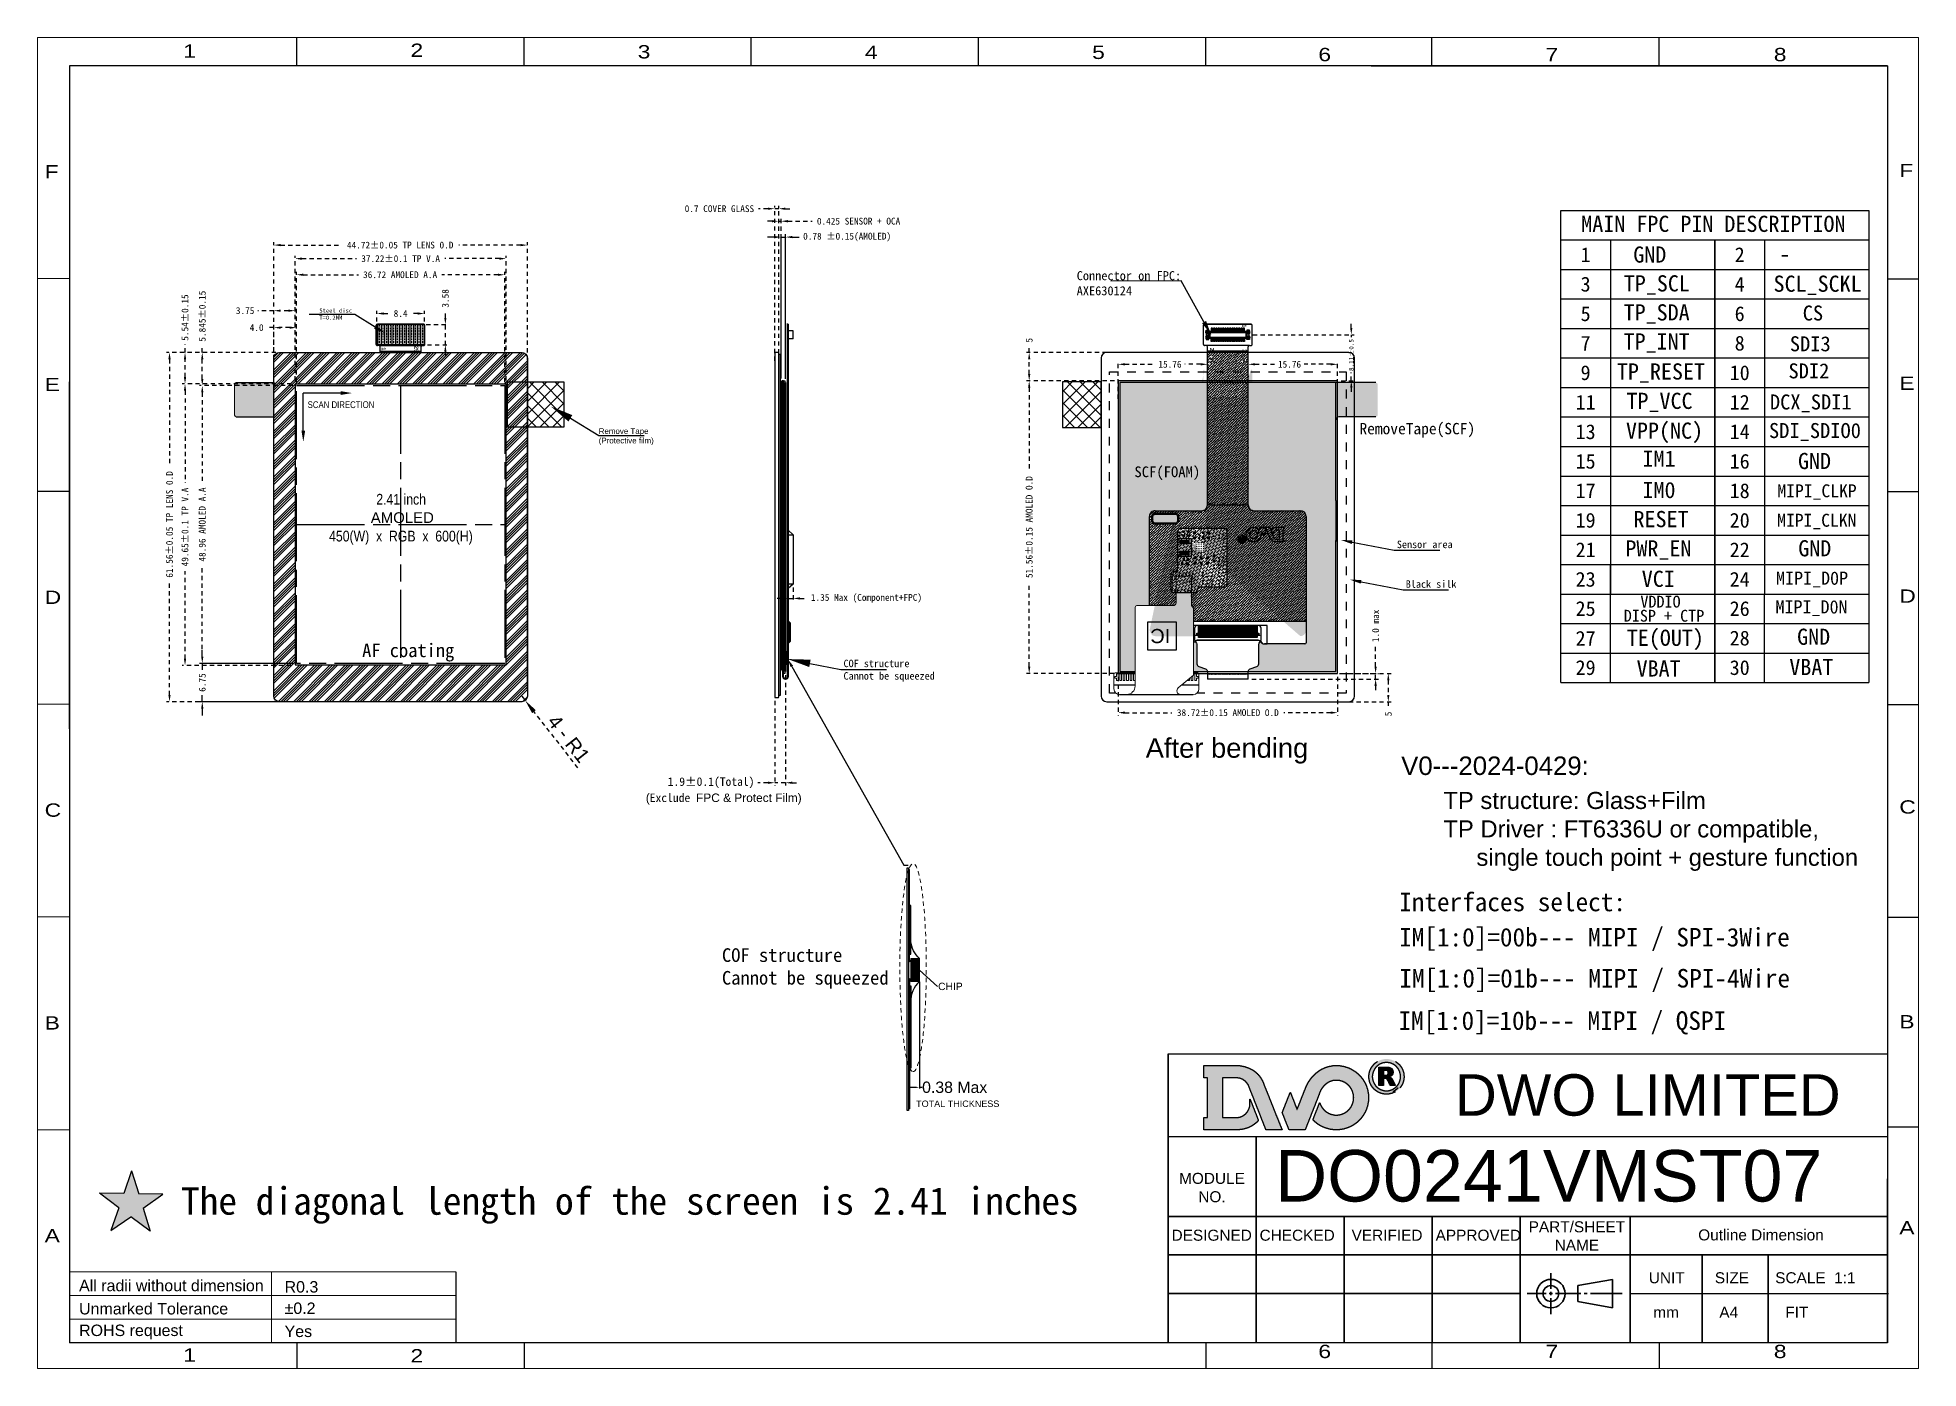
# Model space of a CAD drawing. Header units: millimetres. Extents: x 13 to 345, y 14 to 248.
import ezdxf
from ezdxf import colors
from ezdxf.entities.mleader import LeaderData, LeaderLine
from ezdxf.math import Vec2, Vec3

# ---------------------------------------------------------------- set-up
doc = ezdxf.new("R2010")
doc.units = ezdxf.units.MM
for name, pattern in [('AM_ISO08W050', [18, 12, -1.5, 3, -1.5]), ('JIS_02_0.7', [1.35, 0.75, -0.6]), ('PADS_DASH_38100', [0.254, 0.127, -0.127])]:
    doc.linetypes.add(name, pattern=pattern)
doc.layers.get('Defpoints').update_dxf_attribs({"lineweight": 13})
for name, color, linetype in [('01 Copper', 3, 'Continuous'), ('02 Polyimide', 160, 'Continuous'), ('03 Solder Resist', 6, 'Continuous'), ('05 Bump', 130, 'Continuous'), ('07 Cutline', 4, 'Continuous'), ('09 Dimension', 7, 'Continuous'), ('12 Center_line', 1, 'Continuous'), ('BL', 7, 'Continuous'), ('C00-00-00', 7, 'Continuous'), ('Cover lens', 6, 'Continuous'), ('DIM', 120, 'Continuous'), ('Sensor', 7, 'Continuous'), ('TEXT', 2, 'Continuous'), ('TopOverlay', 2, 'Continuous')]:
    doc.layers.add(name, color=color, linetype=linetype)
for name, color, linetype, lineweight in [('04 Chip', 20, 'Continuous', 0), ('FPC', 30, 'Continuous', 18), ('OUTLINE', 7, 'Continuous', 30)]:
    doc.layers.add(name, color=color, linetype=linetype, lineweight=lineweight)
doc.layers.add('C00-FF-00', color=3, linetype='Continuous', true_color=0x00ff00)
doc.layers.add('CFF-00-FF', color=6, linetype='Continuous', true_color=0xff00ff)
doc.styles.add('Arial', font='arial.ttf')
doc.styles.add('Arial_Bold', font='arialbd.ttf', dxfattribs={"height": 0.2})
doc.styles.get("Standard").update_dxf_attribs({"font": 'arial.ttf'})
doc.styles.add('TEXTSTYLE_1', font='gdt_____.ttf', dxfattribs={"width": 0.8})
doc.styles.add('宋体', font='SimSun.ttf')
doc.styles.add('數字', font='ARIALN.TTF')
doc.styles.add('样式 1', font='SimSun.ttf')
doc.dimstyles.new('ISO-25', dxfattribs={"dimtxt": 2.5, "dimasz": 2.5, "dimexe": 1.25, "dimexo": 0.625, "dimtad": 1, "dimtxsty": 'Standard', "dimcen": 2.5, "dimadec": 0, "dimazin": 0, "dimtfac": 1, "dimtmove": 0, "dimatfit": 3, "dimfxl": 1, "dimarcsym": 0})
doc.dimstyles.new('ISO-25$0', dxfattribs={"dimtxt": 1.2, "dimasz": 1.2, "dimexe": 0.5, "dimexo": 0.625, "dimtad": 0, "dimdsep": 46, "dimtxsty": '宋体', "dimcen": 2.5, "dimclrd": 4, "dimclre": 4, "dimclrt": 4, "dimadec": 0, "dimazin": 0, "dimtp": 1.2, "dimtm": 1.2, "dimtfac": 1, "dimtmove": 0, "dimatfit": 3, "dimfxl": 1, "dimtolj": 1, "dimarcsym": 0})
doc.dimstyles.get("Standard").update_dxf_attribs({"dimtxt": 0.18, "dimasz": 0.18, "dimexe": 0.18, "dimexo": 0.0625, "dimgap": 0.09, "dimtad": 0, "dimtih": 1, "dimtoh": 1, "dimdec": 4, "dimzin": 0, "dimdsep": 46, "dimtxsty": 'Standard', "dimcen": 0.09, "dimadec": 0, "dimazin": 0, "dimtfac": 1, "dimtdec": 4, "dimtofl": 0, "dimtmove": 0, "dimatfit": 3, "dimfxl": 1, "dimtolj": 1, "dimtzin": 0, "dimarcsym": 0})
pattern_1 = [(90, (179.4382, 106.902), (-0.635, 2e-16), []), (90, (179.1207, 106.902), (-0.635, 2e-16), [0.3175, -0.15875])]
pattern_2 = [(225, (291.20086, 271.86237), (-0.1683798, -0.6173926), [0.79375, -0.15875, 0, -0.15875])]

msp = doc.modelspace()

# ---------------------------------------------------------------- texts
at = {"color": 7, "linetype": 'Continuous', "style": 'TEXTSTYLE_1', "width": 1.285714}
for s, p in [('1', (39.097, 244.7944)), ('2', (79.1671, 244.9306)), ('3', (119.2373, 244.6583)), ('4', (159.3075, 244.5608)), ('5', (199.3776, 244.5608)), ('6', (239.2695, 244.1726)), ('7', (279.3396, 244.1726)), ('8', (319.5881, 244.1726)), ('F', (14.6514, 223.5282)), ('F', (341.7226, 223.739)), ('E', (14.6514, 186.022)), ('E', (341.7226, 186.2328)), ('D', (14.6514, 148.5157)), ('D', (341.7226, 148.7265)), ('C', (14.6514, 111.0095)), ('C', (341.7226, 111.5645)), ('B', (14.6514, 73.5032)), ('B', (341.7226, 73.714)), ('A', (14.6514, 35.9969)), ('A', (341.7226, 37.3999)), ('1', (39.097, 14.9749)), ('2', (79.1671, 14.8387)), ('6', (239.2695, 15.5968)), ('7', (279.3396, 15.5968)), ('8', (319.5881, 15.5968))]:
    msp.add_text(s, height=2.3441, dxfattribs=at).set_placement(p)
at = {"color": 7, "linetype": 'ByBlock', "style": '宋体'}
msp.add_text('GND', height=2.85401, dxfattribs=at).set_placement((294.8123, 208.6701))
at = {"color": 3, "linetype": 'ByBlock', "style": '宋体'}
for s, height, p in [('-', 2.854, (320.5537, 208.7516)), ('SCL_SCKL', 2.85401, (319.548, 203.5296)), ('CS', 2.64928, (324.6906, 198.4632)), ('SDI3', 2.64928, (322.4188, 193.0402)), ('SDI2', 2.64928, (322.1809, 188.2677)), ('DCX_SDI1', 2.64928, (318.9056, 182.7883)), ('SDI_SDIO0', 2.64928, (318.74, 177.7495)), ('PWR_EN', 2.85401, (293.4218, 156.8769))]:
    msp.add_text(s, height=height, dxfattribs=at).set_placement(p)
at = {"color": 11, "linetype": 'ByBlock', "true_color": 0xf27172, "style": '宋体'}
for s, p in [('TP_SCL', (293.1376, 203.5913)), ('TP_SDA', (293.1094, 198.4751)), ('TP_INT', (293.1025, 193.3597)), ('TP_RESET', (291.9222, 188.0629)), ('TP_VCC', (293.6107, 182.8827))]:
    msp.add_text(s, height=2.85401, dxfattribs=at).set_placement(p)
for s, height, rotation, style, p in [('1', 0.7, 270, 'Arial_Bold', (225.8789, 197.8023)), ('1', 0.7, 270, 'Arial_Bold', (74.0836, 193.7416)), ('1', 0.7, 270, 'Arial_Bold', (74.0836, 193.7416)), ('1', 0.7, 270, 'Arial_Bold', (74.0836, 193.7416)), ('1', 0.7, 270, 'Arial_Bold', (74.0836, 193.7416)), ('29', 0.7, 270, 'Arial_Bold', (79.8724, 193.9786)), ('29', 0.7, 270, 'Arial_Bold', (220.1704, 193.6854)), ('1', 0.7, 270, 'Arial_Bold', (225.9468, 193.4484)), ('1', 0.7, 270, 'Arial_Bold', (225.9468, 193.4484)), ('30', 0.7, 270, 'Arial_Bold', (220.1964, 191.9584)), ('2', 0.7, 270, 'Arial_Bold', (226.0032, 191.6223)), ('U2', 0.5, 90, 'Arial', (217.487, 158.3903))]:
    msp.add_text(s, height=height, rotation=rotation, dxfattribs=dict(style=style)).set_placement(p)
at = {"color": 1, "linetype": 'ByBlock', "style": '宋体'}
for s, height, p in [('VPP(NC)', 2.85401, (293.5194, 177.6325)), ('VCI', 2.85401, (296.3008, 151.5178)), ('VDDIO', 2.08782, (296.0618, 147.8822))]:
    msp.add_text(s, height=height, dxfattribs=at).set_placement(p)
at = {"color": 4, "linetype": 'ByBlock', "style": '宋体'}
for s, p in [('IM1', (296.4465, 172.7044)), ('IM0', (296.435, 167.1644))]:
    msp.add_text(s, height=2.85401, dxfattribs=at).set_placement(p)
at = {"color": 7, "linetype": 'ByBlock', "true_color": 0xffffff, "style": '宋体'}
for p in [(323.8572, 172.2847), (323.9046, 156.9009), (323.706, 141.3088)]:
    msp.add_text('GND', height=2.85401, dxfattribs=at).set_placement(p)
at = {"color": 52, "linetype": 'ByBlock', "true_color": 0xc8c92d, "style": '宋体'}
for s, height, p in [('MIPI_CLKP', 2.28321, (320.2209, 167.3139)), ('MIPI_CLKN', 2.28321, (320.1825, 162.1269)), ('MIPI_D0P', 2.33427, (319.9879, 151.8977)), ('MIPI_D0N', 2.33427, (319.8947, 146.8313))]:
    msp.add_text(s, height=height, dxfattribs=at).set_placement(p)
at = {"color": 6, "linetype": 'ByBlock', "style": '宋体'}
for s, p in [('RESET', (294.8527, 162.0467)), ('VBAT', (295.3961, 135.717)), ('VBAT', (322.3296, 135.9757))]:
    msp.add_text(s, height=2.85401, dxfattribs=at).set_placement(p)
at = {"color": 2, "linetype": 'ByBlock', "style": '宋体'}
msp.add_text('DISP + CTP', height=2.08782, dxfattribs=at).set_placement((293.1289, 145.3893))
at = {"color": 141, "linetype": 'ByBlock', "true_color": 0xadddf7, "style": '宋体'}
msp.add_text('TE(OUT)', height=2.85401, dxfattribs=at).set_placement((293.6687, 141.1315))
at = {"style": 'Arial'}
for s, height, p in [('DWO LIMITED', 7.303259, (263.3727, 58.3219)), ('DO0241VMST07', 9.072872, (231.6658, 43.192))]:
    msp.add_text(s, height=height, dxfattribs=at).set_placement(p)
at = {"lineweight": 0, "style": 'Arial'}
for s, height, p in [('All radii without dimension ', 2.015728, (20.7273, 27.3812)), ('Unmarked Tolerance ', 2.015728, (20.7273, 23.2943)), ('%%p0.2', 2.01573, (56.9658, 23.3807)), ('ROHS request', 2.015728, (20.7273, 19.4852)), ('Yes', 2.01573, (56.9658, 19.3098))]:
    msp.add_text(s, height=height, dxfattribs=at).set_placement(p)
at = {"color": 7, "lineweight": 0, "style": 'Arial'}
msp.add_text('R0.3', height=2.01573, dxfattribs=at).set_placement((56.9658, 27.1474))
at = {"color": 0, "linetype": 'Continuous', "line_spacing_factor": 0.9, "style": '宋体'}
for s, insert, char_height, width, attachment_point in [('MAIN FPC PIN DESCRIPTION', (308.9399, 216.9367), 2.854013, 160.115517, 2), ('1', (286.4032, 211.3758), 2.6007, 2.080576, 2), ('2', (313.5736, 211.3758), 2.6007, 2.080576, 2), ('3', (286.4032, 206.1744), 2.6007, 2.080576, 2), ('4', (313.5736, 206.1744), 2.6007, 2.080576, 2), ('5', (286.4032, 200.973), 2.6007, 2.080576, 2), ('6', (313.5736, 200.973), 2.6007, 2.080576, 2), ('7', (286.4032, 195.7715), 2.6007, 4.161151, 2), ('8', (313.5736, 195.7715), 2.6007, 4.161151, 2), ('9', (286.4032, 190.5701), 2.6007, 4.161151, 2), ('10', (313.5736, 190.5701), 2.60072, 4.161151, 2), ('11', (286.4032, 185.3686), 2.60072, 4.161151, 2), ('12', (313.5736, 185.3686), 2.60072, 4.161151, 2), ('13', (286.4032, 180.1672), 2.60072, 4.161151, 2), ('14', (313.5736, 180.1672), 2.60072, 4.161151, 2), ('15', (286.4032, 174.9658), 2.60072, 4.161151, 2), ('16', (313.5736, 174.9658), 2.60072, 4.161151, 2), ('17', (286.4032, 169.7643), 2.60072, 4.161151, 2), ('18', (313.5736, 169.7643), 2.60072, 4.161151, 2), ('19', (286.4032, 164.5629), 2.60072, 4.161151, 2), ('20', (313.5736, 164.5629), 2.60072, 4.161151, 2), ('21', (286.4032, 159.3615), 2.60072, 4.161151, 2), ('22', (313.5736, 159.3615), 2.60072, 4.161151, 2), ('23', (286.4032, 154.16), 2.60072, 4.161151, 2), ('24', (313.5736, 154.16), 2.60072, 4.161151, 2), ('25', (286.4032, 146.3579), 2.60072, 4.161151, 8), ('26', (313.5736, 146.3579), 2.60072, 4.161151, 8), ('\\pt2.60072;27', (286.4032, 141.1564), 2.60072, 4.161151, 8), ('28', (313.5736, 141.1564), 2.60072, 4.161151, 8), ('29', (286.4032, 135.955), 2.60072, 4.161151, 8), ('30', (313.5736, 135.955), 2.60072, 4.161151, 8)]:
    msp.add_mtext(s, dxfattribs=dict(at, insert=insert, char_height=char_height, width=width, attachment_point=attachment_point))
at = {"color": 6, "attachment_point": 1}
for s, insert, char_height, width in [('{\\fSimSun|b0|i0|c134|p54;Connector on FPC:^JAXE6\\fSimSun|b0|i0|c0|p54;30\\fSimSun|b0|i0|c134|p54;124}', (196.6579, 207.1689), 1.593301, 21.716399), ('{\\fSimSun|b0|i0|c0|p54;S\\fSimSun|b0|i0|c134|p54;teel disc\\PT=0.\\fSimSun|b0|i0|c0|p54;2\\fSimSun|b0|i0|c134|p54;MM}', (63.0884, 200.5855), 0.738886, 11.666167), ('({\\fSimSun|b0|i0|c0|p54;Exclude }FPC & Protect Film)', (120.6659, 115.1037), 1.5, 30.339675)]:
    msp.add_mtext(s, dxfattribs=dict(at, insert=insert, char_height=char_height, width=width))
at = {"attachment_point": 1}
for s, insert, char_height, width in [('Remove Tape^J(Protective film)', (112.3693, 179.4811), 1, 12.370961), ('After bending', (208.8246, 124.8582), 3.451542, 31.75548), ('TP structure: Glass+Film^JTP Driver : FT6336U or compatible, \\P     single touch point + gesture function', (261.3218, 115.3829), 3.004239, 88.915235)]:
    msp.add_mtext(s, dxfattribs=dict(at, insert=insert, char_height=char_height, width=width))
at = {"color": 3, "attachment_point": 1}
for s, insert, char_height, width in [('{\\fSimSun|b0|i0|c134|p34;SCF\\fSimSun|b0|i0|c0|p34;(FOAM)}', (206.837, 172.7525), 1.895247, 15.2103), ('AMOLED', (72.1655, 164.671), 1.88635, 11.530273)]:
    msp.add_mtext(s, dxfattribs=dict(at, insert=insert, char_height=char_height, width=width))
at = {"insert": (213.1467, 141.6088), "char_height": 2.5, "attachment_point": 1, "rotation": 180}
msp.add_mtext_dynamic_manual_height_columns('IC ', width=0.157286, gutter_width=12.5, heights=[0], dxfattribs=at)
at = {"color": 1, "lineweight": 13, "insert": (86.8983, 141.5359), "char_height": 2.39023, "width": 36.961827, "attachment_point": 3, "style": '样式 1'}
msp.add_mtext('AF coating', dxfattribs=at)
at = {"color": 1, "insert": (253.8783, 121.6223), "char_height": 3.252989, "width": 39.379482, "attachment_point": 1}
msp.add_mtext('\\pt16.26494;V0---2024-0429: ', dxfattribs=at)
at = {"insert": (38.6797, 45.7185), "char_height": 4.848888, "width": 173.8526, "attachment_point": 1, "style": 'Arial'}
msp.add_mtext('{\\fSimSun|b0|i0|c134|p2;The diagonal length of the screen is \\fSimSun|b0|i0|c0|p2;2.41\\fSimSun|b0|i0|c134|p2; inches }', dxfattribs=at)
at = {"layer": '09 Dimension', "insert": (172.2157, 80.4424), "char_height": 1.2997, "attachment_point": 7}
msp.add_mtext('CHIP', dxfattribs=at)
at = {"layer": '09 Dimension', "insert": (183.0251, 60.9939), "char_height": 1.14, "width": 17.173379, "attachment_point": 3}
msp.add_mtext('TOTAL THICKNESS', dxfattribs=at)
at = {"layer": 'DIM', "color": 6, "style": '數字'}
msp.add_text('SCAN DIRECTION', height=1.2, dxfattribs=at).set_placement((61.0359, 183.0357))
at = {"layer": 'DIM', "color": 3, "style": '數字'}
for s, height, p in [('2.41 inch ', 1.88635, (73.1351, 166.0209)), ('450(W)  x  RGB  x  600(H)  ', 1.886351, (64.8137, 159.5272))]:
    msp.add_text(s, height=height, dxfattribs=at).set_placement(p)
at = {"layer": 'DIM', "lineweight": 13, "insert": (246.521, 177.8406), "char_height": 2, "width": 26.185475, "attachment_point": 7, "style": '样式 1'}
msp.add_mtext('RemoveTape(SCF)', dxfattribs=at)
at = {"layer": 'DIM', "color": 6, "lineweight": 13, "char_height": 3.267007, "attachment_point": 1, "style": '样式 1'}
for s, insert, width in [('Interfaces select:', (253.5175, 97.6224), 89.33562), ('IM[1:0]=00b--- MIPI / SPI-3Wire ', (253.5101, 91.414), 83.175114), ('IM[1:0]=01b--- MIPI / SPI-4Wire ', (253.5584, 84.1746), 82.183931), ('IM[1:0]=10b--- MIPI / QSPI', (253.412, 76.7129), 114.192209)]:
    msp.add_mtext(s, dxfattribs=dict(at, insert=insert, width=width))
at = {"layer": 'OUTLINE', "style": 'Arial'}
for s, p in [('DESIGNED', (213.3884, 36.2854)), ('CHECKED', (228.9102, 36.2854)), ('VERIFIED', (245.1402, 36.2854)), ('APPROVED', (259.9537, 36.2854)), ('UNIT', (297.5565, 28.7871)), ('SIZE', (309.1978, 28.7871)), ('SCALE  1:1', (319.8429, 28.7871)), ('mm', (298.3464, 22.6992)), ('A4', (309.9877, 22.6992)), ('FIT', (321.629, 22.6992))]:
    msp.add_text(s, height=1.94022, dxfattribs=at).set_placement(p)
at = {"layer": 'OUTLINE', "attachment_point": 5, "style": 'Arial'}
for s, insert, char_height, width in [('MODULE\\PNO.', (220.5113, 45.6451), 1.94022, 15.52174), ('PART/SHEET^JNAME', (284.8717, 37.1242), 1.940217, 15.52174), ('Outline Dimension', (317.3329, 37.297), 1.940217, 30.881636)]:
    msp.add_mtext(s, dxfattribs=dict(at, insert=insert, char_height=char_height, width=width))
at = {"layer": 'TEXT', "color": 1, "linetype": 'Continuous', "ltscale": 0.2, "attachment_point": 1}
for s, insert, char_height, width in [('{\\fSimSun|b0|i0|c0|p54;Sensor area}', (253.1164, 159.6666), 1.314431, 17.67846), ('{\\fSimSun|b0|i0|c0|p54;Black silk}', (254.6868, 152.6762), 1.314431, 17.67846), ('{\\fSimSun|b0|i0|c134|p54;COF structure Cannot be squeezed}', (155.5364, 138.6832), 1.314431, 17.67846), ('{\\fSimSun|b0|i0|c134|p54;COF structure Cannot be squeezed}', (134.0952, 87.8243), 2.4, 32.278837)]:
    msp.add_mtext(s, dxfattribs=dict(at, insert=insert, char_height=char_height, width=width))

# ---------------------------------------------------------------- blocks, each defined once
blk = doc.blocks.new('*D134')
at = {"color": 4, "linetype": 'JIS_02_0.7', "lineweight": -2, "transparency": 16777216}
for p, q in [((142.9, 215.97), (141.7, 215.97)), ((144.1, 191.34), (144.1, 216.47)), ((144.1, 215.97), (144.53, 215.97)), ((144.53, 191.34), (144.53, 216.47)), ((145.73, 215.97), (149.99, 215.97))]:
    blk.add_line(p, q, dxfattribs=at)
at = {"color": 4, "linetype": 'JIS_02_0.7', "transparency": 16777216}
for points in [[(142.9, 216.17), (142.9, 215.77), (144.1, 215.97)], [(145.73, 216.17), (145.73, 215.77), (144.53, 215.97)]]:
    blk.add_solid(points, dxfattribs=at)
at = {"layer": 'Defpoints', "color": 0, "linetype": 'JIS_02_0.7', "transparency": 16777216}
for p in [(144.53, 215.97), (144.1, 190.71), (144.53, 190.71)]:
    blk.add_point(p, dxfattribs=at)
at = {"color": 4, "linetype": 'JIS_02_0.7', "transparency": 16777216, "insert": (158.19, 215.97), "char_height": 1.2, "attachment_point": 5, "style": '宋体'}
blk.add_mtext('\\A1;0.425 SENSOR + OCA', dxfattribs=at)
blk = doc.blocks.new('*D133')
at = {"color": 4, "linetype": 'JIS_02_0.7', "lineweight": -2, "transparency": 16777216}
for p, q in [((142.2, 218.17), (140.55, 218.17)), ((143.4, 191.36), (143.4, 218.67)), ((144.1, 218.17), (143.4, 218.17)), ((144.1, 191.34), (144.1, 218.67)), ((145.3, 218.17), (146.5, 218.17))]:
    blk.add_line(p, q, dxfattribs=at)
at = {"color": 4, "linetype": 'JIS_02_0.7', "transparency": 16777216}
for points in [[(142.2, 218.37), (142.2, 217.97), (143.4, 218.17)], [(145.3, 218.37), (145.3, 217.97), (144.1, 218.17)]]:
    blk.add_solid(points, dxfattribs=at)
at = {"layer": 'Defpoints', "color": 0, "linetype": 'JIS_02_0.7', "transparency": 16777216}
for p in [(144.1, 218.17), (143.4, 190.74), (144.1, 190.71)]:
    blk.add_point(p, dxfattribs=at)
at = {"color": 4, "linetype": 'JIS_02_0.7', "transparency": 16777216, "insert": (133.65, 218.17), "char_height": 1.2, "attachment_point": 5, "style": '宋体'}
blk.add_mtext('\\A1;0.7 COVER GLASS', dxfattribs=at)
blk = doc.blocks.new('*D135')
at = {"color": 0, "linetype": 'JIS_02_0.7', "lineweight": -2, "transparency": 16777216}
for p, q in [((98.79, 132.28), (99.4, 131.5)), ((108.7, 119.65), (100.95, 129.53))]:
    blk.add_line(p, q, dxfattribs=at)
at = {"color": 0, "linetype": 'JIS_02_0.7', "transparency": 16777216}
blk.add_solid([(101.27, 129.79), (100.62, 129.27), (99.4, 131.5)], dxfattribs=at)
at = {"layer": 'Defpoints', "color": 0, "linetype": 'JIS_02_0.7', "transparency": 16777216}
for p in [(98.79, 132.28), (99.4, 131.5)]:
    blk.add_point(p, dxfattribs=at)
at = {"color": 0, "linetype": 'JIS_02_0.7', "transparency": 16777216, "insert": (107.08, 124.77), "char_height": 2.5, "attachment_point": 5, "rotation": 308.1144}
blk.add_mtext('4 - R1', dxfattribs=at)
blk = doc.blocks.new('*D140')
at = {"layer": '09 Dimension', "color": 0, "lineweight": -2, "transparency": 16777216}
for p, q in [((168.91, 81.94), (168.91, 63.12)), ((166.75, 59.26), (166.75, 63.52)), ((167.25, 63.32), (168.41, 63.32)), ((168.91, 63.32), (169.42, 63.32))]:
    blk.add_line(p, q, dxfattribs=at)
at = {"layer": '09 Dimension', "color": 0, "transparency": 16777216}
for points in [[(167.25, 63.4), (167.25, 63.24), (166.75, 63.32)], [(168.41, 63.4), (168.41, 63.24), (168.91, 63.32)]]:
    blk.add_solid(points, dxfattribs=at)
at = {"layer": 'Defpoints', "color": 0, "transparency": 16777216}
for p in [(168.91, 81.97), (166.75, 63.32), (166.75, 59.23)]:
    blk.add_point(p, dxfattribs=at)
at = {"layer": '09 Dimension', "color": 0, "transparency": 16777216, "insert": (175.14, 63.32), "char_height": 2, "attachment_point": 5}
blk.add_mtext('\\A1;0.38 Max', dxfattribs=at)
blk = doc.blocks.new('*D141')
at = {"color": 4, "linetype": 'JIS_02_0.7', "lineweight": -2, "transparency": 16777216}
for p, q in [((203.95, 184.67), (203.95, 191.25)), ((205.15, 190.75), (210.5, 190.75)), ((218.51, 190.75), (215.72, 190.75)), ((219.71, 180.61), (219.71, 191.25))]:
    blk.add_line(p, q, dxfattribs=at)
at = {"color": 4, "linetype": 'JIS_02_0.7', "transparency": 16777216}
for points in [[(205.15, 190.95), (205.15, 190.55), (203.95, 190.75)], [(218.51, 190.95), (218.51, 190.55), (219.71, 190.75)]]:
    blk.add_solid(points, dxfattribs=at)
at = {"layer": 'Defpoints', "color": 0, "linetype": 'JIS_02_0.7', "transparency": 16777216}
for p in [(203.95, 190.75), (203.95, 184.05), (219.71, 179.99)]:
    blk.add_point(p, dxfattribs=at)
at = {"color": 4, "linetype": 'JIS_02_0.7', "transparency": 16777216, "insert": (213.11, 190.75), "char_height": 1.2, "attachment_point": 5, "style": '宋体'}
blk.add_mtext('\\A1;15.76', dxfattribs=at)
blk = doc.blocks.new('*D136')
at = {"color": 4, "lineweight": -2, "transparency": 16777216}
for p, q in [((143.33, 213.17), (142.13, 213.17)), ((144.53, 188.27), (144.53, 213.67)), ((144.53, 213.17), (145.31, 213.17)), ((145.31, 188.17), (145.31, 213.67)), ((146.51, 213.17), (147.71, 213.17))]:
    blk.add_line(p, q, dxfattribs=at)
at = {"color": 4, "transparency": 16777216}
for points in [[(143.33, 213.37), (143.33, 212.97), (144.53, 213.17)], [(146.51, 213.37), (146.51, 212.97), (145.31, 213.17)]]:
    blk.add_solid(points, dxfattribs=at)
at = {"layer": 'Defpoints', "color": 0, "transparency": 16777216}
for p in [(145.31, 213.17), (144.53, 187.64), (145.31, 187.54)]:
    blk.add_point(p, dxfattribs=at)
at = {"color": 4, "transparency": 16777216, "insert": (156.17, 213.17), "char_height": 1.2, "attachment_point": 5, "style": '宋体'}
blk.add_mtext('\\A1;0.78 %%P0.15(AMOLED)', dxfattribs=at)
blk = doc.blocks.new('*D137')
at = {"color": 4, "linetype": 'JIS_02_0.7', "lineweight": -2, "transparency": 16777216}
for p, q in [((144.58, 149.49), (143.38, 149.49)), ((145.78, 151.39), (145.78, 148.99)), ((145.78, 149.49), (146.66, 149.49)), ((146.66, 151.39), (146.66, 148.99)), ((147.86, 149.49), (149.06, 149.49))]:
    blk.add_line(p, q, dxfattribs=at)
at = {"color": 4, "linetype": 'JIS_02_0.7', "transparency": 16777216}
for points in [[(144.58, 149.69), (144.58, 149.29), (145.78, 149.49)], [(147.86, 149.69), (147.86, 149.29), (146.66, 149.49)]]:
    blk.add_solid(points, dxfattribs=at)
at = {"layer": 'Defpoints', "color": 0, "linetype": 'JIS_02_0.7', "transparency": 16777216}
for p in [(145.78, 152.02), (146.66, 152.02), (146.66, 149.49)]:
    blk.add_point(p, dxfattribs=at)
at = {"color": 4, "linetype": 'JIS_02_0.7', "transparency": 16777216, "insert": (159.58, 149.49), "char_height": 1.2, "attachment_point": 5, "style": '宋体'}
blk.add_mtext('\\A1;1.35 Max (Component+FPC)', dxfattribs=at)
blk = doc.blocks.new('*D138')
at = {"color": 4, "linetype": 'JIS_02_0.7', "lineweight": -2, "transparency": 16777216}
for p, q in [((226.91, 180.61), (226.91, 191.25)), ((228.11, 190.75), (231.59, 190.75)), ((241.47, 190.75), (236.8, 190.75)), ((242.67, 184.67), (242.67, 191.25))]:
    blk.add_line(p, q, dxfattribs=at)
at = {"color": 4, "linetype": 'JIS_02_0.7', "transparency": 16777216}
for points in [[(228.11, 190.95), (228.11, 190.55), (226.91, 190.75)], [(241.47, 190.95), (241.47, 190.55), (242.67, 190.75)]]:
    blk.add_solid(points, dxfattribs=at)
at = {"layer": 'Defpoints', "color": 0, "linetype": 'JIS_02_0.7', "transparency": 16777216}
for p in [(242.67, 190.75), (242.67, 184.05), (226.91, 179.99)]:
    blk.add_point(p, dxfattribs=at)
at = {"color": 4, "linetype": 'JIS_02_0.7', "transparency": 16777216, "insert": (234.19, 190.75), "char_height": 1.2, "attachment_point": 5, "style": '宋体'}
blk.add_mtext('\\A1;15.76', dxfattribs=at)
blk = doc.blocks.new('*D139')
at = {"color": 4, "linetype": 'JIS_02_0.7', "lineweight": -2, "transparency": 16777216}
for p, q in [((249.37, 137.48), (249.37, 141.19)), ((242.99, 136.28), (249.87, 136.28)), ((249.37, 135.28), (249.37, 136.28)), ((227.53, 135.28), (249.87, 135.28)), ((249.37, 134.08), (249.37, 132.88))]:
    blk.add_line(p, q, dxfattribs=at)
at = {"color": 4, "linetype": 'JIS_02_0.7', "transparency": 16777216}
for points in [[(249.17, 137.48), (249.57, 137.48), (249.37, 136.28)], [(249.17, 134.08), (249.57, 134.08), (249.37, 135.28)]]:
    blk.add_solid(points, dxfattribs=at)
at = {"layer": 'Defpoints', "color": 0, "linetype": 'JIS_02_0.7', "transparency": 16777216}
for p in [(242.37, 136.28), (226.91, 135.28), (249.37, 135.28)]:
    blk.add_point(p, dxfattribs=at)
at = {"color": 4, "linetype": 'JIS_02_0.7', "transparency": 16777216, "insert": (249.37, 144.65), "char_height": 1.2, "attachment_point": 5, "rotation": 90, "style": '宋体'}
blk.add_mtext('\\A1;1.0 max', dxfattribs=at)
blk = doc.blocks.new('*D142')
at = {"color": 4, "linetype": 'JIS_02_0.7', "lineweight": -2, "transparency": 16777216}
for p, q in [((227.71, 195.95), (245.58, 195.95)), ((245.08, 197.15), (245.08, 198.35)), ((245.08, 195.95), (245.08, 195.51)), ((245.08, 187.84), (245.08, 189.28)), ((243.29, 187.84), (245.58, 187.84)), ((245.08, 186.64), (245.08, 185.44))]:
    blk.add_line(p, q, dxfattribs=at)
at = {"color": 4, "linetype": 'JIS_02_0.7', "transparency": 16777216}
for points in [[(244.88, 197.15), (245.28, 197.15), (245.08, 195.95)], [(244.88, 186.64), (245.28, 186.64), (245.08, 187.84)]]:
    blk.add_solid(points, dxfattribs=at)
at = {"layer": 'Defpoints', "color": 0, "linetype": 'JIS_02_0.7', "transparency": 16777216}
for p in [(227.09, 195.95), (242.67, 187.84), (245.08, 187.84)]:
    blk.add_point(p, dxfattribs=at)
at = {"color": 4, "linetype": 'JIS_02_0.7', "transparency": 16777216, "insert": (245.08, 192.39), "char_height": 0.8, "attachment_point": 5, "rotation": 90, "style": '宋体'}
blk.add_mtext('\\A1;8.11%%P0.5', dxfattribs=at)
blk = doc.blocks.new('*D146')
at = {"color": 4, "linetype": 'JIS_02_0.7', "lineweight": -2, "transparency": 16777216}
for p, q in [((243.29, 136.28), (252.11, 136.28)), ((251.61, 135.08), (251.61, 132.48)), ((243.29, 131.28), (252.11, 131.28)), ((251.61, 131.28), (251.61, 130.08))]:
    blk.add_line(p, q, dxfattribs=at)
at = {"color": 4, "linetype": 'JIS_02_0.7', "transparency": 16777216}
for points in [[(251.41, 135.08), (251.81, 135.08), (251.61, 136.28)], [(251.41, 132.48), (251.81, 132.48), (251.61, 131.28)]]:
    blk.add_solid(points, dxfattribs=at)
at = {"layer": 'Defpoints', "color": 0, "linetype": 'JIS_02_0.7', "transparency": 16777216}
for p in [(242.67, 136.28), (242.67, 131.28), (251.61, 131.28)]:
    blk.add_point(p, dxfattribs=at)
at = {"color": 4, "linetype": 'JIS_02_0.7', "transparency": 16777216, "insert": (251.61, 129.13), "char_height": 1.2, "attachment_point": 5, "rotation": 90, "style": '宋体'}
blk.add_mtext('\\A1;5', dxfattribs=at)
blk = doc.blocks.new('*D148')
at = {"color": 4, "linetype": 'JIS_02_0.7', "lineweight": -2, "transparency": 16777216}
for p, q in [((85.32, 198.94), (85.32, 200.14)), ((81.95, 197.74), (85.82, 197.74)), ((85.32, 194.16), (85.32, 197.74)), ((82.15, 194.16), (85.82, 194.16)), ((85.32, 192.96), (85.32, 191.76))]:
    blk.add_line(p, q, dxfattribs=at)
at = {"color": 4, "linetype": 'JIS_02_0.7', "transparency": 16777216}
for points in [[(85.12, 198.94), (85.52, 198.94), (85.32, 197.74)], [(85.12, 192.96), (85.52, 192.96), (85.32, 194.16)]]:
    blk.add_solid(points, dxfattribs=at)
at = {"layer": 'Defpoints', "color": 0, "linetype": 'JIS_02_0.7', "transparency": 16777216}
for p in [(81.33, 197.74), (85.32, 197.74), (81.53, 194.16)]:
    blk.add_point(p, dxfattribs=at)
at = {"color": 4, "linetype": 'JIS_02_0.7', "transparency": 16777216, "insert": (85.32, 202.37), "char_height": 1.2, "attachment_point": 5, "rotation": 90, "style": '宋体'}
blk.add_mtext('\\A1;3.58', dxfattribs=at)
blk = doc.blocks.new('*D149')
at = {"color": 4, "linetype": 'JIS_02_0.7', "lineweight": -2, "transparency": 16777216}
for p, q in [((73.23, 198.27), (73.23, 200.2)), ((74.43, 199.7), (75.59, 199.7)), ((80.43, 199.7), (79.26, 199.7)), ((81.63, 198.27), (81.63, 200.2))]:
    blk.add_line(p, q, dxfattribs=at)
at = {"color": 4, "linetype": 'JIS_02_0.7', "transparency": 16777216}
for points in [[(74.43, 199.9), (74.43, 199.5), (73.23, 199.7)], [(80.43, 199.9), (80.43, 199.5), (81.63, 199.7)]]:
    blk.add_solid(points, dxfattribs=at)
at = {"layer": 'Defpoints', "color": 0, "linetype": 'JIS_02_0.7', "transparency": 16777216}
for p in [(73.23, 199.7), (73.23, 197.64), (81.63, 197.64)]:
    blk.add_point(p, dxfattribs=at)
at = {"color": 4, "linetype": 'JIS_02_0.7', "transparency": 16777216, "insert": (77.43, 199.7), "char_height": 1.2, "attachment_point": 5, "style": '宋体'}
blk.add_mtext('\\A1;8.4', dxfattribs=at)
blk = doc.blocks.new('*D150')
at = {"color": 4, "linetype": 'JIS_02_0.7', "lineweight": -2, "transparency": 16777216}
for p, q in [((203.32, 192.84), (187.78, 192.84)), ((188.28, 192.84), (188.28, 194.04)), ((188.28, 189.04), (188.28, 191.64)), ((203.32, 187.84), (187.78, 187.84))]:
    blk.add_line(p, q, dxfattribs=at)
at = {"color": 4, "linetype": 'JIS_02_0.7', "transparency": 16777216}
for points in [[(188.08, 191.64), (188.48, 191.64), (188.28, 192.84)], [(188.08, 189.04), (188.48, 189.04), (188.28, 187.84)]]:
    blk.add_solid(points, dxfattribs=at)
at = {"layer": 'Defpoints', "color": 0, "linetype": 'JIS_02_0.7', "transparency": 16777216}
for p in [(188.28, 192.84), (203.95, 192.84), (203.95, 187.84)]:
    blk.add_point(p, dxfattribs=at)
at = {"color": 4, "linetype": 'JIS_02_0.7', "transparency": 16777216, "insert": (188.28, 194.99), "char_height": 1.2, "attachment_point": 5, "rotation": 90, "style": '宋体'}
blk.add_mtext('\\A1;5', dxfattribs=at)
blk = doc.blocks.new('*D151')
at = {"color": 4, "linetype": 'JIS_02_0.7', "lineweight": -2, "transparency": 16777216}
for p, q in [((58.19, 187.3), (38.91, 187.3)), ((39.41, 186.1), (39.41, 169.86)), ((39.41, 138.85), (39.41, 154.28)), ((58.04, 137.65), (38.91, 137.65))]:
    blk.add_line(p, q, dxfattribs=at)
at = {"color": 4, "linetype": 'JIS_02_0.7', "transparency": 16777216}
for points in [[(39.21, 186.1), (39.61, 186.1), (39.41, 187.3)], [(39.21, 138.85), (39.61, 138.85), (39.41, 137.65)]]:
    blk.add_solid(points, dxfattribs=at)
at = {"layer": 'Defpoints', "color": 0, "linetype": 'JIS_02_0.7', "transparency": 16777216}
for p in [(58.82, 187.3), (39.41, 137.65), (58.67, 137.65)]:
    blk.add_point(p, dxfattribs=at)
at = {"color": 4, "linetype": 'JIS_02_0.7', "transparency": 16777216, "insert": (39.41, 162.07), "char_height": 1.2, "attachment_point": 5, "rotation": 90, "style": '宋体'}
blk.add_mtext('\\A1;49.65%%P0.1 TP V.A', dxfattribs=at)
blk = doc.blocks.new('*D152')
at = {"color": 4, "linetype": 'JIS_02_0.7', "lineweight": -2, "transparency": 16777216}
for p, q in [((55.44, 192.84), (36.17, 192.84)), ((36.67, 191.64), (36.67, 172.85)), ((36.67, 132.48), (36.67, 152.22)), ((55.44, 131.28), (36.17, 131.28))]:
    blk.add_line(p, q, dxfattribs=at)
at = {"color": 4, "linetype": 'JIS_02_0.7', "transparency": 16777216}
for points in [[(36.47, 191.64), (36.87, 191.64), (36.67, 192.84)], [(36.47, 132.48), (36.87, 132.48), (36.67, 131.28)]]:
    blk.add_solid(points, dxfattribs=at)
at = {"layer": 'Defpoints', "color": 0, "linetype": 'JIS_02_0.7', "transparency": 16777216}
for p in [(56.07, 192.84), (36.67, 131.28), (56.07, 131.28)]:
    blk.add_point(p, dxfattribs=at)
at = {"color": 4, "linetype": 'JIS_02_0.7', "transparency": 16777216, "insert": (36.67, 162.53), "char_height": 1.2, "attachment_point": 5, "rotation": 90, "style": '宋体'}
blk.add_mtext('\\A1;61.56%%P0.05 TP LENS 0.D', dxfattribs=at)
blk = doc.blocks.new('*D153')
at = {"color": 4, "linetype": 'JIS_02_0.7', "lineweight": -2, "transparency": 16777216}
for p, q in [((55.44, 192.84), (41.95, 192.84)), ((42.45, 192.84), (42.45, 194.04)), ((42.45, 188.19), (42.45, 191.64)), ((58.44, 186.99), (41.95, 186.99))]:
    blk.add_line(p, q, dxfattribs=at)
at = {"color": 4, "linetype": 'JIS_02_0.7', "transparency": 16777216}
for points in [[(42.25, 191.64), (42.65, 191.64), (42.45, 192.84)], [(42.25, 188.19), (42.65, 188.19), (42.45, 186.99)]]:
    blk.add_solid(points, dxfattribs=at)
at = {"layer": 'Defpoints', "color": 0, "linetype": 'JIS_02_0.7', "transparency": 16777216}
for p in [(56.07, 192.84), (42.45, 186.99), (59.07, 186.99)]:
    blk.add_point(p, dxfattribs=at)
at = {"color": 4, "linetype": 'JIS_02_0.7', "transparency": 16777216, "insert": (42.45, 199.23), "char_height": 1.2, "attachment_point": 5, "rotation": 90, "style": '宋体'}
blk.add_mtext('\\A1;5.845%%P0.15', dxfattribs=at)
blk = doc.blocks.new('*D154')
at = {"color": 4, "linetype": 'JIS_02_0.7', "lineweight": -2, "transparency": 16777216}
for p, q in [((58.82, 187.92), (58.82, 209.87)), ((60.02, 209.37), (69.65, 209.37)), ((94.84, 209.37), (85.2, 209.37)), ((96.04, 187.92), (96.04, 209.87))]:
    blk.add_line(p, q, dxfattribs=at)
at = {"color": 4, "linetype": 'JIS_02_0.7', "transparency": 16777216}
for points in [[(60.02, 209.57), (60.02, 209.17), (58.82, 209.37)], [(94.84, 209.57), (94.84, 209.17), (96.04, 209.37)]]:
    blk.add_solid(points, dxfattribs=at)
at = {"layer": 'Defpoints', "color": 0, "linetype": 'JIS_02_0.7', "transparency": 16777216}
for p in [(96.04, 209.37), (58.82, 187.3), (96.04, 187.3)]:
    blk.add_point(p, dxfattribs=at)
at = {"color": 4, "linetype": 'JIS_02_0.7', "transparency": 16777216, "insert": (77.43, 209.37), "char_height": 1.2, "attachment_point": 5, "style": '宋体'}
blk.add_mtext('\\A1;37.22%%P0.1 TP V.A', dxfattribs=at)
blk = doc.blocks.new('*D155')
at = {"color": 4, "linetype": 'JIS_02_0.7', "lineweight": -2, "transparency": 16777216}
for p, q in [((55.07, 191.47), (55.07, 212.26)), ((56.27, 211.76), (67.03, 211.76)), ((98.59, 211.76), (87.68, 211.76)), ((99.79, 191.47), (99.79, 212.26))]:
    blk.add_line(p, q, dxfattribs=at)
at = {"color": 4, "linetype": 'JIS_02_0.7', "transparency": 16777216}
for points in [[(56.27, 211.96), (56.27, 211.56), (55.07, 211.76)], [(98.59, 211.96), (98.59, 211.56), (99.79, 211.76)]]:
    blk.add_solid(points, dxfattribs=at)
at = {"layer": 'Defpoints', "color": 0, "linetype": 'JIS_02_0.7', "transparency": 16777216}
for p in [(99.79, 211.76), (55.07, 190.84), (99.79, 190.84)]:
    blk.add_point(p, dxfattribs=at)
at = {"color": 4, "linetype": 'JIS_02_0.7', "transparency": 16777216, "insert": (77.35, 211.76), "char_height": 1.2, "attachment_point": 5, "style": '宋体'}
blk.add_mtext('\\A1;44.72%%P0.05 TP LENS 0.D', dxfattribs=at)
blk = doc.blocks.new('*D156')
at = {"color": 4, "linetype": 'JIS_02_0.7', "lineweight": -2, "transparency": 16777216}
for p, q in [((58.44, 186.99), (41.95, 186.99)), ((42.45, 185.79), (42.45, 169.88)), ((42.45, 139.23), (42.45, 155.14)), ((58.44, 138.03), (41.95, 138.03))]:
    blk.add_line(p, q, dxfattribs=at)
at = {"color": 4, "linetype": 'JIS_02_0.7', "transparency": 16777216}
for points in [[(42.25, 185.79), (42.65, 185.79), (42.45, 186.99)], [(42.25, 139.23), (42.65, 139.23), (42.45, 138.03)]]:
    blk.add_solid(points, dxfattribs=at)
at = {"layer": 'Defpoints', "color": 0, "linetype": 'JIS_02_0.7', "transparency": 16777216}
for p in [(59.07, 186.99), (42.45, 138.03), (59.07, 138.03)]:
    blk.add_point(p, dxfattribs=at)
at = {"color": 4, "linetype": 'JIS_02_0.7', "transparency": 16777216, "insert": (42.45, 162.51), "char_height": 1.2, "attachment_point": 5, "rotation": 90, "style": '宋体'}
blk.add_mtext('\\A1;48.96 AMOLED A.A', dxfattribs=at)
blk = doc.blocks.new('*D157')
at = {"color": 4, "linetype": 'JIS_02_0.7', "lineweight": -2, "transparency": 16777216}
for p, q in [((59.07, 187.62), (59.07, 207.03)), ((60.27, 206.53), (69.99, 206.53)), ((94.59, 206.53), (84.68, 206.53)), ((95.79, 187.62), (95.79, 207.03))]:
    blk.add_line(p, q, dxfattribs=at)
at = {"color": 4, "linetype": 'JIS_02_0.7', "transparency": 16777216}
for points in [[(60.27, 206.73), (60.27, 206.33), (59.07, 206.53)], [(94.59, 206.73), (94.59, 206.33), (95.79, 206.53)]]:
    blk.add_solid(points, dxfattribs=at)
at = {"layer": 'Defpoints', "color": 0, "linetype": 'JIS_02_0.7', "transparency": 16777216}
for p in [(95.79, 206.53), (59.07, 186.99), (95.79, 186.99)]:
    blk.add_point(p, dxfattribs=at)
at = {"color": 4, "linetype": 'JIS_02_0.7', "transparency": 16777216, "insert": (77.34, 206.53), "char_height": 1.2, "attachment_point": 5, "style": '宋体'}
blk.add_mtext('\\A1;36.72 AMOLED A.A', dxfattribs=at)
blk = doc.blocks.new('*D158')
at = {"color": 4, "linetype": 'JIS_02_0.7', "lineweight": -2, "transparency": 16777216}
for p, q in [((55.07, 197.21), (53.87, 197.21)), ((55.07, 187.62), (55.07, 197.71)), ((57.87, 197.21), (56.27, 197.21)), ((59.07, 187.62), (59.07, 197.71))]:
    blk.add_line(p, q, dxfattribs=at)
at = {"color": 4, "linetype": 'JIS_02_0.7', "transparency": 16777216}
for points in [[(56.27, 197.41), (56.27, 197.01), (55.07, 197.21)], [(57.87, 197.41), (57.87, 197.01), (59.07, 197.21)]]:
    blk.add_solid(points, dxfattribs=at)
at = {"layer": 'Defpoints', "color": 0, "linetype": 'JIS_02_0.7', "transparency": 16777216}
for p in [(59.07, 197.21), (55.07, 186.99), (59.07, 186.99)]:
    blk.add_point(p, dxfattribs=at)
at = {"color": 4, "linetype": 'JIS_02_0.7', "transparency": 16777216, "insert": (52.04, 197.21), "char_height": 1.2, "attachment_point": 5, "style": '宋体'}
blk.add_mtext('\\A1;4.0', dxfattribs=at)
blk = doc.blocks.new('*D159')
at = {"color": 4, "linetype": 'JIS_02_0.7', "lineweight": -2, "transparency": 16777216}
for p, q in [((55.07, 200.2), (52.23, 200.2)), ((55.07, 191.47), (55.07, 200.7)), ((57.62, 200.2), (56.27, 200.2)), ((58.82, 187.92), (58.82, 200.7))]:
    blk.add_line(p, q, dxfattribs=at)
at = {"color": 4, "linetype": 'JIS_02_0.7', "transparency": 16777216}
for points in [[(56.27, 200.4), (56.27, 200), (55.07, 200.2)], [(57.62, 200.4), (57.62, 200), (58.82, 200.2)]]:
    blk.add_solid(points, dxfattribs=at)
at = {"layer": 'Defpoints', "color": 0, "linetype": 'JIS_02_0.7', "transparency": 16777216}
for p in [(58.82, 200.2), (55.07, 190.84), (58.82, 187.3)]:
    blk.add_point(p, dxfattribs=at)
at = {"color": 4, "linetype": 'JIS_02_0.7', "transparency": 16777216, "insert": (50.01, 200.2), "char_height": 1.2, "attachment_point": 5, "style": '宋体'}
blk.add_mtext('\\A1;3.75', dxfattribs=at)
blk = doc.blocks.new('*D160')
at = {"color": 4, "linetype": 'JIS_02_0.7', "lineweight": -2, "transparency": 16777216}
for p, q in [((55.44, 192.84), (38.91, 192.84)), ((39.41, 192.84), (39.41, 194.22)), ((39.41, 188.5), (39.41, 191.64)), ((58.19, 187.3), (38.91, 187.3))]:
    blk.add_line(p, q, dxfattribs=at)
at = {"color": 4, "linetype": 'JIS_02_0.7', "transparency": 16777216}
for points in [[(39.21, 191.64), (39.61, 191.64), (39.41, 192.84)], [(39.21, 188.5), (39.61, 188.5), (39.41, 187.3)]]:
    blk.add_solid(points, dxfattribs=at)
at = {"layer": 'Defpoints', "color": 0, "linetype": 'JIS_02_0.7', "transparency": 16777216}
for p in [(56.07, 192.84), (39.41, 187.3), (58.82, 187.3)]:
    blk.add_point(p, dxfattribs=at)
at = {"color": 4, "linetype": 'JIS_02_0.7', "transparency": 16777216, "insert": (39.41, 198.99), "char_height": 1.2, "attachment_point": 5, "rotation": 90, "style": '宋体'}
blk.add_mtext('\\A1;5.54%%P0.15', dxfattribs=at)
blk = doc.blocks.new('*D161')
at = {"color": 4, "lineweight": -2, "transparency": 16777216}
for p, q in [((42.45, 139.23), (42.45, 140.43)), ((58.44, 138.03), (41.95, 138.03)), ((42.45, 138.03), (42.45, 136.89)), ((58.44, 131.28), (41.95, 131.28)), ((42.45, 131.28), (42.45, 132.43)), ((42.45, 130.08), (42.45, 128.88))]:
    blk.add_line(p, q, dxfattribs=at)
at = {"color": 4, "transparency": 16777216}
for points in [[(42.25, 139.23), (42.65, 139.23), (42.45, 138.03)], [(42.25, 130.08), (42.65, 130.08), (42.45, 131.28)]]:
    blk.add_solid(points, dxfattribs=at)
at = {"layer": 'Defpoints', "color": 0, "transparency": 16777216}
for p in [(59.07, 138.03), (42.45, 131.28), (59.07, 131.28)]:
    blk.add_point(p, dxfattribs=at)
at = {"color": 4, "transparency": 16777216, "insert": (42.45, 134.66), "char_height": 1.2, "attachment_point": 5, "rotation": 90, "style": '宋体'}
blk.add_mtext('\\A1;6.75', dxfattribs=at)
blk = doc.blocks.new('*D162')
at = {"layer": 'Defpoints', "color": 0, "linetype": 'JIS_02_0.7', "transparency": 16777216}
for p in [(145.31, 136.58), (143.4, 132.07), (145.31, 117)]:
    blk.add_point(p, dxfattribs=at)
at = {"layer": 'DIM', "color": 4, "linetype": 'JIS_02_0.7', "lineweight": -2, "transparency": 16777216}
for p, q in [((145.31, 135.96), (145.31, 116.5)), ((143.4, 131.45), (143.4, 116.5)), ((142.2, 117), (140.41, 117)), ((145.31, 117), (143.4, 117)), ((146.51, 117), (147.71, 117))]:
    blk.add_line(p, q, dxfattribs=at)
at = {"layer": 'DIM', "color": 4, "linetype": 'JIS_02_0.7', "transparency": 16777216}
for points in [[(142.2, 117.2), (142.2, 116.8), (143.4, 117)], [(146.51, 117.2), (146.51, 116.8), (145.31, 117)]]:
    blk.add_solid(points, dxfattribs=at)
at = {"layer": 'DIM', "color": 4, "linetype": 'JIS_02_0.7', "lineweight": 5, "transparency": 16777216, "insert": (132.18, 117), "char_height": 1.5, "attachment_point": 5, "style": '宋体'}
blk.add_mtext('\\A1;1.9%%P0.1(Total)', dxfattribs=at)
blk = doc.blocks.new('*U163')
blk.add_lwpolyline([(-0.04, 1.1), (0.04, 1.1), (0.04, -1.1), (-0.04, -1.1)], close=True)
blk = doc.blocks.new('*U164')
at = {"color": 0, "linetype": 'ByBlock', "lineweight": -2, "transparency": 16777216}
for p in [(0, 0), (0.13, 0), (0.26, 0), (0.39, 0), (0.52, 0), (0.65, 0), (0.78, 0), (0.91, 0), (1.04, 0), (1.17, 0), (1.3, 0), (1.43, 0), (1.56, 0), (1.69, 0), (1.82, 0), (1.95, 0), (2.08, 0), (2.21, 0), (2.34, 0), (2.47, 0), (2.6, 0), (2.73, 0), (2.86, 0), (2.99, 0), (3.12, 0), (3.25, 0), (3.38, 0), (3.51, 0), (3.64, 0), (3.77, 0), (3.9, 0), (4.03, 0), (4.16, 0), (4.29, 0), (4.42, 0), (4.55, 0), (4.68, 0), (4.81, 0), (4.94, 0), (5.07, 0), (5.2, 0), (5.33, 0), (5.46, 0), (5.59, 0), (5.72, 0), (5.85, 0), (5.98, 0), (6.11, 0), (6.24, 0), (6.37, 0), (6.5, 0), (6.63, 0), (6.76, 0), (6.89, 0), (7.02, 0), (7.15, 0), (7.28, 0), (7.41, 0), (7.54, 0), (7.67, 0), (7.8, 0), (7.93, 0), (8.06, 0), (8.19, 0), (8.32, 0), (8.45, 0), (8.58, 0), (8.71, 0), (8.84, 0), (8.97, 0), (9.1, 0), (9.23, 0), (9.36, 0), (9.49, 0), (9.62, 0), (9.75, 0), (9.88, 0), (10.01, 0), (10.14, 0), (10.27, 0)]:
    blk.add_blockref('*U163', p, dxfattribs=at)
blk = doc.blocks.new('*D167')
at = {"color": 4, "linetype": 'JIS_02_0.7', "lineweight": -2, "transparency": 16777216}
for p, q in [((203.32, 187.84), (187.78, 187.84)), ((188.28, 186.64), (188.28, 171.94)), ((188.28, 137.48), (188.28, 152.18)), ((203.32, 136.28), (187.78, 136.28))]:
    blk.add_line(p, q, dxfattribs=at)
at = {"color": 4, "linetype": 'JIS_02_0.7', "transparency": 16777216}
for points in [[(188.08, 186.64), (188.48, 186.64), (188.28, 187.84)], [(188.08, 137.48), (188.48, 137.48), (188.28, 136.28)]]:
    blk.add_solid(points, dxfattribs=at)
at = {"layer": 'Defpoints', "color": 0, "linetype": 'JIS_02_0.7', "transparency": 16777216}
for p in [(203.95, 187.84), (188.28, 136.28), (203.95, 136.28)]:
    blk.add_point(p, dxfattribs=at)
at = {"color": 4, "linetype": 'JIS_02_0.7', "transparency": 16777216, "insert": (188.28, 162.06), "char_height": 1.2, "attachment_point": 5, "rotation": 90, "style": '宋体'}
blk.add_mtext('\\A1;51.56%%P0.15 AMOLED O.D', dxfattribs=at)
blk = doc.blocks.new('*D168')
at = {"color": 4, "linetype": 'JIS_02_0.7', "lineweight": -2, "transparency": 16777216}
for p, q in [((203.95, 135.65), (203.95, 128.85)), ((242.67, 135.65), (242.67, 128.85)), ((205.15, 129.35), (213.43, 129.35)), ((241.47, 129.35), (233.19, 129.35))]:
    blk.add_line(p, q, dxfattribs=at)
at = {"color": 4, "linetype": 'JIS_02_0.7', "transparency": 16777216}
for points in [[(205.15, 129.55), (205.15, 129.15), (203.95, 129.35)], [(241.47, 129.55), (241.47, 129.15), (242.67, 129.35)]]:
    blk.add_solid(points, dxfattribs=at)
at = {"layer": 'Defpoints', "color": 0, "linetype": 'JIS_02_0.7', "transparency": 16777216}
for p in [(203.95, 136.28), (242.67, 136.28), (242.67, 129.35)]:
    blk.add_point(p, dxfattribs=at)
at = {"color": 4, "linetype": 'JIS_02_0.7', "transparency": 16777216, "insert": (223.31, 129.35), "char_height": 1.2, "attachment_point": 5, "style": '宋体'}
blk.add_mtext('\\A1;38.72%%P0.15 AMOLED O.D', dxfattribs=at)

# ---------------------------------------------------------------- dimensions: what is measured, and where the dimension line sits
at = {"linetype": 'JIS_02_0.7'}
for base, p1, p2, text, picture, middle in [((144.1038, 218.1665), (143.4038, 190.7393), (144.1038, 190.713), '<> COVER GLASS', '*D133', (133.6462, 218.1665)), ((144.5288, 215.9709), (144.1038, 190.713), (144.5288, 190.713), '<> SENSOR + OCA', '*D134', (158.1913, 215.9709))]:
    dim = msp.add_linear_dim(base=base, p1=p1, p2=p2, text=text, dimstyle='ISO-25$0', override={"dimdec": 3, "dimtp": 0.08, "dimtm": 0.05, "dimtfac": 0.5}, dxfattribs=at)
    dim.commit()
    dim.dimension.update_dxf_attribs({"geometry": picture, "text_midpoint": middle, "dimtype": 160})
for base, p1, p2, text, picture, middle in [((99.7863, 211.7632), (55.0663, 190.8442), (99.7863, 190.8442), '<>%%P0.05 TP LENS 0.D', '*D155', (77.3545, 211.7632)), ((96.0363, 209.3733), (58.8163, 187.2988), (96.0363, 187.2988), '<>%%P0.1 TP V.A', '*D154', (77.4263, 209.3733)), ((95.7863, 206.5319), (59.0663, 186.9942), (95.7863, 186.9942), '<> AMOLED A.A', '*D157', (77.3362, 206.5319)), ((59.0663, 197.2053), (55.0663, 186.9942), (59.0663, 186.9942), '<>.0', '*D158', (52.0413, 197.2053)), ((146.6576, 149.4868), (145.7776, 152.0187), (146.6576, 152.0187), '1.35 Max (Component+FPC)', '*D137', (159.5842, 149.4868))]:
    dim = msp.add_linear_dim(base=base, p1=p1, p2=p2, text=text, dimstyle='ISO-25$0', dxfattribs=at)
    dim.commit()
    dim.dimension.update_dxf_attribs({"geometry": picture, "text_midpoint": middle, "dimtype": 160})
at = {"color": 253, "true_color": 0x9898cc}
dim = msp.add_linear_dim(base=(145.3058, 213.1738), p1=(144.5288, 187.6442), p2=(145.3058, 187.5442), text='<> %%P0.15(AMOLED)', dimstyle='ISO-25$0', dxfattribs=at)
dim.commit()
dim.dimension.update_dxf_attribs({"geometry": '*D136', "text_midpoint": (156.1673, 213.1738), "dimtype": 160})
at = {"linetype": 'JIS_02_0.7'}
for base, p1, p2, text, picture, middle in [((39.4061, 187.2988), (56.0663, 192.8395), (58.8163, 187.2988), '<>%%P0.15', '*D160', (39.4061, 198.9895)), ((42.4493, 138.0342), (59.0663, 186.9942), (59.0663, 138.0342), '<> AMOLED A.A', '*D156', (42.4493, 162.5115)), ((249.3661, 135.2795), (242.366, 136.2795), (226.908, 135.2795), '<>.0 max', '*D139', (249.3661, 144.6476))]:
    dim = msp.add_linear_dim(base=base, p1=p1, p2=p2, angle=90, text=text, dimstyle='ISO-25$0', dxfattribs=at)
    dim.commit()
    dim.dimension.update_dxf_attribs({"geometry": picture, "text_midpoint": middle, "dimtype": 160})
for base, p1, p2, text, override, picture, middle in [((42.4493, 186.9942), (56.0663, 192.8395), (59.0663, 186.9942), '<>%%P0.15', {"dimdec": 3}, '*D153', (42.4493, 199.2292)), ((245.0768, 187.8395), (227.086, 195.9485), (242.666, 187.8395), '<>%%P0.5', {"dimtxt": 0.8}, '*D142', (245.0768, 192.394)), ((36.6671, 131.2795), (56.0663, 192.8395), (56.0663, 131.2795), '<>%%P0.05 TP LENS 0.D', {"dimdec": 3}, '*D152', (36.6671, 162.5324)), ((39.4061, 137.6488), (58.8163, 187.2988), (58.6663, 137.6488), '<>%%P0.1 TP V.A', {"dimdec": 3}, '*D151', (39.4061, 162.0691))]:
    dim = msp.add_linear_dim(base=base, p1=p1, p2=p2, angle=90, text=text, dimstyle='ISO-25$0', override=override, dxfattribs=at)
    dim.commit()
    dim.dimension.update_dxf_attribs({"geometry": picture, "text_midpoint": middle, "dimtype": 160})
for base, p1, p2, angle, picture, middle in [((85.3225, 197.7442), (81.5263, 194.1622), (81.3263, 197.7442), 270, '*D148', (85.3225, 202.367)), ((73.2263, 199.6986), (81.6263, 197.6442), (73.2263, 197.6442), 180, '*D149', (77.4263, 199.6986)), ((188.2834, 192.8395), (203.946, 187.8395), (203.946, 192.8395), 90, '*D150', (188.2834, 194.9861)), ((251.6059, 131.2795), (242.666, 136.2795), (242.666, 131.2795), 90, '*D146', (251.6059, 129.133))]:
    dim = msp.add_linear_dim(base=base, p1=p1, p2=p2, angle=angle, dimstyle='ISO-25$0', dxfattribs=at)
    dim.commit()
    dim.dimension.update_dxf_attribs({"geometry": picture, "text_midpoint": middle})
for base, p1, p2, picture, middle in [((58.8163, 200.1952), (55.0663, 190.8442), (58.8163, 187.2988), '*D159', (50.0126, 200.1952)), ((203.946, 190.7514), (219.706, 179.989), (203.946, 184.049), '*D141', (213.1078, 190.7514))]:
    dim = msp.add_linear_dim(base=base, p1=p1, p2=p2, dimstyle='ISO-25$0', dxfattribs=at)
    dim.commit()
    dim.dimension.update_dxf_attribs({"geometry": picture, "text_midpoint": middle, "dimtype": 160})
dim = msp.add_linear_dim(base=(242.666, 190.7514), p1=(226.906, 179.989), p2=(242.666, 184.049), angle=180, dimstyle='ISO-25$0', dxfattribs=at)
dim.commit()
dim.dimension.update_dxf_attribs({"geometry": '*D138', "text_midpoint": (234.1941, 190.7514), "dimtype": 160})
dim = msp.add_linear_dim(base=(188.2834, 136.2795), p1=(203.946, 187.8395), p2=(203.946, 136.2795), angle=90, text='<>%%P0.15 AMOLED O.D', dimstyle='ISO-25$0', dxfattribs=at)
dim.commit()
dim.dimension.update_dxf_attribs({"geometry": '*D167', "text_midpoint": (188.2834, 162.0595)})
dim = msp.add_linear_dim(base=(42.4493, 131.2795), p1=(59.0663, 138.0342), p2=(59.0663, 131.2795), angle=90, dimstyle='ISO-25$0')
dim.commit()
dim.dimension.update_dxf_attribs({"geometry": '*D161', "text_midpoint": (42.4493, 134.6569)})
dim = msp.add_linear_dim(base=(242.666, 129.3516), p1=(203.946, 136.2795), p2=(242.666, 136.2795), text='<>%%P0.15 AMOLED O.D', dimstyle='ISO-25$0', dxfattribs=at)
dim.commit()
dim.dimension.update_dxf_attribs({"geometry": '*D168', "text_midpoint": (223.306, 129.3516)})
dim = msp.add_radius_dim(center=(98.7863, 132.2842), mpoint=(99.4035, 131.4974), text='4 - <>', dimstyle='ISO-25', dxfattribs=at)
dim.commit()
dim.dimension.update_dxf_attribs({"geometry": '*D135', "text_midpoint": (107.0765, 124.7669)})
at = {"layer": '09 Dimension', "color": 191}
dim = msp.add_linear_dim(base=(166.7515, 63.3183), p1=(168.9115, 81.9651), p2=(166.7515, 59.235), angle=180, text='0.38 Max', dimstyle='Standard', override={"dimtxt": 2, "dimasz": 0.5, "dimexe": 0.2, "dimexo": 0.025, "dimgap": 0.05, "dimtih": 0, "dimtoh": 0, "dimdec": 3, "dimzin": 9, "dimcen": 2.5, "dimtdec": 3, "dimtofl": 1}, dxfattribs=at)
dim.commit()
dim.dimension.update_dxf_attribs({"geometry": '*D140', "text_midpoint": (175.1395, 63.3183), "dimtype": 160})
at = {"layer": 'DIM', "linetype": 'JIS_02_0.7', "lineweight": 5}
dim = msp.add_linear_dim(base=(145.3058, 117.0045), p1=(143.4038, 132.0733), p2=(145.3058, 136.5842), text='<>%%P0.1(Total)', dimstyle='ISO-25$0', override={"dimtxt": 1.5}, dxfattribs=at)
dim.commit()
dim.dimension.update_dxf_attribs({"geometry": '*D162', "text_midpoint": (132.1786, 117.0045), "dimtype": 160})

# ---------------------------------------------------------------- hatches: boundary and pattern name
at = {"true_color": 0x7aafdf}
h = msp.add_hatch(dxfattribs=at)
h.set_pattern_fill('BRASS', color=143, scale=0.1, angle=90)
h.set_pattern_definition(pattern_1)
h.paths.add_polyline_path([(73.3263, 197.7442, 0.41421356), (73.2263, 197.6442), (73.2263, 194.2622, 0.41421356), (73.3263, 194.1622), (81.5263, 194.1622, 0.41421356), (81.6263, 194.2622), (81.6263, 197.6442, 0.41421356), (81.5263, 197.7442)])
h = msp.add_hatch(dxfattribs=at)
h.set_pattern_fill('BRASS', color=143, scale=0.1, angle=90)
h.set_pattern_definition(pattern_1)
h.paths.add_polyline_path([(73.3263, 197.7442, 0.41421356), (73.2263, 197.6442), (73.2263, 194.2622, 0.41421356), (73.3263, 194.1622), (81.5263, 194.1622, 0.41421356), (81.6263, 194.2622), (81.6263, 197.6442, 0.41421356), (81.5263, 197.7442)])
at = {"true_color": 0x2776bb}
h = msp.add_hatch(dxfattribs=at)
h.set_pattern_fill('ANSI34', color=152, scale=0.1)
h.paths.add_polyline_path([(99.7863, 191.8395, 0.41421356), (98.7863, 192.8395), (78.8166, 192.8395), (77.4263, 192.8395), (77.4263, 187.2642), (96.0363, 187.2642), (96.0363, 137.7642), (58.8163, 137.7642), (58.8163, 187.2642), (77.4263, 187.2642), (77.4263, 192.8395), (56.0663, 192.8395, 0.41421356), (55.0663, 191.8395), (55.0663, 132.2795, 0.41421356), (56.0663, 131.2795), (98.7863, 131.2795, 0.41421356), (99.7863, 132.2795)])
at = {"true_color": 0xf26722}
h = msp.add_hatch(dxfattribs=at)
h.set_pattern_fill('ANSI36', color=30, scale=0.1, angle=180)
h.set_pattern_definition([(225, (264.97745, 271.867), (-0.1683798, -0.6173926), [0.79375, -0.15875, 0, -0.15875])])
h.paths.add_polyline_path([(73.8498, 191.8031), (73.8498, 190.9082), (74.9062, 190.9082), (74.9062, 191.8031)], flags=24)
h.paths.add_polyline_path([(79.6794, 193.8692), (79.6794, 192.4254), (80.7545, 192.4254), (80.7545, 193.8692)], flags=9)
h.paths.add_polyline_path([(79.6536, 192.1421), (79.6536, 190.6985), (80.7279, 190.6985), (80.7279, 192.1421)], flags=24)
h.paths.add_polyline_path([(73.8263, 192.8395), (81.0263, 192.8395), (81.0263, 193.0622), (73.8263, 193.0622)])
at = {"true_color": 0x2776bb}
h = msp.add_hatch(dxfattribs=at)
h.set_pattern_fill('TRANS', color=152, scale=0.02)
h.set_pattern_definition([(0, (10.17846, 9.55505), (0, 0.127), []), (0, (10.17846, 9.61855), (0, 0.127), [0.0635, -0.0635])])
h.paths.add_polyline_path([(144.3538, 192.5195), (144.1038, 192.5195), (144.1038, 132.3533), (144.3538, 132.3533)])
at = {"true_color": 0xf26722}
h = msp.add_hatch(dxfattribs=at)
h.set_pattern_fill('ANSI36', color=30, scale=0.1, angle=180)
h.set_pattern_definition(pattern_2)
h.paths.add_polyline_path([(226.906, 193.0575), (219.706, 193.0575), (219.706, 165.9548), (226.906, 165.9548)])
h.paths.add_polyline_path([(225.8263, 191.7983), (225.8263, 190.9033), (226.882, 190.9033), (226.882, 191.7983)], flags=24)
h.paths.add_polyline_path([(219.978, 193.8645), (219.978, 192.4201), (221.0523, 192.4201), (221.0523, 193.8645)], flags=9)
h.paths.add_polyline_path([(220.0046, 192.1373), (220.0046, 190.6932), (221.0782, 190.6932), (221.0782, 192.1373)], flags=24)
at = {"true_color": 0x2776bb}
h = msp.add_hatch(dxfattribs=at)
h.set_pattern_fill('ANGLE', color=152, scale=0.1)
h.set_pattern_definition([(0, (0, 0), (0, 0.6985), [0.508, -0.1905]), (90, (0, 0), (-0.6985, 4e-17), [0.508, -0.1905])])
h.paths.add_polyline_path([(236.1069, 164.9548, -1), (236.1064, 164.9548, -1), (236.1069, 164.9548), (236.1067, 164.9548, -0.41421356), (237.1067, 163.9548), (237.1067, 141.6595, -0.41421356), (236.9067, 141.4595), (229.7473, 141.4595, -0.19903232), (229.3936, 141.6061), (229.0845, 141.9155), (228.8268, 141.5934, 0.17030362), (228.761, 141.406), (228.761, 137.9391, -0.32720988), (228.4116, 137.4623), (227.2575, 137.0979, 0.32720988), (226.908, 136.6211), (226.908, 136.5795), (242.366, 136.5795), (242.366, 159.7189), (242.366, 166.7692), (242.366, 187.5395), (226.906, 187.5395), (226.906, 165.9548, 0.41438241), (227.9066, 164.9548)])
h.paths.add_polyline_path([(231.0297, 187.9981), (235.8728, 187.9981), (235.8728, 190.2954), (231.0297, 190.2954)], flags=9)
h.paths.add_polyline_path([(210.6333, 187.9428), (215.4763, 187.9428), (215.4763, 190.2401), (210.6333, 190.2401)], flags=9)
edge = h.paths.add_edge_path()
edge.add_line((217.251, 141.6387), (217.251, 136.5795))
edge.add_line((217.251, 136.5795), (219.704, 136.5795))
edge.add_line((219.704, 136.5795), (219.704, 136.6211))
edge.add_arc((219.204, 136.6211), 0.5, 0, 72.474432)
edge.add_line((219.3546, 137.0979), (218.2005, 137.4623))
edge.add_arc((218.351, 137.9391), 0.5, 180, 252.474432, ccw=False)
edge.add_line((217.851, 137.9391), (217.851, 141.406))
edge.add_arc((217.551, 141.406), 0.3, 0, 38.659808)
edge.add_line((217.7853, 141.5934), (217.5276, 141.9155))
edge.add_line((217.5276, 141.9155), (217.251, 141.6387))
edge = h.paths.add_edge_path()
edge.add_line((207.2658, 148.2174), (209.5027, 148.2174))
edge.add_line((209.5027, 148.2174), (209.5027, 163.9548))
edge.add_arc((210.5027, 163.9548), 1, 89.999994, 180, ccw=False)
edge.add_line((210.5027, 164.9548), (218.706, 164.9548))
edge.add_arc((218.706, 165.9548), 1, 269.999994, 360)
edge.add_line((219.706, 165.9548), (219.706, 187.5395))
edge.add_line((219.706, 187.5395), (204.246, 187.5395))
edge.add_line((204.246, 187.5395), (204.246, 136.5795))
edge.add_line((204.246, 136.5795), (206.9658, 136.5795))
edge.add_line((206.9658, 136.5795), (206.9658, 147.9174))
edge.add_arc((207.2658, 147.9174), 0.3, 90.000116, 180, ccw=False)
h = msp.add_hatch(color=2)
h.dxf.hatch_style = 1
h.paths.add_polyline_path([(219.206, 189.8395), (227.406, 189.8395)], flags=17)
edge = h.paths.add_edge_path(flags=16)
edge.add_arc((236.1067, 164.9548), 0.000249, 180, 360)
edge.add_arc((236.1067, 164.9548), 0.000249, 360, 540)
edge = h.paths.add_edge_path(flags=17)
edge.add_arc((236.1067, 164.9548), 0.000249, 180, 360)
edge.add_arc((236.1067, 164.9548), 0.000249, 360, 540)
edge = h.paths.add_edge_path()
edge.add_line((219.706, 165.9549), (219.706, 185.8575))
edge.add_arc((219.506, 185.8575), 0.2, 360.000014, 450.000021)
edge.add_line((219.506, 186.0575), (219.206, 186.0575))
edge.add_arc((219.206, 186.2575), 0.2, 180, 270.000021, ccw=False)
edge.add_line((219.006, 186.2575), (219.006, 189.6395))
edge.add_arc((219.206, 189.6395), 0.2, 450.000021, 540, ccw=False)
edge.add_arc((210.5027, 143.8359), 1, 180, 235.767036, ccw=False)
edge.add_line((209.5027, 143.8359), (209.5027, 163.9548))
edge.add_arc((210.5027, 163.9548), 1, 90, 180, ccw=False)
edge.add_line((210.5027, 164.9548), (218.706, 164.9548))
edge.add_arc((218.706, 165.9548), 1, 270, 360.000021)
edge.add_line((217.1432, 142.8359), (210.5054, 142.8359))
edge.add_arc((210.5054, 143.8359), 1, 180, 270, ccw=False)
edge.add_line((209.5054, 143.8359), (209.5054, 163.9548))
edge.add_arc((210.5054, 163.9548), 1, 90, 180, ccw=False)
edge.add_line((236.1067, 142.8359), (210.5054, 142.8359))
edge.add_line((229.4689, 142.8359), (236.1067, 142.8359))
edge.add_arc((236.1067, 143.8359), 1, 270, 360)
edge.add_line((237.1067, 143.8359), (237.1067, 163.9548))
edge.add_arc((236.1067, 163.9548), 1, 360, 450)
edge.add_line((226.906, 165.9549), (226.906, 185.8575))
edge.add_arc((227.106, 185.8575), 0.2, 449.999979, 539.999986, ccw=False)
edge.add_line((227.106, 186.0575), (227.406, 186.0575))
edge.add_arc((227.406, 186.2575), 0.2, 269.999979, 360)
edge.add_line((227.606, 186.2575), (227.606, 189.6395))
edge.add_arc((227.406, 189.6395), 0.2, 360, 449.999979)
h = msp.add_hatch(color=2)
h.dxf.hatch_style = 1
h.paths.add_polyline_path([(219.206, 189.8395), (227.406, 189.8395)], flags=17)
edge = h.paths.add_edge_path(flags=16)
edge.add_arc((236.1067, 164.9548), 0.000249, 180, 360)
edge.add_arc((236.1067, 164.9548), 0.000249, 360, 540)
edge = h.paths.add_edge_path(flags=17)
edge.add_arc((236.1067, 164.9548), 0.000249, 180, 360)
edge.add_arc((236.1067, 164.9548), 0.000249, 360, 540)
edge = h.paths.add_edge_path()
edge.add_line((219.706, 165.9549), (219.706, 185.8575))
edge.add_arc((219.506, 185.8575), 0.2, 360.000014, 450.000021)
edge.add_line((219.506, 186.0575), (219.206, 186.0575))
edge.add_arc((219.206, 186.2575), 0.2, 180, 270.000021, ccw=False)
edge.add_line((219.006, 186.2575), (219.006, 189.6395))
edge.add_arc((219.206, 189.6395), 0.2, 450.000021, 540, ccw=False)
edge.add_arc((210.5027, 143.8359), 1, 180, 235.767036, ccw=False)
edge.add_line((209.5027, 143.8359), (209.5027, 163.9548))
edge.add_arc((210.5027, 163.9548), 1, 90, 180, ccw=False)
edge.add_line((210.5027, 164.9548), (218.706, 164.9548))
edge.add_arc((218.706, 165.9548), 1, 270, 360.000021)
edge.add_line((217.1432, 142.8359), (210.5054, 142.8359))
edge.add_arc((210.5054, 143.8359), 1, 180, 270, ccw=False)
edge.add_line((209.5054, 143.8359), (209.5054, 163.9548))
edge.add_arc((210.5054, 163.9548), 1, 90, 180, ccw=False)
edge.add_line((236.1067, 142.8359), (210.5054, 142.8359))
edge.add_line((229.4689, 142.8359), (236.1067, 142.8359))
edge.add_arc((236.1067, 143.8359), 1, 270, 360)
edge.add_line((237.1067, 143.8359), (237.1067, 163.9548))
edge.add_arc((236.1067, 163.9548), 1, 360, 450)
edge.add_line((226.906, 165.9549), (226.906, 185.8575))
edge.add_arc((227.106, 185.8575), 0.2, 449.999979, 539.999986, ccw=False)
edge.add_line((227.106, 186.0575), (227.406, 186.0575))
edge.add_arc((227.406, 186.2575), 0.2, 269.999979, 360)
edge.add_line((227.606, 186.2575), (227.606, 189.6395))
edge.add_arc((227.406, 189.6395), 0.2, 360, 449.999979)
edge.add_line((226.906, 185.0575), (219.706, 185.0575))
h = msp.add_hatch()
h.set_pattern_fill('ANSI36', color=5, scale=0.02)
h.set_pattern_definition([(45, (-95.32294, -22.76321), (0.03367596, 0.123478522), [0.15875, -0.03175, 0, -0.03175])])
h.paths.add_polyline_path([(55.2163, 181.4938), (55.2163, 187.5442), (48.452, 187.5442, 0.41421356), (48.152, 187.2442), (48.152, 181.7938, 0.41421356), (48.452, 181.4938)])
at = {"true_color": 0xed1f24}
h = msp.add_hatch(dxfattribs=at)
h.set_pattern_fill('ANSI37', color=240, scale=0.5)
h.set_pattern_definition([(45, (-52.1063, 0.8761), (-1.122532, 1.122532), []), (135, (-52.1063, 0.8761), (-1.122532, -1.122532), [])])
h.paths.add_polyline_path([(106.2169, 187.6442), (106.2169, 179.6442), (99.7863, 179.6442), (99.7863, 187.6442)])
h = msp.add_hatch(dxfattribs=at)
h.set_pattern_fill('ANSI37', color=240, scale=0.5)
h.set_pattern_definition([(45, (-22.3201, 0.8715), (-1.122532, 1.122532), []), (135, (-22.3201, 0.8715), (-1.122532, -1.122532), [])])
h.paths.add_polyline_path([(194.146, 187.6395), (194.146, 179.6395), (200.946, 179.6395), (200.946, 187.6395)])
h = msp.add_hatch()
h.set_pattern_fill('ANSI36', color=5, scale=0.02)
h.set_pattern_definition([(45, (37.15153, -22.76785), (0.03367596, 0.123478522), [0.15875, -0.03175, 0, -0.03175])])
h.paths.add_polyline_path([(242.666, 181.4892), (242.666, 187.5395), (249.4303, 187.5395, -0.41421356), (249.7303, 187.2395), (249.7303, 181.7892, -0.41421356), (249.4303, 181.4892)])
at = {"true_color": 0xf26722}
h = msp.add_hatch(dxfattribs=at)
h.set_pattern_fill('ANSI36', color=30, scale=0.1, angle=180)
h.set_pattern_definition(pattern_2)
h.paths.add_polyline_path([(223.2183, 152.0063, -0.41421356), (222.7183, 151.5063), (218.4114, 151.5063, 0.41421356), (217.9114, 151.0063, -0.41421356), (217.4114, 150.5063), (213.7835, 150.5063, -0.41421356), (213.2835, 151.0063), (213.2835, 153.72, -0.41421356), (213.7835, 154.22), (213.9499, 154.22, 0.41421356), (214.4499, 154.72), (214.4499, 161.2894, -0.41421356), (214.9499, 161.7894), (222.7183, 161.7894, -0.41421356), (223.2183, 161.2894)], flags=16)
h.paths.add_polyline_path([(222.7521, 156.8081), (222.7521, 156.5081), (222.4021, 156.5081), (222.4021, 156.8081)], flags=0)
h.paths.add_polyline_path([(222.7521, 157.2374), (222.4021, 157.2374), (222.4021, 157.5373), (222.7521, 157.5373)], flags=0)
h.paths.add_polyline_path([(222.7521, 156.2082), (222.7521, 155.9082), (222.4021, 155.9082), (222.4021, 156.2082)], flags=0)
h.paths.add_polyline_path([(222.7521, 157.8373), (222.4021, 157.8373), (222.4021, 158.1373), (222.7521, 158.1373)], flags=0)
h.paths.add_polyline_path([(222.7521, 155.4789), (222.7521, 155.179), (222.4021, 155.179), (222.4021, 155.4789)], flags=0)
h.paths.add_polyline_path([(222.7521, 158.5665), (222.4021, 158.5665), (222.4021, 158.8665), (222.7521, 158.8665)], flags=0)
h.paths.add_polyline_path([(222.7521, 154.879), (222.7521, 154.579), (222.4021, 154.579), (222.4021, 154.879)], flags=0)
h.paths.add_polyline_path([(222.7521, 159.1665), (222.4021, 159.1665), (222.4021, 159.4664), (222.7521, 159.4664)], flags=0)
h.paths.add_polyline_path([(222.7521, 154.1498), (222.7521, 153.8498), (222.4021, 153.8498), (222.4021, 154.1498)], flags=0)
h.paths.add_polyline_path([(222.7521, 159.8957), (222.4021, 159.8957), (222.4021, 160.1957), (222.7521, 160.1957)], flags=0)
h.paths.add_polyline_path([(222.7521, 153.5498), (222.7521, 153.2499), (222.4021, 153.2499), (222.4021, 153.5498)], flags=0)
h.paths.add_polyline_path([(222.7521, 160.4956), (222.4021, 160.4956), (222.4021, 160.7956), (222.7521, 160.7956)], flags=0)
h.paths.add_polyline_path([(222.7521, 152.8206), (222.7521, 152.5206), (222.4021, 152.5206), (222.4021, 152.8206)], flags=0)
h.paths.add_polyline_path([(221.9071, 156.8081), (221.9071, 156.5081), (221.5571, 156.5081), (221.5571, 156.8081)], flags=0)
h.paths.add_polyline_path([(221.9071, 156.2082), (221.9071, 155.9082), (221.5571, 155.9082), (221.5571, 156.2082)], flags=0)
h.paths.add_polyline_path([(221.9071, 155.4879), (221.9071, 155.188), (221.5571, 155.188), (221.5571, 155.4879)], flags=0)
h.paths.add_polyline_path([(221.9071, 154.888), (221.9071, 154.588), (221.5571, 154.588), (221.5571, 154.888)], flags=0)
h.paths.add_polyline_path([(222.7521, 152.2207), (222.7521, 151.9207), (222.4021, 151.9207), (222.4021, 152.2207)], flags=0)
h.paths.add_polyline_path([(221.9071, 154.1498), (221.9071, 153.8498), (221.5571, 153.8498), (221.5571, 154.1498)], flags=0)
h.paths.add_polyline_path([(221.9391, 159.8957), (221.5891, 159.8957), (221.5891, 160.1957), (221.9391, 160.1957)], flags=0)
h.paths.add_polyline_path([(221.9071, 153.5498), (221.9071, 153.2499), (221.5571, 153.2499), (221.5571, 153.5498)], flags=0)
h.paths.add_polyline_path([(221.9391, 160.4956), (221.5891, 160.4956), (221.5891, 160.7956), (221.9391, 160.7956)], flags=0)
h.paths.add_polyline_path([(221.9071, 152.8206), (221.9071, 152.5206), (221.5571, 152.5206), (221.5571, 152.8206)], flags=0)
h.paths.add_polyline_path([(221.1101, 156.7388), (220.6101, 156.7388), (220.6101, 157.2388), (221.1101, 157.2388)], flags=0)
h.paths.add_polyline_path([(221.1101, 156.3244), (221.1101, 155.8244), (220.6101, 155.8244), (220.6101, 156.3244)], flags=0)
h.paths.add_polyline_path([(221.0641, 155.4879), (221.0641, 155.188), (220.7141, 155.188), (220.7141, 155.4879)], flags=0)
h.paths.add_polyline_path([(221.9071, 152.2207), (221.9071, 151.9207), (221.5571, 151.9207), (221.5571, 152.2207)], flags=0)
h.paths.add_polyline_path([(221.0641, 154.888), (221.0641, 154.588), (220.7141, 154.588), (220.7141, 154.888)], flags=0)
h.paths.add_polyline_path([(220.9351, 159.9326), (220.6351, 159.9326), (220.6351, 160.1626), (220.9351, 160.1626)], flags=0)
h.paths.add_polyline_path([(220.9351, 160.3126), (220.6351, 160.3126), (220.6351, 160.5426), (220.9351, 160.5426)], flags=0)
h.paths.add_polyline_path([(220.6081, 154.1498), (220.6081, 153.8498), (220.2581, 153.8498), (220.2581, 154.1498)], flags=0)
h.paths.add_polyline_path([(220.6081, 153.5498), (220.6081, 153.2499), (220.2581, 153.2499), (220.2581, 153.5498)], flags=0)
h.paths.add_polyline_path([(219.9701, 156.3798), (219.4701, 156.3798), (219.4701, 156.8798), (219.9701, 156.8798)], flags=0)
h.paths.add_polyline_path([(220.6081, 152.8206), (220.6081, 152.5206), (220.2581, 152.5206), (220.2581, 152.8206)], flags=0)
h.paths.add_polyline_path([(219.9701, 155.9654), (219.9701, 155.4654), (219.4701, 155.4654), (219.4701, 155.9654)], flags=0)
h.paths.add_polyline_path([(220.1381, 159.9164), (219.6381, 159.9164), (219.6381, 160.4164), (220.1381, 160.4164)], flags=0)
h.paths.add_polyline_path([(220.6081, 152.2207), (220.6081, 151.9207), (220.2581, 151.9207), (220.2581, 152.2207)], flags=0)
h.paths.add_polyline_path([(220.1381, 160.8308), (219.6381, 160.8308), (219.6381, 161.3308), (220.1381, 161.3308)], flags=0)
h.paths.add_polyline_path([(219.8031, 153.8796), (219.8031, 153.6496), (219.5031, 153.6496), (219.5031, 153.8796)], flags=0)
h.paths.add_polyline_path([(219.8031, 153.4996), (219.8031, 153.2696), (219.5031, 153.2696), (219.5031, 153.4996)], flags=0)
h.paths.add_polyline_path([(219.2221, 157.6416, 1), (219.2621, 157.6416, 1)], flags=0)
h.paths.add_polyline_path([(219.8534, 152.8206), (219.8534, 152.5206), (219.5034, 152.5206), (219.5034, 152.8206)], flags=0)
h.paths.add_polyline_path([(218.9071, 157.8616, -1), (219.1371, 157.8616, -1)], flags=0)
h.paths.add_polyline_path([(218.9071, 158.2616, -1), (219.1371, 158.2616, -1)], flags=0)
h.paths.add_polyline_path([(219.8534, 152.2207), (219.8534, 151.9207), (219.5034, 151.9207), (219.5034, 152.2207)], flags=0)
h.paths.add_polyline_path([(218.9071, 158.6616, -1), (219.1371, 158.6616, -1)], flags=0)
h.paths.add_polyline_path([(218.9071, 159.0616, -1), (219.1371, 159.0616, -1)], flags=0)
h.paths.add_polyline_path([(218.8906, 156.3798), (218.3906, 156.3798), (218.3906, 156.8798), (218.8906, 156.8798)], flags=0)
h.paths.add_polyline_path([(219.2441, 159.9164), (218.7441, 159.9164), (218.7441, 160.4164), (219.2441, 160.4164)], flags=0)
h.paths.add_polyline_path([(218.8906, 155.9654), (218.8906, 155.4654), (218.3906, 155.4654), (218.3906, 155.9654)], flags=0)
h.paths.add_polyline_path([(219.0961, 154.1498), (219.0961, 153.8498), (218.7461, 153.8498), (218.7461, 154.1498)], flags=0)
h.paths.add_polyline_path([(219.0961, 153.5498), (219.0961, 153.2499), (218.7461, 153.2499), (218.7461, 153.5498)], flags=0)
h.paths.add_polyline_path([(218.5071, 157.8616, -1), (218.7371, 157.8616, -1)], flags=0)
h.paths.add_polyline_path([(218.5071, 158.2616, -1), (218.7371, 158.2616, -1)], flags=0)
h.paths.add_polyline_path([(219.2441, 160.8308), (218.7441, 160.8308), (218.7441, 161.3308), (219.2441, 161.3308)], flags=0)
h.paths.add_polyline_path([(218.5071, 158.6616, -1), (218.7371, 158.6616, -1)], flags=0)
h.paths.add_polyline_path([(218.5071, 159.0616, -1), (218.7371, 159.0616, -1)], flags=0)
h.paths.add_polyline_path([(219.0961, 152.8206), (219.0961, 152.5206), (218.7461, 152.5206), (218.7461, 152.8206)], flags=0)
h.paths.add_polyline_path([(219.0961, 152.2207), (219.0961, 151.9207), (218.7461, 151.9207), (218.7461, 152.2207)], flags=0)
h.paths.add_polyline_path([(218.1071, 157.8616, -1), (218.3371, 157.8616, -1)], flags=0)
h.paths.add_polyline_path([(218.1071, 158.2616, -1), (218.3371, 158.2616, -1)], flags=0)
h.paths.add_polyline_path([(218.1071, 158.6616, -1), (218.3371, 158.6616, -1)], flags=0)
h.paths.add_polyline_path([(218.1071, 159.0616, -1), (218.3371, 159.0616, -1)], flags=0)
h.paths.add_polyline_path([(218.3991, 159.9427), (218.0491, 159.9427), (218.0491, 160.2427), (218.3991, 160.2427)], flags=0)
h.paths.add_polyline_path([(217.7071, 157.8616, -1), (217.9371, 157.8616, -1)], flags=0)
h.paths.add_polyline_path([(218.3991, 160.5426), (218.0491, 160.5426), (218.0491, 160.8426), (218.3991, 160.8426)], flags=0)
h.paths.add_polyline_path([(217.7071, 158.2616, -1), (217.9371, 158.2616, -1)], flags=0)
h.paths.add_polyline_path([(217.7071, 158.6616, -1), (217.9371, 158.6616, -1)], flags=0)
h.paths.add_polyline_path([(217.8111, 156.3798), (217.3111, 156.3798), (217.3111, 156.8798), (217.8111, 156.8798)], flags=0)
h.paths.add_polyline_path([(217.8111, 155.9654), (217.8111, 155.4654), (217.3111, 155.4654), (217.3111, 155.9654)], flags=0)
h.paths.add_polyline_path([(217.7071, 159.0616, -1), (217.9371, 159.0616, -1)], flags=0)
h.paths.add_polyline_path([(217.6911, 159.9164), (217.1911, 159.9164), (217.1911, 160.4164), (217.6911, 160.4164)], flags=0)
h.paths.add_polyline_path([(217.5362, 159.4145, -0.57406948), (217.4415, 159.3592, -0.57406948), (217.3468, 159.4145, -0.57406948), (217.4415, 159.4698, -0.57406948)], flags=0)
h.paths.add_polyline_path([(217.4727, 159.4145, -1), (217.4103, 159.4145, -1)], flags=0)
h.paths.add_polyline_path([(217.0603, 152.7732, 1), (217.0203, 152.7732, 1)], flags=0)
h.paths.add_polyline_path([(217.0203, 153.0132, -1), (217.0603, 153.0132, -1)], flags=0)
h.paths.add_polyline_path([(217.0221, 150.8232, 1), (217.0621, 150.8232, 1)], flags=0)
h.paths.add_polyline_path([(217.5003, 153.6732, -1), (217.4603, 153.6732, -1)], flags=0)
h.paths.add_polyline_path([(217.6911, 160.8308), (217.1911, 160.8308), (217.1911, 161.3308), (217.6911, 161.3308)], flags=0)
h.paths.add_polyline_path([(216.8442, 160.0182, -1.39048426), (216.7903, 160.0363), (214.5378, 160.0363), (214.5257, 160.0182), (216.7842, 160.0182, -1)], flags=0)
h.paths.add_polyline_path([(216.8143, 160.0482), (216.8143, 159.9882, 0.99661904)], flags=0)
h.paths.add_polyline_path([(216.8442, 156.8963, -1), (216.7842, 156.8963, -1)], flags=0)
h.paths.add_polyline_path([(214.0003, 153.0132, 0.62901593), (213.9803, 152.9832, 1), (214.0203, 152.9832, 0.62901593), (214.0403, 153.0132, 1)], flags=0)
h.paths.add_polyline_path([(217.0603, 153.9732, -1), (217.0203, 153.9732, -1)], flags=0)
h.paths.add_polyline_path([(217.2103, 152.9832, 1), (217.2503, 152.9832, 1)], flags=0)
h.paths.add_polyline_path([(217.2503, 152.9832, -1), (217.2103, 152.9832, -1)], flags=0)
h.paths.add_polyline_path([(217.2503, 152.8732, -1), (217.2103, 152.8732, -1)], flags=0)
h.paths.add_polyline_path([(217.1503, 152.7732, -1), (217.1103, 152.7732, -1)], flags=0)
h.paths.add_polyline_path([(216.5771, 157.1066), (214.7771, 157.1066), (214.7771, 157.9066), (216.5771, 157.9066)], flags=0)
h.paths.add_polyline_path([(217.0603, 152.7732, -1), (217.0203, 152.7732, -1)], flags=0)
h.paths.add_polyline_path([(216.4451, 156.6936), (216.4451, 156.0936), (216.0451, 156.0936), (216.0451, 156.6936)], flags=0)
h.paths.add_polyline_path([(216.4583, 155.8296), (216.4583, 155.3296), (215.9583, 155.3296), (215.9583, 155.8296)], flags=0)
h.paths.add_polyline_path([(216.6955, 153.8732, -1), (216.695, 153.8732, -1)], flags=0)
h.paths.add_polyline_path([(216.6955, 153.4332, -1), (216.695, 153.4332, -1)], flags=0)
h.paths.add_polyline_path([(216.4653, 153.8732), (216.4655, 153.8732, -0.41421357), (216.4653, 153.873), (216.4653, 153.4332), (216.4655, 153.4332, -0.41570871), (216.4653, 153.433)], flags=0)
h.paths.add_polyline_path([(216.4655, 153.4332, -1), (216.465, 153.4332, -1)], flags=0)
h.paths.add_polyline_path([(216.4655, 153.8732, -1), (216.465, 153.8732, -1)], flags=0)
h.paths.add_polyline_path([(216.5771, 159.0066), (214.7771, 159.0066), (214.7771, 159.8066), (216.5771, 159.8066)], flags=0)
h.paths.add_polyline_path([(217.5003, 150.8232, -1), (217.4603, 150.8232, -1)], flags=0)
h.paths.add_polyline_path([(216.6731, 160.3896), (216.0731, 160.3896), (216.0731, 160.7896), (216.6731, 160.7896)], flags=0)
h.paths.add_polyline_path([(216.6203, 152.6532, 1), (216.6603, 152.6532, 1)], flags=0)
h.paths.add_polyline_path([(216.6603, 152.6532, -1), (216.6203, 152.6532, -1)], flags=0)
h.paths.add_polyline_path([(216.6731, 161.0896), (216.0731, 161.0896), (216.0731, 161.4896), (216.6731, 161.4896)], flags=0)
h.paths.add_polyline_path([(216.6603, 152.2732, -1), (216.6203, 152.2732, -1)], flags=0)
h.paths.add_polyline_path([(216.5403, 152.6532, -1), (216.5003, 152.6532, -1)], flags=0)
h.paths.add_polyline_path([(217.0621, 150.8232, -1), (217.0221, 150.8232, -1)], flags=0)
h.paths.add_polyline_path([(216.5403, 152.2732, -1), (216.5003, 152.2732, -1)], flags=0)
h.paths.add_polyline_path([(216.0955, 153.8732, -1), (216.095, 153.8732, -1)], flags=0)
h.paths.add_polyline_path([(216.0955, 153.4332, -1), (216.095, 153.4332, -1)], flags=0)
h.paths.add_polyline_path([(216.0953, 153.8732), (216.0953, 153.4332), (215.8653, 153.4332), (215.8653, 153.8732), (215.8653, 153.8732), (216.0953, 153.8732)], flags=0)
h.paths.add_polyline_path([(215.8655, 153.4332, -1), (215.865, 153.4332, -1)], flags=0)
h.paths.add_polyline_path([(215.7451, 156.6936), (215.7451, 156.0936), (215.3451, 156.0936), (215.3451, 156.6936)], flags=0)
h.paths.add_polyline_path([(215.8655, 153.8732, -1), (215.865, 153.8732, -1)], flags=0)
h.paths.add_polyline_path([(216.0203, 152.6532, 1), (216.0603, 152.6532, 1)], flags=0)
h.paths.add_polyline_path([(216.0603, 152.6532, -1), (216.0203, 152.6532, -1)], flags=0)
h.paths.add_polyline_path([(215.5439, 155.8296), (215.5439, 155.3296), (215.0439, 155.3296), (215.0439, 155.8296)], flags=0)
h.paths.add_polyline_path([(216.0603, 152.2732, -1), (216.0203, 152.2732, -1)], flags=0)
h.paths.add_polyline_path([(215.8241, 160.3896), (215.2241, 160.3896), (215.2241, 160.7896), (215.8241, 160.7896)], flags=0)
h.paths.add_polyline_path([(215.9403, 152.6532, -1), (215.9003, 152.6532, -1)], flags=0)
h.paths.add_polyline_path([(216.3955, 151.1632, -1), (216.395, 151.1632, -1)], flags=0)
h.paths.add_polyline_path([(216.1655, 151.1632, -1), (216.165, 151.1632, -1)], flags=0)
h.paths.add_polyline_path([(216.3953, 151.1632), (216.3953, 150.7232), (216.1653, 150.7232), (216.1653, 151.1632), (216.1653, 151.1632), (216.3953, 151.1632)], flags=0)
h.paths.add_polyline_path([(215.9403, 152.2732, -1), (215.9003, 152.2732, -1)], flags=0)
h.paths.add_polyline_path([(215.8241, 161.0896), (215.2241, 161.0896), (215.2241, 161.4896), (215.8241, 161.4896)], flags=0)
h.paths.add_polyline_path([(215.4955, 153.8732, -1), (215.495, 153.8732, -1)], flags=0)
h.paths.add_polyline_path([(215.4955, 153.4332, -1), (215.495, 153.4332, -1)], flags=0)
h.paths.add_polyline_path([(215.4953, 153.8732), (215.4953, 153.4332), (215.2653, 153.4332), (215.2653, 153.8732), (215.2653, 153.8732), (215.4953, 153.8732)], flags=0)
h.paths.add_polyline_path([(215.2655, 153.4332, -1), (215.265, 153.4332, -1)], flags=0)
h.paths.add_polyline_path([(215.2655, 153.8732, -1), (215.265, 153.8732, -1)], flags=0)
h.paths.add_polyline_path([(215.4203, 152.6532, 1), (215.4603, 152.6532, 1)], flags=0)
h.paths.add_polyline_path([(215.4603, 152.6532, -1), (215.4203, 152.6532, -1)], flags=0)
h.paths.add_polyline_path([(215.4603, 152.2732, -1), (215.4203, 152.2732, -1)], flags=0)
h.paths.add_polyline_path([(215.7955, 151.1632, -1), (215.795, 151.1632, -1)], flags=0)
h.paths.add_polyline_path([(215.5655, 151.1632, -1), (215.565, 151.1632, -1)], flags=0)
h.paths.add_polyline_path([(215.7953, 151.1632), (215.7953, 150.7232), (215.5653, 150.7232), (215.5653, 151.1632), (215.5653, 151.1632), (215.7953, 151.1632)], flags=0)
h.paths.add_polyline_path([(215.3403, 152.6532, -1), (215.3003, 152.6532, -1)], flags=0)
h.paths.add_polyline_path([(215.3403, 152.2732, -1), (215.3003, 152.2732, -1)], flags=0)
h.paths.add_polyline_path([(214.6655, 153.8732, -1), (214.665, 153.8732, -1)], flags=0)
h.paths.add_polyline_path([(214.8955, 153.8732, -1), (214.895, 153.8732, -1)], flags=0)
h.paths.add_polyline_path([(214.8953, 153.8732), (214.8953, 153.4332), (214.6653, 153.4332), (214.6653, 153.8732), (214.6653, 153.8732), (214.8953, 153.8732)], flags=0)
h.paths.add_polyline_path([(214.8955, 153.4332, -1), (214.895, 153.4332, -1)], flags=0)
h.paths.add_polyline_path([(214.6655, 153.4332, -1), (214.665, 153.4332, -1)], flags=0)
h.paths.add_polyline_path([(214.9411, 160.4347), (214.5911, 160.4347), (214.5911, 160.7347), (214.9411, 160.7347)], flags=0)
h.paths.add_polyline_path([(214.9411, 161.0346), (214.5911, 161.0346), (214.5911, 161.3346), (214.9411, 161.3346)], flags=0)
h.paths.add_polyline_path([(214.8203, 152.6532, 1), (214.8603, 152.6532, 1)], flags=0)
h.paths.add_polyline_path([(214.8603, 152.6532, -1), (214.8203, 152.6532, -1)], flags=0)
h.paths.add_polyline_path([(215.1955, 151.1632, -1), (215.195, 151.1632, -1)], flags=0)
h.paths.add_polyline_path([(215.1953, 151.1632), (215.1953, 150.7232), (214.9653, 150.7232), (214.9653, 151.1632), (214.9653, 151.1632), (215.1953, 151.1632)], flags=0)
h.paths.add_polyline_path([(214.8603, 152.2732, -1), (214.8203, 152.2732, -1)], flags=0)
h.paths.add_polyline_path([(214.7403, 152.6532, -1), (214.7003, 152.6532, -1)], flags=0)
h.paths.add_polyline_path([(214.7403, 152.2732, -1), (214.7003, 152.2732, -1)], flags=0)
h.paths.add_polyline_path([(214.9655, 151.1632, -1), (214.965, 151.1632, -1)], flags=0)
h.paths.add_polyline_path([(214.0203, 153.6732, -1), (213.9803, 153.6732, -1)], flags=0)
h.paths.add_polyline_path([(214.3655, 151.1632, -1), (214.365, 151.1632, -1)], flags=0)
h.paths.add_polyline_path([(214.5955, 151.1632, -1), (214.595, 151.1632, -1)], flags=0)
h.paths.add_polyline_path([(214.5953, 151.1632), (214.5953, 150.7232), (214.3653, 150.7232), (214.3653, 151.1632), (214.3653, 151.1632), (214.5953, 151.1632)], flags=0)
h.paths.add_polyline_path([(213.9803, 152.9832, 1), (214.0203, 152.9832, 1)], flags=0)
h.paths.add_polyline_path([(214.0403, 152.7732, -1), (214.0003, 152.7732, -1)], flags=0)
h.paths.add_polyline_path([(214.0312, 162.5495), (210.5072, 162.5463, -0.41448457), (209.9066, 163.1463), (209.9066, 163.9373, -0.41394261), (210.5061, 164.5373), (214.0301, 164.5405, -0.41448457), (214.6306, 163.9405), (214.6306, 163.1495, -0.41394261)], flags=16)
h.paths.add_polyline_path([(213.9503, 152.7732, -1), (213.9103, 152.7732, -1)], flags=0)
h.paths.add_polyline_path([(213.8503, 152.9832, -1), (213.8103, 152.9832, -1)], flags=0)
h.paths.add_polyline_path([(213.8503, 152.8732, -1), (213.8103, 152.8732, -1)], flags=0)
h.paths.add_polyline_path([(214.031, 162.7495), (210.507, 162.7463, -0.41448457), (210.1066, 163.1463), (210.1066, 163.9373, -0.41394261), (210.5062, 164.3373), (214.0302, 164.3405, -0.41448457), (214.4306, 163.9405), (214.4306, 163.1495, -0.41394261)], flags=0)
h.paths.add_polyline_path([(213.6003, 153.6732, -1), (213.5603, 153.6732, -1)], flags=0)
h.paths.add_polyline_path([(214.0384, 150.8232, -1), (213.9984, 150.8232, -1)], flags=0)
h.paths.add_polyline_path([(213.6003, 150.8232, -1), (213.5603, 150.8232, -1)], flags=0)
h.paths.add_polyline_path([(217.6245, 158.2625), (217.6245, 159.4093), (216.8571, 159.4093), (216.8571, 158.2625)], flags=8)
edge = h.paths.add_edge_path()
edge.add_line((217.251, 147.6396), (217.251, 145.4595))
edge.add_line((217.251, 145.4595), (237.1067, 145.4595))
edge.add_line((237.1067, 145.4595), (237.1067, 163.9548))
edge.add_arc((236.1067, 163.9548), 1, 0, 89.999999)
edge.add_line((236.1067, 164.9548), (227.9066, 164.9548))
edge.add_arc((227.906, 165.9548), 1, 179.999997, 270.033026, ccw=False)
edge.add_line((226.906, 165.9548), (219.706, 165.9548))
edge.add_arc((218.706, 165.9548), 1, -90.000006, 0, ccw=False)
edge.add_line((218.706, 164.9548), (210.5027, 164.9548))
edge.add_arc((210.5027, 163.9548), 1, 89.999994, 180)
edge.add_line((209.5027, 163.9548), (209.5027, 148.2174))
edge.add_line((209.5027, 148.2174), (213.6803, 148.2174))
edge.add_arc((213.6803, 148.7174), 0.5, 270.000116, 360.000025)
edge.add_line((214.1803, 148.7174), (214.1803, 150.5063))
edge.add_line((214.1803, 150.5063), (216.8803, 150.5063))
edge.add_line((216.8803, 150.5063), (216.8803, 148.4245))
edge.add_arc((217.3803, 148.4245), 0.5, 179.999977, 225)
edge.add_line((217.0267, 148.071), (217.1046, 147.9931))
edge.add_arc((216.751, 147.6396), 0.5, 0, 45, ccw=False)
h = msp.add_hatch(color=30, dxfattribs=at)
h.dxf.hatch_style = 1
h.paths.add_polyline_path([(214.031, 162.7495, 0.41394261), (214.4306, 163.1495), (214.4306, 163.9405, 0.41448457), (214.0302, 164.3405), (210.5062, 164.3373, 0.41394261), (210.1066, 163.9373), (210.1066, 163.1463, 0.41448457), (210.507, 162.7463)])
for points in [[(214.9411, 161.3346), (214.9411, 161.0346), (214.5911, 161.0346), (214.5911, 161.3346)], [(214.9411, 160.7347), (214.9411, 160.4347), (214.5911, 160.4347), (214.5911, 160.7347)], [(214.7771, 159.0066), (214.7771, 159.8066), (216.5771, 159.8066), (216.5771, 159.0066)], [(215.8241, 161.0896), (215.2241, 161.0896), (215.2241, 161.4896), (215.8241, 161.4896)], [(215.8241, 160.3896), (215.2241, 160.3896), (215.2241, 160.7896), (215.8241, 160.7896)], [(216.6731, 161.0896), (216.0731, 161.0896), (216.0731, 161.4896), (216.6731, 161.4896)], [(216.6731, 160.3896), (216.0731, 160.3896), (216.0731, 160.7896), (216.6731, 160.7896)], [(217.6911, 161.3308), (217.6911, 160.8308), (217.1911, 160.8308), (217.1911, 161.3308)], [(217.6911, 160.4164), (217.6911, 159.9164), (217.1911, 159.9164), (217.1911, 160.4164)], [(218.0491, 160.5426), (218.0491, 160.8426), (218.3991, 160.8426), (218.3991, 160.5426)], [(218.0491, 159.9427), (218.0491, 160.2427), (218.3991, 160.2427), (218.3991, 159.9427)], [(219.2441, 161.3308), (219.2441, 160.8308), (218.7441, 160.8308), (218.7441, 161.3308)], [(219.2441, 160.4164), (219.2441, 159.9164), (218.7441, 159.9164), (218.7441, 160.4164)], [(220.1381, 161.3308), (220.1381, 160.8308), (219.6381, 160.8308), (219.6381, 161.3308)], [(220.1381, 160.4164), (220.1381, 159.9164), (219.6381, 159.9164), (219.6381, 160.4164)], [(220.6351, 160.3126), (220.6351, 160.5426), (220.9351, 160.5426), (220.9351, 160.3126)], [(220.6351, 159.9326), (220.6351, 160.1626), (220.9351, 160.1626), (220.9351, 159.9326)], [(221.9391, 160.7956), (221.9391, 160.4956), (221.5891, 160.4956), (221.5891, 160.7956)], [(221.9391, 160.1957), (221.9391, 159.8957), (221.5891, 159.8957), (221.5891, 160.1957)], [(222.4021, 160.4956), (222.4021, 160.7956), (222.7521, 160.7956), (222.7521, 160.4956)], [(222.4021, 159.8957), (222.4021, 160.1957), (222.7521, 160.1957), (222.7521, 159.8957)], [(222.4021, 159.1665), (222.4021, 159.4664), (222.7521, 159.4664), (222.7521, 159.1665)], [(214.7771, 157.1066), (214.7771, 157.9066), (216.5771, 157.9066), (216.5771, 157.1066)], [(215.3451, 156.0936), (215.3451, 156.6936), (215.7451, 156.6936), (215.7451, 156.0936)], [(216.0451, 156.0936), (216.0451, 156.6936), (216.4451, 156.6936), (216.4451, 156.0936)], [(217.3111, 156.3798), (217.3111, 156.8798), (217.8111, 156.8798), (217.8111, 156.3798)], [(217.3111, 155.4654), (217.3111, 155.9654), (217.8111, 155.9654), (217.8111, 155.4654)], [(218.3906, 156.3798), (218.3906, 156.8798), (218.8906, 156.8798), (218.8906, 156.3798)], [(218.3906, 155.4654), (218.3906, 155.9654), (218.8906, 155.9654), (218.8906, 155.4654)], [(219.4701, 156.3798), (219.4701, 156.8798), (219.9701, 156.8798), (219.9701, 156.3798)], [(219.4701, 155.4654), (219.4701, 155.9654), (219.9701, 155.9654), (219.9701, 155.4654)], [(220.6101, 156.7388), (220.6101, 157.2388), (221.1101, 157.2388), (221.1101, 156.7388)], [(220.6101, 155.8244), (220.6101, 156.3244), (221.1101, 156.3244), (221.1101, 155.8244)], [(221.5571, 156.5081), (221.5571, 156.8081), (221.9071, 156.8081), (221.9071, 156.5081)], [(221.5571, 155.9082), (221.5571, 156.2082), (221.9071, 156.2082), (221.9071, 155.9082)], [(222.4021, 158.5665), (222.4021, 158.8665), (222.7521, 158.8665), (222.7521, 158.5665)], [(222.4021, 157.8373), (222.4021, 158.1373), (222.7521, 158.1373), (222.7521, 157.8373)], [(222.4021, 157.2374), (222.4021, 157.5373), (222.7521, 157.5373), (222.7521, 157.2374)], [(222.7521, 156.8081), (222.7521, 156.5081), (222.4021, 156.5081), (222.4021, 156.8081)], [(222.7521, 156.2082), (222.7521, 155.9082), (222.4021, 155.9082), (222.4021, 156.2082)], [(214.8953, 153.4332), (214.6653, 153.4332), (214.6653, 153.8732), (214.8953, 153.8732)], [(215.5439, 155.3296), (215.0439, 155.3296), (215.0439, 155.8296), (215.5439, 155.8296)], [(215.4953, 153.4332), (215.2653, 153.4332), (215.2653, 153.8732), (215.4953, 153.8732)], [(216.0953, 153.4332), (215.8653, 153.4332), (215.8653, 153.8732), (216.0953, 153.8732)], [(216.4583, 155.3296), (215.9583, 155.3296), (215.9583, 155.8296), (216.4583, 155.8296)], [(216.6953, 153.4332), (216.4653, 153.4332), (216.4653, 153.8732), (216.6953, 153.8732)], [(218.7461, 153.8498), (218.7461, 154.1498), (219.0961, 154.1498), (219.0961, 153.8498)], [(218.7461, 153.2499), (218.7461, 153.5498), (219.0961, 153.5498), (219.0961, 153.2499)], [(219.0961, 152.8206), (219.0961, 152.5206), (218.7461, 152.5206), (218.7461, 152.8206)], [(219.8031, 153.8796), (219.8031, 153.6496), (219.5031, 153.6496), (219.5031, 153.8796)], [(219.8031, 153.4996), (219.8031, 153.2696), (219.5031, 153.2696), (219.5031, 153.4996)], [(219.5034, 152.5206), (219.5034, 152.8206), (219.8534, 152.8206), (219.8534, 152.5206)], [(220.2581, 153.8498), (220.2581, 154.1498), (220.6081, 154.1498), (220.6081, 153.8498)], [(220.2581, 153.2499), (220.2581, 153.5498), (220.6081, 153.5498), (220.6081, 153.2499)], [(220.2581, 152.5206), (220.2581, 152.8206), (220.6081, 152.8206), (220.6081, 152.5206)], [(220.7141, 155.188), (220.7141, 155.4879), (221.0641, 155.4879), (221.0641, 155.188)], [(220.7141, 154.588), (220.7141, 154.888), (221.0641, 154.888), (221.0641, 154.588)], [(221.9071, 155.4879), (221.9071, 155.188), (221.5571, 155.188), (221.5571, 155.4879)], [(221.9071, 154.888), (221.9071, 154.588), (221.5571, 154.588), (221.5571, 154.888)], [(221.5571, 153.8498), (221.5571, 154.1498), (221.9071, 154.1498), (221.9071, 153.8498)], [(221.5571, 153.2499), (221.5571, 153.5498), (221.9071, 153.5498), (221.9071, 153.2499)], [(221.9071, 152.8206), (221.9071, 152.5206), (221.5571, 152.5206), (221.5571, 152.8206)], [(222.7521, 155.4789), (222.7521, 155.179), (222.4021, 155.179), (222.4021, 155.4789)], [(222.7521, 154.879), (222.7521, 154.579), (222.4021, 154.579), (222.4021, 154.879)], [(222.7521, 154.1498), (222.7521, 153.8498), (222.4021, 153.8498), (222.4021, 154.1498)], [(222.7521, 153.5498), (222.7521, 153.2499), (222.4021, 153.2499), (222.4021, 153.5498)], [(222.4021, 152.5206), (222.4021, 152.8206), (222.7521, 152.8206), (222.7521, 152.5206)], [(214.5953, 150.7232), (214.3653, 150.7232), (214.3653, 151.1632), (214.5953, 151.1632)], [(215.1953, 150.7232), (214.9653, 150.7232), (214.9653, 151.1632), (215.1953, 151.1632)], [(215.7953, 150.7232), (215.5653, 150.7232), (215.5653, 151.1632), (215.7953, 151.1632)], [(216.3953, 150.7232), (216.1653, 150.7232), (216.1653, 151.1632), (216.3953, 151.1632)], [(219.0961, 152.2207), (219.0961, 151.9207), (218.7461, 151.9207), (218.7461, 152.2207)], [(219.5034, 151.9207), (219.5034, 152.2207), (219.8534, 152.2207), (219.8534, 151.9207)], [(220.2581, 151.9207), (220.2581, 152.2207), (220.6081, 152.2207), (220.6081, 151.9207)], [(221.9071, 152.2207), (221.9071, 151.9207), (221.5571, 151.9207), (221.5571, 152.2207)], [(222.4021, 151.9207), (222.4021, 152.2207), (222.7521, 152.2207), (222.7521, 151.9207)]]:
    msp.add_hatch(color=1).paths.add_polyline_path(points)
h = msp.add_hatch(color=2)
h.dxf.hatch_style = 1
h.paths.add_polyline_path([(225.6726, 159.8791), (225.6663, 159.8791), (225.6663, 159.876), (225.66, 159.876), (225.66, 159.8728), (225.6505, 159.8728), (225.6505, 159.8697), (225.6474, 159.8697), (225.6474, 159.8665), (225.6411, 159.8665), (225.6411, 159.8634), (225.6348, 159.8634), (225.6348, 159.8602), (225.6316, 159.8602), (225.6316, 159.8571), (225.6253, 159.8571), (225.6253, 159.8539), (225.6222, 159.8539), (225.6222, 159.8508), (225.619, 159.8508), (225.619, 159.8476), (225.6127, 159.8476), (225.6127, 159.8445), (225.6096, 159.8445), (225.6096, 159.8413), (225.6065, 159.8413), (225.6065, 159.8382), (225.6033, 159.8382), (225.6033, 159.835), (225.6002, 159.835), (225.6002, 159.8319), (225.597, 159.8319), (225.597, 159.8256), (225.5939, 159.8256), (225.5939, 159.8224), (225.5907, 159.8224), (225.5907, 159.8193), (225.5876, 159.8193), (225.5876, 159.8161), (225.5844, 159.8161), (225.5844, 159.8098), (225.5813, 159.8098), (225.5813, 159.8067), (225.5781, 159.8067), (225.5781, 159.8004), (225.575, 159.8004), (225.575, 159.7941), (225.5718, 159.7941), (225.5718, 159.7847), (225.5687, 159.7847), (225.5687, 159.7784), (225.5655, 159.7784), (225.5655, 159.7689), (225.5624, 159.7689), (225.5624, 159.7595), (225.5592, 159.7595), (225.5592, 159.7469), (225.5561, 159.7469), (225.5561, 159.7248), (225.5529, 159.7248), (225.5529, 159.6776), (225.5561, 159.6776), (225.5561, 159.6524), (225.5592, 159.6524), (225.5592, 159.6398), (225.5624, 159.6398), (225.5624, 159.6272), (225.5655, 159.6272), (225.5655, 159.6178), (225.5687, 159.6178), (225.5687, 159.6115), (225.5718, 159.6115), (225.5718, 159.6052), (225.575, 159.6052), (225.575, 159.5957), (225.5781, 159.5957), (225.5781, 159.5926), (225.5813, 159.5926), (225.5813, 159.5863), (225.5844, 159.5863), (225.5844, 159.58), (225.5876, 159.58), (225.5876, 159.5768), (225.5907, 159.5768), (225.5907, 159.5737), (225.5939, 159.5737), (225.5939, 159.5705), (225.597, 159.5705), (225.597, 159.5674), (225.6002, 159.5674), (225.6002, 159.5642), (225.6033, 159.5642), (225.6033, 159.5611), (225.6065, 159.5611), (225.6065, 159.5579), (225.6096, 159.5579), (225.6096, 159.5548), (225.6127, 159.5548), (225.6127, 159.5516), (225.6159, 159.5516), (225.6159, 159.5485), (225.619, 159.5485), (225.619, 159.5453), (225.6253, 159.5453), (225.6253, 159.5422), (225.6285, 159.5422), (225.6285, 159.539), (225.6348, 159.539), (225.6348, 159.5359), (225.6411, 159.5359), (225.6411, 159.5327), (225.6474, 159.5327), (225.6474, 159.5296), (225.6537, 159.5296), (225.6537, 159.5264), (225.66, 159.5264), (225.66, 159.5233), (225.6694, 159.5233), (225.6694, 159.5201), (225.6789, 159.5201), (225.6789, 159.517), (225.6852, 159.517), (225.6852, 159.5138), (225.6978, 159.5138), (225.6978, 159.5107), (225.7135, 159.5107), (225.7135, 159.5075), (225.7261, 159.5075), (225.7261, 159.5044), (225.7482, 159.5044), (225.7482, 159.5012), (225.7828, 159.5012), (225.7828, 159.4981), (226.1229, 159.4981), (226.1229, 159.7343), (226.1229, 159.7374), (226.1229, 160.235), (225.9402, 160.235), (225.9402, 160.2318), (225.9371, 160.2318), (225.9371, 159.9578), (225.9339, 159.9578), (225.9339, 159.9547), (225.8584, 159.9547), (225.8584, 159.9578), (225.8395, 159.9578), (225.8395, 159.961), (225.83, 159.961), (225.83, 159.9641), (225.8237, 159.9641), (225.8237, 159.9673), (225.8174, 159.9673), (225.8174, 159.9704), (225.8111, 159.9704), (225.8111, 159.9736), (225.8048, 159.9736), (225.8048, 159.9767), (225.8017, 159.9767), (225.8017, 159.9799), (225.7985, 159.9799), (225.7985, 159.983), (225.7954, 159.983), (225.7954, 159.9862), (225.7922, 159.9862), (225.7922, 159.9893), (225.7891, 159.9893), (225.7891, 159.9925), (225.7859, 159.9925), (225.7859, 159.9956), (225.7828, 159.9956), (225.7828, 159.9988), (225.7796, 159.9988), (225.7796, 160.0019), (225.7765, 160.0019), (225.7765, 160.0082), (225.7733, 160.0082), (225.7733, 160.0145), (225.7702, 160.0145), (225.7702, 160.0177), (225.767, 160.0177), (225.767, 160.024), (225.7639, 160.024), (225.7639, 160.0271), (225.7608, 160.0271), (225.7608, 160.0334), (225.7576, 160.0334), (225.7576, 160.0397), (225.7545, 160.0397), (225.7545, 160.046), (225.7513, 160.046), (225.7513, 160.0523), (225.7482, 160.0523), (225.7482, 160.0586), (225.745, 160.0586), (225.745, 160.0649), (225.7419, 160.0649), (225.7419, 160.0681), (225.7387, 160.0681), (225.7387, 160.0775), (225.7356, 160.0775), (225.7356, 160.0838), (225.7324, 160.0838), (225.7324, 160.0901), (225.7293, 160.0901), (225.7293, 160.0964), (225.7261, 160.0964), (225.7261, 160.1027), (225.723, 160.1027), (225.723, 160.109), (225.7198, 160.109), (225.7198, 160.1153), (225.7167, 160.1153), (225.7167, 160.1247), (225.7135, 160.1247), (225.7135, 160.1279), (225.7104, 160.1279), (225.7104, 160.1342), (225.7072, 160.1342), (225.7072, 160.1436), (225.7041, 160.1436), (225.7041, 160.1468), (225.7009, 160.1468), (225.7009, 160.1531), (225.6978, 160.1531), (225.6978, 160.1594), (225.6946, 160.1594), (225.6946, 160.1657), (225.6915, 160.1657), (225.6915, 160.172), (225.6883, 160.172), (225.6883, 160.1783), (225.6852, 160.1783), (225.6852, 160.1846), (225.682, 160.1846), (225.682, 160.1909), (225.6789, 160.1909), (225.6789, 160.2003), (225.6757, 160.2003), (225.6757, 160.2035), (225.6726, 160.2035), (225.6726, 160.2129), (225.6694, 160.2129), (225.6694, 160.2192), (225.6663, 160.2192), (225.6663, 160.2224), (225.6631, 160.2224), (225.6631, 160.2318), (225.66, 160.2318), (225.66, 160.235), (225.4616, 160.235), (225.4616, 160.2287), (225.4647, 160.2287), (225.4647, 160.2255), (225.4679, 160.2255), (225.4679, 160.2161), (225.471, 160.2161), (225.471, 160.2098), (225.4742, 160.2098), (225.4742, 160.2066), (225.4773, 160.2066), (225.4773, 160.2003), (225.4805, 160.2003), (225.4805, 160.1909), (225.4836, 160.1909), (225.4836, 160.1846), (225.4868, 160.1846), (225.4868, 160.1783), (225.4899, 160.1783), (225.4899, 160.172), (225.4931, 160.172), (225.4931, 160.1657), (225.4962, 160.1657), (225.4962, 160.1594), (225.4994, 160.1594), (225.4994, 160.1531), (225.5025, 160.1531), (225.5025, 160.1468), (225.5057, 160.1468), (225.5057, 160.1405), (225.5088, 160.1405), (225.5088, 160.1342), (225.512, 160.1342), (225.512, 160.1279), (225.5151, 160.1279), (225.5151, 160.1216), (225.5183, 160.1216), (225.5183, 160.1153), (225.5214, 160.1153), (225.5214, 160.109), (225.5246, 160.109), (225.5246, 160.1027), (225.5277, 160.1027), (225.5277, 160.0964), (225.5309, 160.0964), (225.5309, 160.0901), (225.534, 160.0901), (225.534, 160.0838), (225.5372, 160.0838), (225.5372, 160.0775), (225.5403, 160.0775), (225.5403, 160.0712), (225.5435, 160.0712), (225.5435, 160.0649), (225.5466, 160.0649), (225.5466, 160.0555), (225.5498, 160.0555), (225.5498, 160.0523), (225.5529, 160.0523), (225.5529, 160.046), (225.5561, 160.046), (225.5561, 160.0366), (225.5592, 160.0366), (225.5592, 160.0334), (225.5624, 160.0334), (225.5624, 160.024), (225.5655, 160.024), (225.5655, 160.0208), (225.5687, 160.0208), (225.5687, 160.0145), (225.5718, 160.0145), (225.5718, 160.0082), (225.575, 160.0082), (225.575, 160.0019), (225.5781, 160.0019), (225.5781, 159.9956), (225.5813, 159.9956), (225.5813, 159.9925), (225.5844, 159.9925), (225.5844, 159.9862), (225.5876, 159.9862), (225.5876, 159.9799), (225.5907, 159.9799), (225.5907, 159.9767), (225.5939, 159.9767), (225.5939, 159.9704), (225.597, 159.9704), (225.597, 159.9641), (225.6002, 159.9641), (225.6002, 159.961), (225.6033, 159.961), (225.6033, 159.9578), (225.6065, 159.9578), (225.6065, 159.9547), (225.6096, 159.9547), (225.6096, 159.9484), (225.6127, 159.9484), (225.6127, 159.9453), (225.6159, 159.9453), (225.6159, 159.9421), (225.619, 159.9421), (225.619, 159.939), (225.6222, 159.939), (225.6222, 159.9358), (225.6253, 159.9358), (225.6253, 159.9327), (225.6285, 159.9327), (225.6285, 159.9295), (225.6316, 159.9295), (225.6316, 159.9264), (225.6348, 159.9264), (225.6348, 159.9232), (225.6379, 159.9232), (225.6379, 159.9201), (225.6411, 159.9201), (225.6411, 159.9169), (225.6442, 159.9169), (225.6442, 159.9138), (225.6505, 159.9138), (225.6505, 159.9106), (225.6537, 159.9106), (225.6537, 159.9075), (225.66, 159.9075), (225.66, 159.9043), (225.6663, 159.9043), (225.6663, 159.9012), (225.6726, 159.9012), (225.6726, 159.898), (225.682, 159.898), (225.682, 159.8949), (225.6883, 159.8949), (225.6883, 159.8917), (225.6915, 159.8917), (225.6915, 159.8886), (225.6883, 159.8886), (225.6883, 159.8854), (225.682, 159.8854), (225.682, 159.8823), (225.6726, 159.8823)], flags=0)
h.paths.add_polyline_path([(225.9371, 159.8256), (225.9371, 159.6335), (225.9308, 159.6335), (225.9308, 159.6304), (225.893, 159.6304), (225.893, 159.6335), (225.8174, 159.6335), (225.8174, 159.6366), (225.8017, 159.6366), (225.8017, 159.6398), (225.7891, 159.6398), (225.7891, 159.6429), (225.7828, 159.6429), (225.7828, 159.6461), (225.7765, 159.6461), (225.7765, 159.6492), (225.7733, 159.6492), (225.7733, 159.6524), (225.7702, 159.6524), (225.7702, 159.6555), (225.7639, 159.6555), (225.7639, 159.6587), (225.7608, 159.6587), (225.7608, 159.6618), (225.7576, 159.6618), (225.7576, 159.6681), (225.7545, 159.6681), (225.7545, 159.6744), (225.7513, 159.6744), (225.7513, 159.6776), (225.7482, 159.6776), (225.7482, 159.687), (225.745, 159.687), (225.745, 159.6996), (225.7419, 159.6996), (225.7419, 159.7563), (225.745, 159.7563), (225.745, 159.7689), (225.7482, 159.7689), (225.7482, 159.7784), (225.7513, 159.7784), (225.7513, 159.7847), (225.7545, 159.7847), (225.7545, 159.7909), (225.7576, 159.7909), (225.7576, 159.7941), (225.7608, 159.7941), (225.7608, 159.7972), (225.7639, 159.7972), (225.7639, 159.8004), (225.767, 159.8004), (225.767, 159.8035), (225.7702, 159.8035), (225.7702, 159.8067), (225.7733, 159.8067), (225.7733, 159.8098), (225.7796, 159.8098), (225.7796, 159.813), (225.7859, 159.813), (225.7859, 159.8161), (225.7922, 159.8161), (225.7922, 159.8193), (225.8017, 159.8193), (225.8017, 159.8224), (225.8206, 159.8224), (225.8206, 159.8256)], flags=0)
h.paths.add_polyline_path([(225.1089, 159.8445), (225.1121, 159.8445), (225.1121, 159.8067), (225.1152, 159.8067), (225.1152, 159.7878), (225.1184, 159.7878), (225.1184, 159.7658), (225.1215, 159.7658), (225.1215, 159.7469), (225.1247, 159.7469), (225.1247, 159.7343), (225.1278, 159.7343), (225.1278, 159.7185), (225.131, 159.7185), (225.131, 159.7059), (225.1341, 159.7059), (225.1341, 159.6965), (225.1373, 159.6965), (225.1373, 159.6839), (225.1404, 159.6839), (225.1404, 159.6744), (225.1435, 159.6744), (225.1435, 159.665), (225.1467, 159.665), (225.1467, 159.6524), (225.1498, 159.6524), (225.1498, 159.6461), (225.153, 159.6461), (225.153, 159.6366), (225.1561, 159.6366), (225.1561, 159.6272), (225.1593, 159.6272), (225.1593, 159.6209), (225.1624, 159.6209), (225.1624, 159.6146), (225.1656, 159.6146), (225.1656, 159.6052), (225.1687, 159.6052), (225.1687, 159.5989), (225.1719, 159.5989), (225.1719, 159.5926), (225.175, 159.5926), (225.175, 159.5831), (225.1782, 159.5831), (225.1782, 159.5768), (225.1813, 159.5768), (225.1813, 159.5705), (225.1845, 159.5705), (225.1845, 159.5642), (225.1876, 159.5642), (225.1876, 159.5579), (225.1908, 159.5579), (225.1908, 159.5516), (225.1939, 159.5516), (225.1939, 159.5453), (225.1971, 159.5453), (225.1971, 159.539), (225.2002, 159.539), (225.2002, 159.5359), (225.2034, 159.5359), (225.2034, 159.5296), (225.2065, 159.5296), (225.2065, 159.5233), (225.2097, 159.5233), (225.2097, 159.517), (225.2128, 159.517), (225.2128, 159.5138), (225.216, 159.5138), (225.216, 159.5075), (225.2191, 159.5075), (225.2191, 159.5044), (225.2223, 159.5044), (225.2223, 159.4981), (225.2254, 159.4981), (225.2254, 159.4918), (225.2286, 159.4918), (225.2286, 159.4886), (225.2317, 159.4886), (225.2317, 159.4855), (225.2349, 159.4855), (225.2349, 159.4792), (225.238, 159.4792), (225.238, 159.4761), (225.2412, 159.4761), (225.2412, 159.4698), (225.2443, 159.4698), (225.2443, 159.4666), (225.2475, 159.4666), (225.2475, 159.4635), (225.2506, 159.4635), (225.2506, 159.4572), (225.2538, 159.4572), (225.2538, 159.454), (225.2569, 159.454), (225.2569, 159.4509), (225.2601, 159.4509), (225.2601, 159.4446), (225.2632, 159.4446), (225.2632, 159.4414), (225.2664, 159.4414), (225.2664, 159.4383), (225.2695, 159.4383), (225.2695, 159.432), (225.2727, 159.432), (225.2727, 159.4288), (225.2758, 159.4288), (225.2758, 159.4257), (225.279, 159.4257), (225.279, 159.4225), (225.2821, 159.4225), (225.2821, 159.4162), (225.2853, 159.4162), (225.2853, 159.4131), (225.2884, 159.4131), (225.2884, 159.4099), (225.2916, 159.4099), (225.2916, 159.4068), (225.2947, 159.4068), (225.2947, 159.4036), (225.2978, 159.4036), (225.2978, 159.4005), (225.301, 159.4005), (225.301, 159.3973), (225.3041, 159.3973), (225.3041, 159.3942), (225.3073, 159.3942), (225.3073, 159.391), (225.3104, 159.391), (225.3104, 159.3879), (225.3136, 159.3879), (225.3136, 159.3847), (225.3167, 159.3847), (225.3167, 159.3816), (225.3199, 159.3816), (225.3199, 159.3784), (225.323, 159.3784), (225.323, 159.3753), (225.3262, 159.3753), (225.3262, 159.3721), (225.3293, 159.3721), (225.3293, 159.369), (225.3325, 159.369), (225.3325, 159.3658), (225.3356, 159.3658), (225.3356, 159.3627), (225.3388, 159.3627), (225.3388, 159.3595), (225.3419, 159.3595), (225.3419, 159.3564), (225.3482, 159.3564), (225.3482, 159.3532), (225.3514, 159.3532), (225.3514, 159.3501), (225.3545, 159.3501), (225.3545, 159.3469), (225.3577, 159.3469), (225.3577, 159.3438), (225.3608, 159.3438), (225.3608, 159.3406), (225.364, 159.3406), (225.364, 159.3375), (225.3671, 159.3375), (225.3671, 159.3343), (225.3734, 159.3343), (225.3734, 159.3312), (225.3766, 159.3312), (225.3766, 159.3281), (225.3797, 159.3281), (225.3797, 159.3249), (225.386, 159.3249), (225.386, 159.3218), (225.3892, 159.3218), (225.3892, 159.3186), (225.3923, 159.3186), (225.3923, 159.3155), (225.3955, 159.3155), (225.3955, 159.3123), (225.4018, 159.3123), (225.4018, 159.3092), (225.4081, 159.3092), (225.4081, 159.306), (225.4112, 159.306), (225.4112, 159.3029), (225.4144, 159.3029), (225.4144, 159.2997), (225.4207, 159.2997), (225.4207, 159.2966), (225.4238, 159.2966), (225.4238, 159.2934), (225.4301, 159.2934), (225.4301, 159.2903), (225.4333, 159.2903), (225.4333, 159.2871), (225.4396, 159.2871), (225.4396, 159.284), (225.4459, 159.284), (225.4459, 159.2808), (225.449, 159.2808), (225.449, 159.2777), (225.4553, 159.2777), (225.4553, 159.2745), (225.4584, 159.2745), (225.4584, 159.2714), (225.4647, 159.2714), (225.4647, 159.2682), (225.471, 159.2682), (225.471, 159.2651), (225.4773, 159.2651), (225.4773, 159.2619), (225.4836, 159.2619), (225.4836, 159.2588), (225.4868, 159.2588), (225.4868, 159.2556), (225.4962, 159.2556), (225.4962, 159.2525), (225.4994, 159.2525), (225.4994, 159.2493), (225.5057, 159.2493), (225.5057, 159.2462), (225.5151, 159.2462), (225.5151, 159.243), (225.5214, 159.243), (225.5214, 159.2399), (225.5277, 159.2399), (225.5277, 159.2367), (225.534, 159.2367), (225.534, 159.2336), (225.5403, 159.2336), (225.5403, 159.2304), (225.5498, 159.2304), (225.5498, 159.2273), (225.5592, 159.2273), (225.5592, 159.2241), (225.5655, 159.2241), (225.5655, 159.221), (225.575, 159.221), (225.575, 159.2178), (225.5844, 159.2178), (225.5844, 159.2147), (225.5939, 159.2147), (225.5939, 159.2115), (225.6002, 159.2115), (225.6002, 159.2084), (225.6127, 159.2084), (225.6127, 159.2052), (225.6222, 159.2052), (225.6222, 159.2021), (225.6348, 159.2021), (225.6348, 159.1989), (225.6474, 159.1989), (225.6474, 159.1958), (225.6568, 159.1958), (225.6568, 159.1926), (225.6726, 159.1926), (225.6726, 159.1895), (225.6915, 159.1895), (225.6915, 159.1863), (225.7072, 159.1863), (225.7072, 159.1832), (225.7293, 159.1832), (225.7293, 159.18), (225.7576, 159.18), (225.7576, 159.1769), (225.7891, 159.1769), (225.7891, 159.1738), (225.8426, 159.1738), (225.8426, 159.1769), (225.871, 159.1769), (225.871, 159.18), (225.9025, 159.18), (225.9025, 159.1832), (225.9276, 159.1832), (225.9276, 159.1863), (225.9402, 159.1863), (225.9402, 159.1895), (225.9591, 159.1895), (225.9591, 159.1926), (225.9749, 159.1926), (225.9749, 159.1958), (225.9843, 159.1958), (225.9843, 159.1989), (225.9969, 159.1989), (225.9969, 159.2021), (226.0095, 159.2021), (226.0095, 159.2052), (226.019, 159.2052), (226.019, 159.2084), (226.0284, 159.2084), (226.0284, 159.2115), (226.041, 159.2115), (226.041, 159.2147), (226.0473, 159.2147), (226.0473, 159.2178), (226.0568, 159.2178), (226.0568, 159.221), (226.0662, 159.221), (226.0662, 159.2241), (226.0725, 159.2241), (226.0725, 159.2273), (226.0819, 159.2273), (226.0819, 159.2304), (226.0914, 159.2304), (226.0914, 159.2336), (226.0977, 159.2336), (226.0977, 159.2367), (226.104, 159.2367), (226.104, 159.2399), (226.1103, 159.2399), (226.1103, 159.243), (226.1166, 159.243), (226.1166, 159.2462), (226.126, 159.2462), (226.126, 159.2493), (226.1323, 159.2493), (226.1323, 159.2525), (226.1355, 159.2525), (226.1355, 159.2556), (226.1418, 159.2556), (226.1418, 159.2588), (226.1481, 159.2588), (226.1481, 159.2619), (226.1544, 159.2619), (226.1544, 159.2651), (226.1607, 159.2651), (226.1607, 159.2682), (226.167, 159.2682), (226.167, 159.2714), (226.1701, 159.2714), (226.1701, 159.2745), (226.1764, 159.2745), (226.1764, 159.2777), (226.1827, 159.2777), (226.1827, 159.2808), (226.1859, 159.2808), (226.1859, 159.284), (226.1922, 159.284), (226.1922, 159.2871), (226.1985, 159.2871), (226.1985, 159.2903), (226.2016, 159.2903), (226.2016, 159.2934), (226.2079, 159.2934), (226.2079, 159.2966), (226.2111, 159.2966), (226.2111, 159.2997), (226.2142, 159.2997), (226.2142, 159.3029), (226.2205, 159.3029), (226.2205, 159.306), (226.2268, 159.306), (226.2268, 159.3092), (226.2299, 159.3092), (226.2299, 159.3123), (226.2331, 159.3123), (226.2331, 159.3155), (226.2394, 159.3155), (226.2394, 159.3186), (226.2425, 159.3186), (226.2425, 159.3218), (226.2457, 159.3218), (226.2457, 159.3249), (226.252, 159.3249), (226.252, 159.3281), (226.2551, 159.3281), (226.2551, 159.3312), (226.2583, 159.3312), (226.2583, 159.3343), (226.2646, 159.3343), (226.2646, 159.3406), (226.2709, 159.3406), (226.2709, 159.3438), (226.274, 159.3438), (226.274, 159.3469), (226.2772, 159.3469), (226.2772, 159.3501), (226.2803, 159.3501), (226.2803, 159.3532), (226.2866, 159.3532), (226.2866, 159.3564), (226.2898, 159.3564), (226.2898, 159.3595), (226.2929, 159.3595), (226.2929, 159.3627), (226.2961, 159.3627), (226.2961, 159.3658), (226.2992, 159.3658), (226.2992, 159.369), (226.3024, 159.369), (226.3024, 159.3721), (226.3055, 159.3721), (226.3055, 159.3753), (226.3087, 159.3753), (226.3087, 159.3784), (226.3118, 159.3784), (226.3118, 159.3816), (226.315, 159.3816), (226.315, 159.3847), (226.3181, 159.3847), (226.3181, 159.3879), (226.3213, 159.3879), (226.3213, 159.391), (226.3244, 159.391), (226.3244, 159.3942), (226.3276, 159.3942), (226.3276, 159.3973), (226.3307, 159.3973), (226.3307, 159.4005), (226.3339, 159.4005), (226.3339, 159.4036), (226.337, 159.4036), (226.337, 159.4068), (226.3402, 159.4068), (226.3402, 159.4099), (226.3433, 159.4099), (226.3433, 159.4162), (226.3465, 159.4162), (226.3465, 159.4194), (226.3496, 159.4194), (226.3496, 159.4225), (226.3528, 159.4225), (226.3528, 159.4257), (226.3559, 159.4257), (226.3559, 159.4288), (226.3591, 159.4288), (226.3591, 159.4351), (226.3622, 159.4351), (226.3622, 159.4383), (226.3654, 159.4383), (226.3654, 159.4414), (226.3685, 159.4414), (226.3685, 159.4446), (226.3717, 159.4446), (226.3717, 159.4509), (226.3748, 159.4509), (226.3748, 159.454), (226.378, 159.454), (226.378, 159.4572), (226.3811, 159.4572), (226.3811, 159.4635), (226.3842, 159.4635), (226.3842, 159.4666), (226.3874, 159.4666), (226.3874, 159.4698), (226.3905, 159.4698), (226.3905, 159.4761), (226.3937, 159.4761), (226.3937, 159.4792), (226.3968, 159.4792), (226.3968, 159.4823), (226.4, 159.4823), (226.4, 159.4886), (226.4031, 159.4886), (226.4031, 159.4918), (226.4063, 159.4918), (226.4063, 159.4981), (226.4094, 159.4981), (226.4094, 159.5044), (226.4126, 159.5044), (226.4126, 159.5075), (226.4157, 159.5075), (226.4157, 159.5138), (226.4189, 159.5138), (226.4189, 159.5201), (226.422, 159.5201), (226.422, 159.5233), (226.4252, 159.5233), (226.4252, 159.5296), (226.4283, 159.5296), (226.4283, 159.5359), (226.4315, 159.5359), (226.4315, 159.539), (226.4346, 159.539), (226.4346, 159.5453), (226.4378, 159.5453), (226.4378, 159.5516), (226.4409, 159.5516), (226.4409, 159.5579), (226.4441, 159.5579), (226.4441, 159.5642), (226.4472, 159.5642), (226.4472, 159.5705), (226.4504, 159.5705), (226.4504, 159.5768), (226.4535, 159.5768), (226.4535, 159.5831), (226.4567, 159.5831), (226.4567, 159.5926), (226.4598, 159.5926), (226.4598, 159.5989), (226.463, 159.5989), (226.463, 159.6052), (226.4661, 159.6052), (226.4661, 159.6146), (226.4693, 159.6146), (226.4693, 159.6209), (226.4724, 159.6209), (226.4724, 159.6272), (226.4756, 159.6272), (226.4756, 159.6366), (226.4787, 159.6366), (226.4787, 159.6461), (226.4819, 159.6461), (226.4819, 159.6555), (226.485, 159.6555), (226.485, 159.6618), (226.4882, 159.6618), (226.4882, 159.6713), (226.4913, 159.6713), (226.4913, 159.6839), (226.4945, 159.6839), (226.4945, 159.6965), (226.4976, 159.6965), (226.4976, 159.7059), (226.5008, 159.7059), (226.5008, 159.7185), (226.5039, 159.7185), (226.5039, 159.7343), (226.5071, 159.7343), (226.5071, 159.7469), (226.5102, 159.7469), (226.5102, 159.7658), (226.5134, 159.7658), (226.5134, 159.7878), (226.5165, 159.7878), (226.5165, 159.8067), (226.5197, 159.8067), (226.5197, 159.8413), (226.5228, 159.8413), (226.5228, 159.9201), (226.5197, 159.9201), (226.5197, 159.9578), (226.5165, 159.9578), (226.5165, 159.9799), (226.5134, 159.9799), (226.5134, 159.9988), (226.5102, 159.9988), (226.5102, 160.0177), (226.5071, 160.0177), (226.5071, 160.0303), (226.5039, 160.0303), (226.5039, 160.046), (226.5008, 160.046), (226.5008, 160.0618), (226.4976, 160.0618), (226.4976, 160.0681), (226.4945, 160.0681), (226.4945, 160.0807), (226.4913, 160.0807), (226.4913, 160.0901), (226.4882, 160.0901), (226.4882, 160.0996), (226.485, 160.0996), (226.485, 160.109), (226.4819, 160.109), (226.4819, 160.1216), (226.4787, 160.1216), (226.4787, 160.1279), (226.4756, 160.1279), (226.4756, 160.1373), (226.4724, 160.1373), (226.4724, 160.1436), (226.4693, 160.1436), (226.4693, 160.1499), (226.4661, 160.1499), (226.4661, 160.1594), (226.463, 160.1594), (226.463, 160.1688), (226.4598, 160.1688), (226.4598, 160.1751), (226.4567, 160.1751), (226.4567, 160.1814), (226.4535, 160.1814), (226.4535, 160.1877), (226.4504, 160.1877), (226.4504, 160.194), (226.4472, 160.194), (226.4472, 160.2003), (226.4441, 160.2003), (226.4441, 160.2066), (226.4409, 160.2066), (226.4409, 160.2129), (226.4378, 160.2129), (226.4378, 160.2192), (226.4346, 160.2192), (226.4346, 160.2255), (226.4315, 160.2255), (226.4315, 160.2287), (226.4283, 160.2287), (226.4283, 160.235), (226.4252, 160.235), (226.4252, 160.2413), (226.422, 160.2413), (226.422, 160.2444), (226.4189, 160.2444), (226.4189, 160.2507), (226.4157, 160.2507), (226.4157, 160.257), (226.4126, 160.257), (226.4126, 160.2601), (226.4094, 160.2601), (226.4094, 160.2664), (226.4063, 160.2664), (226.4063, 160.2727), (226.4031, 160.2727), (226.4031, 160.2759), (226.4, 160.2759), (226.4, 160.279), (226.3968, 160.279), (226.3968, 160.2853), (226.3937, 160.2853), (226.3937, 160.2885), (226.3905, 160.2885), (226.3905, 160.2948), (226.3874, 160.2948), (226.3874, 160.2979), (226.3842, 160.2979), (226.3842, 160.3011), (226.3811, 160.3011), (226.3811, 160.3074), (226.378, 160.3074), (226.378, 160.3105), (226.3748, 160.3105), (226.3748, 160.3137), (226.3717, 160.3137), (226.3717, 160.32), (226.3685, 160.32), (226.3685, 160.3231), (226.3654, 160.3231), (226.3654, 160.3263), (226.3622, 160.3263), (226.3622, 160.3326), (226.3591, 160.3326), (226.3591, 160.3357), (226.3559, 160.3357), (226.3559, 160.3389), (226.3528, 160.3389), (226.3528, 160.342), (226.3496, 160.342), (226.3496, 160.3452), (226.3465, 160.3452), (226.3465, 160.3483), (226.3433, 160.3483), (226.3433, 160.3515), (226.3402, 160.3515), (226.3402, 160.3578), (226.337, 160.3578), (226.337, 160.3609), (226.3339, 160.3609), (226.3339, 160.3641), (226.3307, 160.3641), (226.3307, 160.3672), (226.3276, 160.3672), (226.3276, 160.3704), (226.3244, 160.3704), (226.3244, 160.3735), (226.3213, 160.3735), (226.3213, 160.3767), (226.3181, 160.3767), (226.3181, 160.3798), (226.315, 160.3798), (226.315, 160.383), (226.3118, 160.383), (226.3118, 160.3861), (226.3087, 160.3861), (226.3087, 160.3893), (226.3055, 160.3893), (226.3055, 160.3924), (226.3024, 160.3924), (226.3024, 160.3956), (226.2992, 160.3956), (226.2992, 160.3987), (226.2961, 160.3987), (226.2961, 160.4019), (226.2929, 160.4019), (226.2929, 160.405), (226.2898, 160.405), (226.2898, 160.4081), (226.2866, 160.4081), (226.2866, 160.4113), (226.2835, 160.4113), (226.2835, 160.4144), (226.2772, 160.4144), (226.2772, 160.4176), (226.274, 160.4176), (226.274, 160.4207), (226.2709, 160.4207), (226.2709, 160.4239), (226.2677, 160.4239), (226.2677, 160.427), (226.2614, 160.427), (226.2614, 160.4302), (226.2583, 160.4302), (226.2583, 160.4333), (226.2551, 160.4333), (226.2551, 160.4365), (226.252, 160.4365), (226.252, 160.4396), (226.2457, 160.4396), (226.2457, 160.4428), (226.2425, 160.4428), (226.2425, 160.4459), (226.2394, 160.4459), (226.2394, 160.4491), (226.2331, 160.4491), (226.2331, 160.4522), (226.2299, 160.4522), (226.2299, 160.4554), (226.2268, 160.4554), (226.2268, 160.4585), (226.2205, 160.4585), (226.2205, 160.4617), (226.2174, 160.4617), (226.2174, 160.4648), (226.2111, 160.4648), (226.2111, 160.468), (226.2079, 160.468), (226.2079, 160.4711), (226.2016, 160.4711), (226.2016, 160.4743), (226.1985, 160.4743), (226.1985, 160.4774), (226.1922, 160.4774), (226.1922, 160.4806), (226.1859, 160.4806), (226.1859, 160.4837), (226.1827, 160.4837), (226.1827, 160.4869), (226.1764, 160.4869), (226.1764, 160.49), (226.1701, 160.49), (226.1701, 160.4932), (226.167, 160.4932), (226.167, 160.4963), (226.1607, 160.4963), (226.1607, 160.4995), (226.1544, 160.4995), (226.1544, 160.5026), (226.1481, 160.5026), (226.1481, 160.5058), (226.1418, 160.5058), (226.1418, 160.5089), (226.1355, 160.5089), (226.1355, 160.5121), (226.1323, 160.5121), (226.1323, 160.5152), (226.1229, 160.5152), (226.1229, 160.5184), (226.1166, 160.5184), (226.1166, 160.5215), (226.1103, 160.5215), (226.1103, 160.5247), (226.104, 160.5247), (226.104, 160.5278), (226.0945, 160.5278), (226.0945, 160.531), (226.0914, 160.531), (226.0914, 160.5341), (226.0819, 160.5341), (226.0819, 160.5373), (226.0725, 160.5373), (226.0725, 160.5404), (226.0662, 160.5404), (226.0662, 160.5436), (226.0568, 160.5436), (226.0568, 160.5467), (226.0473, 160.5467), (226.0473, 160.5499), (226.041, 160.5499), (226.041, 160.553), (226.0316, 160.553), (226.0316, 160.5562), (226.019, 160.5562), (226.019, 160.5593), (226.0095, 160.5593), (226.0095, 160.5624), (225.9969, 160.5624), (225.9969, 160.5656), (225.9843, 160.5656), (225.9843, 160.5687), (225.9749, 160.5687), (225.9749, 160.5719), (225.9591, 160.5719), (225.9591, 160.575), (225.9402, 160.575), (225.9402, 160.5782), (225.9245, 160.5782), (225.9245, 160.5813), (225.9025, 160.5813), (225.9025, 160.5845), (225.8741, 160.5845), (225.8741, 160.5876), (225.8395, 160.5876), (225.8395, 160.5908), (225.7922, 160.5908), (225.7922, 160.5876), (225.7576, 160.5876), (225.7576, 160.5845), (225.7293, 160.5845), (225.7293, 160.5813), (225.7072, 160.5813), (225.7072, 160.5782), (225.6915, 160.5782), (225.6915, 160.575), (225.6726, 160.575), (225.6726, 160.5719), (225.6568, 160.5719), (225.6568, 160.5687), (225.6474, 160.5687), (225.6474, 160.5656), (225.6316, 160.5656), (225.6316, 160.5624), (225.6222, 160.5624), (225.6222, 160.5593), (225.6127, 160.5593), (225.6127, 160.5562), (225.6033, 160.5562), (225.6033, 160.553), (225.5907, 160.553), (225.5907, 160.5499), (225.5844, 160.5499), (225.5844, 160.5467), (225.575, 160.5467), (225.575, 160.5436), (225.5655, 160.5436), (225.5655, 160.5404), (225.5592, 160.5404), (225.5592, 160.5373), (225.5498, 160.5373), (225.5498, 160.5341), (225.5403, 160.5341), (225.5403, 160.531), (225.5372, 160.531), (225.5372, 160.5278), (225.5277, 160.5278), (225.5277, 160.5247), (225.5214, 160.5247), (225.5214, 160.5215), (225.5151, 160.5215), (225.5151, 160.5184), (225.5088, 160.5184), (225.5088, 160.5152), (225.4994, 160.5152), (225.4994, 160.5121), (225.4962, 160.5121), (225.4962, 160.5089), (225.4899, 160.5089), (225.4899, 160.5058), (225.4836, 160.5058), (225.4836, 160.5026), (225.4773, 160.5026), (225.4773, 160.4995), (225.471, 160.4995), (225.471, 160.4963), (225.4647, 160.4963), (225.4647, 160.4932), (225.4616, 160.4932), (225.4616, 160.49), (225.4553, 160.49), (225.4553, 160.4869), (225.449, 160.4869), (225.449, 160.4837), (225.4427, 160.4837), (225.4427, 160.4806), (225.4396, 160.4806), (225.4396, 160.4774), (225.4333, 160.4774), (225.4333, 160.4743), (225.4301, 160.4743), (225.4301, 160.4711), (225.4238, 160.4711), (225.4238, 160.468), (225.4207, 160.468), (225.4207, 160.4648), (225.4144, 160.4648), (225.4144, 160.4617), (225.4112, 160.4617), (225.4112, 160.4585), (225.4049, 160.4585), (225.4049, 160.4554), (225.4018, 160.4554), (225.4018, 160.4522), (225.3986, 160.4522), (225.3986, 160.4491), (225.3923, 160.4491), (225.3923, 160.4459), (225.3892, 160.4459), (225.3892, 160.4428), (225.386, 160.4428), (225.386, 160.4396), (225.3797, 160.4396), (225.3797, 160.4365), (225.3766, 160.4365), (225.3766, 160.4333), (225.3734, 160.4333), (225.3734, 160.4302), (225.3671, 160.4302), (225.3671, 160.427), (225.364, 160.427), (225.364, 160.4239), (225.3608, 160.4239), (225.3608, 160.4207), (225.3577, 160.4207), (225.3577, 160.4176), (225.3545, 160.4176), (225.3545, 160.4144), (225.3514, 160.4144), (225.3514, 160.4113), (225.3451, 160.4113), (225.3451, 160.4081), (225.3419, 160.4081), (225.3419, 160.405), (225.3388, 160.405), (225.3388, 160.4019), (225.3356, 160.4019), (225.3356, 160.3987), (225.3325, 160.3987), (225.3325, 160.3956), (225.3293, 160.3956), (225.3293, 160.3924), (225.3262, 160.3924), (225.3262, 160.3893), (225.323, 160.3893), (225.323, 160.3861), (225.3199, 160.3861), (225.3199, 160.383), (225.3167, 160.383), (225.3167, 160.3798), (225.3136, 160.3798), (225.3136, 160.3767), (225.3104, 160.3767), (225.3104, 160.3735), (225.3073, 160.3735), (225.3073, 160.3704), (225.3041, 160.3704), (225.3041, 160.3672), (225.301, 160.3672), (225.301, 160.3641), (225.2978, 160.3641), (225.2978, 160.3609), (225.2947, 160.3609), (225.2947, 160.3578), (225.2916, 160.3578), (225.2916, 160.3546), (225.2884, 160.3546), (225.2884, 160.3515), (225.2853, 160.3515), (225.2853, 160.3483), (225.2821, 160.3483), (225.2821, 160.3452), (225.279, 160.3452), (225.279, 160.3389), (225.2758, 160.3389), (225.2758, 160.3357), (225.2727, 160.3357), (225.2727, 160.3294), (225.2695, 160.3294), (225.2695, 160.3263), (225.2664, 160.3263), (225.2664, 160.3231), (225.2632, 160.3231), (225.2632, 160.32), (225.2601, 160.32), (225.2601, 160.3168), (225.2569, 160.3168), (225.2569, 160.3105), (225.2538, 160.3105), (225.2538, 160.3074), (225.2506, 160.3074), (225.2506, 160.3042), (225.2475, 160.3042), (225.2475, 160.2979), (225.2443, 160.2979), (225.2443, 160.2948), (225.2412, 160.2948), (225.2412, 160.2885), (225.238, 160.2885), (225.238, 160.2853), (225.2349, 160.2853), (225.2349, 160.2822), (225.2317, 160.2822), (225.2317, 160.2759), (225.2286, 160.2759), (225.2286, 160.2727), (225.2254, 160.2727), (225.2254, 160.2664), (225.2223, 160.2664), (225.2223, 160.2601), (225.2191, 160.2601), (225.2191, 160.257), (225.216, 160.257), (225.216, 160.2507), (225.2128, 160.2507), (225.2128, 160.2444), (225.2097, 160.2444), (225.2097, 160.2413), (225.2065, 160.2413), (225.2065, 160.235), (225.2034, 160.235), (225.2034, 160.2287), (225.2002, 160.2287), (225.2002, 160.2255), (225.1971, 160.2255), (225.1971, 160.2192), (225.1939, 160.2192), (225.1939, 160.2129), (225.1908, 160.2129), (225.1908, 160.2066), (225.1876, 160.2066), (225.1876, 160.2003), (225.1845, 160.2003), (225.1845, 160.194), (225.1813, 160.194), (225.1813, 160.1877), (225.1782, 160.1877), (225.1782, 160.1814), (225.175, 160.1814), (225.175, 160.172), (225.1719, 160.172), (225.1719, 160.1688), (225.1687, 160.1688), (225.1687, 160.1594), (225.1656, 160.1594), (225.1656, 160.1531), (225.1624, 160.1531), (225.1624, 160.1436), (225.1593, 160.1436), (225.1593, 160.1373), (225.1561, 160.1373), (225.1561, 160.1279), (225.153, 160.1279), (225.153, 160.1184), (225.1498, 160.1184), (225.1498, 160.109), (225.1467, 160.109), (225.1467, 160.0996), (225.1435, 160.0996), (225.1435, 160.0901), (225.1404, 160.0901), (225.1404, 160.0807), (225.1373, 160.0807), (225.1373, 160.0681), (225.1341, 160.0681), (225.1341, 160.0618), (225.131, 160.0618), (225.131, 160.046), (225.1278, 160.046), (225.1278, 160.0303), (225.1247, 160.0303), (225.1247, 160.0177), (225.1215, 160.0177), (225.1215, 159.9988), (225.1184, 159.9988), (225.1184, 159.9799), (225.1152, 159.9799), (225.1152, 159.9515), (225.1121, 159.9515), (225.1121, 159.9264), (225.1089, 159.9264)])
h.paths.add_polyline_path([(226.3842, 159.9106), (226.3842, 159.8539), (226.3811, 159.8539), (226.3811, 159.8256), (226.378, 159.8256), (226.378, 159.7972), (226.3748, 159.7972), (226.3748, 159.7784), (226.3717, 159.7784), (226.3717, 159.7658), (226.3685, 159.7658), (226.3685, 159.75), (226.3654, 159.75), (226.3654, 159.7374), (226.3622, 159.7374), (226.3622, 159.728), (226.3591, 159.728), (226.3591, 159.7154), (226.3559, 159.7154), (226.3559, 159.7028), (226.3528, 159.7028), (226.3528, 159.6965), (226.3496, 159.6965), (226.3496, 159.6902), (226.3465, 159.6902), (226.3465, 159.6807), (226.3433, 159.6807), (226.3433, 159.6713), (226.3402, 159.6713), (226.3402, 159.665), (226.337, 159.665), (226.337, 159.6555), (226.3339, 159.6555), (226.3339, 159.6492), (226.3307, 159.6492), (226.3307, 159.6429), (226.3276, 159.6429), (226.3276, 159.6366), (226.3244, 159.6366), (226.3244, 159.6304), (226.3213, 159.6304), (226.3213, 159.6241), (226.3181, 159.6241), (226.3181, 159.6178), (226.315, 159.6178), (226.315, 159.6115), (226.3118, 159.6115), (226.3118, 159.6052), (226.3087, 159.6052), (226.3087, 159.5989), (226.3055, 159.5989), (226.3055, 159.5957), (226.3024, 159.5957), (226.3024, 159.5894), (226.2992, 159.5894), (226.2992, 159.5831), (226.2961, 159.5831), (226.2961, 159.58), (226.2929, 159.58), (226.2929, 159.5737), (226.2898, 159.5737), (226.2898, 159.5705), (226.2866, 159.5705), (226.2866, 159.5642), (226.2835, 159.5642), (226.2835, 159.5611), (226.2803, 159.5611), (226.2803, 159.5548), (226.2772, 159.5548), (226.2772, 159.5516), (226.274, 159.5516), (226.274, 159.5453), (226.2709, 159.5453), (226.2709, 159.5422), (226.2677, 159.5422), (226.2677, 159.539), (226.2646, 159.539), (226.2646, 159.5327), (226.2614, 159.5327), (226.2614, 159.5296), (226.2583, 159.5296), (226.2583, 159.5264), (226.2551, 159.5264), (226.2551, 159.5233), (226.252, 159.5233), (226.252, 159.517), (226.2488, 159.517), (226.2488, 159.5138), (226.2457, 159.5138), (226.2457, 159.5107), (226.2425, 159.5107), (226.2425, 159.5075), (226.2394, 159.5075), (226.2394, 159.5044), (226.2362, 159.5044), (226.2362, 159.5012), (226.2331, 159.5012), (226.2331, 159.4981), (226.2299, 159.4981), (226.2299, 159.4949), (226.2268, 159.4949), (226.2268, 159.4918), (226.2236, 159.4918), (226.2236, 159.4886), (226.2205, 159.4886), (226.2205, 159.4855), (226.2174, 159.4855), (226.2174, 159.4792), (226.2142, 159.4792), (226.2142, 159.4761), (226.2079, 159.4761), (226.2079, 159.4729), (226.2048, 159.4729), (226.2048, 159.4698), (226.2016, 159.4698), (226.2016, 159.4666), (226.1985, 159.4666), (226.1985, 159.4635), (226.1953, 159.4635), (226.1953, 159.4603), (226.1922, 159.4603), (226.1922, 159.4572), (226.189, 159.4572), (226.189, 159.454), (226.1859, 159.454), (226.1859, 159.4509), (226.1796, 159.4509), (226.1796, 159.4477), (226.1764, 159.4477), (226.1764, 159.4446), (226.1733, 159.4446), (226.1733, 159.4414), (226.1701, 159.4414), (226.1701, 159.4383), (226.167, 159.4383), (226.167, 159.4351), (226.1607, 159.4351), (226.1607, 159.432), (226.1575, 159.432), (226.1575, 159.4288), (226.1544, 159.4288), (226.1544, 159.4257), (226.1481, 159.4257), (226.1481, 159.4225), (226.1449, 159.4225), (226.1449, 159.4194), (226.1418, 159.4194), (226.1418, 159.4162), (226.1355, 159.4162), (226.1355, 159.4131), (226.1323, 159.4131), (226.1323, 159.4099), (226.126, 159.4099), (226.126, 159.4068), (226.1197, 159.4068), (226.1197, 159.4036), (226.1166, 159.4036), (226.1166, 159.4005), (226.1103, 159.4005), (226.1103, 159.3973), (226.1071, 159.3973), (226.1071, 159.3942), (226.1008, 159.3942), (226.1008, 159.391), (226.0945, 159.391), (226.0945, 159.3879), (226.0882, 159.3879), (226.0882, 159.3847), (226.0819, 159.3847), (226.0819, 159.3816), (226.0756, 159.3816), (226.0756, 159.3784), (226.0725, 159.3784), (226.0725, 159.3753), (226.0662, 159.3753), (226.0662, 159.3721), (226.0568, 159.3721), (226.0568, 159.369), (226.0536, 159.369), (226.0536, 159.3658), (226.0442, 159.3658), (226.0442, 159.3627), (226.0347, 159.3627), (226.0347, 159.3595), (226.0316, 159.3595), (226.0316, 159.3564), (226.0221, 159.3564), (226.0221, 159.3532), (226.0127, 159.3532), (226.0127, 159.3501), (226.0064, 159.3501), (226.0064, 159.3469), (225.9969, 159.3469), (225.9969, 159.3438), (225.9812, 159.3438), (225.9812, 159.3406), (225.9749, 159.3406), (225.9749, 159.3375), (225.9623, 159.3375), (225.9623, 159.3343), (225.9497, 159.3343), (225.9497, 159.3312), (225.9402, 159.3312), (225.9402, 159.3281), (225.9245, 159.3281), (225.9245, 159.3249), (225.9025, 159.3249), (225.9025, 159.3218), (225.8867, 159.3218), (225.8867, 159.3186), (225.8552, 159.3186), (225.8552, 159.3155), (225.7796, 159.3155), (225.7796, 159.3186), (225.745, 159.3186), (225.745, 159.3218), (225.7293, 159.3218), (225.7293, 159.3249), (225.7072, 159.3249), (225.7072, 159.3281), (225.6915, 159.3281), (225.6915, 159.3312), (225.6789, 159.3312), (225.6789, 159.3343), (225.6694, 159.3343), (225.6694, 159.3375), (225.6537, 159.3375), (225.6537, 159.3406), (225.6474, 159.3406), (225.6474, 159.3438), (225.6379, 159.3438), (225.6379, 159.3469), (225.6285, 159.3469), (225.6285, 159.3501), (225.619, 159.3501), (225.619, 159.3532), (225.6096, 159.3532), (225.6096, 159.3564), (225.6033, 159.3564), (225.6033, 159.3595), (225.5939, 159.3595), (225.5939, 159.3627), (225.5876, 159.3627), (225.5876, 159.3658), (225.5813, 159.3658), (225.5813, 159.369), (225.575, 159.369), (225.575, 159.3721), (225.5687, 159.3721), (225.5687, 159.3753), (225.5624, 159.3753), (225.5624, 159.3784), (225.5561, 159.3784), (225.5561, 159.3816), (225.5498, 159.3816), (225.5498, 159.3847), (225.5435, 159.3847), (225.5435, 159.3879), (225.5372, 159.3879), (225.5372, 159.391), (225.5309, 159.391), (225.5309, 159.3942), (225.5277, 159.3942), (225.5277, 159.3973), (225.5214, 159.3973), (225.5214, 159.4005), (225.5151, 159.4005), (225.5151, 159.4036), (225.5088, 159.4036), (225.5088, 159.4068), (225.5057, 159.4068), (225.5057, 159.4099), (225.4994, 159.4099), (225.4994, 159.4131), (225.4962, 159.4131), (225.4962, 159.4162), (225.4899, 159.4162), (225.4899, 159.4194), (225.4868, 159.4194), (225.4868, 159.4225), (225.4836, 159.4225), (225.4836, 159.4257), (225.4773, 159.4257), (225.4773, 159.4288), (225.4742, 159.4288), (225.4742, 159.432), (225.471, 159.432), (225.471, 159.4351), (225.4647, 159.4351), (225.4647, 159.4383), (225.4616, 159.4383), (225.4616, 159.4414), (225.4584, 159.4414), (225.4584, 159.4446), (225.4553, 159.4446), (225.4553, 159.4477), (225.449, 159.4477), (225.449, 159.4509), (225.4459, 159.4509), (225.4459, 159.454), (225.4427, 159.454), (225.4427, 159.4572), (225.4396, 159.4572), (225.4396, 159.4603), (225.4364, 159.4603), (225.4364, 159.4635), (225.4333, 159.4635), (225.4333, 159.4666), (225.4301, 159.4666), (225.4301, 159.4698), (225.427, 159.4698), (225.427, 159.4729), (225.4238, 159.4729), (225.4238, 159.4761), (225.4175, 159.4761), (225.4175, 159.4792), (225.4144, 159.4792), (225.4144, 159.4855), (225.4112, 159.4855), (225.4112, 159.4886), (225.4049, 159.4886), (225.4049, 159.4918), (225.4018, 159.4918), (225.4018, 159.4949), (225.3986, 159.4949), (225.3986, 159.4981), (225.3955, 159.4981), (225.3955, 159.5044), (225.3923, 159.5044), (225.3923, 159.5075), (225.3892, 159.5075), (225.3892, 159.5107), (225.386, 159.5107), (225.386, 159.5138), (225.3829, 159.5138), (225.3829, 159.517), (225.3797, 159.517), (225.3797, 159.5233), (225.3766, 159.5233), (225.3766, 159.5264), (225.3734, 159.5264), (225.3734, 159.5296), (225.3703, 159.5296), (225.3703, 159.5327), (225.3671, 159.5327), (225.3671, 159.539), (225.364, 159.539), (225.364, 159.5422), (225.3608, 159.5422), (225.3608, 159.5453), (225.3577, 159.5453), (225.3577, 159.5516), (225.3545, 159.5516), (225.3545, 159.5548), (225.3514, 159.5548), (225.3514, 159.5611), (225.3482, 159.5611), (225.3482, 159.5642), (225.3451, 159.5642), (225.3451, 159.5705), (225.3419, 159.5705), (225.3419, 159.5737), (225.3388, 159.5737), (225.3388, 159.58), (225.3356, 159.58), (225.3356, 159.5831), (225.3325, 159.5831), (225.3325, 159.5894), (225.3293, 159.5894), (225.3293, 159.5957), (225.3262, 159.5957), (225.3262, 159.5989), (225.323, 159.5989), (225.323, 159.6052), (225.3199, 159.6052), (225.3199, 159.6115), (225.3167, 159.6115), (225.3167, 159.6178), (225.3136, 159.6178), (225.3136, 159.6241), (225.3104, 159.6241), (225.3104, 159.6304), (225.3073, 159.6304), (225.3073, 159.6366), (225.3041, 159.6366), (225.3041, 159.6429), (225.301, 159.6429), (225.301, 159.6492), (225.2978, 159.6492), (225.2978, 159.6555), (225.2947, 159.6555), (225.2947, 159.665), (225.2916, 159.665), (225.2916, 159.6713), (225.2884, 159.6713), (225.2884, 159.6807), (225.2853, 159.6807), (225.2853, 159.6902), (225.2821, 159.6902), (225.2821, 159.6996), (225.279, 159.6996), (225.279, 159.7059), (225.2758, 159.7059), (225.2758, 159.7154), (225.2727, 159.7154), (225.2727, 159.728), (225.2695, 159.728), (225.2695, 159.7374), (225.2664, 159.7374), (225.2664, 159.75), (225.2632, 159.75), (225.2632, 159.7658), (225.2601, 159.7658), (225.2601, 159.7784), (225.2569, 159.7784), (225.2569, 159.7972), (225.2538, 159.7972), (225.2538, 159.8256), (225.2506, 159.8256), (225.2506, 159.8539), (225.2475, 159.8539), (225.2475, 159.9106), (225.2506, 159.9106), (225.2506, 159.939), (225.2538, 159.939), (225.2538, 159.9641), (225.2569, 159.9641), (225.2569, 159.9862), (225.2601, 159.9862), (225.2601, 159.9988), (225.2632, 159.9988), (225.2632, 160.0145), (225.2664, 160.0145), (225.2664, 160.0271), (225.2695, 160.0271), (225.2695, 160.0366), (225.2727, 160.0366), (225.2727, 160.0492), (225.2758, 160.0492), (225.2758, 160.0586), (225.279, 160.0586), (225.279, 160.0681), (225.2821, 160.0681), (225.2821, 160.0744), (225.2853, 160.0744), (225.2853, 160.0838), (225.2884, 160.0838), (225.2884, 160.0933), (225.2916, 160.0933), (225.2916, 160.0996), (225.2947, 160.0996), (225.2947, 160.109), (225.2978, 160.109), (225.2978, 160.1153), (225.301, 160.1153), (225.301, 160.1216), (225.3041, 160.1216), (225.3041, 160.131), (225.3073, 160.131), (225.3073, 160.1342), (225.3104, 160.1342), (225.3104, 160.1405), (225.3136, 160.1405), (225.3136, 160.1468), (225.3167, 160.1468), (225.3167, 160.1531), (225.3199, 160.1531), (225.3199, 160.1594), (225.323, 160.1594), (225.323, 160.1657), (225.3262, 160.1657), (225.3262, 160.1688), (225.3293, 160.1688), (225.3293, 160.1751), (225.3325, 160.1751), (225.3325, 160.1814), (225.3356, 160.1814), (225.3356, 160.1846), (225.3388, 160.1846), (225.3388, 160.1909), (225.3419, 160.1909), (225.3419, 160.1972), (225.3451, 160.1972), (225.3451, 160.2003), (225.3482, 160.2003), (225.3482, 160.2035), (225.3514, 160.2035), (225.3514, 160.2098), (225.3545, 160.2098), (225.3545, 160.2129), (225.3577, 160.2129), (225.3577, 160.2192), (225.3608, 160.2192), (225.3608, 160.2224), (225.364, 160.2224), (225.364, 160.2255), (225.3671, 160.2255), (225.3671, 160.2318), (225.3703, 160.2318), (225.3703, 160.235), (225.3734, 160.235), (225.3734, 160.2381), (225.3766, 160.2381), (225.3766, 160.2413), (225.3797, 160.2413), (225.3797, 160.2476), (225.3829, 160.2476), (225.3829, 160.2507), (225.386, 160.2507), (225.386, 160.2538), (225.3892, 160.2538), (225.3892, 160.257), (225.3923, 160.257), (225.3923, 160.2601), (225.3955, 160.2601), (225.3955, 160.2633), (225.3986, 160.2633), (225.3986, 160.2696), (225.4018, 160.2696), (225.4018, 160.2727), (225.4049, 160.2727), (225.4049, 160.2759), (225.4081, 160.2759), (225.4081, 160.279), (225.4112, 160.279), (225.4112, 160.2822), (225.4144, 160.2822), (225.4144, 160.2853), (225.4175, 160.2853), (225.4175, 160.2885), (225.4207, 160.2885), (225.4207, 160.2916), (225.4238, 160.2916), (225.4238, 160.2948), (225.427, 160.2948), (225.427, 160.2979), (225.4333, 160.2979), (225.4333, 160.3011), (225.4364, 160.3011), (225.4364, 160.3042), (225.4396, 160.3042), (225.4396, 160.3074), (225.4427, 160.3074), (225.4427, 160.3105), (225.4459, 160.3105), (225.4459, 160.3137), (225.449, 160.3137), (225.449, 160.3168), (225.4522, 160.3168), (225.4522, 160.32), (225.4584, 160.32), (225.4584, 160.3231), (225.4616, 160.3231), (225.4616, 160.3263), (225.4647, 160.3263), (225.4647, 160.3294), (225.4679, 160.3294), (225.4679, 160.3326), (225.4742, 160.3326), (225.4742, 160.3357), (225.4773, 160.3357), (225.4773, 160.3389), (225.4805, 160.3389), (225.4805, 160.342), (225.4868, 160.342), (225.4868, 160.3452), (225.4899, 160.3452), (225.4899, 160.3483), (225.4962, 160.3483), (225.4962, 160.3515), (225.5025, 160.3515), (225.5025, 160.3546), (225.5057, 160.3546), (225.5057, 160.3578), (225.512, 160.3578), (225.512, 160.3609), (225.5151, 160.3609), (225.5151, 160.3641), (225.5214, 160.3641), (225.5214, 160.3672), (225.5246, 160.3672), (225.5246, 160.3704), (225.5309, 160.3704), (225.5309, 160.3735), (225.5372, 160.3735), (225.5372, 160.3767), (225.5403, 160.3767), (225.5403, 160.3798), (225.5466, 160.3798), (225.5466, 160.383), (225.5529, 160.383), (225.5529, 160.3861), (225.5592, 160.3861), (225.5592, 160.3893), (225.5655, 160.3893), (225.5655, 160.3924), (225.575, 160.3924), (225.575, 160.3956), (225.5781, 160.3956), (225.5781, 160.3987), (225.5876, 160.3987), (225.5876, 160.4019), (225.5939, 160.4019), (225.5939, 160.405), (225.6033, 160.405), (225.6033, 160.4081), (225.6096, 160.4081), (225.6096, 160.4113), (225.619, 160.4113), (225.619, 160.4144), (225.6253, 160.4144), (225.6253, 160.4176), (225.6348, 160.4176), (225.6348, 160.4207), (225.6474, 160.4207), (225.6474, 160.4239), (225.6537, 160.4239), (225.6537, 160.427), (225.6663, 160.427), (225.6663, 160.4302), (225.6789, 160.4302), (225.6789, 160.4333), (225.6883, 160.4333), (225.6883, 160.4365), (225.7072, 160.4365), (225.7072, 160.4396), (225.723, 160.4396), (225.723, 160.4428), (225.7387, 160.4428), (225.7387, 160.4459), (225.7796, 160.4459), (225.7796, 160.4491), (225.8584, 160.4491), (225.8584, 160.4459), (225.8899, 160.4459), (225.8899, 160.4428), (225.9056, 160.4428), (225.9056, 160.4396), (225.9245, 160.4396), (225.9245, 160.4365), (225.9434, 160.4365), (225.9434, 160.4333), (225.9528, 160.4333), (225.9528, 160.4302), (225.9654, 160.4302), (225.9654, 160.427), (225.978, 160.427), (225.978, 160.4239), (225.9843, 160.4239), (225.9843, 160.4207), (225.9938, 160.4207), (225.9938, 160.4176), (226.0064, 160.4176), (226.0064, 160.4144), (226.0127, 160.4144), (226.0127, 160.4113), (226.0221, 160.4113), (226.0221, 160.4081), (226.0316, 160.4081), (226.0316, 160.405), (226.0379, 160.405), (226.0379, 160.4019), (226.0442, 160.4019), (226.0442, 160.3987), (226.0536, 160.3987), (226.0536, 160.3956), (226.0599, 160.3956), (226.0599, 160.3924), (226.0662, 160.3924), (226.0662, 160.3893), (226.0725, 160.3893), (226.0725, 160.3861), (226.0788, 160.3861), (226.0788, 160.383), (226.0851, 160.383), (226.0851, 160.3798), (226.0882, 160.3798), (226.0882, 160.3767), (226.0945, 160.3767), (226.0945, 160.3735), (226.1008, 160.3735), (226.1008, 160.3704), (226.1071, 160.3704), (226.1071, 160.3672), (226.1103, 160.3672), (226.1103, 160.3641), (226.1166, 160.3641), (226.1166, 160.3609), (226.1197, 160.3609), (226.1197, 160.3578), (226.126, 160.3578), (226.126, 160.3546), (226.1323, 160.3546), (226.1323, 160.3515), (226.1355, 160.3515), (226.1355, 160.3483), (226.1418, 160.3483), (226.1418, 160.3452), (226.1449, 160.3452), (226.1449, 160.342), (226.1512, 160.342), (226.1512, 160.3389), (226.1544, 160.3389), (226.1544, 160.3357), (226.1575, 160.3357), (226.1575, 160.3326), (226.1638, 160.3326), (226.1638, 160.3294), (226.167, 160.3294), (226.167, 160.3263), (226.1701, 160.3263), (226.1701, 160.3231), (226.1733, 160.3231), (226.1733, 160.32), (226.1764, 160.32), (226.1764, 160.3168), (226.1827, 160.3168), (226.1827, 160.3137), (226.1859, 160.3137), (226.1859, 160.3105), (226.189, 160.3105), (226.189, 160.3074), (226.1922, 160.3074), (226.1922, 160.3042), (226.1953, 160.3042), (226.1953, 160.3011), (226.1985, 160.3011), (226.1985, 160.2979), (226.2048, 160.2979), (226.2048, 160.2916), (226.2079, 160.2916), (226.2079, 160.2885), (226.2142, 160.2885), (226.2142, 160.2853), (226.2174, 160.2853), (226.2174, 160.2822), (226.2205, 160.2822), (226.2205, 160.279), (226.2236, 160.279), (226.2236, 160.2759), (226.2268, 160.2759), (226.2268, 160.2696), (226.2331, 160.2696), (226.2331, 160.2633), (226.2362, 160.2633), (226.2362, 160.2601), (226.2394, 160.2601), (226.2394, 160.257), (226.2425, 160.257), (226.2425, 160.2538), (226.2457, 160.2538), (226.2457, 160.2507), (226.2488, 160.2507), (226.2488, 160.2476), (226.252, 160.2476), (226.252, 160.2413), (226.2551, 160.2413), (226.2551, 160.2381), (226.2583, 160.2381), (226.2583, 160.235), (226.2614, 160.235), (226.2614, 160.2318), (226.2646, 160.2318), (226.2646, 160.2255), (226.2677, 160.2255), (226.2677, 160.2224), (226.2709, 160.2224), (226.2709, 160.2192), (226.274, 160.2192), (226.274, 160.2129), (226.2772, 160.2129), (226.2772, 160.2098), (226.2803, 160.2098), (226.2803, 160.2035), (226.2835, 160.2035), (226.2835, 160.2003), (226.2866, 160.2003), (226.2866, 160.194), (226.2898, 160.194), (226.2898, 160.1909), (226.2929, 160.1909), (226.2929, 160.1846), (226.2961, 160.1846), (226.2961, 160.1814), (226.2992, 160.1814), (226.2992, 160.1751), (226.3024, 160.1751), (226.3024, 160.1688), (226.3055, 160.1688), (226.3055, 160.1657), (226.3087, 160.1657), (226.3087, 160.1594), (226.3118, 160.1594), (226.3118, 160.1531), (226.315, 160.1531), (226.315, 160.1468), (226.3181, 160.1468), (226.3181, 160.1405), (226.3213, 160.1405), (226.3213, 160.1342), (226.3244, 160.1342), (226.3244, 160.1279), (226.3276, 160.1279), (226.3276, 160.1216), (226.3307, 160.1216), (226.3307, 160.1153), (226.3339, 160.1153), (226.3339, 160.109), (226.337, 160.109), (226.337, 160.0996), (226.3402, 160.0996), (226.3402, 160.0933), (226.3433, 160.0933), (226.3433, 160.087), (226.3465, 160.087), (226.3465, 160.0775), (226.3496, 160.0775), (226.3496, 160.0649), (226.3528, 160.0649), (226.3528, 160.0586), (226.3559, 160.0586), (226.3559, 160.0492), (226.3591, 160.0492), (226.3591, 160.0334), (226.3622, 160.0334), (226.3622, 160.0271), (226.3654, 160.0271), (226.3654, 160.0145), (226.3685, 160.0145), (226.3685, 159.9988), (226.3717, 159.9988), (226.3717, 159.9862), (226.3748, 159.9862), (226.3748, 159.9673), (226.378, 159.9673), (226.378, 159.939), (226.3811, 159.939), (226.3811, 159.9106)], flags=16)
h.paths.add_polyline_path([(226.1229, 159.7374), (226.1229, 159.7343), (226.1229, 159.4981), (225.7828, 159.4981), (225.7828, 159.5012), (225.7482, 159.5012), (225.7482, 159.5044), (225.7261, 159.5044), (225.7261, 159.5075), (225.7135, 159.5075), (225.7135, 159.5107), (225.6978, 159.5107), (225.6978, 159.5138), (225.6852, 159.5138), (225.6852, 159.517), (225.6789, 159.517), (225.6789, 159.5201), (225.6694, 159.5201), (225.6694, 159.5233), (225.66, 159.5233), (225.66, 159.5264), (225.6537, 159.5264), (225.6537, 159.5296), (225.6474, 159.5296), (225.6474, 159.5327), (225.6411, 159.5327), (225.6411, 159.5359), (225.6348, 159.5359), (225.6348, 159.539), (225.6285, 159.539), (225.6285, 159.5422), (225.6253, 159.5422), (225.6253, 159.5453), (225.619, 159.5453), (225.619, 159.5485), (225.6159, 159.5485), (225.6159, 159.5516), (225.6127, 159.5516), (225.6127, 159.5548), (225.6096, 159.5548), (225.6096, 159.5579), (225.6065, 159.5579), (225.6065, 159.5611), (225.6033, 159.5611), (225.6033, 159.5642), (225.6002, 159.5642), (225.6002, 159.5674), (225.597, 159.5674), (225.597, 159.5705), (225.5939, 159.5705), (225.5939, 159.5737), (225.5907, 159.5737), (225.5907, 159.5768), (225.5876, 159.5768), (225.5876, 159.58), (225.5844, 159.58), (225.5844, 159.5863), (225.5813, 159.5863), (225.5813, 159.5926), (225.5781, 159.5926), (225.5781, 159.5957), (225.575, 159.5957), (225.575, 159.6052), (225.5718, 159.6052), (225.5718, 159.6115), (225.5687, 159.6115), (225.5687, 159.6178), (225.5655, 159.6178), (225.5655, 159.6272), (225.5624, 159.6272), (225.5624, 159.6398), (225.5592, 159.6398), (225.5592, 159.6524), (225.5561, 159.6524), (225.5561, 159.6776), (225.5529, 159.6776), (225.5529, 159.7248), (225.5561, 159.7248), (225.5561, 159.7469), (225.5592, 159.7469), (225.5592, 159.7595), (225.5624, 159.7595), (225.5624, 159.7689), (225.5655, 159.7689), (225.5655, 159.7784), (225.5687, 159.7784), (225.5687, 159.7847), (225.5718, 159.7847), (225.5718, 159.7941), (225.575, 159.7941), (225.575, 159.8004), (225.5781, 159.8004), (225.5781, 159.8067), (225.5813, 159.8067), (225.5813, 159.8098), (225.5844, 159.8098), (225.5844, 159.8161), (225.5876, 159.8161), (225.5876, 159.8193), (225.5907, 159.8193), (225.5907, 159.8224), (225.5939, 159.8224), (225.5939, 159.8256), (225.597, 159.8256), (225.597, 159.8319), (225.6002, 159.8319), (225.6002, 159.835), (225.6033, 159.835), (225.6033, 159.8382), (225.6065, 159.8382), (225.6065, 159.8413), (225.6096, 159.8413), (225.6096, 159.8445), (225.6127, 159.8445), (225.6127, 159.8476), (225.619, 159.8476), (225.619, 159.8508), (225.6222, 159.8508), (225.6222, 159.8539), (225.6253, 159.8539), (225.6253, 159.8571), (225.6316, 159.8571), (225.6316, 159.8602), (225.6348, 159.8602), (225.6348, 159.8634), (225.6411, 159.8634), (225.6411, 159.8665), (225.6474, 159.8665), (225.6474, 159.8697), (225.6505, 159.8697), (225.6505, 159.8728), (225.66, 159.8728), (225.66, 159.876), (225.6663, 159.876), (225.6663, 159.8791), (225.6726, 159.8791), (225.6726, 159.8823), (225.682, 159.8823), (225.682, 159.8854), (225.6883, 159.8854), (225.6883, 159.8886), (225.6915, 159.8886), (225.6915, 159.8917), (225.6883, 159.8917), (225.6883, 159.8949), (225.682, 159.8949), (225.682, 159.898), (225.6726, 159.898), (225.6726, 159.9012), (225.6663, 159.9012), (225.6663, 159.9043), (225.66, 159.9043), (225.66, 159.9075), (225.6537, 159.9075), (225.6537, 159.9106), (225.6505, 159.9106), (225.6505, 159.9138), (225.6442, 159.9138), (225.6442, 159.9169), (225.6411, 159.9169), (225.6411, 159.9201), (225.6379, 159.9201), (225.6379, 159.9232), (225.6348, 159.9232), (225.6348, 159.9264), (225.6316, 159.9264), (225.6316, 159.9295), (225.6285, 159.9295), (225.6285, 159.9327), (225.6253, 159.9327), (225.6253, 159.9358), (225.6222, 159.9358), (225.6222, 159.939), (225.619, 159.939), (225.619, 159.9421), (225.6159, 159.9421), (225.6159, 159.9453), (225.6127, 159.9453), (225.6127, 159.9484), (225.6096, 159.9484), (225.6096, 159.9547), (225.6065, 159.9547), (225.6065, 159.9578), (225.6033, 159.9578), (225.6033, 159.961), (225.6002, 159.961), (225.6002, 159.9641), (225.597, 159.9641), (225.597, 159.9704), (225.5939, 159.9704), (225.5939, 159.9767), (225.5907, 159.9767), (225.5907, 159.9799), (225.5876, 159.9799), (225.5876, 159.9862), (225.5844, 159.9862), (225.5844, 159.9925), (225.5813, 159.9925), (225.5813, 159.9956), (225.5781, 159.9956), (225.5781, 160.0019), (225.575, 160.0019), (225.575, 160.0082), (225.5718, 160.0082), (225.5718, 160.0145), (225.5687, 160.0145), (225.5687, 160.0208), (225.5655, 160.0208), (225.5655, 160.024), (225.5624, 160.024), (225.5624, 160.0334), (225.5592, 160.0334), (225.5592, 160.0366), (225.5561, 160.0366), (225.5561, 160.046), (225.5529, 160.046), (225.5529, 160.0523), (225.5498, 160.0523), (225.5498, 160.0555), (225.5466, 160.0555), (225.5466, 160.0649), (225.5435, 160.0649), (225.5435, 160.0712), (225.5403, 160.0712), (225.5403, 160.0775), (225.5372, 160.0775), (225.5372, 160.0838), (225.534, 160.0838), (225.534, 160.0901), (225.5309, 160.0901), (225.5309, 160.0964), (225.5277, 160.0964), (225.5277, 160.1027), (225.5246, 160.1027), (225.5246, 160.109), (225.5214, 160.109), (225.5214, 160.1153), (225.5183, 160.1153), (225.5183, 160.1216), (225.5151, 160.1216), (225.5151, 160.1279), (225.512, 160.1279), (225.512, 160.1342), (225.5088, 160.1342), (225.5088, 160.1405), (225.5057, 160.1405), (225.5057, 160.1468), (225.5025, 160.1468), (225.5025, 160.1531), (225.4994, 160.1531), (225.4994, 160.1594), (225.4962, 160.1594), (225.4962, 160.1657), (225.4931, 160.1657), (225.4931, 160.172), (225.4899, 160.172), (225.4899, 160.1783), (225.4868, 160.1783), (225.4868, 160.1846), (225.4836, 160.1846), (225.4836, 160.1909), (225.4805, 160.1909), (225.4805, 160.2003), (225.4773, 160.2003), (225.4773, 160.2066), (225.4742, 160.2066), (225.4742, 160.2098), (225.471, 160.2098), (225.471, 160.2161), (225.4679, 160.2161), (225.4679, 160.2255), (225.4647, 160.2255), (225.4647, 160.2287), (225.4616, 160.2287), (225.4616, 160.235), (225.66, 160.235), (225.66, 160.2318), (225.6631, 160.2318), (225.6631, 160.2224), (225.6663, 160.2224), (225.6663, 160.2192), (225.6694, 160.2192), (225.6694, 160.2129), (225.6726, 160.2129), (225.6726, 160.2035), (225.6757, 160.2035), (225.6757, 160.2003), (225.6789, 160.2003), (225.6789, 160.1909), (225.682, 160.1909), (225.682, 160.1846), (225.6852, 160.1846), (225.6852, 160.1783), (225.6883, 160.1783), (225.6883, 160.172), (225.6915, 160.172), (225.6915, 160.1657), (225.6946, 160.1657), (225.6946, 160.1594), (225.6978, 160.1594), (225.6978, 160.1531), (225.7009, 160.1531), (225.7009, 160.1468), (225.7041, 160.1468), (225.7041, 160.1436), (225.7072, 160.1436), (225.7072, 160.1342), (225.7104, 160.1342), (225.7104, 160.1279), (225.7135, 160.1279), (225.7135, 160.1247), (225.7167, 160.1247), (225.7167, 160.1153), (225.7198, 160.1153), (225.7198, 160.109), (225.723, 160.109), (225.723, 160.1027), (225.7261, 160.1027), (225.7261, 160.0964), (225.7293, 160.0964), (225.7293, 160.0901), (225.7324, 160.0901), (225.7324, 160.0838), (225.7356, 160.0838), (225.7356, 160.0775), (225.7387, 160.0775), (225.7387, 160.0681), (225.7419, 160.0681), (225.7419, 160.0649), (225.745, 160.0649), (225.745, 160.0586), (225.7482, 160.0586), (225.7482, 160.0523), (225.7513, 160.0523), (225.7513, 160.046), (225.7545, 160.046), (225.7545, 160.0397), (225.7576, 160.0397), (225.7576, 160.0334), (225.7608, 160.0334), (225.7608, 160.0271), (225.7639, 160.0271), (225.7639, 160.024), (225.767, 160.024), (225.767, 160.0177), (225.7702, 160.0177), (225.7702, 160.0145), (225.7733, 160.0145), (225.7733, 160.0082), (225.7765, 160.0082), (225.7765, 160.0019), (225.7796, 160.0019), (225.7796, 159.9988), (225.7828, 159.9988), (225.7828, 159.9956), (225.7859, 159.9956), (225.7859, 159.9925), (225.7891, 159.9925), (225.7891, 159.9893), (225.7922, 159.9893), (225.7922, 159.9862), (225.7954, 159.9862), (225.7954, 159.983), (225.7985, 159.983), (225.7985, 159.9799), (225.8017, 159.9799), (225.8017, 159.9767), (225.8048, 159.9767), (225.8048, 159.9736), (225.8111, 159.9736), (225.8111, 159.9704), (225.8174, 159.9704), (225.8174, 159.9673), (225.8237, 159.9673), (225.8237, 159.9641), (225.83, 159.9641), (225.83, 159.961), (225.8395, 159.961), (225.8395, 159.9578), (225.8584, 159.9578), (225.8584, 159.9547), (225.9339, 159.9547), (225.9339, 159.9578), (225.9371, 159.9578), (225.9371, 160.2318), (225.9402, 160.2318), (225.9402, 160.235), (226.1229, 160.235)], flags=0)
h = msp.add_hatch(color=2)
h.dxf.hatch_style = 1
h.paths.add_polyline_path([(225.5592, 159.7469), (225.5561, 159.7469), (225.5561, 159.7248), (225.5529, 159.7248), (225.5529, 159.6776), (225.5561, 159.6776), (225.5561, 159.6524), (225.5592, 159.6524), (225.5592, 159.6398), (225.5624, 159.6398), (225.5624, 159.6272), (225.5655, 159.6272), (225.5655, 159.6178), (225.5687, 159.6178), (225.5687, 159.6115), (225.5718, 159.6115), (225.5718, 159.6052), (225.575, 159.6052), (225.575, 159.5957), (225.5781, 159.5957), (225.5781, 159.5926), (225.5813, 159.5926), (225.5813, 159.5863), (225.5844, 159.5863), (225.5844, 159.58), (225.5876, 159.58), (225.5876, 159.5768), (225.5907, 159.5768), (225.5907, 159.5737), (225.5939, 159.5737), (225.5939, 159.5705), (225.597, 159.5705), (225.597, 159.5674), (225.6002, 159.5674), (225.6002, 159.5642), (225.6033, 159.5642), (225.6033, 159.5611), (225.6065, 159.5611), (225.6065, 159.5579), (225.6096, 159.5579), (225.6096, 159.5548), (225.6127, 159.5548), (225.6127, 159.5516), (225.6159, 159.5516), (225.6159, 159.5485), (225.619, 159.5485), (225.619, 159.5453), (225.6253, 159.5453), (225.6253, 159.5422), (225.6285, 159.5422), (225.6285, 159.539), (225.6348, 159.539), (225.6348, 159.5359), (225.6411, 159.5359), (225.6411, 159.5327), (225.6474, 159.5327), (225.6474, 159.5296), (225.6537, 159.5296), (225.6537, 159.5264), (225.66, 159.5264), (225.66, 159.5233), (225.6694, 159.5233), (225.6694, 159.5201), (225.6789, 159.5201), (225.6789, 159.517), (225.6852, 159.517), (225.6852, 159.5138), (225.6978, 159.5138), (225.6978, 159.5107), (225.7135, 159.5107), (225.7135, 159.5075), (225.7261, 159.5075), (225.7261, 159.5044), (225.7482, 159.5044), (225.7482, 159.5012), (225.7828, 159.5012), (225.7828, 159.4981), (226.1229, 159.4981), (226.1229, 159.7343), (226.1229, 159.7374), (226.1229, 160.235), (225.9402, 160.235), (225.9402, 160.2318), (225.9371, 160.2318), (225.9371, 159.9578), (225.9339, 159.9578), (225.9339, 159.9547), (225.8584, 159.9547), (225.8584, 159.9578), (225.8395, 159.9578), (225.8395, 159.961), (225.83, 159.961), (225.83, 159.9641), (225.8237, 159.9641), (225.8237, 159.9673), (225.8174, 159.9673), (225.8174, 159.9704), (225.8111, 159.9704), (225.8111, 159.9736), (225.8048, 159.9736), (225.8048, 159.9767), (225.8017, 159.9767), (225.8017, 159.9799), (225.7985, 159.9799), (225.7985, 159.983), (225.7954, 159.983), (225.7954, 159.9862), (225.7922, 159.9862), (225.7922, 159.9893), (225.7891, 159.9893), (225.7891, 159.9925), (225.7859, 159.9925), (225.7859, 159.9956), (225.7828, 159.9956), (225.7828, 159.9988), (225.7796, 159.9988), (225.7796, 160.0019), (225.7765, 160.0019), (225.7765, 160.0082), (225.7733, 160.0082), (225.7733, 160.0145), (225.7702, 160.0145), (225.7702, 160.0177), (225.767, 160.0177), (225.767, 160.024), (225.7639, 160.024), (225.7639, 160.0271), (225.7608, 160.0271), (225.7608, 160.0334), (225.7576, 160.0334), (225.7576, 160.0397), (225.7545, 160.0397), (225.7545, 160.046), (225.7513, 160.046), (225.7513, 160.0523), (225.7482, 160.0523), (225.7482, 160.0586), (225.745, 160.0586), (225.745, 160.0649), (225.7419, 160.0649), (225.7419, 160.0681), (225.7387, 160.0681), (225.7387, 160.0775), (225.7356, 160.0775), (225.7356, 160.0838), (225.7324, 160.0838), (225.7324, 160.0901), (225.7293, 160.0901), (225.7293, 160.0964), (225.7261, 160.0964), (225.7261, 160.1027), (225.723, 160.1027), (225.723, 160.109), (225.7198, 160.109), (225.7198, 160.1153), (225.7167, 160.1153), (225.7167, 160.1247), (225.7135, 160.1247), (225.7135, 160.1279), (225.7104, 160.1279), (225.7104, 160.1342), (225.7072, 160.1342), (225.7072, 160.1436), (225.7041, 160.1436), (225.7041, 160.1468), (225.7009, 160.1468), (225.7009, 160.1531), (225.6978, 160.1531), (225.6978, 160.1594), (225.6946, 160.1594), (225.6946, 160.1657), (225.6915, 160.1657), (225.6915, 160.172), (225.6883, 160.172), (225.6883, 160.1783), (225.6852, 160.1783), (225.6852, 160.1846), (225.682, 160.1846), (225.682, 160.1909), (225.6789, 160.1909), (225.6789, 160.2003), (225.6757, 160.2003), (225.6757, 160.2035), (225.6726, 160.2035), (225.6726, 160.2129), (225.6694, 160.2129), (225.6694, 160.2192), (225.6663, 160.2192), (225.6663, 160.2224), (225.6631, 160.2224), (225.6631, 160.2318), (225.66, 160.2318), (225.66, 160.235), (225.4616, 160.235), (225.4616, 160.2287), (225.4647, 160.2287), (225.4647, 160.2255), (225.4679, 160.2255), (225.4679, 160.2161), (225.471, 160.2161), (225.471, 160.2098), (225.4742, 160.2098), (225.4742, 160.2066), (225.4773, 160.2066), (225.4773, 160.2003), (225.4805, 160.2003), (225.4805, 160.1909), (225.4836, 160.1909), (225.4836, 160.1846), (225.4868, 160.1846), (225.4868, 160.1783), (225.4899, 160.1783), (225.4899, 160.172), (225.4931, 160.172), (225.4931, 160.1657), (225.4962, 160.1657), (225.4962, 160.1594), (225.4994, 160.1594), (225.4994, 160.1531), (225.5025, 160.1531), (225.5025, 160.1468), (225.5057, 160.1468), (225.5057, 160.1405), (225.5088, 160.1405), (225.5088, 160.1342), (225.512, 160.1342), (225.512, 160.1279), (225.5151, 160.1279), (225.5151, 160.1216), (225.5183, 160.1216), (225.5183, 160.1153), (225.5214, 160.1153), (225.5214, 160.109), (225.5246, 160.109), (225.5246, 160.1027), (225.5277, 160.1027), (225.5277, 160.0964), (225.5309, 160.0964), (225.5309, 160.0901), (225.534, 160.0901), (225.534, 160.0838), (225.5372, 160.0838), (225.5372, 160.0775), (225.5403, 160.0775), (225.5403, 160.0712), (225.5435, 160.0712), (225.5435, 160.0649), (225.5466, 160.0649), (225.5466, 160.0555), (225.5498, 160.0555), (225.5498, 160.0523), (225.5529, 160.0523), (225.5529, 160.046), (225.5561, 160.046), (225.5561, 160.0366), (225.5592, 160.0366), (225.5592, 160.0334), (225.5624, 160.0334), (225.5624, 160.024), (225.5655, 160.024), (225.5655, 160.0208), (225.5687, 160.0208), (225.5687, 160.0145), (225.5718, 160.0145), (225.5718, 160.0082), (225.575, 160.0082), (225.575, 160.0019), (225.5781, 160.0019), (225.5781, 159.9956), (225.5813, 159.9956), (225.5813, 159.9925), (225.5844, 159.9925), (225.5844, 159.9862), (225.5876, 159.9862), (225.5876, 159.9799), (225.5907, 159.9799), (225.5907, 159.9767), (225.5939, 159.9767), (225.5939, 159.9704), (225.597, 159.9704), (225.597, 159.9641), (225.6002, 159.9641), (225.6002, 159.961), (225.6033, 159.961), (225.6033, 159.9578), (225.6065, 159.9578), (225.6065, 159.9547), (225.6096, 159.9547), (225.6096, 159.9484), (225.6127, 159.9484), (225.6127, 159.9453), (225.6159, 159.9453), (225.6159, 159.9421), (225.619, 159.9421), (225.619, 159.939), (225.6222, 159.939), (225.6222, 159.9358), (225.6253, 159.9358), (225.6253, 159.9327), (225.6285, 159.9327), (225.6285, 159.9295), (225.6316, 159.9295), (225.6316, 159.9264), (225.6348, 159.9264), (225.6348, 159.9232), (225.6379, 159.9232), (225.6379, 159.9201), (225.6411, 159.9201), (225.6411, 159.9169), (225.6442, 159.9169), (225.6442, 159.9138), (225.6505, 159.9138), (225.6505, 159.9106), (225.6537, 159.9106), (225.6537, 159.9075), (225.66, 159.9075), (225.66, 159.9043), (225.6663, 159.9043), (225.6663, 159.9012), (225.6726, 159.9012), (225.6726, 159.898), (225.682, 159.898), (225.682, 159.8949), (225.6883, 159.8949), (225.6883, 159.8917), (225.6915, 159.8917), (225.6915, 159.8886), (225.6883, 159.8886), (225.6883, 159.8854), (225.682, 159.8854), (225.682, 159.8823), (225.6726, 159.8823), (225.6726, 159.8791), (225.6663, 159.8791), (225.6663, 159.876), (225.66, 159.876), (225.66, 159.8728), (225.6505, 159.8728), (225.6505, 159.8697), (225.6474, 159.8697), (225.6474, 159.8665), (225.6411, 159.8665), (225.6411, 159.8634), (225.6348, 159.8634), (225.6348, 159.8602), (225.6316, 159.8602), (225.6316, 159.8571), (225.6253, 159.8571), (225.6253, 159.8539), (225.6222, 159.8539), (225.6222, 159.8508), (225.619, 159.8508), (225.619, 159.8476), (225.6127, 159.8476), (225.6127, 159.8445), (225.6096, 159.8445), (225.6096, 159.8413), (225.6065, 159.8413), (225.6065, 159.8382), (225.6033, 159.8382), (225.6033, 159.835), (225.6002, 159.835), (225.6002, 159.8319), (225.597, 159.8319), (225.597, 159.8256), (225.5939, 159.8256), (225.5939, 159.8224), (225.5907, 159.8224), (225.5907, 159.8193), (225.5876, 159.8193), (225.5876, 159.8161), (225.5844, 159.8161), (225.5844, 159.8098), (225.5813, 159.8098), (225.5813, 159.8067), (225.5781, 159.8067), (225.5781, 159.8004), (225.575, 159.8004), (225.575, 159.7941), (225.5718, 159.7941), (225.5718, 159.7847), (225.5687, 159.7847), (225.5687, 159.7784), (225.5655, 159.7784), (225.5655, 159.7689), (225.5624, 159.7689), (225.5624, 159.7595), (225.5592, 159.7595)])
h.paths.add_polyline_path([(225.7419, 159.7563), (225.745, 159.7563), (225.745, 159.7689), (225.7482, 159.7689), (225.7482, 159.7784), (225.7513, 159.7784), (225.7513, 159.7847), (225.7545, 159.7847), (225.7545, 159.7909), (225.7576, 159.7909), (225.7576, 159.7941), (225.7608, 159.7941), (225.7608, 159.7972), (225.7639, 159.7972), (225.7639, 159.8004), (225.767, 159.8004), (225.767, 159.8035), (225.7702, 159.8035), (225.7702, 159.8067), (225.7733, 159.8067), (225.7733, 159.8098), (225.7796, 159.8098), (225.7796, 159.813), (225.7859, 159.813), (225.7859, 159.8161), (225.7922, 159.8161), (225.7922, 159.8193), (225.8017, 159.8193), (225.8017, 159.8224), (225.8206, 159.8224), (225.8206, 159.8256), (225.9371, 159.8256), (225.9371, 159.6335), (225.9308, 159.6335), (225.9308, 159.6304), (225.893, 159.6304), (225.893, 159.6335), (225.8174, 159.6335), (225.8174, 159.6366), (225.8017, 159.6366), (225.8017, 159.6398), (225.7891, 159.6398), (225.7891, 159.6429), (225.7828, 159.6429), (225.7828, 159.6461), (225.7765, 159.6461), (225.7765, 159.6492), (225.7733, 159.6492), (225.7733, 159.6524), (225.7702, 159.6524), (225.7702, 159.6555), (225.7639, 159.6555), (225.7639, 159.6587), (225.7608, 159.6587), (225.7608, 159.6618), (225.7576, 159.6618), (225.7576, 159.6681), (225.7545, 159.6681), (225.7545, 159.6744), (225.7513, 159.6744), (225.7513, 159.6776), (225.7482, 159.6776), (225.7482, 159.687), (225.745, 159.687), (225.745, 159.6996), (225.7419, 159.6996)], flags=16)
h = msp.add_hatch(color=2)
h.dxf.hatch_style = 1
h.paths.add_polyline_path([(226.5382, 160.6211), (226.5431, 160.6211), (226.5431, 160.5713), (226.5481, 160.5713), (226.5481, 160.5364), (226.5531, 160.5364), (226.5531, 160.5065), (226.5581, 160.5065), (226.5581, 160.4766), (226.5631, 160.4766), (226.5631, 160.4517), (226.568, 160.4517), (226.568, 160.4318), (226.573, 160.4318), (226.573, 160.4119), (226.578, 160.4119), (226.578, 160.3919), (226.583, 160.3919), (226.583, 160.372), (226.588, 160.372), (226.588, 160.3571), (226.5929, 160.3571), (226.5929, 160.3421), (226.5979, 160.3421), (226.5979, 160.3272), (226.6029, 160.3272), (226.6029, 160.3122), (226.6079, 160.3122), (226.6079, 160.2973), (226.6129, 160.2973), (226.6129, 160.2824), (226.6179, 160.2824), (226.6179, 160.2674), (226.6228, 160.2674), (226.6228, 160.2575), (226.6278, 160.2575), (226.6278, 160.2425), (226.6328, 160.2425), (226.6328, 160.2325), (226.6378, 160.2325), (226.6378, 160.2176), (226.6428, 160.2176), (226.6428, 160.2076), (226.6477, 160.2076), (226.6477, 160.1977), (226.6527, 160.1977), (226.6527, 160.1877), (226.6577, 160.1877), (226.6577, 160.1728), (226.6627, 160.1728), (226.6627, 160.1628), (226.6677, 160.1628), (226.6677, 160.1528), (226.6727, 160.1528), (226.6727, 160.1429), (226.6776, 160.1429), (226.6776, 160.1329), (226.6826, 160.1329), (226.6826, 160.123), (226.6926, 160.123), (226.6926, 160.108), (226.6976, 160.108), (226.6976, 160.0981), (226.7025, 160.0981), (226.7025, 160.0881), (226.7075, 160.0881), (226.7075, 160.0781), (226.7175, 160.0781), (226.7175, 160.0632), (226.7225, 160.0632), (226.7225, 160.0532), (226.7324, 160.0532), (226.7324, 160.0383), (226.7424, 160.0383), (226.7424, 160.0233), (226.7474, 160.0233), (226.7474, 160.0134), (226.7573, 160.0134), (226.7573, 159.9984), (226.7673, 159.9984), (226.7673, 159.9885), (226.7723, 159.9885), (226.7723, 159.9785), (226.7822, 159.9785), (226.7822, 159.9636), (226.7922, 159.9636), (226.7922, 159.9536), (226.7972, 159.9536), (226.7972, 159.9436), (226.8071, 159.9436), (226.8071, 159.9337), (226.8171, 159.9337), (226.8171, 159.9187), (226.8271, 159.9187), (226.8271, 159.9088), (226.837, 159.9088), (226.837, 159.8938), (226.847, 159.8938), (226.847, 159.8839), (226.857, 159.8839), (226.857, 159.8739), (226.8669, 159.8739), (226.8669, 159.859), (226.8769, 159.859), (226.8769, 159.849), (226.8868, 159.849), (226.8868, 159.839), (226.8968, 159.839), (226.8968, 159.8291), (226.9068, 159.8291), (226.9068, 159.8191), (226.9167, 159.8191), (226.9167, 159.8091), (226.9267, 159.8091), (226.9267, 159.7992), (226.9367, 159.7992), (226.9367, 159.7892), (226.9466, 159.7892), (226.9466, 159.7793), (226.9566, 159.7793), (226.9566, 159.7693), (226.9715, 159.7693), (226.9715, 159.7593), (226.9815, 159.7593), (226.9815, 159.7494), (226.9914, 159.7494), (226.9914, 159.7394), (227.0064, 159.7394), (227.0064, 159.7294), (227.0164, 159.7294), (227.0164, 159.7195), (227.0313, 159.7195), (227.0313, 159.7095), (227.0413, 159.7095), (227.0413, 159.6996), (227.0562, 159.6996), (227.0562, 159.6896), (227.0662, 159.6896), (227.0662, 159.6796), (227.0811, 159.6796), (227.0811, 159.6697), (227.0961, 159.6697), (227.0961, 159.6597), (227.111, 159.6597), (227.111, 159.6497), (227.1259, 159.6497), (227.1259, 159.6398), (227.1409, 159.6398), (227.1409, 159.6298), (227.1558, 159.6298), (227.1558, 159.6199), (227.1758, 159.6199), (227.1758, 159.6099), (227.1907, 159.6099), (227.1907, 159.5999), (227.2106, 159.5999), (227.2106, 159.59), (227.2305, 159.59), (227.2305, 159.58), (227.2455, 159.58), (227.2455, 159.57), (227.2654, 159.57), (227.2654, 159.5601), (227.2903, 159.5601), (227.2903, 159.5501), (227.3102, 159.5501), (227.3102, 159.5402), (227.3202, 159.5402), (227.3451, 159.5319), (227.3451, 159.5252), (227.37, 159.5252), (227.37, 159.5153), (227.385, 159.5153), (227.3999, 159.5103), (227.3999, 159.5053), (227.4148, 159.5053), (227.4298, 159.5003), (227.4298, 159.4953), (227.4447, 159.4953), (227.4597, 159.4903), (227.4597, 159.4854), (227.4796, 159.4854), (227.4945, 159.4804), (227.4945, 159.4754), (227.5145, 159.4754), (227.5344, 159.4704), (227.5344, 159.4654), (227.5593, 159.4654), (227.5842, 159.4605), (227.5842, 159.4555), (227.6091, 159.4555), (227.644, 159.4505), (227.644, 159.4455), (227.6789, 159.4455), (227.7336, 159.4405), (227.7336, 159.4356), (227.9279, 159.4356), (227.9279, 159.4405), (227.9777, 159.4405), (227.9777, 159.4455), (228.0126, 159.4455), (228.0126, 159.4505), (228.0425, 159.4505), (228.0425, 159.4555), (228.0724, 159.4555), (228.0724, 159.4605), (228.0973, 159.4605), (228.0973, 159.4654), (228.1172, 159.4654), (228.1172, 159.4704), (228.1371, 159.4704), (228.1371, 159.4754), (228.157, 159.4754), (228.157, 159.4804), (228.172, 159.4804), (228.172, 159.4854), (228.1919, 159.4854), (228.1919, 159.4903), (228.2069, 159.4903), (228.2069, 159.4953), (228.2218, 159.4953), (228.2218, 159.5003), (228.2367, 159.5003), (228.2367, 159.5053), (228.2517, 159.5053), (228.2517, 159.5103), (228.2617, 159.5103), (228.2617, 159.5153), (228.2766, 159.5153), (228.2766, 159.5202), (228.2866, 159.5202), (228.2866, 159.5252), (228.3015, 159.5252), (228.3015, 159.5302), (228.3115, 159.5302), (228.3115, 159.5352), (228.3214, 159.5352), (228.3214, 159.5402), (228.3364, 159.5402), (228.3364, 159.5451), (228.3463, 159.5451), (228.3463, 159.5501), (228.3563, 159.5501), (228.3563, 159.5551), (228.3663, 159.5551), (228.3663, 159.5601), (228.3762, 159.5601), (228.3762, 159.5651), (228.3862, 159.5651), (228.3862, 159.57), (228.3961, 159.57), (228.3961, 159.575), (228.4061, 159.575), (228.4061, 159.58), (228.4161, 159.58), (228.4161, 159.585), (228.426, 159.585), (228.426, 159.595), (228.441, 159.595), (228.441, 159.5999), (228.4509, 159.5999), (228.4509, 159.6049), (228.4609, 159.6049), (228.4609, 159.6149), (228.4758, 159.6149), (228.4758, 159.6199), (228.4858, 159.6199), (228.4858, 159.6298), (228.5007, 159.6298), (228.5007, 159.6398), (228.5157, 159.6398), (228.5157, 159.6497), (228.5306, 159.6497), (228.5306, 159.6597), (228.5456, 159.6597), (228.5456, 159.6697), (228.5555, 159.6697), (228.5555, 159.6747), (228.5655, 159.6747), (228.5655, 159.6846), (228.5755, 159.6846), (228.5755, 159.6896), (228.5854, 159.6896), (228.5854, 159.6996), (228.5954, 159.6996), (228.5954, 159.7045), (228.6054, 159.7045), (228.6054, 159.7145), (228.6153, 159.7145), (228.6153, 159.7245), (228.6303, 159.7245), (228.6303, 159.7344), (228.6402, 159.7344), (228.6402, 159.7444), (228.6502, 159.7444), (228.6502, 159.7544), (228.6651, 159.7544), (228.6651, 159.7643), (228.6751, 159.7643), (228.6751, 159.7743), (228.6851, 159.7743), (228.6851, 159.7842), (228.695, 159.7842), (228.695, 159.7942), (228.705, 159.7942), (228.705, 159.8042), (228.7149, 159.8042), (228.7149, 159.8141), (228.7249, 159.8141), (228.7249, 159.8241), (228.7349, 159.8241), (228.7349, 159.8341), (228.7448, 159.8341), (228.7448, 159.844), (228.7548, 159.844), (228.7548, 159.854), (228.7648, 159.854), (228.7648, 159.8639), (228.7747, 159.8639), (228.7747, 159.8789), (228.7847, 159.8789), (228.7847, 159.8888), (228.7946, 159.8888), (228.7946, 159.8988), (228.8046, 159.8988), (228.8046, 159.9137), (228.8146, 159.9137), (228.8146, 159.9237), (228.8245, 159.9237), (228.8245, 159.9337), (228.8345, 159.9337), (228.8345, 159.9486), (228.8445, 159.9486), (228.8445, 159.9636), (228.8544, 159.9636), (228.8544, 159.9735), (228.8644, 159.9735), (228.8644, 159.9885), (228.8743, 159.9885), (228.8743, 160.0034), (228.8843, 160.0034), (228.8843, 160.0184), (228.8943, 160.0184), (228.8943, 160.0333), (228.9042, 160.0333), (228.9042, 160.0482), (228.9142, 160.0482), (228.9142, 160.0632), (228.9242, 160.0632), (228.9242, 160.0781), (228.9341, 160.0781), (228.9341, 160.0931), (228.9441, 160.0931), (228.9441, 160.108), (228.954, 160.108), (228.954, 160.1279), (228.964, 160.1279), (228.964, 160.1429), (228.974, 160.1429), (228.974, 160.1628), (228.9839, 160.1628), (228.9839, 160.1827), (228.9939, 160.1827), (228.9939, 160.1977), (229.0038, 160.1977), (229.0038, 160.2176), (229.0138, 160.2176), (229.0138, 160.2425), (229.0238, 160.2425), (229.0238, 160.2624), (229.0337, 160.2624), (229.0337, 160.2824), (229.0437, 160.2824), (229.0437, 160.3073), (229.0537, 160.3073), (229.0537, 160.3172), (229.062, 160.3421), (229.0686, 160.3421), (229.0686, 160.367), (229.0786, 160.367), (229.0786, 160.382), (229.0869, 160.4069), (229.0935, 160.4069), (229.0935, 160.4318), (229.1035, 160.4318), (229.1035, 160.4567), (229.1134, 160.4567), (229.1134, 160.4816), (229.1234, 160.4816), (229.1234, 160.5065), (229.1334, 160.5065), (229.1334, 160.5314), (229.1433, 160.5314), (229.1433, 160.5464), (229.1516, 160.5713), (229.1583, 160.5713), (229.1583, 160.5962), (229.1682, 160.5962), (229.1682, 160.6211), (229.1782, 160.6211), (229.1782, 160.646), (229.1882, 160.646), (229.1882, 160.6709), (229.1981, 160.6709), (229.1981, 160.6958), (229.2081, 160.6958), (229.2081, 160.7107), (229.2164, 160.7356), (229.223, 160.7356), (229.223, 160.7606), (229.233, 160.7606), (229.233, 160.7855), (229.2429, 160.7855), (229.2429, 160.8104), (229.2529, 160.8104), (229.2529, 160.8353), (229.2629, 160.8353), (229.2629, 160.8602), (229.2728, 160.8602), (229.2728, 160.8751), (229.2811, 160.9), (229.2878, 160.9), (229.2878, 160.9249), (229.2977, 160.9249), (229.2977, 160.9498), (229.3077, 160.9498), (229.3077, 160.9747), (229.3177, 160.9747), (229.3177, 160.9997), (229.3276, 160.9997), (229.3276, 161.0246), (229.3376, 161.0246), (229.3376, 161.0395), (229.3459, 161.0644), (229.3525, 161.0644), (229.3525, 161.0893), (229.3625, 161.0893), (229.3625, 161.1142), (229.3725, 161.1142), (229.3725, 161.1391), (229.3824, 161.1391), (229.3824, 161.164), (229.3924, 161.164), (229.3924, 161.1889), (229.4023, 161.1889), (229.4023, 161.2039), (229.4123, 161.2039), (229.4123, 161.184), (229.4173, 161.184), (229.4173, 161.169), (229.4223, 161.169), (229.4223, 161.159), (229.4273, 161.159), (229.4273, 161.1441), (229.4322, 161.1441), (229.4322, 161.1341), (229.4372, 161.1341), (229.4372, 161.1192), (229.4422, 161.1192), (229.4422, 161.1092), (229.4472, 161.1092), (229.4472, 161.0943), (229.4522, 161.0943), (229.4522, 161.0843), (229.4571, 161.0843), (229.4571, 161.0694), (229.4621, 161.0694), (229.4621, 161.0594), (229.4671, 161.0594), (229.4671, 161.0445), (229.4721, 161.0445), (229.4721, 161.0345), (229.4771, 161.0345), (229.4771, 161.0196), (229.482, 161.0196), (229.482, 161.0046), (229.487, 161.0046), (229.487, 160.9947), (229.492, 160.9947), (229.492, 160.9797), (229.497, 160.9797), (229.497, 160.9698), (229.502, 160.9698), (229.502, 160.9548), (229.507, 160.9548), (229.507, 160.9449), (229.5119, 160.9449), (229.5119, 160.9299), (229.5169, 160.9299), (229.5169, 160.92), (229.5219, 160.92), (229.5219, 160.905), (229.5269, 160.905), (229.5269, 160.895), (229.5319, 160.895), (229.5319, 160.8801), (229.5368, 160.8801), (229.5368, 160.8701), (229.5418, 160.8701), (229.5418, 160.8552), (229.5468, 160.8552), (229.5468, 160.8403), (229.5518, 160.8403), (229.5518, 160.8303), (229.5568, 160.8303), (229.5568, 160.8153), (229.5617, 160.8153), (229.5617, 160.8054), (229.5667, 160.8054), (229.5667, 160.7904), (229.5717, 160.7904), (229.5717, 160.7805), (229.5767, 160.7805), (229.5767, 160.7655), (229.5817, 160.7655), (229.5817, 160.7556), (229.5867, 160.7556), (229.5867, 160.7406), (229.5916, 160.7406), (229.5916, 160.7307), (229.5966, 160.7307), (229.5966, 160.7157), (229.6016, 160.7157), (229.6016, 160.7058), (229.6066, 160.7058), (229.6066, 160.6908), (229.6116, 160.6908), (229.6116, 160.6759), (229.6165, 160.6759), (229.6165, 160.6659), (229.6215, 160.6659), (229.6215, 160.651), (229.6265, 160.651), (229.6265, 160.641), (229.6315, 160.641), (229.6315, 160.6261), (229.6365, 160.6261), (229.6365, 160.6161), (229.6414, 160.6161), (229.6414, 160.6012), (229.6464, 160.6012), (229.6464, 160.5912), (229.6514, 160.5912), (229.6514, 160.5762), (229.6564, 160.5762), (229.6564, 160.5663), (229.6614, 160.5663), (229.6614, 160.5513), (229.6663, 160.5513), (229.6663, 160.5414), (229.6713, 160.5414), (229.6713, 160.5264), (229.6863, 160.5264), (229.6863, 160.5464), (229.6962, 160.5464), (229.6962, 160.5713), (229.7062, 160.5713), (229.7062, 160.5962), (229.7162, 160.5962), (229.7162, 160.6211), (229.7261, 160.6211), (229.7261, 160.636), (229.7344, 160.6609), (229.7411, 160.6609), (229.7411, 160.6858), (229.751, 160.6858), (229.751, 160.7107), (229.761, 160.7107), (229.761, 160.7356), (229.771, 160.7356), (229.771, 160.7606), (229.7809, 160.7606), (229.7809, 160.7855), (229.7909, 160.7855), (229.7909, 160.8004), (229.7992, 160.8253), (229.8058, 160.8253), (229.8058, 160.8502), (229.8158, 160.8502), (229.8158, 160.8751), (229.8258, 160.8751), (229.8258, 160.9), (229.8357, 160.9), (229.8357, 160.9249), (229.8457, 160.9249), (229.8457, 160.9498), (229.8556, 160.9498), (229.8556, 160.9648), (229.8639, 160.9897), (229.8706, 160.9897), (229.8706, 161.0146), (229.8805, 161.0146), (229.8805, 161.0395), (229.8905, 161.0395), (229.8905, 161.0644), (229.9005, 161.0644), (229.9005, 161.0893), (229.9104, 161.0893), (229.9104, 161.1142), (229.9204, 161.1142), (229.9204, 161.1292), (229.9287, 161.1541), (229.9353, 161.1541), (229.9353, 161.179), (229.9453, 161.179), (229.9453, 161.2039), (229.9553, 161.2039), (229.9553, 161.2288), (229.9652, 161.2288), (229.9652, 161.2537), (229.9752, 161.2537), (229.9752, 161.2786), (229.9851, 161.2786), (229.9851, 161.2935), (229.9934, 161.3184), (230.0001, 161.3184), (230.0001, 161.3334), (229.9951, 161.3334), (229.9951, 161.3434), (229.9901, 161.3434), (229.9901, 161.3583), (229.9851, 161.3583), (229.9851, 161.3732), (229.9802, 161.3732), (229.9802, 161.3832), (229.9752, 161.3832), (229.9752, 161.3981), (229.9702, 161.3981), (229.9702, 161.4081), (229.9652, 161.4081), (229.9652, 161.4231), (229.9602, 161.4231), (229.9602, 161.433), (229.9553, 161.433), (229.9553, 161.448), (229.9503, 161.448), (229.9503, 161.4579), (229.9453, 161.4579), (229.9453, 161.4729), (229.9403, 161.4729), (229.9403, 161.4828), (229.9353, 161.4828), (229.9353, 161.4978), (229.9304, 161.4978), (229.9304, 161.5077), (229.9254, 161.5077), (229.9254, 161.5227), (229.9204, 161.5227), (229.9204, 161.5376), (229.9154, 161.5376), (229.9154, 161.5476), (229.9104, 161.5476), (229.9104, 161.5625), (229.9054, 161.5625), (229.9054, 161.5725), (229.9005, 161.5725), (229.9005, 161.5874), (229.8955, 161.5874), (229.8955, 161.5974), (229.8905, 161.5974), (229.8905, 161.6123), (229.8855, 161.6123), (229.8855, 161.6223), (229.8805, 161.6223), (229.8805, 161.6372), (229.8756, 161.6372), (229.8756, 161.6472), (229.8706, 161.6472), (229.8706, 161.6622), (229.8656, 161.6622), (229.8656, 161.6721), (229.8606, 161.6721), (229.8606, 161.6871), (229.8556, 161.6871), (229.8556, 161.702), (229.8507, 161.702), (229.8507, 161.712), (229.8457, 161.712), (229.8457, 161.7269), (229.8407, 161.7269), (229.8407, 161.7369), (229.8357, 161.7369), (229.8357, 161.7518), (229.8307, 161.7518), (229.8307, 161.7618), (229.8258, 161.7618), (229.8258, 161.7767), (229.8208, 161.7767), (229.8208, 161.7867), (229.8158, 161.7867), (229.8158, 161.8016), (229.8108, 161.8016), (229.8108, 161.8116), (229.8058, 161.8116), (229.8058, 161.8265), (229.8008, 161.8265), (229.8008, 161.8365), (229.7959, 161.8365), (229.7959, 161.8514), (229.7909, 161.8514), (229.7909, 161.8664), (229.7859, 161.8664), (229.7859, 161.8763), (229.7809, 161.8763), (229.7809, 161.8913), (229.7759, 161.8913), (229.7759, 161.9012), (229.771, 161.9012), (229.771, 161.9162), (229.766, 161.9162), (229.766, 161.9262), (229.761, 161.9262), (229.761, 161.9411), (229.756, 161.9411), (229.756, 161.9511), (229.751, 161.9511), (229.751, 161.966), (229.746, 161.966), (229.746, 161.976), (229.7411, 161.976), (229.7411, 161.9909), (229.7361, 161.9909), (229.7361, 162.0009), (229.7311, 162.0009), (229.7311, 162.0158), (229.7261, 162.0158), (229.0836, 162.0208), (229.0836, 162.0108), (229.0752, 161.9859), (229.0686, 161.9859), (229.0686, 161.961), (229.0586, 161.961), (229.0586, 161.9361), (229.0487, 161.9361), (229.0487, 161.9112), (229.0387, 161.9112), (229.0387, 161.8863), (229.0288, 161.8863), (229.0288, 161.8714), (229.0205, 161.8465), (229.0138, 161.8465), (229.0138, 161.8215), (229.0038, 161.8215), (229.0038, 161.7966), (228.9939, 161.7966), (228.9939, 161.7717), (228.9839, 161.7717), (228.9839, 161.7468), (228.974, 161.7468), (228.974, 161.7319), (228.9657, 161.707), (228.959, 161.707), (228.959, 161.6821), (228.9491, 161.6821), (228.9491, 161.6572), (228.9391, 161.6572), (228.9391, 161.6323), (228.9291, 161.6323), (228.9291, 161.6074), (228.9192, 161.6074), (228.9192, 161.5825), (228.9092, 161.5825), (228.9092, 161.5675), (228.9009, 161.5426), (228.8943, 161.5426), (228.8943, 161.5177), (228.8843, 161.5177), (228.8843, 161.4928), (228.8743, 161.4928), (228.8743, 161.4679), (228.8644, 161.4679), (228.8644, 161.443), (228.8544, 161.443), (228.8544, 161.4181), (228.8445, 161.4181), (228.8445, 161.4031), (228.8362, 161.3782), (228.8295, 161.3782), (228.8295, 161.3533), (228.8195, 161.3533), (228.8195, 161.3284), (228.8096, 161.3284), (228.8096, 161.3035), (228.7996, 161.3035), (228.7996, 161.2786), (228.7897, 161.2786), (228.7897, 161.2537), (228.7797, 161.2537), (228.7797, 161.2388), (228.7714, 161.2138), (228.7648, 161.2138), (228.7648, 161.1889), (228.7548, 161.1889), (228.7548, 161.164), (228.7448, 161.164), (228.7448, 161.1391), (228.7349, 161.1391), (228.7349, 161.1142), (228.7249, 161.1142), (228.7249, 161.0893), (228.7149, 161.0893), (228.7149, 161.0744), (228.7066, 161.0495), (228.7, 161.0495), (228.7, 161.0246), (228.69, 161.0246), (228.69, 160.9997), (228.6801, 160.9997), (228.6801, 160.9747), (228.6701, 160.9747), (228.6701, 160.9498), (228.6601, 160.9498), (228.6601, 160.9249), (228.6502, 160.9249), (228.6502, 160.91), (228.6419, 160.8851), (228.6352, 160.8851), (228.6352, 160.8602), (228.6253, 160.8602), (228.6253, 160.8353), (228.6153, 160.8353), (228.6153, 160.8104), (228.6054, 160.8104), (228.6054, 160.7855), (228.5954, 160.7855), (228.5954, 160.7606), (228.5854, 160.7606), (228.5854, 160.7456), (228.5771, 160.7207), (228.5705, 160.7207), (228.5705, 160.6958), (228.5605, 160.6958), (228.5605, 160.6709), (228.5506, 160.6709), (228.5506, 160.646), (228.5406, 160.646), (228.5406, 160.6211), (228.5306, 160.6211), (228.5306, 160.6061), (228.5257, 160.5862), (228.5207, 160.5862), (228.5207, 160.5713), (228.5157, 160.5563), (228.5107, 160.5563), (228.5107, 160.5314), (228.5007, 160.5314), (228.5007, 160.5065), (228.4908, 160.5065), (228.4908, 160.4816), (228.4808, 160.4816), (228.4808, 160.4617), (228.4709, 160.4617), (228.4709, 160.4418), (228.4609, 160.4418), (228.4609, 160.4218), (228.4509, 160.4218), (228.4509, 160.4069), (228.441, 160.4069), (228.441, 160.387), (228.431, 160.387), (228.431, 160.372), (228.4211, 160.372), (228.4211, 160.3571), (228.4111, 160.3571), (228.4111, 160.3421), (228.4011, 160.3421), (228.4011, 160.3322), (228.3912, 160.3322), (228.3912, 160.3172), (228.3812, 160.3172), (228.3812, 160.3023), (228.3712, 160.3023), (228.3712, 160.2923), (228.3613, 160.2923), (228.3613, 160.2824), (228.3513, 160.2824), (228.3513, 160.2674), (228.3414, 160.2674), (228.3414, 160.2575), (228.3314, 160.2575), (228.3314, 160.2475), (228.3214, 160.2475), (228.3214, 160.2375), (228.3115, 160.2375), (228.3115, 160.2276), (228.3015, 160.2276), (228.3015, 160.2176), (228.2915, 160.2176), (228.2915, 160.2076), (228.2766, 160.2076), (228.2766, 160.1977), (228.2666, 160.1977), (228.2666, 160.1877), (228.2567, 160.1877), (228.2567, 160.1827), (228.2467, 160.1827), (228.2467, 160.1728), (228.2367, 160.1728), (228.2367, 160.1678), (228.2268, 160.1678), (228.2268, 160.1578), (228.2168, 160.1578), (228.2168, 160.1528), (228.2069, 160.1528), (228.2069, 160.1429), (228.1919, 160.1429), (228.1919, 160.1329), (228.177, 160.1329), (228.177, 160.1279), (228.167, 160.1279), (228.167, 160.118), (228.1521, 160.118), (228.1521, 160.113), (228.1421, 160.113), (228.1421, 160.108), (228.1321, 160.108), (228.1321, 160.103), (228.1222, 160.103), (228.1222, 160.0981), (228.1122, 160.0981), (228.1122, 160.0931), (228.1023, 160.0931), (228.1023, 160.0881), (228.0923, 160.0881), (228.0923, 160.0831), (228.0773, 160.0831), (228.0773, 160.0781), (228.0674, 160.0781), (228.0674, 160.0731), (228.0524, 160.0731), (228.0524, 160.0682), (228.0375, 160.0682), (228.0375, 160.0632), (228.0226, 160.0632), (228.0226, 160.0582), (228.0076, 160.0582), (228.0076, 160.0532), (227.9877, 160.0532), (227.9877, 160.0482), (227.9678, 160.0482), (227.9678, 160.0433), (227.9429, 160.0433), (227.9429, 160.0383), (227.908, 160.0383), (227.908, 160.0333), (227.7486, 160.0333), (227.7137, 160.0383), (227.7137, 160.0433), (227.6888, 160.0433), (227.6639, 160.0482), (227.6639, 160.0532), (227.644, 160.0532), (227.629, 160.0582), (227.629, 160.0632), (227.6141, 160.0632), (227.5992, 160.0682), (227.5992, 160.0731), (227.5842, 160.0731), (227.5593, 160.0815), (227.5593, 160.0881), (227.5394, 160.0881), (227.5394, 160.0981), (227.5145, 160.0981), (227.5145, 160.108), (227.4995, 160.108), (227.4995, 160.118), (227.4796, 160.118), (227.4796, 160.1279), (227.4647, 160.1279), (227.4647, 160.1379), (227.4497, 160.1379), (227.4497, 160.1479), (227.4348, 160.1479), (227.4348, 160.1578), (227.4198, 160.1578), (227.4198, 160.1678), (227.4049, 160.1678), (227.4049, 160.1778), (227.3949, 160.1778), (227.3949, 160.1877), (227.38, 160.1877), (227.38, 160.1977), (227.37, 160.1977), (227.37, 160.2076), (227.3601, 160.2076), (227.3601, 160.2176), (227.3451, 160.2176), (227.3451, 160.2276), (227.3351, 160.2276), (227.3351, 160.2375), (227.3252, 160.2375), (227.3252, 160.2525), (227.3152, 160.2525), (227.3152, 160.2624), (227.3053, 160.2624), (227.3053, 160.2724), (227.2953, 160.2724), (227.2953, 160.2824), (227.2903, 160.2824), (227.2903, 160.2923), (227.2804, 160.2923), (227.2804, 160.3023), (227.2704, 160.3023), (227.2704, 160.3172), (227.2604, 160.3172), (227.2604, 160.3322), (227.2505, 160.3322), (227.2505, 160.3471), (227.2405, 160.3471), (227.2405, 160.3621), (227.2305, 160.3621), (227.2305, 160.377), (227.2256, 160.377), (227.2256, 160.387), (227.2156, 160.387), (227.2156, 160.4019), (227.2106, 160.4019), (227.2106, 160.4119), (227.2056, 160.4119), (227.2056, 160.4218), (227.2007, 160.4218), (227.2007, 160.4318), (227.1957, 160.4318), (227.1957, 160.4467), (227.1907, 160.4467), (227.1907, 160.4567), (227.1857, 160.4567), (227.1857, 160.4667), (227.1807, 160.4667), (227.1807, 160.4816), (227.1758, 160.4816), (227.1758, 160.4966), (227.1708, 160.4966), (227.1708, 160.5115), (227.1658, 160.5115), (227.1658, 160.5264), (227.1608, 160.5264), (227.1608, 160.5414), (227.1558, 160.5414), (227.1558, 160.5613), (227.1508, 160.5613), (227.1508, 160.5812), (227.1459, 160.5812), (227.1459, 160.6111), (227.1409, 160.6111), (227.1409, 160.641), (227.1359, 160.641), (227.1359, 160.7207), (227.1309, 160.7207), (227.1309, 160.7356), (227.1359, 160.8104), (227.1409, 160.8104), (227.1409, 160.8452), (227.1459, 160.8701), (227.1508, 160.8701), (227.1508, 160.895), (227.1558, 160.915), (227.1608, 160.915), (227.1608, 160.9299), (227.1658, 160.9449), (227.1708, 160.9449), (227.1708, 160.9598), (227.1791, 160.9847), (227.1857, 160.9847), (227.1857, 161.0096), (227.1957, 161.0096), (227.1957, 161.0295), (227.2056, 161.0295), (227.2056, 161.0495), (227.2156, 161.0495), (227.2156, 161.0694), (227.2256, 161.0694), (227.2256, 161.0843), (227.2355, 161.0843), (227.2355, 161.1043), (227.2455, 161.1043), (227.2455, 161.1192), (227.2554, 161.1192), (227.2554, 161.1341), (227.2654, 161.1341), (227.2654, 161.1441), (227.2754, 161.1441), (227.2754, 161.159), (227.2853, 161.159), (227.2853, 161.169), (227.2953, 161.169), (227.2953, 161.184), (227.3053, 161.184), (227.3053, 161.1939), (227.3152, 161.1939), (227.3152, 161.2039), (227.3252, 161.2039), (227.3252, 161.2138), (227.3351, 161.2138), (227.3351, 161.2238), (227.3451, 161.2238), (227.3451, 161.2338), (227.3551, 161.2338), (227.3551, 161.2437), (227.365, 161.2437), (227.365, 161.2537), (227.375, 161.2537), (227.375, 161.2637), (227.3899, 161.2637), (227.3899, 161.2736), (227.3999, 161.2736), (227.3999, 161.2836), (227.4148, 161.2836), (227.4148, 161.2935), (227.4298, 161.2935), (227.4298, 161.3035), (227.4398, 161.3035), (227.4398, 161.3085), (227.4497, 161.3085), (227.4497, 161.3135), (227.4597, 161.3135), (227.4597, 161.3234), (227.4746, 161.3234), (227.4746, 161.3334), (227.4896, 161.3334), (227.4896, 161.3384), (227.4995, 161.3384), (227.4995, 161.3434), (227.5095, 161.3434), (227.5095, 161.3483), (227.5195, 161.3483), (227.5195, 161.3533), (227.5294, 161.3533), (227.5294, 161.3583), (227.5394, 161.3583), (227.5394, 161.3633), (227.5493, 161.3633), (227.5493, 161.3683), (227.5643, 161.3683), (227.5643, 161.3732), (227.5742, 161.3732), (227.5742, 161.3782), (227.5892, 161.3782), (227.5892, 161.3832), (227.6041, 161.3832), (227.6041, 161.3882), (227.6191, 161.3882), (227.6191, 161.3932), (227.634, 161.3932), (227.634, 161.3981), (227.649, 161.3981), (227.649, 161.4031), (227.6689, 161.4031), (227.6689, 161.4081), (227.6938, 161.4081), (227.6938, 161.4131), (227.7237, 161.4131), (227.7237, 161.4181), (227.7635, 161.4181), (227.7635, 161.4231), (227.898, 161.4231), (227.9379, 161.4181), (227.9379, 161.4131), (227.9628, 161.4131), (227.9877, 161.4081), (227.9877, 161.4031), (228.0076, 161.4031), (228.0275, 161.3981), (228.0275, 161.3932), (228.0425, 161.3932), (228.0574, 161.3882), (228.0574, 161.3832), (228.0823, 161.3832), (228.0823, 161.3732), (228.1072, 161.3732), (228.1072, 161.3633), (228.1172, 161.3633), (228.1421, 161.355), (228.1421, 161.3483), (228.157, 161.3483), (228.157, 161.3384), (228.177, 161.3384), (228.177, 161.3284), (228.1919, 161.3284), (228.1919, 161.3184), (228.1969, 161.3184), (228.2118, 161.3184), (228.2118, 161.3085), (228.2268, 161.3085), (228.2268, 161.2985), (228.2367, 161.2985), (228.2367, 161.2886), (228.2517, 161.2886), (228.2517, 161.2786), (228.2666, 161.2786), (228.2666, 161.2686), (228.2766, 161.2686), (228.2766, 161.2587), (228.2866, 161.2587), (228.2866, 161.2487), (228.3015, 161.2487), (228.3015, 161.2388), (228.3115, 161.2388), (228.3115, 161.2288), (228.3214, 161.2288), (228.3214, 161.2188), (228.3314, 161.2188), (228.3314, 161.2089), (228.3414, 161.2089), (228.3414, 161.1989), (228.3513, 161.1989), (228.3513, 161.184), (228.3613, 161.184), (228.3613, 161.174), (228.3712, 161.174), (228.3712, 161.164), (228.3762, 161.164), (228.3762, 161.1541), (228.3862, 161.1541), (228.3862, 161.1441), (228.3912, 161.1441), (228.3912, 161.1341), (228.4011, 161.1341), (228.4011, 161.1242), (228.4061, 161.1242), (228.4061, 161.1142), (228.4161, 161.1142), (228.4161, 161.0993), (228.4211, 161.0993), (228.4211, 161.0893), (228.431, 161.0893), (228.431, 161.0744), (228.436, 161.0744), (228.436, 161.0644), (228.441, 161.0644), (228.441, 161.0544), (228.446, 161.0544), (228.446, 161.0445), (228.4559, 161.0445), (228.4559, 161.0246), (228.4609, 161.0246), (228.4609, 161.0146), (228.4659, 161.0146), (228.4659, 161.0046), (228.4709, 161.0046), (228.4709, 160.9947), (228.4758, 160.9947), (228.4758, 160.9797), (228.4808, 160.9797), (228.4808, 160.9698), (228.4858, 160.9698), (228.4858, 160.9548), (228.4908, 160.9548), (228.4908, 160.9399), (228.5057, 160.9399), (228.5057, 160.9648), (228.5157, 160.9648), (228.5157, 160.9897), (228.5257, 160.9897), (228.5257, 161.0146), (228.5356, 161.0146), (228.5356, 161.0295), (228.5439, 161.0544), (228.5506, 161.0544), (228.5506, 161.0794), (228.5605, 161.0794), (228.5605, 161.1043), (228.5705, 161.1043), (228.5705, 161.1292), (228.5804, 161.1292), (228.5804, 161.1541), (228.5904, 161.1541), (228.5904, 161.179), (228.6004, 161.179), (228.6004, 161.1939), (228.6087, 161.2188), (228.6153, 161.2188), (228.6153, 161.2437), (228.6253, 161.2437), (228.6253, 161.2686), (228.6352, 161.2686), (228.6352, 161.2935), (228.6452, 161.2935), (228.6452, 161.3184), (228.6552, 161.3184), (228.6552, 161.3434), (228.6651, 161.3434), (228.6651, 161.3583), (228.6734, 161.3832), (228.6801, 161.3832), (228.6801, 161.4081), (228.69, 161.4081), (228.69, 161.433), (228.7, 161.433), (228.7, 161.4579), (228.71, 161.4579), (228.71, 161.4828), (228.7199, 161.4828), (228.7199, 161.5077), (228.7299, 161.5077), (228.7299, 161.5227), (228.7382, 161.5476), (228.7448, 161.5476), (228.7448, 161.5725), (228.7548, 161.5725), (228.7548, 161.5974), (228.7648, 161.5974), (228.7648, 161.6223), (228.7548, 161.6223), (228.7548, 161.6323), (228.7448, 161.6323), (228.7448, 161.6422), (228.7349, 161.6422), (228.7349, 161.6522), (228.7249, 161.6522), (228.7249, 161.6622), (228.7149, 161.6622), (228.7149, 161.6721), (228.705, 161.6721), (228.705, 161.6821), (228.695, 161.6821), (228.695, 161.692), (228.6801, 161.692), (228.6801, 161.702), (228.6701, 161.702), (228.6701, 161.712), (228.6601, 161.712), (228.6601, 161.7219), (228.6452, 161.7219), (228.6452, 161.7319), (228.6352, 161.7319), (228.6352, 161.7419), (228.6203, 161.7419), (228.6203, 161.7518), (228.6103, 161.7518), (228.6103, 161.7618), (228.5954, 161.7618), (228.5954, 161.7717), (228.5804, 161.7717), (228.5804, 161.7817), (228.5705, 161.7817), (228.5705, 161.7917), (228.5555, 161.7917), (228.5555, 161.8016), (228.5406, 161.8016), (228.5406, 161.8116), (228.5257, 161.8116), (228.5257, 161.8215), (228.5057, 161.8215), (228.5057, 161.8315), (228.4908, 161.8315), (228.4908, 161.8415), (228.4758, 161.8415), (228.4758, 161.8514), (228.4559, 161.8514), (228.4559, 161.8614), (228.436, 161.8614), (228.436, 161.8714), (228.4211, 161.8714), (228.4211, 161.8813), (228.4011, 161.8813), (228.4011, 161.8913), (228.3912, 161.8913), (228.3663, 161.8996), (228.3663, 161.9062), (228.3463, 161.9062), (228.3463, 161.9162), (228.3214, 161.9162), (228.3214, 161.9262), (228.3115, 161.9262), (228.2965, 161.9311), (228.2965, 161.9361), (228.2716, 161.9361), (228.2716, 161.9461), (228.2567, 161.9461), (228.2417, 161.9511), (228.2417, 161.956), (228.2268, 161.956), (228.2118, 161.961), (228.2118, 161.966), (228.1969, 161.966), (228.177, 161.971), (228.177, 161.976), (228.157, 161.976), (228.1371, 161.981), (228.1371, 161.9859), (228.1172, 161.9859), (228.0973, 161.9909), (228.0973, 161.9959), (228.0724, 161.9959), (228.0425, 162.0009), (228.0425, 162.0059), (228.0076, 162.0059), (227.9678, 162.0108), (227.9678, 162.0158), (227.908, 162.0158), (227.7486, 162.0208), (227.7486, 162.0158), (227.6888, 162.0158), (227.6888, 162.0108), (227.649, 162.0108), (227.649, 162.0059), (227.6191, 162.0059), (227.6191, 162.0009), (227.5892, 162.0009), (227.5892, 161.9959), (227.5643, 161.9959), (227.5643, 161.9909), (227.5394, 161.9909), (227.5394, 161.9859), (227.5195, 161.9859), (227.5195, 161.981), (227.4995, 161.981), (227.4995, 161.976), (227.4846, 161.976), (227.4846, 161.971), (227.4647, 161.971), (227.4647, 161.966), (227.4497, 161.966), (227.4497, 161.961), (227.4348, 161.961), (227.4348, 161.956), (227.4148, 161.956), (227.4148, 161.9511), (227.4049, 161.9511), (227.4049, 161.9461), (227.3899, 161.9461), (227.3899, 161.9411), (227.375, 161.9411), (227.375, 161.9361), (227.3601, 161.9361), (227.3601, 161.9311), (227.3501, 161.9311), (227.3501, 161.9262), (227.3351, 161.9262), (227.3351, 161.9212), (227.3252, 161.9212), (227.3252, 161.9162), (227.3152, 161.9162), (227.3152, 161.9112), (227.3003, 161.9112), (227.3003, 161.9062), (227.2903, 161.9062), (227.2903, 161.9012), (227.2804, 161.9012), (227.2804, 161.8963), (227.2704, 161.8963), (227.2704, 161.8913), (227.2604, 161.8913), (227.2604, 161.8863), (227.2505, 161.8863), (227.2505, 161.8813), (227.2405, 161.8813), (227.2405, 161.8763), (227.2305, 161.8763), (227.2305, 161.8714), (227.2206, 161.8714), (227.2206, 161.8664), (227.2106, 161.8664), (227.2106, 161.8614), (227.2007, 161.8614), (227.2007, 161.8514), (227.1857, 161.8514), (227.1857, 161.8465), (227.1758, 161.8465), (227.1758, 161.8415), (227.1658, 161.8415), (227.1658, 161.8315), (227.1508, 161.8315), (227.1508, 161.8215), (227.1359, 161.8215), (227.1359, 161.8166), (227.1259, 161.8166), (227.1259, 161.8066), (227.111, 161.8066), (227.111, 161.7966), (227.0961, 161.7966), (227.0961, 161.7867), (227.0861, 161.7867), (227.0861, 161.7817), (227.0761, 161.7817), (227.0761, 161.7717), (227.0612, 161.7717), (227.0612, 161.7618), (227.0512, 161.7618), (227.0512, 161.7568), (227.0413, 161.7568), (227.0413, 161.7468), (227.0313, 161.7468), (227.0313, 161.7369), (227.0164, 161.7369), (227.0164, 161.7269), (227.0064, 161.7269), (227.0064, 161.7169), (226.9964, 161.7169), (226.9964, 161.712), (226.9865, 161.712), (226.9865, 161.702), (226.9765, 161.702), (226.9765, 161.692), (226.9665, 161.692), (226.9665, 161.6821), (226.9566, 161.6821), (226.9566, 161.6721), (226.9416, 161.6721), (226.9416, 161.6622), (226.9317, 161.6622), (226.9317, 161.6522), (226.9217, 161.6522), (226.9217, 161.6422), (226.9117, 161.6422), (226.9117, 161.6323), (226.9018, 161.6323), (226.9018, 161.6223), (226.8918, 161.6223), (226.8918, 161.6123), (226.8819, 161.6123), (226.8819, 161.5974), (226.8719, 161.5974), (226.8719, 161.5874), (226.8619, 161.5874), (226.8619, 161.5775), (226.852, 161.5775), (226.852, 161.5675), (226.842, 161.5675), (226.842, 161.5526), (226.832, 161.5526), (226.832, 161.5426), (226.8221, 161.5426), (226.8221, 161.5277), (226.8121, 161.5277), (226.8121, 161.5177), (226.8022, 161.5177), (226.8022, 161.5028), (226.7922, 161.5028), (226.7922, 161.4878), (226.7822, 161.4878), (226.7822, 161.4778), (226.7723, 161.4778), (226.7723, 161.4629), (226.7623, 161.4629), (226.7623, 161.448), (226.7523, 161.448), (226.7523, 161.433), (226.7424, 161.433), (226.7424, 161.4181), (226.7324, 161.4181), (226.7324, 161.3981), (226.7225, 161.3981), (226.7225, 161.3832), (226.7125, 161.3832), (226.7125, 161.3683), (226.7025, 161.3683), (226.7025, 161.3483), (226.6926, 161.3483), (226.6926, 161.3284), (226.6826, 161.3284), (226.6826, 161.3085), (226.6727, 161.3085), (226.6727, 161.2886), (226.6627, 161.2886), (226.6627, 161.2686), (226.6527, 161.2686), (226.6527, 161.2487), (226.6428, 161.2487), (226.6428, 161.2238), (226.6328, 161.2238), (226.6328, 161.2138), (226.6278, 161.1989), (226.6228, 161.1989), (226.6228, 161.174), (226.6129, 161.174), (226.6129, 161.159), (226.6079, 161.1441), (226.6029, 161.1441), (226.6029, 161.1292), (226.5979, 161.1142), (226.5929, 161.1142), (226.5929, 161.0993), (226.588, 161.0794), (226.583, 161.0794), (226.583, 161.0644), (226.578, 161.0445), (226.573, 161.0445), (226.573, 161.0246), (226.568, 160.9997), (226.5631, 160.9997), (226.5631, 160.9747), (226.5581, 160.9498), (226.5531, 160.9498), (226.5531, 160.92), (226.5481, 160.8801), (226.5431, 160.8801), (226.5431, 160.8303)])
h.paths.add_polyline_path([(230.9664, 161.6372), (230.9615, 161.6372), (230.9615, 161.6522), (230.9714, 161.6522), (230.9714, 161.6622), (230.9814, 161.6622), (230.9814, 161.6721), (230.9914, 161.6721), (230.9914, 161.6871), (231.0013, 161.6871), (231.0013, 161.697), (231.0113, 161.697), (231.0113, 161.707), (231.0212, 161.707), (231.0212, 161.7169), (231.0362, 161.7169), (231.0362, 161.7269), (231.0461, 161.7269), (231.0461, 161.7369), (231.0561, 161.7369), (231.0561, 161.7468), (231.0661, 161.7468), (231.0661, 161.7568), (231.081, 161.7568), (231.081, 161.7668), (231.091, 161.7668), (231.091, 161.7767), (231.1009, 161.7767), (231.1009, 161.7817), (231.1109, 161.7817), (231.1109, 161.7917), (231.1209, 161.7917), (231.1209, 161.7966), (231.1308, 161.7966), (231.1308, 161.8066), (231.1408, 161.8066), (231.1408, 161.8116), (231.1507, 161.8116), (231.1507, 161.8215), (231.1657, 161.8215), (231.1657, 161.8315), (231.1806, 161.8315), (231.1806, 161.8415), (231.1956, 161.8415), (231.1956, 161.8465), (231.2055, 161.8465), (231.2055, 161.8564), (231.2205, 161.8564), (231.2205, 161.8614), (231.2304, 161.8614), (231.2304, 161.8714), (231.2454, 161.8714), (231.2454, 161.8763), (231.2554, 161.8763), (231.2554, 161.8813), (231.2653, 161.8813), (231.2653, 161.8863), (231.2753, 161.8863), (231.2753, 161.8913), (231.2852, 161.8913), (231.2852, 161.8963), (231.2952, 161.8963), (231.2952, 161.9012), (231.3052, 161.9012), (231.3052, 161.9062), (231.3151, 161.9062), (231.3151, 161.9112), (231.3251, 161.9112), (231.3251, 161.9162), (231.3351, 161.9162), (231.3351, 161.9212), (231.35, 161.9212), (231.35, 161.9262), (231.36, 161.9262), (231.36, 161.9311), (231.3749, 161.9311), (231.3749, 161.9361), (231.3849, 161.9361), (231.3849, 161.9411), (231.3998, 161.9411), (231.3998, 161.9461), (231.4148, 161.9461), (231.4148, 161.9511), (231.4297, 161.9511), (231.4297, 161.956), (231.4446, 161.956), (231.4446, 161.961), (231.4596, 161.961), (231.4596, 161.966), (231.4745, 161.966), (231.4745, 161.971), (231.4945, 161.971), (231.4945, 161.976), (231.5094, 161.976), (231.5094, 161.981), (231.5293, 161.981), (231.5293, 161.9859), (231.5542, 161.9859), (231.5542, 161.9909), (231.5742, 161.9909), (231.5742, 161.9959), (231.5991, 161.9959), (231.5991, 162.0009), (231.6289, 162.0009), (231.6289, 162.0059), (231.6638, 162.0059), (231.6638, 162.0108), (231.7086, 162.0108), (231.7086, 162.0158), (231.7684, 162.0158), (231.7684, 162.0208), (233.1482, 162.0208), (233.1482, 161.5227), (233.0038, 161.5227), (233.0038, 159.9337), (233.1482, 159.9337), (233.1482, 159.4356), (231.7535, 159.4356), (231.7535, 159.4405), (231.6987, 159.4405), (231.6987, 159.4455), (231.6588, 159.4455), (231.6588, 159.4505), (231.6289, 159.4505), (231.5991, 159.4555), (231.5991, 159.4605), (231.5742, 159.4605), (231.5742, 159.4654), (231.5542, 159.4654), (231.5542, 159.4704), (231.5343, 159.4704), (231.5343, 159.4754), (231.5144, 159.4754), (231.5144, 159.4804), (231.4945, 159.4804), (231.4945, 159.4854), (231.4795, 159.4854), (231.4795, 159.4903), (231.4596, 159.4903), (231.4596, 159.4953), (231.4446, 159.4953), (231.4446, 159.5003), (231.4197, 159.5003), (231.4197, 159.5103), (231.4048, 159.5103), (231.4048, 159.5153), (231.3799, 159.5153), (231.3799, 159.5252), (231.355, 159.5252), (231.355, 159.5352), (231.3301, 159.5352), (231.3301, 159.5451), (231.3101, 159.5451), (231.3101, 159.5551), (231.2902, 159.5551), (231.2902, 159.5651), (231.2703, 159.5651), (231.2703, 159.575), (231.2504, 159.575), (231.2504, 159.585), (231.2304, 159.585), (231.2304, 159.595), (231.2155, 159.595), (231.2155, 159.6049), (231.2006, 159.6049), (231.2006, 159.6149), (231.1806, 159.6149), (231.1806, 159.6248), (231.1657, 159.6248), (231.1657, 159.6348), (231.1507, 159.6348), (231.1507, 159.6448), (231.1358, 159.6448), (231.1358, 159.6547), (231.1258, 159.6547), (231.1258, 159.6647), (231.1109, 159.6647), (231.1109, 159.6747), (231.096, 159.6747), (231.096, 159.6846), (231.086, 159.6846), (231.086, 159.6946), (231.0711, 159.6946), (231.0711, 159.7045), (231.0611, 159.7045), (231.0611, 159.7145), (231.0511, 159.7145), (231.0511, 159.7245), (231.0362, 159.7245), (231.0362, 159.7344), (231.0262, 159.7344), (231.0262, 159.7444), (231.0163, 159.7444), (231.0163, 159.7544), (231.0063, 159.7544), (231.0063, 159.7643), (230.9963, 159.7643), (230.9963, 159.7743), (230.9864, 159.7743), (230.9864, 159.7842), (230.9764, 159.7842), (230.9764, 159.7942), (230.9664, 159.7942), (230.9664, 159.8042), (230.9615, 159.8042), (230.9615, 159.8141), (230.9515, 159.8141), (230.9515, 159.8241), (230.9415, 159.8241), (230.9415, 159.8341), (230.9316, 159.8341), (230.9316, 159.849), (230.9216, 159.849), (230.9216, 159.859), (230.9116, 159.859), (230.9116, 159.8739), (230.9017, 159.8739), (230.9017, 159.8839), (230.8967, 159.8839), (230.8967, 159.8938), (230.8867, 159.8938), (230.8867, 159.9088), (230.8768, 159.9088), (230.8768, 159.9187), (230.8718, 159.9187), (230.8718, 159.9287), (230.8618, 159.9287), (230.8618, 159.9436), (230.8569, 159.9436), (230.8569, 159.9536), (230.8469, 159.9536), (230.8469, 159.9685), (230.8419, 159.9685), (230.8419, 159.9785), (230.832, 159.9785), (230.832, 159.9934), (230.827, 159.9934), (230.827, 160.0034), (230.822, 160.0034), (230.822, 160.0134), (230.817, 160.0134), (230.817, 160.0233), (230.812, 160.0233), (230.812, 160.0333), (230.807, 160.0333), (230.807, 160.0433), (230.8021, 160.0433), (230.8021, 160.0532), (230.7971, 160.0532), (230.7971, 160.0632), (230.7921, 160.0632), (230.7921, 160.0731), (230.7871, 160.0731), (230.7871, 160.0881), (230.7821, 160.0881), (230.7821, 160.0981), (230.7772, 160.0981), (230.7772, 160.108), (230.7722, 160.108), (230.7722, 160.123), (230.7672, 160.123), (230.7672, 160.1329), (230.7622, 160.1329), (230.7622, 160.1479), (230.7572, 160.1479), (230.7572, 160.1578), (230.7523, 160.1578), (230.7523, 160.1728), (230.7473, 160.1728), (230.7473, 160.1827), (230.7423, 160.1827), (230.7423, 160.1977), (230.7373, 160.1977), (230.7373, 160.2076), (230.7323, 160.2076), (230.7323, 160.2226), (230.7273, 160.2226), (230.7273, 160.2325), (230.7224, 160.2325), (230.7224, 160.2475), (230.7174, 160.2475), (230.7174, 160.2624), (230.7124, 160.2624), (230.7124, 160.2724), (230.7074, 160.2724), (230.7074, 160.2873), (230.7024, 160.2873), (230.7024, 160.2973), (230.6975, 160.2973), (230.6975, 160.3122), (230.6925, 160.3122), (230.6925, 160.3222), (230.6875, 160.3222), (230.6875, 160.3372), (230.6825, 160.3372), (230.6825, 160.3471), (230.6775, 160.3471), (230.6775, 160.3621), (230.6726, 160.3621), (230.6726, 160.372), (230.6676, 160.372), (230.6676, 160.387), (230.6626, 160.387), (230.6626, 160.3969), (230.6576, 160.3969), (230.6576, 160.4119), (230.6526, 160.4119), (230.6526, 160.4218), (230.6476, 160.4218), (230.6476, 160.4368), (230.6427, 160.4368), (230.6427, 160.4467), (230.6377, 160.4467), (230.6377, 160.4617), (230.6327, 160.4617), (230.6327, 160.4716), (230.6277, 160.4716), (230.6277, 160.4866), (230.6227, 160.4866), (230.6227, 160.4966), (230.6178, 160.4966), (230.6178, 160.5115), (230.6128, 160.5115), (230.6128, 160.5215), (230.6078, 160.5215), (230.6078, 160.5364), (230.6028, 160.5364), (230.6028, 160.5464), (230.5978, 160.5464), (230.5978, 160.5613), (230.5929, 160.5613), (230.5929, 160.5713), (230.5879, 160.5713), (230.5879, 160.5862), (230.5829, 160.5862), (230.5829, 160.5962), (230.5779, 160.5962), (230.5779, 160.6111), (230.5729, 160.6111), (230.5729, 160.6211), (230.5679, 160.6211), (230.5679, 160.636), (230.563, 160.636), (230.563, 160.646), (230.558, 160.646), (230.558, 160.6609), (230.553, 160.6609), (230.553, 160.6709), (230.548, 160.6709), (230.548, 160.6858), (230.543, 160.6858), (230.543, 160.6958), (230.5381, 160.6958), (230.5381, 160.7107), (230.5331, 160.7107), (230.5331, 160.7207), (230.5281, 160.7207), (230.5281, 160.7356), (230.5231, 160.7356), (230.5231, 160.7456), (230.5181, 160.7456), (230.5181, 160.7606), (230.5132, 160.7606), (230.5132, 160.7705), (230.5082, 160.7705), (230.5082, 160.7855), (230.5032, 160.7855), (230.5032, 160.7954), (230.4982, 160.7954), (230.4982, 160.8104), (230.4932, 160.8104), (230.4932, 160.8203), (230.4882, 160.8203), (230.4882, 160.8353), (230.4833, 160.8353), (230.4833, 160.8452), (230.4783, 160.8452), (230.4783, 160.8602), (230.4733, 160.8602), (230.4733, 160.8701), (230.4683, 160.8701), (230.4683, 160.8851), (230.4633, 160.8851), (230.4633, 160.895), (230.4584, 160.895), (230.4584, 160.91), (230.4534, 160.91), (230.4534, 160.92), (230.4484, 160.92), (230.4484, 160.9349), (230.4434, 160.9349), (230.4434, 160.9449), (230.4384, 160.9449), (230.4384, 160.9598), (230.4335, 160.9598), (230.4335, 160.9698), (230.4285, 160.9698), (230.4285, 160.9847), (230.4235, 160.9847), (230.4235, 160.9947), (230.4185, 160.9947), (230.4185, 161.0096), (230.4135, 161.0096), (230.4135, 161.0196), (230.4085, 161.0196), (230.4085, 161.0345), (230.4036, 161.0345), (230.4036, 161.0445), (230.3986, 161.0445), (230.3986, 161.0594), (230.3936, 161.0594), (230.3936, 161.0694), (230.3886, 161.0694), (230.3886, 161.0843), (230.3836, 161.0843), (230.3836, 161.0943), (230.3787, 161.0943), (230.3787, 161.1092), (230.3737, 161.1092), (230.3737, 161.1242), (230.3687, 161.1242), (230.3687, 161.1391), (230.3637, 161.1391), (230.3637, 161.1491), (230.3587, 161.1491), (230.3587, 161.164), (230.3538, 161.164), (230.3538, 161.174), (230.3488, 161.174), (230.3488, 161.1889), (230.3438, 161.1889), (230.3438, 161.1989), (230.3388, 161.1989), (230.3388, 161.2138), (230.3338, 161.2138), (230.3338, 161.2238), (230.3289, 161.2238), (230.3289, 161.2388), (230.3239, 161.2388), (230.3239, 161.2487), (230.3189, 161.2487), (230.3189, 161.2587), (230.3139, 161.2587), (230.3139, 161.2736), (230.3089, 161.2736), (230.3089, 161.2836), (230.3039, 161.2836), (230.3039, 161.2985), (230.299, 161.2985), (230.299, 161.3085), (230.294, 161.3085), (230.294, 161.3234), (230.289, 161.3234), (230.289, 161.3334), (230.284, 161.3334), (230.284, 161.3483), (230.279, 161.3483), (230.279, 161.3583), (230.2741, 161.3583), (230.2741, 161.3732), (230.2691, 161.3732), (230.2691, 161.3832), (230.2641, 161.3832), (230.2641, 161.3981), (230.2591, 161.3981), (230.2591, 161.4081), (230.2541, 161.4081), (230.2541, 161.4231), (230.2492, 161.4231), (230.2492, 161.433), (230.2442, 161.433), (230.2442, 161.448), (230.2392, 161.448), (230.2392, 161.4579), (230.2342, 161.4579), (230.2342, 161.4729), (230.2292, 161.4729), (230.2292, 161.4828), (230.2242, 161.4828), (230.2242, 161.4928), (230.2193, 161.4928), (230.2193, 161.5077), (230.2143, 161.5077), (230.2143, 161.5177), (230.2093, 161.5177), (230.2093, 161.5326), (230.2043, 161.5326), (230.2043, 161.5426), (230.1993, 161.5426), (230.1993, 161.5575), (230.1944, 161.5575), (230.1944, 161.5675), (230.1894, 161.5675), (230.1894, 161.5825), (230.1844, 161.5825), (230.1844, 161.5924), (230.1794, 161.5924), (230.1794, 161.6074), (230.1744, 161.6074), (230.1744, 161.6173), (230.1695, 161.6173), (230.1695, 161.6323), (230.1645, 161.6323), (230.1645, 161.6422), (230.1595, 161.6422), (230.1595, 161.6572), (230.1545, 161.6572), (230.1545, 161.6671), (230.1495, 161.6671), (230.1495, 161.6821), (230.1445, 161.6821), (230.1445, 161.692), (230.1396, 161.692), (230.1396, 161.702), (230.1346, 161.702), (230.1346, 161.7169), (230.1296, 161.7169), (230.1296, 161.7269), (230.1246, 161.7269), (230.1246, 161.7419), (230.1196, 161.7419), (230.1196, 161.7518), (230.1147, 161.7518), (230.1147, 161.7668), (230.1097, 161.7668), (230.1097, 161.7767), (230.1047, 161.7767), (230.1047, 161.7917), (230.0997, 161.7917), (230.0997, 161.8016), (230.0947, 161.8016), (230.0947, 161.8166), (230.0898, 161.8166), (230.0898, 161.8265), (230.0848, 161.8265), (230.0848, 161.8415), (230.0798, 161.8415), (230.0798, 161.8514), (230.0748, 161.8514), (230.0748, 161.8664), (230.0698, 161.8664), (230.0698, 161.8763), (230.0648, 161.8763), (230.0648, 161.8913), (230.0599, 161.8913), (230.0599, 161.9012), (230.0549, 161.9012), (230.0549, 161.9162), (230.0499, 161.9162), (230.0499, 161.9262), (230.0449, 161.9262), (230.0449, 161.9361), (230.0399, 161.9361), (230.0399, 161.9511), (230.035, 161.9511), (230.035, 161.961), (230.03, 161.961), (230.03, 161.976), (230.025, 161.976), (230.025, 161.9859), (230.02, 161.9859), (230.02, 162.0009), (230.015, 162.0009), (230.015, 162.0108), (230.0101, 162.0108), (230.0101, 162.0208), (230.6576, 162.0208), (230.6576, 162.0009), (230.6626, 162.0009), (230.6626, 161.9909), (230.6676, 161.9909), (230.6676, 161.976), (230.6726, 161.976), (230.6726, 161.966), (230.6775, 161.966), (230.6775, 161.9511), (230.6825, 161.9511), (230.6825, 161.9411), (230.6875, 161.9411), (230.6875, 161.9262), (230.6925, 161.9262), (230.6925, 161.9162), (230.6975, 161.9162), (230.6975, 161.9012), (230.7024, 161.9012), (230.7024, 161.8863), (230.7074, 161.8863), (230.7074, 161.8763), (230.7124, 161.8763), (230.7124, 161.8614), (230.7174, 161.8614), (230.7174, 161.8514), (230.7224, 161.8514), (230.7224, 161.8365), (230.7273, 161.8365), (230.7273, 161.8265), (230.7323, 161.8265), (230.7323, 161.8116), (230.7373, 161.8116), (230.7373, 161.8016), (230.7423, 161.8016), (230.7423, 161.7867), (230.7473, 161.7867), (230.7473, 161.7767), (230.7523, 161.7767), (230.7523, 161.7618), (230.7572, 161.7618), (230.7572, 161.7518), (230.7622, 161.7518), (230.7622, 161.7369), (230.7672, 161.7369), (230.7672, 161.7219), (230.7722, 161.7219), (230.7722, 161.712), (230.7772, 161.712), (230.7772, 161.697), (230.7821, 161.697), (230.7821, 161.6871), (230.7871, 161.6871), (230.7871, 161.6721), (230.7921, 161.6721), (230.7921, 161.6622), (230.7971, 161.6622), (230.7971, 161.6472), (230.8021, 161.6472), (230.8021, 161.6372), (230.807, 161.6372), (230.807, 161.6223), (230.812, 161.6223), (230.812, 161.6123), (230.817, 161.6123), (230.817, 161.5974), (230.822, 161.5974), (230.822, 161.5874), (230.827, 161.5874), (230.827, 161.5725), (230.832, 161.5725), (230.832, 161.5575), (230.8369, 161.5575), (230.8369, 161.5476), (230.8419, 161.5476), (230.8419, 161.5326), (230.8469, 161.5326), (230.8469, 161.5227), (230.8519, 161.5227), (230.8519, 161.5077), (230.8569, 161.5077), (230.8569, 161.4978), (230.8618, 161.4978), (230.8618, 161.4828), (230.8668, 161.4828), (230.8668, 161.4729), (230.8718, 161.4729), (230.8718, 161.4579), (230.8768, 161.4579), (230.8768, 161.448), (230.8818, 161.448), (230.8818, 161.433), (230.8867, 161.433), (230.8867, 161.4231), (230.8917, 161.4231), (230.8917, 161.4081), (230.8967, 161.4081), (230.8967, 161.3932), (230.9017, 161.3932), (230.9017, 161.3832), (230.9067, 161.3832), (230.9067, 161.3683), (230.9116, 161.3683), (230.9116, 161.3583), (230.9166, 161.3583), (230.9166, 161.3434), (230.9216, 161.3434), (230.9216, 161.3334), (230.9266, 161.3334), (230.9266, 161.3184), (230.9316, 161.3184), (230.9316, 161.3085), (230.9366, 161.3085), (230.9366, 161.2935), (230.9415, 161.2935), (230.9415, 161.2836), (230.9465, 161.2836), (230.9465, 161.2686), (230.9515, 161.2686), (230.9515, 161.2587), (230.9565, 161.2587), (230.9565, 161.2437), (230.9615, 161.2437), (230.9615, 161.2288), (230.9664, 161.2288), (230.9664, 161.2188), (230.9714, 161.2188), (230.9714, 161.2039), (230.9764, 161.2039), (230.9764, 161.1939), (230.9814, 161.1939), (230.9814, 161.179), (230.9864, 161.179), (230.9864, 161.169), (230.9914, 161.169), (230.9914, 161.1541), (230.9963, 161.1541), (230.9963, 161.1441), (231.0013, 161.1441), (231.0013, 161.1292), (231.0063, 161.1292), (231.0063, 161.1192), (231.0113, 161.1192), (231.0113, 161.1043), (231.0163, 161.1043), (231.0163, 161.0943), (231.0212, 161.0943), (231.0212, 161.0794), (231.0262, 161.0794), (231.0262, 161.0644), (231.0312, 161.0644), (231.0312, 161.0544), (231.0362, 161.0544), (231.0362, 161.0395), (231.0412, 161.0395), (231.0412, 161.0295), (231.0461, 161.0295), (231.0461, 161.0146), (231.0511, 161.0146), (231.0511, 161.0046), (231.0561, 161.0046), (231.0561, 160.9897), (231.0611, 160.9897), (231.0611, 160.9797), (231.0661, 160.9797), (231.0661, 160.9648), (231.0711, 160.9648), (231.0711, 160.9548), (231.076, 160.9548), (231.076, 160.9399), (231.081, 160.9399), (231.081, 160.9299), (231.086, 160.9299), (231.086, 160.915), (231.091, 160.915), (231.091, 160.9), (231.096, 160.9), (231.096, 160.8901), (231.1009, 160.8901), (231.1009, 160.8751), (231.1059, 160.8751), (231.1059, 160.8652), (231.1109, 160.8652), (231.1109, 160.8502), (231.1159, 160.8502), (231.1159, 160.8403), (231.1209, 160.8403), (231.1209, 160.8253), (231.1258, 160.8253), (231.1258, 160.8153), (231.1308, 160.8153), (231.1308, 160.8004), (231.1358, 160.8004), (231.1358, 160.7904), (231.1408, 160.7904), (231.1408, 160.7755), (231.1458, 160.7755), (231.1458, 160.7655), (231.1507, 160.7655), (231.1507, 160.7506), (231.1557, 160.7506), (231.1557, 160.7356), (231.1607, 160.7356), (231.1607, 160.7257), (231.1657, 160.7257), (231.1657, 160.7107), (231.1707, 160.7107), (231.1707, 160.7008), (231.1757, 160.7008), (231.1757, 160.6858), (231.1806, 160.6858), (231.1806, 160.6759), (231.1856, 160.6759), (231.1856, 160.6609), (231.1906, 160.6609), (231.1906, 160.651), (231.1956, 160.651), (231.1956, 160.636), (231.2006, 160.636), (231.2006, 160.6261), (231.2055, 160.6261), (231.2055, 160.6111), (231.2105, 160.6111), (231.2105, 160.6012), (231.2155, 160.6012), (231.2155, 160.5862), (231.2205, 160.5862), (231.2205, 160.5713), (231.2255, 160.5713), (231.2255, 160.5613), (231.2304, 160.5613), (231.2304, 160.5464), (231.2354, 160.5464), (231.2354, 160.5364), (231.2404, 160.5364), (231.2404, 160.5215), (231.2454, 160.5215), (231.2454, 160.5115), (231.2504, 160.5115), (231.2504, 160.4966), (231.2554, 160.4966), (231.2554, 160.4866), (231.2603, 160.4866), (231.2603, 160.4716), (231.2653, 160.4716), (231.2653, 160.4617), (231.2703, 160.4617), (231.2703, 160.4467), (231.2753, 160.4467), (231.2753, 160.4368), (231.2803, 160.4368), (231.2803, 160.4218), (231.2852, 160.4218), (231.2852, 160.4119), (231.2902, 160.4119), (231.2902, 160.3969), (231.2952, 160.3969), (231.2952, 160.382), (231.3002, 160.382), (231.3002, 160.372), (231.3052, 160.372), (231.3052, 160.3571), (231.3101, 160.3571), (231.3101, 160.3471), (231.3151, 160.3471), (231.3151, 160.3322), (231.3201, 160.3322), (231.3201, 160.3222), (231.3251, 160.3222), (231.3251, 160.3073), (231.3301, 160.3073), (231.3301, 160.2973), (231.3351, 160.2973), (231.3351, 160.2824), (231.34, 160.2824), (231.34, 160.2724), (231.345, 160.2724), (231.345, 160.2575), (231.35, 160.2575), (231.35, 160.2475), (231.355, 160.2475), (231.355, 160.2375), (231.36, 160.2375), (231.36, 160.2276), (231.3649, 160.2276), (231.3649, 160.2176), (231.3749, 160.2176), (231.3749, 160.2027), (231.3799, 160.2027), (231.3799, 160.1927), (231.3898, 160.1927), (231.3898, 160.1778), (231.3998, 160.1778), (231.3998, 160.1628), (231.4098, 160.1628), (231.4098, 160.1528), (231.4148, 160.1528), (231.4148, 160.1429), (231.4247, 160.1429), (231.4247, 160.1329), (231.4347, 160.1329), (231.4347, 160.123), (231.4397, 160.123), (231.4397, 160.113), (231.4496, 160.113), (231.4496, 160.103), (231.4596, 160.103), (231.4596, 160.0931), (231.4695, 160.0931), (231.4695, 160.0831), (231.4795, 160.0831), (231.4795, 160.0731), (231.4945, 160.0731), (231.4945, 160.0632), (231.5044, 160.0632), (231.5044, 160.0532), (231.5194, 160.0532), (231.5194, 160.0433), (231.5293, 160.0433), (231.5293, 160.0333), (231.5443, 160.0333), (231.5443, 160.0233), (231.5592, 160.0233), (231.5592, 160.0134), (231.5791, 160.0134), (231.5791, 160.0034), (231.5941, 160.0034), (231.5941, 159.9934), (231.614, 159.9934), (231.614, 159.9835), (231.6339, 159.9835), (231.6339, 159.9735), (231.6489, 159.9735), (231.6489, 159.9685), (231.6738, 159.9685), (231.6738, 159.9586), (231.6887, 159.9586), (231.7086, 159.9536), (231.7086, 159.9486), (231.7286, 159.9486), (231.7286, 159.9436), (231.7535, 159.9436), (231.7834, 159.9387), (231.7834, 159.9337), (232.406, 159.9337), (232.406, 160.6261), (232.406, 161.5227), (231.7933, 161.5227), (231.7933, 161.5177), (231.7585, 161.5177), (231.7585, 161.5127), (231.7335, 161.5127), (231.7335, 161.5077), (231.7136, 161.5077), (231.7136, 161.5028), (231.6937, 161.5028), (231.6937, 161.4978), (231.6788, 161.4978), (231.6788, 161.4928), (231.6638, 161.4928), (231.6638, 161.4878), (231.6538, 161.4878), (231.6538, 161.4828), (231.6389, 161.4828), (231.6389, 161.4778), (231.6289, 161.4778), (231.6289, 161.4729), (231.619, 161.4729), (231.619, 161.4679), (231.609, 161.4679), (231.609, 161.4629), (231.5991, 161.4629), (231.5991, 161.4579), (231.5891, 161.4579), (231.5891, 161.4529), (231.5791, 161.4529), (231.5791, 161.448), (231.5692, 161.448), (231.5692, 161.438), (231.5542, 161.438), (231.5542, 161.428), (231.5393, 161.428), (231.5393, 161.4181), (231.5243, 161.4181), (231.5243, 161.4081), (231.5144, 161.4081), (231.5144, 161.4031), (231.5044, 161.4031), (231.5044, 161.3932), (231.4945, 161.3932), (231.4945, 161.3832), (231.4845, 161.3832), (231.4845, 161.3732), (231.4695, 161.3732), (231.4695, 161.3633), (231.4596, 161.3633), (231.4596, 161.3533), (231.4496, 161.3533), (231.4496, 161.3384), (231.4397, 161.3384), (231.4397, 161.3284), (231.4297, 161.3284), (231.4297, 161.3184), (231.4197, 161.3184), (231.4197, 161.3035), (231.4098, 161.3035), (231.4098, 161.2886), (231.3998, 161.2886), (231.3998, 161.2786), (231.3898, 161.2786), (231.3898, 161.2587), (231.3799, 161.2587), (231.3799, 161.2437), (231.3699, 161.2437), (231.3699, 161.2238), (231.36, 161.2238), (231.36, 161.2188), (231.355, 161.2188), (231.355, 161.1939), (231.345, 161.1939), (231.345, 161.174), (231.3351, 161.174), (231.3351, 161.159), (231.3301, 161.1441), (231.3251, 161.1441), (231.3251, 161.1292), (231.3201, 161.1092), (231.3151, 161.1092), (231.3151, 161.0893), (231.3101, 161.0893), (231.3101, 161.0644), (231.3052, 161.0644), (231.3052, 161.0345), (231.3002, 161.0345), (231.3002, 160.7904), (231.2952, 160.7904), (231.2952, 160.8004), (231.2902, 160.8004), (231.2902, 160.8104), (231.2852, 160.8104), (231.2852, 160.8253), (231.2803, 160.8253), (231.2803, 160.8403), (231.2753, 160.8403), (231.2753, 160.8502), (231.2703, 160.8502), (231.2703, 160.8652), (231.2653, 160.8652), (231.2653, 160.8751), (231.2603, 160.8751), (231.2603, 160.8901), (231.2554, 160.8901), (231.2554, 160.9), (231.2504, 160.9), (231.2504, 160.915), (231.2454, 160.915), (231.2454, 160.9249), (231.2404, 160.9249), (231.2404, 160.9399), (231.2354, 160.9399), (231.2354, 160.9498), (231.2304, 160.9498), (231.2304, 160.9648), (231.2255, 160.9648), (231.2255, 160.9747), (231.2205, 160.9747), (231.2205, 160.9897), (231.2155, 160.9897), (231.2155, 161.0046), (231.2105, 161.0046), (231.2105, 161.0146), (231.2055, 161.0146), (231.2055, 161.0295), (231.2006, 161.0295), (231.2006, 161.0395), (231.1956, 161.0395), (231.1956, 161.0544), (231.1906, 161.0544), (231.1906, 161.0644), (231.1856, 161.0644), (231.1856, 161.0794), (231.1806, 161.0794), (231.1806, 161.0893), (231.1757, 161.0893), (231.1757, 161.1043), (231.1707, 161.1043), (231.1707, 161.1142), (231.1657, 161.1142), (231.1657, 161.1292), (231.1607, 161.1292), (231.1607, 161.1391), (231.1557, 161.1391), (231.1557, 161.1541), (231.1507, 161.1541), (231.1507, 161.169), (231.1458, 161.169), (231.1458, 161.179), (231.1408, 161.179), (231.1408, 161.1939), (231.1358, 161.1939), (231.1358, 161.2039), (231.1308, 161.2039), (231.1308, 161.2188), (231.1258, 161.2188), (231.1258, 161.2288), (231.1209, 161.2288), (231.1209, 161.2437), (231.1159, 161.2437), (231.1159, 161.2537), (231.1109, 161.2537), (231.1109, 161.2686), (231.1059, 161.2686), (231.1059, 161.2786), (231.1009, 161.2786), (231.1009, 161.2935), (231.096, 161.2935), (231.096, 161.3035), (231.091, 161.3035), (231.091, 161.3184), (231.086, 161.3184), (231.086, 161.3334), (231.081, 161.3334), (231.081, 161.3434), (231.076, 161.3434), (231.076, 161.3583), (231.0711, 161.3583), (231.0711, 161.3683), (231.0661, 161.3683), (231.0661, 161.3832), (231.0611, 161.3832), (231.0611, 161.3932), (231.0561, 161.3932), (231.0561, 161.4081), (231.0511, 161.4081), (231.0511, 161.4181), (231.0461, 161.4181), (231.0461, 161.433), (231.0412, 161.433), (231.0412, 161.443), (231.0362, 161.443), (231.0362, 161.4579), (231.0312, 161.4579), (231.0312, 161.4729), (231.0262, 161.4729), (231.0262, 161.4828), (231.0212, 161.4828), (231.0212, 161.4978), (231.0163, 161.4978), (231.0163, 161.5077), (231.0113, 161.5077), (231.0113, 161.5227), (231.0063, 161.5227), (231.0063, 161.5326), (231.0013, 161.5326), (231.0013, 161.5476), (230.9963, 161.5476), (230.9963, 161.5575), (230.9914, 161.5575), (230.9914, 161.5725), (230.9864, 161.5725), (230.9864, 161.5825), (230.9814, 161.5825), (230.9814, 161.5974), (230.9764, 161.5974), (230.9764, 161.6074), (230.9714, 161.6074), (230.9714, 161.6223), (230.9664, 161.6223)])
h = msp.add_hatch(color=1)
edge = h.paths.add_edge_path()
edge.add_arc((217.8221, 159.0616), 0.115, 0, 360)
h = msp.add_hatch(color=1)
edge = h.paths.add_edge_path()
edge.add_arc((217.8221, 158.6616), 0.115, 0, 360)
h = msp.add_hatch(color=1)
edge = h.paths.add_edge_path()
edge.add_arc((217.8221, 158.2616), 0.115, 0, 360)
h = msp.add_hatch(color=1)
edge = h.paths.add_edge_path()
edge.add_arc((217.8221, 157.8616), 0.115, 0, 360)
h = msp.add_hatch(color=1)
edge = h.paths.add_edge_path()
edge.add_arc((218.2221, 159.0616), 0.115, 0, 360)
h = msp.add_hatch(color=1)
edge = h.paths.add_edge_path()
edge.add_arc((218.2221, 158.6616), 0.115, 0, 360)
h = msp.add_hatch(color=1)
edge = h.paths.add_edge_path()
edge.add_arc((218.2221, 158.2616), 0.115, 0, 360)
h = msp.add_hatch(color=1)
edge = h.paths.add_edge_path()
edge.add_arc((218.2221, 157.8616), 0.115, 0, 360)
h = msp.add_hatch(color=1)
edge = h.paths.add_edge_path()
edge.add_arc((218.6221, 159.0616), 0.115, 0, 360)
h = msp.add_hatch(color=1)
edge = h.paths.add_edge_path()
edge.add_arc((218.6221, 158.6616), 0.115, 0, 360)
h = msp.add_hatch(color=1)
edge = h.paths.add_edge_path()
edge.add_arc((218.6221, 158.2616), 0.115, 0, 360)
h = msp.add_hatch(color=1)
edge = h.paths.add_edge_path()
edge.add_arc((218.6221, 157.8616), 0.115, 0, 360)
h = msp.add_hatch(color=1)
edge = h.paths.add_edge_path()
edge.add_arc((219.0221, 159.0616), 0.115, 0, 360)
h = msp.add_hatch(color=1)
edge = h.paths.add_edge_path()
edge.add_arc((219.0221, 158.6616), 0.115, 0, 360)
h = msp.add_hatch(color=1)
edge = h.paths.add_edge_path()
edge.add_arc((219.0221, 158.2616), 0.115, 0, 360)
h = msp.add_hatch(color=1)
edge = h.paths.add_edge_path()
edge.add_arc((219.0221, 157.8616), 0.115, 0, 360)
h = msp.add_hatch(color=3)
h.dxf.hatch_style = 2
h.paths.add_polyline_path([(145.6876, 140.9063), (145.6876, 139.5914), (145.426, 139.5914)])
h = msp.add_hatch(color=3)
h.dxf.hatch_style = 2
h.paths.add_polyline_path([(145.6876, 138.0133), (145.6876, 137.4869), (145.426, 138.0133)])
h = msp.add_hatch()
h.set_pattern_fill('ANSI34', color=256, scale=0.01)
h.set_pattern_definition([(45, (13.04706, 0.87149), (-0.13470384, 0.13470384), []), (45, (13.09196, 0.87149), (-0.13470384, 0.13470384), []), (45, (13.13686, 0.87149), (-0.13470384, 0.13470384), []), (45, (13.18176, 0.87149), (-0.13470384, 0.13470384), [])])
h.paths.add_polyline_path([(226.908, 136.1428), (226.908, 136.2795), (219.704, 136.2795), (219.704, 136.1428), (219.9053, 136.1428)])
h = msp.add_hatch(color=2)
h.dxf.hatch_style = 1
h.paths.add_polyline_path([(167.3995, 86.0256), (168.9115, 86.0256), (168.9115, 83.9953), (167.3995, 83.9953)])
h.paths.add_polyline_path([(167.3995, 83.9953), (168.9115, 83.9953), (168.9115, 81.9651), (167.3995, 81.9651)])
h = msp.add_hatch(color=160)
h.dxf.hatch_style = 1
h.paths.add_polyline_path([(248.1144, 61.9604), (248.0926, 61.9604), (248.0926, 62.179), (248.0707, 62.179), (248.0707, 62.3321), (248.0488, 62.3321), (248.0488, 62.4633), (248.027, 62.4633), (248.027, 62.5945), (248.0051, 62.5945), (248.0051, 62.7038), (247.9832, 62.7038), (247.9832, 62.7913), (247.9614, 62.7913), (247.9614, 62.8787), (247.9395, 62.8787), (247.9395, 62.9662), (247.9176, 62.9662), (247.9176, 63.0537), (247.8958, 63.0537), (247.8958, 63.1193), (247.8739, 63.1193), (247.8739, 63.1849), (247.852, 63.1849), (247.852, 63.2505), (247.8302, 63.2505), (247.8302, 63.3161), (247.8083, 63.3161), (247.8083, 63.3817), (247.7864, 63.3817), (247.7864, 63.4473), (247.7646, 63.4473), (247.7646, 63.5129), (247.7427, 63.5129), (247.7427, 63.5566), (247.7208, 63.5566), (247.7208, 63.6222), (247.699, 63.6222), (247.699, 63.6659), (247.6771, 63.6659), (247.6771, 63.7315), (247.6553, 63.7315), (247.6553, 63.7753), (247.6334, 63.7753), (247.6334, 63.819), (247.6115, 63.819), (247.6115, 63.8627), (247.5896, 63.8627), (247.5896, 63.9283), (247.5678, 63.9283), (247.5678, 63.9721), (247.5459, 63.9721), (247.5459, 64.0158), (247.524, 64.0158), (247.524, 64.0595), (247.5022, 64.0595), (247.5022, 64.1033), (247.4803, 64.1033), (247.4803, 64.147), (247.4366, 64.147), (247.4366, 64.2126), (247.4147, 64.2126), (247.4147, 64.2563), (247.3928, 64.2563), (247.3928, 64.3001), (247.371, 64.3001), (247.371, 64.3438), (247.3273, 64.3438), (247.3273, 64.4094), (247.3054, 64.4094), (247.3054, 64.4531), (247.2616, 64.4531), (247.2616, 64.5187), (247.2179, 64.5187), (247.2179, 64.5843), (247.196, 64.5843), (247.196, 64.6281), (247.1523, 64.6281), (247.1523, 64.6937), (247.1086, 64.6937), (247.1086, 64.7374), (247.0867, 64.7374), (247.0867, 64.7811), (247.043, 64.7811), (247.043, 64.8467), (246.9993, 64.8467), (246.9993, 64.8904), (246.9774, 64.8904), (246.9774, 64.9342), (246.9337, 64.9342), (246.9337, 64.9779), (246.8899, 64.9779), (246.8899, 65.0435), (246.8462, 65.0435), (246.8462, 65.0872), (246.8025, 65.0872), (246.8025, 65.1529), (246.7587, 65.1529), (246.7587, 65.1966), (246.715, 65.1966), (246.715, 65.2403), (246.6713, 65.2403), (246.6713, 65.3059), (246.6275, 65.3059), (246.6275, 65.3497), (246.5838, 65.3497), (246.5838, 65.3934), (246.5401, 65.3934), (246.5401, 65.4371), (246.4963, 65.4371), (246.4963, 65.4809), (246.4526, 65.4809), (246.4526, 65.5246), (246.4089, 65.5246), (246.4089, 65.5683), (246.3651, 65.5683), (246.3651, 65.612), (246.3214, 65.612), (246.3214, 65.6558), (246.2777, 65.6558), (246.2777, 65.6995), (246.2121, 65.6995), (246.2121, 65.7432), (246.1683, 65.7432), (246.1683, 65.787), (246.1246, 65.787), (246.1246, 65.8307), (246.059, 65.8307), (246.059, 65.8745), (246.0153, 65.8745), (246.0153, 65.9182), (245.9497, 65.9182), (245.9497, 65.9619), (245.9059, 65.9619), (245.9059, 66.0056), (245.8403, 66.0056), (245.8403, 66.0494), (245.7966, 66.0494), (245.7966, 66.0931), (245.731, 66.0931), (245.731, 66.1368), (245.6654, 66.1368), (245.6654, 66.1806), (245.5998, 66.1806), (245.5998, 66.2243), (245.5342, 66.2243), (245.5342, 66.268), (245.4686, 66.268), (245.4686, 66.3118), (245.403, 66.3118), (245.403, 66.3555), (245.3155, 66.3555), (245.3155, 66.3992), (245.2499, 66.3992), (245.2499, 66.443), (245.1625, 66.443), (245.1625, 66.4867), (245.075, 66.4867), (245.075, 66.5304), (245.0094, 66.5304), (245.0094, 66.5742), (244.9219, 66.5742), (244.9219, 66.6179), (244.8126, 66.6179), (244.8126, 66.6616), (244.7251, 66.6616), (244.7251, 66.7054), (244.6814, 66.7054), (244.5721, 66.7418), (244.5721, 66.771), (244.4627, 66.771), (244.4627, 66.8147), (244.3971, 66.8147), (244.3315, 66.8366), (244.3315, 66.8584), (244.2659, 66.8584), (244.2003, 66.8803), (244.2003, 66.9022), (244.1347, 66.9022), (244.0691, 66.924), (244.0691, 66.9459), (243.9817, 66.9459), (243.9161, 66.9678), (243.9161, 66.9896), (243.8286, 66.9896), (243.7412, 67.0115), (243.7412, 67.0334), (243.6318, 67.0334), (243.5225, 67.0552), (243.5225, 67.0771), (243.4132, 67.0771), (243.2601, 67.099), (243.2601, 67.1208), (243.107, 67.1208), (242.8665, 67.1427), (242.8665, 67.1646), (242.0137, 67.1646), (242.0137, 67.1427), (241.795, 67.1427), (241.795, 67.1208), (241.642, 67.1208), (241.642, 67.099), (241.5108, 67.099), (241.5108, 67.0771), (241.3796, 67.0771), (241.3796, 67.0552), (241.2702, 67.0552), (241.2702, 67.0334), (241.1828, 67.0334), (241.1828, 67.0115), (241.0953, 67.0115), (241.0953, 66.9896), (241.0078, 66.9896), (241.0078, 66.9678), (240.9422, 66.9678), (240.9422, 66.9459), (240.8548, 66.9459), (240.8548, 66.924), (240.7892, 66.924), (240.7892, 66.9022), (240.7236, 66.9022), (240.7236, 66.8803), (240.658, 66.8803), (240.658, 66.8584), (240.5924, 66.8584), (240.5924, 66.8366), (240.5486, 66.8366), (240.5486, 66.8147), (240.483, 66.8147), (240.483, 66.7928), (240.4393, 66.7928), (240.4393, 66.771), (240.3737, 66.771), (240.3737, 66.7491), (240.33, 66.7491), (240.33, 66.7272), (240.2862, 66.7272), (240.2862, 66.7054), (240.2207, 66.7054), (240.2207, 66.6835), (240.1769, 66.6835), (240.1769, 66.6616), (240.1332, 66.6616), (240.1332, 66.6398), (240.0894, 66.6398), (240.0894, 66.6179), (240.0457, 66.6179), (240.0457, 66.596), (240.002, 66.596), (240.002, 66.5742), (239.9582, 66.5742), (239.9582, 66.5523), (239.9145, 66.5523), (239.9145, 66.5304), (239.8708, 66.5304), (239.8708, 66.5086), (239.827, 66.5086), (239.827, 66.4648), (239.7614, 66.4648), (239.7614, 66.443), (239.7177, 66.443), (239.7177, 66.4211), (239.674, 66.4211), (239.674, 66.3774), (239.6084, 66.3774), (239.6084, 66.3555), (239.5646, 66.3555), (239.5646, 66.3118), (239.4991, 66.3118), (239.4991, 66.268), (239.4334, 66.268), (239.4334, 66.2243), (239.3679, 66.2243), (239.3679, 66.1806), (239.3023, 66.1806), (239.3023, 66.1368), (239.2585, 66.1368), (239.2585, 66.115), (239.2148, 66.115), (239.2148, 66.0712), (239.1711, 66.0712), (239.1711, 66.0494), (239.1273, 66.0494), (239.1273, 66.0056), (239.0836, 66.0056), (239.0836, 65.9838), (239.0399, 65.9838), (239.0399, 65.94), (238.9961, 65.94), (238.9961, 65.8963), (238.9305, 65.8963), (238.9305, 65.8526), (238.8868, 65.8526), (238.8868, 65.8088), (238.8431, 65.8088), (238.8431, 65.7651), (238.7775, 65.7651), (238.7775, 65.7214), (238.7337, 65.7214), (238.7337, 65.6777), (238.69, 65.6777), (238.69, 65.6339), (238.6463, 65.6339), (238.6463, 65.5902), (238.6025, 65.5902), (238.6025, 65.5465), (238.5588, 65.5465), (238.5588, 65.5027), (238.5151, 65.5027), (238.5151, 65.459), (238.4713, 65.459), (238.4713, 65.4152), (238.4276, 65.4152), (238.4276, 65.3715), (238.3839, 65.3715), (238.3839, 65.3278), (238.3401, 65.3278), (238.3401, 65.2841), (238.2964, 65.2841), (238.2964, 65.2185), (238.2527, 65.2185), (238.2527, 65.1747), (238.2089, 65.1747), (238.2089, 65.131), (238.1652, 65.131), (238.1652, 65.0654), (238.1215, 65.0654), (238.1215, 65.0217), (238.0777, 65.0217), (238.0777, 64.9779), (238.034, 64.9779), (238.034, 64.9123), (237.9903, 64.9123), (237.9903, 64.8467), (237.9465, 64.8467), (237.9465, 64.803), (237.9028, 64.803), (237.9028, 64.7374), (237.8591, 64.7374), (237.8591, 64.6718), (237.8153, 64.6718), (237.8153, 64.6062), (237.7716, 64.6062), (237.7716, 64.5406), (237.7279, 64.5406), (237.7279, 64.475), (237.6841, 64.475), (237.6841, 64.4094), (237.6404, 64.4094), (237.6404, 64.3438), (237.5967, 64.3438), (237.5967, 64.2782), (237.5529, 64.2782), (237.5529, 64.2126), (237.5092, 64.2126), (237.5092, 64.1251), (237.4655, 64.1251), (237.4655, 64.0595), (237.4217, 64.0595), (237.4217, 63.9721), (237.378, 63.9721), (237.378, 63.8846), (237.3343, 63.8846), (237.3343, 63.819), (237.2905, 63.819), (237.2905, 63.7315), (237.2468, 63.7315), (237.2468, 63.6222), (237.2031, 63.6222), (237.2031, 63.5347), (237.1593, 63.5347), (237.1593, 63.4473), (237.1156, 63.4473), (237.1156, 63.3379), (237.0719, 63.3379), (237.0719, 63.2942), (237.0354, 63.1849), (237.0063, 63.1849), (237.0063, 63.0755), (236.9625, 63.0755), (236.9625, 63.0099), (236.9261, 62.9006), (236.8969, 62.9006), (236.8969, 62.7913), (236.8532, 62.7913), (236.8532, 62.6819), (236.8095, 62.6819), (236.8095, 62.5726), (236.7657, 62.5726), (236.7657, 62.4633), (236.722, 62.4633), (236.722, 62.3539), (236.6783, 62.3539), (236.6783, 62.2883), (236.6418, 62.179), (236.6127, 62.179), (236.6127, 62.0697), (236.5689, 62.0697), (236.5689, 61.9604), (236.5252, 61.9604), (236.5252, 61.851), (236.4815, 61.851), (236.4815, 61.7417), (236.4377, 61.7417), (236.4377, 61.6324), (236.394, 61.6324), (236.394, 61.5667), (236.3576, 61.4574), (236.3284, 61.4574), (236.3284, 61.3481), (236.2847, 61.3481), (236.2847, 61.2388), (236.2409, 61.2388), (236.2409, 61.1294), (236.1972, 61.1294), (236.1972, 61.0201), (236.1535, 61.0201), (236.1535, 60.9108), (236.1097, 60.9108), (236.1097, 60.8452), (236.0733, 60.7358), (236.0441, 60.7358), (236.0441, 60.6265), (236.0004, 60.6265), (236.0004, 60.5172), (235.9567, 60.5172), (235.9567, 60.4078), (235.9129, 60.4078), (235.9129, 60.2985), (235.8692, 60.2985), (235.8692, 60.1892), (235.8255, 60.1892), (235.8255, 60.1236), (235.789, 60.0142), (235.7599, 60.0142), (235.7599, 59.9049), (235.7161, 59.9049), (235.7161, 59.7956), (235.6724, 59.7956), (235.6724, 59.6862), (235.6287, 59.6862), (235.6287, 59.5769), (235.585, 59.5769), (235.585, 59.4676), (235.5412, 59.4676), (235.5412, 59.402), (235.4975, 59.402), (235.4975, 59.4894), (235.4756, 59.4894), (235.4756, 59.555), (235.4538, 59.555), (235.4538, 59.5988), (235.4319, 59.5988), (235.4319, 59.6644), (235.41, 59.6644), (235.41, 59.7081), (235.3881, 59.7081), (235.3881, 59.7737), (235.3663, 59.7737), (235.3663, 59.8174), (235.3444, 59.8174), (235.3444, 59.883), (235.3226, 59.883), (235.3226, 59.9268), (235.3007, 59.9268), (235.3007, 59.9924), (235.2788, 59.9924), (235.2788, 60.0361), (235.257, 60.0361), (235.257, 60.1017), (235.2351, 60.1017), (235.2351, 60.1454), (235.2132, 60.1454), (235.2132, 60.211), (235.1913, 60.211), (235.1913, 60.2766), (235.1695, 60.2766), (235.1695, 60.3204), (235.1476, 60.3204), (235.1476, 60.386), (235.1258, 60.386), (235.1258, 60.4297), (235.1039, 60.4297), (235.1039, 60.4953), (235.082, 60.4953), (235.082, 60.539), (235.0602, 60.539), (235.0602, 60.6046), (235.0383, 60.6046), (235.0383, 60.6484), (235.0164, 60.6484), (235.0164, 60.714), (234.9946, 60.714), (234.9946, 60.7577), (234.9727, 60.7577), (234.9727, 60.8233), (234.9508, 60.8233), (234.9508, 60.867), (234.929, 60.867), (234.929, 60.9326), (234.9071, 60.9326), (234.9071, 60.9982), (234.8852, 60.9982), (234.8852, 61.042), (234.8634, 61.042), (234.8634, 61.1076), (234.8415, 61.1076), (234.8415, 61.1513), (234.8196, 61.1513), (234.8196, 61.2169), (234.7978, 61.2169), (234.7978, 61.2606), (234.7759, 61.2606), (234.7759, 61.3262), (234.754, 61.3262), (234.754, 61.3699), (234.7322, 61.3699), (234.7322, 61.4356), (234.7103, 61.4356), (234.7103, 61.4793), (234.6884, 61.4793), (234.6884, 61.5449), (234.6666, 61.5449), (234.6666, 61.5886), (234.6447, 61.5886), (234.6447, 61.6542), (234.6228, 61.6542), (234.6228, 61.7198), (234.601, 61.7198), (234.601, 61.7636), (234.5791, 61.7636), (234.5791, 61.8291), (234.5572, 61.8291), (234.5572, 61.8729), (234.5354, 61.8729), (234.5354, 61.9385), (234.5135, 61.9385), (234.5135, 61.9822), (234.4916, 61.9822), (234.4916, 62.0478), (234.4698, 62.0478), (234.4698, 62.0915), (234.4479, 62.0915), (234.4479, 62.1572), (234.426, 62.1572), (234.426, 62.2009), (234.4042, 62.2009), (234.4042, 62.2665), (234.3823, 62.2665), (234.3823, 62.3102), (234.3604, 62.3102), (234.3604, 62.3758), (234.2948, 62.3758), (234.2948, 62.2883), (234.2511, 62.2883), (234.2511, 62.179), (234.2074, 62.179), (234.2074, 62.0697), (234.1636, 62.0697), (234.1636, 61.9604), (234.1199, 61.9604), (234.1199, 61.8947), (234.0835, 61.7854), (234.0543, 61.7854), (234.0543, 61.6761), (234.0106, 61.6761), (234.0106, 61.5667), (233.9668, 61.5667), (233.9668, 61.4574), (233.9231, 61.4574), (233.9231, 61.3481), (233.8794, 61.3481), (233.8794, 61.2388), (233.8356, 61.2388), (233.8356, 61.1731), (233.7992, 61.0638), (233.77, 61.0638), (233.77, 60.9545), (233.7263, 60.9545), (233.7263, 60.8452), (233.6826, 60.8452), (233.6826, 60.7358), (233.6388, 60.7358), (233.6388, 60.6265), (233.5951, 60.6265), (233.5951, 60.5172), (233.5514, 60.5172), (233.5514, 60.4516), (233.5149, 60.3422), (233.4858, 60.3422), (233.4858, 60.2329), (233.442, 60.2329), (233.442, 60.1236), (233.3983, 60.1236), (233.3983, 60.0142), (233.3546, 60.0142), (233.3546, 59.9049), (233.3108, 59.9049), (233.3108, 59.7956), (233.2671, 59.7956), (233.2671, 59.73), (233.2307, 59.6206), (233.2015, 59.6206), (233.2015, 59.5113), (233.1578, 59.5113), (233.1578, 59.402), (233.114, 59.402), (233.114, 59.2926), (233.0703, 59.2926), (233.0703, 59.1833), (233.0266, 59.1833), (233.0266, 59.074), (232.9828, 59.074), (232.9828, 59.0084), (232.9464, 58.899), (232.9172, 58.899), (232.9172, 58.8334), (232.9391, 58.8334), (232.9391, 58.7897), (232.961, 58.7897), (232.961, 58.7241), (232.9828, 58.7241), (232.9828, 58.6585), (233.0047, 58.6585), (233.0047, 58.6148), (233.0266, 58.6148), (233.0266, 58.5492), (233.0484, 58.5492), (233.0484, 58.5054), (233.0703, 58.5054), (233.0703, 58.4398), (233.0922, 58.4398), (233.0922, 58.3961), (233.114, 58.3961), (233.114, 58.3305), (233.1359, 58.3305), (233.1359, 58.2868), (233.1578, 58.2868), (233.1578, 58.2212), (233.1796, 58.2212), (233.1796, 58.1774), (233.2015, 58.1774), (233.2015, 58.1118), (233.2234, 58.1118), (233.2234, 58.0681), (233.2452, 58.0681), (233.2452, 58.0025), (233.2671, 58.0025), (233.2671, 57.9369), (233.289, 57.9369), (233.289, 57.8932), (233.3108, 57.8932), (233.3108, 57.8276), (233.3327, 57.8276), (233.3327, 57.7838), (233.3546, 57.7838), (233.3546, 57.7183), (233.3764, 57.7183), (233.3764, 57.6745), (233.3983, 57.6745), (233.3983, 57.6089), (233.4202, 57.6089), (233.4202, 57.5652), (233.442, 57.5652), (233.442, 57.4996), (233.4639, 57.4996), (233.4639, 57.4558), (233.4858, 57.4558), (233.4858, 57.3903), (233.5076, 57.3903), (233.5076, 57.3465), (233.5295, 57.3465), (233.5295, 57.2809), (233.5514, 57.2809), (233.5514, 57.2153), (233.5732, 57.2153), (233.5732, 57.1716), (233.5951, 57.1716), (233.5951, 57.106), (233.617, 57.106), (233.617, 57.0623), (233.6388, 57.0623), (233.6388, 56.9967), (233.6607, 56.9967), (233.6607, 56.9529), (233.6826, 56.9529), (233.6826, 56.8873), (233.7044, 56.8873), (233.7044, 56.8436), (233.7263, 56.8436), (233.7263, 56.778), (233.7482, 56.778), (233.7482, 56.7343), (233.77, 56.7343), (233.77, 56.6687), (233.7919, 56.6687), (233.7919, 56.6249), (233.8138, 56.6249), (233.8138, 56.5593), (233.8356, 56.5593), (233.8356, 56.4937), (233.8575, 56.4937), (233.8575, 56.45), (233.8794, 56.45), (233.8794, 56.3844), (233.9012, 56.3844), (233.9012, 56.3407), (233.9231, 56.3407), (233.9231, 56.2751), (233.945, 56.2751), (233.945, 56.2313), (233.9668, 56.2313), (233.9668, 56.1657), (233.9887, 56.1657), (233.9887, 56.122), (234.0106, 56.122), (234.0106, 56.0564), (234.0324, 56.0564), (234.0324, 56.0127), (234.0543, 56.0127), (234.0543, 55.9471), (234.0762, 55.9471), (234.0762, 55.9033), (234.098, 55.9033), (234.098, 55.8377), (234.1199, 55.8377), (236.9407, 55.8159), (236.9407, 55.8596), (236.9771, 55.9689), (237.0063, 55.9689), (237.0063, 56.0783), (237.05, 56.0783), (237.05, 56.1876), (237.0937, 56.1876), (237.0937, 56.2969), (237.1375, 56.2969), (237.1375, 56.4063), (237.1812, 56.4063), (237.1812, 56.4719), (237.2177, 56.5812), (237.2468, 56.5812), (237.2468, 56.6905), (237.2905, 56.6905), (237.2905, 56.7999), (237.3343, 56.7999), (237.3343, 56.9092), (237.378, 56.9092), (237.378, 57.0185), (237.4217, 57.0185), (237.4217, 57.0841), (237.4582, 57.1935), (237.4873, 57.1935), (237.4873, 57.3028), (237.5311, 57.3028), (237.5311, 57.4121), (237.5748, 57.4121), (237.5748, 57.5215), (237.6185, 57.5215), (237.6185, 57.6308), (237.6623, 57.6308), (237.6623, 57.7401), (237.706, 57.7401), (237.706, 57.8057), (237.7424, 57.9151), (237.7716, 57.9151), (237.7716, 58.0244), (237.8153, 58.0244), (237.8153, 58.1337), (237.8591, 58.1337), (237.8591, 58.2431), (237.9028, 58.2431), (237.9028, 58.3524), (237.9465, 58.3524), (237.9465, 58.4617), (237.9903, 58.4617), (237.9903, 58.5273), (238.0267, 58.6366), (238.0559, 58.6366), (238.0559, 58.746), (238.0996, 58.746), (238.0996, 58.8553), (238.1433, 58.8553), (238.1433, 58.9646), (238.1871, 58.9646), (238.1871, 59.074), (238.2308, 59.074), (238.2308, 59.1833), (238.2745, 59.1833), (238.2745, 59.2489), (238.311, 59.3582), (238.3401, 59.3582), (238.3401, 59.4676), (238.3839, 59.4676), (238.3839, 59.5769), (238.4276, 59.5769), (238.4276, 59.6862), (238.4713, 59.6862), (238.4713, 59.7956), (238.5151, 59.7956), (238.5151, 59.9049), (238.5588, 59.9049), (238.5588, 59.9705), (238.5952, 60.0798), (238.6244, 60.0798), (238.6244, 60.1892), (238.6681, 60.1892), (238.6681, 60.2985), (238.7119, 60.2985), (238.7119, 60.4078), (238.7556, 60.4078), (238.7556, 60.5172), (238.7993, 60.5172), (238.7993, 60.6265), (238.8431, 60.6265), (238.8431, 60.6921), (238.8795, 60.8014), (238.9086, 60.8014), (238.9086, 60.9108), (238.9524, 60.9108), (238.9524, 61.0201), (238.9961, 61.0201), (238.9961, 61.1294), (239.0399, 61.1294), (239.0399, 61.2388), (239.0836, 61.2388), (239.0836, 61.3481), (239.1273, 61.3481), (239.1273, 61.4137), (239.1638, 61.523), (239.1929, 61.523), (239.1929, 61.6324), (239.2366, 61.6324), (239.2366, 61.7417), (239.2804, 61.7417), (239.2804, 61.851), (239.3241, 61.851), (239.3241, 61.9604), (239.3679, 61.9604), (239.3679, 62.0259), (239.3897, 62.1134), (239.4116, 62.1134), (239.4116, 62.179), (239.4334, 62.2446), (239.4553, 62.2446), (239.4553, 62.3539), (239.4991, 62.3539), (239.4991, 62.4633), (239.5428, 62.4633), (239.5428, 62.5726), (239.5865, 62.5726), (239.5865, 62.6601), (239.6302, 62.6601), (239.6302, 62.7475), (239.674, 62.7475), (239.674, 62.835), (239.7177, 62.835), (239.7177, 62.9006), (239.7614, 62.9006), (239.7614, 62.9881), (239.8052, 62.9881), (239.8052, 63.0537), (239.8489, 63.0537), (239.8489, 63.1193), (239.8926, 63.1193), (239.8926, 63.1849), (239.9364, 63.1849), (239.9364, 63.2286), (239.9801, 63.2286), (239.9801, 63.2942), (240.0239, 63.2942), (240.0239, 63.3598), (240.0676, 63.3598), (240.0676, 63.4035), (240.1113, 63.4035), (240.1113, 63.4473), (240.155, 63.4473), (240.155, 63.5129), (240.1988, 63.5129), (240.1988, 63.5566), (240.2425, 63.5566), (240.2425, 63.6003), (240.2862, 63.6003), (240.2862, 63.6441), (240.33, 63.6441), (240.33, 63.6878), (240.3737, 63.6878), (240.3737, 63.7315), (240.4174, 63.7315), (240.4174, 63.7753), (240.483, 63.7753), (240.483, 63.819), (240.5268, 63.819), (240.5268, 63.8627), (240.5705, 63.8627), (240.5705, 63.8846), (240.6142, 63.8846), (240.6142, 63.9283), (240.658, 63.9283), (240.658, 63.9502), (240.7017, 63.9502), (240.7017, 63.9939), (240.7454, 63.9939), (240.7454, 64.0158), (240.7892, 64.0158), (240.7892, 64.0595), (240.8548, 64.0595), (240.8548, 64.1033), (240.9204, 64.1033), (240.9204, 64.1251), (240.9641, 64.1251), (240.9641, 64.1689), (241.0297, 64.1689), (241.0297, 64.1907), (241.0734, 64.1907), (241.0734, 64.2126), (241.1172, 64.2126), (241.1172, 64.2345), (241.1609, 64.2345), (241.1609, 64.2563), (241.2046, 64.2563), (241.2046, 64.2782), (241.2484, 64.2782), (241.2484, 64.3001), (241.2921, 64.3001), (241.2921, 64.3219), (241.3577, 64.3219), (241.3577, 64.3438), (241.4014, 64.3438), (241.4014, 64.3657), (241.467, 64.3657), (241.467, 64.3875), (241.5326, 64.3875), (241.5326, 64.4094), (241.5982, 64.4094), (241.5982, 64.4313), (241.6638, 64.4313), (241.6638, 64.4531), (241.7513, 64.4531), (241.7513, 64.475), (241.8388, 64.475), (241.8388, 64.4969), (241.9481, 64.4969), (241.9481, 64.5187), (242.1012, 64.5187), (242.1012, 64.5406), (242.8009, 64.5406), (242.9539, 64.5187), (242.9539, 64.4969), (243.0633, 64.4969), (243.1726, 64.475), (243.1726, 64.4531), (243.2601, 64.4531), (243.3257, 64.4313), (243.3257, 64.4094), (243.3913, 64.4094), (243.4569, 64.3875), (243.4569, 64.3657), (243.5225, 64.3657), (243.6318, 64.3292), (243.6318, 64.3001), (243.7193, 64.3001), (243.7193, 64.2563), (243.8286, 64.2563), (243.8286, 64.2126), (243.8942, 64.2126), (243.8942, 64.1689), (243.9817, 64.1689), (243.9817, 64.1251), (244.0473, 64.1251), (244.0473, 64.0814), (244.1129, 64.0814), (244.1129, 64.0377), (244.1785, 64.0377), (244.1785, 63.9939), (244.2441, 63.9939), (244.2441, 63.9502), (244.3097, 63.9502), (244.3097, 63.9065), (244.3534, 63.9065), (244.3534, 63.8627), (244.419, 63.8627), (244.419, 63.819), (244.4627, 63.819), (244.4627, 63.7753), (244.5065, 63.7753), (244.5065, 63.7315), (244.5721, 63.7315), (244.5721, 63.6878), (244.6158, 63.6878), (244.6158, 63.6441), (244.6595, 63.6441), (244.6595, 63.5785), (244.7033, 63.5785), (244.7033, 63.5347), (244.747, 63.5347), (244.747, 63.491), (244.7907, 63.491), (244.7907, 63.4473), (244.8126, 63.4473), (244.8126, 63.4035), (244.8563, 63.4035), (244.8563, 63.3598), (244.9001, 63.3598), (244.9001, 63.2942), (244.9438, 63.2942), (244.9438, 63.2286), (244.9875, 63.2286), (244.9875, 63.163), (245.0313, 63.163), (245.0313, 63.0974), (245.075, 63.0974), (245.075, 63.0318), (245.0969, 63.0318), (245.0969, 62.9881), (245.1406, 62.9881), (245.1406, 62.9225), (245.1625, 62.9225), (245.1625, 62.8787), (245.1843, 62.8787), (245.1843, 62.835), (245.2062, 62.835), (245.2062, 62.7913), (245.2281, 62.7913), (245.2281, 62.7257), (245.2499, 62.7257), (245.2499, 62.6819), (245.2718, 62.6819), (245.2718, 62.6382), (245.2937, 62.6382), (245.2937, 62.5726), (245.3155, 62.5726), (245.3155, 62.507), (245.3374, 62.507), (245.3374, 62.4414), (245.3593, 62.4414), (245.3593, 62.3758), (245.3811, 62.3758), (245.3811, 62.3102), (245.403, 62.3102), (245.403, 62.2227), (245.4249, 62.2227), (245.4249, 62.1353), (245.4467, 62.1353), (245.4467, 62.0041), (245.4686, 62.0041), (245.4686, 61.8729), (245.4905, 61.8729), (245.4905, 61.523), (245.5123, 61.523), (245.5123, 61.4574), (245.4905, 61.1294), (245.4686, 61.1294), (245.4686, 60.9764), (245.4467, 60.867), (245.4249, 60.867), (245.4249, 60.7577), (245.403, 60.6702), (245.3811, 60.6702), (245.3811, 60.6046), (245.3593, 60.539), (245.3374, 60.539), (245.3374, 60.4734), (245.3009, 60.3641), (245.2718, 60.3641), (245.2718, 60.2548), (245.2281, 60.2548), (245.2281, 60.1673), (245.1843, 60.1673), (245.1843, 60.0798), (245.1406, 60.0798), (245.1406, 59.9924), (245.0969, 59.9924), (245.0969, 59.9268), (245.0531, 59.9268), (245.0531, 59.8393), (245.0094, 59.8393), (245.0094, 59.7737), (244.9657, 59.7737), (244.9657, 59.7081), (244.9219, 59.7081), (244.9219, 59.6644), (244.8782, 59.6644), (244.8782, 59.5988), (244.8345, 59.5988), (244.8345, 59.555), (244.7907, 59.555), (244.7907, 59.4894), (244.747, 59.4894), (244.747, 59.4457), (244.7033, 59.4457), (244.7033, 59.402), (244.6595, 59.402), (244.6595, 59.3582), (244.6158, 59.3582), (244.6158, 59.3145), (244.5721, 59.3145), (244.5721, 59.2708), (244.5283, 59.2708), (244.5283, 59.227), (244.4846, 59.227), (244.4846, 59.1833), (244.4409, 59.1833), (244.4409, 59.1396), (244.3753, 59.1396), (244.3753, 59.0958), (244.3315, 59.0958), (244.3315, 59.0521), (244.2659, 59.0521), (244.2659, 59.0084), (244.2003, 59.0084), (244.2003, 58.9646), (244.1566, 58.9646), (244.1566, 58.9428), (244.1129, 58.9428), (244.1129, 58.9209), (244.0691, 58.9209), (244.0691, 58.8772), (244.0035, 58.8772), (244.0035, 58.8334), (243.938, 58.8334), (243.938, 58.8116), (243.8942, 58.8116), (243.8942, 58.7897), (243.8505, 58.7897), (243.8505, 58.7678), (243.8067, 58.7678), (243.8067, 58.746), (243.763, 58.746), (243.763, 58.7241), (243.7193, 58.7241), (243.7193, 58.7022), (243.6755, 58.7022), (243.6755, 58.6804), (243.61, 58.6804), (243.61, 58.6585), (243.5662, 58.6585), (243.5662, 58.6366), (243.5006, 58.6366), (243.5006, 58.6148), (243.435, 58.6148), (243.435, 58.5929), (243.3694, 58.5929), (243.3694, 58.571), (243.3038, 58.571), (243.3038, 58.5492), (243.2382, 58.5492), (243.2382, 58.5273), (243.1507, 58.5273), (243.1507, 58.5054), (243.0414, 58.5054), (243.0414, 58.4836), (242.9102, 58.4836), (242.9102, 58.4617), (242.7353, 58.4617), (242.7353, 58.4398), (242.1449, 58.4398), (241.97, 58.4617), (241.97, 58.4836), (241.8606, 58.4836), (241.7513, 58.5054), (241.7513, 58.5273), (241.6638, 58.5273), (241.5764, 58.5492), (241.5764, 58.571), (241.5108, 58.571), (241.4452, 58.5929), (241.4452, 58.6148), (241.3358, 58.6148), (241.3358, 58.6585), (241.2265, 58.6585), (241.2265, 58.7022), (241.1828, 58.7022), (241.0734, 58.7387), (241.0734, 58.7678), (241.0078, 58.7678), (241.0078, 58.8116), (240.9204, 58.8116), (240.9204, 58.8553), (240.8548, 58.8553), (240.8548, 58.899), (240.8329, 58.899), (240.7673, 58.899), (240.7673, 58.9428), (240.7017, 58.9428), (240.7017, 58.9865), (240.658, 58.9865), (240.658, 59.0302), (240.5924, 59.0302), (240.5924, 59.074), (240.5268, 59.074), (240.5268, 59.1177), (240.483, 59.1177), (240.483, 59.1614), (240.4393, 59.1614), (240.4393, 59.2052), (240.3737, 59.2052), (240.3737, 59.2489), (240.33, 59.2489), (240.33, 59.2926), (240.2862, 59.2926), (240.2862, 59.3364), (240.2425, 59.3364), (240.2425, 59.3801), (240.1988, 59.3801), (240.1988, 59.4238), (240.155, 59.4238), (240.155, 59.4894), (240.1113, 59.4894), (240.1113, 59.5332), (240.0676, 59.5332), (240.0676, 59.5769), (240.0457, 59.5769), (240.0457, 59.6206), (240.002, 59.6206), (240.002, 59.6644), (239.9801, 59.6644), (239.9801, 59.7081), (239.9364, 59.7081), (239.9364, 59.7518), (239.9145, 59.7518), (239.9145, 59.7956), (239.8708, 59.7956), (239.8708, 59.8612), (239.8489, 59.8612), (239.8489, 59.9049), (239.8052, 59.9049), (239.8052, 59.9705), (239.7833, 59.9705), (239.7833, 60.0142), (239.7614, 60.0142), (239.7614, 60.058), (239.7396, 60.058), (239.7396, 60.1017), (239.6959, 60.1017), (239.6959, 60.1892), (239.674, 60.1892), (239.674, 60.2329), (239.6521, 60.2329), (239.6521, 60.2766), (239.6302, 60.2766), (239.6302, 60.3204), (239.6084, 60.3204), (239.6084, 60.386), (239.5865, 60.386), (239.5865, 60.4297), (239.5646, 60.4297), (239.5646, 60.4953), (239.5428, 60.4953), (239.5428, 60.5609), (239.4772, 60.5609), (239.4772, 60.4516), (239.4334, 60.4516), (239.4334, 60.3422), (239.3897, 60.3422), (239.3897, 60.2329), (239.346, 60.2329), (239.346, 60.1673), (239.3096, 60.058), (239.2804, 60.058), (239.2804, 59.9486), (239.2366, 59.9486), (239.2366, 59.8393), (239.1929, 59.8393), (239.1929, 59.73), (239.1492, 59.73), (239.1492, 59.6206), (239.1055, 59.6206), (239.1055, 59.5113), (239.0617, 59.5113), (239.0617, 59.4457), (239.0253, 59.3364), (238.9961, 59.3364), (238.9961, 59.227), (238.9524, 59.227), (238.9524, 59.1177), (238.9086, 59.1177), (238.9086, 59.0084), (238.8649, 59.0084), (238.8649, 58.899), (238.8212, 58.899), (238.8212, 58.7897), (238.7775, 58.7897), (238.7775, 58.7241), (238.741, 58.6148), (238.7119, 58.6148), (238.7119, 58.5054), (238.6681, 58.5054), (238.6681, 58.3961), (238.6244, 58.3961), (238.6244, 58.2868), (238.5807, 58.2868), (238.5807, 58.1774), (238.5369, 58.1774), (238.5369, 58.0681), (238.4932, 58.0681), (238.4932, 58.0025), (238.4568, 57.8932), (238.4276, 57.8932), (238.4276, 57.7838), (238.3839, 57.7838), (238.3839, 57.6745), (238.3401, 57.6745), (238.3401, 57.5652), (238.3839, 57.5652), (238.3839, 57.5215), (238.4276, 57.5215), (238.4276, 57.4777), (238.4713, 57.4777), (238.4713, 57.434), (238.5151, 57.434), (238.5151, 57.3903), (238.5588, 57.3903), (238.5588, 57.3465), (238.6025, 57.3465), (238.6025, 57.3028), (238.6463, 57.3028), (238.6463, 57.2591), (238.7119, 57.2591), (238.7119, 57.2153), (238.7556, 57.2153), (238.7556, 57.1716), (238.7993, 57.1716), (238.7993, 57.1279), (238.8649, 57.1279), (238.8649, 57.0841), (238.9086, 57.0841), (238.9086, 57.0404), (238.9743, 57.0404), (238.9743, 56.9967), (239.018, 56.9967), (239.018, 56.9529), (239.0836, 56.9529), (239.0836, 56.9092), (239.1492, 56.9092), (239.1492, 56.8655), (239.1929, 56.8655), (239.1929, 56.8217), (239.2585, 56.8217), (239.2585, 56.778), (239.3241, 56.778), (239.3241, 56.7343), (239.3897, 56.7343), (239.3897, 56.6905), (239.4772, 56.6905), (239.4772, 56.6468), (239.5428, 56.6468), (239.5428, 56.6031), (239.6084, 56.6031), (239.6084, 56.5593), (239.6959, 56.5593), (239.6959, 56.5156), (239.7833, 56.5156), (239.7833, 56.4719), (239.8489, 56.4719), (239.8489, 56.4281), (239.9364, 56.4281), (239.9364, 56.3844), (239.9801, 56.3844), (240.0894, 56.348), (240.0894, 56.3188), (240.1769, 56.3188), (240.1769, 56.2751), (240.2862, 56.2751), (240.2862, 56.2313), (240.33, 56.2313), (240.3956, 56.2095), (240.3956, 56.1876), (240.5049, 56.1876), (240.5049, 56.1439), (240.5705, 56.1439), (240.6361, 56.122), (240.6361, 56.1001), (240.7017, 56.1001), (240.7673, 56.0783), (240.7673, 56.0564), (240.8329, 56.0564), (240.9204, 56.0345), (240.9204, 56.0127), (241.0078, 56.0127), (241.0953, 55.9908), (241.0953, 55.9689), (241.1828, 55.9689), (241.2702, 55.9471), (241.2702, 55.9252), (241.3796, 55.9252), (241.5108, 55.9033), (241.5108, 55.8815), (241.6638, 55.8815), (241.8388, 55.8596), (241.8388, 55.8377), (242.1012, 55.8377), (242.8009, 55.8159), (242.8009, 55.8377), (243.0633, 55.8377), (243.0633, 55.8596), (243.2382, 55.8596), (243.2382, 55.8815), (243.3694, 55.8815), (243.3694, 55.9033), (243.5006, 55.9033), (243.5006, 55.9252), (243.61, 55.9252), (243.61, 55.9471), (243.7193, 55.9471), (243.7193, 55.9689), (243.8067, 55.9689), (243.8067, 55.9908), (243.8942, 55.9908), (243.8942, 56.0127), (243.9598, 56.0127), (243.9598, 56.0345), (244.0473, 56.0345), (244.0473, 56.0564), (244.1129, 56.0564), (244.1129, 56.0783), (244.1785, 56.0783), (244.1785, 56.1001), (244.2659, 56.1001), (244.2659, 56.122), (244.3097, 56.122), (244.3097, 56.1439), (244.3753, 56.1439), (244.3753, 56.1657), (244.4409, 56.1657), (244.4409, 56.1876), (244.5065, 56.1876), (244.5065, 56.2095), (244.5502, 56.2095), (244.5502, 56.2313), (244.6158, 56.2313), (244.6158, 56.2532), (244.6595, 56.2532), (244.6595, 56.2751), (244.7033, 56.2751), (244.7033, 56.2969), (244.7689, 56.2969), (244.7689, 56.3188), (244.8126, 56.3188), (244.8126, 56.3407), (244.8563, 56.3407), (244.8563, 56.3625), (244.9001, 56.3625), (244.9001, 56.3844), (244.9438, 56.3844), (244.9438, 56.4063), (244.9875, 56.4063), (244.9875, 56.4281), (245.0313, 56.4281), (245.0313, 56.45), (245.075, 56.45), (245.075, 56.4719), (245.1187, 56.4719), (245.1187, 56.4937), (245.1625, 56.4937), (245.1625, 56.5156), (245.2062, 56.5156), (245.2062, 56.5593), (245.2718, 56.5593), (245.2718, 56.5812), (245.3155, 56.5812), (245.3155, 56.6031), (245.3593, 56.6031), (245.3593, 56.6468), (245.4249, 56.6468), (245.4249, 56.6905), (245.4905, 56.6905), (245.4905, 56.7124), (245.5342, 56.7124), (245.5342, 56.7561), (245.5998, 56.7561), (245.5998, 56.7999), (245.6654, 56.7999), (245.6654, 56.8436), (245.7091, 56.8436), (245.7091, 56.8655), (245.7529, 56.8655), (245.7529, 56.9092), (245.8185, 56.9092), (245.8185, 56.9529), (245.8622, 56.9529), (245.8622, 56.9748), (245.9059, 56.9748), (245.9059, 57.0185), (245.9497, 57.0185), (245.9497, 57.0623), (246.0153, 57.0623), (246.0153, 57.106), (246.059, 57.106), (246.059, 57.1497), (246.1027, 57.1497), (246.1027, 57.1716), (246.1465, 57.1716), (246.1465, 57.2153), (246.1902, 57.2153), (246.1902, 57.2591), (246.2339, 57.2591), (246.2339, 57.3028), (246.2777, 57.3028), (246.2777, 57.3465), (246.3432, 57.3465), (246.3432, 57.3903), (246.387, 57.3903), (246.387, 57.434), (246.4307, 57.434), (246.4307, 57.4777), (246.4745, 57.4777), (246.4745, 57.5215), (246.5182, 57.5215), (246.5182, 57.5652), (246.5619, 57.5652), (246.5619, 57.6089), (246.6057, 57.6089), (246.6057, 57.6745), (246.6494, 57.6745), (246.6494, 57.7183), (246.6931, 57.7183), (246.6931, 57.762), (246.7369, 57.762), (246.7369, 57.8057), (246.7806, 57.8057), (246.7806, 57.8713), (246.8243, 57.8713), (246.8243, 57.9151), (246.868, 57.9151), (246.868, 57.9806), (246.9118, 57.9806), (246.9118, 58.0244), (246.9555, 58.0244), (246.9555, 58.09), (246.9993, 58.09), (246.9993, 58.1556), (247.043, 58.1556), (247.043, 58.1993), (247.0867, 58.1993), (247.0867, 58.2649), (247.1305, 58.2649), (247.1305, 58.3305), (247.1742, 58.3305), (247.1742, 58.3961), (247.2179, 58.3961), (247.2179, 58.4617), (247.2616, 58.4617), (247.2616, 58.5492), (247.3054, 58.5492), (247.3054, 58.6148), (247.3491, 58.6148), (247.3491, 58.6804), (247.3928, 58.6804), (247.3928, 58.7678), (247.4366, 58.7678), (247.4366, 58.8553), (247.4803, 58.8553), (247.4803, 58.9428), (247.524, 58.9428), (247.524, 59.0302), (247.5678, 59.0302), (247.5678, 59.1177), (247.6115, 59.1177), (247.6115, 59.2052), (247.6553, 59.2052), (247.6553, 59.3145), (247.699, 59.3145), (247.699, 59.3582), (247.7208, 59.4238), (247.7427, 59.4238), (247.7427, 59.5332), (247.7864, 59.5332), (247.7864, 59.5988), (247.8083, 59.6644), (247.8302, 59.6644), (247.8302, 59.73), (247.852, 59.7956), (247.8739, 59.7956), (247.8739, 59.8612), (247.8958, 59.9486), (247.9176, 59.9486), (247.9176, 60.0142), (247.9395, 60.1017), (247.9614, 60.1017), (247.9614, 60.1892), (247.9832, 60.2985), (248.0051, 60.2985), (248.0051, 60.4078), (248.027, 60.5172), (248.0488, 60.5172), (248.0488, 60.6484), (248.0707, 60.8233), (248.0926, 60.8233), (248.0926, 61.042)])
h.paths.add_polyline_path([(228.6751, 57.4996), (228.697, 57.4996), (228.697, 57.434), (228.6533, 57.434), (228.6533, 57.3903), (228.6095, 57.3903), (228.6095, 57.3465), (228.5658, 57.3465), (228.5658, 57.2809), (228.5221, 57.2809), (228.5221, 57.2372), (228.4783, 57.2372), (228.4783, 57.1935), (228.4346, 57.1935), (228.4346, 57.1497), (228.369, 57.1497), (228.369, 57.106), (228.3253, 57.106), (228.3253, 57.0623), (228.2815, 57.0623), (228.2815, 57.0185), (228.2378, 57.0185), (228.2378, 56.9748), (228.1722, 56.9748), (228.1722, 56.9311), (228.1285, 56.9311), (228.1285, 56.8873), (228.0847, 56.8873), (228.0847, 56.8655), (228.041, 56.8655), (228.041, 56.8217), (227.9973, 56.8217), (227.9973, 56.7999), (227.9535, 56.7999), (227.9535, 56.7561), (227.9098, 56.7561), (227.9098, 56.7343), (227.8661, 56.7343), (227.8661, 56.6905), (227.8005, 56.6905), (227.8005, 56.6468), (227.7349, 56.6468), (227.7349, 56.6031), (227.6693, 56.6031), (227.6693, 56.5812), (227.6256, 56.5812), (227.6256, 56.5375), (227.5599, 56.5375), (227.5599, 56.5156), (227.5162, 56.5156), (227.5162, 56.4719), (227.4506, 56.4719), (227.4506, 56.45), (227.4069, 56.45), (227.4069, 56.4281), (227.3632, 56.4281), (227.3632, 56.4063), (227.3194, 56.4063), (227.3194, 56.3844), (227.2757, 56.3844), (227.2757, 56.3625), (227.232, 56.3625), (227.232, 56.3407), (227.1882, 56.3407), (227.1882, 56.3188), (227.1445, 56.3188), (227.1445, 56.2969), (227.1008, 56.2969), (227.1008, 56.2751), (227.057, 56.2751), (227.057, 56.2532), (226.9914, 56.2532), (226.9914, 56.2313), (226.9477, 56.2313), (226.9477, 56.2095), (226.8821, 56.2095), (226.8821, 56.1876), (226.8384, 56.1876), (226.8384, 56.1657), (226.7728, 56.1657), (226.7728, 56.1439), (226.7072, 56.1439), (226.7072, 56.122), (226.6416, 56.122), (226.6416, 56.1001), (226.576, 56.1001), (226.576, 56.0783), (226.5104, 56.0783), (226.5104, 56.0564), (226.4448, 56.0564), (226.4448, 56.0345), (226.3573, 56.0345), (226.3573, 56.0127), (226.2917, 56.0127), (226.2917, 55.9908), (226.2042, 55.9908), (226.2042, 55.9689), (226.0949, 55.9689), (226.0949, 55.9471), (226.0074, 55.9471), (226.0074, 55.9252), (225.8981, 55.9252), (225.8981, 55.9033), (225.7669, 55.9033), (225.7669, 55.8815), (225.6138, 55.8815), (225.6138, 55.8596), (225.417, 55.8596), (225.417, 55.8377), (225.1546, 55.8377), (225.1546, 55.8159), (219.0976, 55.8159), (219.0976, 58.0025), (219.7318, 58.0025), (219.7318, 64.9779), (219.0976, 64.9779), (219.0976, 67.1646), (225.2202, 67.1646), (225.2202, 67.1427), (225.4608, 67.1427), (225.4608, 67.1208), (225.6357, 67.1208), (225.6357, 67.099), (225.7669, 67.099), (225.8981, 67.0771), (225.8981, 67.0552), (226.0074, 67.0552), (226.0074, 67.0334), (226.0949, 67.0334), (226.0949, 67.0115), (226.1824, 67.0115), (226.1824, 66.9896), (226.2698, 66.9896), (226.2698, 66.9678), (226.3573, 66.9678), (226.3573, 66.9459), (226.4229, 66.9459), (226.4229, 66.924), (226.5104, 66.924), (226.5104, 66.9022), (226.576, 66.9022), (226.576, 66.8803), (226.6853, 66.8803), (226.6853, 66.8366), (226.7509, 66.8366), (226.7509, 66.8147), (226.8602, 66.8147), (226.8602, 66.771), (226.9696, 66.771), (226.9696, 66.7272), (227.0789, 66.7272), (227.0789, 66.6835), (227.1664, 66.6835), (227.1664, 66.6398), (227.2538, 66.6398), (227.2538, 66.596), (227.3413, 66.596), (227.3413, 66.5523), (227.4288, 66.5523), (227.4288, 66.5086), (227.5162, 66.5086), (227.5162, 66.4648), (227.5818, 66.4648), (227.5818, 66.4211), (227.6474, 66.4211), (227.6474, 66.3774), (227.7349, 66.3774), (227.7349, 66.3336), (227.8005, 66.3336), (227.8005, 66.2899), (227.8661, 66.2899), (227.8661, 66.2462), (227.9317, 66.2462), (227.9317, 66.2025), (227.9754, 66.2025), (227.9754, 66.1587), (228.041, 66.1587), (228.041, 66.115), (228.1066, 66.115), (228.1066, 66.0712), (228.1504, 66.0712), (228.1504, 66.0275), (228.2159, 66.0275), (228.2159, 65.9838), (228.2597, 65.9838), (228.2597, 65.94), (228.3034, 65.94), (228.3034, 65.8963), (228.369, 65.8963), (228.369, 65.8526), (228.4127, 65.8526), (228.4127, 65.8088), (228.4565, 65.8088), (228.4565, 65.7651), (228.5002, 65.7651), (228.5002, 65.7214), (228.544, 65.7214), (228.544, 65.6777), (228.5877, 65.6777), (228.5877, 65.6339), (228.6314, 65.6339), (228.6314, 65.5902), (228.6751, 65.5902), (228.6751, 65.5465), (228.697, 65.5465), (228.697, 65.5027), (228.7407, 65.5027), (228.7407, 65.459), (228.7845, 65.459), (228.7845, 65.4152), (228.8282, 65.4152), (228.8282, 65.3497), (228.8719, 65.3497), (228.8719, 65.3059), (228.9157, 65.3059), (228.9157, 65.2403), (228.9594, 65.2403), (228.9594, 65.1966), (228.9813, 65.1966), (228.9813, 65.1529), (229.025, 65.1529), (229.025, 65.0872), (229.0687, 65.0872), (229.0687, 65.0435), (229.0906, 65.0435), (229.0906, 64.9998), (229.1343, 64.9998), (229.1343, 64.9342), (229.1562, 64.9342), (229.1562, 64.8904), (229.1999, 64.8904), (229.1999, 64.8249), (229.2218, 64.8249), (229.2218, 64.7811), (229.2655, 64.7811), (229.2655, 64.7155), (229.2874, 64.7155), (229.2874, 64.6718), (229.3093, 64.6718), (229.3093, 64.6281), (229.3311, 64.6281), (229.3311, 64.5843), (229.353, 64.5843), (229.353, 64.5406), (229.3749, 64.5406), (229.3749, 64.4969), (229.3967, 64.4969), (229.3967, 64.4531), (229.4186, 64.4531), (229.4186, 64.4094), (229.4405, 64.4094), (229.4405, 64.3657), (229.4623, 64.3657), (229.4623, 64.3001), (229.4842, 64.3001), (229.4842, 64.2563), (229.5061, 64.2563), (229.5061, 64.2126), (229.5279, 64.2126), (229.5279, 64.147), (229.5498, 64.147), (229.5498, 64.1033), (229.5717, 64.1033), (229.5717, 64.0377), (229.5935, 64.0377), (229.5935, 63.9939), (229.6154, 63.9939), (229.6154, 63.9283), (229.6373, 63.9283), (229.6373, 63.8846), (229.6591, 63.8846), (229.6591, 63.819), (229.681, 63.819), (229.681, 63.7753), (229.7029, 63.7753), (229.7029, 63.7097), (229.7247, 63.7097), (229.7247, 63.6659), (229.7466, 63.6659), (229.7466, 63.6003), (229.7685, 63.6003), (229.7685, 63.5347), (229.7903, 63.5347), (229.7903, 63.491), (229.8122, 63.491), (229.8122, 63.4254), (229.8341, 63.4254), (229.8341, 63.3817), (229.8559, 63.3817), (229.8559, 63.3161), (229.8778, 63.3161), (229.8778, 63.2723), (229.8997, 63.2723), (229.8997, 63.2067), (229.9215, 63.2067), (229.9215, 63.163), (229.9434, 63.163), (229.9434, 63.0974), (229.9653, 63.0974), (229.9653, 63.0537), (229.9871, 63.0537), (229.9871, 62.9881), (230.009, 62.9881), (230.009, 62.9443), (230.0309, 62.9443), (230.0309, 62.8787), (230.0527, 62.8787), (230.0527, 62.835), (230.0746, 62.835), (230.0746, 62.7694), (230.0965, 62.7694), (230.0965, 62.7257), (230.1183, 62.7257), (230.1183, 62.6601), (230.1402, 62.6601), (230.1402, 62.6163), (230.1621, 62.6163), (230.1621, 62.5507), (230.1839, 62.5507), (230.1839, 62.507), (230.2058, 62.507), (230.2058, 62.4414), (230.2277, 62.4414), (230.2277, 62.3977), (230.2495, 62.3977), (230.2495, 62.3321), (230.2714, 62.3321), (230.2714, 62.2883), (230.2933, 62.2883), (230.2933, 62.2227), (230.3151, 62.2227), (230.3151, 62.179), (230.337, 62.179), (230.337, 62.1134), (230.3589, 62.1134), (230.3589, 62.0697), (230.3807, 62.0697), (230.3807, 62.0041), (230.4026, 62.0041), (230.4026, 61.9604), (230.4245, 61.9604), (230.4245, 61.8947), (230.4463, 61.8947), (230.4463, 61.851), (230.4682, 61.851), (230.4682, 61.7854), (230.4901, 61.7854), (230.4901, 61.7417), (230.5119, 61.7417), (230.5119, 61.6761), (230.5338, 61.6761), (230.5338, 61.6324), (230.5557, 61.6324), (230.5557, 61.5667), (230.5775, 61.5667), (230.5775, 61.523), (230.5994, 61.523), (230.5994, 61.4574), (230.6213, 61.4574), (230.6213, 61.4137), (230.6431, 61.4137), (230.6431, 61.3481), (230.665, 61.3481), (230.665, 61.3044), (230.6869, 61.3044), (230.6869, 61.2388), (230.7087, 61.2388), (230.7087, 61.195), (230.7306, 61.195), (230.7306, 61.1294), (230.7525, 61.1294), (230.7525, 61.0857), (230.7743, 61.0857), (230.7743, 61.0201), (230.7962, 61.0201), (230.7962, 60.9764), (230.8181, 60.9764), (230.8181, 60.9108), (230.8399, 60.9108), (230.8399, 60.867), (230.8618, 60.867), (230.8618, 60.8014), (230.8837, 60.8014), (230.8837, 60.7577), (230.9055, 60.7577), (230.9055, 60.6921), (230.9274, 60.6921), (230.9274, 60.6484), (230.9493, 60.6484), (230.9493, 60.5828), (230.9711, 60.5828), (230.9711, 60.539), (230.993, 60.539), (230.993, 60.4734), (231.0149, 60.4734), (231.0149, 60.4297), (231.0367, 60.4297), (231.0367, 60.3641), (231.0586, 60.3641), (231.0586, 60.3204), (231.0805, 60.3204), (231.0805, 60.2548), (231.1023, 60.2548), (231.1023, 60.211), (231.1242, 60.211), (231.1242, 60.1454), (231.1461, 60.1454), (231.1461, 60.1017), (231.1679, 60.1017), (231.1679, 60.0361), (231.1898, 60.0361), (231.1898, 59.9924), (231.2117, 59.9924), (231.2117, 59.9268), (231.2335, 59.9268), (231.2335, 59.883), (231.2554, 59.883), (231.2554, 59.8174), (231.2772, 59.8174), (231.2772, 59.7518), (231.2991, 59.7518), (231.2991, 59.6862), (231.321, 59.6862), (231.321, 59.6425), (231.3429, 59.6425), (231.3429, 59.5769), (231.3647, 59.5769), (231.3647, 59.5332), (231.3866, 59.5332), (231.3866, 59.4676), (231.4085, 59.4676), (231.4085, 59.4238), (231.4303, 59.4238), (231.4303, 59.3582), (231.4522, 59.3582), (231.4522, 59.3145), (231.474, 59.3145), (231.474, 59.2489), (231.4959, 59.2489), (231.4959, 59.2052), (231.5178, 59.2052), (231.5178, 59.1614), (231.5397, 59.1614), (231.5397, 59.0958), (231.5615, 59.0958), (231.5615, 59.0521), (231.5834, 59.0521), (231.5834, 58.9865), (231.6052, 58.9865), (231.6052, 58.9428), (231.6271, 58.9428), (231.6271, 58.8772), (231.649, 58.8772), (231.649, 58.8334), (231.6708, 58.8334), (231.6708, 58.7678), (231.6927, 58.7678), (231.6927, 58.7241), (231.7146, 58.7241), (231.7146, 58.6585), (231.7365, 58.6585), (231.7365, 58.6148), (231.7583, 58.6148), (231.7583, 58.5492), (231.7802, 58.5492), (231.7802, 58.5054), (231.802, 58.5054), (231.802, 58.4398), (231.8239, 58.4398), (231.8239, 58.3961), (231.8458, 58.3961), (231.8458, 58.3305), (231.8677, 58.3305), (231.8677, 58.2868), (231.8895, 58.2868), (231.8895, 58.2212), (231.9114, 58.2212), (231.9114, 58.1774), (231.9333, 58.1774), (231.9333, 58.1337), (231.9551, 58.1337), (231.9551, 58.0681), (231.977, 58.0681), (231.977, 58.0244), (231.9988, 58.0244), (231.9988, 57.9588), (232.0207, 57.9588), (232.0207, 57.9151), (232.0426, 57.9151), (232.0426, 57.8494), (232.0645, 57.8494), (232.0645, 57.8057), (232.0863, 57.8057), (232.0863, 57.7401), (232.1082, 57.7401), (232.1082, 57.6964), (232.13, 57.6964), (232.13, 57.6308), (232.1519, 57.6308), (232.1519, 57.5871), (232.1738, 57.5871), (232.1738, 57.5215), (232.1956, 57.5215), (232.1956, 57.4777), (232.2175, 57.4777), (232.2175, 57.4121), (232.2394, 57.4121), (232.2394, 57.3684), (232.2613, 57.3684), (232.2613, 57.3028), (232.2831, 57.3028), (232.2831, 57.2591), (232.305, 57.2591), (232.305, 57.2153), (232.3268, 57.2153), (232.3268, 57.1497), (232.3487, 57.1497), (232.3487, 57.106), (232.3706, 57.106), (232.3706, 57.0404), (232.3924, 57.0404), (232.3924, 56.9967), (232.4143, 56.9967), (232.4143, 56.9311), (232.4362, 56.9311), (232.4362, 56.8873), (232.458, 56.8873), (232.458, 56.8217), (232.4799, 56.8217), (232.4799, 56.778), (232.5018, 56.778), (232.5018, 56.7124), (232.5236, 56.7124), (232.5236, 56.6687), (232.5455, 56.6687), (232.5455, 56.6031), (232.5674, 56.6031), (232.5674, 56.5593), (232.5892, 56.5593), (232.5892, 56.4937), (232.6111, 56.4937), (232.6111, 56.45), (232.633, 56.45), (232.633, 56.3844), (232.6548, 56.3844), (232.6548, 56.3407), (232.6767, 56.3407), (232.6767, 56.2751), (232.6986, 56.2751), (232.6986, 56.2313), (232.7204, 56.2313), (232.7204, 56.1876), (232.7423, 56.1876), (232.7423, 56.122), (232.7642, 56.122), (232.7642, 56.0783), (232.786, 56.0783), (232.786, 56.0127), (232.8079, 56.0127), (232.8079, 55.9689), (232.8298, 55.9689), (232.8298, 55.9033), (232.8516, 55.9033), (232.8516, 55.8596), (232.8735, 55.8596), (232.8735, 55.8159), (230.0309, 55.8159), (230.0309, 55.9033), (230.009, 55.9033), (230.009, 55.9471), (229.9871, 55.9471), (229.9871, 56.0127), (229.9653, 56.0127), (229.9653, 56.0564), (229.9434, 56.0564), (229.9434, 56.122), (229.9215, 56.122), (229.9215, 56.1657), (229.8997, 56.1657), (229.8997, 56.2313), (229.8778, 56.2313), (229.8778, 56.2751), (229.8559, 56.2751), (229.8559, 56.3407), (229.8341, 56.3407), (229.8341, 56.4063), (229.8122, 56.4063), (229.8122, 56.45), (229.7903, 56.45), (229.7903, 56.5156), (229.7685, 56.5156), (229.7685, 56.5593), (229.7466, 56.5593), (229.7466, 56.6249), (229.7247, 56.6249), (229.7247, 56.6687), (229.7029, 56.6687), (229.7029, 56.7343), (229.681, 56.7343), (229.681, 56.778), (229.6591, 56.778), (229.6591, 56.8436), (229.6373, 56.8436), (229.6373, 56.8873), (229.6154, 56.8873), (229.6154, 56.9529), (229.5935, 56.9529), (229.5935, 56.9967), (229.5717, 56.9967), (229.5717, 57.0623), (229.5498, 57.0623), (229.5498, 57.1279), (229.5279, 57.1279), (229.5279, 57.1716), (229.5061, 57.1716), (229.5061, 57.2372), (229.4842, 57.2372), (229.4842, 57.2809), (229.4623, 57.2809), (229.4623, 57.3465), (229.4405, 57.3465), (229.4405, 57.3903), (229.4186, 57.3903), (229.4186, 57.4558), (229.3967, 57.4558), (229.3967, 57.4996), (229.3749, 57.4996), (229.3749, 57.5652), (229.353, 57.5652), (229.353, 57.6089), (229.3311, 57.6089), (229.3311, 57.6745), (229.3093, 57.6745), (229.3093, 57.7183), (229.2874, 57.7183), (229.2874, 57.7838), (229.2655, 57.7838), (229.2655, 57.8494), (229.2437, 57.8494), (229.2437, 57.8932), (229.2218, 57.8932), (229.2218, 57.9588), (229.1999, 57.9588), (229.1999, 58.0025), (229.1781, 58.0025), (229.1781, 58.0681), (229.1562, 58.0681), (229.1562, 58.1118), (229.1343, 58.1118), (229.1343, 58.1774), (229.1125, 58.1774), (229.1125, 58.2212), (229.0906, 58.2212), (229.0906, 58.2868), (229.0687, 58.2868), (229.0687, 58.3305), (229.0469, 58.3305), (229.0469, 58.3961), (229.025, 58.3961), (229.025, 58.4398), (229.0031, 58.4398), (229.0031, 58.5054), (228.9813, 58.5054), (228.9813, 58.571), (228.9594, 58.571), (228.9594, 58.6148), (228.9375, 58.6148), (228.9375, 58.6804), (228.9157, 58.6804), (228.9157, 58.7241), (228.8938, 58.7241), (228.8938, 58.7897), (228.8719, 58.7897), (228.8719, 58.8334), (228.8501, 58.8334), (228.8501, 58.899), (228.8282, 58.899), (228.8282, 58.9428), (228.8063, 58.9428), (228.8063, 59.0084), (228.7845, 59.0084), (228.7845, 59.0521), (228.7626, 59.0521), (228.7626, 59.1177), (228.7407, 59.1177), (228.7407, 59.1614), (228.7189, 59.1614), (228.7189, 59.227), (228.697, 59.227), (228.697, 59.2926), (228.6751, 59.2926), (228.6751, 59.3364), (228.6533, 59.3364), (228.6533, 59.402), (228.6314, 59.402), (228.6314, 59.4457), (228.6095, 59.4457), (228.6095, 59.5113), (228.5877, 59.5113), (228.5877, 59.555), (228.5658, 59.555), (228.5658, 59.6206), (228.544, 59.6206), (228.544, 59.6644), (228.5221, 59.6644), (228.5221, 59.73), (228.5002, 59.73), (228.5002, 59.7737), (228.4783, 59.7737), (228.4783, 59.8393), (228.4565, 59.8393), (228.4565, 59.883), (228.4346, 59.883), (228.4346, 59.9486), (228.4127, 59.9486), (228.4127, 60.0142), (228.3909, 60.0142), (228.3909, 60.058), (228.369, 60.058), (228.369, 60.1236), (228.3472, 60.1236), (228.3472, 60.1673), (228.3253, 60.1673), (228.3253, 60.2329), (228.3034, 60.2329), (228.3034, 60.2766), (228.2815, 60.2766), (228.2815, 60.3422), (228.2597, 60.3422), (228.2597, 60.386), (228.2378, 60.386), (228.2378, 60.4516), (228.2159, 60.4516), (228.2159, 60.4953), (228.1941, 60.4953), (228.1941, 60.5609), (228.1722, 60.5609), (228.1722, 60.6046), (228.1504, 60.6046), (228.1504, 60.6702), (228.1285, 60.6702), (228.1285, 60.7358), (228.1066, 60.7358), (228.1066, 60.7796), (228.0847, 60.7796), (228.0847, 60.8452), (228.0629, 60.8452), (228.0629, 60.8889), (228.041, 60.8889), (228.041, 60.9545), (228.0192, 60.9545), (228.0192, 60.9982), (227.9973, 60.9982), (227.9973, 61.0638), (227.9754, 61.0638), (227.9754, 61.1076), (227.9535, 61.1076), (227.9535, 61.1731), (227.9317, 61.1731), (227.9317, 61.2169), (227.9098, 61.2169), (227.9098, 61.2825), (227.8879, 61.2825), (227.8879, 61.3262), (227.8661, 61.3262), (227.8661, 61.3918), (227.8442, 61.3918), (227.8442, 61.4574), (227.8224, 61.4574), (227.8224, 61.5011), (227.8005, 61.5011), (227.8005, 61.5667), (227.7786, 61.5667), (227.7786, 61.6105), (227.7567, 61.6105), (227.7567, 61.6761), (227.7349, 61.6761), (227.7349, 61.7198), (227.713, 61.7198), (227.713, 61.7854), (227.6912, 61.7854), (227.6912, 61.8291), (227.6693, 61.8291), (227.6693, 61.8947), (227.6474, 61.8947), (227.6474, 61.9385), (227.6256, 61.9385), (227.6256, 62.0041), (227.6037, 62.0041), (227.6037, 62.0478), (227.5818, 62.0478), (227.5818, 62.1134), (227.5599, 62.1134), (227.5599, 62.179), (227.5381, 62.179), (227.5381, 62.2227), (227.5162, 62.2227), (227.5162, 62.2883), (227.4944, 62.2883), (227.4944, 62.3321), (227.4725, 62.3321), (227.4725, 62.3977), (227.4506, 62.3977), (227.4506, 62.4414), (227.4288, 62.4414), (227.4288, 62.507), (227.4069, 62.507), (227.4069, 62.5507), (227.385, 62.5507), (227.385, 62.6163), (227.3632, 62.6163), (227.3632, 62.6601), (227.3413, 62.6601), (227.3413, 62.7257), (227.3194, 62.7257), (227.3194, 62.7694), (227.2976, 62.7694), (227.2976, 62.835), (227.2757, 62.835), (227.2757, 62.8787), (227.2538, 62.8787), (227.2538, 62.9443), (227.232, 62.9443), (227.232, 63.0099), (227.2101, 63.0099), (227.2101, 63.0537), (227.1882, 63.0537), (227.1882, 63.1193), (227.1664, 63.1193), (227.1664, 63.163), (227.1445, 63.163), (227.1445, 63.2286), (227.1226, 63.2286), (227.1226, 63.2723), (227.1008, 63.2723), (227.1008, 63.3379), (227.0789, 63.3379), (227.0789, 63.3817), (227.057, 63.3817), (227.057, 63.4473), (227.0352, 63.4473), (227.0352, 63.491), (227.0133, 63.491), (227.0133, 63.5566), (226.9914, 63.5566), (226.9914, 63.6003), (226.9696, 63.6003), (226.9696, 63.6441), (226.9477, 63.6441), (226.9477, 63.6878), (226.9258, 63.6878), (226.9258, 63.7315), (226.8821, 63.7315), (226.8821, 63.7971), (226.8602, 63.7971), (226.8602, 63.8409), (226.8165, 63.8409), (226.8165, 63.9065), (226.7728, 63.9065), (226.7728, 63.9721), (226.729, 63.9721), (226.729, 64.0158), (226.7072, 64.0158), (226.7072, 64.0595), (226.6634, 64.0595), (226.6634, 64.1033), (226.6197, 64.1033), (226.6197, 64.147), (226.5978, 64.147), (226.5978, 64.1907), (226.5541, 64.1907), (226.5541, 64.2345), (226.5104, 64.2345), (226.5104, 64.2782), (226.4666, 64.2782), (226.4666, 64.3219), (226.4229, 64.3219), (226.4229, 64.3657), (226.3573, 64.3657), (226.3573, 64.4094), (226.3136, 64.4094), (226.3136, 64.4531), (226.248, 64.4531), (226.248, 64.4969), (226.2042, 64.4969), (226.2042, 64.5406), (226.1386, 64.5406), (226.1386, 64.5843), (226.073, 64.5843), (226.073, 64.6281), (225.9856, 64.6281), (225.9856, 64.6718), (225.92, 64.6718), (225.92, 64.7155), (225.8325, 64.7155), (225.8325, 64.7593), (225.745, 64.7593), (225.745, 64.803), (225.6794, 64.803), (225.6794, 64.8249), (225.5701, 64.8249), (225.5701, 64.8686), (225.5045, 64.8686), (225.417, 64.8904), (225.417, 64.9123), (225.3296, 64.9123), (225.3296, 64.9342), (225.2202, 64.9342), (225.089, 64.9561), (225.089, 64.9779), (222.3557, 64.9779), (222.3557, 61.9385), (222.3557, 58.0025), (225.0453, 58.0025), (225.0453, 58.0244), (225.1984, 58.0244), (225.1984, 58.0463), (225.3077, 58.0463), (225.3077, 58.0681), (225.3952, 58.0681), (225.3952, 58.09), (225.4826, 58.09), (225.4826, 58.1118), (225.5482, 58.1118), (225.5482, 58.1337), (225.6138, 58.1337), (225.6138, 58.1556), (225.6576, 58.1556), (225.6576, 58.1774), (225.7232, 58.1774), (225.7232, 58.1993), (225.7669, 58.1993), (225.7669, 58.2212), (225.8106, 58.2212), (225.8106, 58.2431), (225.8544, 58.2431), (225.8544, 58.2649), (225.8981, 58.2649), (225.8981, 58.2868), (225.9418, 58.2868), (225.9418, 58.3086), (225.9856, 58.3086), (225.9856, 58.3305), (226.0293, 58.3305), (226.0293, 58.3742), (226.0949, 58.3742), (226.0949, 58.418), (226.1605, 58.418), (226.1605, 58.4617), (226.2261, 58.4617), (226.2261, 58.5054), (226.2698, 58.5054), (226.2698, 58.5273), (226.3136, 58.5273), (226.3136, 58.571), (226.3573, 58.571), (226.3573, 58.6148), (226.401, 58.6148), (226.401, 58.6585), (226.4666, 58.6585), (226.4666, 58.7022), (226.5104, 58.7022), (226.5104, 58.746), (226.5541, 58.746), (226.5541, 58.8116), (226.5978, 58.8116), (226.5978, 58.8553), (226.6416, 58.8553), (226.6416, 58.899), (226.6853, 58.899), (226.6853, 58.9646), (226.729, 58.9646), (226.729, 59.0302), (226.7728, 59.0302), (226.7728, 59.074), (226.8165, 59.074), (226.8165, 59.1614), (226.8602, 59.1614), (226.8602, 59.227), (226.904, 59.227), (226.904, 59.3145), (226.9477, 59.3145), (226.9477, 59.3364), (226.9696, 59.3364), (226.9696, 59.4457), (227.0133, 59.4457), (227.0133, 59.5332), (227.057, 59.5332), (227.057, 59.5988), (227.0789, 59.6644), (227.1008, 59.6644), (227.1008, 59.73), (227.1226, 59.8174), (227.1445, 59.8174), (227.1445, 59.9049), (227.1664, 59.9049), (227.1664, 60.0142), (227.1882, 60.0142), (227.1882, 60.1454), (227.2101, 60.1454), (227.2101, 61.2169), (227.232, 61.2169), (227.232, 61.1731), (227.2538, 61.1731), (227.2538, 61.1294), (227.2757, 61.1294), (227.2757, 61.0638), (227.2976, 61.0638), (227.2976, 60.9982), (227.3194, 60.9982), (227.3194, 60.9545), (227.3413, 60.9545), (227.3413, 60.8889), (227.3632, 60.8889), (227.3632, 60.8452), (227.385, 60.8452), (227.385, 60.7796), (227.4069, 60.7796), (227.4069, 60.7358), (227.4288, 60.7358), (227.4288, 60.6702), (227.4506, 60.6702), (227.4506, 60.6265), (227.4725, 60.6265), (227.4725, 60.5609), (227.4944, 60.5609), (227.4944, 60.5172), (227.5162, 60.5172), (227.5162, 60.4516), (227.5381, 60.4516), (227.5381, 60.4078), (227.5599, 60.4078), (227.5599, 60.3422), (227.5818, 60.3422), (227.5818, 60.2766), (227.6037, 60.2766), (227.6037, 60.2329), (227.6256, 60.2329), (227.6256, 60.1673), (227.6474, 60.1673), (227.6474, 60.1236), (227.6693, 60.1236), (227.6693, 60.058), (227.6912, 60.058), (227.6912, 60.0142), (227.713, 60.0142), (227.713, 59.9486), (227.7349, 59.9486), (227.7349, 59.9049), (227.7567, 59.9049), (227.7567, 59.8393), (227.7786, 59.8393), (227.7786, 59.7956), (227.8005, 59.7956), (227.8005, 59.73), (227.8224, 59.73), (227.8224, 59.6862), (227.8442, 59.6862), (227.8442, 59.6206), (227.8661, 59.6206), (227.8661, 59.555), (227.8879, 59.555), (227.8879, 59.5113), (227.9098, 59.5113), (227.9098, 59.4457), (227.9317, 59.4457), (227.9317, 59.402), (227.9535, 59.402), (227.9535, 59.3364), (227.9754, 59.3364), (227.9754, 59.2926), (227.9973, 59.2926), (227.9973, 59.227), (228.0192, 59.227), (228.0192, 59.1833), (228.041, 59.1833), (228.041, 59.1177), (228.0629, 59.1177), (228.0629, 59.074), (228.0847, 59.074), (228.0847, 59.0084), (228.1066, 59.0084), (228.1066, 58.9646), (228.1285, 58.9646), (228.1285, 58.899), (228.1504, 58.899), (228.1504, 58.8334), (228.1722, 58.8334), (228.1722, 58.7897), (228.1941, 58.7897), (228.1941, 58.7241), (228.2159, 58.7241), (228.2159, 58.6804), (228.2378, 58.6804), (228.2378, 58.6148), (228.2597, 58.6148), (228.2597, 58.571), (228.2815, 58.571), (228.2815, 58.5054), (228.3034, 58.5054), (228.3034, 58.4617), (228.3253, 58.4617), (228.3253, 58.3961), (228.3472, 58.3961), (228.3472, 58.3524), (228.369, 58.3524), (228.369, 58.2868), (228.3909, 58.2868), (228.3909, 58.2212), (228.4127, 58.2212), (228.4127, 58.1774), (228.4346, 58.1774), (228.4346, 58.1118), (228.4565, 58.1118), (228.4565, 58.0681), (228.4783, 58.0681), (228.4783, 58.0025), (228.5002, 58.0025), (228.5002, 57.9588), (228.5221, 57.9588), (228.5221, 57.8932), (228.544, 57.8932), (228.544, 57.8494), (228.5658, 57.8494), (228.5658, 57.7838), (228.5877, 57.7838), (228.5877, 57.7401), (228.6095, 57.7401), (228.6095, 57.6745), (228.6314, 57.6745), (228.6314, 57.6308), (228.6533, 57.6308), (228.6533, 57.5652), (228.6751, 57.5652)])
h = msp.add_hatch(color=160)
h.dxf.hatch_style = 1
h.paths.add_polyline_path([(251.9142, 65.2174), (251.9418, 65.2174), (251.9418, 65.2312), (251.9695, 65.2312), (251.9695, 65.245), (252.0109, 65.245), (252.0109, 65.2589), (252.0247, 65.2589), (252.0247, 65.2727), (252.0524, 65.2727), (252.0524, 65.2865), (252.08, 65.2865), (252.08, 65.3003), (252.0939, 65.3003), (252.0939, 65.3142), (252.1215, 65.3142), (252.1215, 65.328), (252.1353, 65.328), (252.1353, 65.3418), (252.1492, 65.3418), (252.1492, 65.3556), (252.1768, 65.3556), (252.1768, 65.3695), (252.1906, 65.3695), (252.1906, 65.3833), (252.2044, 65.3833), (252.2044, 65.3971), (252.2183, 65.3971), (252.2183, 65.4109), (252.2321, 65.4109), (252.2321, 65.4248), (252.2459, 65.4248), (252.2459, 65.4524), (252.2597, 65.4524), (252.2597, 65.4662), (252.2736, 65.4662), (252.2736, 65.48), (252.2874, 65.48), (252.2874, 65.4939), (252.3012, 65.4939), (252.3012, 65.5215), (252.315, 65.5215), (252.315, 65.5353), (252.3289, 65.5353), (252.3289, 65.563), (252.3427, 65.563), (252.3427, 65.5906), (252.3565, 65.5906), (252.3565, 65.6321), (252.3703, 65.6321), (252.3703, 65.6597), (252.3841, 65.6597), (252.3841, 65.7012), (252.398, 65.7012), (252.398, 65.7427), (252.4118, 65.7427), (252.4118, 65.798), (252.4256, 65.798), (252.4256, 65.8948), (252.4394, 65.8948), (252.4394, 66.1021), (252.4256, 66.1021), (252.4256, 66.2127), (252.4118, 66.2127), (252.4118, 66.268), (252.398, 66.268), (252.398, 66.3233), (252.3841, 66.3233), (252.3841, 66.3647), (252.3703, 66.3647), (252.3703, 66.3924), (252.3565, 66.3924), (252.3565, 66.42), (252.3427, 66.42), (252.3427, 66.4615), (252.3289, 66.4615), (252.3289, 66.4753), (252.315, 66.4753), (252.315, 66.503), (252.3012, 66.503), (252.3012, 66.5306), (252.2874, 66.5306), (252.2874, 66.5444), (252.2736, 66.5444), (252.2736, 66.5583), (252.2597, 66.5583), (252.2597, 66.5721), (252.2459, 66.5721), (252.2459, 66.5859), (252.2321, 66.5859), (252.2321, 66.5997), (252.2183, 66.5997), (252.2183, 66.6136), (252.2044, 66.6136), (252.2044, 66.6274), (252.1906, 66.6274), (252.1906, 66.6412), (252.1768, 66.6412), (252.1768, 66.655), (252.163, 66.655), (252.163, 66.6689), (252.1492, 66.6689), (252.1492, 66.6827), (252.1215, 66.6827), (252.1215, 66.6965), (252.1077, 66.6965), (252.1077, 66.7103), (252.08, 66.7103), (252.08, 66.7241), (252.0524, 66.7241), (252.0524, 66.738), (252.0247, 66.738), (252.0247, 66.7518), (251.9971, 66.7518), (251.9971, 66.7656), (251.9695, 66.7656), (251.9695, 66.7794), (251.928, 66.7794), (251.928, 66.7933), (251.8865, 66.7933), (251.8865, 66.8071), (251.8589, 66.8071), (251.8589, 66.8209), (251.8036, 66.8209), (251.8036, 66.8347), (251.7344, 66.8347), (251.7344, 66.8486), (251.6792, 66.8486), (251.6792, 66.8624), (251.5824, 66.8624), (251.5824, 66.8762), (251.4303, 66.8762), (251.4303, 66.89), (249.9374, 66.89), (249.9374, 65.8533), (249.9374, 65.8395), (249.9374, 63.6554), (250.7392, 63.6554), (250.7392, 63.6692), (250.753, 63.6692), (250.753, 64.8718), (250.7668, 64.8718), (250.7668, 64.8856), (251.0986, 64.8856), (251.0986, 64.8718), (251.1815, 64.8718), (251.1815, 64.858), (251.223, 64.858), (251.223, 64.8442), (251.2506, 64.8442), (251.2506, 64.8303), (251.2783, 64.8303), (251.2783, 64.8165), (251.3059, 64.8165), (251.3059, 64.8027), (251.3336, 64.8027), (251.3336, 64.7889), (251.3474, 64.7889), (251.3474, 64.7751), (251.3612, 64.7751), (251.3612, 64.7612), (251.375, 64.7612), (251.375, 64.7474), (251.3889, 64.7474), (251.3889, 64.7336), (251.4027, 64.7336), (251.4027, 64.7198), (251.4165, 64.7198), (251.4165, 64.7059), (251.4303, 64.7059), (251.4303, 64.6921), (251.4442, 64.6921), (251.4442, 64.6783), (251.458, 64.6783), (251.458, 64.6506), (251.4718, 64.6506), (251.4718, 64.623), (251.4856, 64.623), (251.4856, 64.6092), (251.4995, 64.6092), (251.4995, 64.5815), (251.5133, 64.5815), (251.5133, 64.5677), (251.5271, 64.5677), (251.5271, 64.5401), (251.5409, 64.5401), (251.5409, 64.5124), (251.5547, 64.5124), (251.5547, 64.4848), (251.5686, 64.4848), (251.5686, 64.4571), (251.5824, 64.4571), (251.5824, 64.4295), (251.5962, 64.4295), (251.5962, 64.4018), (251.61, 64.4018), (251.61, 64.388), (251.6239, 64.388), (251.6239, 64.3465), (251.6377, 64.3465), (251.6377, 64.3189), (251.6515, 64.3189), (251.6515, 64.2912), (251.6653, 64.2912), (251.6653, 64.2636), (251.6792, 64.2636), (251.6792, 64.2359), (251.693, 64.2359), (251.693, 64.2083), (251.7068, 64.2083), (251.7068, 64.1807), (251.7206, 64.1807), (251.7206, 64.1392), (251.7344, 64.1392), (251.7344, 64.1253), (251.7483, 64.1253), (251.7483, 64.0977), (251.7621, 64.0977), (251.7621, 64.0562), (251.7759, 64.0562), (251.7759, 64.0424), (251.7897, 64.0424), (251.7897, 64.0148), (251.8036, 64.0148), (251.8036, 63.9871), (251.8174, 63.9871), (251.8174, 63.9595), (251.8312, 63.9595), (251.8312, 63.9318), (251.845, 63.9318), (251.845, 63.9042), (251.8589, 63.9042), (251.8589, 63.8765), (251.8727, 63.8765), (251.8727, 63.8489), (251.8865, 63.8489), (251.8865, 63.8074), (251.9003, 63.8074), (251.9003, 63.7936), (251.9142, 63.7936), (251.9142, 63.7521), (251.928, 63.7521), (251.928, 63.7245), (251.9418, 63.7245), (251.9418, 63.7107), (251.9556, 63.7107), (251.9556, 63.6692), (251.9695, 63.6692), (251.9695, 63.6554), (252.8403, 63.6554), (252.8403, 63.683), (252.8265, 63.683), (252.8265, 63.6968), (252.8127, 63.6968), (252.8127, 63.7383), (252.7988, 63.7383), (252.7988, 63.7659), (252.785, 63.7659), (252.785, 63.7798), (252.7712, 63.7798), (252.7712, 63.8074), (252.7574, 63.8074), (252.7574, 63.8489), (252.7436, 63.8489), (252.7436, 63.8765), (252.7297, 63.8765), (252.7297, 63.9042), (252.7159, 63.9042), (252.7159, 63.9318), (252.7021, 63.9318), (252.7021, 63.9595), (252.6883, 63.9595), (252.6883, 63.9871), (252.6744, 63.9871), (252.6744, 64.0148), (252.6606, 64.0148), (252.6606, 64.0424), (252.6468, 64.0424), (252.6468, 64.0701), (252.633, 64.0701), (252.633, 64.0977), (252.6191, 64.0977), (252.6191, 64.1253), (252.6053, 64.1253), (252.6053, 64.153), (252.5915, 64.153), (252.5915, 64.1807), (252.5777, 64.1807), (252.5777, 64.2083), (252.5639, 64.2083), (252.5639, 64.2359), (252.55, 64.2359), (252.55, 64.2636), (252.5362, 64.2636), (252.5362, 64.2912), (252.5224, 64.2912), (252.5224, 64.3189), (252.5086, 64.3189), (252.5086, 64.3465), (252.4947, 64.3465), (252.4947, 64.3742), (252.4809, 64.3742), (252.4809, 64.4018), (252.4671, 64.4018), (252.4671, 64.4433), (252.4533, 64.4433), (252.4533, 64.4571), (252.4394, 64.4571), (252.4394, 64.4848), (252.4256, 64.4848), (252.4256, 64.5262), (252.4118, 64.5262), (252.4118, 64.5401), (252.398, 64.5401), (252.398, 64.5815), (252.3841, 64.5815), (252.3841, 64.5953), (252.3703, 64.5953), (252.3703, 64.623), (252.3565, 64.623), (252.3565, 64.6506), (252.3427, 64.6506), (252.3427, 64.6783), (252.3289, 64.6783), (252.3289, 64.7059), (252.315, 64.7059), (252.315, 64.7198), (252.3012, 64.7198), (252.3012, 64.7474), (252.2874, 64.7474), (252.2874, 64.7751), (252.2736, 64.7751), (252.2736, 64.7889), (252.2597, 64.7889), (252.2597, 64.8165), (252.2459, 64.8165), (252.2459, 64.8442), (252.2321, 64.8442), (252.2321, 64.858), (252.2183, 64.858), (252.2183, 64.8718), (252.2044, 64.8718), (252.2044, 64.8856), (252.1906, 64.8856), (252.1906, 64.9133), (252.1768, 64.9133), (252.1768, 64.9271), (252.163, 64.9271), (252.163, 64.9409), (252.1492, 64.9409), (252.1492, 64.9548), (252.1353, 64.9548), (252.1353, 64.9686), (252.1215, 64.9686), (252.1215, 64.9824), (252.1077, 64.9824), (252.1077, 64.9962), (252.0939, 64.9962), (252.0939, 65.01), (252.08, 65.01), (252.08, 65.0239), (252.0662, 65.0239), (252.0662, 65.0377), (252.0524, 65.0377), (252.0524, 65.0515), (252.0386, 65.0515), (252.0386, 65.0653), (252.0109, 65.0653), (252.0109, 65.0792), (251.9971, 65.0792), (251.9971, 65.093), (251.9695, 65.093), (251.9695, 65.1068), (251.9418, 65.1068), (251.9418, 65.1206), (251.9142, 65.1206), (251.9142, 65.1345), (251.8727, 65.1345), (251.8727, 65.1483), (251.845, 65.1483), (251.845, 65.1621), (251.8312, 65.1621), (251.8312, 65.1759), (251.845, 65.1759), (251.845, 65.1897), (251.8727, 65.1897), (251.8727, 65.2036), (251.9142, 65.2036)], flags=0)
h.paths.add_polyline_path([(250.753, 65.4524), (250.753, 66.2956), (250.7806, 66.2956), (250.7806, 66.3094), (250.9465, 66.3094), (250.9465, 66.2956), (251.2783, 66.2956), (251.2783, 66.2818), (251.3474, 66.2818), (251.3474, 66.268), (251.4027, 66.268), (251.4027, 66.2541), (251.4303, 66.2541), (251.4303, 66.2403), (251.458, 66.2403), (251.458, 66.2265), (251.4718, 66.2265), (251.4718, 66.2127), (251.4856, 66.2127), (251.4856, 66.1989), (251.5133, 66.1989), (251.5133, 66.185), (251.5271, 66.185), (251.5271, 66.1712), (251.5409, 66.1712), (251.5409, 66.1436), (251.5547, 66.1436), (251.5547, 66.1159), (251.5686, 66.1159), (251.5686, 66.1021), (251.5824, 66.1021), (251.5824, 66.0606), (251.5962, 66.0606), (251.5962, 66.0053), (251.61, 66.0053), (251.61, 65.7565), (251.5962, 65.7565), (251.5962, 65.7012), (251.5824, 65.7012), (251.5824, 65.6597), (251.5686, 65.6597), (251.5686, 65.6321), (251.5547, 65.6321), (251.5547, 65.6045), (251.5409, 65.6045), (251.5409, 65.5906), (251.5271, 65.5906), (251.5271, 65.5768), (251.5133, 65.5768), (251.5133, 65.563), (251.4995, 65.563), (251.4995, 65.5492), (251.4856, 65.5492), (251.4856, 65.5353), (251.4718, 65.5353), (251.4718, 65.5215), (251.4442, 65.5215), (251.4442, 65.5077), (251.4165, 65.5077), (251.4165, 65.4939), (251.3889, 65.4939), (251.3889, 65.48), (251.3474, 65.48), (251.3474, 65.4662), (251.2645, 65.4662), (251.2645, 65.4524)], flags=0)
h.paths.add_polyline_path([(254.3885, 65.3695), (254.3747, 65.3695), (254.3747, 65.5353), (254.3609, 65.5353), (254.3609, 65.6183), (254.3471, 65.6183), (254.3471, 65.715), (254.3332, 65.715), (254.3332, 65.798), (254.3194, 65.798), (254.3194, 65.8533), (254.3056, 65.8533), (254.3056, 65.9224), (254.2918, 65.9224), (254.2918, 65.9777), (254.278, 65.9777), (254.278, 66.0192), (254.2641, 66.0192), (254.2641, 66.0745), (254.2503, 66.0745), (254.2503, 66.1159), (254.2365, 66.1159), (254.2365, 66.1574), (254.2227, 66.1574), (254.2227, 66.2127), (254.2088, 66.2127), (254.2088, 66.2403), (254.195, 66.2403), (254.195, 66.2818), (254.1812, 66.2818), (254.1812, 66.3233), (254.1674, 66.3233), (254.1674, 66.3509), (254.1535, 66.3509), (254.1535, 66.3786), (254.1397, 66.3786), (254.1397, 66.42), (254.1259, 66.42), (254.1259, 66.4477), (254.1121, 66.4477), (254.1121, 66.4753), (254.0983, 66.4753), (254.0983, 66.5168), (254.0844, 66.5168), (254.0844, 66.5444), (254.0706, 66.5444), (254.0706, 66.5721), (254.0568, 66.5721), (254.0568, 66.5997), (254.0429, 66.5997), (254.0429, 66.6274), (254.0291, 66.6274), (254.0291, 66.655), (254.0153, 66.655), (254.0153, 66.6827), (254.0015, 66.6827), (254.0015, 66.7103), (253.9877, 66.7103), (253.9877, 66.7241), (253.9738, 66.7241), (253.9738, 66.7518), (253.96, 66.7518), (253.96, 66.7794), (253.9462, 66.7794), (253.9462, 66.8071), (253.9324, 66.8071), (253.9324, 66.8209), (253.9185, 66.8209), (253.9185, 66.8486), (253.9047, 66.8486), (253.9047, 66.8624), (253.8909, 66.8624), (253.8909, 66.89), (253.8771, 66.89), (253.8771, 66.9177), (253.8632, 66.9177), (253.8632, 66.9315), (253.8494, 66.9315), (253.8494, 66.9453), (253.8356, 66.9453), (253.8356, 66.973), (253.8218, 66.973), (253.8218, 66.9868), (253.808, 66.9868), (253.808, 67.0144), (253.7941, 67.0144), (253.7941, 67.0283), (253.7803, 67.0283), (253.7803, 67.0421), (253.7665, 67.0421), (253.7665, 67.0697), (253.7527, 67.0697), (253.7527, 67.0836), (253.7388, 67.0836), (253.7388, 67.0974), (253.725, 67.0974), (253.725, 67.125), (253.7112, 67.125), (253.7112, 67.1389), (253.6974, 67.1389), (253.6974, 67.1527), (253.6835, 67.1527), (253.6835, 67.1803), (253.6697, 67.1803), (253.6697, 67.1941), (253.6559, 67.1941), (253.6559, 67.208), (253.6421, 67.208), (253.6421, 67.2218), (253.6283, 67.2218), (253.6283, 67.2494), (253.6144, 67.2494), (253.6144, 67.2633), (253.6006, 67.2633), (253.6006, 67.2771), (253.5868, 67.2771), (253.5868, 67.2909), (253.573, 67.2909), (253.573, 67.3047), (253.5591, 67.3047), (253.5591, 67.3186), (253.5453, 67.3186), (253.5453, 67.3324), (253.5315, 67.3324), (253.5315, 67.3462), (253.5177, 67.3462), (253.5177, 67.36), (253.5039, 67.36), (253.5039, 67.3738), (253.49, 67.3738), (253.49, 67.3877), (253.4762, 67.3877), (253.4762, 67.4015), (253.4624, 67.4015), (253.4624, 67.4153), (253.4485, 67.4153), (253.4485, 67.4291), (253.4347, 67.4291), (253.4347, 67.443), (253.4209, 67.443), (253.4209, 67.4568), (253.4071, 67.4568), (253.4071, 67.4706), (253.3933, 67.4706), (253.3933, 67.4844), (253.3794, 67.4844), (253.3794, 67.4983), (253.3656, 67.4983), (253.3656, 67.5121), (253.338, 67.5121), (253.338, 67.5259), (253.3241, 67.5259), (253.3241, 67.5397), (253.3103, 67.5397), (253.3103, 67.5536), (253.2965, 67.5536), (253.2965, 67.5674), (253.2827, 67.5674), (253.2827, 67.5812), (253.2688, 67.5812), (253.2688, 67.595), (253.255, 67.595), (253.255, 67.6088), (253.2274, 67.6088), (253.2274, 67.6227), (253.2136, 67.6227), (253.2136, 67.6365), (253.1997, 67.6365), (253.1997, 67.6503), (253.1721, 67.6503), (253.1721, 67.6641), (253.1583, 67.6641), (253.1583, 67.678), (253.1444, 67.678), (253.1444, 67.6918), (253.1306, 67.6918), (253.1306, 67.7056), (253.103, 67.7056), (253.103, 67.7194), (253.0753, 67.7194), (253.0753, 67.7333), (253.0615, 67.7333), (253.0615, 67.7471), (253.0477, 67.7471), (253.0477, 67.7609), (253.02, 67.7609), (253.02, 67.7747), (253.0062, 67.7747), (253.0062, 67.7885), (252.9785, 67.7885), (252.9785, 67.8024), (252.9647, 67.8024), (252.9647, 67.8162), (252.9371, 67.8162), (252.9371, 67.83), (252.9094, 67.83), (252.9094, 67.8438), (252.8956, 67.8438), (252.8956, 67.8577), (252.868, 67.8577), (252.868, 67.8715), (252.8541, 67.8715), (252.8541, 67.8853), (252.8265, 67.8853), (252.8265, 67.8991), (252.7988, 67.8991), (252.7988, 67.913), (252.7712, 67.913), (252.7712, 67.9268), (252.7436, 67.9268), (252.7436, 67.9406), (252.7297, 67.9406), (252.7297, 67.9544), (252.6883, 67.9544), (252.6883, 67.9682), (252.6744, 67.9682), (252.6744, 67.9821), (252.6468, 67.9821), (252.6468, 67.9959), (252.6053, 67.9959), (252.6053, 68.0097), (252.5777, 68.0097), (252.5777, 68.0236), (252.55, 68.0236), (252.55, 68.0374), (252.5224, 68.0374), (252.5224, 68.0512), (252.4947, 68.0512), (252.4947, 68.065), (252.4533, 68.065), (252.4533, 68.0788), (252.4118, 68.0788), (252.4118, 68.0927), (252.3841, 68.0927), (252.3841, 68.1065), (252.3427, 68.1065), (252.3427, 68.1203), (252.3012, 68.1203), (252.3012, 68.1341), (252.2597, 68.1341), (252.2597, 68.148), (252.2321, 68.148), (252.2321, 68.1618), (252.1768, 68.1618), (252.1768, 68.1756), (252.1353, 68.1756), (252.1353, 68.1894), (252.08, 68.1894), (252.08, 68.2033), (252.0247, 68.2033), (252.0247, 68.2171), (251.9833, 68.2171), (251.9833, 68.2309), (251.9142, 68.2309), (251.9142, 68.2447), (251.8312, 68.2447), (251.8312, 68.2585), (251.7621, 68.2585), (251.7621, 68.2724), (251.6653, 68.2724), (251.6653, 68.2862), (251.5409, 68.2862), (251.5409, 68.3), (251.4027, 68.3), (251.4027, 68.3138), (251.1677, 68.3138), (251.1677, 68.3), (251.0433, 68.3), (251.0433, 68.2862), (250.9051, 68.2862), (250.9051, 68.2724), (250.7945, 68.2724), (250.7945, 68.2585), (250.7392, 68.2585), (250.7392, 68.2447), (250.6562, 68.2447), (250.6562, 68.2309), (250.5871, 68.2309), (250.5871, 68.2171), (250.5456, 68.2171), (250.5456, 68.2033), (250.4903, 68.2033), (250.4903, 68.1894), (250.4351, 68.1894), (250.4351, 68.1756), (250.3936, 68.1756), (250.3936, 68.1618), (250.3521, 68.1618), (250.3521, 68.148), (250.2968, 68.148), (250.2968, 68.1341), (250.2692, 68.1341), (250.2692, 68.1203), (250.2277, 68.1203), (250.2277, 68.1065), (250.1862, 68.1065), (250.1862, 68.0927), (250.1586, 68.0927), (250.1586, 68.0788), (250.1171, 68.0788), (250.1171, 68.065), (250.0756, 68.065), (250.0756, 68.0512), (250.048, 68.0512), (250.048, 68.0374), (250.0203, 68.0374), (250.0203, 68.0236), (249.9927, 68.0236), (249.9927, 68.0097), (249.9651, 68.0097), (249.9651, 67.9959), (249.9236, 67.9959), (249.9236, 67.9821), (249.8959, 67.9821), (249.8959, 67.9682), (249.8821, 67.9682), (249.8821, 67.9544), (249.8545, 67.9544), (249.8545, 67.9406), (249.8268, 67.9406), (249.8268, 67.9268), (249.7992, 67.9268), (249.7992, 67.913), (249.7715, 67.913), (249.7715, 67.8991), (249.7439, 67.8991), (249.7439, 67.8853), (249.7301, 67.8853), (249.7301, 67.8715), (249.7024, 67.8715), (249.7024, 67.8577), (249.6748, 67.8577), (249.6748, 67.8438), (249.6609, 67.8438), (249.6609, 67.83), (249.6333, 67.83), (249.6333, 67.8162), (249.6056, 67.8162), (249.6056, 67.8024), (249.5918, 67.8024), (249.5918, 67.7885), (249.5642, 67.7885), (249.5642, 67.7747), (249.5504, 67.7747), (249.5504, 67.7609), (249.5365, 67.7609), (249.5365, 67.7471), (249.5089, 67.7471), (249.5089, 67.7333), (249.4812, 67.7333), (249.4812, 67.7194), (249.4674, 67.7194), (249.4674, 67.7056), (249.4536, 67.7056), (249.4536, 67.6918), (249.4259, 67.6918), (249.4259, 67.678), (249.4121, 67.678), (249.4121, 67.6641), (249.3983, 67.6641), (249.3983, 67.6503), (249.3707, 67.6503), (249.3707, 67.6365), (249.3568, 67.6365), (249.3568, 67.6227), (249.343, 67.6227), (249.343, 67.6088), (249.3154, 67.6088), (249.3154, 67.5812), (249.2877, 67.5812), (249.2877, 67.5674), (249.2739, 67.5674), (249.2739, 67.5536), (249.2601, 67.5536), (249.2601, 67.5397), (249.2462, 67.5397), (249.2462, 67.5259), (249.2186, 67.5259), (249.2186, 67.5121), (249.2048, 67.5121), (249.2048, 67.4983), (249.191, 67.4983), (249.191, 67.4844), (249.1771, 67.4844), (249.1771, 67.4706), (249.1633, 67.4706), (249.1633, 67.4568), (249.1495, 67.4568), (249.1495, 67.443), (249.1356, 67.443), (249.1356, 67.4291), (249.1218, 67.4291), (249.1218, 67.4153), (249.108, 67.4153), (249.108, 67.4015), (249.0942, 67.4015), (249.0942, 67.3877), (249.0804, 67.3877), (249.0804, 67.3738), (249.0665, 67.3738), (249.0665, 67.36), (249.0527, 67.36), (249.0527, 67.3462), (249.0389, 67.3462), (249.0389, 67.3324), (249.0251, 67.3324), (249.0251, 67.3186), (249.0112, 67.3186), (249.0112, 67.3047), (248.9974, 67.3047), (248.9974, 67.2909), (248.9836, 67.2909), (248.9836, 67.2771), (248.9698, 67.2771), (248.9698, 67.2494), (248.9559, 67.2494), (248.9559, 67.2356), (248.9421, 67.2356), (248.9421, 67.2218), (248.9283, 67.2218), (248.9283, 67.208), (248.9145, 67.208), (248.9145, 67.1941), (248.9007, 67.1941), (248.9007, 67.1665), (248.8868, 67.1665), (248.8868, 67.1527), (248.873, 67.1527), (248.873, 67.1389), (248.8592, 67.1389), (248.8592, 67.125), (248.8454, 67.125), (248.8454, 67.0974), (248.8315, 67.0974), (248.8315, 67.0836), (248.8177, 67.0836), (248.8177, 67.0697), (248.8039, 67.0697), (248.8039, 67.0421), (248.7901, 67.0421), (248.7901, 67.0283), (248.7762, 67.0283), (248.7762, 67.0144), (248.7624, 67.0144), (248.7624, 66.9868), (248.7486, 66.9868), (248.7486, 66.973), (248.7348, 66.973), (248.7348, 66.9592), (248.721, 66.9592), (248.721, 66.9315), (248.7071, 66.9315), (248.7071, 66.9177), (248.6933, 66.9177), (248.6933, 66.89), (248.6795, 66.89), (248.6795, 66.8624), (248.6657, 66.8624), (248.6657, 66.8486), (248.6518, 66.8486), (248.6518, 66.8209), (248.638, 66.8209), (248.638, 66.7933), (248.6242, 66.7933), (248.6242, 66.7794), (248.6104, 66.7794), (248.6104, 66.7518), (248.5965, 66.7518), (248.5965, 66.7241), (248.5827, 66.7241), (248.5827, 66.7103), (248.5689, 66.7103), (248.5689, 66.6827), (248.5551, 66.6827), (248.5551, 66.655), (248.5412, 66.655), (248.5412, 66.6274), (248.5274, 66.6274), (248.5274, 66.5997), (248.5136, 66.5997), (248.5136, 66.5721), (248.4998, 66.5721), (248.4998, 66.5444), (248.486, 66.5444), (248.486, 66.5168), (248.4721, 66.5168), (248.4721, 66.4753), (248.4583, 66.4753), (248.4583, 66.4477), (248.4445, 66.4477), (248.4445, 66.42), (248.4307, 66.42), (248.4307, 66.3786), (248.4168, 66.3786), (248.4168, 66.3509), (248.403, 66.3509), (248.403, 66.3233), (248.3892, 66.3233), (248.3892, 66.2818), (248.3754, 66.2818), (248.3754, 66.2403), (248.3615, 66.2403), (248.3615, 66.1989), (248.3477, 66.1989), (248.3477, 66.1712), (248.3339, 66.1712), (248.3339, 66.1297), (248.3201, 66.1297), (248.3201, 66.0745), (248.3063, 66.0745), (248.3063, 66.0192), (248.2924, 66.0192), (248.2924, 65.9777), (248.2786, 65.9777), (248.2786, 65.9224), (248.2648, 65.9224), (248.2648, 65.8533), (248.251, 65.8533), (248.251, 65.798), (248.2371, 65.798), (248.2371, 65.715), (248.2233, 65.715), (248.2233, 65.6183), (248.2095, 65.6183), (248.2095, 65.5353), (248.1957, 65.5353), (248.1957, 65.3833), (248.1818, 65.3833), (248.1818, 65.0377), (248.1957, 65.0377), (248.1957, 64.8718), (248.2095, 64.8718), (248.2095, 64.7751), (248.2233, 64.7751), (248.2233, 64.6921), (248.2371, 64.6921), (248.2371, 64.6092), (248.251, 64.6092), (248.251, 64.5539), (248.2648, 64.5539), (248.2648, 64.4848), (248.2786, 64.4848), (248.2786, 64.4156), (248.2924, 64.4156), (248.2924, 64.388), (248.3063, 64.388), (248.3063, 64.3327), (248.3201, 64.3327), (248.3201, 64.2912), (248.3339, 64.2912), (248.3339, 64.2498), (248.3477, 64.2498), (248.3477, 64.2083), (248.3615, 64.2083), (248.3615, 64.153), (248.3754, 64.153), (248.3754, 64.1253), (248.3892, 64.1253), (248.3892, 64.0839), (248.403, 64.0839), (248.403, 64.0562), (248.4168, 64.0562), (248.4168, 64.0286), (248.4307, 64.0286), (248.4307, 63.9871), (248.4445, 63.9871), (248.4445, 63.9456), (248.4583, 63.9456), (248.4583, 63.918), (248.4721, 63.918), (248.4721, 63.8904), (248.486, 63.8904), (248.486, 63.8627), (248.4998, 63.8627), (248.4998, 63.8351), (248.5136, 63.8351), (248.5136, 63.8074), (248.5274, 63.8074), (248.5274, 63.7798), (248.5412, 63.7798), (248.5412, 63.7521), (248.5551, 63.7521), (248.5551, 63.7245), (248.5689, 63.7245), (248.5689, 63.6968), (248.5827, 63.6968), (248.5827, 63.683), (248.5965, 63.683), (248.5965, 63.6554), (248.6104, 63.6554), (248.6104, 63.6277), (248.6242, 63.6277), (248.6242, 63.6139), (248.638, 63.6139), (248.638, 63.5862), (248.6518, 63.5862), (248.6518, 63.5586), (248.6657, 63.5586), (248.6657, 63.5448), (248.6795, 63.5448), (248.6795, 63.5171), (248.6933, 63.5171), (248.6933, 63.4895), (248.7071, 63.4895), (248.7071, 63.4757), (248.721, 63.4757), (248.721, 63.4618), (248.7348, 63.4618), (248.7348, 63.4342), (248.7486, 63.4342), (248.7486, 63.4204), (248.7624, 63.4204), (248.7624, 63.3927), (248.7762, 63.3927), (248.7762, 63.3789), (248.7901, 63.3789), (248.7901, 63.3651), (248.8039, 63.3651), (248.8039, 63.3374), (248.8177, 63.3374), (248.8177, 63.3236), (248.8315, 63.3236), (248.8315, 63.3098), (248.8454, 63.3098), (248.8454, 63.2821), (248.8592, 63.2821), (248.8592, 63.2683), (248.873, 63.2683), (248.873, 63.2545), (248.8868, 63.2545), (248.8868, 63.2268), (248.9007, 63.2268), (248.9007, 63.213), (248.9145, 63.213), (248.9145, 63.1992), (248.9283, 63.1992), (248.9283, 63.1854), (248.9421, 63.1854), (248.9421, 63.1715), (248.9559, 63.1715), (248.9559, 63.1577), (248.9698, 63.1577), (248.9698, 63.1439), (248.9836, 63.1439), (248.9836, 63.1163), (248.9974, 63.1163), (248.9974, 63.1024), (249.0112, 63.1024), (249.0112, 63.0886), (249.0251, 63.0886), (249.0251, 63.0748), (249.0389, 63.0748), (249.0389, 63.0609), (249.0527, 63.0609), (249.0527, 63.0471), (249.0665, 63.0471), (249.0665, 63.0333), (249.0804, 63.0333), (249.0804, 63.0195), (249.0942, 63.0195), (249.0942, 63.0057), (249.108, 63.0057), (249.108, 62.9918), (249.1218, 62.9918), (249.1218, 62.978), (249.1356, 62.978), (249.1356, 62.9642), (249.1495, 62.9642), (249.1495, 62.9504), (249.1633, 62.9504), (249.1633, 62.9365), (249.1771, 62.9365), (249.1771, 62.9227), (249.191, 62.9227), (249.191, 62.9089), (249.2048, 62.9089), (249.2048, 62.8951), (249.2186, 62.8951), (249.2186, 62.8812), (249.2324, 62.8812), (249.2324, 62.8674), (249.2601, 62.8674), (249.2601, 62.8536), (249.2739, 62.8536), (249.2739, 62.8398), (249.2877, 62.8398), (249.2877, 62.826), (249.3015, 62.826), (249.3015, 62.8121), (249.3292, 62.8121), (249.3292, 62.7983), (249.343, 62.7983), (249.343, 62.7845), (249.3568, 62.7845), (249.3568, 62.7707), (249.3707, 62.7707), (249.3707, 62.7568), (249.3983, 62.7568), (249.3983, 62.743), (249.4121, 62.743), (249.4121, 62.7292), (249.4259, 62.7292), (249.4259, 62.7154), (249.4536, 62.7154), (249.4536, 62.7015), (249.4674, 62.7015), (249.4674, 62.6877), (249.4812, 62.6877), (249.4812, 62.6739), (249.5089, 62.6739), (249.5089, 62.6601), (249.5227, 62.6601), (249.5227, 62.6463), (249.5504, 62.6463), (249.5504, 62.6324), (249.5642, 62.6324), (249.5642, 62.6186), (249.5918, 62.6186), (249.5918, 62.6048), (249.6056, 62.6048), (249.6056, 62.591), (249.6333, 62.591), (249.6333, 62.5771), (249.6609, 62.5771), (249.6609, 62.5633), (249.6748, 62.5633), (249.6748, 62.5495), (249.7024, 62.5495), (249.7024, 62.5357), (249.7301, 62.5357), (249.7301, 62.5218), (249.7439, 62.5218), (249.7439, 62.508), (249.7715, 62.508), (249.7715, 62.4942), (249.7992, 62.4942), (249.7992, 62.4804), (249.8268, 62.4804), (249.8268, 62.4665), (249.8545, 62.4665), (249.8545, 62.4527), (249.8821, 62.4527), (249.8821, 62.4389), (249.8959, 62.4389), (249.8959, 62.4251), (249.9374, 62.4251), (249.9374, 62.4113), (249.9651, 62.4113), (249.9651, 62.3974), (249.9927, 62.3974), (249.9927, 62.3836), (250.0203, 62.3836), (250.0203, 62.3698), (250.0618, 62.3698), (250.0618, 62.356), (250.0756, 62.356), (250.0756, 62.3421), (250.1171, 62.3421), (250.1171, 62.3283), (250.1586, 62.3283), (250.1586, 62.3145), (250.1862, 62.3145), (250.1862, 62.3007), (250.2277, 62.3007), (250.2277, 62.2868), (250.2692, 62.2868), (250.2692, 62.273), (250.2968, 62.273), (250.2968, 62.2592), (250.3383, 62.2592), (250.3383, 62.2454), (250.3936, 62.2454), (250.3936, 62.2316), (250.4351, 62.2316), (250.4351, 62.2177), (250.4903, 62.2177), (250.4903, 62.2039), (250.5456, 62.2039), (250.5456, 62.1901), (250.5871, 62.1901), (250.5871, 62.1763), (250.6562, 62.1763), (250.6562, 62.1624), (250.7392, 62.1624), (250.7392, 62.1486), (250.8083, 62.1486), (250.8083, 62.1348), (250.9051, 62.1348), (250.9051, 62.121), (251.0295, 62.121), (251.0295, 62.1071), (251.1815, 62.1071), (251.1815, 62.0933), (251.3889, 62.0933), (251.3889, 62.1071), (251.5409, 62.1071), (251.5409, 62.121), (251.6653, 62.121), (251.6653, 62.1348), (251.7621, 62.1348), (251.7621, 62.1486), (251.8312, 62.1486), (251.8312, 62.1624), (251.9142, 62.1624), (251.9142, 62.1763), (251.9833, 62.1763), (251.9833, 62.1901), (252.0247, 62.1901), (252.0247, 62.2039), (252.0939, 62.2039), (252.0939, 62.2177), (252.1353, 62.2177), (252.1353, 62.2316), (252.1768, 62.2316), (252.1768, 62.2454), (252.2183, 62.2454), (252.2183, 62.2592), (252.2736, 62.2592), (252.2736, 62.273), (252.3012, 62.273), (252.3012, 62.2868), (252.3427, 62.2868), (252.3427, 62.3007), (252.3841, 62.3007), (252.3841, 62.3145), (252.4118, 62.3145), (252.4118, 62.3283), (252.4533, 62.3283), (252.4533, 62.3421), (252.4947, 62.3421), (252.4947, 62.356), (252.5086, 62.356), (252.5086, 62.3698), (252.55, 62.3698), (252.55, 62.3836), (252.5777, 62.3836), (252.5777, 62.3974), (252.6053, 62.3974), (252.6053, 62.4113), (252.633, 62.4113), (252.633, 62.4251), (252.6744, 62.4251), (252.6744, 62.4389), (252.6883, 62.4389), (252.6883, 62.4527), (252.7159, 62.4527), (252.7159, 62.4665), (252.7436, 62.4665), (252.7436, 62.4804), (252.7712, 62.4804), (252.7712, 62.4942), (252.7988, 62.4942), (252.7988, 62.508), (252.8265, 62.508), (252.8265, 62.5218), (252.8403, 62.5218), (252.8403, 62.5357), (252.868, 62.5357), (252.868, 62.5495), (252.8956, 62.5495), (252.8956, 62.5633), (252.9233, 62.5633), (252.9233, 62.5771), (252.9371, 62.5771), (252.9371, 62.591), (252.9647, 62.591), (252.9647, 62.6048), (252.9785, 62.6048), (252.9785, 62.6186), (253.0062, 62.6186), (253.0062, 62.6324), (253.02, 62.6324), (253.02, 62.6463), (253.0477, 62.6463), (253.0477, 62.6601), (253.0615, 62.6601), (253.0615, 62.6739), (253.0891, 62.6739), (253.0891, 62.6877), (253.103, 62.6877), (253.103, 62.7015), (253.1168, 62.7015), (253.1168, 62.7154), (253.1444, 62.7154), (253.1444, 62.7292), (253.1583, 62.7292), (253.1583, 62.743), (253.1721, 62.743), (253.1721, 62.7568), (253.1997, 62.7568), (253.1997, 62.7707), (253.2136, 62.7707), (253.2136, 62.7845), (253.2274, 62.7845), (253.2274, 62.7983), (253.255, 62.7983), (253.255, 62.8121), (253.2688, 62.8121), (253.2688, 62.826), (253.2827, 62.826), (253.2827, 62.8398), (253.2965, 62.8398), (253.2965, 62.8536), (253.3103, 62.8536), (253.3103, 62.8674), (253.3241, 62.8674), (253.3241, 62.8812), (253.3518, 62.8812), (253.3518, 62.8951), (253.3656, 62.8951), (253.3656, 62.9089), (253.3794, 62.9089), (253.3794, 62.9227), (253.3933, 62.9227), (253.3933, 62.9365), (253.4071, 62.9365), (253.4071, 62.9504), (253.4209, 62.9504), (253.4209, 62.9642), (253.4347, 62.9642), (253.4347, 62.978), (253.4485, 62.978), (253.4485, 62.9918), (253.4624, 62.9918), (253.4624, 63.0057), (253.4762, 63.0057), (253.4762, 63.0195), (253.49, 63.0195), (253.49, 63.0333), (253.5039, 63.0333), (253.5039, 63.0471), (253.5177, 63.0471), (253.5177, 63.0609), (253.5315, 63.0609), (253.5315, 63.0748), (253.5453, 63.0748), (253.5453, 63.0886), (253.5591, 63.0886), (253.5591, 63.1024), (253.573, 63.1024), (253.573, 63.1163), (253.5868, 63.1163), (253.5868, 63.1301), (253.6006, 63.1301), (253.6006, 63.1439), (253.6144, 63.1439), (253.6144, 63.1577), (253.6283, 63.1577), (253.6283, 63.1715), (253.6421, 63.1715), (253.6421, 63.1992), (253.6559, 63.1992), (253.6559, 63.213), (253.6697, 63.213), (253.6697, 63.2407), (253.6835, 63.2407), (253.6835, 63.2545), (253.6974, 63.2545), (253.6974, 63.2683), (253.7112, 63.2683), (253.7112, 63.2821), (253.725, 63.2821), (253.725, 63.296), (253.7388, 63.296), (253.7388, 63.3236), (253.7527, 63.3236), (253.7527, 63.3374), (253.7665, 63.3374), (253.7665, 63.3512), (253.7803, 63.3512), (253.7803, 63.3789), (253.7941, 63.3789), (253.7941, 63.3927), (253.808, 63.3927), (253.808, 63.4204), (253.8218, 63.4204), (253.8218, 63.4342), (253.8356, 63.4342), (253.8356, 63.448), (253.8494, 63.448), (253.8494, 63.4757), (253.8632, 63.4757), (253.8632, 63.4895), (253.8771, 63.4895), (253.8771, 63.5171), (253.8909, 63.5171), (253.8909, 63.5448), (253.9047, 63.5448), (253.9047, 63.5586), (253.9185, 63.5586), (253.9185, 63.5862), (253.9324, 63.5862), (253.9324, 63.6139), (253.9462, 63.6139), (253.9462, 63.6277), (253.96, 63.6277), (253.96, 63.6554), (253.9738, 63.6554), (253.9738, 63.683), (253.9877, 63.683), (253.9877, 63.6968), (254.0015, 63.6968), (254.0015, 63.7245), (254.0153, 63.7245), (254.0153, 63.7521), (254.0291, 63.7521), (254.0291, 63.7798), (254.0429, 63.7798), (254.0429, 63.8074), (254.0568, 63.8074), (254.0568, 63.8351), (254.0706, 63.8351), (254.0706, 63.8627), (254.0844, 63.8627), (254.0844, 63.8904), (254.0983, 63.8904), (254.0983, 63.9318), (254.1121, 63.9318), (254.1121, 63.9456), (254.1259, 63.9456), (254.1259, 63.9871), (254.1397, 63.9871), (254.1397, 64.0148), (254.1535, 64.0148), (254.1535, 64.0562), (254.1674, 64.0562), (254.1674, 64.0839), (254.1812, 64.0839), (254.1812, 64.1253), (254.195, 64.1253), (254.195, 64.1668), (254.2088, 64.1668), (254.2088, 64.2083), (254.2227, 64.2083), (254.2227, 64.2498), (254.2365, 64.2498), (254.2365, 64.2912), (254.2503, 64.2912), (254.2503, 64.3327), (254.2641, 64.3327), (254.2641, 64.388), (254.278, 64.388), (254.278, 64.4156), (254.2918, 64.4156), (254.2918, 64.4848), (254.3056, 64.4848), (254.3056, 64.5539), (254.3194, 64.5539), (254.3194, 64.6092), (254.3332, 64.6092), (254.3332, 64.6921), (254.3471, 64.6921), (254.3471, 64.7751), (254.3609, 64.7751), (254.3609, 64.8995), (254.3747, 64.8995), (254.3747, 65.01), (254.3885, 65.01)])
h.paths.add_polyline_path([(248.7901, 65.0792), (248.7901, 65.328), (248.8039, 65.328), (248.8039, 65.4524), (248.8177, 65.4524), (248.8177, 65.5768), (248.8315, 65.5768), (248.8315, 65.6597), (248.8454, 65.6597), (248.8454, 65.715), (248.8592, 65.715), (248.8592, 65.7842), (248.873, 65.7842), (248.873, 65.8395), (248.8868, 65.8395), (248.8868, 65.8809), (248.9007, 65.8809), (248.9007, 65.9362), (248.9145, 65.9362), (248.9145, 65.9915), (248.9283, 65.9915), (248.9283, 66.0192), (248.9421, 66.0192), (248.9421, 66.0468), (248.9559, 66.0468), (248.9559, 66.0883), (248.9698, 66.0883), (248.9698, 66.1297), (248.9836, 66.1297), (248.9836, 66.1574), (248.9974, 66.1574), (248.9974, 66.1989), (249.0112, 66.1989), (249.0112, 66.2265), (249.0251, 66.2265), (249.0251, 66.2541), (249.0389, 66.2541), (249.0389, 66.2818), (249.0527, 66.2818), (249.0527, 66.3094), (249.0665, 66.3094), (249.0665, 66.3371), (249.0804, 66.3371), (249.0804, 66.3647), (249.0942, 66.3647), (249.0942, 66.3924), (249.108, 66.3924), (249.108, 66.42), (249.1218, 66.42), (249.1218, 66.4477), (249.1356, 66.4477), (249.1356, 66.4615), (249.1495, 66.4615), (249.1495, 66.4892), (249.1633, 66.4892), (249.1633, 66.5168), (249.1771, 66.5168), (249.1771, 66.5306), (249.191, 66.5306), (249.191, 66.5583), (249.2048, 66.5583), (249.2048, 66.5721), (249.2186, 66.5721), (249.2186, 66.5997), (249.2324, 66.5997), (249.2324, 66.6136), (249.2462, 66.6136), (249.2462, 66.6412), (249.2601, 66.6412), (249.2601, 66.655), (249.2739, 66.655), (249.2739, 66.6827), (249.2877, 66.6827), (249.2877, 66.6965), (249.3015, 66.6965), (249.3015, 66.7103), (249.3154, 66.7103), (249.3154, 66.738), (249.3292, 66.738), (249.3292, 66.7518), (249.343, 66.7518), (249.343, 66.7656), (249.3568, 66.7656), (249.3568, 66.7794), (249.3707, 66.7794), (249.3707, 66.8071), (249.3845, 66.8071), (249.3845, 66.8209), (249.3983, 66.8209), (249.3983, 66.8347), (249.4121, 66.8347), (249.4121, 66.8486), (249.4259, 66.8486), (249.4259, 66.8624), (249.4398, 66.8624), (249.4398, 66.8762), (249.4536, 66.8762), (249.4536, 66.89), (249.4674, 66.89), (249.4674, 66.9038), (249.4812, 66.9038), (249.4812, 66.9177), (249.4951, 66.9177), (249.4951, 66.9315), (249.5089, 66.9315), (249.5089, 66.9453), (249.5227, 66.9453), (249.5227, 66.973), (249.5365, 66.973), (249.5365, 66.9868), (249.5642, 66.9868), (249.5642, 67.0006), (249.578, 67.0006), (249.578, 67.0144), (249.5918, 67.0144), (249.5918, 67.0283), (249.6056, 67.0283), (249.6056, 67.0421), (249.6195, 67.0421), (249.6195, 67.0559), (249.6333, 67.0559), (249.6333, 67.0697), (249.6471, 67.0697), (249.6471, 67.0836), (249.6609, 67.0836), (249.6609, 67.0974), (249.6886, 67.0974), (249.6886, 67.1112), (249.7024, 67.1112), (249.7024, 67.125), (249.7162, 67.125), (249.7162, 67.1389), (249.7301, 67.1389), (249.7301, 67.1527), (249.7439, 67.1527), (249.7439, 67.1665), (249.7715, 67.1665), (249.7715, 67.1803), (249.7854, 67.1803), (249.7854, 67.1941), (249.7992, 67.1941), (249.7992, 67.208), (249.8268, 67.208), (249.8268, 67.2218), (249.8407, 67.2218), (249.8407, 67.2356), (249.8545, 67.2356), (249.8545, 67.2494), (249.8821, 67.2494), (249.8821, 67.2633), (249.8959, 67.2633), (249.8959, 67.2771), (249.9236, 67.2771), (249.9236, 67.2909), (249.9512, 67.2909), (249.9512, 67.3047), (249.9651, 67.3047), (249.9651, 67.3186), (249.9927, 67.3186), (249.9927, 67.3324), (250.0065, 67.3324), (250.0065, 67.3462), (250.0342, 67.3462), (250.0342, 67.36), (250.0618, 67.36), (250.0618, 67.3738), (250.0895, 67.3738), (250.0895, 67.3877), (250.1171, 67.3877), (250.1171, 67.4015), (250.1448, 67.4015), (250.1448, 67.4153), (250.1586, 67.4153), (250.1586, 67.4291), (250.1862, 67.4291), (250.1862, 67.443), (250.2277, 67.443), (250.2277, 67.4568), (250.2415, 67.4568), (250.2415, 67.4706), (250.283, 67.4706), (250.283, 67.4844), (250.3245, 67.4844), (250.3245, 67.4983), (250.3383, 67.4983), (250.3383, 67.5121), (250.3798, 67.5121), (250.3798, 67.5259), (250.4212, 67.5259), (250.4212, 67.5397), (250.4489, 67.5397), (250.4489, 67.5536), (250.4903, 67.5536), (250.4903, 67.5674), (250.5595, 67.5674), (250.5595, 67.5812), (250.5871, 67.5812), (250.5871, 67.595), (250.6424, 67.595), (250.6424, 67.6088), (250.6977, 67.6088), (250.6977, 67.6227), (250.7392, 67.6227), (250.7392, 67.6365), (250.8083, 67.6365), (250.8083, 67.6503), (250.9051, 67.6503), (250.9051, 67.6641), (250.9742, 67.6641), (250.9742, 67.678), (251.1124, 67.678), (251.1124, 67.6918), (251.4442, 67.6918), (251.4442, 67.678), (251.5962, 67.678), (251.5962, 67.6641), (251.6653, 67.6641), (251.6653, 67.6503), (251.7621, 67.6503), (251.7621, 67.6365), (251.8312, 67.6365), (251.8312, 67.6227), (251.8865, 67.6227), (251.8865, 67.6088), (251.928, 67.6088), (251.928, 67.595), (251.9971, 67.595), (251.9971, 67.5812), (252.0247, 67.5812), (252.0247, 67.5674), (252.0662, 67.5674), (252.0662, 67.5536), (252.1077, 67.5536), (252.1077, 67.5397), (252.1492, 67.5397), (252.1492, 67.5259), (252.1906, 67.5259), (252.1906, 67.5121), (252.2183, 67.5121), (252.2183, 67.4983), (252.2597, 67.4983), (252.2597, 67.4844), (252.2874, 67.4844), (252.2874, 67.4706), (252.315, 67.4706), (252.315, 67.4568), (252.3427, 67.4568), (252.3427, 67.443), (252.3703, 67.443), (252.3703, 67.4291), (252.398, 67.4291), (252.398, 67.4153), (252.4256, 67.4153), (252.4256, 67.4015), (252.4533, 67.4015), (252.4533, 67.3877), (252.4809, 67.3877), (252.4809, 67.3738), (252.5086, 67.3738), (252.5086, 67.36), (252.5362, 67.36), (252.5362, 67.3462), (252.55, 67.3462), (252.55, 67.3324), (252.5777, 67.3324), (252.5777, 67.3186), (252.6053, 67.3186), (252.6053, 67.3047), (252.633, 67.3047), (252.633, 67.2909), (252.6468, 67.2909), (252.6468, 67.2771), (252.6744, 67.2771), (252.6744, 67.2633), (252.6883, 67.2633), (252.6883, 67.2494), (252.7159, 67.2494), (252.7159, 67.2356), (252.7297, 67.2356), (252.7297, 67.2218), (252.7436, 67.2218), (252.7436, 67.208), (252.7712, 67.208), (252.7712, 67.1941), (252.785, 67.1941), (252.785, 67.1803), (252.7988, 67.1803), (252.7988, 67.1665), (252.8265, 67.1665), (252.8265, 67.1527), (252.8403, 67.1527), (252.8403, 67.1389), (252.8541, 67.1389), (252.8541, 67.125), (252.868, 67.125), (252.868, 67.1112), (252.8956, 67.1112), (252.8956, 67.0974), (252.9094, 67.0974), (252.9094, 67.0836), (252.9233, 67.0836), (252.9233, 67.0697), (252.9371, 67.0697), (252.9371, 67.0559), (252.9509, 67.0559), (252.9509, 67.0421), (252.9647, 67.0421), (252.9647, 67.0283), (252.9785, 67.0283), (252.9785, 67.0144), (252.9924, 67.0144), (252.9924, 67.0006), (253.0062, 67.0006), (253.0062, 66.9868), (253.0339, 66.9868), (253.0339, 66.973), (253.0477, 66.973), (253.0477, 66.9453), (253.0615, 66.9453), (253.0615, 66.9315), (253.0891, 66.9315), (253.0891, 66.9177), (253.103, 66.9177), (253.103, 66.9038), (253.1168, 66.9038), (253.1168, 66.89), (253.1306, 66.89), (253.1306, 66.8624), (253.1444, 66.8624), (253.1444, 66.8486), (253.1583, 66.8486), (253.1583, 66.8347), (253.1721, 66.8347), (253.1721, 66.8209), (253.1859, 66.8209), (253.1859, 66.8071), (253.1997, 66.8071), (253.1997, 66.7794), (253.2136, 66.7794), (253.2136, 66.7656), (253.2274, 66.7656), (253.2274, 66.7518), (253.2412, 66.7518), (253.2412, 66.738), (253.255, 66.738), (253.255, 66.7103), (253.2688, 66.7103), (253.2688, 66.6965), (253.2827, 66.6965), (253.2827, 66.6827), (253.2965, 66.6827), (253.2965, 66.655), (253.3103, 66.655), (253.3103, 66.6412), (253.3241, 66.6412), (253.3241, 66.6136), (253.338, 66.6136), (253.338, 66.5997), (253.3518, 66.5997), (253.3518, 66.5721), (253.3656, 66.5721), (253.3656, 66.5583), (253.3794, 66.5583), (253.3794, 66.5306), (253.3933, 66.5306), (253.3933, 66.5168), (253.4071, 66.5168), (253.4071, 66.4892), (253.4209, 66.4892), (253.4209, 66.4615), (253.4347, 66.4615), (253.4347, 66.4477), (253.4485, 66.4477), (253.4485, 66.42), (253.4624, 66.42), (253.4624, 66.3924), (253.4762, 66.3924), (253.4762, 66.3647), (253.49, 66.3647), (253.49, 66.3371), (253.5039, 66.3371), (253.5039, 66.3094), (253.5177, 66.3094), (253.5177, 66.2818), (253.5315, 66.2818), (253.5315, 66.2541), (253.5453, 66.2541), (253.5453, 66.2265), (253.5591, 66.2265), (253.5591, 66.1989), (253.573, 66.1989), (253.573, 66.1574), (253.5868, 66.1574), (253.5868, 66.1297), (253.6006, 66.1297), (253.6006, 66.0883), (253.6144, 66.0883), (253.6144, 66.0468), (253.6283, 66.0468), (253.6283, 66.0053), (253.6421, 66.0053), (253.6421, 65.9777), (253.6559, 65.9777), (253.6559, 65.9362), (253.6697, 65.9362), (253.6697, 65.8809), (253.6835, 65.8809), (253.6835, 65.8395), (253.6974, 65.8395), (253.6974, 65.7842), (253.7112, 65.7842), (253.7112, 65.715), (253.725, 65.715), (253.725, 65.6597), (253.7388, 65.6597), (253.7388, 65.5768), (253.7527, 65.5768), (253.7527, 65.4524), (253.7665, 65.4524), (253.7665, 65.328), (253.7803, 65.328), (253.7803, 65.0792), (253.7665, 65.0792), (253.7665, 64.9548), (253.7527, 64.9548), (253.7527, 64.8442), (253.7388, 64.8442), (253.7388, 64.7474), (253.725, 64.7474), (253.725, 64.6921), (253.7112, 64.6921), (253.7112, 64.623), (253.6974, 64.623), (253.6974, 64.5677), (253.6835, 64.5677), (253.6835, 64.5262), (253.6697, 64.5262), (253.6697, 64.4709), (253.6559, 64.4709), (253.6559, 64.4295), (253.6421, 64.4295), (253.6421, 64.388), (253.6283, 64.388), (253.6283, 64.3604), (253.6144, 64.3604), (253.6144, 64.3189), (253.6006, 64.3189), (253.6006, 64.2774), (253.5868, 64.2774), (253.5868, 64.2498), (253.573, 64.2498), (253.573, 64.2083), (253.5591, 64.2083), (253.5591, 64.1807), (253.5453, 64.1807), (253.5453, 64.153), (253.5315, 64.153), (253.5315, 64.1115), (253.5177, 64.1115), (253.5177, 64.0977), (253.5039, 64.0977), (253.5039, 64.0701), (253.49, 64.0701), (253.49, 64.0424), (253.4762, 64.0424), (253.4762, 64.0148), (253.4624, 64.0148), (253.4624, 63.9871), (253.4485, 63.9871), (253.4485, 63.9595), (253.4347, 63.9595), (253.4347, 63.9456), (253.4209, 63.9456), (253.4209, 63.918), (253.4071, 63.918), (253.4071, 63.8904), (253.3933, 63.8904), (253.3933, 63.8765), (253.3794, 63.8765), (253.3794, 63.8489), (253.3656, 63.8489), (253.3656, 63.8212), (253.3518, 63.8212), (253.3518, 63.8074), (253.338, 63.8074), (253.338, 63.7936), (253.3241, 63.7936), (253.3241, 63.7659), (253.3103, 63.7659), (253.3103, 63.7521), (253.2965, 63.7521), (253.2965, 63.7245), (253.2827, 63.7245), (253.2827, 63.7107), (253.2688, 63.7107), (253.2688, 63.6968), (253.255, 63.6968), (253.255, 63.6692), (253.2412, 63.6692), (253.2412, 63.6554), (253.2274, 63.6554), (253.2274, 63.6415), (253.2136, 63.6415), (253.2136, 63.6277), (253.1997, 63.6277), (253.1997, 63.6001), (253.1859, 63.6001), (253.1859, 63.5862), (253.1721, 63.5862), (253.1721, 63.5724), (253.1583, 63.5724), (253.1583, 63.5586), (253.1444, 63.5586), (253.1444, 63.5448), (253.1306, 63.5448), (253.1306, 63.5309), (253.1168, 63.5309), (253.1168, 63.5033), (253.103, 63.5033), (253.103, 63.4895), (253.0891, 63.4895), (253.0891, 63.4757), (253.0753, 63.4757), (253.0753, 63.4618), (253.0615, 63.4618), (253.0615, 63.448), (253.0477, 63.448), (253.0477, 63.4342), (253.0339, 63.4342), (253.0339, 63.4204), (253.02, 63.4204), (253.02, 63.4065), (253.0062, 63.4065), (253.0062, 63.3927), (252.9924, 63.3927), (252.9924, 63.3789), (252.9647, 63.3789), (252.9647, 63.3651), (252.9509, 63.3651), (252.9509, 63.3512), (252.9371, 63.3512), (252.9371, 63.3374), (252.9233, 63.3374), (252.9233, 63.3236), (252.9094, 63.3236), (252.9094, 63.3098), (252.8956, 63.3098), (252.8956, 63.296), (252.8818, 63.296), (252.8818, 63.2821), (252.8541, 63.2821), (252.8541, 63.2683), (252.8403, 63.2683), (252.8403, 63.2545), (252.8265, 63.2545), (252.8265, 63.2407), (252.8127, 63.2407), (252.8127, 63.2268), (252.785, 63.2268), (252.785, 63.213), (252.7712, 63.213), (252.7712, 63.1992), (252.7574, 63.1992), (252.7574, 63.1854), (252.7297, 63.1854), (252.7297, 63.1715), (252.7159, 63.1715), (252.7159, 63.1577), (252.6883, 63.1577), (252.6883, 63.1439), (252.6606, 63.1439), (252.6606, 63.1301), (252.6468, 63.1301), (252.6468, 63.1163), (252.6191, 63.1163), (252.6191, 63.1024), (252.6053, 63.1024), (252.6053, 63.0886), (252.5777, 63.0886), (252.5777, 63.0748), (252.5639, 63.0748), (252.5639, 63.0609), (252.5362, 63.0609), (252.5362, 63.0471), (252.5086, 63.0471), (252.5086, 63.0333), (252.4947, 63.0333), (252.4947, 63.0195), (252.4671, 63.0195), (252.4671, 63.0057), (252.4394, 63.0057), (252.4394, 62.9918), (252.4118, 62.9918), (252.4118, 62.978), (252.3841, 62.978), (252.3841, 62.9642), (252.3427, 62.9642), (252.3427, 62.9504), (252.3289, 62.9504), (252.3289, 62.9365), (252.2874, 62.9365), (252.2874, 62.9227), (252.2597, 62.9227), (252.2597, 62.9089), (252.2183, 62.9089), (252.2183, 62.8951), (252.1906, 62.8951), (252.1906, 62.8812), (252.1492, 62.8812), (252.1492, 62.8674), (252.1215, 62.8674), (252.1215, 62.8536), (252.08, 62.8536), (252.08, 62.8398), (252.0247, 62.8398), (252.0247, 62.826), (251.9971, 62.826), (251.9971, 62.8121), (251.9418, 62.8121), (251.9418, 62.7983), (251.8865, 62.7983), (251.8865, 62.7845), (251.845, 62.7845), (251.845, 62.7707), (251.7621, 62.7707), (251.7621, 62.7568), (251.693, 62.7568), (251.693, 62.743), (251.6239, 62.743), (251.6239, 62.7292), (251.4442, 62.7292), (251.4442, 62.7154), (251.0986, 62.7154), (251.0986, 62.7292), (250.9603, 62.7292), (250.9603, 62.743), (250.8912, 62.743), (250.8912, 62.7568), (250.8083, 62.7568), (250.8083, 62.7707), (250.7253, 62.7707), (250.7253, 62.7845), (250.6839, 62.7845), (250.6839, 62.7983), (250.6286, 62.7983), (250.6286, 62.8121), (250.5733, 62.8121), (250.5733, 62.826), (250.5456, 62.826), (250.5456, 62.8398), (250.5042, 62.8398), (250.5042, 62.8536), (250.4489, 62.8536), (250.4489, 62.8674), (250.4212, 62.8674), (250.4212, 62.8812), (250.3798, 62.8812), (250.3798, 62.8951), (250.3383, 62.8951), (250.3383, 62.9089), (250.3106, 62.9089), (250.3106, 62.9227), (250.283, 62.9227), (250.283, 62.9365), (250.2415, 62.9365), (250.2415, 62.9504), (250.2139, 62.9504), (250.2139, 62.9642), (250.1862, 62.9642), (250.1862, 62.978), (250.1586, 62.978), (250.1586, 62.9918), (250.1309, 62.9918), (250.1309, 63.0057), (250.1033, 63.0057), (250.1033, 63.0195), (250.0895, 63.0195), (250.0895, 63.0333), (250.0618, 63.0333), (250.0618, 63.0471), (250.0342, 63.0471), (250.0342, 63.0609), (250.0065, 63.0609), (250.0065, 63.0748), (249.9927, 63.0748), (249.9927, 63.0886), (249.9651, 63.0886), (249.9651, 63.1024), (249.9512, 63.1024), (249.9512, 63.1163), (249.9236, 63.1163), (249.9236, 63.1301), (249.8959, 63.1301), (249.8959, 63.1439), (249.8821, 63.1439), (249.8821, 63.1577), (249.8545, 63.1577), (249.8545, 63.1715), (249.8407, 63.1715), (249.8407, 63.1854), (249.813, 63.1854), (249.813, 63.1992), (249.7992, 63.1992), (249.7992, 63.213), (249.7854, 63.213), (249.7854, 63.2268), (249.7577, 63.2268), (249.7577, 63.2407), (249.7439, 63.2407), (249.7439, 63.2545), (249.7301, 63.2545), (249.7301, 63.2683), (249.7162, 63.2683), (249.7162, 63.2821), (249.7024, 63.2821), (249.7024, 63.296), (249.6748, 63.296), (249.6748, 63.3098), (249.6609, 63.3098), (249.6609, 63.3236), (249.6471, 63.3236), (249.6471, 63.3374), (249.6333, 63.3374), (249.6333, 63.3512), (249.6195, 63.3512), (249.6195, 63.3651), (249.6056, 63.3651), (249.6056, 63.3789), (249.578, 63.3789), (249.578, 63.4065), (249.5642, 63.4065), (249.5642, 63.4204), (249.5365, 63.4204), (249.5365, 63.4342), (249.5227, 63.4342), (249.5227, 63.448), (249.5089, 63.448), (249.5089, 63.4618), (249.4951, 63.4618), (249.4951, 63.4757), (249.4812, 63.4757), (249.4812, 63.5033), (249.4536, 63.5033), (249.4536, 63.5309), (249.4398, 63.5309), (249.4398, 63.5448), (249.4259, 63.5448), (249.4259, 63.5586), (249.4121, 63.5586), (249.4121, 63.5724), (249.3983, 63.5724), (249.3983, 63.5862), (249.3845, 63.5862), (249.3845, 63.6001), (249.3707, 63.6001), (249.3707, 63.6277), (249.3568, 63.6277), (249.3568, 63.6415), (249.343, 63.6415), (249.343, 63.6554), (249.3292, 63.6554), (249.3292, 63.6692), (249.3154, 63.6692), (249.3154, 63.6968), (249.3015, 63.6968), (249.3015, 63.7107), (249.2877, 63.7107), (249.2877, 63.7245), (249.2739, 63.7245), (249.2739, 63.7521), (249.2601, 63.7521), (249.2601, 63.7659), (249.2462, 63.7659), (249.2462, 63.7936), (249.2324, 63.7936), (249.2324, 63.8074), (249.2186, 63.8074), (249.2186, 63.8351), (249.2048, 63.8351), (249.2048, 63.8489), (249.191, 63.8489), (249.191, 63.8765), (249.1771, 63.8765), (249.1771, 63.8904), (249.1633, 63.8904), (249.1633, 63.918), (249.1495, 63.918), (249.1495, 63.9456), (249.1356, 63.9456), (249.1356, 63.9595), (249.1218, 63.9595), (249.1218, 63.9871), (249.108, 63.9871), (249.108, 64.0148), (249.0942, 64.0148), (249.0942, 64.0424), (249.0804, 64.0424), (249.0804, 64.0701), (249.0665, 64.0701), (249.0665, 64.0977), (249.0527, 64.0977), (249.0527, 64.1253), (249.0389, 64.1253), (249.0389, 64.153), (249.0251, 64.153), (249.0251, 64.1807), (249.0112, 64.1807), (249.0112, 64.2083), (248.9974, 64.2083), (248.9974, 64.2498), (248.9836, 64.2498), (248.9836, 64.2774), (248.9698, 64.2774), (248.9698, 64.3051), (248.9559, 64.3051), (248.9559, 64.3465), (248.9421, 64.3465), (248.9421, 64.4018), (248.9283, 64.4018), (248.9283, 64.4295), (248.9145, 64.4295), (248.9145, 64.4709), (248.9007, 64.4709), (248.9007, 64.5401), (248.8868, 64.5401), (248.8868, 64.5677), (248.873, 64.5677), (248.873, 64.623), (248.8592, 64.623), (248.8592, 64.6921), (248.8454, 64.6921), (248.8454, 64.7474), (248.8315, 64.7474), (248.8315, 64.8303), (248.8177, 64.8303), (248.8177, 64.9548), (248.8039, 64.9548), (248.8039, 65.0792)], flags=16)
h.paths.add_polyline_path([(249.9374, 65.8395), (249.9374, 65.8533), (249.9374, 66.89), (251.4303, 66.89), (251.4303, 66.8762), (251.5824, 66.8762), (251.5824, 66.8624), (251.6792, 66.8624), (251.6792, 66.8486), (251.7344, 66.8486), (251.7344, 66.8347), (251.8036, 66.8347), (251.8036, 66.8209), (251.8589, 66.8209), (251.8589, 66.8071), (251.8865, 66.8071), (251.8865, 66.7933), (251.928, 66.7933), (251.928, 66.7794), (251.9695, 66.7794), (251.9695, 66.7656), (251.9971, 66.7656), (251.9971, 66.7518), (252.0247, 66.7518), (252.0247, 66.738), (252.0524, 66.738), (252.0524, 66.7241), (252.08, 66.7241), (252.08, 66.7103), (252.1077, 66.7103), (252.1077, 66.6965), (252.1215, 66.6965), (252.1215, 66.6827), (252.1492, 66.6827), (252.1492, 66.6689), (252.163, 66.6689), (252.163, 66.655), (252.1768, 66.655), (252.1768, 66.6412), (252.1906, 66.6412), (252.1906, 66.6274), (252.2044, 66.6274), (252.2044, 66.6136), (252.2183, 66.6136), (252.2183, 66.5997), (252.2321, 66.5997), (252.2321, 66.5859), (252.2459, 66.5859), (252.2459, 66.5721), (252.2597, 66.5721), (252.2597, 66.5583), (252.2736, 66.5583), (252.2736, 66.5444), (252.2874, 66.5444), (252.2874, 66.5306), (252.3012, 66.5306), (252.3012, 66.503), (252.315, 66.503), (252.315, 66.4753), (252.3289, 66.4753), (252.3289, 66.4615), (252.3427, 66.4615), (252.3427, 66.42), (252.3565, 66.42), (252.3565, 66.3924), (252.3703, 66.3924), (252.3703, 66.3647), (252.3841, 66.3647), (252.3841, 66.3233), (252.398, 66.3233), (252.398, 66.268), (252.4118, 66.268), (252.4118, 66.2127), (252.4256, 66.2127), (252.4256, 66.1021), (252.4394, 66.1021), (252.4394, 65.8948), (252.4256, 65.8948), (252.4256, 65.798), (252.4118, 65.798), (252.4118, 65.7427), (252.398, 65.7427), (252.398, 65.7012), (252.3841, 65.7012), (252.3841, 65.6597), (252.3703, 65.6597), (252.3703, 65.6321), (252.3565, 65.6321), (252.3565, 65.5906), (252.3427, 65.5906), (252.3427, 65.563), (252.3289, 65.563), (252.3289, 65.5353), (252.315, 65.5353), (252.315, 65.5215), (252.3012, 65.5215), (252.3012, 65.4939), (252.2874, 65.4939), (252.2874, 65.48), (252.2736, 65.48), (252.2736, 65.4662), (252.2597, 65.4662), (252.2597, 65.4524), (252.2459, 65.4524), (252.2459, 65.4248), (252.2321, 65.4248), (252.2321, 65.4109), (252.2183, 65.4109), (252.2183, 65.3971), (252.2044, 65.3971), (252.2044, 65.3833), (252.1906, 65.3833), (252.1906, 65.3695), (252.1768, 65.3695), (252.1768, 65.3556), (252.1492, 65.3556), (252.1492, 65.3418), (252.1353, 65.3418), (252.1353, 65.328), (252.1215, 65.328), (252.1215, 65.3142), (252.0939, 65.3142), (252.0939, 65.3003), (252.08, 65.3003), (252.08, 65.2865), (252.0524, 65.2865), (252.0524, 65.2727), (252.0247, 65.2727), (252.0247, 65.2589), (252.0109, 65.2589), (252.0109, 65.245), (251.9695, 65.245), (251.9695, 65.2312), (251.9418, 65.2312), (251.9418, 65.2174), (251.9142, 65.2174), (251.9142, 65.2036), (251.8727, 65.2036), (251.8727, 65.1897), (251.845, 65.1897), (251.845, 65.1759), (251.8312, 65.1759), (251.8312, 65.1621), (251.845, 65.1621), (251.845, 65.1483), (251.8727, 65.1483), (251.8727, 65.1345), (251.9142, 65.1345), (251.9142, 65.1206), (251.9418, 65.1206), (251.9418, 65.1068), (251.9695, 65.1068), (251.9695, 65.093), (251.9971, 65.093), (251.9971, 65.0792), (252.0109, 65.0792), (252.0109, 65.0653), (252.0386, 65.0653), (252.0386, 65.0515), (252.0524, 65.0515), (252.0524, 65.0377), (252.0662, 65.0377), (252.0662, 65.0239), (252.08, 65.0239), (252.08, 65.01), (252.0939, 65.01), (252.0939, 64.9962), (252.1077, 64.9962), (252.1077, 64.9824), (252.1215, 64.9824), (252.1215, 64.9686), (252.1353, 64.9686), (252.1353, 64.9548), (252.1492, 64.9548), (252.1492, 64.9409), (252.163, 64.9409), (252.163, 64.9271), (252.1768, 64.9271), (252.1768, 64.9133), (252.1906, 64.9133), (252.1906, 64.8856), (252.2044, 64.8856), (252.2044, 64.8718), (252.2183, 64.8718), (252.2183, 64.858), (252.2321, 64.858), (252.2321, 64.8442), (252.2459, 64.8442), (252.2459, 64.8165), (252.2597, 64.8165), (252.2597, 64.7889), (252.2736, 64.7889), (252.2736, 64.7751), (252.2874, 64.7751), (252.2874, 64.7474), (252.3012, 64.7474), (252.3012, 64.7198), (252.315, 64.7198), (252.315, 64.7059), (252.3289, 64.7059), (252.3289, 64.6783), (252.3427, 64.6783), (252.3427, 64.6506), (252.3565, 64.6506), (252.3565, 64.623), (252.3703, 64.623), (252.3703, 64.5953), (252.3841, 64.5953), (252.3841, 64.5815), (252.398, 64.5815), (252.398, 64.5401), (252.4118, 64.5401), (252.4118, 64.5262), (252.4256, 64.5262), (252.4256, 64.4848), (252.4394, 64.4848), (252.4394, 64.4571), (252.4533, 64.4571), (252.4533, 64.4433), (252.4671, 64.4433), (252.4671, 64.4018), (252.4809, 64.4018), (252.4809, 64.3742), (252.4947, 64.3742), (252.4947, 64.3465), (252.5086, 64.3465), (252.5086, 64.3189), (252.5224, 64.3189), (252.5224, 64.2912), (252.5362, 64.2912), (252.5362, 64.2636), (252.55, 64.2636), (252.55, 64.2359), (252.5639, 64.2359), (252.5639, 64.2083), (252.5777, 64.2083), (252.5777, 64.1807), (252.5915, 64.1807), (252.5915, 64.153), (252.6053, 64.153), (252.6053, 64.1253), (252.6191, 64.1253), (252.6191, 64.0977), (252.633, 64.0977), (252.633, 64.0701), (252.6468, 64.0701), (252.6468, 64.0424), (252.6606, 64.0424), (252.6606, 64.0148), (252.6744, 64.0148), (252.6744, 63.9871), (252.6883, 63.9871), (252.6883, 63.9595), (252.7021, 63.9595), (252.7021, 63.9318), (252.7159, 63.9318), (252.7159, 63.9042), (252.7297, 63.9042), (252.7297, 63.8765), (252.7436, 63.8765), (252.7436, 63.8489), (252.7574, 63.8489), (252.7574, 63.8074), (252.7712, 63.8074), (252.7712, 63.7798), (252.785, 63.7798), (252.785, 63.7659), (252.7988, 63.7659), (252.7988, 63.7383), (252.8127, 63.7383), (252.8127, 63.6968), (252.8265, 63.6968), (252.8265, 63.683), (252.8403, 63.683), (252.8403, 63.6554), (251.9695, 63.6554), (251.9695, 63.6692), (251.9556, 63.6692), (251.9556, 63.7107), (251.9418, 63.7107), (251.9418, 63.7245), (251.928, 63.7245), (251.928, 63.7521), (251.9142, 63.7521), (251.9142, 63.7936), (251.9003, 63.7936), (251.9003, 63.8074), (251.8865, 63.8074), (251.8865, 63.8489), (251.8727, 63.8489), (251.8727, 63.8765), (251.8589, 63.8765), (251.8589, 63.9042), (251.845, 63.9042), (251.845, 63.9318), (251.8312, 63.9318), (251.8312, 63.9595), (251.8174, 63.9595), (251.8174, 63.9871), (251.8036, 63.9871), (251.8036, 64.0148), (251.7897, 64.0148), (251.7897, 64.0424), (251.7759, 64.0424), (251.7759, 64.0562), (251.7621, 64.0562), (251.7621, 64.0977), (251.7483, 64.0977), (251.7483, 64.1253), (251.7344, 64.1253), (251.7344, 64.1392), (251.7206, 64.1392), (251.7206, 64.1807), (251.7068, 64.1807), (251.7068, 64.2083), (251.693, 64.2083), (251.693, 64.2359), (251.6792, 64.2359), (251.6792, 64.2636), (251.6653, 64.2636), (251.6653, 64.2912), (251.6515, 64.2912), (251.6515, 64.3189), (251.6377, 64.3189), (251.6377, 64.3465), (251.6239, 64.3465), (251.6239, 64.388), (251.61, 64.388), (251.61, 64.4018), (251.5962, 64.4018), (251.5962, 64.4295), (251.5824, 64.4295), (251.5824, 64.4571), (251.5686, 64.4571), (251.5686, 64.4848), (251.5547, 64.4848), (251.5547, 64.5124), (251.5409, 64.5124), (251.5409, 64.5401), (251.5271, 64.5401), (251.5271, 64.5677), (251.5133, 64.5677), (251.5133, 64.5815), (251.4995, 64.5815), (251.4995, 64.6092), (251.4856, 64.6092), (251.4856, 64.623), (251.4718, 64.623), (251.4718, 64.6506), (251.458, 64.6506), (251.458, 64.6783), (251.4442, 64.6783), (251.4442, 64.6921), (251.4303, 64.6921), (251.4303, 64.7059), (251.4165, 64.7059), (251.4165, 64.7198), (251.4027, 64.7198), (251.4027, 64.7336), (251.3889, 64.7336), (251.3889, 64.7474), (251.375, 64.7474), (251.375, 64.7612), (251.3612, 64.7612), (251.3612, 64.7751), (251.3474, 64.7751), (251.3474, 64.7889), (251.3336, 64.7889), (251.3336, 64.8027), (251.3059, 64.8027), (251.3059, 64.8165), (251.2783, 64.8165), (251.2783, 64.8303), (251.2506, 64.8303), (251.2506, 64.8442), (251.223, 64.8442), (251.223, 64.858), (251.1815, 64.858), (251.1815, 64.8718), (251.0986, 64.8718), (251.0986, 64.8856), (250.7668, 64.8856), (250.7668, 64.8718), (250.753, 64.8718), (250.753, 63.6692), (250.7392, 63.6692), (250.7392, 63.6554), (249.9374, 63.6554)], flags=0)
h = msp.add_hatch(color=160)
h.dxf.hatch_style = 1
h.paths.add_polyline_path([(252.4118, 65.798), (252.4256, 65.798), (252.4256, 65.8948), (252.4394, 65.8948), (252.4394, 66.1021), (252.4256, 66.1021), (252.4256, 66.2127), (252.4118, 66.2127), (252.4118, 66.268), (252.398, 66.268), (252.398, 66.3233), (252.3841, 66.3233), (252.3841, 66.3647), (252.3703, 66.3647), (252.3703, 66.3924), (252.3565, 66.3924), (252.3565, 66.42), (252.3427, 66.42), (252.3427, 66.4615), (252.3289, 66.4615), (252.3289, 66.4753), (252.315, 66.4753), (252.315, 66.503), (252.3012, 66.503), (252.3012, 66.5306), (252.2874, 66.5306), (252.2874, 66.5444), (252.2736, 66.5444), (252.2736, 66.5583), (252.2597, 66.5583), (252.2597, 66.5721), (252.2459, 66.5721), (252.2459, 66.5859), (252.2321, 66.5859), (252.2321, 66.5997), (252.2183, 66.5997), (252.2183, 66.6136), (252.2044, 66.6136), (252.2044, 66.6274), (252.1906, 66.6274), (252.1906, 66.6412), (252.1768, 66.6412), (252.1768, 66.655), (252.163, 66.655), (252.163, 66.6689), (252.1492, 66.6689), (252.1492, 66.6827), (252.1215, 66.6827), (252.1215, 66.6965), (252.1077, 66.6965), (252.1077, 66.7103), (252.08, 66.7103), (252.08, 66.7241), (252.0524, 66.7241), (252.0524, 66.738), (252.0247, 66.738), (252.0247, 66.7518), (251.9971, 66.7518), (251.9971, 66.7656), (251.9695, 66.7656), (251.9695, 66.7794), (251.928, 66.7794), (251.928, 66.7933), (251.8865, 66.7933), (251.8865, 66.8071), (251.8589, 66.8071), (251.8589, 66.8209), (251.8036, 66.8209), (251.8036, 66.8347), (251.7344, 66.8347), (251.7344, 66.8486), (251.6792, 66.8486), (251.6792, 66.8624), (251.5824, 66.8624), (251.5824, 66.8762), (251.4303, 66.8762), (251.4303, 66.89), (249.9374, 66.89), (249.9374, 65.8533), (249.9374, 65.8395), (249.9374, 63.6554), (250.7392, 63.6554), (250.7392, 63.6692), (250.753, 63.6692), (250.753, 64.8718), (250.7668, 64.8718), (250.7668, 64.8856), (251.0986, 64.8856), (251.0986, 64.8718), (251.1815, 64.8718), (251.1815, 64.858), (251.223, 64.858), (251.223, 64.8442), (251.2506, 64.8442), (251.2506, 64.8303), (251.2783, 64.8303), (251.2783, 64.8165), (251.3059, 64.8165), (251.3059, 64.8027), (251.3336, 64.8027), (251.3336, 64.7889), (251.3474, 64.7889), (251.3474, 64.7751), (251.3612, 64.7751), (251.3612, 64.7612), (251.375, 64.7612), (251.375, 64.7474), (251.3889, 64.7474), (251.3889, 64.7336), (251.4027, 64.7336), (251.4027, 64.7198), (251.4165, 64.7198), (251.4165, 64.7059), (251.4303, 64.7059), (251.4303, 64.6921), (251.4442, 64.6921), (251.4442, 64.6783), (251.458, 64.6783), (251.458, 64.6506), (251.4718, 64.6506), (251.4718, 64.623), (251.4856, 64.623), (251.4856, 64.6092), (251.4995, 64.6092), (251.4995, 64.5815), (251.5133, 64.5815), (251.5133, 64.5677), (251.5271, 64.5677), (251.5271, 64.5401), (251.5409, 64.5401), (251.5409, 64.5124), (251.5547, 64.5124), (251.5547, 64.4848), (251.5686, 64.4848), (251.5686, 64.4571), (251.5824, 64.4571), (251.5824, 64.4295), (251.5962, 64.4295), (251.5962, 64.4018), (251.61, 64.4018), (251.61, 64.388), (251.6239, 64.388), (251.6239, 64.3465), (251.6377, 64.3465), (251.6377, 64.3189), (251.6515, 64.3189), (251.6515, 64.2912), (251.6653, 64.2912), (251.6653, 64.2636), (251.6792, 64.2636), (251.6792, 64.2359), (251.693, 64.2359), (251.693, 64.2083), (251.7068, 64.2083), (251.7068, 64.1807), (251.7206, 64.1807), (251.7206, 64.1392), (251.7344, 64.1392), (251.7344, 64.1253), (251.7483, 64.1253), (251.7483, 64.0977), (251.7621, 64.0977), (251.7621, 64.0562), (251.7759, 64.0562), (251.7759, 64.0424), (251.7897, 64.0424), (251.7897, 64.0148), (251.8036, 64.0148), (251.8036, 63.9871), (251.8174, 63.9871), (251.8174, 63.9595), (251.8312, 63.9595), (251.8312, 63.9318), (251.845, 63.9318), (251.845, 63.9042), (251.8589, 63.9042), (251.8589, 63.8765), (251.8727, 63.8765), (251.8727, 63.8489), (251.8865, 63.8489), (251.8865, 63.8074), (251.9003, 63.8074), (251.9003, 63.7936), (251.9142, 63.7936), (251.9142, 63.7521), (251.928, 63.7521), (251.928, 63.7245), (251.9418, 63.7245), (251.9418, 63.7107), (251.9556, 63.7107), (251.9556, 63.6692), (251.9695, 63.6692), (251.9695, 63.6554), (252.8403, 63.6554), (252.8403, 63.683), (252.8265, 63.683), (252.8265, 63.6968), (252.8127, 63.6968), (252.8127, 63.7383), (252.7988, 63.7383), (252.7988, 63.7659), (252.785, 63.7659), (252.785, 63.7798), (252.7712, 63.7798), (252.7712, 63.8074), (252.7574, 63.8074), (252.7574, 63.8489), (252.7436, 63.8489), (252.7436, 63.8765), (252.7297, 63.8765), (252.7297, 63.9042), (252.7159, 63.9042), (252.7159, 63.9318), (252.7021, 63.9318), (252.7021, 63.9595), (252.6883, 63.9595), (252.6883, 63.9871), (252.6744, 63.9871), (252.6744, 64.0148), (252.6606, 64.0148), (252.6606, 64.0424), (252.6468, 64.0424), (252.6468, 64.0701), (252.633, 64.0701), (252.633, 64.0977), (252.6191, 64.0977), (252.6191, 64.1253), (252.6053, 64.1253), (252.6053, 64.153), (252.5915, 64.153), (252.5915, 64.1807), (252.5777, 64.1807), (252.5777, 64.2083), (252.5639, 64.2083), (252.5639, 64.2359), (252.55, 64.2359), (252.55, 64.2636), (252.5362, 64.2636), (252.5362, 64.2912), (252.5224, 64.2912), (252.5224, 64.3189), (252.5086, 64.3189), (252.5086, 64.3465), (252.4947, 64.3465), (252.4947, 64.3742), (252.4809, 64.3742), (252.4809, 64.4018), (252.4671, 64.4018), (252.4671, 64.4433), (252.4533, 64.4433), (252.4533, 64.4571), (252.4394, 64.4571), (252.4394, 64.4848), (252.4256, 64.4848), (252.4256, 64.5262), (252.4118, 64.5262), (252.4118, 64.5401), (252.398, 64.5401), (252.398, 64.5815), (252.3841, 64.5815), (252.3841, 64.5953), (252.3703, 64.5953), (252.3703, 64.623), (252.3565, 64.623), (252.3565, 64.6506), (252.3427, 64.6506), (252.3427, 64.6783), (252.3289, 64.6783), (252.3289, 64.7059), (252.315, 64.7059), (252.315, 64.7198), (252.3012, 64.7198), (252.3012, 64.7474), (252.2874, 64.7474), (252.2874, 64.7751), (252.2736, 64.7751), (252.2736, 64.7889), (252.2597, 64.7889), (252.2597, 64.8165), (252.2459, 64.8165), (252.2459, 64.8442), (252.2321, 64.8442), (252.2321, 64.858), (252.2183, 64.858), (252.2183, 64.8718), (252.2044, 64.8718), (252.2044, 64.8856), (252.1906, 64.8856), (252.1906, 64.9133), (252.1768, 64.9133), (252.1768, 64.9271), (252.163, 64.9271), (252.163, 64.9409), (252.1492, 64.9409), (252.1492, 64.9548), (252.1353, 64.9548), (252.1353, 64.9686), (252.1215, 64.9686), (252.1215, 64.9824), (252.1077, 64.9824), (252.1077, 64.9962), (252.0939, 64.9962), (252.0939, 65.01), (252.08, 65.01), (252.08, 65.0239), (252.0662, 65.0239), (252.0662, 65.0377), (252.0524, 65.0377), (252.0524, 65.0515), (252.0386, 65.0515), (252.0386, 65.0653), (252.0109, 65.0653), (252.0109, 65.0792), (251.9971, 65.0792), (251.9971, 65.093), (251.9695, 65.093), (251.9695, 65.1068), (251.9418, 65.1068), (251.9418, 65.1206), (251.9142, 65.1206), (251.9142, 65.1345), (251.8727, 65.1345), (251.8727, 65.1483), (251.845, 65.1483), (251.845, 65.1621), (251.8312, 65.1621), (251.8312, 65.1759), (251.845, 65.1759), (251.845, 65.1897), (251.8727, 65.1897), (251.8727, 65.2036), (251.9142, 65.2036), (251.9142, 65.2174), (251.9418, 65.2174), (251.9418, 65.2312), (251.9695, 65.2312), (251.9695, 65.245), (252.0109, 65.245), (252.0109, 65.2589), (252.0247, 65.2589), (252.0247, 65.2727), (252.0524, 65.2727), (252.0524, 65.2865), (252.08, 65.2865), (252.08, 65.3003), (252.0939, 65.3003), (252.0939, 65.3142), (252.1215, 65.3142), (252.1215, 65.328), (252.1353, 65.328), (252.1353, 65.3418), (252.1492, 65.3418), (252.1492, 65.3556), (252.1768, 65.3556), (252.1768, 65.3695), (252.1906, 65.3695), (252.1906, 65.3833), (252.2044, 65.3833), (252.2044, 65.3971), (252.2183, 65.3971), (252.2183, 65.4109), (252.2321, 65.4109), (252.2321, 65.4248), (252.2459, 65.4248), (252.2459, 65.4524), (252.2597, 65.4524), (252.2597, 65.4662), (252.2736, 65.4662), (252.2736, 65.48), (252.2874, 65.48), (252.2874, 65.4939), (252.3012, 65.4939), (252.3012, 65.5215), (252.315, 65.5215), (252.315, 65.5353), (252.3289, 65.5353), (252.3289, 65.563), (252.3427, 65.563), (252.3427, 65.5906), (252.3565, 65.5906), (252.3565, 65.6321), (252.3703, 65.6321), (252.3703, 65.6597), (252.3841, 65.6597), (252.3841, 65.7012), (252.398, 65.7012), (252.398, 65.7427), (252.4118, 65.7427)])
h.paths.add_polyline_path([(251.61, 65.7565), (251.5962, 65.7565), (251.5962, 65.7012), (251.5824, 65.7012), (251.5824, 65.6597), (251.5686, 65.6597), (251.5686, 65.6321), (251.5547, 65.6321), (251.5547, 65.6045), (251.5409, 65.6045), (251.5409, 65.5906), (251.5271, 65.5906), (251.5271, 65.5768), (251.5133, 65.5768), (251.5133, 65.563), (251.4995, 65.563), (251.4995, 65.5492), (251.4856, 65.5492), (251.4856, 65.5353), (251.4718, 65.5353), (251.4718, 65.5215), (251.4442, 65.5215), (251.4442, 65.5077), (251.4165, 65.5077), (251.4165, 65.4939), (251.3889, 65.4939), (251.3889, 65.48), (251.3474, 65.48), (251.3474, 65.4662), (251.2645, 65.4662), (251.2645, 65.4524), (250.753, 65.4524), (250.753, 66.2956), (250.7806, 66.2956), (250.7806, 66.3094), (250.9465, 66.3094), (250.9465, 66.2956), (251.2783, 66.2956), (251.2783, 66.2818), (251.3474, 66.2818), (251.3474, 66.268), (251.4027, 66.268), (251.4027, 66.2541), (251.4303, 66.2541), (251.4303, 66.2403), (251.458, 66.2403), (251.458, 66.2265), (251.4718, 66.2265), (251.4718, 66.2127), (251.4856, 66.2127), (251.4856, 66.1989), (251.5133, 66.1989), (251.5133, 66.185), (251.5271, 66.185), (251.5271, 66.1712), (251.5409, 66.1712), (251.5409, 66.1436), (251.5547, 66.1436), (251.5547, 66.1159), (251.5686, 66.1159), (251.5686, 66.1021), (251.5824, 66.1021), (251.5824, 66.0606), (251.5962, 66.0606), (251.5962, 66.0053), (251.61, 66.0053)], flags=16)
h = msp.add_hatch(color=256)
h.dxf.hatch_style = 1
h.paths.add_polyline_path([(31.2351, 44.5437), (29.9879, 48.6233), (28.599, 44.5897), (24.3337, 44.6642), (27.7407, 42.0969), (26.3518, 38.0633), (29.8463, 40.5102), (33.2532, 37.9428), (32.006, 42.0224), (35.5005, 44.4693)])
at = {"layer": 'C00-00-00'}
h = msp.add_hatch(color=256, dxfattribs=at)
h.dxf.hatch_style = 2
h.paths.add_polyline_path([(145.7776, 145.521), (145.7776, 144.7971), (146.1808, 141.9592), (146.1808, 145.1153)])
h = msp.add_hatch(color=256, dxfattribs=at)
h.dxf.hatch_style = 2
h.paths.add_polyline_path([(145.7776, 144.7971), (145.7776, 141.5535), (146.1808, 141.9592)])
h = msp.add_hatch(color=256, dxfattribs=at)
h.dxf.hatch_style = 2
h.paths.add_polyline_path([(144.926, 136.7587), (144.926, 137.5484), (145.1758, 137.5484)])

# ---------------------------------------------------------------- linework, layer by layer
at = {"color": 7, "linetype": 'Continuous'}
for p, q in [((59.1321, 243.3294), (59.1321, 248.3247)), ((99.2022, 243.3294), (99.2022, 248.3247)), ((139.2724, 243.3294), (139.2724, 248.3247)), ((179.3425, 243.3294), (179.3425, 248.3247)), ((219.4127, 243.3294), (219.4127, 248.3247)), ((259.3046, 243.3294), (259.3046, 248.3247)), ((299.3747, 243.3294), (299.3747, 248.3247)), ((339.6232, 243.3294), (19.0619, 243.3294)), ((19.0619, 243.3294), (19.0619, 18.2918)), ((248.5719, 243.3294), (339.6232, 243.3294)), ((339.6232, 243.3294), (339.6232, 18.2918)), ((339.6232, 243.3294), (339.6232, 210.0989)), ((19.0619, 205.8231), (13.4133, 205.8676)), ((339.6232, 205.8231), (345.0894, 205.8231)), ((219.406, 196.3185), (219.406, 196.5085)), ((219.456, 196.3185), (219.406, 196.3185)), ((219.406, 196.3185), (219.5008, 196.1685)), ((219.406, 195.5785), (219.5008, 195.7285)), ((220.0502, 196.3185), (219.456, 196.3185)), ((219.5836, 196.1685), (219.4888, 196.3185)), ((219.5836, 195.7285), (219.4888, 195.5785)), ((219.546, 196.1685), (219.5008, 196.1685)), ((219.526, 196.1285), (219.5008, 196.1685)), ((219.526, 195.7685), (219.5008, 195.7285)), ((219.546, 195.7285), (219.5008, 195.7285)), ((219.506, 196.5575), (219.506, 196.3685)), ((219.506, 196.3685), (219.976, 196.3685)), ((219.526, 195.7685), (219.526, 196.1285)), ((219.546, 196.1685), (220.0502, 196.1685)), ((219.546, 195.7285), (220.0502, 195.7285)), ((219.556, 196.6585), (219.936, 196.6585)), ((219.556, 196.5785), (219.556, 196.6585)), ((219.917, 196.5785), (219.556, 196.5785)), ((219.586, 196.489), (219.586, 196.4885)), ((219.826, 196.489), (219.586, 196.489)), ((219.586, 196.488), (219.586, 196.4885)), ((219.586, 196.488), (219.826, 196.488)), ((219.976, 196.1185), (219.596, 196.1185)), ((219.596, 196.1185), (219.596, 195.7785)), ((219.976, 195.7785), (219.596, 195.7785)), ((219.781, 196.6785), (219.631, 196.6785)), ((219.631, 196.6785), (219.631, 196.6585)), ((219.781, 196.6785), (219.781, 196.6585)), ((219.826, 196.4885), (219.826, 196.489)), ((219.826, 196.488), (219.826, 196.4885)), ((219.946, 196.6485), (219.917, 196.5785)), ((219.977, 196.5185), (219.917, 196.5785)), ((219.936, 196.6585), (219.946, 196.6485)), ((219.946, 196.6485), (220.006, 196.5885)), ((219.976, 196.3685), (219.976, 196.4885)), ((219.976, 196.4885), (220.231, 196.4885)), ((219.976, 196.1685), (219.976, 196.3185)), ((219.976, 195.7785), (219.976, 196.1185)), ((219.976, 195.7285), (219.976, 195.5785)), ((219.9792, 196.5238), (219.977, 196.5185)), ((220.231, 196.5185), (219.977, 196.5185)), ((219.9792, 196.5238), (220.231, 196.5238)), ((219.9829, 196.5885), (220.386, 196.5885)), ((220.056, 196.3185), (220.0502, 196.3185)), ((220.0502, 196.1685), (220.056, 196.1685)), ((220.0502, 195.7285), (220.056, 195.7285)), ((220.056, 196.3233), (220.056, 196.3185)), ((220.056, 196.3185), (220.056, 196.1685)), ((220.056, 196.1685), (220.056, 195.7285)), ((220.056, 195.5785), (220.056, 195.7285)), ((220.106, 196.3719), (220.106, 196.3685)), ((220.106, 196.3685), (226.506, 196.3685)), ((220.126, 196.3385), (220.126, 195.5585)), ((220.126, 196.3385), (226.486, 196.3385)), ((220.231, 196.5238), (220.231, 196.5185)), ((220.231, 196.4885), (220.231, 196.5185)), ((220.626, 196.6085), (220.386, 196.6085)), ((220.386, 196.5885), (220.386, 196.6085)), ((220.581, 196.9485), (220.431, 196.9485)), ((220.431, 196.9485), (220.431, 196.6085)), ((220.581, 196.9485), (220.581, 196.6085)), ((220.626, 196.5885), (220.626, 196.6085)), ((220.626, 196.5885), (220.786, 196.5885)), ((221.026, 196.6085), (220.786, 196.6085)), ((220.786, 196.5885), (220.786, 196.6085)), ((220.981, 196.9485), (220.831, 196.9485)), ((220.831, 196.9485), (220.831, 196.6085)), ((220.981, 196.9485), (220.981, 196.6085)), ((221.026, 196.5885), (221.026, 196.6085)), ((221.026, 196.5885), (221.186, 196.5885)), ((221.426, 196.6085), (221.186, 196.6085)), ((221.186, 196.5885), (221.186, 196.6085)), ((221.381, 196.9485), (221.231, 196.9485)), ((221.231, 196.9485), (221.231, 196.6085)), ((221.381, 196.9485), (221.381, 196.6085)), ((221.426, 196.5885), (221.426, 196.6085)), ((221.426, 196.5885), (221.586, 196.5885)), ((221.826, 196.6085), (221.586, 196.6085)), ((221.586, 196.5885), (221.586, 196.6085)), ((221.781, 196.9485), (221.631, 196.9485)), ((221.631, 196.9485), (221.631, 196.6085)), ((221.781, 196.9485), (221.781, 196.6085)), ((221.826, 196.5885), (221.826, 196.6085)), ((221.826, 196.5885), (221.986, 196.5885)), ((222.226, 196.6085), (221.986, 196.6085)), ((221.986, 196.5885), (221.986, 196.6085)), ((222.181, 196.9485), (222.031, 196.9485)), ((222.031, 196.9485), (222.031, 196.6085)), ((222.181, 196.9485), (222.181, 196.6085)), ((222.226, 196.5885), (222.226, 196.6085)), ((222.226, 196.5885), (222.386, 196.5885)), ((222.626, 196.6085), (222.386, 196.6085)), ((222.386, 196.5885), (222.386, 196.6085)), ((222.581, 196.9485), (222.431, 196.9485)), ((222.431, 196.9485), (222.431, 196.6085)), ((222.581, 196.9485), (222.581, 196.6085)), ((222.626, 196.5885), (222.626, 196.6085)), ((222.626, 196.5885), (222.786, 196.5885)), ((223.026, 196.6085), (222.786, 196.6085)), ((222.786, 196.5885), (222.786, 196.6085)), ((222.981, 196.9485), (222.831, 196.9485)), ((222.831, 196.9485), (222.831, 196.6085)), ((222.981, 196.9485), (222.981, 196.6085)), ((223.026, 196.5885), (223.026, 196.6085)), ((223.026, 196.5885), (223.186, 196.5885)), ((223.426, 196.6085), (223.186, 196.6085)), ((223.186, 196.5885), (223.186, 196.6085)), ((223.381, 196.9485), (223.231, 196.9485)), ((223.231, 196.9485), (223.231, 196.6085)), ((223.381, 196.9485), (223.381, 196.6085)), ((223.426, 196.5885), (223.426, 196.6085)), ((223.426, 196.5885), (223.586, 196.5885)), ((223.826, 196.6085), (223.586, 196.6085)), ((223.586, 196.5885), (223.586, 196.6085)), ((223.781, 196.9485), (223.631, 196.9485)), ((223.631, 196.9485), (223.631, 196.6085)), ((223.781, 196.9485), (223.781, 196.6085)), ((223.826, 196.5885), (223.826, 196.6085)), ((223.826, 196.5885), (223.986, 196.5885)), ((224.226, 196.6085), (223.986, 196.6085)), ((223.986, 196.5885), (223.986, 196.6085)), ((224.181, 196.9485), (224.031, 196.9485)), ((224.031, 196.9485), (224.031, 196.6085)), ((224.181, 196.9485), (224.181, 196.6085)), ((224.226, 196.5885), (224.226, 196.6085)), ((224.226, 196.5885), (224.386, 196.5885)), ((224.626, 196.6085), (224.386, 196.6085)), ((224.386, 196.5885), (224.386, 196.6085)), ((224.581, 196.9485), (224.431, 196.9485)), ((224.431, 196.9485), (224.431, 196.6085)), ((224.581, 196.9485), (224.581, 196.6085)), ((224.626, 196.5885), (224.626, 196.6085)), ((224.626, 196.5885), (224.786, 196.5885)), ((225.026, 196.6085), (224.786, 196.6085)), ((224.786, 196.5885), (224.786, 196.6085)), ((224.981, 196.9485), (224.831, 196.9485)), ((224.831, 196.9485), (224.831, 196.6085)), ((224.981, 196.9485), (224.981, 196.6085)), ((225.026, 196.5885), (225.026, 196.6085)), ((225.026, 196.5885), (225.186, 196.5885)), ((225.426, 196.6085), (225.186, 196.6085)), ((225.186, 196.5885), (225.186, 196.6085)), ((225.381, 196.9485), (225.231, 196.9485)), ((225.231, 196.9485), (225.231, 196.6085)), ((225.381, 196.9485), (225.381, 196.6085)), ((225.426, 196.5885), (225.426, 196.6085)), ((225.426, 196.5885), (225.586, 196.5885)), ((225.426, 196.5885), (225.586, 196.5885)), ((225.826, 196.6085), (225.586, 196.6085)), ((225.586, 196.5885), (225.586, 196.6085)), ((225.781, 196.9485), (225.631, 196.9485)), ((225.631, 196.9485), (225.631, 196.6085)), ((225.781, 196.9485), (225.781, 196.6085)), ((225.826, 196.5885), (225.826, 196.6085)), ((225.826, 196.5885), (225.986, 196.5885)), ((226.226, 196.6085), (225.986, 196.6085)), ((225.986, 196.5885), (225.986, 196.6085)), ((226.181, 196.9485), (226.031, 196.9485)), ((226.031, 196.9485), (226.031, 196.6085)), ((226.181, 196.9485), (226.181, 196.6085)), ((226.226, 196.5885), (226.226, 196.6085)), ((226.226, 196.5885), (226.6291, 196.5885)), ((226.6328, 196.5238), (226.381, 196.5238)), ((226.381, 196.5238), (226.381, 196.5185)), ((226.381, 196.5185), (226.635, 196.5185)), ((226.381, 196.4885), (226.381, 196.5185)), ((226.636, 196.4885), (226.381, 196.4885)), ((226.486, 196.3385), (226.486, 195.5585)), ((226.506, 196.3719), (226.506, 196.3685)), ((226.556, 196.3233), (226.556, 196.3185)), ((226.556, 196.3185), (226.5619, 196.3185)), ((226.556, 196.3185), (226.556, 196.1685)), ((226.556, 196.1685), (226.556, 195.7285)), ((226.5619, 196.1685), (226.556, 196.1685)), ((226.5619, 195.7285), (226.556, 195.7285)), ((226.556, 195.5785), (226.556, 195.7285)), ((226.5619, 196.3185), (227.156, 196.3185)), ((227.066, 196.1685), (226.5619, 196.1685)), ((227.066, 195.7285), (226.5619, 195.7285)), ((226.666, 196.6485), (226.606, 196.5885)), ((226.6328, 196.5238), (226.635, 196.5185)), ((226.635, 196.5185), (226.695, 196.5785)), ((226.636, 196.3685), (226.636, 196.4885)), ((227.106, 196.3685), (226.636, 196.3685)), ((226.636, 196.1685), (226.636, 196.3185)), ((226.636, 195.7785), (226.636, 196.1185)), ((226.636, 196.1185), (227.016, 196.1185)), ((226.636, 195.7785), (227.016, 195.7785)), ((226.636, 195.7285), (226.636, 195.5785)), ((226.676, 196.6585), (226.666, 196.6485)), ((226.666, 196.6485), (226.695, 196.5785)), ((227.056, 196.6585), (226.676, 196.6585)), ((226.695, 196.5785), (227.056, 196.5785)), ((226.786, 196.4885), (226.786, 196.489)), ((226.786, 196.489), (227.026, 196.489)), ((226.786, 196.488), (226.786, 196.4885)), ((227.026, 196.488), (226.786, 196.488)), ((226.981, 196.6785), (226.831, 196.6785)), ((226.831, 196.6785), (226.831, 196.6585)), ((226.981, 196.6785), (226.981, 196.6585)), ((227.016, 196.1185), (227.016, 195.7785)), ((227.026, 196.489), (227.026, 196.4885)), ((227.026, 196.488), (227.026, 196.4885)), ((227.0285, 196.1685), (227.1233, 196.3185)), ((227.0285, 195.7285), (227.1233, 195.5785)), ((227.056, 196.5785), (227.056, 196.6585)), ((227.066, 196.1685), (227.1113, 196.1685)), ((227.066, 195.7285), (227.1113, 195.7285)), ((227.086, 196.1285), (227.1113, 196.1685)), ((227.086, 195.7685), (227.086, 196.1285)), ((227.086, 195.7685), (227.1113, 195.7285)), ((227.106, 196.5575), (227.106, 196.3685)), ((227.206, 196.3185), (227.1113, 196.1685)), ((227.206, 195.5785), (227.1113, 195.7285)), ((227.156, 196.3185), (227.206, 196.3185)), ((227.206, 196.3185), (227.206, 196.5085)), ((219.406, 195.5785), (219.406, 195.3885)), ((219.456, 195.5785), (219.406, 195.5785)), ((220.0502, 195.5785), (219.456, 195.5785)), ((219.506, 195.5285), (219.976, 195.5285)), ((219.506, 195.3395), (219.506, 195.5285)), ((219.917, 195.3185), (219.556, 195.3185)), ((219.556, 195.3185), (219.556, 195.2385)), ((219.556, 195.2385), (219.936, 195.2385)), ((219.586, 195.409), (219.586, 195.4085)), ((219.586, 195.409), (219.826, 195.409)), ((219.586, 195.408), (219.586, 195.4085)), ((219.826, 195.408), (219.586, 195.408)), ((219.631, 195.2185), (219.631, 195.2385)), ((219.631, 195.2185), (219.781, 195.2185)), ((219.781, 195.2185), (219.781, 195.2385)), ((219.826, 195.409), (219.826, 195.4085)), ((219.826, 195.4085), (219.826, 195.408)), ((219.977, 195.3785), (219.917, 195.3185)), ((219.946, 195.2485), (219.917, 195.3185)), ((219.936, 195.2385), (219.946, 195.2485)), ((219.946, 195.2485), (220.006, 195.3085)), ((219.976, 195.5285), (219.976, 195.4085)), ((219.976, 195.4085), (220.231, 195.4085)), ((220.231, 195.3785), (219.977, 195.3785)), ((219.9792, 195.3732), (219.977, 195.3785)), ((220.231, 195.3732), (219.9792, 195.3732)), ((220.386, 195.3085), (219.9829, 195.3085)), ((220.056, 195.5785), (220.0502, 195.5785)), ((220.056, 195.5737), (220.056, 195.5785)), ((220.106, 195.5285), (226.506, 195.5285)), ((220.106, 195.5251), (220.106, 195.5285)), ((220.126, 195.5585), (226.486, 195.5585)), ((220.231, 195.4085), (220.231, 195.3785)), ((220.231, 195.3732), (220.231, 195.3785)), ((220.386, 195.3085), (220.386, 195.2885)), ((220.386, 195.2885), (220.626, 195.2885)), ((220.431, 194.9485), (220.431, 195.2885)), ((220.431, 194.9485), (220.581, 194.9485)), ((220.581, 194.9485), (220.581, 195.2885)), ((220.626, 195.3085), (220.626, 195.2885)), ((220.786, 195.3085), (220.626, 195.3085)), ((220.786, 195.3085), (220.786, 195.2885)), ((220.786, 195.2885), (221.026, 195.2885)), ((220.831, 194.9485), (220.831, 195.2885)), ((220.831, 194.9485), (220.981, 194.9485)), ((220.981, 194.9485), (220.981, 195.2885)), ((221.026, 195.3085), (221.026, 195.2885)), ((221.186, 195.3085), (221.026, 195.3085)), ((221.186, 195.3085), (221.186, 195.2885)), ((221.186, 195.2885), (221.426, 195.2885)), ((221.231, 194.9485), (221.231, 195.2885)), ((221.231, 194.9485), (221.381, 194.9485)), ((221.381, 194.9485), (221.381, 195.2885)), ((221.426, 195.3085), (221.426, 195.2885)), ((221.586, 195.3085), (221.426, 195.3085)), ((221.586, 195.3085), (221.586, 195.2885)), ((221.586, 195.2885), (221.826, 195.2885)), ((221.631, 194.9485), (221.631, 195.2885)), ((221.631, 194.9485), (221.781, 194.9485)), ((221.781, 194.9485), (221.781, 195.2885)), ((221.826, 195.3085), (221.826, 195.2885)), ((221.986, 195.3085), (221.826, 195.3085)), ((221.986, 195.3085), (221.986, 195.2885)), ((221.986, 195.2885), (222.226, 195.2885)), ((222.031, 194.9485), (222.031, 195.2885)), ((222.031, 194.9485), (222.181, 194.9485)), ((222.181, 194.9485), (222.181, 195.2885)), ((222.226, 195.3085), (222.226, 195.2885)), ((222.386, 195.3085), (222.226, 195.3085)), ((222.386, 195.3085), (222.386, 195.2885)), ((222.386, 195.2885), (222.626, 195.2885)), ((222.431, 194.9485), (222.431, 195.2885)), ((222.431, 194.9485), (222.581, 194.9485)), ((222.581, 194.9485), (222.581, 195.2885)), ((222.626, 195.3085), (222.626, 195.2885)), ((222.786, 195.3085), (222.626, 195.3085)), ((222.786, 195.3085), (222.786, 195.2885)), ((222.786, 195.2885), (223.026, 195.2885)), ((222.831, 194.9485), (222.831, 195.2885)), ((222.831, 194.9485), (222.981, 194.9485)), ((222.981, 194.9485), (222.981, 195.2885)), ((223.026, 195.3085), (223.026, 195.2885)), ((223.186, 195.3085), (223.026, 195.3085)), ((223.186, 195.3085), (223.186, 195.2885)), ((223.186, 195.2885), (223.426, 195.2885)), ((223.231, 194.9485), (223.231, 195.2885)), ((223.231, 194.9485), (223.381, 194.9485)), ((223.381, 194.9485), (223.381, 195.2885)), ((223.426, 195.3085), (223.426, 195.2885)), ((223.586, 195.3085), (223.426, 195.3085)), ((223.586, 195.3085), (223.586, 195.2885)), ((223.586, 195.2885), (223.826, 195.2885)), ((223.631, 194.9485), (223.631, 195.2885)), ((223.631, 194.9485), (223.781, 194.9485)), ((223.781, 194.9485), (223.781, 195.2885)), ((223.826, 195.3085), (223.826, 195.2885)), ((223.986, 195.3085), (223.826, 195.3085)), ((223.986, 195.3085), (223.986, 195.2885)), ((223.986, 195.2885), (224.226, 195.2885)), ((224.031, 194.9485), (224.031, 195.2885)), ((224.031, 194.9485), (224.181, 194.9485)), ((224.181, 194.9485), (224.181, 195.2885)), ((224.226, 195.3085), (224.226, 195.2885)), ((224.386, 195.3085), (224.226, 195.3085)), ((224.386, 195.3085), (224.386, 195.2885)), ((224.386, 195.2885), (224.626, 195.2885)), ((224.431, 194.9485), (224.431, 195.2885)), ((224.431, 194.9485), (224.581, 194.9485)), ((224.581, 194.9485), (224.581, 195.2885)), ((224.626, 195.3085), (224.626, 195.2885)), ((224.786, 195.3085), (224.626, 195.3085)), ((224.786, 195.3085), (224.786, 195.2885)), ((224.786, 195.2885), (225.026, 195.2885)), ((224.831, 194.9485), (224.831, 195.2885)), ((224.831, 194.9485), (224.981, 194.9485)), ((224.981, 194.9485), (224.981, 195.2885)), ((225.026, 195.3085), (225.026, 195.2885)), ((225.186, 195.3085), (225.026, 195.3085)), ((225.186, 195.3085), (225.186, 195.2885)), ((225.186, 195.2885), (225.426, 195.2885)), ((225.231, 194.9485), (225.231, 195.2885)), ((225.231, 194.9485), (225.381, 194.9485)), ((225.381, 194.9485), (225.381, 195.2885)), ((225.426, 195.3085), (225.426, 195.2885)), ((225.586, 195.3085), (225.426, 195.3085)), ((225.586, 195.3085), (225.426, 195.3085)), ((225.586, 195.3085), (225.586, 195.2885)), ((225.586, 195.2885), (225.826, 195.2885)), ((225.631, 194.9485), (225.631, 195.2885)), ((225.631, 194.9485), (225.781, 194.9485)), ((225.781, 194.9485), (225.781, 195.2885)), ((225.826, 195.3085), (225.826, 195.2885)), ((225.986, 195.3085), (225.826, 195.3085)), ((225.986, 195.3085), (225.986, 195.2885)), ((225.986, 195.2885), (226.226, 195.2885)), ((226.031, 194.9485), (226.031, 195.2885)), ((226.031, 194.9485), (226.181, 194.9485)), ((226.181, 194.9485), (226.181, 195.2885)), ((226.226, 195.3085), (226.226, 195.2885)), ((226.6291, 195.3085), (226.226, 195.3085)), ((226.636, 195.4085), (226.381, 195.4085)), ((226.381, 195.4085), (226.381, 195.3785)), ((226.381, 195.3785), (226.635, 195.3785)), ((226.381, 195.3732), (226.381, 195.3785)), ((226.381, 195.3732), (226.6328, 195.3732)), ((226.506, 195.5251), (226.506, 195.5285)), ((226.556, 195.5785), (226.5619, 195.5785)), ((226.556, 195.5737), (226.556, 195.5785)), ((226.5619, 195.5785), (227.156, 195.5785)), ((226.666, 195.2485), (226.606, 195.3085)), ((226.6328, 195.3732), (226.635, 195.3785)), ((226.635, 195.3785), (226.695, 195.3185)), ((227.106, 195.5285), (226.636, 195.5285)), ((226.636, 195.5285), (226.636, 195.4085)), ((226.666, 195.2485), (226.695, 195.3185)), ((226.676, 195.2385), (226.666, 195.2485)), ((227.056, 195.2385), (226.676, 195.2385)), ((226.695, 195.3185), (227.056, 195.3185)), ((226.786, 195.409), (226.786, 195.4085)), ((227.026, 195.409), (226.786, 195.409)), ((226.786, 195.4085), (226.786, 195.408)), ((226.786, 195.408), (227.026, 195.408)), ((226.831, 195.2185), (226.831, 195.2385)), ((226.831, 195.2185), (226.981, 195.2185)), ((226.981, 195.2185), (226.981, 195.2385)), ((227.026, 195.409), (227.026, 195.4085)), ((227.026, 195.408), (227.026, 195.4085)), ((227.056, 195.3185), (227.056, 195.2385)), ((227.106, 195.3395), (227.106, 195.5285)), ((227.156, 195.5785), (227.206, 195.5785)), ((227.206, 195.5785), (227.206, 195.3885)), ((19.0619, 168.3168), (13.4133, 168.3614)), ((339.6232, 168.3168), (345.0894, 168.3168)), ((19.0619, 130.8106), (13.4133, 130.8551)), ((339.6232, 130.8106), (345.0894, 130.8106)), ((19.0619, 93.3043), (13.4133, 93.3489)), ((339.6232, 93.3043), (345.0894, 93.3043)), ((19.0619, 55.7981), (13.4133, 55.8426)), ((339.6232, 56.3718), (345.0894, 56.3718)), ((339.6232, 18.2918), (19.0619, 18.2918)), ((59.1321, 18.2918), (59.1321, 13.7888)), ((99.2022, 18.2918), (99.2022, 13.7888)), ((219.4127, 18.2918), (219.4127, 13.7888)), ((259.3046, 18.2918), (259.3046, 13.7888)), ((299.3747, 18.2918), (299.3747, 13.7888))]:
    msp.add_line(p, q, dxfattribs=at)
at = {"color": 7, "lineweight": 15}
msp.add_line((339.6232, 243.3294), (339.6232, 221.8861), dxfattribs=at)
at = {"color": 0, "linetype": 'Continuous', "ltscale": 0.5}
msp.add_line((339.6232, 243.3294), (339.6232, 177.3719), dxfattribs=at)
at = {"color": 2}
for p, q in [((73.1263, 194.2622), (73.1263, 197.6442)), ((73.1263, 194.2622), (73.1263, 197.6442)), ((81.7263, 194.2622), (81.7263, 197.6442)), ((219.006, 194.2575), (219.006, 197.6395)), ((227.606, 194.2575), (227.606, 197.6395)), ((73.6263, 194.0622), (73.3263, 194.0622)), ((73.6263, 194.0622), (73.3263, 194.0622)), ((73.8263, 192.8395), (73.8263, 193.8622)), ((73.8263, 192.8395), (73.8263, 193.8622)), ((81.0263, 192.8395), (81.0263, 193.8622)), ((81.0263, 192.8395), (81.0263, 193.8622)), ((81.2263, 194.0622), (81.5263, 194.0622)), ((219.506, 194.0575), (219.206, 194.0575)), ((219.706, 165.9548), (219.706, 193.8575)), ((226.906, 165.9548), (226.906, 193.8575)), ((227.106, 194.0575), (227.406, 194.0575)), ((209.5027, 148.2174), (209.5027, 163.9548)), ((210.5027, 164.9548), (218.706, 164.9548)), ((227.9055, 164.9548), (236.1064, 164.9548)), ((237.1067, 163.9548), (237.1067, 141.6595)), ((226.5382, 160.6211), (226.5382, 160.8303)), ((226.5382, 160.8303), (226.5431, 160.8303)), ((226.5431, 160.6211), (226.5382, 160.6211)), ((226.5431, 160.8303), (226.5431, 160.8801)), ((226.5431, 160.8801), (226.5481, 160.8801)), ((226.5431, 160.5713), (226.5431, 160.6211)), ((226.5481, 160.5713), (226.5431, 160.5713)), ((226.5481, 160.8801), (226.5481, 160.92)), ((226.5481, 160.92), (226.5531, 160.92)), ((226.5481, 160.5364), (226.5481, 160.5713)), ((226.5531, 160.5364), (226.5481, 160.5364)), ((226.5531, 160.92), (226.5531, 160.9498)), ((226.5531, 160.9498), (226.5581, 160.9498)), ((226.5531, 160.5065), (226.5531, 160.5364)), ((226.5581, 160.5065), (226.5531, 160.5065)), ((226.5581, 160.9498), (226.5581, 160.9747)), ((226.5581, 160.9747), (226.5631, 160.9747)), ((226.5581, 160.4766), (226.5581, 160.5065)), ((226.5631, 160.4766), (226.5581, 160.4766)), ((226.5631, 160.9747), (226.5631, 160.9997)), ((226.5631, 160.9997), (226.568, 160.9997)), ((226.5631, 160.4517), (226.5631, 160.4766)), ((226.568, 160.4517), (226.5631, 160.4517)), ((226.568, 160.9997), (226.568, 161.0246)), ((226.568, 161.0246), (226.573, 161.0246)), ((226.568, 160.4318), (226.568, 160.4517)), ((226.573, 160.4318), (226.568, 160.4318)), ((226.573, 161.0246), (226.573, 161.0445)), ((226.573, 161.0445), (226.578, 161.0445)), ((226.573, 160.4119), (226.573, 160.4318)), ((226.578, 160.4119), (226.573, 160.4119)), ((226.578, 161.0445), (226.578, 161.0644)), ((226.578, 161.0644), (226.583, 161.0644)), ((226.578, 160.3919), (226.578, 160.4119)), ((226.583, 160.3919), (226.578, 160.3919)), ((226.583, 161.0644), (226.583, 161.0794)), ((226.583, 161.0794), (226.588, 161.0794)), ((226.583, 160.372), (226.583, 160.3919)), ((226.588, 160.372), (226.583, 160.372)), ((226.588, 161.0794), (226.588, 161.0993)), ((226.588, 161.0993), (226.5929, 161.0993)), ((226.588, 160.3571), (226.588, 160.372)), ((226.5929, 160.3571), (226.588, 160.3571)), ((226.5929, 161.0993), (226.5929, 161.1142)), ((226.5929, 161.1142), (226.5979, 161.1142)), ((226.5929, 160.3421), (226.5929, 160.3571)), ((226.5979, 160.3421), (226.5929, 160.3421)), ((226.5979, 161.1142), (226.5979, 161.1292)), ((226.5979, 161.1292), (226.6029, 161.1292)), ((226.5979, 160.3272), (226.5979, 160.3421)), ((226.6029, 160.3272), (226.5979, 160.3272)), ((226.6029, 161.1292), (226.6029, 161.1441)), ((226.6029, 161.1441), (226.6079, 161.1441)), ((226.6029, 160.3122), (226.6029, 160.3272)), ((226.6079, 160.3122), (226.6029, 160.3122)), ((226.6079, 161.1441), (226.6079, 161.159)), ((226.6079, 161.159), (226.6129, 161.159)), ((226.6079, 160.2973), (226.6079, 160.3122)), ((226.6129, 160.2973), (226.6079, 160.2973)), ((226.6129, 161.159), (226.6129, 161.174)), ((226.6129, 161.174), (226.6179, 161.174)), ((226.6129, 160.2824), (226.6129, 160.2973)), ((226.6179, 160.2824), (226.6129, 160.2824)), ((226.6179, 161.174), (226.6179, 161.184)), ((226.6179, 161.184), (226.6228, 161.184)), ((226.6179, 160.2674), (226.6179, 160.2824)), ((226.6228, 160.2674), (226.6179, 160.2674)), ((226.6228, 161.184), (226.6228, 161.1989)), ((226.6228, 161.1989), (226.6278, 161.1989)), ((226.6228, 160.2575), (226.6228, 160.2674)), ((226.6278, 160.2575), (226.6228, 160.2575)), ((226.6278, 161.1989), (226.6278, 161.2138)), ((226.6278, 161.2138), (226.6328, 161.2138)), ((226.6278, 160.2425), (226.6278, 160.2575)), ((226.6328, 160.2425), (226.6278, 160.2425)), ((226.6328, 161.2138), (226.6328, 161.2238)), ((226.6328, 161.2238), (226.6378, 161.2238)), ((226.6328, 160.2325), (226.6328, 160.2425)), ((226.6378, 160.2325), (226.6328, 160.2325)), ((226.6378, 161.2238), (226.6378, 161.2338)), ((226.6378, 161.2338), (226.6428, 161.2338)), ((226.6378, 160.2176), (226.6378, 160.2325)), ((226.6428, 160.2176), (226.6378, 160.2176)), ((226.6428, 161.2338), (226.6428, 161.2487)), ((226.6428, 161.2487), (226.6477, 161.2487)), ((226.6428, 160.2076), (226.6428, 160.2176)), ((226.6477, 160.2076), (226.6428, 160.2076)), ((226.6477, 161.2487), (226.6477, 161.2587)), ((226.6477, 161.2587), (226.6527, 161.2587)), ((226.6477, 160.1977), (226.6477, 160.2076)), ((226.6527, 160.1977), (226.6477, 160.1977)), ((226.6527, 161.2587), (226.6527, 161.2686)), ((226.6527, 161.2686), (226.6577, 161.2686)), ((226.6527, 160.1877), (226.6527, 160.1977)), ((226.6577, 160.1877), (226.6527, 160.1877)), ((226.6577, 161.2686), (226.6577, 161.2786)), ((226.6577, 161.2786), (226.6627, 161.2786)), ((226.6577, 160.1728), (226.6577, 160.1877)), ((226.6627, 160.1728), (226.6577, 160.1728)), ((226.6627, 161.2786), (226.6627, 161.2886)), ((226.6627, 161.2886), (226.6677, 161.2886)), ((226.6627, 160.1628), (226.6627, 160.1728)), ((226.6677, 160.1628), (226.6627, 160.1628)), ((226.6677, 161.2886), (226.6677, 161.2985)), ((226.6677, 161.2985), (226.6727, 161.2985)), ((226.6677, 160.1528), (226.6677, 160.1628)), ((226.6727, 160.1528), (226.6677, 160.1528)), ((226.6727, 161.2985), (226.6727, 161.3085)), ((226.6727, 161.3085), (226.6776, 161.3085)), ((226.6727, 160.1429), (226.6727, 160.1528)), ((226.6776, 160.1429), (226.6727, 160.1429)), ((226.6776, 161.3085), (226.6776, 161.3184)), ((226.6776, 161.3184), (226.6826, 161.3184)), ((226.6776, 160.1329), (226.6776, 160.1429)), ((226.6826, 160.1329), (226.6776, 160.1329)), ((226.6826, 161.3184), (226.6826, 161.3284)), ((226.6826, 161.3284), (226.6876, 161.3284)), ((226.6826, 160.123), (226.6826, 160.1329)), ((226.6876, 160.123), (226.6826, 160.123)), ((226.6876, 161.3284), (226.6876, 161.3384)), ((226.6876, 161.3384), (226.6926, 161.3384)), ((226.6876, 160.118), (226.6876, 160.123)), ((226.6926, 160.118), (226.6876, 160.118)), ((226.6926, 161.3384), (226.6926, 161.3483)), ((226.6926, 161.3483), (226.6976, 161.3483)), ((226.6926, 160.108), (226.6926, 160.118)), ((226.6976, 160.108), (226.6926, 160.108)), ((226.6976, 161.3483), (226.6976, 161.3583)), ((226.6976, 161.3583), (226.7025, 161.3583)), ((226.6976, 160.0981), (226.6976, 160.108)), ((226.7025, 160.0981), (226.6976, 160.0981)), ((226.7025, 161.3583), (226.7025, 161.3683)), ((226.7025, 161.3683), (226.7075, 161.3683)), ((226.7025, 160.0881), (226.7025, 160.0981)), ((226.7075, 160.0881), (226.7025, 160.0881)), ((226.7075, 161.3683), (226.7075, 161.3732)), ((226.7075, 161.3732), (226.7125, 161.3732)), ((226.7075, 160.0781), (226.7075, 160.0881)), ((226.7125, 160.0781), (226.7075, 160.0781)), ((226.7125, 161.3732), (226.7125, 161.3832)), ((226.7125, 161.3832), (226.7175, 161.3832)), ((226.7125, 160.0731), (226.7125, 160.0781)), ((226.7175, 160.0731), (226.7125, 160.0731)), ((226.7175, 161.3832), (226.7175, 161.3932)), ((226.7175, 161.3932), (226.7225, 161.3932)), ((226.7175, 160.0632), (226.7175, 160.0731)), ((226.7225, 160.0632), (226.7175, 160.0632)), ((226.7225, 161.3932), (226.7225, 161.3981)), ((226.7225, 161.3981), (226.7274, 161.3981)), ((226.7225, 160.0532), (226.7225, 160.0632)), ((226.7274, 160.0532), (226.7225, 160.0532)), ((226.7274, 161.3981), (226.7274, 161.4081)), ((226.7274, 161.4081), (226.7324, 161.4081)), ((226.7274, 160.0482), (226.7274, 160.0532)), ((226.7324, 160.0482), (226.7274, 160.0482)), ((226.7324, 161.4081), (226.7324, 161.4181)), ((226.7324, 161.4181), (226.7374, 161.4181)), ((226.7324, 160.0383), (226.7324, 160.0482)), ((226.7374, 160.0383), (226.7324, 160.0383)), ((226.7374, 161.4181), (226.7374, 161.4231)), ((226.7374, 161.4231), (226.7424, 161.4231)), ((226.7374, 160.0333), (226.7374, 160.0383)), ((226.7424, 160.0333), (226.7374, 160.0333)), ((226.7424, 161.4231), (226.7424, 161.433)), ((226.7424, 161.433), (226.7474, 161.433)), ((226.7424, 160.0233), (226.7424, 160.0333)), ((226.7474, 160.0233), (226.7424, 160.0233)), ((226.7474, 161.433), (226.7474, 161.438)), ((226.7474, 161.438), (226.7523, 161.438)), ((226.7474, 160.0134), (226.7474, 160.0233)), ((226.7523, 160.0134), (226.7474, 160.0134)), ((226.7523, 161.438), (226.7523, 161.448)), ((226.7523, 161.448), (226.7573, 161.448)), ((226.7523, 160.0084), (226.7523, 160.0134)), ((226.7573, 160.0084), (226.7523, 160.0084)), ((226.7573, 161.448), (226.7573, 161.4529)), ((226.7573, 161.4529), (226.7623, 161.4529)), ((226.7573, 159.9984), (226.7573, 160.0084)), ((226.7623, 159.9984), (226.7573, 159.9984)), ((226.7623, 161.4529), (226.7623, 161.4629)), ((226.7623, 161.4629), (226.7673, 161.4629)), ((226.7623, 159.9934), (226.7623, 159.9984)), ((226.7673, 159.9934), (226.7623, 159.9934)), ((226.7673, 161.4629), (226.7673, 161.4679)), ((226.7673, 161.4679), (226.7723, 161.4679)), ((226.7673, 159.9885), (226.7673, 159.9934)), ((226.7723, 159.9885), (226.7673, 159.9885)), ((226.7723, 161.4679), (226.7723, 161.4778)), ((226.7723, 161.4778), (226.7773, 161.4778)), ((226.7723, 159.9785), (226.7723, 159.9885)), ((226.7773, 159.9785), (226.7723, 159.9785)), ((226.7773, 161.4778), (226.7773, 161.4828)), ((226.7773, 161.4828), (226.7822, 161.4828)), ((226.7773, 159.9735), (226.7773, 159.9785)), ((226.7822, 159.9735), (226.7773, 159.9735)), ((226.7822, 161.4828), (226.7822, 161.4878)), ((226.7822, 161.4878), (226.7872, 161.4878)), ((226.7822, 159.9636), (226.7822, 159.9735)), ((226.7872, 159.9636), (226.7822, 159.9636)), ((226.7872, 161.4878), (226.7872, 161.4978)), ((226.7872, 161.4978), (226.7922, 161.4978)), ((226.7872, 159.9586), (226.7872, 159.9636)), ((226.7922, 159.9586), (226.7872, 159.9586)), ((226.7922, 161.4978), (226.7922, 161.5028)), ((226.7922, 161.5028), (226.7972, 161.5028)), ((226.7922, 159.9536), (226.7922, 159.9586)), ((226.7972, 159.9536), (226.7922, 159.9536)), ((226.7972, 161.5028), (226.7972, 161.5077)), ((226.7972, 161.5077), (226.8022, 161.5077)), ((226.7972, 159.9436), (226.7972, 159.9536)), ((226.8022, 159.9436), (226.7972, 159.9436)), ((226.8022, 161.5077), (226.8022, 161.5177)), ((226.8022, 161.5177), (226.8071, 161.5177)), ((226.8022, 159.9387), (226.8022, 159.9436)), ((226.8071, 159.9387), (226.8022, 159.9387)), ((226.8071, 161.5177), (226.8071, 161.5227)), ((226.8071, 161.5227), (226.8121, 161.5227)), ((226.8071, 159.9337), (226.8071, 159.9387)), ((226.8121, 159.9337), (226.8071, 159.9337)), ((226.8121, 161.5227), (226.8121, 161.5277)), ((226.8121, 161.5277), (226.8171, 161.5277)), ((226.8121, 159.9287), (226.8121, 159.9337)), ((226.8171, 159.9287), (226.8121, 159.9287)), ((226.8171, 161.5277), (226.8171, 161.5326)), ((226.8171, 161.5326), (226.8221, 161.5326)), ((226.8171, 159.9187), (226.8171, 159.9287)), ((226.8221, 159.9187), (226.8171, 159.9187)), ((226.8221, 161.5326), (226.8221, 161.5426)), ((226.8221, 161.5426), (226.8271, 161.5426)), ((226.8221, 159.9137), (226.8221, 159.9187)), ((226.8271, 159.9137), (226.8221, 159.9137)), ((226.8271, 161.5426), (226.8271, 161.5476)), ((226.8271, 161.5476), (226.832, 161.5476)), ((226.8271, 159.9088), (226.8271, 159.9137)), ((226.832, 159.9088), (226.8271, 159.9088)), ((226.832, 161.5476), (226.832, 161.5526)), ((226.832, 161.5526), (226.837, 161.5526)), ((226.832, 159.9038), (226.832, 159.9088)), ((226.837, 159.9038), (226.832, 159.9038)), ((226.837, 161.5526), (226.837, 161.5575)), ((226.837, 161.5575), (226.842, 161.5575)), ((226.837, 159.8938), (226.837, 159.9038)), ((226.842, 159.8938), (226.837, 159.8938)), ((226.842, 161.5575), (226.842, 161.5675)), ((226.842, 161.5675), (226.847, 161.5675)), ((226.842, 159.8888), (226.842, 159.8938)), ((226.847, 159.8888), (226.842, 159.8888)), ((226.847, 161.5675), (226.847, 161.5725)), ((226.847, 161.5725), (226.852, 161.5725)), ((226.847, 159.8839), (226.847, 159.8888)), ((226.852, 159.8839), (226.847, 159.8839)), ((226.852, 161.5725), (226.852, 161.5775)), ((226.852, 161.5775), (226.857, 161.5775)), ((226.852, 159.8789), (226.852, 159.8839)), ((226.857, 159.8789), (226.852, 159.8789)), ((226.857, 161.5775), (226.857, 161.5825)), ((226.857, 161.5825), (226.8619, 161.5825)), ((226.857, 159.8739), (226.857, 159.8789)), ((226.8619, 159.8739), (226.857, 159.8739)), ((226.8619, 161.5825), (226.8619, 161.5874)), ((226.8619, 161.5874), (226.8669, 161.5874)), ((226.8619, 159.8689), (226.8619, 159.8739)), ((226.8669, 159.8689), (226.8619, 159.8689)), ((226.8669, 161.5874), (226.8669, 161.5924)), ((226.8669, 161.5924), (226.8719, 161.5924)), ((226.8669, 159.859), (226.8669, 159.8689)), ((226.8719, 159.859), (226.8669, 159.859)), ((226.8719, 161.5924), (226.8719, 161.5974)), ((226.8719, 161.5974), (226.8769, 161.5974)), ((226.8719, 159.854), (226.8719, 159.859)), ((226.8769, 159.854), (226.8719, 159.854)), ((226.8769, 161.5974), (226.8769, 161.6024)), ((226.8769, 161.6024), (226.8819, 161.6024)), ((226.8769, 159.849), (226.8769, 159.854)), ((226.8819, 159.849), (226.8769, 159.849)), ((226.8819, 161.6024), (226.8819, 161.6123)), ((226.8819, 161.6123), (226.8868, 161.6123)), ((226.8819, 159.844), (226.8819, 159.849)), ((226.8868, 159.844), (226.8819, 159.844)), ((226.8868, 161.6123), (226.8868, 161.6173)), ((226.8868, 161.6173), (226.8918, 161.6173)), ((226.8868, 159.839), (226.8868, 159.844)), ((226.8918, 159.839), (226.8868, 159.839)), ((226.8918, 161.6173), (226.8918, 161.6223)), ((226.8918, 161.6223), (226.8968, 161.6223)), ((226.8918, 159.8341), (226.8918, 159.839)), ((226.8968, 159.8341), (226.8918, 159.8341)), ((226.8968, 161.6223), (226.8968, 161.6273)), ((226.8968, 161.6273), (226.9018, 161.6273)), ((226.8968, 159.8291), (226.8968, 159.8341)), ((226.9018, 159.8291), (226.8968, 159.8291)), ((226.9018, 161.6273), (226.9018, 161.6323)), ((226.9018, 161.6323), (226.9068, 161.6323)), ((226.9018, 159.8241), (226.9018, 159.8291)), ((226.9068, 159.8241), (226.9018, 159.8241)), ((226.9068, 161.6323), (226.9068, 161.6372)), ((226.9068, 161.6372), (226.9117, 161.6372)), ((226.9068, 159.8191), (226.9068, 159.8241)), ((226.9117, 159.8191), (226.9068, 159.8191)), ((226.9117, 161.6372), (226.9117, 161.6422)), ((226.9117, 161.6422), (226.9167, 161.6422)), ((226.9117, 159.8141), (226.9117, 159.8191)), ((226.9167, 159.8141), (226.9117, 159.8141)), ((226.9167, 161.6422), (226.9167, 161.6472)), ((226.9167, 161.6472), (226.9217, 161.6472)), ((226.9167, 159.8091), (226.9167, 159.8141)), ((226.9217, 159.8091), (226.9167, 159.8091)), ((226.9217, 161.6472), (226.9217, 161.6522)), ((226.9217, 161.6522), (226.9267, 161.6522)), ((226.9217, 159.8042), (226.9217, 159.8091)), ((226.9267, 159.8042), (226.9217, 159.8042)), ((226.9267, 161.6522), (226.9267, 161.6572)), ((226.9267, 161.6572), (226.9317, 161.6572)), ((226.9267, 159.7992), (226.9267, 159.8042)), ((226.9317, 159.7992), (226.9267, 159.7992)), ((226.9317, 161.6572), (226.9317, 161.6622)), ((226.9317, 161.6622), (226.9367, 161.6622)), ((226.9317, 159.7942), (226.9317, 159.7992)), ((226.9367, 159.7942), (226.9317, 159.7942)), ((226.9367, 161.6622), (226.9367, 161.6671)), ((226.9367, 161.6671), (226.9416, 161.6671)), ((226.9367, 159.7892), (226.9367, 159.7942)), ((226.9416, 159.7892), (226.9367, 159.7892)), ((226.9416, 161.6671), (226.9416, 161.6721)), ((226.9416, 161.6721), (226.9516, 161.6721)), ((226.9416, 159.7842), (226.9416, 159.7892)), ((226.9466, 159.7842), (226.9416, 159.7842)), ((226.9466, 159.7793), (226.9466, 159.7842)), ((226.9516, 159.7793), (226.9466, 159.7793)), ((226.9516, 161.6721), (226.9516, 161.6771)), ((226.9516, 161.6771), (226.9566, 161.6771)), ((226.9516, 159.7743), (226.9516, 159.7793)), ((226.9566, 159.7743), (226.9516, 159.7743)), ((226.9566, 161.6771), (226.9566, 161.6821)), ((226.9566, 161.6821), (226.9616, 161.6821)), ((226.9566, 159.7693), (226.9566, 159.7743)), ((226.9665, 159.7693), (226.9566, 159.7693)), ((226.9616, 161.6821), (226.9616, 161.6871)), ((226.9616, 161.6871), (226.9665, 161.6871)), ((226.9665, 161.6871), (226.9665, 161.692)), ((226.9665, 161.692), (226.9715, 161.692)), ((226.9665, 159.7643), (226.9665, 159.7693)), ((226.9715, 159.7643), (226.9665, 159.7643)), ((226.9715, 161.692), (226.9715, 161.697)), ((226.9715, 161.697), (226.9765, 161.697)), ((226.9715, 159.7593), (226.9715, 159.7643)), ((226.9765, 159.7593), (226.9715, 159.7593)), ((226.9765, 161.697), (226.9765, 161.702)), ((226.9765, 161.702), (226.9815, 161.702)), ((226.9765, 159.7544), (226.9765, 159.7593)), ((226.9815, 159.7544), (226.9765, 159.7544)), ((226.9815, 161.702), (226.9815, 161.707)), ((226.9815, 161.707), (226.9865, 161.707)), ((226.9815, 159.7494), (226.9815, 159.7544)), ((226.9865, 159.7494), (226.9815, 159.7494)), ((226.9865, 161.707), (226.9865, 161.712)), ((226.9865, 161.712), (226.9964, 161.712)), ((226.9865, 159.7444), (226.9865, 159.7494)), ((226.9914, 159.7444), (226.9865, 159.7444)), ((226.9914, 159.7394), (226.9914, 159.7444)), ((226.9964, 159.7394), (226.9914, 159.7394)), ((226.9964, 161.712), (226.9964, 161.7169)), ((226.9964, 161.7169), (227.0014, 161.7169)), ((226.9964, 159.7344), (226.9964, 159.7394)), ((227.0064, 159.7344), (226.9964, 159.7344)), ((227.0014, 161.7169), (227.0014, 161.7219)), ((227.0014, 161.7219), (227.0064, 161.7219)), ((227.0064, 161.7219), (227.0064, 161.7269)), ((227.0064, 161.7269), (227.0114, 161.7269)), ((227.0064, 159.7294), (227.0064, 159.7344)), ((227.0114, 159.7294), (227.0064, 159.7294)), ((227.0114, 161.7269), (227.0114, 161.7319)), ((227.0114, 161.7319), (227.0164, 161.7319)), ((227.0114, 159.7245), (227.0114, 159.7294)), ((227.0164, 159.7245), (227.0114, 159.7245)), ((227.0164, 161.7319), (227.0164, 161.7369)), ((227.0164, 161.7369), (227.0263, 161.7369)), ((227.0164, 159.7195), (227.0164, 159.7245)), ((227.0213, 159.7195), (227.0164, 159.7195)), ((227.0213, 159.7145), (227.0213, 159.7195)), ((227.0313, 159.7145), (227.0213, 159.7145)), ((227.0263, 161.7369), (227.0263, 161.7419)), ((227.0263, 161.7419), (227.0313, 161.7419)), ((227.0313, 161.7419), (227.0313, 161.7468)), ((227.0313, 161.7468), (227.0363, 161.7468)), ((227.0313, 159.7095), (227.0313, 159.7145)), ((227.0363, 159.7095), (227.0313, 159.7095)), ((227.0363, 161.7468), (227.0363, 161.7518)), ((227.0363, 161.7518), (227.0413, 161.7518)), ((227.0363, 159.7045), (227.0363, 159.7095)), ((227.0413, 159.7045), (227.0363, 159.7045)), ((227.0413, 161.7518), (227.0413, 161.7568)), ((227.0413, 161.7568), (227.0512, 161.7568)), ((227.0413, 159.6996), (227.0413, 159.7045)), ((227.0462, 159.6996), (227.0413, 159.6996)), ((227.0462, 159.6946), (227.0462, 159.6996)), ((227.0562, 159.6946), (227.0462, 159.6946)), ((227.0512, 161.7568), (227.0512, 161.7618)), ((227.0512, 161.7618), (227.0562, 161.7618)), ((227.0562, 161.7618), (227.0562, 161.7668)), ((227.0562, 161.7668), (227.0612, 161.7668)), ((227.0562, 159.6896), (227.0562, 159.6946)), ((227.0612, 159.6896), (227.0562, 159.6896)), ((227.0612, 161.7668), (227.0612, 161.7717)), ((227.0612, 161.7717), (227.0711, 161.7717)), ((227.0612, 159.6846), (227.0612, 159.6896)), ((227.0662, 159.6846), (227.0612, 159.6846)), ((227.0662, 159.6796), (227.0662, 159.6846)), ((227.0761, 159.6796), (227.0662, 159.6796)), ((227.0711, 161.7717), (227.0711, 161.7767)), ((227.0711, 161.7767), (227.0761, 161.7767)), ((227.0761, 161.7767), (227.0761, 161.7817)), ((227.0761, 161.7817), (227.0861, 161.7817)), ((227.0761, 159.6747), (227.0761, 159.6796)), ((227.0811, 159.6747), (227.0761, 159.6747)), ((227.0811, 159.6697), (227.0811, 159.6747)), ((227.0911, 159.6697), (227.0811, 159.6697)), ((227.0861, 161.7817), (227.0861, 161.7867)), ((227.0861, 161.7867), (227.0911, 161.7867)), ((227.0911, 161.7867), (227.0911, 161.7917)), ((227.0911, 161.7917), (227.0961, 161.7917)), ((227.0911, 159.6647), (227.0911, 159.6697)), ((227.0961, 159.6647), (227.0911, 159.6647)), ((227.0961, 161.7917), (227.0961, 161.7966)), ((227.0961, 161.7966), (227.106, 161.7966)), ((227.0961, 159.6597), (227.0961, 159.6647)), ((227.106, 159.6597), (227.0961, 159.6597)), ((227.106, 161.7966), (227.106, 161.8016)), ((227.106, 161.8016), (227.111, 161.8016)), ((227.106, 159.6547), (227.106, 159.6597)), ((227.111, 159.6547), (227.106, 159.6547)), ((227.111, 161.8016), (227.111, 161.8066)), ((227.111, 161.8066), (227.121, 161.8066)), ((227.111, 159.6497), (227.111, 159.6547)), ((227.121, 159.6497), (227.111, 159.6497)), ((227.121, 161.8066), (227.121, 161.8116)), ((227.121, 161.8116), (227.1259, 161.8116)), ((227.121, 159.6448), (227.121, 159.6497)), ((227.1259, 159.6448), (227.121, 159.6448)), ((227.1259, 161.8116), (227.1259, 161.8166)), ((227.1259, 161.8166), (227.1359, 161.8166)), ((227.1259, 159.6398), (227.1259, 159.6448)), ((227.1359, 159.6398), (227.1259, 159.6398)), ((227.1359, 160.7356), (227.1309, 160.7356)), ((227.1309, 160.7356), (227.1309, 160.7207)), ((227.1309, 160.7207), (227.1359, 160.7207)), ((227.1359, 161.8166), (227.1359, 161.8215)), ((227.1359, 161.8215), (227.1459, 161.8215)), ((227.1409, 160.8104), (227.1359, 160.8104)), ((227.1359, 160.8104), (227.1359, 160.7356)), ((227.1359, 160.7207), (227.1359, 160.641)), ((227.1359, 160.641), (227.1409, 160.641)), ((227.1359, 159.6348), (227.1359, 159.6398)), ((227.1409, 159.6348), (227.1359, 159.6348)), ((227.1459, 160.8452), (227.1409, 160.8452)), ((227.1409, 160.8452), (227.1409, 160.8104)), ((227.1409, 160.641), (227.1409, 160.6111)), ((227.1409, 160.6111), (227.1459, 160.6111)), ((227.1409, 159.6298), (227.1409, 159.6348)), ((227.1508, 159.6298), (227.1409, 159.6298)), ((227.1459, 161.8215), (227.1459, 161.8265)), ((227.1459, 161.8265), (227.1508, 161.8265)), ((227.1508, 160.8701), (227.1459, 160.8701)), ((227.1459, 160.8701), (227.1459, 160.8452)), ((227.1459, 160.6111), (227.1459, 160.5812)), ((227.1459, 160.5812), (227.1508, 160.5812)), ((227.1508, 161.8265), (227.1508, 161.8315)), ((227.1508, 161.8315), (227.1608, 161.8315)), ((227.1558, 160.895), (227.1508, 160.895)), ((227.1508, 160.895), (227.1508, 160.8701)), ((227.1508, 160.5812), (227.1508, 160.5613)), ((227.1508, 160.5613), (227.1558, 160.5613)), ((227.1508, 159.6248), (227.1508, 159.6298)), ((227.1558, 159.6248), (227.1508, 159.6248)), ((227.1608, 160.915), (227.1558, 160.915)), ((227.1558, 160.915), (227.1558, 160.895)), ((227.1558, 160.5613), (227.1558, 160.5414)), ((227.1558, 160.5414), (227.1608, 160.5414)), ((227.1558, 159.6199), (227.1558, 159.6248)), ((227.1658, 159.6199), (227.1558, 159.6199)), ((227.1608, 161.8315), (227.1608, 161.8365)), ((227.1608, 161.8365), (227.1658, 161.8365)), ((227.1658, 160.9299), (227.1608, 160.9299)), ((227.1608, 160.9299), (227.1608, 160.915)), ((227.1608, 160.5414), (227.1608, 160.5264)), ((227.1608, 160.5264), (227.1658, 160.5264)), ((227.1658, 161.8365), (227.1658, 161.8415)), ((227.1658, 161.8415), (227.1758, 161.8415)), ((227.1708, 160.9449), (227.1658, 160.9449)), ((227.1658, 160.9449), (227.1658, 160.9299)), ((227.1658, 160.5264), (227.1658, 160.5115)), ((227.1658, 160.5115), (227.1708, 160.5115)), ((227.1658, 159.6149), (227.1658, 159.6199)), ((227.1758, 159.6149), (227.1658, 159.6149)), ((227.1758, 160.9598), (227.1708, 160.9598)), ((227.1708, 160.9598), (227.1708, 160.9449)), ((227.1708, 160.5115), (227.1708, 160.4966)), ((227.1708, 160.4966), (227.1758, 160.4966)), ((227.1758, 161.8415), (227.1758, 161.8465)), ((227.1758, 161.8465), (227.1857, 161.8465)), ((227.1807, 160.9747), (227.1758, 160.9747)), ((227.1758, 160.9747), (227.1758, 160.9598)), ((227.1758, 160.4966), (227.1758, 160.4816)), ((227.1758, 160.4816), (227.1807, 160.4816)), ((227.1758, 159.6099), (227.1758, 159.6149)), ((227.1807, 159.6099), (227.1758, 159.6099)), ((227.1857, 160.9847), (227.1807, 160.9847)), ((227.1807, 160.9847), (227.1807, 160.9747)), ((227.1807, 160.4816), (227.1807, 160.4667)), ((227.1807, 160.4667), (227.1857, 160.4667)), ((227.1807, 159.6049), (227.1807, 159.6099)), ((227.1907, 159.6049), (227.1807, 159.6049)), ((227.1857, 161.8465), (227.1857, 161.8514)), ((227.1857, 161.8514), (227.1957, 161.8514)), ((227.1907, 160.9997), (227.1857, 160.9997)), ((227.1857, 160.9997), (227.1857, 160.9847)), ((227.1857, 160.4667), (227.1857, 160.4567)), ((227.1857, 160.4567), (227.1907, 160.4567)), ((227.1957, 161.0096), (227.1907, 161.0096)), ((227.1907, 161.0096), (227.1907, 160.9997)), ((227.1907, 160.4567), (227.1907, 160.4467)), ((227.1907, 160.4467), (227.1957, 160.4467)), ((227.1907, 159.5999), (227.1907, 159.6049)), ((227.2007, 159.5999), (227.1907, 159.5999)), ((227.1957, 161.8514), (227.1957, 161.8564)), ((227.1957, 161.8564), (227.2007, 161.8564)), ((227.2007, 161.0196), (227.1957, 161.0196)), ((227.1957, 161.0196), (227.1957, 161.0096)), ((227.1957, 160.4467), (227.1957, 160.4318)), ((227.1957, 160.4318), (227.2007, 160.4318)), ((227.2007, 161.8564), (227.2007, 161.8614)), ((227.2007, 161.8614), (227.2106, 161.8614)), ((227.2056, 161.0295), (227.2007, 161.0295)), ((227.2007, 161.0295), (227.2007, 161.0196)), ((227.2007, 160.4318), (227.2007, 160.4218)), ((227.2007, 160.4218), (227.2056, 160.4218)), ((227.2007, 159.595), (227.2007, 159.5999)), ((227.2106, 159.595), (227.2007, 159.595)), ((227.2106, 161.0395), (227.2056, 161.0395)), ((227.2056, 161.0395), (227.2056, 161.0295)), ((227.2056, 160.4218), (227.2056, 160.4119)), ((227.2056, 160.4119), (227.2106, 160.4119)), ((227.2106, 161.8614), (227.2106, 161.8664)), ((227.2106, 161.8664), (227.2206, 161.8664)), ((227.2156, 161.0495), (227.2106, 161.0495)), ((227.2106, 161.0495), (227.2106, 161.0395)), ((227.2106, 160.4119), (227.2106, 160.4019)), ((227.2106, 160.4019), (227.2156, 160.4019)), ((227.2106, 159.59), (227.2106, 159.595)), ((227.2206, 159.59), (227.2106, 159.59)), ((227.2206, 161.0594), (227.2156, 161.0594)), ((227.2156, 161.0594), (227.2156, 161.0495)), ((227.2156, 160.4019), (227.2156, 160.3919)), ((227.2156, 160.3919), (227.2206, 160.3919)), ((227.2206, 161.8664), (227.2206, 161.8714)), ((227.2206, 161.8714), (227.2305, 161.8714)), ((227.2256, 161.0694), (227.2206, 161.0694)), ((227.2206, 161.0694), (227.2206, 161.0594)), ((227.2206, 160.3919), (227.2206, 160.387)), ((227.2206, 160.387), (227.2256, 160.387)), ((227.2206, 159.585), (227.2206, 159.59)), ((227.2305, 159.585), (227.2206, 159.585)), ((227.2305, 161.0794), (227.2256, 161.0794)), ((227.2256, 161.0794), (227.2256, 161.0694)), ((227.2256, 160.387), (227.2256, 160.377)), ((227.2256, 160.377), (227.2305, 160.377)), ((227.2305, 161.8714), (227.2305, 161.8763)), ((227.2305, 161.8763), (227.2405, 161.8763)), ((227.2355, 161.0843), (227.2305, 161.0843)), ((227.2305, 161.0843), (227.2305, 161.0794)), ((227.2305, 160.377), (227.2305, 160.367)), ((227.2305, 160.367), (227.2355, 160.367)), ((227.2305, 159.58), (227.2305, 159.585)), ((227.2355, 159.58), (227.2305, 159.58)), ((227.2405, 161.0943), (227.2355, 161.0943)), ((227.2355, 161.0943), (227.2355, 161.0843)), ((227.2355, 160.367), (227.2355, 160.3621)), ((227.2355, 160.3621), (227.2405, 160.3621)), ((227.2355, 159.575), (227.2355, 159.58)), ((227.2455, 159.575), (227.2355, 159.575)), ((227.2405, 161.8763), (227.2405, 161.8813)), ((227.2405, 161.8813), (227.2505, 161.8813)), ((227.2455, 161.1043), (227.2405, 161.1043)), ((227.2405, 161.1043), (227.2405, 161.0943)), ((227.2405, 160.3621), (227.2405, 160.3521)), ((227.2405, 160.3521), (227.2455, 160.3521)), ((227.2505, 161.1092), (227.2455, 161.1092)), ((227.2455, 161.1092), (227.2455, 161.1043)), ((227.2455, 160.3521), (227.2455, 160.3471)), ((227.2455, 160.3471), (227.2505, 160.3471)), ((227.2455, 159.57), (227.2455, 159.575)), ((227.2554, 159.57), (227.2455, 159.57)), ((227.2505, 161.8813), (227.2505, 161.8863)), ((227.2505, 161.8863), (227.2604, 161.8863)), ((227.2554, 161.1192), (227.2505, 161.1192)), ((227.2505, 161.1192), (227.2505, 161.1092)), ((227.2505, 160.3471), (227.2505, 160.3372)), ((227.2505, 160.3372), (227.2554, 160.3372)), ((227.2604, 161.1242), (227.2554, 161.1242)), ((227.2554, 161.1242), (227.2554, 161.1192)), ((227.2554, 160.3372), (227.2554, 160.3322)), ((227.2554, 160.3322), (227.2604, 160.3322)), ((227.2554, 159.5651), (227.2554, 159.57)), ((227.2654, 159.5651), (227.2554, 159.5651)), ((227.2604, 161.8863), (227.2604, 161.8913)), ((227.2604, 161.8913), (227.2704, 161.8913)), ((227.2654, 161.1341), (227.2604, 161.1341)), ((227.2604, 161.1341), (227.2604, 161.1242)), ((227.2604, 160.3322), (227.2604, 160.3222)), ((227.2604, 160.3222), (227.2654, 160.3222)), ((227.2704, 161.1391), (227.2654, 161.1391)), ((227.2654, 161.1391), (227.2654, 161.1341)), ((227.2654, 160.3222), (227.2654, 160.3172)), ((227.2654, 160.3172), (227.2704, 160.3172)), ((227.2654, 159.5601), (227.2654, 159.5651)), ((227.2804, 159.5601), (227.2654, 159.5601)), ((227.2704, 161.8913), (227.2704, 161.8963)), ((227.2704, 161.8963), (227.2804, 161.8963)), ((227.2754, 161.1441), (227.2704, 161.1441)), ((227.2704, 161.1441), (227.2704, 161.1391)), ((227.2704, 160.3172), (227.2704, 160.3073)), ((227.2704, 160.3073), (227.2754, 160.3073)), ((227.2804, 161.1541), (227.2754, 161.1541)), ((227.2754, 161.1541), (227.2754, 161.1441)), ((227.2754, 160.3073), (227.2754, 160.3023)), ((227.2754, 160.3023), (227.2804, 160.3023)), ((227.2804, 161.8963), (227.2804, 161.9012)), ((227.2804, 161.9012), (227.2903, 161.9012)), ((227.2853, 161.159), (227.2804, 161.159)), ((227.2804, 161.159), (227.2804, 161.1541)), ((227.2804, 160.3023), (227.2804, 160.2973)), ((227.2804, 160.2973), (227.2853, 160.2973)), ((227.2804, 159.5551), (227.2804, 159.5601)), ((227.2903, 159.5551), (227.2804, 159.5551)), ((227.2903, 161.164), (227.2853, 161.164)), ((227.2853, 161.164), (227.2853, 161.159)), ((227.2853, 160.2973), (227.2853, 160.2923)), ((227.2853, 160.2923), (227.2903, 160.2923)), ((227.2903, 161.9012), (227.2903, 161.9062)), ((227.2903, 161.9062), (227.3003, 161.9062)), ((227.2953, 161.169), (227.2903, 161.169)), ((227.2903, 161.169), (227.2903, 161.164)), ((227.2903, 160.2923), (227.2903, 160.2824)), ((227.2903, 160.2824), (227.2953, 160.2824)), ((227.2903, 159.5501), (227.2903, 159.5551)), ((227.3003, 159.5501), (227.2903, 159.5501)), ((227.3003, 161.179), (227.2953, 161.179)), ((227.2953, 161.179), (227.2953, 161.169)), ((227.2953, 160.2824), (227.2953, 160.2774)), ((227.2953, 160.2774), (227.3003, 160.2774)), ((227.3003, 161.9062), (227.3003, 161.9112)), ((227.3003, 161.9112), (227.3152, 161.9112)), ((227.3053, 161.184), (227.3003, 161.184)), ((227.3003, 161.184), (227.3003, 161.179)), ((227.3003, 160.2774), (227.3003, 160.2724)), ((227.3003, 160.2724), (227.3053, 160.2724)), ((227.3003, 159.5451), (227.3003, 159.5501)), ((227.3102, 159.5451), (227.3003, 159.5451)), ((227.3102, 161.1889), (227.3053, 161.1889)), ((227.3053, 161.1889), (227.3053, 161.184)), ((227.3053, 160.2724), (227.3053, 160.2674)), ((227.3053, 160.2674), (227.3102, 160.2674)), ((227.3152, 161.1939), (227.3102, 161.1939)), ((227.3102, 161.1939), (227.3102, 161.1889)), ((227.3102, 160.2674), (227.3102, 160.2624)), ((227.3102, 160.2624), (227.3152, 160.2624)), ((227.3102, 159.5402), (227.3102, 159.5451)), ((227.3202, 159.5402), (227.3102, 159.5402)), ((227.3152, 161.9112), (227.3152, 161.9162)), ((227.3152, 161.9162), (227.3252, 161.9162)), ((227.3202, 161.1989), (227.3152, 161.1989)), ((227.3152, 161.1989), (227.3152, 161.1939)), ((227.3152, 160.2624), (227.3152, 160.2575)), ((227.3152, 160.2575), (227.3202, 160.2575)), ((227.3252, 161.2039), (227.3202, 161.2039)), ((227.3202, 161.2039), (227.3202, 161.1989)), ((227.3202, 160.2575), (227.3202, 160.2525)), ((227.3202, 160.2525), (227.3252, 160.2525)), ((227.3202, 159.5352), (227.3202, 159.5402)), ((227.3351, 159.5352), (227.3202, 159.5352)), ((227.3252, 161.9162), (227.3252, 161.9212)), ((227.3252, 161.9212), (227.3351, 161.9212)), ((227.3302, 161.2089), (227.3252, 161.2089)), ((227.3252, 161.2089), (227.3252, 161.2039)), ((227.3252, 160.2525), (227.3252, 160.2425)), ((227.3252, 160.2425), (227.3302, 160.2425)), ((227.3351, 161.2138), (227.3302, 161.2138)), ((227.3302, 161.2138), (227.3302, 161.2089)), ((227.3302, 160.2425), (227.3302, 160.2375)), ((227.3302, 160.2375), (227.3351, 160.2375)), ((227.3351, 161.9212), (227.3351, 161.9262)), ((227.3351, 161.9262), (227.3501, 161.9262)), ((227.3401, 161.2188), (227.3351, 161.2188)), ((227.3351, 161.2188), (227.3351, 161.2138)), ((227.3351, 160.2375), (227.3351, 160.2325)), ((227.3351, 160.2325), (227.3401, 160.2325)), ((227.3351, 159.5302), (227.3351, 159.5352)), ((227.3451, 159.5302), (227.3351, 159.5302)), ((227.3451, 161.2238), (227.3401, 161.2238)), ((227.3401, 161.2238), (227.3401, 161.2188)), ((227.3401, 160.2325), (227.3401, 160.2276)), ((227.3401, 160.2276), (227.3451, 160.2276)), ((227.3501, 161.2288), (227.3451, 161.2288)), ((227.3451, 161.2288), (227.3451, 161.2238)), ((227.3451, 160.2276), (227.3451, 160.2226)), ((227.3451, 160.2226), (227.3551, 160.2226)), ((227.3451, 159.5252), (227.3451, 159.5302)), ((227.3601, 159.5252), (227.3451, 159.5252)), ((227.3501, 161.9262), (227.3501, 161.9311)), ((227.3501, 161.9311), (227.3601, 161.9311)), ((227.3551, 161.2338), (227.3501, 161.2338)), ((227.3501, 161.2338), (227.3501, 161.2288)), ((227.3601, 161.2388), (227.3551, 161.2388)), ((227.3551, 161.2388), (227.3551, 161.2338)), ((227.3551, 160.2226), (227.3551, 160.2176)), ((227.3551, 160.2176), (227.3601, 160.2176)), ((227.3601, 161.9311), (227.3601, 161.9361)), ((227.3601, 161.9361), (227.375, 161.9361)), ((227.365, 161.2437), (227.3601, 161.2437)), ((227.3601, 161.2437), (227.3601, 161.2388)), ((227.3601, 160.2176), (227.3601, 160.2126)), ((227.3601, 160.2126), (227.365, 160.2126)), ((227.3601, 159.5202), (227.3601, 159.5252)), ((227.37, 159.5202), (227.3601, 159.5202)), ((227.37, 161.2487), (227.365, 161.2487)), ((227.365, 161.2487), (227.365, 161.2437)), ((227.365, 160.2126), (227.365, 160.2076)), ((227.365, 160.2076), (227.37, 160.2076)), ((227.375, 161.2537), (227.37, 161.2537)), ((227.37, 161.2537), (227.37, 161.2487)), ((227.37, 160.2076), (227.37, 160.2027)), ((227.37, 160.2027), (227.375, 160.2027)), ((227.37, 159.5153), (227.37, 159.5202)), ((227.385, 159.5153), (227.37, 159.5153)), ((227.375, 161.9361), (227.375, 161.9411)), ((227.375, 161.9411), (227.3899, 161.9411)), ((227.38, 161.2587), (227.375, 161.2587)), ((227.375, 161.2587), (227.375, 161.2537)), ((227.375, 160.2027), (227.375, 160.1977)), ((227.375, 160.1977), (227.38, 160.1977)), ((227.3899, 161.2637), (227.38, 161.2637)), ((227.38, 161.2637), (227.38, 161.2587)), ((227.38, 160.1977), (227.38, 160.1927)), ((227.38, 160.1927), (227.385, 160.1927)), ((227.385, 160.1927), (227.385, 160.1877)), ((227.385, 160.1877), (227.3949, 160.1877)), ((227.385, 159.5103), (227.385, 159.5153)), ((227.3999, 159.5103), (227.385, 159.5103)), ((227.3899, 161.9411), (227.3899, 161.9461)), ((227.3899, 161.9461), (227.4049, 161.9461)), ((227.3949, 161.2686), (227.3899, 161.2686)), ((227.3899, 161.2686), (227.3899, 161.2637)), ((227.3999, 161.2736), (227.3949, 161.2736)), ((227.3949, 161.2736), (227.3949, 161.2686)), ((227.3949, 160.1877), (227.3949, 160.1827)), ((227.3949, 160.1827), (227.3999, 160.1827)), ((227.4049, 161.2786), (227.3999, 161.2786)), ((227.3999, 161.2786), (227.3999, 161.2736)), ((227.3999, 160.1827), (227.3999, 160.1778)), ((227.3999, 160.1778), (227.4049, 160.1778)), ((227.3999, 159.5053), (227.3999, 159.5103)), ((227.4148, 159.5053), (227.3999, 159.5053)), ((227.4049, 161.9461), (227.4049, 161.9511)), ((227.4049, 161.9511), (227.4148, 161.9511)), ((227.4148, 161.2836), (227.4049, 161.2836)), ((227.4049, 161.2836), (227.4049, 161.2786)), ((227.4049, 160.1778), (227.4049, 160.1728)), ((227.4049, 160.1728), (227.4099, 160.1728)), ((227.4099, 160.1728), (227.4099, 160.1678)), ((227.4099, 160.1678), (227.4198, 160.1678)), ((227.4148, 161.9511), (227.4148, 161.956)), ((227.4148, 161.956), (227.4348, 161.956)), ((227.4198, 161.2886), (227.4148, 161.2886)), ((227.4148, 161.2886), (227.4148, 161.2836)), ((227.4148, 159.5003), (227.4148, 159.5053)), ((227.4298, 159.5003), (227.4148, 159.5003)), ((227.4298, 161.2935), (227.4198, 161.2935)), ((227.4198, 161.2935), (227.4198, 161.2886)), ((227.4198, 160.1678), (227.4198, 160.1628)), ((227.4198, 160.1628), (227.4248, 160.1628)), ((227.4248, 160.1628), (227.4248, 160.1578)), ((227.4248, 160.1578), (227.4348, 160.1578)), ((227.4348, 161.2985), (227.4298, 161.2985)), ((227.4298, 161.2985), (227.4298, 161.2935)), ((227.4298, 159.4953), (227.4298, 159.5003)), ((227.4447, 159.4953), (227.4298, 159.4953)), ((227.4348, 161.956), (227.4348, 161.961)), ((227.4348, 161.961), (227.4497, 161.961)), ((227.4398, 161.3035), (227.4348, 161.3035)), ((227.4348, 161.3035), (227.4348, 161.2985)), ((227.4348, 160.1578), (227.4348, 160.1528)), ((227.4348, 160.1528), (227.4398, 160.1528)), ((227.4497, 161.3085), (227.4398, 161.3085)), ((227.4398, 161.3085), (227.4398, 161.3035)), ((227.4398, 160.1528), (227.4398, 160.1479)), ((227.4398, 160.1479), (227.4497, 160.1479)), ((227.4447, 159.4903), (227.4447, 159.4953)), ((227.4597, 159.4903), (227.4447, 159.4903)), ((227.4497, 161.961), (227.4497, 161.966)), ((227.4497, 161.966), (227.4647, 161.966)), ((227.4597, 161.3135), (227.4497, 161.3135)), ((227.4497, 161.3135), (227.4497, 161.3085)), ((227.4497, 160.1479), (227.4497, 160.1429)), ((227.4497, 160.1429), (227.4547, 160.1429)), ((227.4547, 160.1429), (227.4547, 160.1379)), ((227.4547, 160.1379), (227.4647, 160.1379)), ((227.4647, 161.3184), (227.4597, 161.3184)), ((227.4597, 161.3184), (227.4597, 161.3135)), ((227.4597, 159.4854), (227.4597, 159.4903)), ((227.4796, 159.4854), (227.4597, 159.4854)), ((227.4647, 161.966), (227.4647, 161.971)), ((227.4647, 161.971), (227.4846, 161.971)), ((227.4746, 161.3234), (227.4647, 161.3234)), ((227.4647, 161.3234), (227.4647, 161.3184)), ((227.4647, 160.1379), (227.4647, 160.1329)), ((227.4647, 160.1329), (227.4696, 160.1329)), ((227.4696, 160.1329), (227.4696, 160.1279)), ((227.4696, 160.1279), (227.4796, 160.1279)), ((227.4796, 161.3284), (227.4746, 161.3284)), ((227.4746, 161.3284), (227.4746, 161.3234)), ((227.4896, 161.3334), (227.4796, 161.3334)), ((227.4796, 161.3334), (227.4796, 161.3284)), ((227.4796, 160.1279), (227.4796, 160.123)), ((227.4796, 160.123), (227.4896, 160.123)), ((227.4796, 159.4804), (227.4796, 159.4854)), ((227.4945, 159.4804), (227.4796, 159.4804)), ((227.4846, 161.971), (227.4846, 161.976)), ((227.4846, 161.976), (227.4995, 161.976)), ((227.4995, 161.3384), (227.4896, 161.3384)), ((227.4896, 161.3384), (227.4896, 161.3334)), ((227.4896, 160.123), (227.4896, 160.118)), ((227.4896, 160.118), (227.4995, 160.118)), ((227.4945, 159.4754), (227.4945, 159.4804)), ((227.5145, 159.4754), (227.4945, 159.4754)), ((227.4995, 161.976), (227.4995, 161.981)), ((227.4995, 161.981), (227.5195, 161.981)), ((227.5095, 161.3434), (227.4995, 161.3434)), ((227.4995, 161.3434), (227.4995, 161.3384)), ((227.4995, 160.118), (227.4995, 160.113)), ((227.4995, 160.113), (227.5045, 160.113)), ((227.5045, 160.113), (227.5045, 160.108)), ((227.5045, 160.108), (227.5145, 160.108)), ((227.5195, 161.3483), (227.5095, 161.3483)), ((227.5095, 161.3483), (227.5095, 161.3434)), ((227.5145, 160.108), (227.5145, 160.103)), ((227.5145, 160.103), (227.5244, 160.103)), ((227.5145, 159.4704), (227.5145, 159.4754)), ((227.5344, 159.4704), (227.5145, 159.4704)), ((227.5195, 161.981), (227.5195, 161.9859)), ((227.5195, 161.9859), (227.5394, 161.9859)), ((227.5294, 161.3533), (227.5195, 161.3533)), ((227.5195, 161.3533), (227.5195, 161.3483)), ((227.5244, 160.103), (227.5244, 160.0981)), ((227.5244, 160.0981), (227.5394, 160.0981)), ((227.5394, 161.3583), (227.5294, 161.3583)), ((227.5294, 161.3583), (227.5294, 161.3533)), ((227.5344, 159.4654), (227.5344, 159.4704)), ((227.5593, 159.4654), (227.5344, 159.4654)), ((227.5394, 161.9859), (227.5394, 161.9909)), ((227.5394, 161.9909), (227.5643, 161.9909)), ((227.5493, 161.3633), (227.5394, 161.3633)), ((227.5394, 161.3633), (227.5394, 161.3583)), ((227.5394, 160.0981), (227.5394, 160.0931)), ((227.5394, 160.0931), (227.5493, 160.0931)), ((227.5643, 161.3683), (227.5493, 161.3683)), ((227.5493, 161.3683), (227.5493, 161.3633)), ((227.5493, 160.0931), (227.5493, 160.0881)), ((227.5493, 160.0881), (227.5593, 160.0881)), ((227.5593, 160.0881), (227.5593, 160.0831)), ((227.5593, 160.0831), (227.5693, 160.0831)), ((227.5593, 159.4605), (227.5593, 159.4654)), ((227.5842, 159.4605), (227.5593, 159.4605)), ((227.5643, 161.9909), (227.5643, 161.9959)), ((227.5643, 161.9959), (227.5892, 161.9959)), ((227.5742, 161.3732), (227.5643, 161.3732)), ((227.5643, 161.3732), (227.5643, 161.3683)), ((227.5693, 160.0831), (227.5693, 160.0781)), ((227.5693, 160.0781), (227.5842, 160.0781)), ((227.5892, 161.3782), (227.5742, 161.3782)), ((227.5742, 161.3782), (227.5742, 161.3732)), ((227.5842, 160.0781), (227.5842, 160.0731)), ((227.5842, 160.0731), (227.5992, 160.0731)), ((227.5842, 159.4555), (227.5842, 159.4605)), ((227.6091, 159.4555), (227.5842, 159.4555)), ((227.5892, 161.9959), (227.5892, 162.0009)), ((227.5892, 162.0009), (227.6191, 162.0009)), ((227.6041, 161.3832), (227.5892, 161.3832)), ((227.5892, 161.3832), (227.5892, 161.3782)), ((227.5992, 160.0731), (227.5992, 160.0682)), ((227.5992, 160.0682), (227.6141, 160.0682)), ((227.6191, 161.3882), (227.6041, 161.3882)), ((227.6041, 161.3882), (227.6041, 161.3832)), ((227.6091, 159.4505), (227.6091, 159.4555)), ((227.644, 159.4505), (227.6091, 159.4505)), ((227.6141, 160.0682), (227.6141, 160.0632)), ((227.6141, 160.0632), (227.629, 160.0632)), ((227.6191, 162.0009), (227.6191, 162.0059)), ((227.6191, 162.0059), (227.649, 162.0059)), ((227.634, 161.3932), (227.6191, 161.3932)), ((227.6191, 161.3932), (227.6191, 161.3882)), ((227.629, 160.0632), (227.629, 160.0582)), ((227.629, 160.0582), (227.644, 160.0582)), ((227.649, 161.3981), (227.634, 161.3981)), ((227.634, 161.3981), (227.634, 161.3932)), ((227.644, 160.0582), (227.644, 160.0532)), ((227.644, 160.0532), (227.6639, 160.0532)), ((227.644, 159.4455), (227.644, 159.4505)), ((227.6789, 159.4455), (227.644, 159.4455)), ((227.649, 162.0059), (227.649, 162.0108)), ((227.649, 162.0108), (227.6888, 162.0108)), ((227.6689, 161.4031), (227.649, 161.4031)), ((227.649, 161.4031), (227.649, 161.3981)), ((227.6639, 160.0532), (227.6639, 160.0482)), ((227.6639, 160.0482), (227.6888, 160.0482)), ((227.6938, 161.4081), (227.6689, 161.4081)), ((227.6689, 161.4081), (227.6689, 161.4031)), ((227.6789, 159.4405), (227.6789, 159.4455)), ((227.7336, 159.4405), (227.6789, 159.4405)), ((227.6888, 162.0108), (227.6888, 162.0158)), ((227.6888, 162.0158), (227.7486, 162.0158)), ((227.6888, 160.0482), (227.6888, 160.0433)), ((227.6888, 160.0433), (227.7137, 160.0433)), ((227.7237, 161.4131), (227.6938, 161.4131)), ((227.6938, 161.4131), (227.6938, 161.4081)), ((227.7137, 160.0433), (227.7137, 160.0383)), ((227.7137, 160.0383), (227.7486, 160.0383)), ((227.7635, 161.4181), (227.7237, 161.4181)), ((227.7237, 161.4181), (227.7237, 161.4131)), ((227.7336, 159.4356), (227.7336, 159.4405)), ((227.9279, 159.4356), (227.7336, 159.4356)), ((227.7486, 162.0158), (227.7486, 162.0208)), ((227.7486, 162.0208), (227.908, 162.0208)), ((227.7486, 160.0383), (227.7486, 160.0333)), ((227.7486, 160.0333), (227.908, 160.0333)), ((227.898, 161.4231), (227.7635, 161.4231)), ((227.7635, 161.4231), (227.7635, 161.4181)), ((227.898, 161.4181), (227.898, 161.4231)), ((227.9379, 161.4181), (227.898, 161.4181)), ((227.908, 162.0208), (227.908, 162.0158)), ((227.908, 162.0158), (227.9678, 162.0158)), ((227.908, 160.0333), (227.908, 160.0383)), ((227.908, 160.0383), (227.9429, 160.0383)), ((227.9777, 159.4405), (227.9279, 159.4405)), ((227.9279, 159.4405), (227.9279, 159.4356)), ((227.9379, 161.4131), (227.9379, 161.4181)), ((227.9628, 161.4131), (227.9379, 161.4131)), ((227.9429, 160.0383), (227.9429, 160.0433)), ((227.9429, 160.0433), (227.9678, 160.0433)), ((227.9628, 161.4081), (227.9628, 161.4131)), ((227.9877, 161.4081), (227.9628, 161.4081)), ((227.9678, 162.0158), (227.9678, 162.0108)), ((227.9678, 162.0108), (228.0076, 162.0108)), ((227.9678, 160.0433), (227.9678, 160.0482)), ((227.9678, 160.0482), (227.9877, 160.0482)), ((228.0126, 159.4455), (227.9777, 159.4455)), ((227.9777, 159.4455), (227.9777, 159.4405)), ((227.9877, 161.4031), (227.9877, 161.4081)), ((228.0076, 161.4031), (227.9877, 161.4031)), ((227.9877, 160.0482), (227.9877, 160.0532)), ((227.9877, 160.0532), (228.0076, 160.0532)), ((228.0076, 162.0108), (228.0076, 162.0059)), ((228.0076, 162.0059), (228.0425, 162.0059)), ((228.0076, 161.3981), (228.0076, 161.4031)), ((228.0275, 161.3981), (228.0076, 161.3981)), ((228.0076, 160.0532), (228.0076, 160.0582)), ((228.0076, 160.0582), (228.0226, 160.0582)), ((228.0425, 159.4505), (228.0126, 159.4505)), ((228.0126, 159.4505), (228.0126, 159.4455)), ((228.0226, 160.0582), (228.0226, 160.0632)), ((228.0226, 160.0632), (228.0375, 160.0632)), ((228.0275, 161.3932), (228.0275, 161.3981)), ((228.0425, 161.3932), (228.0275, 161.3932)), ((228.0375, 160.0632), (228.0375, 160.0682)), ((228.0375, 160.0682), (228.0524, 160.0682)), ((228.0425, 162.0059), (228.0425, 162.0009)), ((228.0425, 162.0009), (228.0724, 162.0009)), ((228.0425, 161.3882), (228.0425, 161.3932)), ((228.0574, 161.3882), (228.0425, 161.3882)), ((228.0724, 159.4555), (228.0425, 159.4555)), ((228.0425, 159.4555), (228.0425, 159.4505)), ((228.0524, 160.0682), (228.0524, 160.0731)), ((228.0524, 160.0731), (228.0674, 160.0731)), ((228.0574, 161.3832), (228.0574, 161.3882)), ((228.0724, 161.3832), (228.0574, 161.3832)), ((228.0674, 160.0731), (228.0674, 160.0781)), ((228.0674, 160.0781), (228.0773, 160.0781)), ((228.0724, 162.0009), (228.0724, 161.9959)), ((228.0724, 161.9959), (228.0973, 161.9959)), ((228.0724, 161.3782), (228.0724, 161.3832)), ((228.0823, 161.3782), (228.0724, 161.3782)), ((228.0973, 159.4605), (228.0724, 159.4605)), ((228.0724, 159.4605), (228.0724, 159.4555)), ((228.0773, 160.0781), (228.0773, 160.0831)), ((228.0773, 160.0831), (228.0923, 160.0831)), ((228.0823, 161.3732), (228.0823, 161.3782)), ((228.0973, 161.3732), (228.0823, 161.3732)), ((228.0923, 160.0831), (228.0923, 160.0881)), ((228.0923, 160.0881), (228.1023, 160.0881)), ((228.0973, 161.9959), (228.0973, 161.9909)), ((228.0973, 161.9909), (228.1172, 161.9909)), ((228.0973, 161.3683), (228.0973, 161.3732)), ((228.1072, 161.3683), (228.0973, 161.3683)), ((228.1172, 159.4654), (228.0973, 159.4654)), ((228.0973, 159.4654), (228.0973, 159.4605)), ((228.1023, 160.0881), (228.1023, 160.0931)), ((228.1023, 160.0931), (228.1122, 160.0931)), ((228.1072, 161.3633), (228.1072, 161.3683)), ((228.1172, 161.3633), (228.1072, 161.3633)), ((228.1122, 160.0931), (228.1122, 160.0981)), ((228.1122, 160.0981), (228.1222, 160.0981)), ((228.1172, 161.9909), (228.1172, 161.9859)), ((228.1172, 161.9859), (228.1371, 161.9859)), ((228.1172, 161.3583), (228.1172, 161.3633)), ((228.1321, 161.3583), (228.1172, 161.3583)), ((228.1371, 159.4704), (228.1172, 159.4704)), ((228.1172, 159.4704), (228.1172, 159.4654)), ((228.1222, 160.0981), (228.1222, 160.103)), ((228.1222, 160.103), (228.1321, 160.103)), ((228.1321, 161.3533), (228.1321, 161.3583)), ((228.1421, 161.3533), (228.1321, 161.3533)), ((228.1321, 160.103), (228.1321, 160.108)), ((228.1321, 160.108), (228.1421, 160.108)), ((228.1371, 161.9859), (228.1371, 161.981)), ((228.1371, 161.981), (228.157, 161.981)), ((228.157, 159.4754), (228.1371, 159.4754)), ((228.1371, 159.4754), (228.1371, 159.4704)), ((228.1421, 161.3483), (228.1421, 161.3533)), ((228.1521, 161.3483), (228.1421, 161.3483)), ((228.1421, 160.108), (228.1421, 160.113)), ((228.1421, 160.113), (228.1521, 160.113)), ((228.1521, 161.3434), (228.1521, 161.3483)), ((228.157, 161.3434), (228.1521, 161.3434)), ((228.1521, 160.113), (228.1521, 160.118)), ((228.1521, 160.118), (228.162, 160.118)), ((228.157, 161.981), (228.157, 161.976)), ((228.157, 161.976), (228.177, 161.976)), ((228.157, 161.3384), (228.157, 161.3434)), ((228.167, 161.3384), (228.157, 161.3384)), ((228.172, 159.4804), (228.157, 159.4804)), ((228.157, 159.4804), (228.157, 159.4754)), ((228.162, 160.118), (228.162, 160.123)), ((228.162, 160.123), (228.167, 160.123)), ((228.167, 161.3334), (228.167, 161.3384)), ((228.177, 161.3334), (228.167, 161.3334)), ((228.167, 160.123), (228.167, 160.1279)), ((228.167, 160.1279), (228.177, 160.1279)), ((228.1919, 159.4854), (228.172, 159.4854)), ((228.172, 159.4854), (228.172, 159.4804)), ((228.177, 161.976), (228.177, 161.971)), ((228.177, 161.971), (228.1969, 161.971)), ((228.177, 161.3284), (228.177, 161.3334)), ((228.1869, 161.3284), (228.177, 161.3284)), ((228.177, 160.1279), (228.177, 160.1329)), ((228.177, 160.1329), (228.1869, 160.1329)), ((228.1869, 161.3234), (228.1869, 161.3284)), ((228.1919, 161.3234), (228.1869, 161.3234)), ((228.1869, 160.1329), (228.1869, 160.1379)), ((228.1869, 160.1379), (228.1919, 160.1379)), ((228.1919, 161.3184), (228.1919, 161.3234)), ((228.1969, 161.3184), (228.1919, 161.3184)), ((228.1919, 160.1379), (228.1919, 160.1429)), ((228.1919, 160.1429), (228.2019, 160.1429)), ((228.2069, 159.4903), (228.1919, 159.4903)), ((228.1919, 159.4903), (228.1919, 159.4854)), ((228.1969, 161.971), (228.1969, 161.966)), ((228.1969, 161.966), (228.2118, 161.966)), ((228.2019, 161.3184), (228.1969, 161.3184)), ((228.2019, 161.3135), (228.2019, 161.3184)), ((228.2118, 161.3135), (228.2019, 161.3135)), ((228.2019, 160.1429), (228.2019, 160.1479)), ((228.2019, 160.1479), (228.2069, 160.1479)), ((228.2069, 160.1479), (228.2069, 160.1528)), ((228.2069, 160.1528), (228.2168, 160.1528)), ((228.2218, 159.4953), (228.2069, 159.4953)), ((228.2069, 159.4953), (228.2069, 159.4903)), ((228.2118, 161.966), (228.2118, 161.961)), ((228.2118, 161.961), (228.2268, 161.961)), ((228.2118, 161.3085), (228.2118, 161.3135)), ((228.2168, 161.3085), (228.2118, 161.3085)), ((228.2168, 161.3035), (228.2168, 161.3085)), ((228.2268, 161.3035), (228.2168, 161.3035)), ((228.2168, 160.1528), (228.2168, 160.1578)), ((228.2168, 160.1578), (228.2218, 160.1578)), ((228.2218, 160.1578), (228.2218, 160.1628)), ((228.2218, 160.1628), (228.2268, 160.1628)), ((228.2367, 159.5003), (228.2218, 159.5003)), ((228.2218, 159.5003), (228.2218, 159.4953)), ((228.2268, 161.961), (228.2268, 161.956)), ((228.2268, 161.956), (228.2417, 161.956)), ((228.2268, 161.2985), (228.2268, 161.3035)), ((228.2318, 161.2985), (228.2268, 161.2985)), ((228.2268, 160.1628), (228.2268, 160.1678)), ((228.2268, 160.1678), (228.2367, 160.1678)), ((228.2318, 161.2935), (228.2318, 161.2985)), ((228.2367, 161.2935), (228.2318, 161.2935)), ((228.2367, 161.2886), (228.2367, 161.2935)), ((228.2467, 161.2886), (228.2367, 161.2886)), ((228.2367, 160.1678), (228.2367, 160.1728)), ((228.2367, 160.1728), (228.2417, 160.1728)), ((228.2517, 159.5053), (228.2367, 159.5053)), ((228.2367, 159.5053), (228.2367, 159.5003)), ((228.2417, 161.956), (228.2417, 161.9511)), ((228.2417, 161.9511), (228.2567, 161.9511)), ((228.2417, 160.1728), (228.2417, 160.1778)), ((228.2417, 160.1778), (228.2467, 160.1778)), ((228.2467, 161.2836), (228.2467, 161.2886)), ((228.2517, 161.2836), (228.2467, 161.2836)), ((228.2467, 160.1778), (228.2467, 160.1827)), ((228.2467, 160.1827), (228.2567, 160.1827)), ((228.2517, 161.2786), (228.2517, 161.2836)), ((228.2567, 161.2786), (228.2517, 161.2786)), ((228.2617, 159.5103), (228.2517, 159.5103)), ((228.2517, 159.5103), (228.2517, 159.5053)), ((228.2567, 161.9511), (228.2567, 161.9461)), ((228.2567, 161.9461), (228.2716, 161.9461)), ((228.2567, 161.2736), (228.2567, 161.2786)), ((228.2666, 161.2736), (228.2567, 161.2736)), ((228.2567, 160.1827), (228.2567, 160.1877)), ((228.2567, 160.1877), (228.2617, 160.1877)), ((228.2617, 160.1877), (228.2617, 160.1927)), ((228.2617, 160.1927), (228.2666, 160.1927)), ((228.2766, 159.5153), (228.2617, 159.5153)), ((228.2617, 159.5153), (228.2617, 159.5103)), ((228.2666, 161.2686), (228.2666, 161.2736)), ((228.2716, 161.2686), (228.2666, 161.2686)), ((228.2666, 160.1927), (228.2666, 160.1977)), ((228.2666, 160.1977), (228.2716, 160.1977)), ((228.2716, 161.9461), (228.2716, 161.9411)), ((228.2716, 161.9411), (228.2816, 161.9411)), ((228.2716, 161.2637), (228.2716, 161.2686)), ((228.2766, 161.2637), (228.2716, 161.2637)), ((228.2716, 160.1977), (228.2716, 160.2027)), ((228.2716, 160.2027), (228.2766, 160.2027)), ((228.2766, 161.2587), (228.2766, 161.2637)), ((228.2816, 161.2587), (228.2766, 161.2587)), ((228.2766, 160.2027), (228.2766, 160.2076)), ((228.2766, 160.2076), (228.2866, 160.2076)), ((228.2866, 159.5202), (228.2766, 159.5202)), ((228.2766, 159.5202), (228.2766, 159.5153)), ((228.2816, 161.9411), (228.2816, 161.9361)), ((228.2816, 161.9361), (228.2965, 161.9361)), ((228.2816, 161.2537), (228.2816, 161.2587)), ((228.2866, 161.2537), (228.2816, 161.2537)), ((228.2866, 161.2487), (228.2866, 161.2537)), ((228.2965, 161.2487), (228.2866, 161.2487)), ((228.2866, 160.2076), (228.2866, 160.2126)), ((228.2866, 160.2126), (228.2915, 160.2126)), ((228.3015, 159.5252), (228.2866, 159.5252)), ((228.2866, 159.5252), (228.2866, 159.5202)), ((228.2915, 160.2126), (228.2915, 160.2176)), ((228.2915, 160.2176), (228.2965, 160.2176)), ((228.2965, 161.9361), (228.2965, 161.9311)), ((228.2965, 161.9311), (228.3115, 161.9311)), ((228.2965, 161.2437), (228.2965, 161.2487)), ((228.3015, 161.2437), (228.2965, 161.2437)), ((228.2965, 160.2176), (228.2965, 160.2226)), ((228.2965, 160.2226), (228.3015, 160.2226)), ((228.3015, 161.2388), (228.3015, 161.2437)), ((228.3065, 161.2388), (228.3015, 161.2388)), ((228.3015, 160.2226), (228.3015, 160.2276)), ((228.3015, 160.2276), (228.3065, 160.2276)), ((228.3115, 159.5302), (228.3015, 159.5302)), ((228.3015, 159.5302), (228.3015, 159.5252)), ((228.3065, 161.2338), (228.3065, 161.2388)), ((228.3115, 161.2338), (228.3065, 161.2338)), ((228.3065, 160.2276), (228.3065, 160.2325)), ((228.3065, 160.2325), (228.3115, 160.2325)), ((228.3115, 161.9311), (228.3115, 161.9262)), ((228.3115, 161.9262), (228.3214, 161.9262)), ((228.3115, 161.2288), (228.3115, 161.2338)), ((228.3164, 161.2288), (228.3115, 161.2288)), ((228.3115, 160.2325), (228.3115, 160.2375)), ((228.3115, 160.2375), (228.3164, 160.2375)), ((228.3214, 159.5352), (228.3115, 159.5352)), ((228.3115, 159.5352), (228.3115, 159.5302)), ((228.3164, 161.2238), (228.3164, 161.2288)), ((228.3214, 161.2238), (228.3164, 161.2238)), ((228.3164, 160.2375), (228.3164, 160.2425)), ((228.3164, 160.2425), (228.3214, 160.2425)), ((228.3214, 161.9262), (228.3214, 161.9212)), ((228.3214, 161.9212), (228.3314, 161.9212)), ((228.3214, 161.2188), (228.3214, 161.2238)), ((228.3264, 161.2188), (228.3214, 161.2188)), ((228.3214, 160.2425), (228.3214, 160.2475)), ((228.3214, 160.2475), (228.3264, 160.2475)), ((228.3364, 159.5402), (228.3214, 159.5402)), ((228.3214, 159.5402), (228.3214, 159.5352)), ((228.3264, 161.2138), (228.3264, 161.2188)), ((228.3314, 161.2138), (228.3264, 161.2138)), ((228.3264, 160.2475), (228.3264, 160.2525)), ((228.3264, 160.2525), (228.3314, 160.2525)), ((228.3314, 161.9212), (228.3314, 161.9162)), ((228.3314, 161.9162), (228.3463, 161.9162)), ((228.3314, 161.2089), (228.3314, 161.2138)), ((228.3364, 161.2089), (228.3314, 161.2089)), ((228.3314, 160.2525), (228.3314, 160.2575)), ((228.3314, 160.2575), (228.3364, 160.2575)), ((228.3364, 161.2039), (228.3364, 161.2089)), ((228.3414, 161.2039), (228.3364, 161.2039)), ((228.3364, 160.2575), (228.3364, 160.2624)), ((228.3364, 160.2624), (228.3414, 160.2624)), ((228.3463, 159.5451), (228.3364, 159.5451)), ((228.3364, 159.5451), (228.3364, 159.5402)), ((228.3414, 161.1989), (228.3414, 161.2039)), ((228.3463, 161.1989), (228.3414, 161.1989)), ((228.3414, 160.2624), (228.3414, 160.2674)), ((228.3414, 160.2674), (228.3463, 160.2674)), ((228.3463, 161.9162), (228.3463, 161.9112)), ((228.3463, 161.9112), (228.3563, 161.9112)), ((228.3463, 161.1939), (228.3463, 161.1989)), ((228.3513, 161.1939), (228.3463, 161.1939)), ((228.3463, 160.2674), (228.3463, 160.2774)), ((228.3463, 160.2774), (228.3513, 160.2774)), ((228.3563, 159.5501), (228.3463, 159.5501)), ((228.3463, 159.5501), (228.3463, 159.5451)), ((228.3513, 161.184), (228.3513, 161.1939)), ((228.3563, 161.184), (228.3513, 161.184)), ((228.3513, 160.2774), (228.3513, 160.2824)), ((228.3513, 160.2824), (228.3563, 160.2824)), ((228.3563, 161.9112), (228.3563, 161.9062)), ((228.3563, 161.9062), (228.3663, 161.9062)), ((228.3563, 161.179), (228.3563, 161.184)), ((228.3613, 161.179), (228.3563, 161.179)), ((228.3563, 160.2824), (228.3563, 160.2873)), ((228.3563, 160.2873), (228.3613, 160.2873)), ((228.3663, 159.5551), (228.3563, 159.5551)), ((228.3563, 159.5551), (228.3563, 159.5501)), ((228.3613, 161.174), (228.3613, 161.179)), ((228.3663, 161.174), (228.3613, 161.174)), ((228.3613, 160.2873), (228.3613, 160.2923)), ((228.3613, 160.2923), (228.3663, 160.2923)), ((228.3663, 161.9062), (228.3663, 161.9012)), ((228.3663, 161.9012), (228.3762, 161.9012)), ((228.3663, 161.169), (228.3663, 161.174)), ((228.3712, 161.169), (228.3663, 161.169)), ((228.3663, 160.2923), (228.3663, 160.2973)), ((228.3663, 160.2973), (228.3712, 160.2973)), ((228.3762, 159.5601), (228.3663, 159.5601)), ((228.3663, 159.5601), (228.3663, 159.5551)), ((228.3712, 161.164), (228.3712, 161.169)), ((228.3762, 161.164), (228.3712, 161.164)), ((228.3712, 160.2973), (228.3712, 160.3023)), ((228.3712, 160.3023), (228.3762, 160.3023)), ((228.3762, 161.9012), (228.3762, 161.8963)), ((228.3762, 161.8963), (228.3912, 161.8963)), ((228.3762, 161.1541), (228.3762, 161.164)), ((228.3812, 161.1541), (228.3762, 161.1541)), ((228.3762, 160.3023), (228.3762, 160.3122)), ((228.3762, 160.3122), (228.3812, 160.3122)), ((228.3862, 159.5651), (228.3762, 159.5651)), ((228.3762, 159.5651), (228.3762, 159.5601)), ((228.3812, 161.1491), (228.3812, 161.1541)), ((228.3862, 161.1491), (228.3812, 161.1491)), ((228.3812, 160.3122), (228.3812, 160.3172)), ((228.3812, 160.3172), (228.3862, 160.3172)), ((228.3862, 161.1441), (228.3862, 161.1491)), ((228.3912, 161.1441), (228.3862, 161.1441)), ((228.3862, 160.3222), (228.3912, 160.3222)), ((228.3862, 160.3172), (228.3862, 160.3222)), ((228.3961, 159.57), (228.3862, 159.57)), ((228.3862, 159.57), (228.3862, 159.5651)), ((228.3912, 161.8963), (228.3912, 161.8913)), ((228.3912, 161.8913), (228.4011, 161.8913)), ((228.3912, 161.1341), (228.3912, 161.1441)), ((228.3961, 161.1341), (228.3912, 161.1341)), ((228.3912, 160.3222), (228.3912, 160.3322)), ((228.3912, 160.3322), (228.3961, 160.3322)), ((228.3961, 161.1292), (228.3961, 161.1341)), ((228.4011, 161.1292), (228.3961, 161.1292)), ((228.3961, 160.3322), (228.3961, 160.3372)), ((228.3961, 160.3372), (228.4011, 160.3372)), ((228.4061, 159.575), (228.3961, 159.575)), ((228.3961, 159.575), (228.3961, 159.57)), ((228.4011, 161.8913), (228.4011, 161.8863)), ((228.4011, 161.8863), (228.4111, 161.8863)), ((228.4011, 161.1242), (228.4011, 161.1292)), ((228.4061, 161.1242), (228.4011, 161.1242)), ((228.4011, 160.3372), (228.4011, 160.3421)), ((228.4011, 160.3421), (228.4061, 160.3421)), ((228.4061, 161.1142), (228.4061, 161.1242)), ((228.4111, 161.1142), (228.4061, 161.1142)), ((228.4061, 160.3421), (228.4061, 160.3521)), ((228.4061, 160.3521), (228.4111, 160.3521)), ((228.4161, 159.58), (228.4061, 159.58)), ((228.4061, 159.58), (228.4061, 159.575)), ((228.4111, 161.8863), (228.4111, 161.8813)), ((228.4111, 161.8813), (228.4211, 161.8813)), ((228.4111, 161.1092), (228.4111, 161.1142)), ((228.4161, 161.1092), (228.4111, 161.1092)), ((228.4111, 160.3521), (228.4111, 160.3571)), ((228.4111, 160.3571), (228.4161, 160.3571)), ((228.4161, 161.0993), (228.4161, 161.1092)), ((228.4211, 161.0993), (228.4161, 161.0993)), ((228.4161, 160.3571), (228.4161, 160.367)), ((228.4161, 160.367), (228.4211, 160.367)), ((228.426, 159.585), (228.4161, 159.585)), ((228.4161, 159.585), (228.4161, 159.58)), ((228.4211, 161.8813), (228.4211, 161.8763)), ((228.4211, 161.8763), (228.431, 161.8763)), ((228.4211, 161.0893), (228.4211, 161.0993)), ((228.426, 161.0893), (228.4211, 161.0893)), ((228.4211, 160.367), (228.4211, 160.372)), ((228.4211, 160.372), (228.426, 160.372)), ((228.426, 161.0843), (228.426, 161.0893)), ((228.431, 161.0843), (228.426, 161.0843)), ((228.426, 160.372), (228.426, 160.382)), ((228.426, 160.382), (228.431, 160.382)), ((228.431, 159.59), (228.426, 159.59)), ((228.426, 159.59), (228.426, 159.585)), ((228.431, 161.8763), (228.431, 161.8714)), ((228.431, 161.8714), (228.436, 161.8714)), ((228.431, 161.0744), (228.431, 161.0843)), ((228.436, 161.0744), (228.431, 161.0744)), ((228.431, 160.382), (228.431, 160.387)), ((228.431, 160.387), (228.436, 160.387)), ((228.441, 159.595), (228.431, 159.595)), ((228.431, 159.595), (228.431, 159.59)), ((228.436, 161.8714), (228.436, 161.8664)), ((228.436, 161.8664), (228.446, 161.8664)), ((228.436, 161.0644), (228.436, 161.0744)), ((228.441, 161.0644), (228.436, 161.0644)), ((228.436, 160.387), (228.436, 160.3969)), ((228.436, 160.3969), (228.441, 160.3969)), ((228.441, 161.0544), (228.441, 161.0644)), ((228.446, 161.0544), (228.441, 161.0544)), ((228.441, 160.3969), (228.441, 160.4069)), ((228.441, 160.4069), (228.446, 160.4069)), ((228.4509, 159.5999), (228.441, 159.5999)), ((228.441, 159.5999), (228.441, 159.595)), ((228.446, 161.8664), (228.446, 161.8614)), ((228.446, 161.8614), (228.4559, 161.8614)), ((228.446, 161.0445), (228.446, 161.0544)), ((228.4509, 161.0445), (228.446, 161.0445)), ((228.446, 160.4069), (228.446, 160.4119)), ((228.446, 160.4119), (228.4509, 160.4119)), ((228.4509, 161.0395), (228.4509, 161.0445)), ((228.4559, 161.0395), (228.4509, 161.0395)), ((228.4509, 160.4119), (228.4509, 160.4218)), ((228.4509, 160.4218), (228.4559, 160.4218)), ((228.4609, 159.6049), (228.4509, 159.6049)), ((228.4509, 159.6049), (228.4509, 159.5999)), ((228.4559, 161.8614), (228.4559, 161.8564)), ((228.4559, 161.8564), (228.4659, 161.8564)), ((228.4559, 161.0246), (228.4559, 161.0395)), ((228.4609, 161.0246), (228.4559, 161.0246)), ((228.4559, 160.4218), (228.4559, 160.4318)), ((228.4559, 160.4318), (228.4609, 160.4318)), ((228.4609, 161.0146), (228.4609, 161.0246)), ((228.4659, 161.0146), (228.4609, 161.0146)), ((228.4609, 160.4318), (228.4609, 160.4418)), ((228.4609, 160.4418), (228.4659, 160.4418)), ((228.4659, 159.6099), (228.4609, 159.6099)), ((228.4609, 159.6099), (228.4609, 159.6049)), ((228.4659, 161.8564), (228.4659, 161.8514)), ((228.4659, 161.8514), (228.4758, 161.8514)), ((228.4659, 161.0046), (228.4659, 161.0146)), ((228.4709, 161.0046), (228.4659, 161.0046)), ((228.4659, 160.4418), (228.4659, 160.4517)), ((228.4659, 160.4517), (228.4709, 160.4517)), ((228.4758, 159.6149), (228.4659, 159.6149)), ((228.4659, 159.6149), (228.4659, 159.6099)), ((228.4709, 160.9947), (228.4709, 161.0046)), ((228.4758, 160.9947), (228.4709, 160.9947)), ((228.4709, 160.4517), (228.4709, 160.4617)), ((228.4709, 160.4617), (228.4758, 160.4617)), ((228.4758, 161.8514), (228.4758, 161.8465)), ((228.4758, 161.8465), (228.4808, 161.8465)), ((228.4758, 160.9797), (228.4758, 160.9947)), ((228.4808, 160.9797), (228.4758, 160.9797)), ((228.4758, 160.4617), (228.4758, 160.4716)), ((228.4758, 160.4716), (228.4808, 160.4716)), ((228.4858, 159.6199), (228.4758, 159.6199)), ((228.4758, 159.6199), (228.4758, 159.6149)), ((228.4808, 161.8465), (228.4808, 161.8415)), ((228.4808, 161.8415), (228.4908, 161.8415)), ((228.4808, 160.9698), (228.4808, 160.9797)), ((228.4858, 160.9698), (228.4808, 160.9698)), ((228.4808, 160.4716), (228.4808, 160.4816)), ((228.4808, 160.4816), (228.4858, 160.4816)), ((228.4858, 160.9548), (228.4858, 160.9698)), ((228.4908, 160.9548), (228.4858, 160.9548)), ((228.4858, 160.4816), (228.4858, 160.4916)), ((228.4858, 160.4916), (228.4908, 160.4916)), ((228.4908, 159.6248), (228.4858, 159.6248)), ((228.4858, 159.6248), (228.4858, 159.6199)), ((228.4908, 161.8415), (228.4908, 161.8365)), ((228.4908, 161.8365), (228.5007, 161.8365)), ((228.4908, 160.9399), (228.4908, 160.9548)), ((228.4958, 160.9399), (228.4908, 160.9399)), ((228.4908, 160.4916), (228.4908, 160.5065)), ((228.4908, 160.5065), (228.4958, 160.5065)), ((228.5007, 159.6298), (228.4908, 159.6298)), ((228.4908, 159.6298), (228.4908, 159.6248)), ((228.4958, 160.9299), (228.4958, 160.9399)), ((228.5007, 160.9299), (228.4958, 160.9299)), ((228.4958, 160.5065), (228.4958, 160.5165)), ((228.4958, 160.5165), (228.5007, 160.5165)), ((228.5007, 161.8365), (228.5007, 161.8315)), ((228.5007, 161.8315), (228.5057, 161.8315)), ((228.5057, 160.9399), (228.5007, 160.9399)), ((228.5007, 160.9399), (228.5007, 160.9299)), ((228.5007, 160.5165), (228.5007, 160.5314)), ((228.5007, 160.5314), (228.5057, 160.5314)), ((228.5057, 159.6348), (228.5007, 159.6348)), ((228.5007, 159.6348), (228.5007, 159.6298)), ((228.5057, 161.8315), (228.5057, 161.8265)), ((228.5057, 161.8265), (228.5157, 161.8265)), ((228.5107, 160.9548), (228.5057, 160.9548)), ((228.5057, 160.9548), (228.5057, 160.9399)), ((228.5057, 160.5314), (228.5057, 160.5414)), ((228.5057, 160.5414), (228.5107, 160.5414)), ((228.5157, 159.6398), (228.5057, 159.6398)), ((228.5057, 159.6398), (228.5057, 159.6348)), ((228.5157, 160.9648), (228.5107, 160.9648)), ((228.5107, 160.9648), (228.5107, 160.9548)), ((228.5107, 160.5414), (228.5107, 160.5563)), ((228.5107, 160.5563), (228.5157, 160.5563)), ((228.5157, 161.8265), (228.5157, 161.8215)), ((228.5157, 161.8215), (228.5257, 161.8215)), ((228.5207, 160.9797), (228.5157, 160.9797)), ((228.5157, 160.9797), (228.5157, 160.9648)), ((228.5157, 160.5563), (228.5157, 160.5713)), ((228.5157, 160.5713), (228.5207, 160.5713)), ((228.5207, 159.6448), (228.5157, 159.6448)), ((228.5157, 159.6448), (228.5157, 159.6398)), ((228.5257, 160.9897), (228.5207, 160.9897)), ((228.5207, 160.9897), (228.5207, 160.9797)), ((228.5207, 160.5713), (228.5207, 160.5862)), ((228.5207, 160.5862), (228.5257, 160.5862)), ((228.5306, 159.6497), (228.5207, 159.6497)), ((228.5207, 159.6497), (228.5207, 159.6448)), ((228.5257, 161.8215), (228.5257, 161.8166)), ((228.5257, 161.8166), (228.5306, 161.8166)), ((228.5306, 161.0046), (228.5257, 161.0046)), ((228.5257, 161.0046), (228.5257, 160.9897)), ((228.5257, 160.5862), (228.5257, 160.6061)), ((228.5257, 160.6061), (228.5306, 160.6061)), ((228.5306, 161.8166), (228.5306, 161.8116)), ((228.5306, 161.8116), (228.5406, 161.8116)), ((228.5356, 161.0146), (228.5306, 161.0146)), ((228.5306, 161.0146), (228.5306, 161.0046)), ((228.5306, 160.6061), (228.5306, 160.6211)), ((228.5306, 160.6211), (228.5356, 160.6211)), ((228.5356, 159.6547), (228.5306, 159.6547)), ((228.5306, 159.6547), (228.5306, 159.6497)), ((228.5406, 161.0295), (228.5356, 161.0295)), ((228.5356, 161.0295), (228.5356, 161.0146)), ((228.5356, 160.6211), (228.5356, 160.631)), ((228.5356, 160.631), (228.5406, 160.631)), ((228.5456, 159.6597), (228.5356, 159.6597)), ((228.5356, 159.6597), (228.5356, 159.6547)), ((228.5406, 161.8116), (228.5406, 161.8066)), ((228.5406, 161.8066), (228.5456, 161.8066)), ((228.5456, 161.0445), (228.5406, 161.0445)), ((228.5406, 161.0445), (228.5406, 161.0295)), ((228.5406, 160.631), (228.5406, 160.646)), ((228.5406, 160.646), (228.5456, 160.646)), ((228.5456, 161.8066), (228.5456, 161.8016)), ((228.5456, 161.8016), (228.5555, 161.8016)), ((228.5506, 161.0544), (228.5456, 161.0544)), ((228.5456, 161.0544), (228.5456, 161.0445)), ((228.5456, 160.646), (228.5456, 160.6559)), ((228.5456, 160.6559), (228.5506, 160.6559)), ((228.5506, 159.6647), (228.5456, 159.6647)), ((228.5456, 159.6647), (228.5456, 159.6597)), ((228.5555, 161.0694), (228.5506, 161.0694)), ((228.5506, 161.0694), (228.5506, 161.0544)), ((228.5506, 160.6559), (228.5506, 160.6709)), ((228.5506, 160.6709), (228.5555, 160.6709)), ((228.5555, 159.6697), (228.5506, 159.6697)), ((228.5506, 159.6697), (228.5506, 159.6647)), ((228.5555, 161.8016), (228.5555, 161.7966)), ((228.5555, 161.7966), (228.5605, 161.7966)), ((228.5605, 161.0794), (228.5555, 161.0794)), ((228.5555, 161.0794), (228.5555, 161.0694)), ((228.5555, 160.6709), (228.5555, 160.6809)), ((228.5555, 160.6809), (228.5605, 160.6809)), ((228.5655, 159.6747), (228.5555, 159.6747)), ((228.5555, 159.6747), (228.5555, 159.6697)), ((228.5605, 161.7966), (228.5605, 161.7917)), ((228.5605, 161.7917), (228.5705, 161.7917)), ((228.5655, 161.0943), (228.5605, 161.0943)), ((228.5605, 161.0943), (228.5605, 161.0794)), ((228.5605, 160.6809), (228.5605, 160.6958)), ((228.5605, 160.6958), (228.5655, 160.6958)), ((228.5705, 161.1043), (228.5655, 161.1043)), ((228.5655, 161.1043), (228.5655, 161.0943)), ((228.5655, 160.6958), (228.5655, 160.7058)), ((228.5655, 160.7058), (228.5705, 160.7058)), ((228.5705, 159.6796), (228.5655, 159.6796)), ((228.5655, 159.6796), (228.5655, 159.6747)), ((228.5705, 161.7917), (228.5705, 161.7867)), ((228.5705, 161.7867), (228.5755, 161.7867)), ((228.5755, 161.1192), (228.5705, 161.1192)), ((228.5705, 161.1192), (228.5705, 161.1043)), ((228.5705, 160.7058), (228.5705, 160.7207)), ((228.5705, 160.7207), (228.5755, 160.7207)), ((228.5755, 159.6846), (228.5705, 159.6846)), ((228.5705, 159.6846), (228.5705, 159.6796)), ((228.5755, 161.7867), (228.5755, 161.7817)), ((228.5755, 161.7817), (228.5804, 161.7817)), ((228.5804, 161.1292), (228.5755, 161.1292)), ((228.5755, 161.1292), (228.5755, 161.1192)), ((228.5755, 160.7207), (228.5755, 160.7307)), ((228.5755, 160.7307), (228.5804, 160.7307)), ((228.5854, 159.6896), (228.5755, 159.6896)), ((228.5755, 159.6896), (228.5755, 159.6846)), ((228.5804, 161.7817), (228.5804, 161.7767)), ((228.5804, 161.7767), (228.5904, 161.7767)), ((228.5854, 161.1441), (228.5804, 161.1441)), ((228.5804, 161.1441), (228.5804, 161.1292)), ((228.5804, 160.7307), (228.5804, 160.7456)), ((228.5804, 160.7456), (228.5854, 160.7456)), ((228.5904, 161.1541), (228.5854, 161.1541)), ((228.5854, 161.1541), (228.5854, 161.1441)), ((228.5854, 160.7456), (228.5854, 160.7606)), ((228.5854, 160.7606), (228.5904, 160.7606)), ((228.5904, 159.6946), (228.5854, 159.6946)), ((228.5854, 159.6946), (228.5854, 159.6896)), ((228.5904, 161.7767), (228.5904, 161.7717)), ((228.5904, 161.7717), (228.5954, 161.7717)), ((228.5954, 161.169), (228.5904, 161.169)), ((228.5904, 161.169), (228.5904, 161.1541)), ((228.5904, 160.7606), (228.5904, 160.7705)), ((228.5904, 160.7705), (228.5954, 160.7705)), ((228.5954, 159.6996), (228.5904, 159.6996)), ((228.5904, 159.6996), (228.5904, 159.6946)), ((228.5954, 161.7717), (228.5954, 161.7668)), ((228.5954, 161.7668), (228.6004, 161.7668)), ((228.6004, 161.179), (228.5954, 161.179)), ((228.5954, 161.179), (228.5954, 161.169)), ((228.5954, 160.7705), (228.5954, 160.7855)), ((228.5954, 160.7855), (228.6004, 160.7855)), ((228.6054, 159.7045), (228.5954, 159.7045)), ((228.5954, 159.7045), (228.5954, 159.6996)), ((228.6004, 161.7668), (228.6004, 161.7618)), ((228.6004, 161.7618), (228.6103, 161.7618)), ((228.6054, 161.1939), (228.6004, 161.1939)), ((228.6004, 161.1939), (228.6004, 161.179)), ((228.6004, 160.7855), (228.6004, 160.7954)), ((228.6004, 160.7954), (228.6054, 160.7954)), ((228.6103, 161.2089), (228.6054, 161.2089)), ((228.6054, 161.2089), (228.6054, 161.1939)), ((228.6054, 160.7954), (228.6054, 160.8104)), ((228.6054, 160.8104), (228.6103, 160.8104)), ((228.6103, 159.7095), (228.6054, 159.7095)), ((228.6054, 159.7095), (228.6054, 159.7045)), ((228.6103, 161.7618), (228.6103, 161.7568)), ((228.6103, 161.7568), (228.6153, 161.7568)), ((228.6153, 161.2188), (228.6103, 161.2188)), ((228.6103, 161.2188), (228.6103, 161.2089)), ((228.6103, 160.8104), (228.6103, 160.8203)), ((228.6103, 160.8203), (228.6153, 160.8203)), ((228.6153, 159.7145), (228.6103, 159.7145)), ((228.6103, 159.7145), (228.6103, 159.7095)), ((228.6153, 161.7568), (228.6153, 161.7518)), ((228.6153, 161.7518), (228.6203, 161.7518)), ((228.6203, 161.2338), (228.6153, 161.2338)), ((228.6153, 161.2338), (228.6153, 161.2188)), ((228.6153, 160.8203), (228.6153, 160.8353)), ((228.6153, 160.8353), (228.6203, 160.8353)), ((228.6203, 159.7195), (228.6153, 159.7195)), ((228.6153, 159.7195), (228.6153, 159.7145)), ((228.6203, 161.7518), (228.6203, 161.7468)), ((228.6203, 161.7468), (228.6303, 161.7468)), ((228.6253, 161.2437), (228.6203, 161.2437)), ((228.6203, 161.2437), (228.6203, 161.2338)), ((228.6203, 160.8353), (228.6203, 160.8452)), ((228.6203, 160.8452), (228.6253, 160.8452)), ((228.6303, 159.7245), (228.6203, 159.7245)), ((228.6203, 159.7245), (228.6203, 159.7195)), ((228.6303, 161.2587), (228.6253, 161.2587)), ((228.6253, 161.2587), (228.6253, 161.2437)), ((228.6253, 160.8452), (228.6253, 160.8602)), ((228.6253, 160.8602), (228.6303, 160.8602)), ((228.6303, 161.7468), (228.6303, 161.7419)), ((228.6303, 161.7419), (228.6352, 161.7419)), ((228.6352, 161.2686), (228.6303, 161.2686)), ((228.6303, 161.2686), (228.6303, 161.2587)), ((228.6303, 160.8602), (228.6303, 160.8701)), ((228.6303, 160.8701), (228.6352, 160.8701)), ((228.6352, 159.7294), (228.6303, 159.7294)), ((228.6303, 159.7294), (228.6303, 159.7245)), ((228.6352, 161.7419), (228.6352, 161.7369)), ((228.6352, 161.7369), (228.6402, 161.7369)), ((228.6402, 161.2836), (228.6352, 161.2836)), ((228.6352, 161.2836), (228.6352, 161.2686)), ((228.6352, 160.8701), (228.6352, 160.8851)), ((228.6352, 160.8851), (228.6402, 160.8851)), ((228.6402, 159.7344), (228.6352, 159.7344)), ((228.6352, 159.7344), (228.6352, 159.7294)), ((228.6402, 161.7369), (228.6402, 161.7319)), ((228.6402, 161.7319), (228.6452, 161.7319)), ((228.6452, 161.2935), (228.6402, 161.2935)), ((228.6402, 161.2935), (228.6402, 161.2836)), ((228.6402, 160.8851), (228.6402, 160.895)), ((228.6402, 160.895), (228.6452, 160.895)), ((228.6452, 159.7394), (228.6402, 159.7394)), ((228.6402, 159.7394), (228.6402, 159.7344)), ((228.6452, 161.7319), (228.6452, 161.7269)), ((228.6452, 161.7269), (228.6552, 161.7269)), ((228.6502, 161.3085), (228.6452, 161.3085)), ((228.6452, 161.3085), (228.6452, 161.2935)), ((228.6452, 160.895), (228.6452, 160.91)), ((228.6452, 160.91), (228.6502, 160.91)), ((228.6502, 159.7444), (228.6452, 159.7444)), ((228.6452, 159.7444), (228.6452, 159.7394)), ((228.6552, 161.3184), (228.6502, 161.3184)), ((228.6502, 161.3184), (228.6502, 161.3085)), ((228.6502, 160.91), (228.6502, 160.9249)), ((228.6502, 160.9249), (228.6552, 160.9249)), ((228.6552, 159.7494), (228.6502, 159.7494)), ((228.6502, 159.7494), (228.6502, 159.7444)), ((228.6552, 161.7269), (228.6552, 161.7219)), ((228.6552, 161.7219), (228.6601, 161.7219)), ((228.6601, 161.3334), (228.6552, 161.3334)), ((228.6552, 161.3334), (228.6552, 161.3184)), ((228.6552, 160.9249), (228.6552, 160.9349)), ((228.6552, 160.9349), (228.6601, 160.9349)), ((228.6651, 159.7544), (228.6552, 159.7544)), ((228.6552, 159.7544), (228.6552, 159.7494)), ((228.6601, 161.7219), (228.6601, 161.7169)), ((228.6601, 161.7169), (228.6651, 161.7169)), ((228.6651, 161.3434), (228.6601, 161.3434)), ((228.6601, 161.3434), (228.6601, 161.3334)), ((228.6601, 160.9349), (228.6601, 160.9498)), ((228.6601, 160.9498), (228.6651, 160.9498)), ((228.6651, 161.7169), (228.6651, 161.712)), ((228.6651, 161.712), (228.6701, 161.712)), ((228.6701, 161.3583), (228.6651, 161.3583)), ((228.6651, 161.3583), (228.6651, 161.3434)), ((228.6651, 160.9498), (228.6651, 160.9598)), ((228.6651, 160.9598), (228.6701, 160.9598)), ((228.6701, 159.7593), (228.6651, 159.7593)), ((228.6651, 159.7593), (228.6651, 159.7544)), ((228.6701, 161.712), (228.6701, 161.707)), ((228.6701, 161.707), (228.6751, 161.707)), ((228.6751, 161.3732), (228.6701, 161.3732)), ((228.6701, 161.3732), (228.6701, 161.3583)), ((228.6701, 160.9598), (228.6701, 160.9747)), ((228.6701, 160.9747), (228.6751, 160.9747)), ((228.6751, 159.7643), (228.6701, 159.7643)), ((228.6701, 159.7643), (228.6701, 159.7593)), ((228.6751, 161.707), (228.6751, 161.702)), ((228.6751, 161.702), (228.6801, 161.702)), ((228.6801, 161.3832), (228.6751, 161.3832)), ((228.6751, 161.3832), (228.6751, 161.3732)), ((228.6751, 160.9747), (228.6751, 160.9847)), ((228.6751, 160.9847), (228.6801, 160.9847)), ((228.6801, 159.7693), (228.6751, 159.7693)), ((228.6751, 159.7693), (228.6751, 159.7643)), ((228.6801, 161.702), (228.6801, 161.697)), ((228.6801, 161.697), (228.69, 161.697)), ((228.6851, 161.3981), (228.6801, 161.3981)), ((228.6801, 161.3981), (228.6801, 161.3832)), ((228.6801, 160.9847), (228.6801, 160.9997)), ((228.6801, 160.9997), (228.6851, 160.9997)), ((228.6851, 159.7743), (228.6801, 159.7743)), ((228.6801, 159.7743), (228.6801, 159.7693)), ((228.69, 161.4081), (228.6851, 161.4081)), ((228.6851, 161.4081), (228.6851, 161.3981)), ((228.6851, 160.9997), (228.6851, 161.0096)), ((228.6851, 161.0096), (228.69, 161.0096)), ((228.69, 159.7793), (228.6851, 159.7793)), ((228.6851, 159.7793), (228.6851, 159.7743)), ((228.69, 161.697), (228.69, 161.692)), ((228.69, 161.692), (228.695, 161.692)), ((228.695, 161.4231), (228.69, 161.4231)), ((228.69, 161.4231), (228.69, 161.4081)), ((228.69, 161.0096), (228.69, 161.0246)), ((228.69, 161.0246), (228.695, 161.0246)), ((228.695, 159.7842), (228.69, 159.7842)), ((228.69, 159.7842), (228.69, 159.7793)), ((228.695, 161.692), (228.695, 161.6871)), ((228.695, 161.6871), (228.7, 161.6871)), ((228.7, 161.433), (228.695, 161.433)), ((228.695, 161.433), (228.695, 161.4231)), ((228.695, 161.0246), (228.695, 161.0345)), ((228.695, 161.0345), (228.7, 161.0345)), ((228.7, 159.7892), (228.695, 159.7892)), ((228.695, 159.7892), (228.695, 159.7842)), ((228.7, 161.6871), (228.7, 161.6821)), ((228.7, 161.6821), (228.705, 161.6821)), ((228.705, 161.448), (228.7, 161.448)), ((228.7, 161.448), (228.7, 161.433)), ((228.7, 161.0345), (228.7, 161.0495)), ((228.7, 161.0495), (228.705, 161.0495)), ((228.705, 159.7942), (228.7, 159.7942)), ((228.7, 159.7942), (228.7, 159.7892)), ((228.705, 161.6821), (228.705, 161.6771)), ((228.705, 161.6771), (228.71, 161.6771)), ((228.71, 161.4579), (228.705, 161.4579)), ((228.705, 161.4579), (228.705, 161.448)), ((228.705, 161.0495), (228.705, 161.0594)), ((228.705, 161.0594), (228.71, 161.0594)), ((228.71, 159.7992), (228.705, 159.7992)), ((228.705, 159.7992), (228.705, 159.7942)), ((228.71, 161.6771), (228.71, 161.6721)), ((228.71, 161.6721), (228.7149, 161.6721)), ((228.7149, 161.4729), (228.71, 161.4729)), ((228.71, 161.4729), (228.71, 161.4579)), ((228.71, 161.0594), (228.71, 161.0744)), ((228.71, 161.0744), (228.7149, 161.0744)), ((228.7149, 159.8042), (228.71, 159.8042)), ((228.71, 159.8042), (228.71, 159.7992)), ((228.7149, 161.6721), (228.7149, 161.6671)), ((228.7149, 161.6671), (228.7199, 161.6671)), ((228.7199, 161.4828), (228.7149, 161.4828)), ((228.7149, 161.4828), (228.7149, 161.4729)), ((228.7149, 161.0744), (228.7149, 161.0893)), ((228.7149, 161.0893), (228.7199, 161.0893)), ((228.7199, 159.8091), (228.7149, 159.8091)), ((228.7149, 159.8091), (228.7149, 159.8042)), ((228.7199, 161.6671), (228.7199, 161.6622)), ((228.7199, 161.6622), (228.7249, 161.6622)), ((228.7249, 161.4978), (228.7199, 161.4978)), ((228.7199, 161.4978), (228.7199, 161.4828)), ((228.7199, 161.0893), (228.7199, 161.0993)), ((228.7199, 161.0993), (228.7249, 161.0993)), ((228.7249, 159.8141), (228.7199, 159.8141)), ((228.7199, 159.8141), (228.7199, 159.8091)), ((228.7249, 161.6622), (228.7249, 161.6572)), ((228.7249, 161.6572), (228.7299, 161.6572)), ((228.7299, 161.5077), (228.7249, 161.5077)), ((228.7249, 161.5077), (228.7249, 161.4978)), ((228.7249, 161.0993), (228.7249, 161.1142)), ((228.7249, 161.1142), (228.7299, 161.1142)), ((228.7299, 159.8191), (228.7249, 159.8191)), ((228.7249, 159.8191), (228.7249, 159.8141)), ((228.7299, 161.6572), (228.7299, 161.6522)), ((228.7299, 161.6522), (228.7349, 161.6522)), ((228.7349, 161.5227), (228.7299, 161.5227)), ((228.7299, 161.5227), (228.7299, 161.5077)), ((228.7299, 161.1142), (228.7299, 161.1242)), ((228.7299, 161.1242), (228.7349, 161.1242)), ((228.7349, 159.8241), (228.7299, 159.8241)), ((228.7299, 159.8241), (228.7299, 159.8191)), ((228.7349, 161.6522), (228.7349, 161.6472)), ((228.7349, 161.6472), (228.7398, 161.6472)), ((228.7398, 161.5376), (228.7349, 161.5376)), ((228.7349, 161.5376), (228.7349, 161.5227)), ((228.7349, 161.1242), (228.7349, 161.1391)), ((228.7349, 161.1391), (228.7398, 161.1391)), ((228.7398, 159.8291), (228.7349, 159.8291)), ((228.7349, 159.8291), (228.7349, 159.8241)), ((228.7398, 161.6472), (228.7398, 161.6422)), ((228.7398, 161.6422), (228.7448, 161.6422)), ((228.7448, 161.5476), (228.7398, 161.5476)), ((228.7398, 161.5476), (228.7398, 161.5376)), ((228.7398, 161.1391), (228.7398, 161.1491)), ((228.7398, 161.1491), (228.7448, 161.1491)), ((228.7448, 159.8341), (228.7398, 159.8341)), ((228.7398, 159.8341), (228.7398, 159.8291)), ((228.7448, 161.6422), (228.7448, 161.6372)), ((228.7448, 161.6372), (228.7498, 161.6372)), ((228.7498, 161.5625), (228.7448, 161.5625)), ((228.7448, 161.5625), (228.7448, 161.5476)), ((228.7448, 161.1491), (228.7448, 161.164)), ((228.7448, 161.164), (228.7498, 161.164)), ((228.7498, 159.839), (228.7448, 159.839)), ((228.7448, 159.839), (228.7448, 159.8341)), ((228.7498, 161.6372), (228.7498, 161.6323)), ((228.7498, 161.6323), (228.7548, 161.6323)), ((228.7548, 161.5725), (228.7498, 161.5725)), ((228.7498, 161.5725), (228.7498, 161.5625)), ((228.7498, 161.164), (228.7498, 161.174)), ((228.7498, 161.174), (228.7548, 161.174)), ((228.7548, 159.844), (228.7498, 159.844)), ((228.7498, 159.844), (228.7498, 159.839)), ((228.7548, 161.6323), (228.7548, 161.6273)), ((228.7548, 161.6273), (228.7598, 161.6273)), ((228.7598, 161.5874), (228.7548, 161.5874)), ((228.7548, 161.5874), (228.7548, 161.5725)), ((228.7548, 161.174), (228.7548, 161.1889)), ((228.7548, 161.1889), (228.7598, 161.1889)), ((228.7598, 159.849), (228.7548, 159.849)), ((228.7548, 159.849), (228.7548, 159.844)), ((228.7598, 161.6273), (228.7598, 161.6223)), ((228.7598, 161.6223), (228.7648, 161.6223)), ((228.7648, 161.5974), (228.7598, 161.5974)), ((228.7598, 161.5974), (228.7598, 161.5874)), ((228.7598, 161.1889), (228.7598, 161.1989)), ((228.7598, 161.1989), (228.7648, 161.1989)), ((228.7648, 159.854), (228.7598, 159.854)), ((228.7598, 159.854), (228.7598, 159.849)), ((228.7648, 161.6223), (228.7648, 161.6173)), ((228.7648, 161.6173), (228.7697, 161.6173)), ((228.7697, 161.6123), (228.7648, 161.6123)), ((228.7648, 161.6123), (228.7648, 161.5974)), ((228.7648, 161.1989), (228.7648, 161.2138)), ((228.7648, 161.2138), (228.7697, 161.2138)), ((228.7697, 159.859), (228.7648, 159.859)), ((228.7648, 159.859), (228.7648, 159.854)), ((228.7697, 161.6173), (228.7697, 161.6123)), ((228.7697, 161.2138), (228.7697, 161.2238)), ((228.7697, 161.2238), (228.7747, 161.2238)), ((228.7747, 159.8639), (228.7697, 159.8639)), ((228.7697, 159.8639), (228.7697, 159.859)), ((228.7747, 161.2238), (228.7747, 161.2388)), ((228.7747, 161.2388), (228.7797, 161.2388)), ((228.7797, 159.8689), (228.7747, 159.8689)), ((228.7747, 159.8689), (228.7747, 159.8639)), ((228.7797, 161.2388), (228.7797, 161.2537)), ((228.7797, 161.2537), (228.7847, 161.2537)), ((228.7847, 159.8789), (228.7797, 159.8789)), ((228.7797, 159.8789), (228.7797, 159.8689)), ((228.7847, 161.2537), (228.7847, 161.2637)), ((228.7847, 161.2637), (228.7897, 161.2637)), ((228.7897, 159.8839), (228.7847, 159.8839)), ((228.7847, 159.8839), (228.7847, 159.8789)), ((228.7897, 161.2637), (228.7897, 161.2786)), ((228.7897, 161.2786), (228.7946, 161.2786)), ((228.7946, 159.8888), (228.7897, 159.8888)), ((228.7897, 159.8888), (228.7897, 159.8839)), ((228.7946, 161.2786), (228.7946, 161.2886)), ((228.7946, 161.2886), (228.7996, 161.2886)), ((228.7996, 159.8938), (228.7946, 159.8938)), ((228.7946, 159.8938), (228.7946, 159.8888)), ((228.7996, 161.2886), (228.7996, 161.3035)), ((228.7996, 161.3035), (228.8046, 161.3035)), ((228.8046, 159.8988), (228.7996, 159.8988)), ((228.7996, 159.8988), (228.7996, 159.8938)), ((228.8046, 161.3035), (228.8046, 161.3135)), ((228.8046, 161.3135), (228.8096, 161.3135)), ((228.8096, 159.9038), (228.8046, 159.9038)), ((228.8046, 159.9038), (228.8046, 159.8988)), ((228.8096, 161.3135), (228.8096, 161.3284)), ((228.8096, 161.3284), (228.8146, 161.3284)), ((228.8146, 159.9137), (228.8096, 159.9137)), ((228.8096, 159.9137), (228.8096, 159.9038)), ((228.8146, 161.3284), (228.8146, 161.3384)), ((228.8146, 161.3384), (228.8195, 161.3384)), ((228.8195, 159.9187), (228.8146, 159.9187)), ((228.8146, 159.9187), (228.8146, 159.9137)), ((228.8195, 161.3384), (228.8195, 161.3533)), ((228.8195, 161.3533), (228.8245, 161.3533)), ((228.8245, 159.9237), (228.8195, 159.9237)), ((228.8195, 159.9237), (228.8195, 159.9187)), ((228.8245, 161.3533), (228.8245, 161.3633)), ((228.8245, 161.3633), (228.8295, 161.3633)), ((228.8295, 159.9287), (228.8245, 159.9287)), ((228.8245, 159.9287), (228.8245, 159.9237)), ((228.8295, 161.3633), (228.8295, 161.3782)), ((228.8295, 161.3782), (228.8345, 161.3782)), ((228.8345, 159.9337), (228.8295, 159.9337)), ((228.8295, 159.9337), (228.8295, 159.9287)), ((228.8345, 161.3782), (228.8345, 161.3882)), ((228.8345, 161.3882), (228.8395, 161.3882)), ((228.8395, 159.9436), (228.8345, 159.9436)), ((228.8345, 159.9436), (228.8345, 159.9337)), ((228.8395, 161.3882), (228.8395, 161.4031)), ((228.8395, 161.4031), (228.8445, 161.4031)), ((228.8445, 159.9486), (228.8395, 159.9486)), ((228.8395, 159.9486), (228.8395, 159.9436)), ((228.8445, 161.4031), (228.8445, 161.4181)), ((228.8445, 161.4181), (228.8494, 161.4181)), ((228.8494, 159.9536), (228.8445, 159.9536)), ((228.8445, 159.9536), (228.8445, 159.9486)), ((228.8494, 161.4181), (228.8494, 161.428)), ((228.8494, 161.428), (228.8544, 161.428)), ((228.8544, 159.9636), (228.8494, 159.9636)), ((228.8494, 159.9636), (228.8494, 159.9536)), ((228.8544, 161.428), (228.8544, 161.443)), ((228.8544, 161.443), (228.8594, 161.443)), ((228.8594, 159.9685), (228.8544, 159.9685)), ((228.8544, 159.9685), (228.8544, 159.9636)), ((228.8594, 161.443), (228.8594, 161.4529)), ((228.8594, 161.4529), (228.8644, 161.4529)), ((228.8644, 159.9735), (228.8594, 159.9735)), ((228.8594, 159.9735), (228.8594, 159.9685)), ((228.8644, 161.4529), (228.8644, 161.4679)), ((228.8644, 161.4679), (228.8694, 161.4679)), ((228.8694, 159.9835), (228.8644, 159.9835)), ((228.8644, 159.9835), (228.8644, 159.9735)), ((228.8694, 161.4679), (228.8694, 161.4778)), ((228.8694, 161.4778), (228.8743, 161.4778)), ((228.8743, 159.9885), (228.8694, 159.9885)), ((228.8694, 159.9885), (228.8694, 159.9835)), ((228.8743, 161.4778), (228.8743, 161.4928)), ((228.8743, 161.4928), (228.8793, 161.4928)), ((228.8793, 159.9934), (228.8743, 159.9934)), ((228.8743, 159.9934), (228.8743, 159.9885)), ((228.8793, 161.4928), (228.8793, 161.5028)), ((228.8793, 161.5028), (228.8843, 161.5028)), ((228.8843, 160.0034), (228.8793, 160.0034)), ((228.8793, 160.0034), (228.8793, 159.9934)), ((228.8843, 161.5028), (228.8843, 161.5177)), ((228.8843, 161.5177), (228.8893, 161.5177)), ((228.8893, 160.0084), (228.8843, 160.0084)), ((228.8843, 160.0084), (228.8843, 160.0034)), ((228.8893, 161.5177), (228.8893, 161.5277)), ((228.8893, 161.5277), (228.8943, 161.5277)), ((228.8943, 160.0184), (228.8893, 160.0184)), ((228.8893, 160.0184), (228.8893, 160.0084)), ((228.8943, 161.5277), (228.8943, 161.5426)), ((228.8943, 161.5426), (228.8992, 161.5426)), ((228.8992, 160.0233), (228.8943, 160.0233)), ((228.8943, 160.0233), (228.8943, 160.0184)), ((228.8992, 161.5426), (228.8992, 161.5526)), ((228.8992, 161.5526), (228.9042, 161.5526)), ((228.9042, 160.0333), (228.8992, 160.0333)), ((228.8992, 160.0333), (228.8992, 160.0233)), ((228.9042, 161.5526), (228.9042, 161.5675)), ((228.9042, 161.5675), (228.9092, 161.5675)), ((228.9092, 160.0383), (228.9042, 160.0383)), ((228.9042, 160.0383), (228.9042, 160.0333)), ((228.9092, 161.5675), (228.9092, 161.5825)), ((228.9092, 161.5825), (228.9142, 161.5825)), ((228.9142, 160.0482), (228.9092, 160.0482)), ((228.9092, 160.0482), (228.9092, 160.0383)), ((228.9142, 161.5825), (228.9142, 161.5924)), ((228.9142, 161.5924), (228.9192, 161.5924)), ((228.9192, 160.0532), (228.9142, 160.0532)), ((228.9142, 160.0532), (228.9142, 160.0482)), ((228.9192, 161.5924), (228.9192, 161.6074)), ((228.9192, 161.6074), (228.9242, 161.6074)), ((228.9242, 160.0632), (228.9192, 160.0632)), ((228.9192, 160.0632), (228.9192, 160.0532)), ((228.9242, 161.6074), (228.9242, 161.6173)), ((228.9242, 161.6173), (228.9291, 161.6173)), ((228.9291, 160.0682), (228.9242, 160.0682)), ((228.9242, 160.0682), (228.9242, 160.0632)), ((228.9291, 161.6173), (228.9291, 161.6323)), ((228.9291, 161.6323), (228.9341, 161.6323)), ((228.9341, 160.0781), (228.9291, 160.0781)), ((228.9291, 160.0781), (228.9291, 160.0682)), ((228.9341, 161.6323), (228.9341, 161.6422)), ((228.9341, 161.6422), (228.9391, 161.6422)), ((228.9391, 160.0831), (228.9341, 160.0831)), ((228.9341, 160.0831), (228.9341, 160.0781)), ((228.9391, 161.6422), (228.9391, 161.6572)), ((228.9391, 161.6572), (228.9441, 161.6572)), ((228.9441, 160.0931), (228.9391, 160.0931)), ((228.9391, 160.0931), (228.9391, 160.0831)), ((228.9441, 161.6572), (228.9441, 161.6671)), ((228.9441, 161.6671), (228.9491, 161.6671)), ((228.9491, 160.103), (228.9441, 160.103)), ((228.9441, 160.103), (228.9441, 160.0931)), ((228.9491, 161.6671), (228.9491, 161.6821)), ((228.9491, 161.6821), (228.954, 161.6821)), ((228.954, 160.108), (228.9491, 160.108)), ((228.9491, 160.108), (228.9491, 160.103)), ((228.954, 161.6821), (228.954, 161.692)), ((228.954, 161.692), (228.959, 161.692)), ((228.959, 160.118), (228.954, 160.118)), ((228.954, 160.118), (228.954, 160.108)), ((228.959, 161.692), (228.959, 161.707)), ((228.959, 161.707), (228.964, 161.707)), ((228.964, 160.1279), (228.959, 160.1279)), ((228.959, 160.1279), (228.959, 160.118)), ((228.964, 161.707), (228.964, 161.7169)), ((228.964, 161.7169), (228.969, 161.7169)), ((228.969, 160.1329), (228.964, 160.1329)), ((228.964, 160.1329), (228.964, 160.1279)), ((228.969, 161.7169), (228.969, 161.7319)), ((228.969, 161.7319), (228.974, 161.7319)), ((228.974, 160.1429), (228.969, 160.1429)), ((228.969, 160.1429), (228.969, 160.1329)), ((228.974, 161.7319), (228.974, 161.7468)), ((228.974, 161.7468), (228.9789, 161.7468)), ((228.9789, 160.1528), (228.974, 160.1528)), ((228.974, 160.1528), (228.974, 160.1429)), ((228.9789, 161.7468), (228.9789, 161.7568)), ((228.9789, 161.7568), (228.9839, 161.7568)), ((228.9839, 160.1628), (228.9789, 160.1628)), ((228.9789, 160.1628), (228.9789, 160.1528)), ((228.9839, 161.7568), (228.9839, 161.7717)), ((228.9839, 161.7717), (228.9889, 161.7717)), ((228.9889, 160.1728), (228.9839, 160.1728)), ((228.9839, 160.1728), (228.9839, 160.1628)), ((228.9889, 161.7717), (228.9889, 161.7817)), ((228.9889, 161.7817), (228.9939, 161.7817)), ((228.9939, 160.1827), (228.9889, 160.1827)), ((228.9889, 160.1827), (228.9889, 160.1728)), ((228.9939, 161.7817), (228.9939, 161.7966)), ((228.9939, 161.7966), (228.9989, 161.7966)), ((228.9989, 160.1927), (228.9939, 160.1927)), ((228.9939, 160.1927), (228.9939, 160.1827)), ((228.9989, 161.7966), (228.9989, 161.8066)), ((228.9989, 161.8066), (229.0038, 161.8066)), ((229.0038, 160.1977), (228.9989, 160.1977)), ((228.9989, 160.1977), (228.9989, 160.1927)), ((229.0038, 161.8066), (229.0038, 161.8215)), ((229.0038, 161.8215), (229.0088, 161.8215)), ((229.0088, 160.2076), (229.0038, 160.2076)), ((229.0038, 160.2076), (229.0038, 160.1977)), ((229.0088, 161.8215), (229.0088, 161.8315)), ((229.0088, 161.8315), (229.0138, 161.8315)), ((229.0138, 160.2176), (229.0088, 160.2176)), ((229.0088, 160.2176), (229.0088, 160.2076)), ((229.0138, 161.8315), (229.0138, 161.8465)), ((229.0138, 161.8465), (229.0188, 161.8465)), ((229.0188, 160.2325), (229.0138, 160.2325)), ((229.0138, 160.2325), (229.0138, 160.2176)), ((229.0188, 161.8465), (229.0188, 161.8564)), ((229.0188, 161.8564), (229.0238, 161.8564)), ((229.0238, 160.2425), (229.0188, 160.2425)), ((229.0188, 160.2425), (229.0188, 160.2325)), ((229.0238, 161.8564), (229.0238, 161.8714)), ((229.0238, 161.8714), (229.0288, 161.8714)), ((229.0288, 160.2525), (229.0238, 160.2525)), ((229.0238, 160.2525), (229.0238, 160.2425)), ((229.0288, 161.8714), (229.0288, 161.8863)), ((229.0288, 161.8863), (229.0337, 161.8863)), ((229.0337, 160.2624), (229.0288, 160.2624)), ((229.0288, 160.2624), (229.0288, 160.2525)), ((229.0337, 161.8863), (229.0337, 161.8963)), ((229.0337, 161.8963), (229.0387, 161.8963)), ((229.0387, 160.2724), (229.0337, 160.2724)), ((229.0337, 160.2724), (229.0337, 160.2624)), ((229.0387, 161.8963), (229.0387, 161.9112)), ((229.0387, 161.9112), (229.0437, 161.9112)), ((229.0437, 160.2824), (229.0387, 160.2824)), ((229.0387, 160.2824), (229.0387, 160.2724)), ((229.0437, 161.9112), (229.0437, 161.9212)), ((229.0437, 161.9212), (229.0487, 161.9212)), ((229.0487, 160.2973), (229.0437, 160.2973)), ((229.0437, 160.2973), (229.0437, 160.2824)), ((229.0487, 161.9212), (229.0487, 161.9361)), ((229.0487, 161.9361), (229.0537, 161.9361)), ((229.0537, 160.3073), (229.0487, 160.3073)), ((229.0487, 160.3073), (229.0487, 160.2973)), ((229.0537, 161.9361), (229.0537, 161.9461)), ((229.0537, 161.9461), (229.0586, 161.9461)), ((229.0586, 160.3172), (229.0537, 160.3172)), ((229.0537, 160.3172), (229.0537, 160.3073)), ((229.0586, 161.9461), (229.0586, 161.961)), ((229.0586, 161.961), (229.0636, 161.961)), ((229.0636, 160.3322), (229.0586, 160.3322)), ((229.0586, 160.3322), (229.0586, 160.3172)), ((229.0636, 161.961), (229.0636, 161.971)), ((229.0636, 161.971), (229.0686, 161.971)), ((229.0686, 160.3421), (229.0636, 160.3421)), ((229.0636, 160.3421), (229.0636, 160.3322)), ((229.0686, 161.971), (229.0686, 161.9859)), ((229.0686, 161.9859), (229.0736, 161.9859)), ((229.0736, 160.3571), (229.0686, 160.3571)), ((229.0686, 160.3571), (229.0686, 160.3421)), ((229.0736, 161.9859), (229.0736, 161.9959)), ((229.0736, 161.9959), (229.0786, 161.9959)), ((229.0786, 160.367), (229.0736, 160.367)), ((229.0736, 160.367), (229.0736, 160.3571)), ((229.0786, 161.9959), (229.0786, 162.0108)), ((229.0786, 162.0108), (229.0836, 162.0108)), ((229.0836, 160.382), (229.0786, 160.382)), ((229.0786, 160.382), (229.0786, 160.367)), ((229.0836, 162.0108), (229.0836, 162.0208)), ((229.0836, 162.0208), (229.7261, 162.0208)), ((229.0885, 160.3969), (229.0836, 160.3969)), ((229.0836, 160.3969), (229.0836, 160.382)), ((229.0935, 160.4069), (229.0885, 160.4069)), ((229.0885, 160.4069), (229.0885, 160.3969)), ((229.0985, 160.4218), (229.0935, 160.4218)), ((229.0935, 160.4218), (229.0935, 160.4069)), ((229.1035, 160.4318), (229.0985, 160.4318)), ((229.0985, 160.4318), (229.0985, 160.4218)), ((229.1085, 160.4467), (229.1035, 160.4467)), ((229.1035, 160.4467), (229.1035, 160.4318)), ((229.1134, 160.4567), (229.1085, 160.4567)), ((229.1085, 160.4567), (229.1085, 160.4467)), ((229.1184, 160.4716), (229.1134, 160.4716)), ((229.1134, 160.4716), (229.1134, 160.4567)), ((229.1234, 160.4816), (229.1184, 160.4816)), ((229.1184, 160.4816), (229.1184, 160.4716)), ((229.1284, 160.4966), (229.1234, 160.4966)), ((229.1234, 160.4966), (229.1234, 160.4816)), ((229.1334, 160.5065), (229.1284, 160.5065)), ((229.1284, 160.5065), (229.1284, 160.4966)), ((229.1383, 160.5215), (229.1334, 160.5215)), ((229.1334, 160.5215), (229.1334, 160.5065)), ((229.1433, 160.5314), (229.1383, 160.5314)), ((229.1383, 160.5314), (229.1383, 160.5215)), ((229.1483, 160.5464), (229.1433, 160.5464)), ((229.1433, 160.5464), (229.1433, 160.5314)), ((229.1533, 160.5613), (229.1483, 160.5613)), ((229.1483, 160.5613), (229.1483, 160.5464)), ((229.1583, 160.5713), (229.1533, 160.5713)), ((229.1533, 160.5713), (229.1533, 160.5613)), ((229.1632, 160.5862), (229.1583, 160.5862)), ((229.1583, 160.5862), (229.1583, 160.5713)), ((229.1682, 160.5962), (229.1632, 160.5962)), ((229.1632, 160.5962), (229.1632, 160.5862)), ((229.1732, 160.6111), (229.1682, 160.6111)), ((229.1682, 160.6111), (229.1682, 160.5962)), ((229.1782, 160.6211), (229.1732, 160.6211)), ((229.1732, 160.6211), (229.1732, 160.6111)), ((229.1832, 160.636), (229.1782, 160.636)), ((229.1782, 160.636), (229.1782, 160.6211)), ((229.1882, 160.646), (229.1832, 160.646)), ((229.1832, 160.646), (229.1832, 160.636)), ((229.1931, 160.6609), (229.1882, 160.6609)), ((229.1882, 160.6609), (229.1882, 160.646)), ((229.1981, 160.6709), (229.1931, 160.6709)), ((229.1931, 160.6709), (229.1931, 160.6609)), ((229.2031, 160.6858), (229.1981, 160.6858)), ((229.1981, 160.6858), (229.1981, 160.6709)), ((229.2081, 160.6958), (229.2031, 160.6958)), ((229.2031, 160.6958), (229.2031, 160.6858)), ((229.2131, 160.7107), (229.2081, 160.7107)), ((229.2081, 160.7107), (229.2081, 160.6958)), ((229.218, 160.7257), (229.2131, 160.7257)), ((229.2131, 160.7257), (229.2131, 160.7107)), ((229.223, 160.7356), (229.218, 160.7356)), ((229.218, 160.7356), (229.218, 160.7257)), ((229.228, 160.7506), (229.223, 160.7506)), ((229.223, 160.7506), (229.223, 160.7356)), ((229.233, 160.7606), (229.228, 160.7606)), ((229.228, 160.7606), (229.228, 160.7506)), ((229.238, 160.7755), (229.233, 160.7755)), ((229.233, 160.7755), (229.233, 160.7606)), ((229.2429, 160.7855), (229.238, 160.7855)), ((229.238, 160.7855), (229.238, 160.7755)), ((229.2479, 160.8004), (229.2429, 160.8004)), ((229.2429, 160.8004), (229.2429, 160.7855)), ((229.2529, 160.8104), (229.2479, 160.8104)), ((229.2479, 160.8104), (229.2479, 160.8004)), ((229.2579, 160.8253), (229.2529, 160.8253)), ((229.2529, 160.8253), (229.2529, 160.8104)), ((229.2629, 160.8353), (229.2579, 160.8353)), ((229.2579, 160.8353), (229.2579, 160.8253)), ((229.2679, 160.8502), (229.2629, 160.8502)), ((229.2629, 160.8502), (229.2629, 160.8353)), ((229.2728, 160.8602), (229.2679, 160.8602)), ((229.2679, 160.8602), (229.2679, 160.8502)), ((229.2778, 160.8751), (229.2728, 160.8751)), ((229.2728, 160.8751), (229.2728, 160.8602)), ((229.2828, 160.8901), (229.2778, 160.8901)), ((229.2778, 160.8901), (229.2778, 160.8751)), ((229.2878, 160.9), (229.2828, 160.9)), ((229.2828, 160.9), (229.2828, 160.8901)), ((229.2928, 160.915), (229.2878, 160.915)), ((229.2878, 160.915), (229.2878, 160.9)), ((229.2977, 160.9249), (229.2928, 160.9249)), ((229.2928, 160.9249), (229.2928, 160.915)), ((229.3027, 160.9399), (229.2977, 160.9399)), ((229.2977, 160.9399), (229.2977, 160.9249)), ((229.3077, 160.9498), (229.3027, 160.9498)), ((229.3027, 160.9498), (229.3027, 160.9399)), ((229.3127, 160.9648), (229.3077, 160.9648)), ((229.3077, 160.9648), (229.3077, 160.9498)), ((229.3177, 160.9747), (229.3127, 160.9747)), ((229.3127, 160.9747), (229.3127, 160.9648)), ((229.3226, 160.9897), (229.3177, 160.9897)), ((229.3177, 160.9897), (229.3177, 160.9747)), ((229.3276, 160.9997), (229.3226, 160.9997)), ((229.3226, 160.9997), (229.3226, 160.9897)), ((229.3326, 161.0146), (229.3276, 161.0146)), ((229.3276, 161.0146), (229.3276, 160.9997)), ((229.3376, 161.0246), (229.3326, 161.0246)), ((229.3326, 161.0246), (229.3326, 161.0146)), ((229.3426, 161.0395), (229.3376, 161.0395)), ((229.3376, 161.0395), (229.3376, 161.0246)), ((229.3476, 161.0544), (229.3426, 161.0544)), ((229.3426, 161.0544), (229.3426, 161.0395)), ((229.3525, 161.0644), (229.3476, 161.0644)), ((229.3476, 161.0644), (229.3476, 161.0544)), ((229.3575, 161.0794), (229.3525, 161.0794)), ((229.3525, 161.0794), (229.3525, 161.0644)), ((229.3625, 161.0893), (229.3575, 161.0893)), ((229.3575, 161.0893), (229.3575, 161.0794)), ((229.3675, 161.1043), (229.3625, 161.1043)), ((229.3625, 161.1043), (229.3625, 161.0893)), ((229.3725, 161.1142), (229.3675, 161.1142)), ((229.3675, 161.1142), (229.3675, 161.1043)), ((229.3774, 161.1292), (229.3725, 161.1292)), ((229.3725, 161.1292), (229.3725, 161.1142)), ((229.3824, 161.1391), (229.3774, 161.1391)), ((229.3774, 161.1391), (229.3774, 161.1292)), ((229.3874, 161.1541), (229.3824, 161.1541)), ((229.3824, 161.1541), (229.3824, 161.1391)), ((229.3924, 161.164), (229.3874, 161.164)), ((229.3874, 161.164), (229.3874, 161.1541)), ((229.3974, 161.179), (229.3924, 161.179)), ((229.3924, 161.179), (229.3924, 161.164)), ((229.4023, 161.1889), (229.3974, 161.1889)), ((229.3974, 161.1889), (229.3974, 161.179)), ((229.4073, 161.2039), (229.4023, 161.2039)), ((229.4023, 161.2039), (229.4023, 161.1889)), ((229.4073, 161.1989), (229.4073, 161.2039)), ((229.4123, 161.1989), (229.4073, 161.1989)), ((229.4123, 161.184), (229.4123, 161.1989)), ((229.4173, 161.184), (229.4123, 161.184)), ((229.4173, 161.169), (229.4173, 161.184)), ((229.4223, 161.169), (229.4173, 161.169)), ((229.4223, 161.159), (229.4223, 161.169)), ((229.4273, 161.159), (229.4223, 161.159)), ((229.4273, 161.1441), (229.4273, 161.159)), ((229.4322, 161.1441), (229.4273, 161.1441)), ((229.4322, 161.1341), (229.4322, 161.1441)), ((229.4372, 161.1341), (229.4322, 161.1341)), ((229.4372, 161.1192), (229.4372, 161.1341)), ((229.4422, 161.1192), (229.4372, 161.1192)), ((229.4422, 161.1092), (229.4422, 161.1192)), ((229.4472, 161.1092), (229.4422, 161.1092)), ((229.4472, 161.0943), (229.4472, 161.1092)), ((229.4522, 161.0943), (229.4472, 161.0943)), ((229.4522, 161.0843), (229.4522, 161.0943)), ((229.4571, 161.0843), (229.4522, 161.0843)), ((229.4571, 161.0694), (229.4571, 161.0843)), ((229.4621, 161.0694), (229.4571, 161.0694)), ((229.4621, 161.0594), (229.4621, 161.0694)), ((229.4671, 161.0594), (229.4621, 161.0594)), ((229.4671, 161.0445), (229.4671, 161.0594)), ((229.4721, 161.0445), (229.4671, 161.0445)), ((229.4721, 161.0345), (229.4721, 161.0445)), ((229.4771, 161.0345), (229.4721, 161.0345)), ((229.4771, 161.0196), (229.4771, 161.0345)), ((229.482, 161.0196), (229.4771, 161.0196)), ((229.482, 161.0046), (229.482, 161.0196)), ((229.487, 161.0046), (229.482, 161.0046)), ((229.487, 160.9947), (229.487, 161.0046)), ((229.492, 160.9947), (229.487, 160.9947)), ((229.492, 160.9797), (229.492, 160.9947)), ((229.497, 160.9797), (229.492, 160.9797)), ((229.497, 160.9698), (229.497, 160.9797)), ((229.502, 160.9698), (229.497, 160.9698)), ((229.502, 160.9548), (229.502, 160.9698)), ((229.507, 160.9548), (229.502, 160.9548)), ((229.507, 160.9449), (229.507, 160.9548)), ((229.5119, 160.9449), (229.507, 160.9449)), ((229.5119, 160.9299), (229.5119, 160.9449)), ((229.5169, 160.9299), (229.5119, 160.9299)), ((229.5169, 160.92), (229.5169, 160.9299)), ((229.5219, 160.92), (229.5169, 160.92)), ((229.5219, 160.905), (229.5219, 160.92)), ((229.5269, 160.905), (229.5219, 160.905)), ((229.5269, 160.895), (229.5269, 160.905)), ((229.5319, 160.895), (229.5269, 160.895)), ((229.5319, 160.8801), (229.5319, 160.895)), ((229.5368, 160.8801), (229.5319, 160.8801)), ((229.5368, 160.8701), (229.5368, 160.8801)), ((229.5418, 160.8701), (229.5368, 160.8701)), ((229.5418, 160.8552), (229.5418, 160.8701)), ((229.5468, 160.8552), (229.5418, 160.8552)), ((229.5468, 160.8403), (229.5468, 160.8552)), ((229.5518, 160.8403), (229.5468, 160.8403)), ((229.5518, 160.8303), (229.5518, 160.8403)), ((229.5568, 160.8303), (229.5518, 160.8303)), ((229.5568, 160.8153), (229.5568, 160.8303)), ((229.5617, 160.8153), (229.5568, 160.8153)), ((229.5617, 160.8054), (229.5617, 160.8153)), ((229.5667, 160.8054), (229.5617, 160.8054)), ((229.5667, 160.7904), (229.5667, 160.8054)), ((229.5717, 160.7904), (229.5667, 160.7904)), ((229.5717, 160.7805), (229.5717, 160.7904)), ((229.5767, 160.7805), (229.5717, 160.7805)), ((229.5767, 160.7655), (229.5767, 160.7805)), ((229.5817, 160.7655), (229.5767, 160.7655)), ((229.5817, 160.7556), (229.5817, 160.7655)), ((229.5867, 160.7556), (229.5817, 160.7556)), ((229.5867, 160.7406), (229.5867, 160.7556)), ((229.5916, 160.7406), (229.5867, 160.7406)), ((229.5916, 160.7307), (229.5916, 160.7406)), ((229.5966, 160.7307), (229.5916, 160.7307)), ((229.5966, 160.7157), (229.5966, 160.7307)), ((229.6016, 160.7157), (229.5966, 160.7157)), ((229.6016, 160.7058), (229.6016, 160.7157)), ((229.6066, 160.7058), (229.6016, 160.7058)), ((229.6066, 160.6908), (229.6066, 160.7058)), ((229.6116, 160.6908), (229.6066, 160.6908)), ((229.6116, 160.6759), (229.6116, 160.6908)), ((229.6165, 160.6759), (229.6116, 160.6759)), ((229.6165, 160.6659), (229.6165, 160.6759)), ((229.6215, 160.6659), (229.6165, 160.6659)), ((229.6215, 160.651), (229.6215, 160.6659)), ((229.6265, 160.651), (229.6215, 160.651)), ((229.6265, 160.641), (229.6265, 160.651)), ((229.6315, 160.641), (229.6265, 160.641)), ((229.6315, 160.6261), (229.6315, 160.641)), ((229.6365, 160.6261), (229.6315, 160.6261)), ((229.6365, 160.6161), (229.6365, 160.6261)), ((229.6414, 160.6161), (229.6365, 160.6161)), ((229.6414, 160.6012), (229.6414, 160.6161)), ((229.6464, 160.6012), (229.6414, 160.6012)), ((229.6464, 160.5912), (229.6464, 160.6012)), ((229.6514, 160.5912), (229.6464, 160.5912)), ((229.6514, 160.5762), (229.6514, 160.5912)), ((229.6564, 160.5762), (229.6514, 160.5762)), ((229.6564, 160.5663), (229.6564, 160.5762)), ((229.6614, 160.5663), (229.6564, 160.5663)), ((229.6614, 160.5513), (229.6614, 160.5663)), ((229.6663, 160.5513), (229.6614, 160.5513)), ((229.6663, 160.5414), (229.6663, 160.5513)), ((229.6713, 160.5414), (229.6663, 160.5414)), ((229.6713, 160.5264), (229.6713, 160.5414)), ((229.6763, 160.5264), (229.6713, 160.5264)), ((229.6763, 160.5165), (229.6763, 160.5264)), ((229.6813, 160.5165), (229.6763, 160.5165)), ((229.6863, 160.5215), (229.6813, 160.5215)), ((229.6813, 160.5215), (229.6813, 160.5165)), ((229.6913, 160.5364), (229.6863, 160.5364)), ((229.6863, 160.5364), (229.6863, 160.5215)), ((229.6962, 160.5464), (229.6913, 160.5464)), ((229.6913, 160.5464), (229.6913, 160.5364)), ((229.7012, 160.5613), (229.6962, 160.5613)), ((229.6962, 160.5613), (229.6962, 160.5464)), ((229.7062, 160.5713), (229.7012, 160.5713)), ((229.7012, 160.5713), (229.7012, 160.5613)), ((229.7112, 160.5862), (229.7062, 160.5862)), ((229.7062, 160.5862), (229.7062, 160.5713)), ((229.7162, 160.5962), (229.7112, 160.5962)), ((229.7112, 160.5962), (229.7112, 160.5862)), ((229.7211, 160.6111), (229.7162, 160.6111)), ((229.7162, 160.6111), (229.7162, 160.5962)), ((229.7261, 160.6211), (229.7211, 160.6211)), ((229.7211, 160.6211), (229.7211, 160.6111)), ((229.7261, 162.0208), (229.7261, 162.0158)), ((229.7261, 162.0158), (229.7311, 162.0158)), ((229.7311, 160.636), (229.7261, 160.636)), ((229.7261, 160.636), (229.7261, 160.6211)), ((229.7311, 162.0158), (229.7311, 162.0009)), ((229.7311, 162.0009), (229.7361, 162.0009)), ((229.7361, 160.651), (229.7311, 160.651)), ((229.7311, 160.651), (229.7311, 160.636)), ((229.7361, 162.0009), (229.7361, 161.9909)), ((229.7361, 161.9909), (229.7411, 161.9909)), ((229.7411, 160.6609), (229.7361, 160.6609)), ((229.7361, 160.6609), (229.7361, 160.651)), ((229.7411, 161.9909), (229.7411, 161.976)), ((229.7411, 161.976), (229.746, 161.976)), ((229.746, 160.6759), (229.7411, 160.6759)), ((229.7411, 160.6759), (229.7411, 160.6609)), ((229.746, 161.976), (229.746, 161.966)), ((229.746, 161.966), (229.751, 161.966)), ((229.751, 160.6858), (229.746, 160.6858)), ((229.746, 160.6858), (229.746, 160.6759)), ((229.751, 161.966), (229.751, 161.9511)), ((229.751, 161.9511), (229.756, 161.9511)), ((229.756, 160.7008), (229.751, 160.7008)), ((229.751, 160.7008), (229.751, 160.6858)), ((229.756, 161.9511), (229.756, 161.9411)), ((229.756, 161.9411), (229.761, 161.9411)), ((229.761, 160.7107), (229.756, 160.7107)), ((229.756, 160.7107), (229.756, 160.7008)), ((229.761, 161.9411), (229.761, 161.9262)), ((229.761, 161.9262), (229.766, 161.9262)), ((229.766, 160.7257), (229.761, 160.7257)), ((229.761, 160.7257), (229.761, 160.7107)), ((229.766, 161.9262), (229.766, 161.9162)), ((229.766, 161.9162), (229.771, 161.9162)), ((229.771, 160.7356), (229.766, 160.7356)), ((229.766, 160.7356), (229.766, 160.7257)), ((229.771, 161.9162), (229.771, 161.9012)), ((229.771, 161.9012), (229.7759, 161.9012)), ((229.7759, 160.7506), (229.771, 160.7506)), ((229.771, 160.7506), (229.771, 160.7356)), ((229.7759, 161.9012), (229.7759, 161.8913)), ((229.7759, 161.8913), (229.7809, 161.8913)), ((229.7809, 160.7606), (229.7759, 160.7606)), ((229.7759, 160.7606), (229.7759, 160.7506)), ((229.7809, 161.8913), (229.7809, 161.8763)), ((229.7809, 161.8763), (229.7859, 161.8763)), ((229.7859, 160.7755), (229.7809, 160.7755)), ((229.7809, 160.7755), (229.7809, 160.7606)), ((229.7859, 161.8763), (229.7859, 161.8664)), ((229.7859, 161.8664), (229.7909, 161.8664)), ((229.7909, 160.7855), (229.7859, 160.7855)), ((229.7859, 160.7855), (229.7859, 160.7755)), ((229.7909, 161.8664), (229.7909, 161.8514)), ((229.7909, 161.8514), (229.7959, 161.8514)), ((229.7959, 160.8004), (229.7909, 160.8004)), ((229.7909, 160.8004), (229.7909, 160.7855)), ((229.7959, 161.8514), (229.7959, 161.8365)), ((229.7959, 161.8365), (229.8008, 161.8365)), ((229.8008, 160.8153), (229.7959, 160.8153)), ((229.7959, 160.8153), (229.7959, 160.8004)), ((229.8008, 161.8365), (229.8008, 161.8265)), ((229.8008, 161.8265), (229.8058, 161.8265)), ((229.8058, 160.8253), (229.8008, 160.8253)), ((229.8008, 160.8253), (229.8008, 160.8153)), ((229.8058, 161.8265), (229.8058, 161.8116)), ((229.8058, 161.8116), (229.8108, 161.8116)), ((229.8108, 160.8403), (229.8058, 160.8403)), ((229.8058, 160.8403), (229.8058, 160.8253)), ((229.8108, 161.8116), (229.8108, 161.8016)), ((229.8108, 161.8016), (229.8158, 161.8016)), ((229.8158, 160.8502), (229.8108, 160.8502)), ((229.8108, 160.8502), (229.8108, 160.8403)), ((229.8158, 161.8016), (229.8158, 161.7867)), ((229.8158, 161.7867), (229.8208, 161.7867)), ((229.8208, 160.8652), (229.8158, 160.8652)), ((229.8158, 160.8652), (229.8158, 160.8502)), ((229.8208, 161.7867), (229.8208, 161.7767)), ((229.8208, 161.7767), (229.8258, 161.7767)), ((229.8258, 160.8751), (229.8208, 160.8751)), ((229.8208, 160.8751), (229.8208, 160.8652)), ((229.8258, 161.7767), (229.8258, 161.7618)), ((229.8258, 161.7618), (229.8307, 161.7618)), ((229.8307, 160.8901), (229.8258, 160.8901)), ((229.8258, 160.8901), (229.8258, 160.8751)), ((229.8307, 161.7618), (229.8307, 161.7518)), ((229.8307, 161.7518), (229.8357, 161.7518)), ((229.8357, 160.9), (229.8307, 160.9)), ((229.8307, 160.9), (229.8307, 160.8901)), ((229.8357, 161.7518), (229.8357, 161.7369)), ((229.8357, 161.7369), (229.8407, 161.7369)), ((229.8407, 160.915), (229.8357, 160.915)), ((229.8357, 160.915), (229.8357, 160.9)), ((229.8407, 161.7369), (229.8407, 161.7269)), ((229.8407, 161.7269), (229.8457, 161.7269)), ((229.8457, 160.9249), (229.8407, 160.9249)), ((229.8407, 160.9249), (229.8407, 160.915)), ((229.8457, 161.7269), (229.8457, 161.712)), ((229.8457, 161.712), (229.8507, 161.712)), ((229.8507, 160.9399), (229.8457, 160.9399)), ((229.8457, 160.9399), (229.8457, 160.9249)), ((229.8507, 161.712), (229.8507, 161.702)), ((229.8507, 161.702), (229.8556, 161.702)), ((229.8556, 160.9498), (229.8507, 160.9498)), ((229.8507, 160.9498), (229.8507, 160.9399)), ((229.8556, 161.702), (229.8556, 161.6871)), ((229.8556, 161.6871), (229.8606, 161.6871)), ((229.8606, 160.9648), (229.8556, 160.9648)), ((229.8556, 160.9648), (229.8556, 160.9498)), ((229.8606, 161.6871), (229.8606, 161.6721)), ((229.8606, 161.6721), (229.8656, 161.6721)), ((229.8656, 160.9797), (229.8606, 160.9797)), ((229.8606, 160.9797), (229.8606, 160.9648)), ((229.8656, 161.6721), (229.8656, 161.6622)), ((229.8656, 161.6622), (229.8706, 161.6622)), ((229.8706, 160.9897), (229.8656, 160.9897)), ((229.8656, 160.9897), (229.8656, 160.9797)), ((229.8706, 161.6622), (229.8706, 161.6472)), ((229.8706, 161.6472), (229.8756, 161.6472)), ((229.8756, 161.0046), (229.8706, 161.0046)), ((229.8706, 161.0046), (229.8706, 160.9897)), ((229.8756, 161.6472), (229.8756, 161.6372)), ((229.8756, 161.6372), (229.8805, 161.6372)), ((229.8805, 161.0146), (229.8756, 161.0146)), ((229.8756, 161.0146), (229.8756, 161.0046)), ((229.8805, 161.6372), (229.8805, 161.6223)), ((229.8805, 161.6223), (229.8855, 161.6223)), ((229.8855, 161.0295), (229.8805, 161.0295)), ((229.8805, 161.0295), (229.8805, 161.0146)), ((229.8855, 161.6223), (229.8855, 161.6123)), ((229.8855, 161.6123), (229.8905, 161.6123)), ((229.8905, 161.0395), (229.8855, 161.0395)), ((229.8855, 161.0395), (229.8855, 161.0295)), ((229.8905, 161.6123), (229.8905, 161.5974)), ((229.8905, 161.5974), (229.8955, 161.5974)), ((229.8955, 161.0544), (229.8905, 161.0544)), ((229.8905, 161.0544), (229.8905, 161.0395)), ((229.8955, 161.5974), (229.8955, 161.5874)), ((229.8955, 161.5874), (229.9005, 161.5874)), ((229.9005, 161.0644), (229.8955, 161.0644)), ((229.8955, 161.0644), (229.8955, 161.0544)), ((229.9005, 161.5874), (229.9005, 161.5725)), ((229.9005, 161.5725), (229.9054, 161.5725)), ((229.9054, 161.0794), (229.9005, 161.0794)), ((229.9005, 161.0794), (229.9005, 161.0644)), ((229.9054, 161.5725), (229.9054, 161.5625)), ((229.9054, 161.5625), (229.9104, 161.5625)), ((229.9104, 161.0893), (229.9054, 161.0893)), ((229.9054, 161.0893), (229.9054, 161.0794)), ((229.9104, 161.5625), (229.9104, 161.5476)), ((229.9104, 161.5476), (229.9154, 161.5476)), ((229.9154, 161.1043), (229.9104, 161.1043)), ((229.9104, 161.1043), (229.9104, 161.0893)), ((229.9154, 161.5476), (229.9154, 161.5376)), ((229.9154, 161.5376), (229.9204, 161.5376)), ((229.9204, 161.1142), (229.9154, 161.1142)), ((229.9154, 161.1142), (229.9154, 161.1043)), ((229.9204, 161.5376), (229.9204, 161.5227)), ((229.9204, 161.5227), (229.9254, 161.5227)), ((229.9254, 161.1292), (229.9204, 161.1292)), ((229.9204, 161.1292), (229.9204, 161.1142)), ((229.9254, 161.5227), (229.9254, 161.5077)), ((229.9254, 161.5077), (229.9304, 161.5077)), ((229.9304, 161.1441), (229.9254, 161.1441)), ((229.9254, 161.1441), (229.9254, 161.1292)), ((229.9304, 161.5077), (229.9304, 161.4978)), ((229.9304, 161.4978), (229.9353, 161.4978)), ((229.9353, 161.1541), (229.9304, 161.1541)), ((229.9304, 161.1541), (229.9304, 161.1441)), ((229.9353, 161.4978), (229.9353, 161.4828)), ((229.9353, 161.4828), (229.9403, 161.4828)), ((229.9403, 161.169), (229.9353, 161.169)), ((229.9353, 161.169), (229.9353, 161.1541)), ((229.9403, 161.4828), (229.9403, 161.4729)), ((229.9403, 161.4729), (229.9453, 161.4729)), ((229.9453, 161.179), (229.9403, 161.179)), ((229.9403, 161.179), (229.9403, 161.169)), ((229.9453, 161.4729), (229.9453, 161.4579)), ((229.9453, 161.4579), (229.9503, 161.4579)), ((229.9503, 161.1939), (229.9453, 161.1939)), ((229.9453, 161.1939), (229.9453, 161.179)), ((229.9503, 161.4579), (229.9503, 161.448)), ((229.9503, 161.448), (229.9553, 161.448)), ((229.9553, 161.2039), (229.9503, 161.2039)), ((229.9503, 161.2039), (229.9503, 161.1939)), ((229.9553, 161.448), (229.9553, 161.433)), ((229.9553, 161.433), (229.9602, 161.433)), ((229.9602, 161.2188), (229.9553, 161.2188)), ((229.9553, 161.2188), (229.9553, 161.2039)), ((229.9602, 161.433), (229.9602, 161.4231)), ((229.9602, 161.4231), (229.9652, 161.4231)), ((229.9652, 161.2288), (229.9602, 161.2288)), ((229.9602, 161.2288), (229.9602, 161.2188)), ((229.9652, 161.4231), (229.9652, 161.4081)), ((229.9652, 161.4081), (229.9702, 161.4081)), ((229.9702, 161.2437), (229.9652, 161.2437)), ((229.9652, 161.2437), (229.9652, 161.2288)), ((229.9702, 161.4081), (229.9702, 161.3981)), ((229.9702, 161.3981), (229.9752, 161.3981)), ((229.9752, 161.2537), (229.9702, 161.2537)), ((229.9702, 161.2537), (229.9702, 161.2437)), ((229.9752, 161.3981), (229.9752, 161.3832)), ((229.9752, 161.3832), (229.9802, 161.3832)), ((229.9802, 161.2686), (229.9752, 161.2686)), ((229.9752, 161.2686), (229.9752, 161.2537)), ((229.9802, 161.3832), (229.9802, 161.3732)), ((229.9802, 161.3732), (229.9851, 161.3732)), ((229.9851, 161.2786), (229.9802, 161.2786)), ((229.9802, 161.2786), (229.9802, 161.2686)), ((229.9851, 161.3732), (229.9851, 161.3583)), ((229.9851, 161.3583), (229.9901, 161.3583)), ((229.9901, 161.2935), (229.9851, 161.2935)), ((229.9851, 161.2935), (229.9851, 161.2786)), ((229.9901, 161.3583), (229.9901, 161.3434)), ((229.9901, 161.3434), (229.9951, 161.3434)), ((229.9951, 161.3085), (229.9901, 161.3085)), ((229.9901, 161.3085), (229.9901, 161.2935)), ((229.9951, 161.3434), (229.9951, 161.3334)), ((229.9951, 161.3334), (230.0001, 161.3334)), ((230.0001, 161.3184), (229.9951, 161.3184)), ((229.9951, 161.3184), (229.9951, 161.3085)), ((230.0001, 161.3334), (230.0001, 161.3184)), ((230.0101, 162.0108), (230.0101, 162.0208)), ((230.0101, 162.0208), (230.6526, 162.0208)), ((230.015, 162.0108), (230.0101, 162.0108)), ((230.015, 162.0009), (230.015, 162.0108)), ((230.02, 162.0009), (230.015, 162.0009)), ((230.02, 161.9859), (230.02, 162.0009)), ((230.025, 161.9859), (230.02, 161.9859)), ((230.025, 161.976), (230.025, 161.9859)), ((230.03, 161.976), (230.025, 161.976)), ((230.03, 161.961), (230.03, 161.976)), ((230.035, 161.961), (230.03, 161.961)), ((230.035, 161.9511), (230.035, 161.961)), ((230.0399, 161.9511), (230.035, 161.9511)), ((230.0399, 161.9361), (230.0399, 161.9511)), ((230.0449, 161.9361), (230.0399, 161.9361)), ((230.0449, 161.9262), (230.0449, 161.9361)), ((230.0499, 161.9262), (230.0449, 161.9262)), ((230.0499, 161.9162), (230.0499, 161.9262)), ((230.0549, 161.9162), (230.0499, 161.9162)), ((230.0549, 161.9012), (230.0549, 161.9162)), ((230.0599, 161.9012), (230.0549, 161.9012)), ((230.0599, 161.8913), (230.0599, 161.9012)), ((230.0648, 161.8913), (230.0599, 161.8913)), ((230.0648, 161.8763), (230.0648, 161.8913)), ((230.0698, 161.8763), (230.0648, 161.8763)), ((230.0698, 161.8664), (230.0698, 161.8763)), ((230.0748, 161.8664), (230.0698, 161.8664)), ((230.0748, 161.8514), (230.0748, 161.8664)), ((230.0798, 161.8514), (230.0748, 161.8514)), ((230.0798, 161.8415), (230.0798, 161.8514)), ((230.0848, 161.8415), (230.0798, 161.8415)), ((230.0848, 161.8265), (230.0848, 161.8415)), ((230.0898, 161.8265), (230.0848, 161.8265)), ((230.0898, 161.8166), (230.0898, 161.8265)), ((230.0947, 161.8166), (230.0898, 161.8166)), ((230.0947, 161.8016), (230.0947, 161.8166)), ((230.0997, 161.8016), (230.0947, 161.8016)), ((230.0997, 161.7917), (230.0997, 161.8016)), ((230.1047, 161.7917), (230.0997, 161.7917)), ((230.1047, 161.7767), (230.1047, 161.7917)), ((230.1097, 161.7767), (230.1047, 161.7767)), ((230.1097, 161.7668), (230.1097, 161.7767)), ((230.1147, 161.7668), (230.1097, 161.7668)), ((230.1147, 161.7518), (230.1147, 161.7668)), ((230.1196, 161.7518), (230.1147, 161.7518)), ((230.1196, 161.7419), (230.1196, 161.7518)), ((230.1246, 161.7419), (230.1196, 161.7419)), ((230.1246, 161.7269), (230.1246, 161.7419)), ((230.1296, 161.7269), (230.1246, 161.7269)), ((230.1296, 161.7169), (230.1296, 161.7269)), ((230.1346, 161.7169), (230.1296, 161.7169)), ((230.1346, 161.702), (230.1346, 161.7169)), ((230.1396, 161.702), (230.1346, 161.702)), ((230.1396, 161.692), (230.1396, 161.702)), ((230.1445, 161.692), (230.1396, 161.692)), ((230.1445, 161.6821), (230.1445, 161.692)), ((230.1495, 161.6821), (230.1445, 161.6821)), ((230.1495, 161.6671), (230.1495, 161.6821)), ((230.1545, 161.6671), (230.1495, 161.6671)), ((230.1545, 161.6572), (230.1545, 161.6671)), ((230.1595, 161.6572), (230.1545, 161.6572)), ((230.1595, 161.6422), (230.1595, 161.6572)), ((230.1645, 161.6422), (230.1595, 161.6422)), ((230.1645, 161.6323), (230.1645, 161.6422)), ((230.1695, 161.6323), (230.1645, 161.6323)), ((230.1695, 161.6173), (230.1695, 161.6323)), ((230.1744, 161.6173), (230.1695, 161.6173)), ((230.1744, 161.6074), (230.1744, 161.6173)), ((230.1794, 161.6074), (230.1744, 161.6074)), ((230.1794, 161.5924), (230.1794, 161.6074)), ((230.1844, 161.5924), (230.1794, 161.5924)), ((230.1844, 161.5825), (230.1844, 161.5924)), ((230.1894, 161.5825), (230.1844, 161.5825)), ((230.1894, 161.5675), (230.1894, 161.5825)), ((230.1944, 161.5675), (230.1894, 161.5675)), ((230.1944, 161.5575), (230.1944, 161.5675)), ((230.1993, 161.5575), (230.1944, 161.5575)), ((230.1993, 161.5426), (230.1993, 161.5575)), ((230.2043, 161.5426), (230.1993, 161.5426)), ((230.2043, 161.5326), (230.2043, 161.5426)), ((230.2093, 161.5326), (230.2043, 161.5326)), ((230.2093, 161.5177), (230.2093, 161.5326)), ((230.2143, 161.5177), (230.2093, 161.5177)), ((230.2143, 161.5077), (230.2143, 161.5177)), ((230.2193, 161.5077), (230.2143, 161.5077)), ((230.2193, 161.4928), (230.2193, 161.5077)), ((230.2242, 161.4928), (230.2193, 161.4928)), ((230.2242, 161.4828), (230.2242, 161.4928)), ((230.2292, 161.4828), (230.2242, 161.4828)), ((230.2292, 161.4729), (230.2292, 161.4828)), ((230.2342, 161.4729), (230.2292, 161.4729)), ((230.2342, 161.4579), (230.2342, 161.4729)), ((230.2392, 161.4579), (230.2342, 161.4579)), ((230.2392, 161.448), (230.2392, 161.4579)), ((230.2442, 161.448), (230.2392, 161.448)), ((230.2442, 161.433), (230.2442, 161.448)), ((230.2492, 161.433), (230.2442, 161.433)), ((230.2492, 161.4231), (230.2492, 161.433)), ((230.2541, 161.4231), (230.2492, 161.4231)), ((230.2541, 161.4081), (230.2541, 161.4231)), ((230.2591, 161.4081), (230.2541, 161.4081)), ((230.2591, 161.3981), (230.2591, 161.4081)), ((230.2641, 161.3981), (230.2591, 161.3981)), ((230.2641, 161.3832), (230.2641, 161.3981)), ((230.2691, 161.3832), (230.2641, 161.3832)), ((230.2691, 161.3732), (230.2691, 161.3832)), ((230.2741, 161.3732), (230.2691, 161.3732)), ((230.2741, 161.3583), (230.2741, 161.3732)), ((230.279, 161.3583), (230.2741, 161.3583)), ((230.279, 161.3483), (230.279, 161.3583)), ((230.284, 161.3483), (230.279, 161.3483)), ((230.284, 161.3334), (230.284, 161.3483)), ((230.289, 161.3334), (230.284, 161.3334)), ((230.289, 161.3234), (230.289, 161.3334)), ((230.294, 161.3234), (230.289, 161.3234)), ((230.294, 161.3085), (230.294, 161.3234)), ((230.299, 161.3085), (230.294, 161.3085)), ((230.299, 161.2985), (230.299, 161.3085)), ((230.3039, 161.2985), (230.299, 161.2985)), ((230.3039, 161.2836), (230.3039, 161.2985)), ((230.3089, 161.2836), (230.3039, 161.2836)), ((230.3089, 161.2736), (230.3089, 161.2836)), ((230.3139, 161.2736), (230.3089, 161.2736)), ((230.3139, 161.2587), (230.3139, 161.2736)), ((230.3189, 161.2587), (230.3139, 161.2587)), ((230.3189, 161.2487), (230.3189, 161.2587)), ((230.3239, 161.2487), (230.3189, 161.2487)), ((230.3239, 161.2388), (230.3239, 161.2487)), ((230.3289, 161.2388), (230.3239, 161.2388)), ((230.3289, 161.2238), (230.3289, 161.2388)), ((230.3338, 161.2238), (230.3289, 161.2238)), ((230.3338, 161.2138), (230.3338, 161.2238)), ((230.3388, 161.2138), (230.3338, 161.2138)), ((230.3388, 161.1989), (230.3388, 161.2138)), ((230.3438, 161.1989), (230.3388, 161.1989)), ((230.3438, 161.1889), (230.3438, 161.1989)), ((230.3488, 161.1889), (230.3438, 161.1889)), ((230.3488, 161.174), (230.3488, 161.1889)), ((230.3538, 161.174), (230.3488, 161.174)), ((230.3538, 161.164), (230.3538, 161.174)), ((230.3587, 161.164), (230.3538, 161.164)), ((230.3587, 161.1491), (230.3587, 161.164)), ((230.3637, 161.1491), (230.3587, 161.1491)), ((230.3637, 161.1391), (230.3637, 161.1491)), ((230.3687, 161.1391), (230.3637, 161.1391)), ((230.3687, 161.1242), (230.3687, 161.1391)), ((230.3737, 161.1242), (230.3687, 161.1242)), ((230.3737, 161.1092), (230.3737, 161.1242)), ((230.3787, 161.1092), (230.3737, 161.1092)), ((230.3787, 161.0943), (230.3787, 161.1092)), ((230.3836, 161.0943), (230.3787, 161.0943)), ((230.3836, 161.0843), (230.3836, 161.0943)), ((230.3886, 161.0843), (230.3836, 161.0843)), ((230.3886, 161.0694), (230.3886, 161.0843)), ((230.3936, 161.0694), (230.3886, 161.0694)), ((230.3936, 161.0594), (230.3936, 161.0694)), ((230.3986, 161.0594), (230.3936, 161.0594)), ((230.3986, 161.0445), (230.3986, 161.0594)), ((230.4036, 161.0445), (230.3986, 161.0445)), ((230.4036, 161.0345), (230.4036, 161.0445)), ((230.4085, 161.0345), (230.4036, 161.0345)), ((230.4085, 161.0196), (230.4085, 161.0345)), ((230.4135, 161.0196), (230.4085, 161.0196)), ((230.4135, 161.0096), (230.4135, 161.0196)), ((230.4185, 161.0096), (230.4135, 161.0096)), ((230.4185, 160.9947), (230.4185, 161.0096)), ((230.4235, 160.9947), (230.4185, 160.9947)), ((230.4235, 160.9847), (230.4235, 160.9947)), ((230.4285, 160.9847), (230.4235, 160.9847)), ((230.4285, 160.9698), (230.4285, 160.9847)), ((230.4335, 160.9698), (230.4285, 160.9698)), ((230.4335, 160.9598), (230.4335, 160.9698)), ((230.4384, 160.9598), (230.4335, 160.9598)), ((230.4384, 160.9449), (230.4384, 160.9598)), ((230.4434, 160.9449), (230.4384, 160.9449)), ((230.4434, 160.9349), (230.4434, 160.9449)), ((230.4484, 160.9349), (230.4434, 160.9349)), ((230.4484, 160.92), (230.4484, 160.9349)), ((230.4534, 160.92), (230.4484, 160.92)), ((230.4534, 160.91), (230.4534, 160.92)), ((230.4584, 160.91), (230.4534, 160.91)), ((230.4584, 160.895), (230.4584, 160.91)), ((230.4633, 160.895), (230.4584, 160.895)), ((230.4633, 160.8851), (230.4633, 160.895)), ((230.4683, 160.8851), (230.4633, 160.8851)), ((230.4683, 160.8701), (230.4683, 160.8851)), ((230.4733, 160.8701), (230.4683, 160.8701)), ((230.4733, 160.8602), (230.4733, 160.8701)), ((230.4783, 160.8602), (230.4733, 160.8602)), ((230.4783, 160.8452), (230.4783, 160.8602)), ((230.4833, 160.8452), (230.4783, 160.8452)), ((230.4833, 160.8353), (230.4833, 160.8452)), ((230.4882, 160.8353), (230.4833, 160.8353)), ((230.4882, 160.8203), (230.4882, 160.8353)), ((230.4932, 160.8203), (230.4882, 160.8203)), ((230.4932, 160.8104), (230.4932, 160.8203)), ((230.4982, 160.8104), (230.4932, 160.8104)), ((230.4982, 160.7954), (230.4982, 160.8104)), ((230.5032, 160.7954), (230.4982, 160.7954)), ((230.5032, 160.7855), (230.5032, 160.7954)), ((230.5082, 160.7855), (230.5032, 160.7855)), ((230.5082, 160.7705), (230.5082, 160.7855)), ((230.5132, 160.7705), (230.5082, 160.7705)), ((230.5132, 160.7606), (230.5132, 160.7705)), ((230.5181, 160.7606), (230.5132, 160.7606)), ((230.5181, 160.7456), (230.5181, 160.7606)), ((230.5231, 160.7456), (230.5181, 160.7456)), ((230.5231, 160.7356), (230.5231, 160.7456)), ((230.5281, 160.7356), (230.5231, 160.7356)), ((230.5281, 160.7207), (230.5281, 160.7356)), ((230.5331, 160.7207), (230.5281, 160.7207)), ((230.5331, 160.7107), (230.5331, 160.7207)), ((230.5381, 160.7107), (230.5331, 160.7107)), ((230.5381, 160.6958), (230.5381, 160.7107)), ((230.543, 160.6958), (230.5381, 160.6958)), ((230.543, 160.6858), (230.543, 160.6958)), ((230.548, 160.6858), (230.543, 160.6858)), ((230.548, 160.6709), (230.548, 160.6858)), ((230.553, 160.6709), (230.548, 160.6709)), ((230.553, 160.6609), (230.553, 160.6709)), ((230.558, 160.6609), (230.553, 160.6609)), ((230.558, 160.646), (230.558, 160.6609)), ((230.563, 160.646), (230.558, 160.646)), ((230.563, 160.636), (230.563, 160.646)), ((230.5679, 160.636), (230.563, 160.636)), ((230.5679, 160.6211), (230.5679, 160.636)), ((230.5729, 160.6211), (230.5679, 160.6211)), ((230.5729, 160.6111), (230.5729, 160.6211)), ((230.5779, 160.6111), (230.5729, 160.6111)), ((230.5779, 160.5962), (230.5779, 160.6111)), ((230.5829, 160.5962), (230.5779, 160.5962)), ((230.5829, 160.5862), (230.5829, 160.5962)), ((230.5879, 160.5862), (230.5829, 160.5862)), ((230.5879, 160.5713), (230.5879, 160.5862)), ((230.5929, 160.5713), (230.5879, 160.5713)), ((230.5929, 160.5613), (230.5929, 160.5713)), ((230.5978, 160.5613), (230.5929, 160.5613)), ((230.5978, 160.5464), (230.5978, 160.5613)), ((230.6028, 160.5464), (230.5978, 160.5464)), ((230.6028, 160.5364), (230.6028, 160.5464)), ((230.6078, 160.5364), (230.6028, 160.5364)), ((230.6078, 160.5215), (230.6078, 160.5364)), ((230.6128, 160.5215), (230.6078, 160.5215)), ((230.6128, 160.5115), (230.6128, 160.5215)), ((230.6178, 160.5115), (230.6128, 160.5115)), ((230.6178, 160.4966), (230.6178, 160.5115)), ((230.6227, 160.4966), (230.6178, 160.4966)), ((230.6227, 160.4866), (230.6227, 160.4966)), ((230.6277, 160.4866), (230.6227, 160.4866)), ((230.6277, 160.4716), (230.6277, 160.4866)), ((230.6327, 160.4716), (230.6277, 160.4716)), ((230.6327, 160.4617), (230.6327, 160.4716)), ((230.6377, 160.4617), (230.6327, 160.4617)), ((230.6377, 160.4467), (230.6377, 160.4617)), ((230.6427, 160.4467), (230.6377, 160.4467)), ((230.6427, 160.4368), (230.6427, 160.4467)), ((230.6476, 160.4368), (230.6427, 160.4368)), ((230.6476, 160.4218), (230.6476, 160.4368)), ((230.6526, 160.4218), (230.6476, 160.4218)), ((230.6526, 162.0208), (230.6526, 162.0158)), ((230.6526, 162.0158), (230.6576, 162.0158)), ((230.6526, 160.4119), (230.6526, 160.4218)), ((230.6576, 160.4119), (230.6526, 160.4119)), ((230.6576, 162.0158), (230.6576, 162.0009)), ((230.6576, 162.0009), (230.6626, 162.0009)), ((230.6576, 160.3969), (230.6576, 160.4119)), ((230.6626, 160.3969), (230.6576, 160.3969)), ((230.6626, 162.0009), (230.6626, 161.9909)), ((230.6626, 161.9909), (230.6676, 161.9909)), ((230.6626, 160.387), (230.6626, 160.3969)), ((230.6676, 160.387), (230.6626, 160.387)), ((230.6676, 161.9909), (230.6676, 161.976)), ((230.6676, 161.976), (230.6726, 161.976)), ((230.6676, 160.372), (230.6676, 160.387)), ((230.6726, 160.372), (230.6676, 160.372)), ((230.6726, 161.976), (230.6726, 161.966)), ((230.6726, 161.966), (230.6775, 161.966)), ((230.6726, 160.3621), (230.6726, 160.372)), ((230.6775, 160.3621), (230.6726, 160.3621)), ((230.6775, 161.966), (230.6775, 161.9511)), ((230.6775, 161.9511), (230.6825, 161.9511)), ((230.6775, 160.3471), (230.6775, 160.3621)), ((230.6825, 160.3471), (230.6775, 160.3471)), ((230.6825, 161.9511), (230.6825, 161.9411)), ((230.6825, 161.9411), (230.6875, 161.9411)), ((230.6825, 160.3372), (230.6825, 160.3471)), ((230.6875, 160.3372), (230.6825, 160.3372)), ((230.6875, 161.9411), (230.6875, 161.9262)), ((230.6875, 161.9262), (230.6925, 161.9262)), ((230.6875, 160.3222), (230.6875, 160.3372)), ((230.6925, 160.3222), (230.6875, 160.3222)), ((230.6925, 161.9262), (230.6925, 161.9162)), ((230.6925, 161.9162), (230.6975, 161.9162)), ((230.6925, 160.3122), (230.6925, 160.3222)), ((230.6975, 160.3122), (230.6925, 160.3122)), ((230.6975, 161.9162), (230.6975, 161.9012)), ((230.6975, 161.9012), (230.7024, 161.9012)), ((230.6975, 160.2973), (230.6975, 160.3122)), ((230.7024, 160.2973), (230.6975, 160.2973)), ((230.7024, 161.9012), (230.7024, 161.8863)), ((230.7024, 161.8863), (230.7074, 161.8863)), ((230.7024, 160.2873), (230.7024, 160.2973)), ((230.7074, 160.2873), (230.7024, 160.2873)), ((230.7074, 161.8863), (230.7074, 161.8763)), ((230.7074, 161.8763), (230.7124, 161.8763)), ((230.7074, 160.2724), (230.7074, 160.2873)), ((230.7124, 160.2724), (230.7074, 160.2724)), ((230.7124, 161.8763), (230.7124, 161.8614)), ((230.7124, 161.8614), (230.7174, 161.8614)), ((230.7124, 160.2624), (230.7124, 160.2724)), ((230.7174, 160.2624), (230.7124, 160.2624)), ((230.7174, 161.8614), (230.7174, 161.8514)), ((230.7174, 161.8514), (230.7224, 161.8514)), ((230.7174, 160.2475), (230.7174, 160.2624)), ((230.7224, 160.2475), (230.7174, 160.2475)), ((230.7224, 161.8514), (230.7224, 161.8365)), ((230.7224, 161.8365), (230.7273, 161.8365)), ((230.7224, 160.2325), (230.7224, 160.2475)), ((230.7273, 160.2325), (230.7224, 160.2325)), ((230.7273, 161.8365), (230.7273, 161.8265)), ((230.7273, 161.8265), (230.7323, 161.8265)), ((230.7273, 160.2226), (230.7273, 160.2325)), ((230.7323, 160.2226), (230.7273, 160.2226)), ((230.7323, 161.8265), (230.7323, 161.8116)), ((230.7323, 161.8116), (230.7373, 161.8116)), ((230.7323, 160.2076), (230.7323, 160.2226)), ((230.7373, 160.2076), (230.7323, 160.2076)), ((230.7373, 161.8116), (230.7373, 161.8016)), ((230.7373, 161.8016), (230.7423, 161.8016)), ((230.7373, 160.1977), (230.7373, 160.2076)), ((230.7423, 160.1977), (230.7373, 160.1977)), ((230.7423, 161.8016), (230.7423, 161.7867)), ((230.7423, 161.7867), (230.7473, 161.7867)), ((230.7423, 160.1827), (230.7423, 160.1977)), ((230.7473, 160.1827), (230.7423, 160.1827)), ((230.7473, 161.7867), (230.7473, 161.7767)), ((230.7473, 161.7767), (230.7523, 161.7767)), ((230.7473, 160.1728), (230.7473, 160.1827)), ((230.7523, 160.1728), (230.7473, 160.1728)), ((230.7523, 161.7767), (230.7523, 161.7618)), ((230.7523, 161.7618), (230.7572, 161.7618)), ((230.7523, 160.1578), (230.7523, 160.1728)), ((230.7572, 160.1578), (230.7523, 160.1578)), ((230.7572, 161.7618), (230.7572, 161.7518)), ((230.7572, 161.7518), (230.7622, 161.7518)), ((230.7572, 160.1479), (230.7572, 160.1578)), ((230.7622, 160.1479), (230.7572, 160.1479)), ((230.7622, 161.7518), (230.7622, 161.7369)), ((230.7622, 161.7369), (230.7672, 161.7369)), ((230.7622, 160.1329), (230.7622, 160.1479)), ((230.7672, 160.1329), (230.7622, 160.1329)), ((230.7672, 161.7369), (230.7672, 161.7219)), ((230.7672, 161.7219), (230.7722, 161.7219)), ((230.7672, 160.123), (230.7672, 160.1329)), ((230.7722, 160.123), (230.7672, 160.123)), ((230.7722, 161.7219), (230.7722, 161.712)), ((230.7722, 161.712), (230.7772, 161.712)), ((230.7722, 160.108), (230.7722, 160.123)), ((230.7772, 160.108), (230.7722, 160.108)), ((230.7772, 161.712), (230.7772, 161.697)), ((230.7772, 161.697), (230.7821, 161.697)), ((230.7772, 160.0981), (230.7772, 160.108)), ((230.7821, 160.0981), (230.7772, 160.0981)), ((230.7821, 161.697), (230.7821, 161.6871)), ((230.7821, 161.6871), (230.7871, 161.6871)), ((230.7821, 160.0881), (230.7821, 160.0981)), ((230.7871, 160.0881), (230.7821, 160.0881)), ((230.7871, 161.6871), (230.7871, 161.6721)), ((230.7871, 161.6721), (230.7921, 161.6721)), ((230.7871, 160.0731), (230.7871, 160.0881)), ((230.7921, 160.0731), (230.7871, 160.0731)), ((230.7921, 161.6721), (230.7921, 161.6622)), ((230.7921, 161.6622), (230.7971, 161.6622)), ((230.7921, 160.0632), (230.7921, 160.0731)), ((230.7971, 160.0632), (230.7921, 160.0632)), ((230.7971, 161.6622), (230.7971, 161.6472)), ((230.7971, 161.6472), (230.8021, 161.6472)), ((230.7971, 160.0532), (230.7971, 160.0632)), ((230.8021, 160.0532), (230.7971, 160.0532)), ((230.8021, 161.6472), (230.8021, 161.6372)), ((230.8021, 161.6372), (230.807, 161.6372)), ((230.8021, 160.0433), (230.8021, 160.0532)), ((230.807, 160.0433), (230.8021, 160.0433)), ((230.807, 161.6372), (230.807, 161.6223)), ((230.807, 161.6223), (230.812, 161.6223)), ((230.807, 160.0333), (230.807, 160.0433)), ((230.812, 160.0333), (230.807, 160.0333)), ((230.812, 161.6223), (230.812, 161.6123)), ((230.812, 161.6123), (230.817, 161.6123)), ((230.812, 160.0233), (230.812, 160.0333)), ((230.817, 160.0233), (230.812, 160.0233)), ((230.817, 161.6123), (230.817, 161.5974)), ((230.817, 161.5974), (230.822, 161.5974)), ((230.817, 160.0134), (230.817, 160.0233)), ((230.822, 160.0134), (230.817, 160.0134)), ((230.822, 161.5974), (230.822, 161.5874)), ((230.822, 161.5874), (230.827, 161.5874)), ((230.822, 160.0034), (230.822, 160.0134)), ((230.827, 160.0034), (230.822, 160.0034)), ((230.827, 161.5874), (230.827, 161.5725)), ((230.827, 161.5725), (230.832, 161.5725)), ((230.827, 159.9934), (230.827, 160.0034)), ((230.832, 159.9934), (230.827, 159.9934)), ((230.832, 161.5725), (230.832, 161.5575)), ((230.832, 161.5575), (230.8369, 161.5575)), ((230.832, 159.9835), (230.832, 159.9934)), ((230.8369, 159.9835), (230.832, 159.9835)), ((230.8369, 161.5575), (230.8369, 161.5476)), ((230.8369, 161.5476), (230.8419, 161.5476)), ((230.8369, 159.9785), (230.8369, 159.9835)), ((230.8419, 159.9785), (230.8369, 159.9785)), ((230.8419, 161.5476), (230.8419, 161.5326)), ((230.8419, 161.5326), (230.8469, 161.5326)), ((230.8419, 159.9685), (230.8419, 159.9785)), ((230.8469, 159.9685), (230.8419, 159.9685)), ((230.8469, 161.5326), (230.8469, 161.5227)), ((230.8469, 161.5227), (230.8519, 161.5227)), ((230.8469, 159.9586), (230.8469, 159.9685)), ((230.8519, 159.9586), (230.8469, 159.9586)), ((230.8519, 161.5227), (230.8519, 161.5077)), ((230.8519, 161.5077), (230.8569, 161.5077)), ((230.8519, 159.9536), (230.8519, 159.9586)), ((230.8569, 159.9536), (230.8519, 159.9536)), ((230.8569, 161.5077), (230.8569, 161.4978)), ((230.8569, 161.4978), (230.8618, 161.4978)), ((230.8569, 159.9436), (230.8569, 159.9536)), ((230.8618, 159.9436), (230.8569, 159.9436)), ((230.8618, 161.4978), (230.8618, 161.4828)), ((230.8618, 161.4828), (230.8668, 161.4828)), ((230.8618, 159.9337), (230.8618, 159.9436)), ((230.8668, 159.9337), (230.8618, 159.9337)), ((230.8668, 161.4828), (230.8668, 161.4729)), ((230.8668, 161.4729), (230.8718, 161.4729)), ((230.8668, 159.9287), (230.8668, 159.9337)), ((230.8718, 159.9287), (230.8668, 159.9287)), ((230.8718, 161.4729), (230.8718, 161.4579)), ((230.8718, 161.4579), (230.8768, 161.4579)), ((230.8718, 159.9187), (230.8718, 159.9287)), ((230.8768, 159.9187), (230.8718, 159.9187)), ((230.8768, 161.4579), (230.8768, 161.448)), ((230.8768, 161.448), (230.8818, 161.448)), ((230.8768, 159.9137), (230.8768, 159.9187)), ((230.8818, 159.9137), (230.8768, 159.9137)), ((230.8818, 161.448), (230.8818, 161.433)), ((230.8818, 161.433), (230.8867, 161.433)), ((230.8818, 159.9088), (230.8818, 159.9137)), ((230.8867, 159.9088), (230.8818, 159.9088)), ((230.8867, 161.433), (230.8867, 161.4231)), ((230.8867, 161.4231), (230.8917, 161.4231)), ((230.8867, 159.8988), (230.8867, 159.9088)), ((230.8917, 159.8988), (230.8867, 159.8988)), ((230.8917, 161.4231), (230.8917, 161.4081)), ((230.8917, 161.4081), (230.8967, 161.4081)), ((230.8917, 159.8938), (230.8917, 159.8988)), ((230.8967, 159.8938), (230.8917, 159.8938)), ((230.8967, 161.4081), (230.8967, 161.3932)), ((230.8967, 161.3932), (230.9017, 161.3932)), ((230.8967, 159.8839), (230.8967, 159.8938)), ((230.9017, 159.8839), (230.8967, 159.8839)), ((230.9017, 161.3932), (230.9017, 161.3832)), ((230.9017, 161.3832), (230.9067, 161.3832)), ((230.9017, 159.8789), (230.9017, 159.8839)), ((230.9067, 159.8789), (230.9017, 159.8789)), ((230.9067, 161.3832), (230.9067, 161.3683)), ((230.9067, 161.3683), (230.9116, 161.3683)), ((230.9067, 159.8739), (230.9067, 159.8789)), ((230.9116, 159.8739), (230.9067, 159.8739)), ((230.9116, 161.3683), (230.9116, 161.3583)), ((230.9116, 161.3583), (230.9166, 161.3583)), ((230.9116, 159.8639), (230.9116, 159.8739)), ((230.9166, 159.8639), (230.9116, 159.8639)), ((230.9166, 161.3583), (230.9166, 161.3434)), ((230.9166, 161.3434), (230.9216, 161.3434)), ((230.9166, 159.859), (230.9166, 159.8639)), ((230.9216, 159.859), (230.9166, 159.859)), ((230.9216, 161.3434), (230.9216, 161.3334)), ((230.9216, 161.3334), (230.9266, 161.3334)), ((230.9216, 159.854), (230.9216, 159.859)), ((230.9266, 159.854), (230.9216, 159.854)), ((230.9266, 161.3334), (230.9266, 161.3184)), ((230.9266, 161.3184), (230.9316, 161.3184)), ((230.9266, 159.849), (230.9266, 159.854)), ((230.9316, 159.849), (230.9266, 159.849)), ((230.9316, 161.3184), (230.9316, 161.3085)), ((230.9316, 161.3085), (230.9366, 161.3085)), ((230.9316, 159.839), (230.9316, 159.849)), ((230.9366, 159.839), (230.9316, 159.839)), ((230.9366, 161.3085), (230.9366, 161.2935)), ((230.9366, 161.2935), (230.9415, 161.2935)), ((230.9366, 159.8341), (230.9366, 159.839)), ((230.9415, 159.8341), (230.9366, 159.8341)), ((230.9415, 161.2935), (230.9415, 161.2836)), ((230.9415, 161.2836), (230.9465, 161.2836)), ((230.9415, 159.8291), (230.9415, 159.8341)), ((230.9465, 159.8291), (230.9415, 159.8291)), ((230.9465, 161.2836), (230.9465, 161.2686)), ((230.9465, 161.2686), (230.9515, 161.2686)), ((230.9465, 159.8241), (230.9465, 159.8291)), ((230.9515, 159.8241), (230.9465, 159.8241)), ((230.9515, 161.2686), (230.9515, 161.2587)), ((230.9515, 161.2587), (230.9565, 161.2587)), ((230.9515, 159.8191), (230.9515, 159.8241)), ((230.9565, 159.8191), (230.9515, 159.8191)), ((230.9565, 161.2587), (230.9565, 161.2437)), ((230.9565, 161.2437), (230.9615, 161.2437)), ((230.9565, 159.8141), (230.9565, 159.8191)), ((230.9615, 159.8141), (230.9565, 159.8141)), ((230.9615, 161.6372), (230.9615, 161.6472)), ((230.9615, 161.6472), (230.9664, 161.6472)), ((230.9664, 161.6372), (230.9615, 161.6372)), ((230.9615, 161.2437), (230.9615, 161.2288)), ((230.9615, 161.2288), (230.9664, 161.2288)), ((230.9615, 159.8042), (230.9615, 159.8141)), ((230.9664, 159.8042), (230.9615, 159.8042)), ((230.9664, 161.6472), (230.9664, 161.6522)), ((230.9664, 161.6522), (230.9714, 161.6522)), ((230.9664, 161.6223), (230.9664, 161.6372)), ((230.9714, 161.6223), (230.9664, 161.6223)), ((230.9664, 161.2288), (230.9664, 161.2188)), ((230.9664, 161.2188), (230.9714, 161.2188)), ((230.9664, 159.7992), (230.9664, 159.8042)), ((230.9714, 159.7992), (230.9664, 159.7992)), ((230.9714, 161.6522), (230.9714, 161.6572)), ((230.9714, 161.6572), (230.9764, 161.6572)), ((230.9714, 161.6074), (230.9714, 161.6223)), ((230.9764, 161.6074), (230.9714, 161.6074)), ((230.9714, 161.2188), (230.9714, 161.2039)), ((230.9714, 161.2039), (230.9764, 161.2039)), ((230.9714, 159.7942), (230.9714, 159.7992)), ((230.9764, 159.7942), (230.9714, 159.7942)), ((230.9764, 161.6572), (230.9764, 161.6622)), ((230.9764, 161.6622), (230.9814, 161.6622)), ((230.9764, 161.5974), (230.9764, 161.6074)), ((230.9814, 161.5974), (230.9764, 161.5974)), ((230.9764, 161.2039), (230.9764, 161.1939)), ((230.9764, 161.1939), (230.9814, 161.1939)), ((230.9764, 159.7892), (230.9764, 159.7942)), ((230.9814, 159.7892), (230.9764, 159.7892)), ((230.9814, 161.6622), (230.9814, 161.6671)), ((230.9814, 161.6671), (230.9864, 161.6671)), ((230.9814, 161.5825), (230.9814, 161.5974)), ((230.9864, 161.5825), (230.9814, 161.5825)), ((230.9814, 161.1939), (230.9814, 161.179)), ((230.9814, 161.179), (230.9864, 161.179)), ((230.9814, 159.7842), (230.9814, 159.7892)), ((230.9864, 159.7842), (230.9814, 159.7842)), ((230.9864, 161.6671), (230.9864, 161.6721)), ((230.9864, 161.6721), (230.9914, 161.6721)), ((230.9864, 161.5725), (230.9864, 161.5825)), ((230.9914, 161.5725), (230.9864, 161.5725)), ((230.9864, 161.179), (230.9864, 161.169)), ((230.9864, 161.169), (230.9914, 161.169)), ((230.9864, 159.7793), (230.9864, 159.7842)), ((230.9914, 159.7793), (230.9864, 159.7793)), ((230.9914, 161.6721), (230.9914, 161.6821)), ((230.9914, 161.6821), (230.9963, 161.6821)), ((230.9914, 161.5575), (230.9914, 161.5725)), ((230.9963, 161.5575), (230.9914, 161.5575)), ((230.9914, 161.169), (230.9914, 161.1541)), ((230.9914, 161.1541), (230.9963, 161.1541)), ((230.9914, 159.7743), (230.9914, 159.7793)), ((230.9963, 159.7743), (230.9914, 159.7743)), ((230.9963, 161.6821), (230.9963, 161.6871)), ((230.9963, 161.6871), (231.0013, 161.6871)), ((230.9963, 161.5476), (230.9963, 161.5575)), ((231.0013, 161.5476), (230.9963, 161.5476)), ((230.9963, 161.1541), (230.9963, 161.1441)), ((230.9963, 161.1441), (231.0013, 161.1441)), ((230.9963, 159.7693), (230.9963, 159.7743)), ((231.0013, 159.7693), (230.9963, 159.7693)), ((231.0013, 161.6871), (231.0013, 161.692)), ((231.0013, 161.692), (231.0063, 161.692)), ((231.0013, 161.5326), (231.0013, 161.5476)), ((231.0063, 161.5326), (231.0013, 161.5326)), ((231.0013, 161.1441), (231.0013, 161.1292)), ((231.0013, 161.1292), (231.0063, 161.1292)), ((231.0013, 159.7643), (231.0013, 159.7693)), ((231.0063, 159.7643), (231.0013, 159.7643)), ((231.0063, 161.692), (231.0063, 161.697)), ((231.0063, 161.697), (231.0113, 161.697)), ((231.0063, 161.5227), (231.0063, 161.5326)), ((231.0113, 161.5227), (231.0063, 161.5227)), ((231.0063, 161.1292), (231.0063, 161.1192)), ((231.0063, 161.1192), (231.0113, 161.1192)), ((231.0063, 159.7593), (231.0063, 159.7643)), ((231.0113, 159.7593), (231.0063, 159.7593)), ((231.0113, 161.697), (231.0113, 161.702)), ((231.0113, 161.702), (231.0163, 161.702)), ((231.0113, 161.5077), (231.0113, 161.5227)), ((231.0163, 161.5077), (231.0113, 161.5077)), ((231.0113, 161.1192), (231.0113, 161.1043)), ((231.0113, 161.1043), (231.0163, 161.1043)), ((231.0113, 159.7544), (231.0113, 159.7593)), ((231.0163, 159.7544), (231.0113, 159.7544)), ((231.0163, 161.702), (231.0163, 161.707)), ((231.0163, 161.707), (231.0212, 161.707)), ((231.0163, 161.4978), (231.0163, 161.5077)), ((231.0212, 161.4978), (231.0163, 161.4978)), ((231.0163, 161.1043), (231.0163, 161.0943)), ((231.0163, 161.0943), (231.0212, 161.0943)), ((231.0163, 159.7494), (231.0163, 159.7544)), ((231.0212, 159.7494), (231.0163, 159.7494)), ((231.0212, 161.707), (231.0212, 161.712)), ((231.0212, 161.712), (231.0262, 161.712)), ((231.0212, 161.4828), (231.0212, 161.4978)), ((231.0262, 161.4828), (231.0212, 161.4828)), ((231.0212, 161.0943), (231.0212, 161.0794)), ((231.0212, 161.0794), (231.0262, 161.0794)), ((231.0212, 159.7444), (231.0212, 159.7494)), ((231.0262, 159.7444), (231.0212, 159.7444)), ((231.0262, 161.712), (231.0262, 161.7169)), ((231.0262, 161.7169), (231.0362, 161.7169)), ((231.0262, 161.4729), (231.0262, 161.4828)), ((231.0312, 161.4729), (231.0262, 161.4729)), ((231.0262, 161.0794), (231.0262, 161.0644)), ((231.0262, 161.0644), (231.0312, 161.0644)), ((231.0262, 159.7394), (231.0262, 159.7444)), ((231.0312, 159.7394), (231.0262, 159.7394)), ((231.0312, 161.4579), (231.0312, 161.4729)), ((231.0362, 161.4579), (231.0312, 161.4579)), ((231.0312, 161.0644), (231.0312, 161.0544)), ((231.0312, 161.0544), (231.0362, 161.0544)), ((231.0312, 159.7344), (231.0312, 159.7394)), ((231.0362, 159.7344), (231.0312, 159.7344)), ((231.0362, 161.7169), (231.0362, 161.7219)), ((231.0362, 161.7219), (231.0412, 161.7219)), ((231.0362, 161.443), (231.0362, 161.4579)), ((231.0412, 161.443), (231.0362, 161.443)), ((231.0362, 161.0544), (231.0362, 161.0395)), ((231.0362, 161.0395), (231.0412, 161.0395)), ((231.0362, 159.7294), (231.0362, 159.7344)), ((231.0461, 159.7294), (231.0362, 159.7294)), ((231.0412, 161.7219), (231.0412, 161.7269)), ((231.0412, 161.7269), (231.0461, 161.7269)), ((231.0412, 161.433), (231.0412, 161.443)), ((231.0461, 161.433), (231.0412, 161.433)), ((231.0412, 161.0395), (231.0412, 161.0295)), ((231.0412, 161.0295), (231.0461, 161.0295)), ((231.0461, 161.7269), (231.0461, 161.7319)), ((231.0461, 161.7319), (231.0511, 161.7319)), ((231.0461, 161.4181), (231.0461, 161.433)), ((231.0511, 161.4181), (231.0461, 161.4181)), ((231.0461, 161.0295), (231.0461, 161.0146)), ((231.0461, 161.0146), (231.0511, 161.0146)), ((231.0461, 159.7245), (231.0461, 159.7294)), ((231.0511, 159.7245), (231.0461, 159.7245)), ((231.0511, 161.7319), (231.0511, 161.7369)), ((231.0511, 161.7369), (231.0561, 161.7369)), ((231.0511, 161.4081), (231.0511, 161.4181)), ((231.0561, 161.4081), (231.0511, 161.4081)), ((231.0511, 161.0146), (231.0511, 161.0046)), ((231.0511, 161.0046), (231.0561, 161.0046)), ((231.0511, 159.7195), (231.0511, 159.7245)), ((231.0561, 159.7195), (231.0511, 159.7195)), ((231.0561, 161.7369), (231.0561, 161.7419)), ((231.0561, 161.7419), (231.0611, 161.7419)), ((231.0561, 161.3932), (231.0561, 161.4081)), ((231.0611, 161.3932), (231.0561, 161.3932)), ((231.0561, 161.0046), (231.0561, 160.9897)), ((231.0561, 160.9897), (231.0611, 160.9897)), ((231.0561, 159.7145), (231.0561, 159.7195)), ((231.0611, 159.7145), (231.0561, 159.7145)), ((231.0611, 161.7419), (231.0611, 161.7468)), ((231.0611, 161.7468), (231.0661, 161.7468)), ((231.0611, 161.3832), (231.0611, 161.3932)), ((231.0661, 161.3832), (231.0611, 161.3832)), ((231.0611, 160.9897), (231.0611, 160.9797)), ((231.0611, 160.9797), (231.0661, 160.9797)), ((231.0611, 159.7095), (231.0611, 159.7145)), ((231.0661, 159.7095), (231.0611, 159.7095)), ((231.0661, 161.7468), (231.0661, 161.7518)), ((231.0661, 161.7518), (231.0711, 161.7518)), ((231.0661, 161.3683), (231.0661, 161.3832)), ((231.0711, 161.3683), (231.0661, 161.3683)), ((231.0661, 160.9797), (231.0661, 160.9648)), ((231.0661, 160.9648), (231.0711, 160.9648)), ((231.0661, 159.7045), (231.0661, 159.7095)), ((231.0711, 159.7045), (231.0661, 159.7045)), ((231.0711, 161.7518), (231.0711, 161.7568)), ((231.0711, 161.7568), (231.081, 161.7568)), ((231.0711, 161.3583), (231.0711, 161.3683)), ((231.076, 161.3583), (231.0711, 161.3583)), ((231.0711, 160.9648), (231.0711, 160.9548)), ((231.0711, 160.9548), (231.076, 160.9548)), ((231.0711, 159.6996), (231.0711, 159.7045)), ((231.081, 159.6996), (231.0711, 159.6996)), ((231.076, 161.3434), (231.076, 161.3583)), ((231.081, 161.3434), (231.076, 161.3434)), ((231.076, 160.9548), (231.076, 160.9399)), ((231.076, 160.9399), (231.081, 160.9399)), ((231.081, 161.7568), (231.081, 161.7618)), ((231.081, 161.7618), (231.086, 161.7618)), ((231.081, 161.3334), (231.081, 161.3434)), ((231.086, 161.3334), (231.081, 161.3334)), ((231.081, 160.9399), (231.081, 160.9299)), ((231.081, 160.9299), (231.086, 160.9299)), ((231.081, 159.6946), (231.081, 159.6996)), ((231.086, 159.6946), (231.081, 159.6946)), ((231.086, 161.7618), (231.086, 161.7668)), ((231.086, 161.7668), (231.091, 161.7668)), ((231.086, 161.3184), (231.086, 161.3334)), ((231.091, 161.3184), (231.086, 161.3184)), ((231.086, 160.9299), (231.086, 160.915)), ((231.086, 160.915), (231.091, 160.915)), ((231.086, 159.6896), (231.086, 159.6946)), ((231.091, 159.6896), (231.086, 159.6896)), ((231.091, 161.7668), (231.091, 161.7717)), ((231.091, 161.7717), (231.096, 161.7717)), ((231.091, 161.3035), (231.091, 161.3184)), ((231.096, 161.3035), (231.091, 161.3035)), ((231.091, 160.915), (231.091, 160.9)), ((231.091, 160.9), (231.096, 160.9)), ((231.091, 159.6846), (231.091, 159.6896)), ((231.096, 159.6846), (231.091, 159.6846)), ((231.096, 161.7717), (231.096, 161.7767)), ((231.096, 161.7767), (231.1009, 161.7767)), ((231.096, 161.2935), (231.096, 161.3035)), ((231.1009, 161.2935), (231.096, 161.2935)), ((231.096, 160.9), (231.096, 160.8901)), ((231.096, 160.8901), (231.1009, 160.8901)), ((231.096, 159.6796), (231.096, 159.6846)), ((231.1059, 159.6796), (231.096, 159.6796)), ((231.1009, 161.7767), (231.1009, 161.7817)), ((231.1009, 161.7817), (231.1109, 161.7817)), ((231.1009, 161.2786), (231.1009, 161.2935)), ((231.1059, 161.2786), (231.1009, 161.2786)), ((231.1009, 160.8901), (231.1009, 160.8751)), ((231.1009, 160.8751), (231.1059, 160.8751)), ((231.1059, 161.2686), (231.1059, 161.2786)), ((231.1109, 161.2686), (231.1059, 161.2686)), ((231.1059, 160.8751), (231.1059, 160.8652)), ((231.1059, 160.8652), (231.1109, 160.8652)), ((231.1059, 159.6747), (231.1059, 159.6796)), ((231.1109, 159.6747), (231.1059, 159.6747)), ((231.1109, 161.7817), (231.1109, 161.7867)), ((231.1109, 161.7867), (231.1159, 161.7867)), ((231.1109, 161.2537), (231.1109, 161.2686)), ((231.1159, 161.2537), (231.1109, 161.2537)), ((231.1109, 160.8652), (231.1109, 160.8502)), ((231.1109, 160.8502), (231.1159, 160.8502)), ((231.1109, 159.6697), (231.1109, 159.6747)), ((231.1159, 159.6697), (231.1109, 159.6697)), ((231.1159, 161.7867), (231.1159, 161.7917)), ((231.1159, 161.7917), (231.1209, 161.7917)), ((231.1159, 161.2437), (231.1159, 161.2537)), ((231.1209, 161.2437), (231.1159, 161.2437)), ((231.1159, 160.8502), (231.1159, 160.8403)), ((231.1159, 160.8403), (231.1209, 160.8403)), ((231.1159, 159.6647), (231.1159, 159.6697)), ((231.1258, 159.6647), (231.1159, 159.6647)), ((231.1209, 161.7917), (231.1209, 161.7966)), ((231.1209, 161.7966), (231.1308, 161.7966)), ((231.1209, 161.2288), (231.1209, 161.2437)), ((231.1258, 161.2288), (231.1209, 161.2288)), ((231.1209, 160.8403), (231.1209, 160.8253)), ((231.1209, 160.8253), (231.1258, 160.8253)), ((231.1258, 161.2188), (231.1258, 161.2288)), ((231.1308, 161.2188), (231.1258, 161.2188)), ((231.1258, 160.8253), (231.1258, 160.8153)), ((231.1258, 160.8153), (231.1308, 160.8153)), ((231.1258, 159.6597), (231.1258, 159.6647)), ((231.1308, 159.6597), (231.1258, 159.6597)), ((231.1308, 161.7966), (231.1308, 161.8016)), ((231.1308, 161.8016), (231.1358, 161.8016)), ((231.1308, 161.2039), (231.1308, 161.2188)), ((231.1358, 161.2039), (231.1308, 161.2039)), ((231.1308, 160.8153), (231.1308, 160.8004)), ((231.1308, 160.8004), (231.1358, 160.8004)), ((231.1308, 159.6547), (231.1308, 159.6597)), ((231.1358, 159.6547), (231.1308, 159.6547)), ((231.1358, 161.8016), (231.1358, 161.8066)), ((231.1358, 161.8066), (231.1408, 161.8066)), ((231.1358, 161.1939), (231.1358, 161.2039)), ((231.1408, 161.1939), (231.1358, 161.1939)), ((231.1358, 160.8004), (231.1358, 160.7904)), ((231.1358, 160.7904), (231.1408, 160.7904)), ((231.1358, 159.6497), (231.1358, 159.6547)), ((231.1458, 159.6497), (231.1358, 159.6497)), ((231.1408, 161.8066), (231.1408, 161.8116)), ((231.1408, 161.8116), (231.1507, 161.8116)), ((231.1408, 161.179), (231.1408, 161.1939)), ((231.1458, 161.179), (231.1408, 161.179)), ((231.1408, 160.7904), (231.1408, 160.7755)), ((231.1408, 160.7755), (231.1458, 160.7755)), ((231.1458, 161.169), (231.1458, 161.179)), ((231.1507, 161.169), (231.1458, 161.169)), ((231.1458, 160.7755), (231.1458, 160.7655)), ((231.1458, 160.7655), (231.1507, 160.7655)), ((231.1458, 159.6448), (231.1458, 159.6497)), ((231.1507, 159.6448), (231.1458, 159.6448)), ((231.1507, 161.8116), (231.1507, 161.8166)), ((231.1507, 161.8166), (231.1557, 161.8166)), ((231.1507, 161.1541), (231.1507, 161.169)), ((231.1557, 161.1541), (231.1507, 161.1541)), ((231.1507, 160.7655), (231.1507, 160.7506)), ((231.1507, 160.7506), (231.1557, 160.7506)), ((231.1507, 159.6398), (231.1507, 159.6448)), ((231.1607, 159.6398), (231.1507, 159.6398)), ((231.1557, 161.8166), (231.1557, 161.8215)), ((231.1557, 161.8215), (231.1657, 161.8215)), ((231.1557, 161.1391), (231.1557, 161.1541)), ((231.1607, 161.1391), (231.1557, 161.1391)), ((231.1557, 160.7506), (231.1557, 160.7356)), ((231.1557, 160.7356), (231.1607, 160.7356)), ((231.1607, 161.1292), (231.1607, 161.1391)), ((231.1657, 161.1292), (231.1607, 161.1292)), ((231.1607, 160.7356), (231.1607, 160.7257)), ((231.1607, 160.7257), (231.1657, 160.7257)), ((231.1607, 159.6348), (231.1607, 159.6398)), ((231.1657, 159.6348), (231.1607, 159.6348)), ((231.1657, 161.8215), (231.1657, 161.8265)), ((231.1657, 161.8265), (231.1707, 161.8265)), ((231.1657, 161.1142), (231.1657, 161.1292)), ((231.1707, 161.1142), (231.1657, 161.1142)), ((231.1657, 160.7257), (231.1657, 160.7107)), ((231.1657, 160.7107), (231.1707, 160.7107)), ((231.1657, 159.6298), (231.1657, 159.6348)), ((231.1757, 159.6298), (231.1657, 159.6298)), ((231.1707, 161.8265), (231.1707, 161.8315)), ((231.1707, 161.8315), (231.1806, 161.8315)), ((231.1707, 161.1043), (231.1707, 161.1142)), ((231.1757, 161.1043), (231.1707, 161.1043)), ((231.1707, 160.7107), (231.1707, 160.7008)), ((231.1707, 160.7008), (231.1757, 160.7008)), ((231.1757, 161.0893), (231.1757, 161.1043)), ((231.1806, 161.0893), (231.1757, 161.0893)), ((231.1757, 160.7008), (231.1757, 160.6858)), ((231.1757, 160.6858), (231.1806, 160.6858)), ((231.1757, 159.6248), (231.1757, 159.6298)), ((231.1806, 159.6248), (231.1757, 159.6248)), ((231.1806, 161.8315), (231.1806, 161.8365)), ((231.1806, 161.8365), (231.1856, 161.8365)), ((231.1806, 161.0794), (231.1806, 161.0893)), ((231.1856, 161.0794), (231.1806, 161.0794)), ((231.1806, 160.6858), (231.1806, 160.6759)), ((231.1806, 160.6759), (231.1856, 160.6759)), ((231.1806, 159.6199), (231.1806, 159.6248)), ((231.1906, 159.6199), (231.1806, 159.6199)), ((231.1856, 161.8365), (231.1856, 161.8415)), ((231.1856, 161.8415), (231.1956, 161.8415)), ((231.1856, 161.0644), (231.1856, 161.0794)), ((231.1906, 161.0644), (231.1856, 161.0644)), ((231.1856, 160.6759), (231.1856, 160.6609)), ((231.1856, 160.6609), (231.1906, 160.6609)), ((231.1906, 161.0544), (231.1906, 161.0644)), ((231.1956, 161.0544), (231.1906, 161.0544)), ((231.1906, 160.6609), (231.1906, 160.651)), ((231.1906, 160.651), (231.1956, 160.651)), ((231.1906, 159.6149), (231.1906, 159.6199)), ((231.2006, 159.6149), (231.1906, 159.6149)), ((231.1956, 161.8415), (231.1956, 161.8465)), ((231.1956, 161.8465), (231.2055, 161.8465)), ((231.1956, 161.0395), (231.1956, 161.0544)), ((231.2006, 161.0395), (231.1956, 161.0395)), ((231.1956, 160.651), (231.1956, 160.636)), ((231.1956, 160.636), (231.2006, 160.636)), ((231.2006, 161.0295), (231.2006, 161.0395)), ((231.2055, 161.0295), (231.2006, 161.0295)), ((231.2006, 160.636), (231.2006, 160.6261)), ((231.2006, 160.6261), (231.2055, 160.6261)), ((231.2006, 159.6099), (231.2006, 159.6149)), ((231.2055, 159.6099), (231.2006, 159.6099)), ((231.2055, 161.8465), (231.2055, 161.8514)), ((231.2055, 161.8514), (231.2105, 161.8514)), ((231.2055, 161.0146), (231.2055, 161.0295)), ((231.2105, 161.0146), (231.2055, 161.0146)), ((231.2055, 160.6261), (231.2055, 160.6111)), ((231.2055, 160.6111), (231.2105, 160.6111)), ((231.2055, 159.6049), (231.2055, 159.6099)), ((231.2155, 159.6049), (231.2055, 159.6049)), ((231.2105, 161.8514), (231.2105, 161.8564)), ((231.2105, 161.8564), (231.2205, 161.8564)), ((231.2105, 161.0046), (231.2105, 161.0146)), ((231.2155, 161.0046), (231.2105, 161.0046)), ((231.2105, 160.6111), (231.2105, 160.6012)), ((231.2105, 160.6012), (231.2155, 160.6012)), ((231.2155, 160.9897), (231.2155, 161.0046)), ((231.2205, 160.9897), (231.2155, 160.9897)), ((231.2155, 160.6012), (231.2155, 160.5862)), ((231.2155, 160.5862), (231.2205, 160.5862)), ((231.2155, 159.5999), (231.2155, 159.6049)), ((231.2255, 159.5999), (231.2155, 159.5999)), ((231.2205, 161.8564), (231.2205, 161.8614)), ((231.2205, 161.8614), (231.2304, 161.8614)), ((231.2205, 160.9747), (231.2205, 160.9897)), ((231.2255, 160.9747), (231.2205, 160.9747)), ((231.2205, 160.5862), (231.2205, 160.5713)), ((231.2205, 160.5713), (231.2255, 160.5713)), ((231.2255, 160.9648), (231.2255, 160.9747)), ((231.2304, 160.9648), (231.2255, 160.9648)), ((231.2255, 160.5713), (231.2255, 160.5613)), ((231.2255, 160.5613), (231.2304, 160.5613)), ((231.2255, 159.595), (231.2255, 159.5999)), ((231.2304, 159.595), (231.2255, 159.595)), ((231.2304, 161.8614), (231.2304, 161.8664)), ((231.2304, 161.8664), (231.2354, 161.8664)), ((231.2304, 160.9498), (231.2304, 160.9648)), ((231.2354, 160.9498), (231.2304, 160.9498)), ((231.2304, 160.5613), (231.2304, 160.5464)), ((231.2304, 160.5464), (231.2354, 160.5464)), ((231.2304, 159.59), (231.2304, 159.595)), ((231.2404, 159.59), (231.2304, 159.59)), ((231.2354, 161.8664), (231.2354, 161.8714)), ((231.2354, 161.8714), (231.2454, 161.8714)), ((231.2354, 160.9399), (231.2354, 160.9498)), ((231.2404, 160.9399), (231.2354, 160.9399)), ((231.2354, 160.5464), (231.2354, 160.5364)), ((231.2354, 160.5364), (231.2404, 160.5364)), ((231.2404, 160.9249), (231.2404, 160.9399)), ((231.2454, 160.9249), (231.2404, 160.9249)), ((231.2404, 160.5364), (231.2404, 160.5215)), ((231.2404, 160.5215), (231.2454, 160.5215)), ((231.2404, 159.585), (231.2404, 159.59)), ((231.2504, 159.585), (231.2404, 159.585)), ((231.2454, 161.8714), (231.2454, 161.8763)), ((231.2454, 161.8763), (231.2554, 161.8763)), ((231.2454, 160.915), (231.2454, 160.9249)), ((231.2504, 160.915), (231.2454, 160.915)), ((231.2454, 160.5215), (231.2454, 160.5115)), ((231.2454, 160.5115), (231.2504, 160.5115)), ((231.2504, 160.9), (231.2504, 160.915)), ((231.2554, 160.9), (231.2504, 160.9)), ((231.2504, 160.5115), (231.2504, 160.4966)), ((231.2504, 160.4966), (231.2554, 160.4966)), ((231.2504, 159.58), (231.2504, 159.585)), ((231.2603, 159.58), (231.2504, 159.58)), ((231.2554, 161.8763), (231.2554, 161.8813)), ((231.2554, 161.8813), (231.2653, 161.8813)), ((231.2554, 160.8901), (231.2554, 160.9)), ((231.2603, 160.8901), (231.2554, 160.8901)), ((231.2554, 160.4966), (231.2554, 160.4866)), ((231.2554, 160.4866), (231.2603, 160.4866)), ((231.2603, 160.8751), (231.2603, 160.8901)), ((231.2653, 160.8751), (231.2603, 160.8751)), ((231.2603, 160.4866), (231.2603, 160.4716)), ((231.2603, 160.4716), (231.2653, 160.4716)), ((231.2603, 159.575), (231.2603, 159.58)), ((231.2703, 159.575), (231.2603, 159.575)), ((231.2653, 161.8813), (231.2653, 161.8863)), ((231.2653, 161.8863), (231.2753, 161.8863)), ((231.2653, 160.8652), (231.2653, 160.8751)), ((231.2703, 160.8652), (231.2653, 160.8652)), ((231.2653, 160.4716), (231.2653, 160.4617)), ((231.2653, 160.4617), (231.2703, 160.4617)), ((231.2703, 160.8502), (231.2703, 160.8652)), ((231.2753, 160.8502), (231.2703, 160.8502)), ((231.2703, 160.4617), (231.2703, 160.4467)), ((231.2703, 160.4467), (231.2753, 160.4467)), ((231.2703, 159.57), (231.2703, 159.575)), ((231.2803, 159.57), (231.2703, 159.57)), ((231.2753, 161.8863), (231.2753, 161.8913)), ((231.2753, 161.8913), (231.2852, 161.8913)), ((231.2753, 160.8403), (231.2753, 160.8502)), ((231.2803, 160.8403), (231.2753, 160.8403)), ((231.2753, 160.4467), (231.2753, 160.4368)), ((231.2753, 160.4368), (231.2803, 160.4368)), ((231.2803, 160.8253), (231.2803, 160.8403)), ((231.2852, 160.8253), (231.2803, 160.8253)), ((231.2803, 160.4368), (231.2803, 160.4218)), ((231.2803, 160.4218), (231.2852, 160.4218)), ((231.2803, 159.5651), (231.2803, 159.57)), ((231.2902, 159.5651), (231.2803, 159.5651)), ((231.2852, 161.8913), (231.2852, 161.8963)), ((231.2852, 161.8963), (231.2952, 161.8963)), ((231.2852, 160.8104), (231.2852, 160.8253)), ((231.2902, 160.8104), (231.2852, 160.8104)), ((231.2852, 160.4218), (231.2852, 160.4119)), ((231.2852, 160.4119), (231.2902, 160.4119)), ((231.2902, 160.8004), (231.2902, 160.8104)), ((231.2952, 160.8004), (231.2902, 160.8004)), ((231.2902, 160.4119), (231.2902, 160.3969)), ((231.2902, 160.3969), (231.2952, 160.3969)), ((231.2902, 159.5601), (231.2902, 159.5651)), ((231.3002, 159.5601), (231.2902, 159.5601)), ((231.2952, 161.8963), (231.2952, 161.9012)), ((231.2952, 161.9012), (231.3052, 161.9012)), ((231.2952, 160.7904), (231.2952, 160.8004)), ((231.3002, 160.7904), (231.2952, 160.7904)), ((231.2952, 160.3969), (231.2952, 160.382)), ((231.2952, 160.382), (231.3002, 160.382)), ((231.3052, 161.0345), (231.3002, 161.0345)), ((231.3002, 161.0345), (231.3002, 160.7904)), ((231.3002, 160.382), (231.3002, 160.372)), ((231.3002, 160.372), (231.3052, 160.372)), ((231.3002, 159.5551), (231.3002, 159.5601)), ((231.3101, 159.5551), (231.3002, 159.5551)), ((231.3052, 161.9012), (231.3052, 161.9062)), ((231.3052, 161.9062), (231.3151, 161.9062)), ((231.3101, 161.0644), (231.3052, 161.0644)), ((231.3052, 161.0644), (231.3052, 161.0345)), ((231.3052, 160.372), (231.3052, 160.3571)), ((231.3052, 160.3571), (231.3101, 160.3571)), ((231.3151, 161.0893), (231.3101, 161.0893)), ((231.3101, 161.0893), (231.3101, 161.0644)), ((231.3101, 160.3571), (231.3101, 160.3471)), ((231.3101, 160.3471), (231.3151, 160.3471)), ((231.3101, 159.5501), (231.3101, 159.5551)), ((231.3201, 159.5501), (231.3101, 159.5501)), ((231.3151, 161.9062), (231.3151, 161.9112)), ((231.3151, 161.9112), (231.3251, 161.9112)), ((231.3201, 161.1092), (231.3151, 161.1092)), ((231.3151, 161.1092), (231.3151, 161.0893)), ((231.3151, 160.3471), (231.3151, 160.3322)), ((231.3151, 160.3322), (231.3201, 160.3322)), ((231.3251, 161.1292), (231.3201, 161.1292)), ((231.3201, 161.1292), (231.3201, 161.1092)), ((231.3201, 160.3322), (231.3201, 160.3222)), ((231.3201, 160.3222), (231.3251, 160.3222)), ((231.3201, 159.5451), (231.3201, 159.5501)), ((231.3301, 159.5451), (231.3201, 159.5451)), ((231.3251, 161.9112), (231.3251, 161.9162)), ((231.3251, 161.9162), (231.3351, 161.9162)), ((231.3301, 161.1441), (231.3251, 161.1441)), ((231.3251, 161.1441), (231.3251, 161.1292)), ((231.3251, 160.3222), (231.3251, 160.3073)), ((231.3251, 160.3073), (231.3301, 160.3073)), ((231.3351, 161.159), (231.3301, 161.159)), ((231.3301, 161.159), (231.3301, 161.1441)), ((231.3301, 160.3073), (231.3301, 160.2973)), ((231.3301, 160.2973), (231.3351, 160.2973)), ((231.3301, 159.5402), (231.3301, 159.5451)), ((231.34, 159.5402), (231.3301, 159.5402)), ((231.3351, 161.9162), (231.3351, 161.9212)), ((231.3351, 161.9212), (231.35, 161.9212)), ((231.34, 161.174), (231.3351, 161.174)), ((231.3351, 161.174), (231.3351, 161.159)), ((231.3351, 160.2973), (231.3351, 160.2824)), ((231.3351, 160.2824), (231.34, 160.2824)), ((231.345, 161.184), (231.34, 161.184)), ((231.34, 161.184), (231.34, 161.174)), ((231.34, 160.2824), (231.34, 160.2724)), ((231.34, 160.2724), (231.345, 160.2724)), ((231.34, 159.5352), (231.34, 159.5402)), ((231.355, 159.5352), (231.34, 159.5352)), ((231.35, 161.1939), (231.345, 161.1939)), ((231.345, 161.1939), (231.345, 161.184)), ((231.345, 160.2724), (231.345, 160.2575)), ((231.345, 160.2575), (231.35, 160.2575)), ((231.35, 161.9212), (231.35, 161.9262)), ((231.35, 161.9262), (231.36, 161.9262)), ((231.355, 161.2039), (231.35, 161.2039)), ((231.35, 161.2039), (231.35, 161.1939)), ((231.35, 160.2575), (231.35, 160.2475)), ((231.35, 160.2475), (231.355, 160.2475)), ((231.36, 161.2188), (231.355, 161.2188)), ((231.355, 161.2188), (231.355, 161.2039)), ((231.355, 160.2475), (231.355, 160.2375)), ((231.355, 160.2375), (231.36, 160.2375)), ((231.355, 159.5302), (231.355, 159.5352)), ((231.3649, 159.5302), (231.355, 159.5302)), ((231.36, 161.9262), (231.36, 161.9311)), ((231.36, 161.9311), (231.3749, 161.9311)), ((231.3649, 161.2238), (231.36, 161.2238)), ((231.36, 161.2238), (231.36, 161.2188)), ((231.36, 160.2375), (231.36, 160.2276)), ((231.36, 160.2276), (231.3649, 160.2276)), ((231.3699, 161.2338), (231.3649, 161.2338)), ((231.3649, 161.2338), (231.3649, 161.2238)), ((231.3649, 160.2276), (231.3649, 160.2176)), ((231.3649, 160.2176), (231.3699, 160.2176)), ((231.3649, 159.5252), (231.3649, 159.5302)), ((231.3799, 159.5252), (231.3649, 159.5252)), ((231.3749, 161.2437), (231.3699, 161.2437)), ((231.3699, 161.2437), (231.3699, 161.2338)), ((231.3699, 160.2176), (231.3699, 160.2126)), ((231.3699, 160.2126), (231.3749, 160.2126)), ((231.3749, 161.9311), (231.3749, 161.9361)), ((231.3749, 161.9361), (231.3849, 161.9361)), ((231.3799, 161.2537), (231.3749, 161.2537)), ((231.3749, 161.2537), (231.3749, 161.2437)), ((231.3749, 160.2126), (231.3749, 160.2027)), ((231.3749, 160.2027), (231.3799, 160.2027)), ((231.3849, 161.2587), (231.3799, 161.2587)), ((231.3799, 161.2587), (231.3799, 161.2537)), ((231.3799, 160.2027), (231.3799, 160.1927)), ((231.3799, 160.1927), (231.3849, 160.1927)), ((231.3799, 159.5202), (231.3799, 159.5252)), ((231.3898, 159.5202), (231.3799, 159.5202)), ((231.3849, 161.9361), (231.3849, 161.9411)), ((231.3849, 161.9411), (231.3998, 161.9411)), ((231.3898, 161.2686), (231.3849, 161.2686)), ((231.3849, 161.2686), (231.3849, 161.2587)), ((231.3849, 160.1927), (231.3849, 160.1877)), ((231.3849, 160.1877), (231.3898, 160.1877)), ((231.3948, 161.2786), (231.3898, 161.2786)), ((231.3898, 161.2786), (231.3898, 161.2686)), ((231.3898, 160.1877), (231.3898, 160.1778)), ((231.3898, 160.1778), (231.3948, 160.1778)), ((231.3898, 159.5153), (231.3898, 159.5202)), ((231.4048, 159.5153), (231.3898, 159.5153)), ((231.3998, 161.2836), (231.3948, 161.2836)), ((231.3948, 161.2836), (231.3948, 161.2786)), ((231.3948, 160.1778), (231.3948, 160.1728)), ((231.3948, 160.1728), (231.3998, 160.1728)), ((231.3998, 161.9411), (231.3998, 161.9461)), ((231.3998, 161.9461), (231.4148, 161.9461)), ((231.4048, 161.2886), (231.3998, 161.2886)), ((231.3998, 161.2886), (231.3998, 161.2836)), ((231.3998, 160.1728), (231.3998, 160.1628)), ((231.3998, 160.1628), (231.4048, 160.1628)), ((231.4098, 161.2985), (231.4048, 161.2985)), ((231.4048, 161.2985), (231.4048, 161.2886)), ((231.4048, 160.1628), (231.4048, 160.1578)), ((231.4048, 160.1578), (231.4098, 160.1578)), ((231.4048, 159.5103), (231.4048, 159.5153)), ((231.4197, 159.5103), (231.4048, 159.5103)), ((231.4148, 161.3035), (231.4098, 161.3035)), ((231.4098, 161.3035), (231.4098, 161.2985)), ((231.4098, 160.1578), (231.4098, 160.1528)), ((231.4098, 160.1528), (231.4148, 160.1528)), ((231.4148, 161.9461), (231.4148, 161.9511)), ((231.4148, 161.9511), (231.4297, 161.9511)), ((231.4197, 161.3085), (231.4148, 161.3085)), ((231.4148, 161.3085), (231.4148, 161.3035)), ((231.4148, 160.1528), (231.4148, 160.1429)), ((231.4148, 160.1429), (231.4197, 160.1429)), ((231.4247, 161.3184), (231.4197, 161.3184)), ((231.4197, 161.3184), (231.4197, 161.3085)), ((231.4197, 160.1429), (231.4197, 160.1379)), ((231.4197, 160.1379), (231.4247, 160.1379)), ((231.4197, 159.5053), (231.4197, 159.5103)), ((231.4297, 159.5053), (231.4197, 159.5053)), ((231.4297, 161.3234), (231.4247, 161.3234)), ((231.4247, 161.3234), (231.4247, 161.3184)), ((231.4247, 160.1379), (231.4247, 160.1329)), ((231.4247, 160.1329), (231.4297, 160.1329)), ((231.4297, 161.9511), (231.4297, 161.956)), ((231.4297, 161.956), (231.4446, 161.956)), ((231.4347, 161.3284), (231.4297, 161.3284)), ((231.4297, 161.3284), (231.4297, 161.3234)), ((231.4297, 160.1329), (231.4297, 160.1279)), ((231.4297, 160.1279), (231.4347, 160.1279)), ((231.4297, 159.5003), (231.4297, 159.5053)), ((231.4446, 159.5003), (231.4297, 159.5003)), ((231.4397, 161.3334), (231.4347, 161.3334)), ((231.4347, 161.3334), (231.4347, 161.3284)), ((231.4347, 160.1279), (231.4347, 160.123)), ((231.4347, 160.123), (231.4397, 160.123)), ((231.4446, 161.3384), (231.4397, 161.3384)), ((231.4397, 161.3384), (231.4397, 161.3334)), ((231.4397, 160.123), (231.4397, 160.113)), ((231.4397, 160.113), (231.4446, 160.113)), ((231.4446, 161.956), (231.4446, 161.961)), ((231.4446, 161.961), (231.4596, 161.961)), ((231.4496, 161.3434), (231.4446, 161.3434)), ((231.4446, 161.3434), (231.4446, 161.3384)), ((231.4446, 160.113), (231.4446, 160.108)), ((231.4446, 160.108), (231.4496, 160.108)), ((231.4446, 159.4953), (231.4446, 159.5003)), ((231.4596, 159.4953), (231.4446, 159.4953)), ((231.4546, 161.3533), (231.4496, 161.3533)), ((231.4496, 161.3533), (231.4496, 161.3434)), ((231.4496, 160.108), (231.4496, 160.103)), ((231.4496, 160.103), (231.4546, 160.103)), ((231.4596, 161.3583), (231.4546, 161.3583)), ((231.4546, 161.3583), (231.4546, 161.3533)), ((231.4546, 160.103), (231.4546, 160.0981)), ((231.4546, 160.0981), (231.4596, 160.0981)), ((231.4596, 161.961), (231.4596, 161.966)), ((231.4596, 161.966), (231.4745, 161.966)), ((231.4646, 161.3633), (231.4596, 161.3633)), ((231.4596, 161.3633), (231.4596, 161.3583)), ((231.4596, 160.0981), (231.4596, 160.0931)), ((231.4596, 160.0931), (231.4646, 160.0931)), ((231.4596, 159.4903), (231.4596, 159.4953)), ((231.4795, 159.4903), (231.4596, 159.4903)), ((231.4695, 161.3683), (231.4646, 161.3683)), ((231.4646, 161.3683), (231.4646, 161.3633)), ((231.4646, 160.0931), (231.4646, 160.0881)), ((231.4646, 160.0881), (231.4695, 160.0881)), ((231.4795, 161.3732), (231.4695, 161.3732)), ((231.4695, 161.3732), (231.4695, 161.3683)), ((231.4695, 160.0881), (231.4695, 160.0831)), ((231.4695, 160.0831), (231.4745, 160.0831)), ((231.4745, 161.966), (231.4745, 161.971)), ((231.4745, 161.971), (231.4945, 161.971)), ((231.4745, 160.0831), (231.4745, 160.0781)), ((231.4745, 160.0781), (231.4795, 160.0781)), ((231.4845, 161.3782), (231.4795, 161.3782)), ((231.4795, 161.3782), (231.4795, 161.3732)), ((231.4795, 160.0781), (231.4795, 160.0731)), ((231.4795, 160.0731), (231.4845, 160.0731)), ((231.4795, 159.4854), (231.4795, 159.4903)), ((231.4945, 159.4854), (231.4795, 159.4854)), ((231.4895, 161.3832), (231.4845, 161.3832)), ((231.4845, 161.3832), (231.4845, 161.3782)), ((231.4845, 160.0731), (231.4845, 160.0682)), ((231.4845, 160.0682), (231.4945, 160.0682)), ((231.4945, 161.3882), (231.4895, 161.3882)), ((231.4895, 161.3882), (231.4895, 161.3832)), ((231.4945, 161.971), (231.4945, 161.976)), ((231.4945, 161.976), (231.5094, 161.976)), ((231.4994, 161.3932), (231.4945, 161.3932)), ((231.4945, 161.3932), (231.4945, 161.3882)), ((231.4945, 160.0682), (231.4945, 160.0632)), ((231.4945, 160.0632), (231.4994, 160.0632)), ((231.4945, 159.4804), (231.4945, 159.4854)), ((231.5144, 159.4804), (231.4945, 159.4804)), ((231.5044, 161.3981), (231.4994, 161.3981)), ((231.4994, 161.3981), (231.4994, 161.3932)), ((231.4994, 160.0632), (231.4994, 160.0582)), ((231.4994, 160.0582), (231.5044, 160.0582)), ((231.5144, 161.4031), (231.5044, 161.4031)), ((231.5044, 161.4031), (231.5044, 161.3981)), ((231.5044, 160.0582), (231.5044, 160.0532)), ((231.5044, 160.0532), (231.5094, 160.0532)), ((231.5094, 161.976), (231.5094, 161.981)), ((231.5094, 161.981), (231.5293, 161.981)), ((231.5094, 160.0532), (231.5094, 160.0482)), ((231.5094, 160.0482), (231.5194, 160.0482)), ((231.5194, 161.4081), (231.5144, 161.4081)), ((231.5144, 161.4081), (231.5144, 161.4031)), ((231.5144, 159.4754), (231.5144, 159.4804)), ((231.5343, 159.4754), (231.5144, 159.4754)), ((231.5243, 161.4131), (231.5194, 161.4131)), ((231.5194, 161.4131), (231.5194, 161.4081)), ((231.5194, 160.0482), (231.5194, 160.0433)), ((231.5194, 160.0433), (231.5243, 160.0433)), ((231.5343, 161.4181), (231.5243, 161.4181)), ((231.5243, 161.4181), (231.5243, 161.4131)), ((231.5243, 160.0433), (231.5243, 160.0383)), ((231.5243, 160.0383), (231.5293, 160.0383)), ((231.5293, 161.981), (231.5293, 161.9859)), ((231.5293, 161.9859), (231.5542, 161.9859)), ((231.5293, 160.0383), (231.5293, 160.0333)), ((231.5293, 160.0333), (231.5393, 160.0333)), ((231.5393, 161.4231), (231.5343, 161.4231)), ((231.5343, 161.4231), (231.5343, 161.4181)), ((231.5343, 159.4704), (231.5343, 159.4754)), ((231.5542, 159.4704), (231.5343, 159.4704)), ((231.5492, 161.428), (231.5393, 161.428)), ((231.5393, 161.428), (231.5393, 161.4231)), ((231.5393, 160.0333), (231.5393, 160.0283)), ((231.5393, 160.0283), (231.5443, 160.0283)), ((231.5443, 160.0283), (231.5443, 160.0233)), ((231.5443, 160.0233), (231.5542, 160.0233)), ((231.5542, 161.433), (231.5492, 161.433)), ((231.5492, 161.433), (231.5492, 161.428)), ((231.5542, 161.9859), (231.5542, 161.9909)), ((231.5542, 161.9909), (231.5742, 161.9909)), ((231.5642, 161.438), (231.5542, 161.438)), ((231.5542, 161.438), (231.5542, 161.433)), ((231.5542, 160.0233), (231.5542, 160.0184)), ((231.5542, 160.0184), (231.5592, 160.0184)), ((231.5542, 159.4654), (231.5542, 159.4704)), ((231.5742, 159.4654), (231.5542, 159.4654)), ((231.5592, 160.0184), (231.5592, 160.0134)), ((231.5592, 160.0134), (231.5692, 160.0134)), ((231.5692, 161.443), (231.5642, 161.443)), ((231.5642, 161.443), (231.5642, 161.438)), ((231.5791, 161.448), (231.5692, 161.448)), ((231.5692, 161.448), (231.5692, 161.443)), ((231.5692, 160.0134), (231.5692, 160.0084)), ((231.5692, 160.0084), (231.5791, 160.0084)), ((231.5742, 161.9909), (231.5742, 161.9959)), ((231.5742, 161.9959), (231.5991, 161.9959)), ((231.5742, 159.4605), (231.5742, 159.4654)), ((231.5991, 159.4605), (231.5742, 159.4605)), ((231.5891, 161.4529), (231.5791, 161.4529)), ((231.5791, 161.4529), (231.5791, 161.448)), ((231.5791, 160.0084), (231.5791, 160.0034)), ((231.5791, 160.0034), (231.5841, 160.0034)), ((231.5841, 160.0034), (231.5841, 159.9984)), ((231.5841, 159.9984), (231.5941, 159.9984)), ((231.5991, 161.4579), (231.5891, 161.4579)), ((231.5891, 161.4579), (231.5891, 161.4529)), ((231.5941, 159.9984), (231.5941, 159.9934)), ((231.5941, 159.9934), (231.604, 159.9934)), ((231.5991, 161.9959), (231.5991, 162.0009)), ((231.5991, 162.0009), (231.6289, 162.0009)), ((231.609, 161.4629), (231.5991, 161.4629)), ((231.5991, 161.4629), (231.5991, 161.4579)), ((231.5991, 159.4555), (231.5991, 159.4605)), ((231.6289, 159.4555), (231.5991, 159.4555)), ((231.604, 159.9934), (231.604, 159.9885)), ((231.604, 159.9885), (231.614, 159.9885)), ((231.619, 161.4679), (231.609, 161.4679)), ((231.609, 161.4679), (231.609, 161.4629)), ((231.614, 159.9885), (231.614, 159.9835)), ((231.614, 159.9835), (231.624, 159.9835)), ((231.6289, 161.4729), (231.619, 161.4729)), ((231.619, 161.4729), (231.619, 161.4679)), ((231.624, 159.9835), (231.624, 159.9785)), ((231.624, 159.9785), (231.6339, 159.9785)), ((231.6289, 162.0009), (231.6289, 162.0059)), ((231.6289, 162.0059), (231.6638, 162.0059)), ((231.6389, 161.4778), (231.6289, 161.4778)), ((231.6289, 161.4778), (231.6289, 161.4729)), ((231.6289, 159.4505), (231.6289, 159.4555)), ((231.6588, 159.4505), (231.6289, 159.4505)), ((231.6339, 159.9785), (231.6339, 159.9735)), ((231.6339, 159.9735), (231.6489, 159.9735)), ((231.6538, 161.4828), (231.6389, 161.4828)), ((231.6389, 161.4828), (231.6389, 161.4778)), ((231.6489, 159.9735), (231.6489, 159.9685)), ((231.6489, 159.9685), (231.6638, 159.9685)), ((231.6638, 161.4878), (231.6538, 161.4878)), ((231.6538, 161.4878), (231.6538, 161.4828)), ((231.6588, 159.4455), (231.6588, 159.4505)), ((231.6987, 159.4455), (231.6588, 159.4455)), ((231.6638, 162.0059), (231.6638, 162.0108)), ((231.6638, 162.0108), (231.7086, 162.0108)), ((231.6788, 161.4928), (231.6638, 161.4928)), ((231.6638, 161.4928), (231.6638, 161.4878)), ((231.6638, 159.9685), (231.6638, 159.9636)), ((231.6638, 159.9636), (231.6738, 159.9636)), ((231.6738, 159.9636), (231.6738, 159.9586)), ((231.6738, 159.9586), (231.6887, 159.9586)), ((231.6937, 161.4978), (231.6788, 161.4978)), ((231.6788, 161.4978), (231.6788, 161.4928)), ((231.6887, 159.9586), (231.6887, 159.9536)), ((231.6887, 159.9536), (231.7086, 159.9536)), ((231.7136, 161.5028), (231.6937, 161.5028)), ((231.6937, 161.5028), (231.6937, 161.4978)), ((231.6987, 159.4405), (231.6987, 159.4455)), ((231.7535, 159.4405), (231.6987, 159.4405)), ((231.7086, 162.0108), (231.7086, 162.0158)), ((231.7086, 162.0158), (231.7684, 162.0158)), ((231.7086, 159.9536), (231.7086, 159.9486)), ((231.7086, 159.9486), (231.7286, 159.9486)), ((231.7335, 161.5077), (231.7136, 161.5077)), ((231.7136, 161.5077), (231.7136, 161.5028)), ((231.7286, 159.9486), (231.7286, 159.9436)), ((231.7286, 159.9436), (231.7535, 159.9436)), ((231.7585, 161.5127), (231.7335, 161.5127)), ((231.7335, 161.5127), (231.7335, 161.5077)), ((231.7535, 159.9436), (231.7535, 159.9387)), ((231.7535, 159.9387), (231.7834, 159.9387)), ((231.7535, 159.4356), (231.7535, 159.4405)), ((233.1482, 159.4356), (231.7535, 159.4356)), ((231.7933, 161.5177), (231.7585, 161.5177)), ((231.7585, 161.5177), (231.7585, 161.5127)), ((231.7684, 162.0158), (231.7684, 162.0208)), ((231.7684, 162.0208), (233.1482, 162.0208)), ((231.7834, 159.9387), (231.7834, 159.9337)), ((231.7834, 159.9337), (232.406, 159.9337)), ((232.406, 161.5227), (231.7933, 161.5227)), ((231.7933, 161.5227), (231.7933, 161.5177)), ((232.406, 160.631), (232.406, 161.5227)), ((232.406, 160.6261), (232.406, 160.631)), ((232.406, 159.9337), (232.406, 160.6261)), ((233.1482, 161.5227), (233.0038, 161.5227)), ((233.0038, 161.5227), (233.0038, 159.9337)), ((233.0038, 159.9337), (233.1432, 159.9337)), ((233.1432, 159.9337), (233.1432, 159.9287)), ((233.1432, 159.9287), (233.1482, 159.9287)), ((233.1482, 162.0208), (233.1482, 161.5227)), ((233.1482, 159.9287), (233.1482, 159.4356)), ((228.655, 142.1379), (217.9571, 142.1379)), ((229.3936, 141.6061), (229.0087, 141.9913)), ((236.9067, 141.4595), (229.7473, 141.4595))]:
    msp.add_line(p, q, dxfattribs=at)
for p, q in [((73.2263, 194.2622), (73.2263, 197.6442)), ((73.2263, 194.2622), (73.2263, 197.6442)), ((81.5263, 197.7442), (73.3263, 197.7442)), ((81.5263, 197.7442), (73.3263, 197.7442)), ((81.6263, 194.2622), (81.6263, 197.6442)), ((145.6576, 197.8395), (145.5376, 197.8395)), ((145.7776, 197.8395), (145.5776, 197.8395)), ((145.5776, 197.8395), (145.5776, 194.3395)), ((145.7776, 197.8395), (145.6576, 197.8395)), ((145.677, 135.6796), (145.6576, 197.8395)), ((145.6576, 197.8395), (145.7776, 197.8395)), ((145.7776, 197.8395), (145.7776, 135.6794)), ((81.5263, 194.1622), (73.3263, 194.1622)), ((73.6263, 194.1622), (73.3263, 194.1622)), ((81.5263, 194.1622), (73.3263, 194.1622)), ((73.6263, 194.1622), (73.3263, 194.1622)), ((81.2263, 194.1622), (81.5263, 194.1622)), ((144.1038, 192.5195), (144.3538, 192.5195)), ((145.5776, 194.3395), (145.7776, 194.3395)), ((219.706, 165.9548), (226.906, 165.9548)), ((146.6576, 160.7), (145.7776, 161.4896)), ((146.6576, 160.4368), (146.6576, 152.282)), ((214.4499, 161.2894), (214.4499, 154.72)), ((214.5378, 160.0363), (216.8143, 160.0363)), ((222.7183, 161.7894), (214.9499, 161.7894)), ((216.8143, 160.0363), (216.8143, 156.9023)), ((223.2183, 152.0063), (223.2183, 161.2894)), ((216.8143, 156.9023), (214.5378, 156.9023)), ((213.2835, 153.72), (213.2835, 151.0063)), ((213.9499, 154.22), (213.7835, 154.22)), ((146.6576, 152.0187), (145.7776, 151.2291)), ((213.7835, 150.5063), (217.4114, 150.5063)), ((217.9114, 151.0063), (217.9114, 151.0063)), ((218.4114, 151.5063), (222.7183, 151.5063)), ((217.251, 145.4595), (237.1067, 145.4595)), ((144.9458, 137.5484), (144.8258, 137.5484)), ((144.8258, 135.6795), (144.8258, 137.5484)), ((144.9258, 136.2842), (144.8258, 136.2842)), ((144.9258, 135.6795), (144.9258, 137.9447)), ((145.2258, 135.3795), (145.377, 135.3795)), ((145.3776, 135.2795), (145.2258, 135.2795)), ((204.2167, 132.5595), (217.2167, 132.5595)), ((212.8038, 69.2189), (339.6232, 69.2189)), ((212.8038, 54.6673), (339.6232, 54.6673)), ((29.9879, 48.6233), (28.599, 44.5897)), ((29.9879, 48.6233), (31.2351, 44.5437)), ((339.6232, 18.2918), (339.6232, 47.1752)), ((28.599, 44.5897), (24.3337, 44.6642)), ((27.7407, 42.0969), (24.3337, 44.6642)), ((35.5005, 44.4693), (31.2351, 44.5437)), ((32.006, 42.0224), (35.5005, 44.4693)), ((27.7407, 42.0969), (26.3518, 38.0633)), ((26.3518, 38.0633), (29.8463, 40.5102)), ((33.2532, 37.9428), (29.8463, 40.5102)), ((32.006, 42.0224), (33.2532, 37.9428)), ((87.1922, 30.8194), (87.1922, 18.2918)), ((294.2531, 26.9927), (339.83, 26.9927)), ((339.6232, 18.2918), (202.6104, 18.2918))]:
    msp.add_line(p, q)
at = {"color": 3}
for p, q in [((146.6676, 196.6585), (145.7676, 196.6585)), ((146.6676, 195.2385), (146.6676, 196.6585)), ((73.8263, 193.0622), (81.0263, 193.0622)), ((73.8263, 193.0622), (81.0263, 193.0622)), ((73.8263, 193.0622), (81.0263, 193.0622)), ((73.8263, 193.0622), (81.0263, 193.0622)), ((146.6676, 195.2385), (145.7676, 195.2385)), ((226.906, 193.0575), (219.706, 193.0575)), ((226.906, 193.0575), (219.706, 193.0575))]:
    msp.add_line(p, q, dxfattribs=at)
at = {"color": 6}
for p, q in [((73.6263, 194.0622), (81.2263, 194.0622)), ((73.6263, 194.0622), (81.2263, 194.0622)), ((227.106, 194.0575), (219.506, 194.0575)), ((224.391, 194.7685), (224.221, 194.7685))]:
    msp.add_line(p, q, dxfattribs=at)
at = {"color": 143, "true_color": 0x7aafdf}
msp.add_line((99.7863, 133.2842), (99.7863, 190.8442), dxfattribs=at)
at = {"color": 152, "lineweight": 0, "true_color": 0x2776bb}
msp.add_line((48.152, 181.7938), (48.152, 187.2442), dxfattribs=at)
at = {"color": 152, "true_color": 0x2776bb}
for p, q in [((48.452, 187.5442), (55.2163, 187.5442)), ((242.366, 187.5395), (204.246, 187.5395)), ((204.246, 187.5395), (204.246, 136.5795)), ((242.366, 187.5395), (204.246, 187.5395)), ((204.246, 187.5395), (204.246, 136.5795)), ((249.4303, 187.5395), (242.366, 187.5395)), ((242.366, 166.7692), (242.366, 187.5395)), ((249.4303, 187.5395), (242.366, 187.5395)), ((48.452, 181.4938), (55.0163, 181.4938)), ((242.366, 179.4546), (242.366, 179.9892)), ((249.4303, 181.4892), (242.866, 181.4892)), ((242.366, 166.7692), (242.366, 159.5299)), ((242.366, 136.5795), (242.366, 159.7189)), ((242.366, 136.5795), (242.366, 159.7189)), ((204.246, 136.5795), (206.9658, 136.5795)), ((204.246, 136.5795), (206.9658, 136.5795)), ((217.251, 136.5795), (242.366, 136.5795))]:
    msp.add_line(p, q, dxfattribs=at)
at = {"color": 3, "linetype": 'AM_ISO08W050'}
for p, q in [((77.4263, 186.9942), (77.4263, 138.0342)), ((59.0663, 162.5142), (95.7863, 162.5142))]:
    msp.add_line(p, q, dxfattribs=at)
at = {"color": 219, "true_color": 0x642165}
for p, q in [((242.666, 187.8395), (203.946, 187.8395)), ((203.946, 187.8395), (203.946, 136.2795)), ((242.666, 136.2795), (242.666, 187.8395)), ((203.946, 136.2795), (206.9658, 136.2795)), ((217.251, 136.2795), (242.666, 136.2795))]:
    msp.add_line(p, q, dxfattribs=at)
at = {"color": 30, "linetype": 'Continuous', "true_color": 0xf26722}
for p, q in [((210.1066, 163.8274), (209.9066, 163.6274)), ((210.1066, 163.3783), (209.9066, 163.1783)), ((210.3455, 164.5152), (209.9857, 164.1554)), ((210.0418, 162.8645), (210.0008, 162.8235)), ((210.39, 162.7637), (210.2367, 162.6104)), ((210.8168, 164.5376), (210.6166, 164.3374)), ((210.8219, 162.7466), (210.7153, 162.64)), ((211.1082, 162.5839), (211.0711, 162.5468)), ((211.1082, 164.3799), (211.1082, 164.3799)), ((211.2662, 164.538), (211.2205, 164.4922)), ((211.2205, 162.6961), (211.2205, 162.6961)), ((211.6133, 164.4361), (211.5155, 164.3382)), ((211.7207, 162.7474), (211.5205, 162.5472)), ((212.1651, 164.5388), (211.9649, 164.3386)), ((212.1702, 162.7478), (211.97, 162.5476)), ((212.6145, 164.5392), (212.4143, 164.339)), ((212.6196, 162.7482), (212.4194, 162.548)), ((213.064, 164.5396), (212.9043, 164.3799)), ((212.9043, 162.5839), (212.9043, 162.5839)), ((213.069, 162.7486), (213.0165, 162.6961)), ((213.4094, 162.64), (213.3183, 162.5489)), ((213.4094, 164.4361), (213.4094, 164.4361)), ((213.9145, 164.4922), (213.7626, 164.3403)), ((213.9679, 162.7495), (213.7677, 162.5493)), ((214.3312, 164.4598), (214.1821, 164.3107)), ((214.5832, 162.9158), (214.2643, 162.5969)), ((214.6306, 163.8612), (214.4306, 163.6612)), ((214.6306, 163.4122), (214.4306, 163.2122)), ((214.4758, 164.1554), (214.4758, 164.1554)), ((214.5911, 161.1276), (214.4499, 160.9865)), ((214.588, 160.6756), (214.4499, 160.5375)), ((214.7771, 159.5176), (214.4499, 159.1904)), ((215.0371, 160.2266), (214.4758, 159.6653)), ((214.7707, 161.7562), (214.4832, 161.4687)), ((214.5319, 160.1704), (214.5319, 160.1704)), ((214.7962, 160.4347), (214.6442, 160.2827)), ((214.7003, 160.7878), (214.7003, 160.7878)), ((215.2241, 161.3116), (214.8126, 160.9001)), ((214.8687, 161.4052), (214.8687, 161.4052)), ((215.2054, 160.844), (214.9411, 160.5796)), ((215.2529, 161.7894), (214.9809, 161.5175)), ((215.6492, 160.3896), (215.0932, 159.8337)), ((215.1493, 160.3388), (215.1493, 160.3388)), ((215.3177, 160.9562), (215.3177, 160.9562)), ((215.4511, 161.0896), (215.4299, 161.0685)), ((215.4861, 161.5736), (215.4861, 161.5736)), ((215.7019, 161.7894), (215.5983, 161.6858)), ((215.5983, 159.8898), (215.5983, 159.8898)), ((215.8228, 161.0123), (215.6001, 160.7896)), ((216.0982, 160.3896), (215.7106, 160.0021)), ((215.9912, 161.6297), (215.8241, 161.4626)), ((216.3492, 161.0896), (215.879, 160.6194)), ((215.9351, 161.1246), (215.9351, 161.1246)), ((216.1035, 159.9459), (215.9642, 159.8066)), ((216.0731, 161.2626), (216.0473, 161.2368)), ((216.1035, 161.742), (216.1035, 161.742)), ((216.2157, 160.0582), (216.2157, 160.0582)), ((216.5999, 161.7894), (216.3001, 161.4896)), ((216.5472, 160.3896), (216.328, 160.1704)), ((216.7209, 160.1143), (216.4132, 159.8066)), ((217.0576, 161.3491), (216.4982, 160.7896)), ((216.8142, 159.3096), (216.6086, 159.104)), ((216.6647, 159.6092), (216.6647, 159.6092)), ((217.049, 161.7894), (216.6731, 161.4136)), ((216.8892, 160.7317), (216.6731, 160.5155)), ((216.8142, 159.7586), (216.777, 159.7214)), ((217.1911, 160.1355), (216.8143, 159.7587)), ((216.8572, 159.3526), (216.8143, 159.3097)), ((216.8331, 160.2266), (216.8331, 160.2266)), ((217.1699, 159.6653), (216.9144, 159.4098)), ((217.4374, 160.8308), (216.9454, 160.3388)), ((217.0015, 160.844), (217.0015, 160.844)), ((217.1911, 161.0335), (217.1137, 160.9562)), ((217.1699, 161.4613), (217.1699, 161.4613)), ((217.498, 161.7894), (217.2821, 161.5736)), ((217.2821, 159.7775), (217.2821, 159.7775)), ((217.421, 159.9164), (217.3944, 159.8898)), ((217.7873, 159.8337), (217.4289, 159.4753)), ((217.675, 161.5175), (217.4884, 161.3308)), ((218.124, 161.0685), (217.5628, 160.5072)), ((217.9556, 160.4511), (217.6911, 160.1865)), ((218.2924, 161.6858), (217.7311, 161.1246)), ((217.7311, 159.3285), (217.7311, 159.3285)), ((217.7873, 161.6297), (217.7873, 161.6297)), ((218.3453, 159.9427), (217.8434, 159.4408)), ((217.947, 161.7894), (217.8995, 161.742)), ((217.8995, 159.9459), (217.8995, 159.9459)), ((218.0491, 160.0955), (218.0118, 160.0582)), ((218.2363, 159.3847), (218.1333, 159.2816)), ((218.573, 160.6194), (218.1962, 160.2427)), ((218.2363, 161.1807), (218.2363, 161.1807)), ((218.7414, 161.2368), (218.3472, 160.8426)), ((218.845, 161.7894), (218.3485, 161.293)), ((218.3485, 159.4969), (218.3485, 159.4969)), ((218.4047, 160.0021), (218.3991, 159.9965)), ((218.7681, 159.9164), (218.4608, 159.6092)), ((218.5169, 160.1143), (218.5169, 160.1143)), ((218.8537, 159.553), (218.5823, 159.2816)), ((218.7441, 160.3415), (218.6292, 160.2266)), ((218.6853, 160.7317), (218.6853, 160.7317)), ((219.1904, 160.7878), (218.819, 160.4164)), ((218.8537, 161.3491), (218.8537, 161.3491)), ((219.294, 161.7894), (218.9659, 161.4613)), ((218.9659, 159.6653), (218.9659, 159.6653)), ((219.4711, 159.7214), (219.0313, 159.2816)), ((219.2171, 159.9164), (219.0782, 159.7775)), ((219.3588, 161.4052), (219.2441, 161.2905)), ((219.6381, 160.3375), (219.2441, 159.9435)), ((219.6825, 160.8308), (219.2466, 160.3949)), ((219.3027, 160.9001), (219.3027, 160.9001)), ((219.9201, 159.2724), (219.3588, 158.7111)), ((219.6381, 161.2355), (219.4149, 161.0123)), ((219.4149, 159.2163), (219.4149, 159.2163)), ((219.4711, 161.5175), (219.4711, 161.5175)), ((220.0885, 159.8898), (219.5272, 159.3285)), ((219.743, 161.7894), (219.5833, 161.6297)), ((219.5833, 159.8337), (219.5833, 159.8337)), ((219.9762, 161.5736), (219.7335, 161.3308)), ((219.7517, 160.4511), (219.7517, 160.4511)), ((220.1315, 160.8308), (219.8639, 160.5633)), ((220.5375, 159.4408), (219.9762, 158.8795)), ((220.0323, 159.3847), (220.0323, 159.3847)), ((220.0885, 161.6858), (220.0885, 161.6858)), ((220.5936, 161.742), (220.1381, 161.2865)), ((220.4252, 161.1246), (220.1381, 160.8375)), ((220.2568, 160.5072), (220.1381, 160.3884)), ((220.6351, 159.9874), (220.1446, 159.4969)), ((220.2007, 160.0021), (220.2007, 160.0021)), ((220.6351, 160.4364), (220.313, 160.1143)), ((220.3691, 160.6194), (220.3691, 160.6194)), ((221.0426, 161.293), (220.4813, 160.7317)), ((220.5375, 161.2368), (220.5375, 161.2368)), ((221.1549, 159.6092), (220.5936, 159.0479)), ((221.0901, 161.7894), (220.6497, 161.3491)), ((220.6497, 159.553), (220.6497, 159.553)), ((220.8742, 160.6756), (220.7413, 160.5426)), ((221.3232, 160.2266), (220.762, 159.6653)), ((220.8181, 160.1704), (220.8181, 160.1704)), ((221.4916, 160.844), (220.9304, 160.2827)), ((220.9865, 160.7878), (220.9865, 160.7878)), ((221.66, 161.4613), (221.0987, 160.9001)), ((221.1549, 161.4052), (221.1549, 161.4052)), ((221.7723, 159.7775), (221.211, 159.2163)), ((221.5391, 161.7894), (221.2671, 161.5175)), ((221.2671, 159.7214), (221.2671, 159.7214)), ((221.5891, 160.0434), (221.3794, 159.8337)), ((221.4355, 160.3388), (221.4355, 160.3388)), ((221.5923, 160.4956), (221.5477, 160.4511)), ((221.6039, 160.9562), (221.6039, 160.9562)), ((222.2213, 159.3285), (221.66, 158.7673)), ((222.2774, 161.6297), (221.7161, 161.0685)), ((221.7161, 159.2724), (221.7161, 159.2724)), ((221.9406, 160.3949), (221.7413, 160.1957)), ((221.7723, 161.5736), (221.7723, 161.5736)), ((222.3896, 159.9459), (221.8284, 159.3847)), ((221.9881, 161.7894), (221.8845, 161.6858)), ((221.8845, 159.8898), (221.8845, 159.8898)), ((222.109, 161.0123), (221.8923, 160.7956)), ((222.4903, 160.4956), (221.9968, 160.0021)), ((222.0529, 160.5072), (222.0529, 160.5072)), ((222.7264, 161.1807), (222.1651, 160.6194)), ((222.2213, 161.1246), (222.2213, 161.1246)), ((222.8643, 161.7676), (222.3335, 161.2368)), ((222.3335, 159.4408), (222.3335, 159.4408)), ((222.3896, 161.742), (222.3896, 161.742)), ((223.007, 160.1143), (222.4458, 159.553)), ((223.1754, 160.7317), (222.6394, 160.1957)), ((222.8387, 159.4969), (222.7521, 159.4103)), ((223.2183, 161.2236), (222.7825, 160.7878)), ((222.8387, 161.293), (222.8387, 161.293)), ((223.2183, 159.4275), (222.8948, 159.104)), ((223.1254, 161.5797), (222.9509, 161.4052)), ((222.9509, 159.6092), (222.9509, 159.6092)), ((223.2183, 159.8765), (223.0632, 159.7214)), ((223.1193, 160.2266), (223.1193, 160.2266)), ((214.7003, 158.9918), (214.4499, 158.7414)), ((214.5319, 158.3744), (214.4499, 158.2924)), ((214.7771, 157.7215), (214.4499, 157.3944)), ((214.7771, 157.2725), (214.4499, 156.9454)), ((214.6442, 156.6906), (214.4499, 156.4963)), ((214.4758, 156.0732), (214.4499, 156.0473)), ((214.4758, 157.8692), (214.4758, 157.8692)), ((215.0932, 156.2416), (214.5319, 155.6803)), ((215.1493, 158.5428), (214.588, 157.9815)), ((214.588, 156.1854), (214.588, 156.1854)), ((214.6442, 158.4866), (214.6442, 158.4866)), ((215.2616, 156.859), (214.7003, 156.2977)), ((215.1642, 159.0066), (214.7564, 158.5989)), ((214.7564, 156.8028), (214.7564, 156.8028)), ((215.0602, 157.1066), (214.8687, 156.9151)), ((214.9809, 157.9254), (214.9622, 157.9066)), ((215.0932, 158.0376), (215.0932, 158.0376)), ((215.3943, 156.0936), (215.1493, 155.8487)), ((215.7667, 158.7111), (215.2054, 158.1499)), ((215.2054, 156.3538), (215.2054, 156.3538)), ((215.2616, 158.655), (215.2616, 158.655)), ((215.3451, 156.4935), (215.3177, 156.4661)), ((215.6132, 159.0066), (215.3738, 158.7673)), ((215.3738, 156.9712), (215.3738, 156.9712)), ((215.5983, 158.0937), (215.4112, 157.9066)), ((215.5092, 157.1066), (215.4861, 157.0835)), ((215.748, 156.8963), (215.5453, 156.6936)), ((215.6545, 155.9048), (215.6545, 155.9048)), ((215.7106, 158.206), (215.7106, 158.206)), ((215.879, 157.0273), (215.754, 156.9023)), ((216.0451, 156.2954), (215.7667, 156.0171)), ((216.3841, 158.8795), (215.8228, 158.3183)), ((215.8228, 156.5222), (215.8228, 156.5222)), ((216.2157, 158.2621), (215.8602, 157.9066)), ((215.879, 158.8234), (215.879, 158.8234)), ((216.197, 156.8963), (215.9351, 156.6345)), ((216.0622, 159.0066), (215.9912, 158.9356)), ((216.1596, 155.9609), (216.0283, 155.8296)), ((216.4073, 157.1066), (216.203, 156.9023)), ((216.2718, 156.0732), (216.2718, 156.0732)), ((216.8142, 158.4116), (216.3092, 157.9066)), ((216.328, 158.3744), (216.328, 158.3744)), ((216.8142, 158.8606), (216.4402, 158.4866)), ((216.9454, 156.7467), (216.4451, 156.2464)), ((216.777, 156.1293), (216.4583, 155.8106)), ((216.4964, 158.9918), (216.4964, 158.9918)), ((216.646, 156.8963), (216.5525, 156.8028)), ((216.6647, 157.8131), (216.5771, 157.7255)), ((216.6086, 157.308), (216.6086, 157.308)), ((216.8142, 157.0645), (216.652, 156.9023)), ((216.8142, 157.5136), (216.7209, 157.4202)), ((216.777, 157.9254), (216.777, 157.9254)), ((216.8572, 158.9036), (216.8143, 158.8607)), ((216.8331, 158.4305), (216.8143, 158.4117)), ((217.2821, 157.9815), (216.8143, 157.5137)), ((217.1137, 157.3641), (216.8143, 157.0646)), ((217.3944, 156.2977), (216.8331, 155.7364)), ((217.1142, 158.2625), (216.8892, 158.0376)), ((216.8892, 156.2416), (216.8892, 156.2416)), ((217.3111, 156.6634), (217.0015, 156.3538)), ((217.0576, 156.859), (217.0576, 156.859)), ((217.7311, 157.5325), (217.1699, 156.9712)), ((217.226, 157.4764), (217.226, 157.4764)), ((217.6021, 157.8524), (217.3383, 157.5886)), ((217.3944, 158.0937), (217.3944, 158.0937)), ((217.5632, 158.2625), (217.5066, 158.206)), ((218.0118, 156.4661), (217.5111, 155.9654)), ((217.5628, 156.9151), (217.5275, 156.8798)), ((217.675, 157.0273), (217.675, 157.0273)), ((218.2893, 157.6416), (217.7873, 157.1396)), ((218.1802, 157.0835), (217.8111, 156.7144)), ((218.3906, 155.9469), (217.8995, 155.4558)), ((217.9556, 155.9609), (217.9556, 155.9609)), ((218.3906, 156.3959), (218.0679, 156.0732)), ((218.124, 156.5783), (218.124, 156.5783)), ((218.3906, 156.8449), (218.2363, 156.6906)), ((218.2924, 157.1957), (218.2924, 157.1957)), ((218.7383, 157.6416), (218.4047, 157.308)), ((218.4608, 156.0171), (218.4092, 155.9654)), ((218.7975, 157.2518), (218.4255, 156.8798)), ((218.573, 156.1293), (218.573, 156.1293)), ((218.8236, 156.3798), (218.6853, 156.2416)), ((219.0782, 156.1854), (218.8582, 155.9654)), ((219.4149, 157.4202), (218.8745, 156.8798)), ((219.2466, 156.8028), (218.8906, 156.4469)), ((218.9098, 157.3641), (218.9098, 157.3641)), ((219.1873, 157.6416), (219.022, 157.4764)), ((219.6956, 156.3538), (219.1343, 155.7926)), ((219.1904, 156.2977), (219.1904, 156.2977)), ((219.3027, 159.104), (219.2421, 159.0434)), ((219.7517, 158.655), (219.2421, 158.1454)), ((219.5833, 158.0376), (219.2421, 157.6964)), ((219.2466, 158.5989), (219.2466, 158.5989)), ((219.4701, 156.5774), (219.3027, 156.4099)), ((219.3588, 156.9151), (219.3588, 156.9151)), ((220.0323, 157.5886), (219.4711, 157.0273)), ((219.5272, 157.5325), (219.5272, 157.5325)), ((220.2007, 158.206), (219.6394, 157.6447)), ((219.6956, 158.1499), (219.6956, 158.1499)), ((220.313, 156.5222), (219.7562, 155.9654)), ((219.8639, 156.9712), (219.7726, 156.8798)), ((220.3691, 158.8234), (219.8078, 158.2621)), ((219.8639, 158.7673), (219.8639, 158.7673)), ((220.4813, 157.1396), (219.9701, 156.6283)), ((220.1446, 155.9048), (219.9701, 155.7303)), ((219.9762, 157.0835), (219.9762, 157.0835)), ((220.6497, 157.757), (220.0885, 157.1957)), ((220.1446, 157.7009), (220.1446, 157.7009)), ((220.6101, 155.9213), (220.2007, 155.5119)), ((220.8181, 158.3744), (220.2568, 157.8131)), ((220.2568, 156.0171), (220.2568, 156.0171)), ((220.313, 158.3183), (220.313, 158.3183)), ((220.9304, 156.6906), (220.3691, 156.1293)), ((220.9865, 158.9918), (220.4252, 158.4305)), ((220.4252, 156.6345), (220.4252, 156.6345)), ((220.4813, 158.9356), (220.4813, 158.9356)), ((220.6101, 156.8193), (220.5375, 156.7467)), ((220.5936, 157.2518), (220.5936, 157.2518)), ((221.2671, 157.9254), (220.7058, 157.3641)), ((220.762, 157.8692), (220.762, 157.8692)), ((221.4355, 158.5428), (220.8742, 157.9815)), ((220.9304, 158.4866), (220.9304, 158.4866)), ((221.5477, 156.859), (221.0132, 156.3244)), ((221.0987, 157.308), (221.0296, 157.2388)), ((221.6039, 159.1602), (221.0426, 158.5989)), ((221.0987, 159.104), (221.0987, 159.104)), ((221.3794, 156.2416), (221.1101, 155.9723)), ((221.7161, 157.4764), (221.1549, 156.9151)), ((221.211, 157.4202), (221.211, 157.4202)), ((221.8845, 158.0937), (221.3232, 157.5325)), ((221.3794, 158.0376), (221.3794, 158.0376)), ((221.5571, 155.9703), (221.4355, 155.8487)), ((222.0529, 158.7111), (221.4916, 158.1499)), ((221.4916, 156.3538), (221.4916, 156.3538)), ((221.5477, 158.655), (221.5477, 158.655)), ((221.6459, 156.5081), (221.6039, 156.4661)), ((221.66, 156.9712), (221.66, 156.9712)), ((222.3335, 157.6447), (221.7723, 157.0835)), ((221.9968, 156.4099), (221.795, 156.2082)), ((221.8284, 157.5886), (221.8284, 157.5886)), ((222.1651, 157.0273), (221.9071, 156.7693)), ((222.4021, 155.9173), (221.9071, 155.4223)), ((222.5019, 158.2621), (221.9406, 157.7009)), ((221.9406, 155.9048), (221.9406, 155.9048)), ((221.9968, 158.206), (221.9968, 158.206)), ((222.544, 156.5081), (222.0529, 156.0171)), ((222.4021, 158.6113), (222.109, 158.3183)), ((222.109, 156.5222), (222.109, 156.5222)), ((222.1651, 158.8234), (222.1651, 158.8234)), ((222.7825, 157.1957), (222.2213, 156.6345)), ((222.5082, 159.1665), (222.2774, 158.9356)), ((222.2774, 157.1396), (222.2774, 157.1396)), ((222.4021, 157.2643), (222.3896, 157.2518)), ((222.4458, 157.757), (222.4458, 157.757)), ((223.0632, 156.1293), (222.5019, 155.5681)), ((222.6142, 158.3744), (222.6142, 158.3744)), ((222.6703, 158.8795), (222.6572, 158.8665)), ((222.9509, 157.8131), (222.6751, 157.5373)), ((223.2183, 156.7334), (222.693, 156.2082)), ((223.2183, 158.9785), (222.7264, 158.4866)), ((223.1193, 158.4305), (222.7521, 158.0633)), ((222.7825, 158.9918), (222.7825, 158.9918)), ((223.2183, 157.1825), (222.8387, 156.8028)), ((222.8948, 157.308), (222.8948, 157.308)), ((223.2183, 157.6315), (223.007, 157.4202)), ((223.0632, 157.9254), (223.0632, 157.9254)), ((223.2183, 158.0805), (223.1754, 158.0376)), ((223.1754, 156.2416), (223.1754, 156.2416)), ((213.8023, 153.6036), (213.2835, 153.0849)), ((213.6339, 152.9862), (213.2835, 152.6359)), ((213.2971, 153.5475), (213.2971, 153.5475)), ((213.9701, 154.2205), (213.4094, 153.6597)), ((214.2513, 153.1546), (213.69, 152.5933)), ((213.7461, 153.0985), (213.7461, 153.0985)), ((214.4197, 153.772), (213.8584, 153.2107)), ((213.9145, 153.7159), (213.9145, 153.7159)), ((214.588, 154.3894), (214.0268, 153.8281)), ((214.7003, 152.7056), (214.139, 152.1443)), ((214.1952, 152.6495), (214.1952, 152.6495)), ((214.8687, 153.323), (214.3074, 152.7617)), ((214.3635, 153.2669), (214.3635, 153.2669)), ((214.7564, 155.0068), (214.4495, 154.6999)), ((214.9248, 155.6242), (214.4499, 155.1493)), ((214.6653, 153.5686), (214.4758, 153.3791)), ((214.5319, 153.8843), (214.5319, 153.8843)), ((215.2054, 154.5578), (214.6442, 153.9965)), ((214.7003, 154.5016), (214.7003, 154.5016)), ((215.3738, 155.1752), (214.8126, 154.6139)), ((214.8126, 152.8178), (214.8126, 152.8178)), ((215.3177, 152.874), (214.8403, 152.3966)), ((214.8687, 155.119), (214.8687, 155.119)), ((215.0371, 153.9404), (214.8953, 153.7986)), ((215.428, 153.4332), (214.9248, 152.9301)), ((215.0793, 155.3296), (214.9809, 155.2313)), ((214.9809, 153.4352), (214.9809, 153.4352)), ((215.0371, 155.7364), (215.0371, 155.7364)), ((215.2653, 153.7196), (215.0932, 153.5475)), ((215.1493, 154.0526), (215.1493, 154.0526)), ((215.8228, 154.7262), (215.2616, 154.1649)), ((215.3177, 154.67), (215.3177, 154.67)), ((215.6545, 154.1088), (215.4189, 153.8732)), ((215.9773, 155.3296), (215.4299, 154.7823)), ((215.4299, 152.9862), (215.4299, 152.9862)), ((215.9351, 153.0424), (215.4403, 152.5475)), ((215.4861, 155.2874), (215.4861, 155.2874)), ((215.877, 153.4332), (215.5422, 153.0985)), ((215.9583, 155.7596), (215.5983, 155.3997)), ((215.5983, 153.6036), (215.5983, 153.6036)), ((215.8653, 153.8706), (215.7106, 153.7159)), ((215.7667, 154.221), (215.7667, 154.221)), ((216.2718, 154.2771), (215.868, 153.8732)), ((216.4402, 154.8945), (215.879, 154.3333)), ((215.9351, 154.8384), (215.9351, 154.8384)), ((216.5525, 153.2107), (215.995, 152.6532)), ((216.4263, 155.3296), (216.0473, 154.9507)), ((216.0473, 153.1546), (216.0473, 153.1546)), ((216.3841, 152.5933), (216.0598, 152.2691)), ((216.1035, 153.6597), (216.0953, 153.6516)), ((216.4653, 153.5725), (216.1596, 153.2669)), ((216.2157, 153.772), (216.2157, 153.772)), ((216.8892, 154.4455), (216.328, 153.8843)), ((216.3841, 154.3894), (216.3841, 154.3894)), ((216.6086, 155.5119), (216.4583, 155.3616)), ((216.7209, 153.8281), (216.4653, 153.5725)), ((217.0576, 155.0629), (216.4964, 154.5016)), ((216.4964, 152.7056), (216.4964, 152.7056)), ((216.5525, 155.0068), (216.5525, 155.0068)), ((217.1699, 153.3791), (216.6086, 152.8178)), ((217.0015, 152.7617), (216.6403, 152.4005)), ((217.226, 155.6803), (216.6647, 155.119)), ((216.6647, 153.323), (216.6647, 153.323)), ((216.7209, 155.6242), (216.7209, 155.6242)), ((217.3383, 153.9965), (216.777, 153.4352)), ((216.8331, 153.9404), (216.8331, 153.9404)), ((217.5066, 154.6139), (216.9454, 154.0526)), ((217.0015, 154.5578), (217.0015, 154.5578)), ((217.4803, 152.7915), (217.0576, 152.3688)), ((217.675, 155.2313), (217.1137, 154.67)), ((217.1699, 155.1752), (217.1699, 155.1752)), ((217.4803, 153.2405), (217.2403, 153.0005)), ((217.4601, 155.4654), (217.2821, 155.2874)), ((217.2821, 153.4914), (217.2821, 153.4914)), ((217.4606, 153.6698), (217.3944, 153.6036)), ((217.4505, 154.1088), (217.4505, 154.1088)), ((217.7873, 153.5475), (217.4803, 153.2405)), ((217.6189, 152.9301), (217.4803, 152.7915)), ((217.9556, 154.1649), (217.4837, 153.693)), ((218.124, 154.7823), (217.5628, 154.221)), ((217.6189, 154.7262), (217.6189, 154.7262)), ((218.2363, 153.0985), (217.675, 152.5372)), ((218.2924, 155.3997), (217.7311, 154.8384)), ((217.7311, 153.0424), (217.7311, 153.0424)), ((217.7873, 155.3435), (217.7873, 155.3435)), ((217.8434, 155.8487), (217.8111, 155.8164)), ((218.4047, 153.7159), (217.8434, 153.1546)), ((217.8995, 153.6597), (217.8995, 153.6597)), ((218.573, 154.3333), (218.0118, 153.772)), ((218.0679, 154.2771), (218.0679, 154.2771)), ((218.6853, 152.6495), (218.124, 152.0882)), ((218.7414, 154.9507), (218.1802, 154.3894)), ((218.1802, 152.5933), (218.1802, 152.5933)), ((218.2363, 154.8945), (218.2363, 154.8945)), ((218.8367, 153.2499), (218.2924, 152.7056)), ((218.8072, 155.4654), (218.3485, 155.0068)), ((218.3485, 153.2107), (218.3485, 153.2107)), ((218.9876, 153.8498), (218.4608, 153.323)), ((218.5169, 153.8281), (218.5169, 153.8281)), ((218.7461, 154.0573), (218.6292, 153.9404)), ((218.6853, 154.4455), (218.6853, 154.4455)), ((219.3588, 155.119), (218.7975, 154.5578)), ((219.1904, 154.5016), (218.8386, 154.1498)), ((218.8537, 155.0629), (218.8537, 155.0629)), ((218.9098, 155.5681), (218.8906, 155.5488)), ((219.4711, 153.4352), (218.9098, 152.874)), ((219.4701, 155.6793), (218.9659, 155.1752)), ((219.022, 155.6803), (219.022, 155.6803)), ((219.6394, 154.0526), (219.0961, 153.5093)), ((219.3027, 152.8178), (219.0961, 152.6113)), ((219.1343, 153.9965), (219.1343, 153.9965)), ((219.8078, 154.67), (219.2466, 154.1088)), ((219.3027, 154.6139), (219.3027, 154.6139)), ((219.9762, 155.2874), (219.4149, 154.7262)), ((219.4149, 152.9301), (219.4149, 152.9301)), ((219.4711, 155.2313), (219.4711, 155.2313)), ((219.7545, 153.2696), (219.5272, 153.0424)), ((219.7052, 155.4654), (219.5833, 155.3435)), ((219.5833, 153.5475), (219.5833, 153.5475)), ((219.7517, 154.1649), (219.7517, 154.1649)), ((219.9201, 152.9862), (219.7545, 152.8206)), ((220.2568, 154.221), (219.8031, 153.7673)), ((220.0885, 153.6036), (219.8031, 153.3183)), ((220.4252, 154.8384), (219.8639, 154.2771)), ((219.9201, 154.7823), (219.9201, 154.7823)), ((220.5375, 153.1546), (219.9762, 152.5933)), ((220.5936, 155.4558), (220.0323, 154.8945)), ((220.0323, 153.0985), (220.0323, 153.0985)), ((220.0885, 155.3997), (220.0885, 155.3997)), ((220.2581, 153.3242), (220.1446, 153.2107)), ((220.2007, 153.7159), (220.2007, 153.7159)), ((220.3346, 153.8498), (220.313, 153.8281)), ((220.3691, 154.3333), (220.3691, 154.3333)), ((220.7141, 154.6783), (220.4813, 154.4455)), ((220.7058, 153.772), (220.4837, 153.5498)), ((220.9865, 152.7056), (220.5016, 152.2207)), ((220.5375, 154.9507), (220.5375, 154.9507)), ((220.8742, 154.3894), (220.6081, 154.1233)), ((221.1549, 153.323), (220.6081, 152.7762)), ((220.7748, 155.188), (220.6497, 155.0629)), ((220.6497, 153.2669), (220.6497, 153.2669)), ((220.7058, 155.5681), (220.7058, 155.5681)), ((221.3232, 153.9404), (220.762, 153.3791)), ((220.9622, 155.8244), (220.8181, 155.6803)), ((220.8181, 153.8843), (220.8181, 153.8843)), ((221.0426, 155.0068), (220.9238, 154.888)), ((221.4916, 154.5578), (220.9304, 153.9965)), ((220.9865, 154.5016), (220.9865, 154.5016)), ((221.6039, 152.874), (221.0426, 152.3127)), ((221.211, 155.6242), (221.0641, 155.4773)), ((221.66, 155.1752), (221.0987, 154.6139)), ((221.0987, 152.8178), (221.0987, 152.8178)), ((221.1549, 155.119), (221.1549, 155.119)), ((221.5571, 153.2762), (221.211, 152.9301)), ((221.8284, 155.7926), (221.2671, 155.2313)), ((221.2671, 153.4352), (221.2671, 153.4352)), ((221.3232, 155.7364), (221.3232, 155.7364)), ((221.6817, 153.8498), (221.3794, 153.5475)), ((221.4355, 154.0526), (221.4355, 154.0526)), ((222.109, 154.7262), (221.5477, 154.1649)), ((221.7161, 152.9862), (221.7161, 152.9862)), ((222.2774, 155.3435), (221.8218, 154.888)), ((222.3896, 153.6597), (221.8284, 153.0985)), ((221.8845, 153.6036), (221.8845, 153.6036)), ((221.9406, 154.1088), (221.9071, 154.0752)), ((222.2213, 153.0424), (221.9071, 152.7282)), ((222.4021, 154.1212), (221.9968, 153.7159)), ((222.0529, 154.221), (222.0529, 154.221)), ((222.4109, 154.579), (222.1651, 154.3333)), ((222.2213, 154.8384), (222.2213, 154.8384)), ((222.4021, 152.7742), (222.2774, 152.6495)), ((222.5618, 155.179), (222.3335, 154.9507)), ((222.3335, 153.1546), (222.3335, 153.1546)), ((222.3896, 155.4558), (222.3896, 155.4558)), ((222.558, 154.2771), (222.4307, 154.1498)), ((222.8387, 153.2107), (222.4485, 152.8206)), ((222.5019, 153.772), (222.5019, 153.772)), ((222.6703, 154.3894), (222.6703, 154.3894)), ((222.7264, 154.8945), (222.7109, 154.879)), ((223.007, 153.8281), (222.7287, 153.5498)), ((223.2183, 152.6923), (222.7466, 152.2207)), ((222.8948, 155.5119), (222.7521, 155.3692)), ((223.1754, 154.4455), (222.7521, 154.0222)), ((223.2183, 154.9374), (222.7825, 154.5016)), ((222.7825, 152.7056), (222.7825, 152.7056)), ((222.8387, 155.0068), (222.8387, 155.0068)), ((223.2183, 153.1413), (222.8948, 152.8178)), ((223.2183, 155.3864), (222.9509, 155.119)), ((222.9509, 153.323), (222.9509, 153.323)), ((223.007, 155.6242), (223.007, 155.6242)), ((223.2183, 153.5904), (223.0632, 153.4352)), ((223.2183, 155.8354), (223.1193, 155.7364)), ((223.1193, 153.9404), (223.1193, 153.9404)), ((213.4655, 152.3688), (213.2835, 152.1868)), ((213.2971, 151.7514), (213.2835, 151.7378)), ((213.7461, 151.3024), (213.305, 150.8613)), ((213.9145, 151.9198), (213.3533, 151.3586)), ((213.4094, 151.8637), (213.4094, 151.8637)), ((213.5778, 150.685), (213.4925, 150.5997)), ((214.0829, 152.5372), (213.5216, 151.9759)), ((213.5778, 152.4811), (213.5778, 152.4811)), ((213.69, 150.7973), (213.69, 150.7973)), ((214.3635, 151.4708), (213.8023, 150.9095)), ((214.1952, 150.8534), (213.848, 150.5063)), ((213.8584, 151.4147), (213.8584, 151.4147)), ((214.5319, 152.0882), (213.9707, 151.5269)), ((214.0268, 152.0321), (214.0268, 152.0321)), ((214.514, 150.7232), (214.297, 150.5063)), ((214.3074, 150.9657), (214.3074, 150.9657)), ((214.4758, 151.5831), (214.4758, 151.5831)), ((214.9809, 151.6392), (214.505, 151.1632)), ((215.1493, 152.2566), (214.588, 151.6953)), ((214.8126, 151.0218), (214.5953, 150.8045)), ((214.6442, 152.2005), (214.6442, 152.2005)), ((214.7564, 150.5167), (214.7564, 150.5167)), ((214.9653, 150.7255), (214.8687, 150.6289)), ((214.9248, 151.134), (214.9248, 151.134)), ((215.5983, 151.8076), (215.0371, 151.2463)), ((215.0932, 151.7514), (215.0932, 151.7514)), ((215.2616, 150.5728), (215.1951, 150.5063)), ((215.4299, 151.1902), (215.1953, 150.9555)), ((215.7667, 152.425), (215.2054, 151.8637)), ((215.2616, 152.3688), (215.2616, 152.3688)), ((215.3738, 150.685), (215.3738, 150.685)), ((215.5653, 150.8765), (215.4861, 150.7973)), ((215.5422, 151.3024), (215.5422, 151.3024)), ((215.879, 150.7412), (215.6441, 150.5063)), ((216.2157, 151.9759), (215.6545, 151.4147)), ((215.7106, 151.9198), (215.7106, 151.9198)), ((216.0473, 151.3586), (215.7953, 151.1065)), ((216.0444, 152.2537), (215.8228, 152.0321)), ((215.879, 152.5372), (215.879, 152.5372)), ((215.9912, 150.8534), (215.9912, 150.8534)), ((216.3101, 150.7232), (216.0931, 150.5063)), ((216.1653, 151.0275), (216.1035, 150.9657)), ((216.1596, 151.4708), (216.1596, 151.4708)), ((216.8331, 152.1443), (216.2718, 151.5831)), ((216.6647, 151.5269), (216.301, 151.1632)), ((216.328, 152.0882), (216.328, 152.0882)), ((216.4901, 150.9033), (216.3953, 150.8085)), ((216.503, 152.2632), (216.4402, 152.2005)), ((216.9591, 150.9232), (216.5525, 150.5167)), ((216.6086, 151.0218), (216.6086, 151.0218)), ((217.2821, 151.6953), (216.7209, 151.134)), ((216.777, 151.6392), (216.777, 151.6392)), ((217.4505, 152.3127), (216.8892, 151.7514)), ((216.9454, 152.2566), (216.9454, 152.2566)), ((217.1137, 151.0779), (216.9591, 150.9232)), ((217.0576, 150.5728), (217.0576, 150.5728)), ((217.3081, 150.8232), (217.1699, 150.685)), ((217.226, 151.1902), (217.226, 151.1902)), ((217.4803, 150.9954), (217.3081, 150.8232)), ((217.4803, 151.4445), (217.3383, 151.3024)), ((217.3944, 151.8076), (217.3944, 151.8076)), ((217.5628, 150.6289), (217.441, 150.5071)), ((217.8995, 151.8637), (217.4803, 151.4445)), ((217.7311, 151.2463), (217.4803, 150.9954)), ((218.0679, 152.4811), (217.5066, 151.9198)), ((217.5628, 152.425), (217.5628, 152.425)), ((217.675, 150.7412), (217.675, 150.7412)), ((217.9105, 150.9767), (217.7873, 150.8534)), ((217.8434, 151.3586), (217.8434, 151.3586)), ((218.5169, 152.0321), (217.9556, 151.4708)), ((218.0118, 151.9759), (218.0118, 151.9759)), ((218.4608, 151.5269), (218.4608, 151.5269)), ((218.8545, 151.9207), (218.573, 151.6392)), ((218.6292, 152.1443), (218.6292, 152.1443)), ((219.0055, 152.5206), (218.7414, 152.2566)), ((218.9659, 151.5831), (218.8891, 151.5063)), ((219.0782, 151.6953), (219.0782, 151.6953)), ((219.1343, 152.2005), (219.0961, 152.1622)), ((219.5034, 152.1206), (219.1904, 151.8076)), ((219.2466, 152.3127), (219.2466, 152.3127)), ((219.5833, 151.7514), (219.3381, 151.5063)), ((219.5034, 152.5696), (219.3588, 152.425)), ((219.7517, 152.3688), (219.6035, 152.2207)), ((219.6956, 151.8637), (219.6956, 151.8637)), ((220.2007, 151.9198), (219.7872, 151.5063)), ((220.3525, 152.5206), (219.8534, 152.0215)), ((219.8639, 152.4811), (219.8639, 152.4811)), ((220.8181, 152.0882), (220.2568, 151.5269)), ((220.762, 151.5831), (220.762, 151.5831)), ((221.4355, 152.2566), (220.8742, 151.6953)), ((220.9304, 152.2005), (220.9304, 152.2005)), ((221.2671, 151.6392), (221.1342, 151.5063)), ((221.3794, 151.7514), (221.3794, 151.7514)), ((221.5571, 151.9292), (221.4916, 151.8637)), ((221.5477, 152.3688), (221.5477, 152.3688)), ((221.8845, 151.8076), (221.5832, 151.5063)), ((221.6996, 152.5206), (221.66, 152.4811)), ((222.0529, 152.425), (221.8486, 152.2207)), ((221.9968, 151.9198), (221.9968, 151.9198)), ((222.4466, 151.9207), (222.0322, 151.5063)), ((222.5976, 152.5206), (222.109, 152.0321)), ((222.1651, 152.5372), (222.1651, 152.5372)), ((223.1193, 152.1443), (222.558, 151.5831))]:
    msp.add_line(p, q, dxfattribs=at)
at = {"color": 3, "lineweight": 0}
for p, q in [((145.6876, 154.4163), (145.6876, 153.1014)), ((145.6876, 153.1014), (145.6876, 154.4163)), ((145.6876, 153.1014), (145.6876, 151.5233)), ((145.6876, 151.5233), (145.6876, 150.9969)), ((145.6876, 150.9969), (145.6876, 151.5233)), ((145.426, 139.5914), (145.6876, 140.9063)), ((145.6876, 140.9063), (145.426, 139.5914)), ((145.6876, 139.5914), (145.426, 139.5914)), ((145.426, 138.0133), (145.426, 139.5914)), ((145.426, 139.5914), (145.6876, 139.5914)), ((145.426, 139.5914), (145.6876, 139.5914)), ((145.6876, 140.9063), (145.6876, 139.5914)), ((145.6876, 139.5914), (145.6876, 140.9063)), ((145.6876, 139.5914), (145.6876, 138.0133)), ((145.6876, 137.4869), (145.426, 138.0133)), ((145.426, 138.0133), (145.6876, 138.0133)), ((145.6876, 138.0133), (145.426, 138.0133)), ((145.6876, 138.0133), (145.426, 138.0133)), ((145.426, 138.0133), (145.6876, 137.4869)), ((145.6876, 138.0133), (145.6876, 137.4869)), ((145.6876, 137.4869), (145.6876, 138.0133))]:
    msp.add_line(p, q, dxfattribs=at)
at = {"color": 2, "linetype": 'ByBlock'}
msp.add_line((229.761, 141.4605), (229.7473, 141.4605), dxfattribs=at)
at = {"color": 1}
msp.add_line((218.0167, 136.3495), (217.251, 136.3495), dxfattribs=at)
at = {"ltscale": 12.271851}
for p, q in [((203.2167, 134.2795), (206.9658, 134.2795)), ((215.2471, 134.2795), (218.2167, 134.2795))]:
    msp.add_line(p, q, dxfattribs=at)
at = {"color": 4}
msp.add_line((226.908, 135.2795), (219.704, 135.2795), dxfattribs=at)
at = {"color": 160}
for p, q in [((219.0976, 64.9998), (219.0976, 67.1646)), ((219.0976, 67.1646), (225.2202, 67.1646)), ((225.2202, 67.1646), (225.2202, 67.1427)), ((225.2202, 67.1427), (225.4608, 67.1427)), ((225.4608, 67.1427), (225.4608, 67.1208)), ((225.4608, 67.1208), (225.6357, 67.1208)), ((225.6357, 67.1208), (225.6357, 67.099)), ((225.6357, 67.099), (225.7669, 67.099)), ((225.7669, 67.099), (225.7669, 67.0771)), ((225.7669, 67.0771), (225.8981, 67.0771)), ((225.8981, 67.0771), (225.8981, 67.0552)), ((225.8981, 67.0552), (226.0074, 67.0552)), ((226.0074, 67.0552), (226.0074, 67.0334)), ((226.0074, 67.0334), (226.0949, 67.0334)), ((226.0949, 67.0334), (226.0949, 67.0115)), ((226.0949, 67.0115), (226.1824, 67.0115)), ((226.1824, 67.0115), (226.1824, 66.9896)), ((226.1824, 66.9896), (226.2698, 66.9896)), ((226.2698, 66.9896), (226.2698, 66.9678)), ((226.2698, 66.9678), (226.3573, 66.9678)), ((226.3573, 66.9678), (226.3573, 66.9459)), ((226.3573, 66.9459), (226.4229, 66.9459)), ((226.4229, 66.9459), (226.4229, 66.924)), ((226.4229, 66.924), (226.5104, 66.924)), ((226.5104, 66.924), (226.5104, 66.9022)), ((226.5104, 66.9022), (226.576, 66.9022)), ((226.576, 66.9022), (226.576, 66.8803)), ((226.576, 66.8803), (226.6416, 66.8803)), ((226.6416, 66.8803), (226.6416, 66.8584)), ((226.6416, 66.8584), (226.6853, 66.8584)), ((226.6853, 66.8584), (226.6853, 66.8366)), ((226.6853, 66.8366), (226.7509, 66.8366)), ((226.7509, 66.8366), (226.7509, 66.8147)), ((226.7509, 66.8147), (226.8165, 66.8147)), ((226.8165, 66.8147), (226.8165, 66.7928)), ((226.8165, 66.7928), (226.8602, 66.7928)), ((226.8602, 66.7928), (226.8602, 66.771)), ((226.8602, 66.771), (226.9258, 66.771)), ((226.9258, 66.771), (226.9258, 66.7491)), ((226.9258, 66.7491), (226.9696, 66.7491)), ((226.9696, 66.7491), (226.9696, 66.7272)), ((226.9696, 66.7272), (227.0352, 66.7272)), ((227.0352, 66.7272), (227.0352, 66.7054)), ((227.0352, 66.7054), (227.0789, 66.7054)), ((227.0789, 66.7054), (227.0789, 66.6835)), ((227.0789, 66.6835), (227.1226, 66.6835)), ((227.1226, 66.6835), (227.1226, 66.6616)), ((227.1226, 66.6616), (227.1664, 66.6616)), ((227.1664, 66.6616), (227.1664, 66.6398)), ((227.1664, 66.6398), (227.2101, 66.6398)), ((227.2101, 66.6398), (227.2101, 66.6179)), ((227.2101, 66.6179), (227.2538, 66.6179)), ((227.2538, 66.6179), (227.2538, 66.596)), ((227.2538, 66.596), (227.2976, 66.596)), ((227.2976, 66.596), (227.2976, 66.5742)), ((227.2976, 66.5742), (227.3413, 66.5742)), ((227.3413, 66.5742), (227.3413, 66.5523)), ((227.3413, 66.5523), (227.385, 66.5523)), ((227.385, 66.5523), (227.385, 66.5304)), ((227.385, 66.5304), (227.4288, 66.5304)), ((227.4288, 66.5304), (227.4288, 66.5086)), ((227.4288, 66.5086), (227.4725, 66.5086)), ((227.4725, 66.5086), (227.4725, 66.4867)), ((227.4725, 66.4867), (227.5162, 66.4867)), ((227.5162, 66.4867), (227.5162, 66.4648)), ((227.5162, 66.4648), (227.5381, 66.4648)), ((227.5381, 66.4648), (227.5381, 66.443)), ((227.5381, 66.443), (227.5818, 66.443)), ((227.5818, 66.443), (227.5818, 66.4211)), ((227.5818, 66.4211), (227.6256, 66.4211)), ((227.6256, 66.4211), (227.6256, 66.3992)), ((227.6256, 66.3992), (227.6474, 66.3992)), ((227.6474, 66.3992), (227.6474, 66.3774)), ((227.6474, 66.3774), (227.6912, 66.3774)), ((227.6912, 66.3774), (227.6912, 66.3555)), ((227.6912, 66.3555), (227.7349, 66.3555)), ((227.7349, 66.3555), (227.7349, 66.3336)), ((239.5646, 66.3336), (239.5646, 66.3555)), ((239.5646, 66.3555), (239.6084, 66.3555)), ((239.6084, 66.3555), (239.6084, 66.3774)), ((239.6084, 66.3774), (239.6521, 66.3774)), ((239.6521, 66.3774), (239.6521, 66.3992)), ((239.6521, 66.3992), (239.674, 66.3992)), ((239.674, 66.3992), (239.674, 66.4211)), ((239.674, 66.4211), (239.7177, 66.4211)), ((239.7177, 66.4211), (239.7177, 66.443)), ((239.7177, 66.443), (239.7614, 66.443)), ((239.7614, 66.443), (239.7614, 66.4648)), ((239.7614, 66.4648), (239.8052, 66.4648)), ((239.8052, 66.4648), (239.8052, 66.4867)), ((239.8052, 66.4867), (239.827, 66.4867)), ((239.827, 66.4867), (239.827, 66.5086)), ((239.827, 66.5086), (239.8708, 66.5086)), ((239.8708, 66.5086), (239.8708, 66.5304)), ((239.8708, 66.5304), (239.9145, 66.5304)), ((239.9145, 66.5304), (239.9145, 66.5523)), ((239.9145, 66.5523), (239.9582, 66.5523)), ((239.9582, 66.5523), (239.9582, 66.5742)), ((239.9582, 66.5742), (240.002, 66.5742)), ((240.002, 66.5742), (240.002, 66.596)), ((240.002, 66.596), (240.0457, 66.596)), ((240.0457, 66.596), (240.0457, 66.6179)), ((240.0457, 66.6179), (240.0894, 66.6179)), ((240.0894, 66.6179), (240.0894, 66.6398)), ((240.0894, 66.6398), (240.1332, 66.6398)), ((240.1332, 66.6398), (240.1332, 66.6616)), ((240.1332, 66.6616), (240.1769, 66.6616)), ((240.1769, 66.6616), (240.1769, 66.6835)), ((240.1769, 66.6835), (240.2207, 66.6835)), ((240.2207, 66.6835), (240.2207, 66.7054)), ((240.2207, 66.7054), (240.2862, 66.7054)), ((240.2862, 66.7054), (240.2862, 66.7272)), ((240.2862, 66.7272), (240.33, 66.7272)), ((240.33, 66.7272), (240.33, 66.7491)), ((240.33, 66.7491), (240.3737, 66.7491)), ((240.3737, 66.7491), (240.3737, 66.771)), ((240.3737, 66.771), (240.4393, 66.771)), ((240.4393, 66.771), (240.4393, 66.7928)), ((240.4393, 66.7928), (240.483, 66.7928)), ((240.483, 66.7928), (240.483, 66.8147)), ((240.483, 66.8147), (240.5486, 66.8147)), ((240.5486, 66.8147), (240.5486, 66.8366)), ((240.5486, 66.8366), (240.5924, 66.8366)), ((240.5924, 66.8366), (240.5924, 66.8584)), ((240.5924, 66.8584), (240.658, 66.8584)), ((240.658, 66.8584), (240.658, 66.8803)), ((240.658, 66.8803), (240.7236, 66.8803)), ((240.7236, 66.8803), (240.7236, 66.9022)), ((240.7236, 66.9022), (240.7892, 66.9022)), ((240.7892, 66.9022), (240.7892, 66.924)), ((240.7892, 66.924), (240.8548, 66.924)), ((240.8548, 66.924), (240.8548, 66.9459)), ((240.8548, 66.9459), (240.9422, 66.9459)), ((240.9422, 66.9459), (240.9422, 66.9678)), ((240.9422, 66.9678), (241.0078, 66.9678)), ((241.0078, 66.9678), (241.0078, 66.9896)), ((241.0078, 66.9896), (241.0953, 66.9896)), ((241.0953, 66.9896), (241.0953, 67.0115)), ((241.0953, 67.0115), (241.1828, 67.0115)), ((241.1828, 67.0115), (241.1828, 67.0334)), ((241.1828, 67.0334), (241.2702, 67.0334)), ((241.2702, 67.0334), (241.2702, 67.0552)), ((241.2702, 67.0552), (241.3796, 67.0552)), ((241.3796, 67.0552), (241.3796, 67.0771)), ((241.3796, 67.0771), (241.5108, 67.0771)), ((241.5108, 67.0771), (241.5108, 67.099)), ((241.5108, 67.099), (241.642, 67.099)), ((241.642, 67.099), (241.642, 67.1208)), ((241.642, 67.1208), (241.795, 67.1208)), ((241.795, 67.1208), (241.795, 67.1427)), ((241.795, 67.1427), (242.0137, 67.1427)), ((242.0137, 67.1427), (242.0137, 67.1646)), ((242.0137, 67.1646), (242.8665, 67.1646)), ((242.8665, 67.1646), (242.8665, 67.1427)), ((242.8665, 67.1427), (243.107, 67.1427)), ((243.107, 67.1427), (243.107, 67.1208)), ((243.107, 67.1208), (243.2601, 67.1208)), ((243.2601, 67.1208), (243.2601, 67.099)), ((243.2601, 67.099), (243.4132, 67.099)), ((243.4132, 67.099), (243.4132, 67.0771)), ((243.4132, 67.0771), (243.5225, 67.0771)), ((243.5225, 67.0771), (243.5225, 67.0552)), ((243.5225, 67.0552), (243.6318, 67.0552)), ((243.6318, 67.0552), (243.6318, 67.0334)), ((243.6318, 67.0334), (243.7412, 67.0334)), ((243.7412, 67.0334), (243.7412, 67.0115)), ((243.7412, 67.0115), (243.8286, 67.0115)), ((243.8286, 67.0115), (243.8286, 66.9896)), ((243.8286, 66.9896), (243.9161, 66.9896)), ((243.9161, 66.9896), (243.9161, 66.9678)), ((243.9161, 66.9678), (243.9817, 66.9678)), ((243.9817, 66.9678), (243.9817, 66.9459)), ((243.9817, 66.9459), (244.0691, 66.9459)), ((244.0691, 66.9459), (244.0691, 66.924)), ((244.0691, 66.924), (244.1347, 66.924)), ((244.1347, 66.924), (244.1347, 66.9022)), ((244.1347, 66.9022), (244.2003, 66.9022)), ((244.2003, 66.9022), (244.2003, 66.8803)), ((244.2003, 66.8803), (244.2659, 66.8803)), ((244.2659, 66.8803), (244.2659, 66.8584)), ((244.2659, 66.8584), (244.3315, 66.8584)), ((244.3315, 66.8584), (244.3315, 66.8366)), ((244.3315, 66.8366), (244.3971, 66.8366)), ((244.3971, 66.8366), (244.3971, 66.8147)), ((244.3971, 66.8147), (244.4627, 66.8147)), ((244.4627, 66.8147), (244.4627, 66.7928)), ((244.4627, 66.7928), (244.5065, 66.7928)), ((244.5065, 66.7928), (244.5065, 66.771)), ((244.5065, 66.771), (244.5721, 66.771)), ((244.5721, 66.771), (244.5721, 66.7491)), ((244.5721, 66.7491), (244.6158, 66.7491)), ((244.6158, 66.7491), (244.6158, 66.7272)), ((244.6158, 66.7272), (244.6814, 66.7272)), ((244.6814, 66.7272), (244.6814, 66.7054)), ((244.6814, 66.7054), (244.7251, 66.7054)), ((244.7251, 66.7054), (244.7251, 66.6835)), ((244.7251, 66.6835), (244.7689, 66.6835)), ((244.7689, 66.6835), (244.7689, 66.6616)), ((244.7689, 66.6616), (244.8126, 66.6616)), ((244.8126, 66.6616), (244.8126, 66.6398)), ((244.8126, 66.6398), (244.8563, 66.6398)), ((244.8563, 66.6398), (244.8563, 66.6179)), ((244.8563, 66.6179), (244.9219, 66.6179)), ((244.9219, 66.6179), (244.9219, 66.596)), ((244.9219, 66.596), (244.9657, 66.596)), ((244.9657, 66.596), (244.9657, 66.5742)), ((244.9657, 66.5742), (245.0094, 66.5742)), ((245.0094, 66.5742), (245.0094, 66.5523)), ((245.0094, 66.5523), (245.0531, 66.5523)), ((245.0531, 66.5523), (245.0531, 66.5304)), ((245.0531, 66.5304), (245.075, 66.5304)), ((245.075, 66.5304), (245.075, 66.5086)), ((245.075, 66.5086), (245.1187, 66.5086)), ((245.1187, 66.5086), (245.1187, 66.4867)), ((245.1187, 66.4867), (245.1625, 66.4867)), ((245.1625, 66.4867), (245.1625, 66.4648)), ((245.1625, 66.4648), (245.2062, 66.4648)), ((245.2062, 66.4648), (245.2062, 66.443)), ((245.2062, 66.443), (245.2499, 66.443)), ((245.2499, 66.443), (245.2499, 66.4211)), ((245.2499, 66.4211), (245.2937, 66.4211)), ((245.2937, 66.4211), (245.2937, 66.3992)), ((245.2937, 66.3992), (245.3155, 66.3992)), ((245.3155, 66.3992), (245.3155, 66.3774)), ((245.3155, 66.3774), (245.3593, 66.3774)), ((245.3593, 66.3774), (245.3593, 66.3555)), ((245.3593, 66.3555), (245.403, 66.3555)), ((245.403, 66.3555), (245.403, 66.3336)), ((219.1195, 64.9998), (219.0976, 64.9998)), ((219.1195, 64.9779), (219.1195, 64.9998)), ((219.7318, 64.9779), (219.1195, 64.9779)), ((219.7318, 58.0025), (219.7318, 64.9779)), ((225.089, 64.9779), (222.3557, 64.9779)), ((222.3557, 64.9779), (222.3557, 61.9385)), ((225.089, 64.9561), (225.089, 64.9779)), ((225.2202, 64.9561), (225.089, 64.9561)), ((225.2202, 64.9342), (225.2202, 64.9561)), ((225.3296, 64.9342), (225.2202, 64.9342)), ((225.3296, 64.9123), (225.3296, 64.9342)), ((225.417, 64.9123), (225.3296, 64.9123)), ((225.417, 64.8904), (225.417, 64.9123)), ((225.5045, 64.8904), (225.417, 64.8904)), ((225.5045, 64.8686), (225.5045, 64.8904)), ((225.5701, 64.8686), (225.5045, 64.8686)), ((225.5701, 64.8467), (225.5701, 64.8686)), ((225.6138, 64.8467), (225.5701, 64.8467)), ((225.6138, 64.8249), (225.6138, 64.8467)), ((225.6794, 64.8249), (225.6138, 64.8249)), ((225.6794, 64.803), (225.6794, 64.8249)), ((225.745, 64.803), (225.6794, 64.803)), ((225.745, 64.7811), (225.745, 64.803)), ((225.7888, 64.7811), (225.745, 64.7811)), ((225.7888, 64.7593), (225.7888, 64.7811)), ((225.8325, 64.7593), (225.7888, 64.7593)), ((225.8325, 64.7374), (225.8325, 64.7593)), ((225.8762, 64.7374), (225.8325, 64.7374)), ((225.8762, 64.7155), (225.8762, 64.7374)), ((225.92, 64.7155), (225.8762, 64.7155)), ((225.92, 64.6937), (225.92, 64.7155)), ((225.9637, 64.6937), (225.92, 64.6937)), ((225.9637, 64.6718), (225.9637, 64.6937)), ((225.9856, 64.6718), (225.9637, 64.6718)), ((225.9856, 64.6499), (225.9856, 64.6718)), ((226.0293, 64.6499), (225.9856, 64.6499)), ((226.0293, 64.6281), (226.0293, 64.6499)), ((226.073, 64.6281), (226.0293, 64.6281)), ((226.073, 64.6062), (226.073, 64.6281)), ((226.0949, 64.6062), (226.073, 64.6062)), ((226.0949, 64.5843), (226.0949, 64.6062)), ((226.1386, 64.5843), (226.0949, 64.5843)), ((226.1386, 64.5625), (226.1386, 64.5843)), ((226.1605, 64.5625), (226.1386, 64.5625)), ((226.1605, 64.5406), (226.1605, 64.5625)), ((226.2042, 64.5406), (226.1605, 64.5406)), ((226.2042, 64.5187), (226.2042, 64.5406)), ((226.2261, 64.5187), (226.2042, 64.5187)), ((226.2261, 64.4969), (226.2261, 64.5187)), ((226.248, 64.4969), (226.2261, 64.4969)), ((226.248, 64.475), (226.248, 64.4969)), ((226.2917, 64.475), (226.248, 64.475)), ((226.2917, 64.4531), (226.2917, 64.475)), ((226.3136, 64.4531), (226.2917, 64.4531)), ((226.3136, 64.4313), (226.3136, 64.4531)), ((226.3354, 64.4313), (226.3136, 64.4313)), ((226.3354, 64.4094), (226.3354, 64.4313)), ((226.3573, 64.4094), (226.3354, 64.4094)), ((226.3573, 64.3875), (226.3573, 64.4094)), ((226.401, 64.3875), (226.3573, 64.3875)), ((226.401, 64.3657), (226.401, 64.3875)), ((226.4229, 64.3657), (226.401, 64.3657)), ((226.4229, 64.3438), (226.4229, 64.3657)), ((226.4448, 64.3438), (226.4229, 64.3438)), ((226.4448, 64.3219), (226.4448, 64.3438)), ((226.4666, 64.3219), (226.4448, 64.3219)), ((226.4666, 64.3001), (226.4666, 64.3219)), ((226.4885, 64.3001), (226.4666, 64.3001)), ((226.4885, 64.2782), (226.4885, 64.3001)), ((226.5104, 64.2782), (226.4885, 64.2782)), ((226.5104, 64.2563), (226.5104, 64.2782)), ((226.5322, 64.2563), (226.5104, 64.2563)), ((226.5322, 64.2345), (226.5322, 64.2563)), ((226.5541, 64.2345), (226.5322, 64.2345)), ((226.5541, 64.2126), (226.5541, 64.2345)), ((226.576, 64.2126), (226.5541, 64.2126)), ((226.576, 64.1907), (226.576, 64.2126)), ((226.5978, 64.1907), (226.576, 64.1907)), ((226.5978, 64.147), (226.5978, 64.1907)), ((226.6197, 64.147), (226.5978, 64.147)), ((226.6197, 64.1251), (226.6197, 64.147)), ((226.6416, 64.1251), (226.6197, 64.1251)), ((226.6416, 64.1033), (226.6416, 64.1251)), ((226.6634, 64.1033), (226.6416, 64.1033)), ((226.6634, 64.0814), (226.6634, 64.1033)), ((226.6853, 64.0814), (226.6634, 64.0814)), ((226.6853, 64.0595), (226.6853, 64.0814)), ((226.7072, 64.0595), (226.6853, 64.0595)), ((226.7072, 64.0158), (226.7072, 64.0595)), ((226.729, 64.0158), (226.7072, 64.0158)), ((226.729, 63.9939), (226.729, 64.0158)), ((226.7509, 63.9939), (226.729, 63.9939)), ((226.7509, 63.9721), (226.7509, 63.9939)), ((226.7728, 63.9721), (226.7509, 63.9721)), ((226.7728, 63.9283), (226.7728, 63.9721)), ((226.7946, 63.9283), (226.7728, 63.9283)), ((226.7946, 63.9065), (226.7946, 63.9283)), ((226.8165, 63.9065), (226.7946, 63.9065)), ((226.8165, 63.8627), (226.8165, 63.9065)), ((226.8384, 63.8627), (226.8165, 63.8627)), ((226.8384, 63.8409), (226.8384, 63.8627)), ((226.8602, 63.8409), (226.8384, 63.8409)), ((226.8602, 63.7971), (226.8602, 63.8409)), ((226.8821, 63.7971), (226.8602, 63.7971)), ((226.8821, 63.7534), (226.8821, 63.7971)), ((226.904, 63.7534), (226.8821, 63.7534)), ((226.904, 63.7315), (226.904, 63.7534)), ((226.9258, 63.7315), (226.904, 63.7315)), ((226.9258, 63.6878), (226.9258, 63.7315)), ((226.9477, 63.6878), (226.9258, 63.6878)), ((226.9477, 63.6441), (226.9477, 63.6878)), ((226.9696, 63.6441), (226.9477, 63.6441)), ((226.9696, 63.6003), (226.9696, 63.6441)), ((226.9914, 63.6003), (226.9696, 63.6003)), ((226.9914, 63.5566), (226.9914, 63.6003)), ((227.0133, 63.5566), (226.9914, 63.5566)), ((227.0133, 63.491), (227.0133, 63.5566)), ((227.0352, 63.491), (227.0133, 63.491)), ((227.0352, 63.4473), (227.0352, 63.491)), ((227.057, 63.4473), (227.0352, 63.4473)), ((227.057, 63.3817), (227.057, 63.4473)), ((227.0789, 63.3817), (227.057, 63.3817)), ((227.0789, 63.3379), (227.0789, 63.3817)), ((227.1008, 63.3379), (227.0789, 63.3379)), ((227.1008, 63.2723), (227.1008, 63.3379)), ((227.1226, 63.2723), (227.1008, 63.2723)), ((227.1226, 63.2286), (227.1226, 63.2723)), ((227.1445, 63.2286), (227.1226, 63.2286)), ((227.1445, 63.163), (227.1445, 63.2286)), ((227.1664, 63.163), (227.1445, 63.163)), ((227.1664, 63.1193), (227.1664, 63.163)), ((227.1882, 63.1193), (227.1664, 63.1193)), ((227.1882, 63.0537), (227.1882, 63.1193)), ((227.2101, 63.0537), (227.1882, 63.0537)), ((227.2101, 63.0099), (227.2101, 63.0537)), ((227.7349, 66.3336), (227.7567, 66.3336)), ((227.7567, 66.3336), (227.7567, 66.3118)), ((227.7567, 66.3118), (227.8005, 66.3118)), ((227.8005, 66.3118), (227.8005, 66.2899)), ((227.8005, 66.2899), (227.8224, 66.2899)), ((227.8224, 66.2899), (227.8224, 66.268)), ((227.8224, 66.268), (227.8661, 66.268)), ((227.8661, 66.268), (227.8661, 66.2462)), ((227.8661, 66.2462), (227.8879, 66.2462)), ((227.8879, 66.2462), (227.8879, 66.2243)), ((227.8879, 66.2243), (227.9317, 66.2243)), ((227.9317, 66.2243), (227.9317, 66.2025)), ((227.9317, 66.2025), (227.9535, 66.2025)), ((227.9535, 66.2025), (227.9535, 66.1806)), ((227.9535, 66.1806), (227.9754, 66.1806)), ((227.9754, 66.1806), (227.9754, 66.1587)), ((227.9754, 66.1587), (228.0192, 66.1587)), ((228.0192, 66.1587), (228.0192, 66.1368)), ((228.0192, 66.1368), (228.041, 66.1368)), ((228.041, 66.1368), (228.041, 66.115)), ((228.041, 66.115), (228.0629, 66.115)), ((228.0629, 66.115), (228.0629, 66.0931)), ((228.0629, 66.0931), (228.1066, 66.0931)), ((228.1066, 66.0931), (228.1066, 66.0712)), ((228.1066, 66.0712), (228.1285, 66.0712)), ((228.1285, 66.0712), (228.1285, 66.0494)), ((228.1285, 66.0494), (228.1504, 66.0494)), ((228.1504, 66.0494), (228.1504, 66.0275)), ((228.1504, 66.0275), (228.1722, 66.0275)), ((228.1722, 66.0275), (228.1722, 66.0056)), ((228.1722, 66.0056), (228.2159, 66.0056)), ((228.2159, 66.0056), (228.2159, 65.9838)), ((228.2159, 65.9838), (228.2378, 65.9838)), ((228.2378, 65.9838), (228.2378, 65.9619)), ((228.2378, 65.9619), (228.2597, 65.9619)), ((228.2597, 65.9619), (228.2597, 65.94)), ((228.2597, 65.94), (228.2815, 65.94)), ((228.2815, 65.94), (228.2815, 65.9182)), ((228.2815, 65.9182), (228.3034, 65.9182)), ((228.3034, 65.9182), (228.3034, 65.8963)), ((228.3034, 65.8963), (228.3253, 65.8963)), ((228.3253, 65.8963), (228.3253, 65.8745)), ((228.3253, 65.8745), (228.369, 65.8745)), ((228.369, 65.8745), (228.369, 65.8526)), ((228.369, 65.8526), (228.3909, 65.8526)), ((228.3909, 65.8526), (228.3909, 65.8307)), ((228.3909, 65.8307), (228.4127, 65.8307)), ((228.4127, 65.8307), (228.4127, 65.8088)), ((228.4127, 65.8088), (228.4346, 65.8088)), ((228.4346, 65.8088), (228.4346, 65.787)), ((228.4346, 65.787), (228.4565, 65.787)), ((228.4565, 65.787), (228.4565, 65.7651)), ((228.4565, 65.7651), (228.4783, 65.7651)), ((228.4783, 65.7651), (228.4783, 65.7432)), ((228.4783, 65.7432), (228.5002, 65.7432)), ((228.5002, 65.7432), (228.5002, 65.7214)), ((228.5002, 65.7214), (228.5221, 65.7214)), ((228.5221, 65.7214), (228.5221, 65.6995)), ((228.5221, 65.6995), (228.544, 65.6995)), ((228.544, 65.6995), (228.544, 65.6777)), ((228.544, 65.6777), (228.5658, 65.6777)), ((228.5658, 65.6777), (228.5658, 65.6558)), ((228.5658, 65.6558), (228.5877, 65.6558)), ((228.5877, 65.6558), (228.5877, 65.6339)), ((228.5877, 65.6339), (228.6095, 65.6339)), ((228.6095, 65.6339), (228.6095, 65.612)), ((228.6095, 65.612), (228.6314, 65.612)), ((228.6314, 65.612), (228.6314, 65.5902)), ((228.6314, 65.5902), (228.6533, 65.5902)), ((228.6533, 65.5902), (228.6533, 65.5683)), ((228.6533, 65.5683), (228.6751, 65.5683)), ((228.6751, 65.5683), (228.6751, 65.5465)), ((228.6751, 65.5465), (228.697, 65.5465)), ((228.697, 65.5465), (228.697, 65.5027)), ((228.697, 65.5027), (228.7189, 65.5027)), ((228.7189, 65.5027), (228.7189, 65.4809)), ((228.7189, 65.4809), (228.7407, 65.4809)), ((228.7407, 65.4809), (228.7407, 65.459)), ((228.7407, 65.459), (228.7626, 65.459)), ((228.7626, 65.459), (228.7626, 65.4371)), ((228.7626, 65.4371), (228.7845, 65.4371)), ((228.7845, 65.4371), (228.7845, 65.4152)), ((228.7845, 65.4152), (228.8063, 65.4152)), ((228.8063, 65.4152), (228.8063, 65.3934)), ((228.8063, 65.3934), (228.8282, 65.3934)), ((228.8282, 65.3934), (228.8282, 65.3497)), ((228.8282, 65.3497), (228.8501, 65.3497)), ((228.8501, 65.3497), (228.8501, 65.3278)), ((228.8501, 65.3278), (228.8719, 65.3278)), ((228.8719, 65.3278), (228.8719, 65.3059)), ((228.8719, 65.3059), (228.8938, 65.3059)), ((228.8938, 65.3059), (228.8938, 65.2841)), ((228.8938, 65.2841), (228.9157, 65.2841)), ((228.9157, 65.2841), (228.9157, 65.2403)), ((228.9157, 65.2403), (228.9375, 65.2403)), ((228.9375, 65.2403), (228.9375, 65.2185)), ((228.9375, 65.2185), (228.9594, 65.2185)), ((228.9594, 65.2185), (228.9594, 65.1966)), ((228.9594, 65.1966), (228.9813, 65.1966)), ((228.9813, 65.1966), (228.9813, 65.1529)), ((228.9813, 65.1529), (229.0031, 65.1529)), ((229.0031, 65.1529), (229.0031, 65.131)), ((229.0031, 65.131), (229.025, 65.131)), ((229.025, 65.131), (229.025, 65.0872)), ((229.025, 65.0872), (229.0469, 65.0872)), ((229.0469, 65.0872), (229.0469, 65.0654)), ((229.0469, 65.0654), (229.0687, 65.0654)), ((229.0687, 65.0654), (229.0687, 65.0435)), ((229.0687, 65.0435), (229.0906, 65.0435)), ((229.0906, 65.0435), (229.0906, 64.9998)), ((229.0906, 64.9998), (229.1125, 64.9998)), ((229.1125, 64.9998), (229.1125, 64.9779)), ((229.1125, 64.9779), (229.1343, 64.9779)), ((229.1343, 64.9779), (229.1343, 64.9342)), ((229.1343, 64.9342), (229.1562, 64.9342)), ((229.1562, 64.9342), (229.1562, 64.8904)), ((229.1562, 64.8904), (229.1781, 64.8904)), ((229.1781, 64.8904), (229.1781, 64.8686)), ((229.1781, 64.8686), (229.1999, 64.8686)), ((229.1999, 64.8686), (229.1999, 64.8249)), ((229.1999, 64.8249), (229.2218, 64.8249)), ((229.2218, 64.8249), (229.2218, 64.7811)), ((229.2218, 64.7811), (229.2437, 64.7811)), ((229.2437, 64.7811), (229.2437, 64.7593)), ((229.2437, 64.7593), (229.2655, 64.7593)), ((229.2655, 64.7593), (229.2655, 64.7155)), ((229.2655, 64.7155), (229.2874, 64.7155)), ((229.2874, 64.7155), (229.2874, 64.6718)), ((229.2874, 64.6718), (229.3093, 64.6718)), ((229.3093, 64.6718), (229.3093, 64.6281)), ((229.3093, 64.6281), (229.3311, 64.6281)), ((229.3311, 64.6281), (229.3311, 64.5843)), ((229.3311, 64.5843), (229.353, 64.5843)), ((229.353, 64.5843), (229.353, 64.5406)), ((229.353, 64.5406), (229.3749, 64.5406)), ((229.3749, 64.5406), (229.3749, 64.4969)), ((229.3749, 64.4969), (229.3967, 64.4969)), ((229.3967, 64.4969), (229.3967, 64.4531)), ((229.3967, 64.4531), (229.4186, 64.4531)), ((229.4186, 64.4531), (229.4186, 64.4094)), ((229.4186, 64.4094), (229.4405, 64.4094)), ((229.4405, 64.4094), (229.4405, 64.3657)), ((229.4405, 64.3657), (229.4623, 64.3657)), ((229.4623, 64.3657), (229.4623, 64.3001)), ((229.4623, 64.3001), (229.4842, 64.3001)), ((229.4842, 64.3001), (229.4842, 64.2563)), ((229.4842, 64.2563), (229.5061, 64.2563)), ((229.5061, 64.2563), (229.5061, 64.2126)), ((229.5061, 64.2126), (229.5279, 64.2126)), ((229.5279, 64.2126), (229.5279, 64.147)), ((229.5279, 64.147), (229.5498, 64.147)), ((229.5498, 64.147), (229.5498, 64.1033)), ((229.5498, 64.1033), (229.5717, 64.1033)), ((229.5717, 64.1033), (229.5717, 64.0377)), ((229.5717, 64.0377), (229.5935, 64.0377)), ((229.5935, 64.0377), (229.5935, 63.9939)), ((229.5935, 63.9939), (229.6154, 63.9939)), ((229.6154, 63.9939), (229.6154, 63.9283)), ((229.6154, 63.9283), (229.6373, 63.9283)), ((229.6373, 63.9283), (229.6373, 63.8846)), ((229.6373, 63.8846), (229.6591, 63.8846)), ((229.6591, 63.8846), (229.6591, 63.819)), ((229.6591, 63.819), (229.681, 63.819)), ((229.681, 63.819), (229.681, 63.7753)), ((229.681, 63.7753), (229.7029, 63.7753)), ((229.7029, 63.7753), (229.7029, 63.7097)), ((229.7029, 63.7097), (229.7247, 63.7097)), ((229.7247, 63.7097), (229.7247, 63.6659)), ((229.7247, 63.6659), (229.7466, 63.6659)), ((229.7466, 63.6659), (229.7466, 63.6003)), ((229.7466, 63.6003), (229.7685, 63.6003)), ((229.7685, 63.6003), (229.7685, 63.5347)), ((229.7685, 63.5347), (229.7903, 63.5347)), ((229.7903, 63.5347), (229.7903, 63.491)), ((229.7903, 63.491), (229.8122, 63.491)), ((229.8122, 63.491), (229.8122, 63.4254)), ((229.8122, 63.4254), (229.8341, 63.4254)), ((229.8341, 63.4254), (229.8341, 63.3817)), ((229.8341, 63.3817), (229.8559, 63.3817)), ((229.8559, 63.3817), (229.8559, 63.3161)), ((229.8559, 63.3161), (229.8778, 63.3161)), ((229.8778, 63.3161), (229.8778, 63.2723)), ((229.8778, 63.2723), (229.8997, 63.2723)), ((229.8997, 63.2723), (229.8997, 63.2067)), ((229.8997, 63.2067), (229.9215, 63.2067)), ((229.9215, 63.2067), (229.9215, 63.163)), ((229.9215, 63.163), (229.9434, 63.163)), ((229.9434, 63.163), (229.9434, 63.0974)), ((229.9434, 63.0974), (229.9653, 63.0974)), ((229.9653, 63.0974), (229.9653, 63.0537)), ((229.9653, 63.0537), (229.9871, 63.0537)), ((229.9871, 63.0537), (229.9871, 62.9881)), ((236.9625, 63.0099), (236.9625, 63.0755)), ((236.9625, 63.0755), (236.9844, 63.0755)), ((236.9844, 63.0755), (236.9844, 63.1193)), ((236.9844, 63.1193), (237.0063, 63.1193)), ((237.0063, 63.1193), (237.0063, 63.1849)), ((237.0063, 63.1849), (237.0281, 63.1849)), ((237.0281, 63.1849), (237.0281, 63.2286)), ((237.0281, 63.2286), (237.05, 63.2286)), ((237.05, 63.2286), (237.05, 63.2942)), ((237.05, 63.2942), (237.0719, 63.2942)), ((237.0719, 63.2942), (237.0719, 63.3379)), ((237.0719, 63.3379), (237.0937, 63.3379)), ((237.0937, 63.3379), (237.0937, 63.3817)), ((237.0937, 63.3817), (237.1156, 63.3817)), ((237.1156, 63.3817), (237.1156, 63.4473)), ((237.1156, 63.4473), (237.1375, 63.4473)), ((237.1375, 63.4473), (237.1375, 63.491)), ((237.1375, 63.491), (237.1593, 63.491)), ((237.1593, 63.491), (237.1593, 63.5347)), ((237.1593, 63.5347), (237.1812, 63.5347)), ((237.1812, 63.5347), (237.1812, 63.5785)), ((237.1812, 63.5785), (237.2031, 63.5785)), ((237.2031, 63.5785), (237.2031, 63.6222)), ((237.2031, 63.6222), (237.2249, 63.6222)), ((237.2249, 63.6222), (237.2249, 63.6659)), ((237.2249, 63.6659), (237.2468, 63.6659)), ((237.2468, 63.6659), (237.2468, 63.7315)), ((237.2468, 63.7315), (237.2687, 63.7315)), ((237.2687, 63.7315), (237.2687, 63.7753)), ((237.2687, 63.7753), (237.2905, 63.7753)), ((237.2905, 63.7753), (237.2905, 63.819)), ((237.2905, 63.819), (237.3124, 63.819)), ((237.3124, 63.819), (237.3124, 63.8409)), ((237.3124, 63.8409), (237.3343, 63.8409)), ((237.3343, 63.8409), (237.3343, 63.8846)), ((237.3343, 63.8846), (237.3561, 63.8846)), ((237.3561, 63.8846), (237.3561, 63.9283)), ((237.3561, 63.9283), (237.378, 63.9283)), ((237.378, 63.9283), (237.378, 63.9721)), ((237.378, 63.9721), (237.3999, 63.9721)), ((237.3999, 63.9721), (237.3999, 64.0158)), ((237.3999, 64.0158), (237.4217, 64.0158)), ((237.4217, 64.0158), (237.4217, 64.0595)), ((237.4217, 64.0595), (237.4436, 64.0595)), ((237.4436, 64.0595), (237.4436, 64.1033)), ((237.4436, 64.1033), (237.4655, 64.1033)), ((237.4655, 64.1033), (237.4655, 64.1251)), ((237.4655, 64.1251), (237.4873, 64.1251)), ((237.4873, 64.1251), (237.4873, 64.1689)), ((237.4873, 64.1689), (237.5092, 64.1689)), ((237.5092, 64.1689), (237.5092, 64.2126)), ((237.5092, 64.2126), (237.5311, 64.2126)), ((237.5311, 64.2126), (237.5311, 64.2345)), ((237.5311, 64.2345), (237.5529, 64.2345)), ((237.5529, 64.2345), (237.5529, 64.2782)), ((237.5529, 64.2782), (237.5748, 64.2782)), ((237.5748, 64.2782), (237.5748, 64.3219)), ((237.5748, 64.3219), (237.5967, 64.3219)), ((237.5967, 64.3219), (237.5967, 64.3438)), ((237.5967, 64.3438), (237.6185, 64.3438)), ((237.6185, 64.3438), (237.6185, 64.3875)), ((237.6185, 64.3875), (237.6404, 64.3875)), ((237.6404, 64.3875), (237.6404, 64.4094)), ((237.6404, 64.4094), (237.6623, 64.4094)), ((237.6623, 64.4094), (237.6623, 64.4531)), ((237.6623, 64.4531), (237.6841, 64.4531)), ((237.6841, 64.4531), (237.6841, 64.475)), ((237.6841, 64.475), (237.706, 64.475)), ((237.706, 64.475), (237.706, 64.5187)), ((237.706, 64.5187), (237.7279, 64.5187)), ((237.7279, 64.5187), (237.7279, 64.5406)), ((237.7279, 64.5406), (237.7497, 64.5406)), ((237.7497, 64.5406), (237.7497, 64.5843)), ((237.7497, 64.5843), (237.7716, 64.5843)), ((237.7716, 64.5843), (237.7716, 64.6062)), ((237.7716, 64.6062), (237.7935, 64.6062)), ((237.7935, 64.6062), (237.7935, 64.6499)), ((237.7935, 64.6499), (237.8153, 64.6499)), ((237.8153, 64.6499), (237.8153, 64.6718)), ((237.8153, 64.6718), (237.8372, 64.6718)), ((237.8372, 64.6718), (237.8372, 64.7155)), ((237.8372, 64.7155), (237.8591, 64.7155)), ((237.8591, 64.7155), (237.8591, 64.7374)), ((237.8591, 64.7374), (237.8809, 64.7374)), ((237.8809, 64.7374), (237.8809, 64.7593)), ((237.8809, 64.7593), (237.9028, 64.7593)), ((237.9028, 64.7593), (237.9028, 64.803)), ((237.9028, 64.803), (237.9247, 64.803)), ((237.9247, 64.803), (237.9247, 64.8249)), ((237.9247, 64.8249), (237.9465, 64.8249)), ((237.9465, 64.8249), (237.9465, 64.8467)), ((237.9465, 64.8467), (237.9684, 64.8467)), ((237.9684, 64.8467), (237.9684, 64.8904)), ((237.9684, 64.8904), (237.9903, 64.8904)), ((237.9903, 64.8904), (237.9903, 64.9123)), ((237.9903, 64.9123), (238.0121, 64.9123)), ((238.0121, 64.9123), (238.0121, 64.9342)), ((238.0121, 64.9342), (238.034, 64.9342)), ((238.034, 64.9342), (238.034, 64.9779)), ((238.034, 64.9779), (238.0559, 64.9779)), ((238.0559, 64.9779), (238.0559, 64.9998)), ((238.0559, 64.9998), (238.0777, 64.9998)), ((238.0777, 64.9998), (238.0777, 65.0217)), ((238.0777, 65.0217), (238.0996, 65.0217)), ((238.0996, 65.0217), (238.0996, 65.0435)), ((238.0996, 65.0435), (238.1215, 65.0435)), ((238.1215, 65.0435), (238.1215, 65.0654)), ((238.1215, 65.0654), (238.1433, 65.0654)), ((238.1433, 65.0654), (238.1433, 65.1091)), ((238.1433, 65.1091), (238.1652, 65.1091)), ((238.1652, 65.1091), (238.1652, 65.131)), ((238.1652, 65.131), (238.1871, 65.131)), ((238.1871, 65.131), (238.1871, 65.1529)), ((238.1871, 65.1529), (238.2089, 65.1529)), ((238.2089, 65.1529), (238.2089, 65.1747)), ((238.2089, 65.1747), (238.2308, 65.1747)), ((238.2308, 65.1747), (238.2308, 65.1966)), ((238.2308, 65.1966), (238.2527, 65.1966)), ((238.2527, 65.1966), (238.2527, 65.2185)), ((238.2527, 65.2185), (238.2745, 65.2185)), ((238.2745, 65.2185), (238.2745, 65.2622)), ((238.2745, 65.2622), (238.2964, 65.2622)), ((238.2964, 65.2622), (238.2964, 65.2841)), ((238.2964, 65.2841), (238.3183, 65.2841)), ((238.3183, 65.2841), (238.3183, 65.3059)), ((238.3183, 65.3059), (238.3401, 65.3059)), ((238.3401, 65.3059), (238.3401, 65.3278)), ((238.3401, 65.3278), (238.362, 65.3278)), ((238.362, 65.3278), (238.362, 65.3497)), ((238.362, 65.3497), (238.3839, 65.3497)), ((238.3839, 65.3497), (238.3839, 65.3715)), ((238.3839, 65.3715), (238.4057, 65.3715)), ((238.4057, 65.3715), (238.4057, 65.3934)), ((238.4057, 65.3934), (238.4276, 65.3934)), ((238.4276, 65.3934), (238.4276, 65.4152)), ((238.4276, 65.4152), (238.4495, 65.4152)), ((238.4495, 65.4152), (238.4495, 65.4371)), ((238.4495, 65.4371), (238.4713, 65.4371)), ((238.4713, 65.4371), (238.4713, 65.459)), ((238.4713, 65.459), (238.4932, 65.459)), ((238.4932, 65.459), (238.4932, 65.4809)), ((238.4932, 65.4809), (238.5151, 65.4809)), ((238.5151, 65.4809), (238.5151, 65.5027)), ((238.5151, 65.5027), (238.5369, 65.5027)), ((238.5369, 65.5027), (238.5369, 65.5246)), ((238.5369, 65.5246), (238.5588, 65.5246)), ((238.5588, 65.5246), (238.5588, 65.5465)), ((238.5588, 65.5465), (238.5807, 65.5465)), ((238.5807, 65.5465), (238.5807, 65.5683)), ((238.5807, 65.5683), (238.6025, 65.5683)), ((238.6025, 65.5683), (238.6025, 65.5902)), ((238.6025, 65.5902), (238.6244, 65.5902)), ((238.6244, 65.5902), (238.6244, 65.612)), ((238.6244, 65.612), (238.6463, 65.612)), ((238.6463, 65.612), (238.6463, 65.6339)), ((238.6463, 65.6339), (238.6681, 65.6339)), ((238.6681, 65.6339), (238.6681, 65.6558)), ((238.6681, 65.6558), (238.69, 65.6558)), ((238.69, 65.6558), (238.69, 65.6777)), ((238.69, 65.6777), (238.7119, 65.6777)), ((238.7119, 65.6777), (238.7119, 65.6995)), ((238.7119, 65.6995), (238.7337, 65.6995)), ((238.7337, 65.6995), (238.7337, 65.7214)), ((238.7337, 65.7214), (238.7556, 65.7214)), ((238.7556, 65.7214), (238.7556, 65.7432)), ((238.7556, 65.7432), (238.7775, 65.7432)), ((238.7775, 65.7432), (238.7775, 65.7651)), ((238.7775, 65.7651), (238.8212, 65.7651)), ((238.8212, 65.7651), (238.8212, 65.787)), ((238.8212, 65.787), (238.8431, 65.787)), ((238.8431, 65.787), (238.8431, 65.8088)), ((238.8431, 65.8088), (238.8649, 65.8088)), ((238.8649, 65.8088), (238.8649, 65.8307)), ((238.8649, 65.8307), (238.8868, 65.8307)), ((238.8868, 65.8307), (238.8868, 65.8526)), ((238.8868, 65.8526), (238.9086, 65.8526)), ((238.9086, 65.8526), (238.9086, 65.8745)), ((238.9086, 65.8745), (238.9305, 65.8745)), ((238.9305, 65.8745), (238.9305, 65.8963)), ((238.9305, 65.8963), (238.9743, 65.8963)), ((238.9743, 65.8963), (238.9743, 65.9182)), ((238.9743, 65.9182), (238.9961, 65.9182)), ((238.9961, 65.9182), (238.9961, 65.94)), ((238.9961, 65.94), (239.018, 65.94)), ((239.018, 65.94), (239.018, 65.9619)), ((239.018, 65.9619), (239.0399, 65.9619)), ((239.0399, 65.9619), (239.0399, 65.9838)), ((239.0399, 65.9838), (239.0836, 65.9838)), ((239.0836, 65.9838), (239.0836, 66.0056)), ((239.0836, 66.0056), (239.1055, 66.0056)), ((239.1055, 66.0056), (239.1055, 66.0275)), ((239.1055, 66.0275), (239.1273, 66.0275)), ((239.1273, 66.0275), (239.1273, 66.0494)), ((239.1273, 66.0494), (239.1711, 66.0494)), ((239.1711, 66.0494), (239.1711, 66.0712)), ((239.1711, 66.0712), (239.1929, 66.0712)), ((239.1929, 66.0712), (239.1929, 66.0931)), ((239.1929, 66.0931), (239.2148, 66.0931)), ((239.2148, 66.0931), (239.2148, 66.115)), ((239.2148, 66.115), (239.2585, 66.115)), ((239.2585, 66.115), (239.2585, 66.1368)), ((239.2585, 66.1368), (239.2804, 66.1368)), ((239.2804, 66.1368), (239.2804, 66.1587)), ((239.2804, 66.1587), (239.3023, 66.1587)), ((239.3023, 66.1587), (239.3023, 66.1806)), ((239.3023, 66.1806), (239.346, 66.1806)), ((239.346, 66.1806), (239.346, 66.2025)), ((239.346, 66.2025), (239.3679, 66.2025)), ((239.3679, 66.2025), (239.3679, 66.2243)), ((239.3679, 66.2243), (239.4116, 66.2243)), ((239.4116, 66.2243), (239.4116, 66.2462)), ((239.4116, 66.2462), (239.4334, 66.2462)), ((239.4334, 66.2462), (239.4334, 66.268)), ((239.4334, 66.268), (239.4772, 66.268)), ((239.4772, 66.268), (239.4772, 66.2899)), ((239.4772, 66.2899), (239.4991, 66.2899)), ((239.4991, 66.2899), (239.4991, 66.3118)), ((239.4991, 66.3118), (239.5428, 66.3118)), ((239.5428, 66.3118), (239.5428, 66.3336)), ((239.5428, 66.3336), (239.5646, 66.3336)), ((239.8489, 63.0537), (239.827, 63.0537)), ((239.827, 63.0537), (239.827, 63.0099)), ((239.8708, 63.0755), (239.8489, 63.0755)), ((239.8489, 63.0755), (239.8489, 63.0537)), ((239.8926, 63.1193), (239.8708, 63.1193)), ((239.8708, 63.1193), (239.8708, 63.0755)), ((239.9145, 63.1411), (239.8926, 63.1411)), ((239.8926, 63.1411), (239.8926, 63.1193)), ((239.9364, 63.1849), (239.9145, 63.1849)), ((239.9145, 63.1849), (239.9145, 63.1411)), ((239.9582, 63.2067), (239.9364, 63.2067)), ((239.9364, 63.2067), (239.9364, 63.1849)), ((239.9801, 63.2286), (239.9582, 63.2286)), ((239.9582, 63.2286), (239.9582, 63.2067)), ((240.002, 63.2723), (239.9801, 63.2723)), ((239.9801, 63.2723), (239.9801, 63.2286)), ((240.0239, 63.2942), (240.002, 63.2942)), ((240.002, 63.2942), (240.002, 63.2723)), ((240.0457, 63.3161), (240.0239, 63.3161)), ((240.0239, 63.3161), (240.0239, 63.2942)), ((240.0676, 63.3598), (240.0457, 63.3598)), ((240.0457, 63.3598), (240.0457, 63.3161)), ((240.0894, 63.3817), (240.0676, 63.3817)), ((240.0676, 63.3817), (240.0676, 63.3598)), ((240.1113, 63.4035), (240.0894, 63.4035)), ((240.0894, 63.4035), (240.0894, 63.3817)), ((240.1332, 63.4254), (240.1113, 63.4254)), ((240.1113, 63.4254), (240.1113, 63.4035)), ((240.155, 63.4473), (240.1332, 63.4473)), ((240.1332, 63.4473), (240.1332, 63.4254)), ((240.1769, 63.4691), (240.155, 63.4691)), ((240.155, 63.4691), (240.155, 63.4473)), ((240.1988, 63.5129), (240.1769, 63.5129)), ((240.1769, 63.5129), (240.1769, 63.4691)), ((240.2207, 63.5347), (240.1988, 63.5347)), ((240.1988, 63.5347), (240.1988, 63.5129)), ((240.2425, 63.5566), (240.2207, 63.5566)), ((240.2207, 63.5566), (240.2207, 63.5347)), ((240.2644, 63.5785), (240.2425, 63.5785)), ((240.2425, 63.5785), (240.2425, 63.5566)), ((240.2862, 63.6003), (240.2644, 63.6003)), ((240.2644, 63.6003), (240.2644, 63.5785)), ((240.3081, 63.6222), (240.2862, 63.6222)), ((240.2862, 63.6222), (240.2862, 63.6003)), ((240.33, 63.6441), (240.3081, 63.6441)), ((240.3081, 63.6441), (240.3081, 63.6222)), ((240.3518, 63.6659), (240.33, 63.6659)), ((240.33, 63.6659), (240.33, 63.6441)), ((240.3737, 63.6878), (240.3518, 63.6878)), ((240.3518, 63.6878), (240.3518, 63.6659)), ((240.3956, 63.7097), (240.3737, 63.7097)), ((240.3737, 63.7097), (240.3737, 63.6878)), ((240.4174, 63.7315), (240.3956, 63.7315)), ((240.3956, 63.7315), (240.3956, 63.7097)), ((240.4393, 63.7534), (240.4174, 63.7534)), ((240.4174, 63.7534), (240.4174, 63.7315)), ((240.483, 63.7753), (240.4393, 63.7753)), ((240.4393, 63.7753), (240.4393, 63.7534)), ((240.5049, 63.7971), (240.483, 63.7971)), ((240.483, 63.7971), (240.483, 63.7753)), ((240.5268, 63.819), (240.5049, 63.819)), ((240.5049, 63.819), (240.5049, 63.7971)), ((240.5486, 63.8409), (240.5268, 63.8409)), ((240.5268, 63.8409), (240.5268, 63.819)), ((240.5705, 63.8627), (240.5486, 63.8627)), ((240.5486, 63.8627), (240.5486, 63.8409)), ((240.6142, 63.8846), (240.5705, 63.8846)), ((240.5705, 63.8846), (240.5705, 63.8627)), ((240.6361, 63.9065), (240.6142, 63.9065)), ((240.6142, 63.9065), (240.6142, 63.8846)), ((240.658, 63.9283), (240.6361, 63.9283)), ((240.6361, 63.9283), (240.6361, 63.9065)), ((240.7017, 63.9502), (240.658, 63.9502)), ((240.658, 63.9502), (240.658, 63.9283)), ((240.7236, 63.9721), (240.7017, 63.9721)), ((240.7017, 63.9721), (240.7017, 63.9502)), ((240.7454, 63.9939), (240.7236, 63.9939)), ((240.7236, 63.9939), (240.7236, 63.9721)), ((240.7892, 64.0158), (240.7454, 64.0158)), ((240.7454, 64.0158), (240.7454, 63.9939)), ((240.811, 64.0377), (240.7892, 64.0377)), ((240.7892, 64.0377), (240.7892, 64.0158)), ((240.8548, 64.0595), (240.811, 64.0595)), ((240.811, 64.0595), (240.811, 64.0377)), ((240.8766, 64.0814), (240.8548, 64.0814)), ((240.8548, 64.0814), (240.8548, 64.0595)), ((240.9204, 64.1033), (240.8766, 64.1033)), ((240.8766, 64.1033), (240.8766, 64.0814)), ((240.9641, 64.1251), (240.9204, 64.1251)), ((240.9204, 64.1251), (240.9204, 64.1033)), ((240.986, 64.147), (240.9641, 64.147)), ((240.9641, 64.147), (240.9641, 64.1251)), ((241.0297, 64.1689), (240.986, 64.1689)), ((240.986, 64.1689), (240.986, 64.147)), ((241.0734, 64.1907), (241.0297, 64.1907)), ((241.0297, 64.1907), (241.0297, 64.1689)), ((241.1172, 64.2126), (241.0734, 64.2126)), ((241.0734, 64.2126), (241.0734, 64.1907)), ((241.1609, 64.2345), (241.1172, 64.2345)), ((241.1172, 64.2345), (241.1172, 64.2126)), ((241.2046, 64.2563), (241.1609, 64.2563)), ((241.1609, 64.2563), (241.1609, 64.2345)), ((241.2484, 64.2782), (241.2046, 64.2782)), ((241.2046, 64.2782), (241.2046, 64.2563)), ((241.2921, 64.3001), (241.2484, 64.3001)), ((241.2484, 64.3001), (241.2484, 64.2782)), ((241.3577, 64.3219), (241.2921, 64.3219)), ((241.2921, 64.3219), (241.2921, 64.3001)), ((241.4014, 64.3438), (241.3577, 64.3438)), ((241.3577, 64.3438), (241.3577, 64.3219)), ((241.467, 64.3657), (241.4014, 64.3657)), ((241.4014, 64.3657), (241.4014, 64.3438)), ((241.5326, 64.3875), (241.467, 64.3875)), ((241.467, 64.3875), (241.467, 64.3657)), ((241.5982, 64.4094), (241.5326, 64.4094)), ((241.5326, 64.4094), (241.5326, 64.3875)), ((241.6638, 64.4313), (241.5982, 64.4313)), ((241.5982, 64.4313), (241.5982, 64.4094)), ((241.7513, 64.4531), (241.6638, 64.4531)), ((241.6638, 64.4531), (241.6638, 64.4313)), ((241.8388, 64.475), (241.7513, 64.475)), ((241.7513, 64.475), (241.7513, 64.4531)), ((241.9481, 64.4969), (241.8388, 64.4969)), ((241.8388, 64.4969), (241.8388, 64.475)), ((242.1012, 64.5187), (241.9481, 64.5187)), ((241.9481, 64.5187), (241.9481, 64.4969)), ((242.8009, 64.5406), (242.1012, 64.5406)), ((242.1012, 64.5406), (242.1012, 64.5187)), ((242.8009, 64.5187), (242.8009, 64.5406)), ((242.9539, 64.5187), (242.8009, 64.5187)), ((242.9539, 64.4969), (242.9539, 64.5187)), ((243.0633, 64.4969), (242.9539, 64.4969)), ((243.0633, 64.475), (243.0633, 64.4969)), ((243.1726, 64.475), (243.0633, 64.475)), ((243.1726, 64.4531), (243.1726, 64.475)), ((243.2601, 64.4531), (243.1726, 64.4531)), ((243.2601, 64.4313), (243.2601, 64.4531)), ((243.3257, 64.4313), (243.2601, 64.4313)), ((243.3257, 64.4094), (243.3257, 64.4313)), ((243.3913, 64.4094), (243.3257, 64.4094)), ((243.3913, 64.3875), (243.3913, 64.4094)), ((243.4569, 64.3875), (243.3913, 64.3875)), ((243.4569, 64.3657), (243.4569, 64.3875)), ((243.5225, 64.3657), (243.4569, 64.3657)), ((243.5225, 64.3438), (243.5225, 64.3657)), ((243.5881, 64.3438), (243.5225, 64.3438)), ((243.5881, 64.3219), (243.5881, 64.3438)), ((243.6318, 64.3219), (243.5881, 64.3219)), ((243.6318, 64.3001), (243.6318, 64.3219)), ((243.6755, 64.3001), (243.6318, 64.3001)), ((243.6755, 64.2782), (243.6755, 64.3001)), ((243.7193, 64.2782), (243.6755, 64.2782)), ((243.7193, 64.2563), (243.7193, 64.2782)), ((243.7849, 64.2563), (243.7193, 64.2563)), ((243.7849, 64.2345), (243.7849, 64.2563)), ((243.8286, 64.2345), (243.7849, 64.2345)), ((243.8286, 64.2126), (243.8286, 64.2345)), ((243.8723, 64.2126), (243.8286, 64.2126)), ((243.8723, 64.1907), (243.8723, 64.2126)), ((243.8942, 64.1907), (243.8723, 64.1907)), ((243.8942, 64.1689), (243.8942, 64.1907)), ((243.938, 64.1689), (243.8942, 64.1689)), ((243.938, 64.147), (243.938, 64.1689)), ((243.9817, 64.147), (243.938, 64.147)), ((243.9817, 64.1251), (243.9817, 64.147)), ((244.0254, 64.1251), (243.9817, 64.1251)), ((244.0254, 64.1033), (244.0254, 64.1251)), ((244.0473, 64.1033), (244.0254, 64.1033)), ((244.0473, 64.0814), (244.0473, 64.1033)), ((244.091, 64.0814), (244.0473, 64.0814)), ((244.091, 64.0595), (244.091, 64.0814)), ((244.1129, 64.0595), (244.091, 64.0595)), ((244.1129, 64.0377), (244.1129, 64.0595)), ((244.1566, 64.0377), (244.1129, 64.0377)), ((244.1566, 64.0158), (244.1566, 64.0377)), ((244.1785, 64.0158), (244.1566, 64.0158)), ((244.1785, 63.9939), (244.1785, 64.0158)), ((244.2222, 63.9939), (244.1785, 63.9939)), ((244.2222, 63.9721), (244.2222, 63.9939)), ((244.2441, 63.9721), (244.2222, 63.9721)), ((244.2441, 63.9502), (244.2441, 63.9721)), ((244.2878, 63.9502), (244.2441, 63.9502)), ((244.2878, 63.9283), (244.2878, 63.9502)), ((244.3097, 63.9283), (244.2878, 63.9283)), ((244.3097, 63.9065), (244.3097, 63.9283)), ((244.3315, 63.9065), (244.3097, 63.9065)), ((244.3315, 63.8846), (244.3315, 63.9065)), ((244.3534, 63.8846), (244.3315, 63.8846)), ((244.3534, 63.8627), (244.3534, 63.8846)), ((244.3971, 63.8627), (244.3534, 63.8627)), ((244.3971, 63.8409), (244.3971, 63.8627)), ((244.419, 63.8409), (244.3971, 63.8409)), ((244.419, 63.819), (244.419, 63.8409)), ((244.4409, 63.819), (244.419, 63.819)), ((244.4409, 63.7971), (244.4409, 63.819)), ((244.4627, 63.7971), (244.4409, 63.7971)), ((244.4627, 63.7753), (244.4627, 63.7971)), ((244.4846, 63.7753), (244.4627, 63.7753)), ((244.4846, 63.7534), (244.4846, 63.7753)), ((244.5065, 63.7534), (244.4846, 63.7534)), ((244.5065, 63.7315), (244.5065, 63.7534)), ((244.5283, 63.7315), (244.5065, 63.7315)), ((244.5283, 63.7097), (244.5283, 63.7315)), ((244.5721, 63.7097), (244.5283, 63.7097)), ((244.5721, 63.6878), (244.5721, 63.7097)), ((244.5939, 63.6878), (244.5721, 63.6878)), ((244.5939, 63.6659), (244.5939, 63.6878)), ((244.6158, 63.6659), (244.5939, 63.6659)), ((244.6158, 63.6441), (244.6158, 63.6659)), ((244.6377, 63.6441), (244.6158, 63.6441)), ((244.6377, 63.6222), (244.6377, 63.6441)), ((244.6595, 63.6222), (244.6377, 63.6222)), ((244.6595, 63.5785), (244.6595, 63.6222)), ((244.6814, 63.5785), (244.6595, 63.5785)), ((244.6814, 63.5566), (244.6814, 63.5785)), ((244.7033, 63.5566), (244.6814, 63.5566)), ((244.7033, 63.5347), (244.7033, 63.5566)), ((244.7251, 63.5347), (244.7033, 63.5347)), ((244.7251, 63.5129), (244.7251, 63.5347)), ((244.747, 63.5129), (244.7251, 63.5129)), ((244.747, 63.491), (244.747, 63.5129)), ((244.7689, 63.491), (244.747, 63.491)), ((244.7689, 63.4691), (244.7689, 63.491)), ((244.7907, 63.4691), (244.7689, 63.4691)), ((244.7907, 63.4473), (244.7907, 63.4691)), ((244.8126, 63.4473), (244.7907, 63.4473)), ((244.8126, 63.4035), (244.8126, 63.4473)), ((244.8345, 63.4035), (244.8126, 63.4035)), ((244.8345, 63.3817), (244.8345, 63.4035)), ((244.8563, 63.3817), (244.8345, 63.3817)), ((244.8563, 63.3598), (244.8563, 63.3817)), ((244.8782, 63.3598), (244.8563, 63.3598)), ((244.8782, 63.3379), (244.8782, 63.3598)), ((244.9001, 63.3379), (244.8782, 63.3379)), ((244.9001, 63.2942), (244.9001, 63.3379)), ((244.9219, 63.2942), (244.9001, 63.2942)), ((244.9219, 63.2723), (244.9219, 63.2942)), ((244.9438, 63.2723), (244.9219, 63.2723)), ((244.9438, 63.2286), (244.9438, 63.2723)), ((244.9657, 63.2286), (244.9438, 63.2286)), ((244.9657, 63.2067), (244.9657, 63.2286)), ((244.9875, 63.2067), (244.9657, 63.2067)), ((244.9875, 63.163), (244.9875, 63.2067)), ((245.0094, 63.163), (244.9875, 63.163)), ((245.0094, 63.1411), (245.0094, 63.163)), ((245.0313, 63.1411), (245.0094, 63.1411)), ((245.0313, 63.0974), (245.0313, 63.1411)), ((245.0531, 63.0974), (245.0313, 63.0974)), ((245.0531, 63.0755), (245.0531, 63.0974)), ((245.075, 63.0755), (245.0531, 63.0755)), ((245.075, 63.0318), (245.075, 63.0755)), ((245.0969, 63.0318), (245.075, 63.0318)), ((245.0969, 62.9881), (245.0969, 63.0318)), ((245.403, 66.3336), (245.4249, 66.3336)), ((245.4249, 66.3336), (245.4249, 66.3118)), ((245.4249, 66.3118), (245.4686, 66.3118)), ((245.4686, 66.3118), (245.4686, 66.2899)), ((245.4686, 66.2899), (245.4905, 66.2899)), ((245.4905, 66.2899), (245.4905, 66.268)), ((245.4905, 66.268), (245.5342, 66.268)), ((245.5342, 66.268), (245.5342, 66.2462)), ((245.5342, 66.2462), (245.5561, 66.2462)), ((245.5561, 66.2462), (245.5561, 66.2243)), ((245.5561, 66.2243), (245.5998, 66.2243)), ((245.5998, 66.2243), (245.5998, 66.2025)), ((245.5998, 66.2025), (245.6217, 66.2025)), ((245.6217, 66.2025), (245.6217, 66.1806)), ((245.6217, 66.1806), (245.6654, 66.1806)), ((245.6654, 66.1806), (245.6654, 66.1587)), ((245.6654, 66.1587), (245.6873, 66.1587)), ((245.6873, 66.1587), (245.6873, 66.1368)), ((245.6873, 66.1368), (245.731, 66.1368)), ((245.731, 66.1368), (245.731, 66.115)), ((245.731, 66.115), (245.7529, 66.115)), ((245.7529, 66.115), (245.7529, 66.0931)), ((245.7529, 66.0931), (245.7966, 66.0931)), ((245.7966, 66.0931), (245.7966, 66.0712)), ((245.7966, 66.0712), (245.8185, 66.0712)), ((245.8185, 66.0712), (245.8185, 66.0494)), ((245.8185, 66.0494), (245.8403, 66.0494)), ((245.8403, 66.0494), (245.8403, 66.0275)), ((245.8403, 66.0275), (245.8841, 66.0275)), ((245.8841, 66.0275), (245.8841, 66.0056)), ((245.8841, 66.0056), (245.9059, 66.0056)), ((245.9059, 66.0056), (245.9059, 65.9838)), ((245.9059, 65.9838), (245.9278, 65.9838)), ((245.9278, 65.9838), (245.9278, 65.9619)), ((245.9278, 65.9619), (245.9497, 65.9619)), ((245.9497, 65.9619), (245.9497, 65.94)), ((245.9497, 65.94), (245.9934, 65.94)), ((245.9934, 65.94), (245.9934, 65.9182)), ((245.9934, 65.9182), (246.0153, 65.9182)), ((246.0153, 65.9182), (246.0153, 65.8963)), ((246.0153, 65.8963), (246.0371, 65.8963)), ((246.0371, 65.8963), (246.0371, 65.8745)), ((246.0371, 65.8745), (246.059, 65.8745)), ((246.059, 65.8745), (246.059, 65.8526)), ((246.059, 65.8526), (246.1027, 65.8526)), ((246.1027, 65.8526), (246.1027, 65.8307)), ((246.1027, 65.8307), (246.1246, 65.8307)), ((246.1246, 65.8307), (246.1246, 65.8088)), ((246.1246, 65.8088), (246.1465, 65.8088)), ((246.1465, 65.8088), (246.1465, 65.787)), ((246.1465, 65.787), (246.1683, 65.787)), ((246.1683, 65.787), (246.1683, 65.7651)), ((246.1683, 65.7651), (246.1902, 65.7651)), ((246.1902, 65.7651), (246.1902, 65.7432)), ((246.1902, 65.7432), (246.2121, 65.7432)), ((246.2121, 65.7432), (246.2121, 65.7214)), ((246.2121, 65.7214), (246.2339, 65.7214)), ((246.2339, 65.7214), (246.2339, 65.6995)), ((246.2339, 65.6995), (246.2777, 65.6995)), ((246.2777, 65.6995), (246.2777, 65.6777)), ((246.2777, 65.6777), (246.2995, 65.6777)), ((246.2995, 65.6777), (246.2995, 65.6558)), ((246.2995, 65.6558), (246.3214, 65.6558)), ((246.3214, 65.6558), (246.3214, 65.6339)), ((246.3214, 65.6339), (246.3432, 65.6339)), ((246.3432, 65.6339), (246.3432, 65.612)), ((246.3432, 65.612), (246.3651, 65.612)), ((246.3651, 65.612), (246.3651, 65.5902)), ((246.3651, 65.5902), (246.387, 65.5902)), ((246.387, 65.5902), (246.387, 65.5683)), ((246.387, 65.5683), (246.4089, 65.5683)), ((246.4089, 65.5683), (246.4089, 65.5465)), ((246.4089, 65.5465), (246.4307, 65.5465)), ((246.4307, 65.5465), (246.4307, 65.5246)), ((246.4307, 65.5246), (246.4526, 65.5246)), ((246.4526, 65.5246), (246.4526, 65.5027)), ((246.4526, 65.5027), (246.4745, 65.5027)), ((246.4745, 65.5027), (246.4745, 65.4809)), ((246.4745, 65.4809), (246.4963, 65.4809)), ((246.4963, 65.4809), (246.4963, 65.459)), ((246.4963, 65.459), (246.5182, 65.459)), ((246.5182, 65.459), (246.5182, 65.4371)), ((246.5182, 65.4371), (246.5401, 65.4371)), ((246.5401, 65.4371), (246.5401, 65.4152)), ((246.5401, 65.4152), (246.5619, 65.4152)), ((246.5619, 65.4152), (246.5619, 65.3934)), ((246.5619, 65.3934), (246.5838, 65.3934)), ((246.5838, 65.3934), (246.5838, 65.3715)), ((246.5838, 65.3715), (246.6057, 65.3715)), ((246.6057, 65.3715), (246.6057, 65.3497)), ((246.6057, 65.3497), (246.6275, 65.3497)), ((246.6275, 65.3497), (246.6275, 65.3278)), ((246.6275, 65.3278), (246.6494, 65.3278)), ((246.6494, 65.3278), (246.6494, 65.3059)), ((246.6494, 65.3059), (246.6713, 65.3059)), ((246.6713, 65.3059), (246.6713, 65.2622)), ((246.6713, 65.2622), (246.6931, 65.2622)), ((246.6931, 65.2622), (246.6931, 65.2403)), ((246.6931, 65.2403), (246.715, 65.2403)), ((246.715, 65.2403), (246.715, 65.2185)), ((246.715, 65.2185), (246.7369, 65.2185)), ((246.7369, 65.2185), (246.7369, 65.1966)), ((246.7369, 65.1966), (246.7587, 65.1966)), ((246.7587, 65.1966), (246.7587, 65.1747)), ((246.7587, 65.1747), (246.7806, 65.1747)), ((246.7806, 65.1747), (246.7806, 65.1529)), ((246.7806, 65.1529), (246.8025, 65.1529)), ((246.8025, 65.1529), (246.8025, 65.1091)), ((246.8025, 65.1091), (246.8243, 65.1091)), ((246.8243, 65.1091), (246.8243, 65.0872)), ((246.8243, 65.0872), (246.8462, 65.0872)), ((246.8462, 65.0872), (246.8462, 65.0654)), ((246.8462, 65.0654), (246.868, 65.0654)), ((246.868, 65.0654), (246.868, 65.0435)), ((246.868, 65.0435), (246.8899, 65.0435)), ((246.8899, 65.0435), (246.8899, 64.9998)), ((246.8899, 64.9998), (246.9118, 64.9998)), ((246.9118, 64.9998), (246.9118, 64.9779)), ((246.9118, 64.9779), (246.9337, 64.9779)), ((246.9337, 64.9779), (246.9337, 64.9561)), ((246.9337, 64.9561), (246.9555, 64.9561)), ((246.9555, 64.9561), (246.9555, 64.9342)), ((246.9555, 64.9342), (246.9774, 64.9342)), ((246.9774, 64.9342), (246.9774, 64.8904)), ((246.9774, 64.8904), (246.9993, 64.8904)), ((246.9993, 64.8904), (246.9993, 64.8686)), ((246.9993, 64.8686), (247.0211, 64.8686)), ((247.0211, 64.8686), (247.0211, 64.8467)), ((247.0211, 64.8467), (247.043, 64.8467)), ((247.043, 64.8467), (247.043, 64.803)), ((247.043, 64.803), (247.0648, 64.803)), ((247.0648, 64.803), (247.0648, 64.7811)), ((247.0648, 64.7811), (247.0867, 64.7811)), ((247.0867, 64.7811), (247.0867, 64.7374)), ((247.0867, 64.7374), (247.1086, 64.7374)), ((247.1086, 64.7374), (247.1086, 64.7155)), ((247.1086, 64.7155), (247.1305, 64.7155)), ((247.1305, 64.7155), (247.1305, 64.6937)), ((247.1305, 64.6937), (247.1523, 64.6937)), ((247.1523, 64.6937), (247.1523, 64.6499)), ((247.1523, 64.6499), (247.1742, 64.6499)), ((247.1742, 64.6499), (247.1742, 64.6281)), ((247.1742, 64.6281), (247.196, 64.6281)), ((247.196, 64.6281), (247.196, 64.5843)), ((247.196, 64.5843), (247.2179, 64.5843)), ((247.2179, 64.5843), (247.2179, 64.5406)), ((247.2179, 64.5406), (247.2398, 64.5406)), ((247.2398, 64.5406), (247.2398, 64.5187)), ((247.2398, 64.5187), (247.2616, 64.5187)), ((247.2616, 64.5187), (247.2616, 64.475)), ((247.2616, 64.475), (247.2835, 64.475)), ((247.2835, 64.475), (247.2835, 64.4531)), ((247.2835, 64.4531), (247.3054, 64.4531)), ((247.3054, 64.4531), (247.3054, 64.4094)), ((247.3054, 64.4094), (247.3273, 64.4094)), ((247.3273, 64.4094), (247.3273, 64.3657)), ((247.3273, 64.3657), (247.3491, 64.3657)), ((247.3491, 64.3657), (247.3491, 64.3438)), ((247.3491, 64.3438), (247.371, 64.3438)), ((247.371, 64.3438), (247.371, 64.3001)), ((247.371, 64.3001), (247.3928, 64.3001)), ((247.3928, 64.3001), (247.3928, 64.2563)), ((247.3928, 64.2563), (247.4147, 64.2563)), ((247.4147, 64.2563), (247.4147, 64.2126)), ((247.4147, 64.2126), (247.4366, 64.2126)), ((247.4366, 64.2126), (247.4366, 64.1689)), ((247.4366, 64.1689), (247.4585, 64.1689)), ((247.4585, 64.1689), (247.4585, 64.147)), ((247.4585, 64.147), (247.4803, 64.147)), ((247.4803, 64.147), (247.4803, 64.1033)), ((247.4803, 64.1033), (247.5022, 64.1033)), ((247.5022, 64.1033), (247.5022, 64.0595)), ((247.5022, 64.0595), (247.524, 64.0595)), ((247.524, 64.0595), (247.524, 64.0158)), ((247.524, 64.0158), (247.5459, 64.0158)), ((247.5459, 64.0158), (247.5459, 63.9721)), ((247.5459, 63.9721), (247.5678, 63.9721)), ((247.5678, 63.9721), (247.5678, 63.9283)), ((247.5678, 63.9283), (247.5896, 63.9283)), ((247.5896, 63.9283), (247.5896, 63.8627)), ((247.5896, 63.8627), (247.6115, 63.8627)), ((247.6115, 63.8627), (247.6115, 63.819)), ((247.6115, 63.819), (247.6334, 63.819)), ((247.6334, 63.819), (247.6334, 63.7753)), ((247.6334, 63.7753), (247.6553, 63.7753)), ((247.6553, 63.7753), (247.6553, 63.7315)), ((247.6553, 63.7315), (247.6771, 63.7315)), ((247.6771, 63.7315), (247.6771, 63.6659)), ((247.6771, 63.6659), (247.699, 63.6659)), ((247.699, 63.6659), (247.699, 63.6222)), ((247.699, 63.6222), (247.7208, 63.6222)), ((247.7208, 63.6222), (247.7208, 63.5566)), ((247.7208, 63.5566), (247.7427, 63.5566)), ((247.7427, 63.5566), (247.7427, 63.5129)), ((247.7427, 63.5129), (247.7646, 63.5129)), ((247.7646, 63.5129), (247.7646, 63.4473)), ((247.7646, 63.4473), (247.7864, 63.4473)), ((247.7864, 63.4473), (247.7864, 63.3817)), ((247.7864, 63.3817), (247.8083, 63.3817)), ((247.8083, 63.3817), (247.8083, 63.3161)), ((247.8083, 63.3161), (247.8302, 63.3161)), ((247.8302, 63.3161), (247.8302, 63.2505)), ((247.8302, 63.2505), (247.852, 63.2505)), ((247.852, 63.2505), (247.852, 63.1849)), ((247.852, 63.1849), (247.8739, 63.1849)), ((247.8739, 63.1849), (247.8739, 63.1193)), ((247.8739, 63.1193), (247.8958, 63.1193)), ((247.8958, 63.1193), (247.8958, 63.0537)), ((247.8958, 63.0537), (247.9176, 63.0537)), ((247.9176, 63.0537), (247.9176, 62.9662)), ((222.3557, 61.9385), (222.3557, 61.9166)), ((222.3557, 61.9166), (222.3557, 58.0025)), ((227.1008, 59.6644), (227.1008, 59.73)), ((227.1008, 59.73), (227.1226, 59.73)), ((227.1226, 59.73), (227.1226, 59.8174)), ((227.1226, 59.8174), (227.1445, 59.8174)), ((227.1445, 59.8174), (227.1445, 59.9049)), ((227.1445, 59.9049), (227.1664, 59.9049)), ((227.1664, 59.9049), (227.1664, 60.0142)), ((227.1664, 60.0142), (227.1882, 60.0142)), ((227.1882, 60.0142), (227.1882, 60.1454)), ((227.1882, 60.1454), (227.2101, 60.1454)), ((227.232, 63.0099), (227.2101, 63.0099)), ((227.2101, 60.1454), (227.2101, 61.2169)), ((227.2101, 61.2169), (227.232, 61.2169)), ((227.232, 62.9443), (227.232, 63.0099)), ((227.2538, 62.9443), (227.232, 62.9443)), ((227.232, 61.2169), (227.232, 61.1731)), ((227.232, 61.1731), (227.2538, 61.1731)), ((227.2538, 62.8787), (227.2538, 62.9443)), ((227.2757, 62.8787), (227.2538, 62.8787)), ((227.2538, 61.1731), (227.2538, 61.1294)), ((227.2538, 61.1294), (227.2757, 61.1294)), ((227.2757, 62.835), (227.2757, 62.8787)), ((227.2976, 62.835), (227.2757, 62.835)), ((227.2757, 61.1294), (227.2757, 61.0638)), ((227.2757, 61.0638), (227.2976, 61.0638)), ((227.2976, 62.7694), (227.2976, 62.835)), ((227.3194, 62.7694), (227.2976, 62.7694)), ((227.2976, 61.0638), (227.2976, 60.9982)), ((227.2976, 60.9982), (227.3194, 60.9982)), ((227.3194, 62.7257), (227.3194, 62.7694)), ((227.3413, 62.7257), (227.3194, 62.7257)), ((227.3194, 60.9982), (227.3194, 60.9545)), ((227.3194, 60.9545), (227.3413, 60.9545)), ((227.3413, 62.6601), (227.3413, 62.7257)), ((227.3632, 62.6601), (227.3413, 62.6601)), ((227.3413, 60.9545), (227.3413, 60.8889)), ((227.3413, 60.8889), (227.3632, 60.8889)), ((227.3632, 62.6163), (227.3632, 62.6601)), ((227.385, 62.6163), (227.3632, 62.6163)), ((227.3632, 60.8889), (227.3632, 60.8452)), ((227.3632, 60.8452), (227.385, 60.8452)), ((227.385, 62.5507), (227.385, 62.6163)), ((227.4069, 62.5507), (227.385, 62.5507)), ((227.385, 60.8452), (227.385, 60.7796)), ((227.385, 60.7796), (227.4069, 60.7796)), ((227.4069, 62.507), (227.4069, 62.5507)), ((227.4288, 62.507), (227.4069, 62.507)), ((227.4069, 60.7796), (227.4069, 60.7358)), ((227.4069, 60.7358), (227.4288, 60.7358)), ((227.4288, 62.4414), (227.4288, 62.507)), ((227.4506, 62.4414), (227.4288, 62.4414)), ((227.4288, 60.7358), (227.4288, 60.6702)), ((227.4288, 60.6702), (227.4506, 60.6702)), ((227.4506, 62.3977), (227.4506, 62.4414)), ((227.4725, 62.3977), (227.4506, 62.3977)), ((227.4506, 60.6702), (227.4506, 60.6265)), ((227.4506, 60.6265), (227.4725, 60.6265)), ((227.4725, 62.3321), (227.4725, 62.3977)), ((227.4944, 62.3321), (227.4725, 62.3321)), ((227.4725, 60.6265), (227.4725, 60.5609)), ((227.4725, 60.5609), (227.4944, 60.5609)), ((227.4944, 62.2883), (227.4944, 62.3321)), ((227.5162, 62.2883), (227.4944, 62.2883)), ((227.4944, 60.5609), (227.4944, 60.5172)), ((227.4944, 60.5172), (227.5162, 60.5172)), ((227.5162, 62.2227), (227.5162, 62.2883)), ((227.5381, 62.2227), (227.5162, 62.2227)), ((227.5162, 60.5172), (227.5162, 60.4516)), ((227.5162, 60.4516), (227.5381, 60.4516)), ((227.5381, 62.179), (227.5381, 62.2227)), ((227.5599, 62.179), (227.5381, 62.179)), ((227.5381, 60.4516), (227.5381, 60.4078)), ((227.5381, 60.4078), (227.5599, 60.4078)), ((227.5599, 62.1134), (227.5599, 62.179)), ((227.5818, 62.1134), (227.5599, 62.1134)), ((227.5599, 60.4078), (227.5599, 60.3422)), ((227.5599, 60.3422), (227.5818, 60.3422)), ((227.5818, 62.0478), (227.5818, 62.1134)), ((227.6037, 62.0478), (227.5818, 62.0478)), ((227.5818, 60.3422), (227.5818, 60.2766)), ((227.5818, 60.2766), (227.6037, 60.2766)), ((227.6037, 62.0041), (227.6037, 62.0478)), ((227.6256, 62.0041), (227.6037, 62.0041)), ((227.6037, 60.2766), (227.6037, 60.2329)), ((227.6037, 60.2329), (227.6256, 60.2329)), ((227.6256, 61.9385), (227.6256, 62.0041)), ((227.6474, 61.9385), (227.6256, 61.9385)), ((227.6256, 60.2329), (227.6256, 60.1673)), ((227.6256, 60.1673), (227.6474, 60.1673)), ((227.6474, 61.8947), (227.6474, 61.9385)), ((227.6693, 61.8947), (227.6474, 61.8947)), ((227.6474, 60.1673), (227.6474, 60.1236)), ((227.6474, 60.1236), (227.6693, 60.1236)), ((227.6693, 61.8291), (227.6693, 61.8947)), ((227.6912, 61.8291), (227.6693, 61.8291)), ((227.6693, 60.1236), (227.6693, 60.058)), ((227.6693, 60.058), (227.6912, 60.058)), ((227.6912, 61.7854), (227.6912, 61.8291)), ((227.713, 61.7854), (227.6912, 61.7854)), ((227.6912, 60.058), (227.6912, 60.0142)), ((227.6912, 60.0142), (227.713, 60.0142)), ((227.713, 61.7198), (227.713, 61.7854)), ((227.7349, 61.7198), (227.713, 61.7198)), ((227.713, 60.0142), (227.713, 59.9486)), ((227.713, 59.9486), (227.7349, 59.9486)), ((227.7349, 61.6761), (227.7349, 61.7198)), ((227.7567, 61.6761), (227.7349, 61.6761)), ((227.7349, 59.9486), (227.7349, 59.9049)), ((227.7349, 59.9049), (227.7567, 59.9049)), ((227.7567, 61.6105), (227.7567, 61.6761)), ((227.7786, 61.6105), (227.7567, 61.6105)), ((227.7567, 59.9049), (227.7567, 59.8393)), ((227.7567, 59.8393), (227.7786, 59.8393)), ((227.7786, 61.5667), (227.7786, 61.6105)), ((227.8005, 61.5667), (227.7786, 61.5667)), ((227.7786, 59.8393), (227.7786, 59.7956)), ((227.7786, 59.7956), (227.8005, 59.7956)), ((227.8005, 61.5011), (227.8005, 61.5667)), ((227.8224, 61.5011), (227.8005, 61.5011)), ((227.8005, 59.7956), (227.8005, 59.73)), ((227.8005, 59.73), (227.8224, 59.73)), ((227.8224, 61.4574), (227.8224, 61.5011)), ((227.8442, 61.4574), (227.8224, 61.4574)), ((227.8224, 59.73), (227.8224, 59.6862)), ((227.8442, 61.3918), (227.8442, 61.4574)), ((227.8661, 61.3918), (227.8442, 61.3918)), ((227.8661, 61.3262), (227.8661, 61.3918)), ((227.8879, 61.3262), (227.8661, 61.3262)), ((227.8879, 61.2825), (227.8879, 61.3262)), ((227.9098, 61.2825), (227.8879, 61.2825)), ((227.9098, 61.2169), (227.9098, 61.2825)), ((227.9317, 61.2169), (227.9098, 61.2169)), ((227.9317, 61.1731), (227.9317, 61.2169)), ((227.9535, 61.1731), (227.9317, 61.1731)), ((227.9535, 61.1076), (227.9535, 61.1731)), ((227.9754, 61.1076), (227.9535, 61.1076)), ((227.9754, 61.0638), (227.9754, 61.1076)), ((227.9973, 61.0638), (227.9754, 61.0638)), ((227.9973, 60.9982), (227.9973, 61.0638)), ((228.0192, 60.9982), (227.9973, 60.9982)), ((228.0192, 60.9545), (228.0192, 60.9982)), ((228.041, 60.9545), (228.0192, 60.9545)), ((228.041, 60.8889), (228.041, 60.9545)), ((228.0629, 60.8889), (228.041, 60.8889)), ((228.0629, 60.8452), (228.0629, 60.8889)), ((228.0847, 60.8452), (228.0629, 60.8452)), ((228.0847, 60.7796), (228.0847, 60.8452)), ((228.1066, 60.7796), (228.0847, 60.7796)), ((228.1066, 60.7358), (228.1066, 60.7796)), ((228.1285, 60.7358), (228.1066, 60.7358)), ((228.1285, 60.6702), (228.1285, 60.7358)), ((228.1504, 60.6702), (228.1285, 60.6702)), ((228.1504, 60.6046), (228.1504, 60.6702)), ((228.1722, 60.6046), (228.1504, 60.6046)), ((228.1722, 60.5609), (228.1722, 60.6046)), ((228.1941, 60.5609), (228.1722, 60.5609)), ((228.1941, 60.4953), (228.1941, 60.5609)), ((228.2159, 60.4953), (228.1941, 60.4953)), ((228.2159, 60.4516), (228.2159, 60.4953)), ((228.2378, 60.4516), (228.2159, 60.4516)), ((228.2378, 60.386), (228.2378, 60.4516)), ((228.2597, 60.386), (228.2378, 60.386)), ((228.2597, 60.3422), (228.2597, 60.386)), ((228.2815, 60.3422), (228.2597, 60.3422)), ((228.2815, 60.2766), (228.2815, 60.3422)), ((228.3034, 60.2766), (228.2815, 60.2766)), ((228.3034, 60.2329), (228.3034, 60.2766)), ((228.3253, 60.2329), (228.3034, 60.2329)), ((228.3253, 60.1673), (228.3253, 60.2329)), ((228.3472, 60.1673), (228.3253, 60.1673)), ((228.3472, 60.1236), (228.3472, 60.1673)), ((228.369, 60.1236), (228.3472, 60.1236)), ((228.369, 60.058), (228.369, 60.1236)), ((228.3909, 60.058), (228.369, 60.058)), ((228.3909, 60.0142), (228.3909, 60.058)), ((228.4127, 60.0142), (228.3909, 60.0142)), ((228.4127, 59.9486), (228.4127, 60.0142)), ((228.4346, 59.9486), (228.4127, 59.9486)), ((228.4346, 59.883), (228.4346, 59.9486)), ((228.4565, 59.883), (228.4346, 59.883)), ((228.4565, 59.8393), (228.4565, 59.883)), ((228.4783, 59.8393), (228.4565, 59.8393)), ((228.4783, 59.7737), (228.4783, 59.8393)), ((228.5002, 59.7737), (228.4783, 59.7737)), ((228.5002, 59.73), (228.5002, 59.7737)), ((228.5221, 59.73), (228.5002, 59.73)), ((228.5221, 59.6644), (228.5221, 59.73)), ((229.9871, 62.9881), (230.009, 62.9881)), ((230.009, 62.9881), (230.009, 62.9443)), ((230.009, 62.9443), (230.0309, 62.9443)), ((230.0309, 62.9443), (230.0309, 62.8787)), ((230.0309, 62.8787), (230.0527, 62.8787)), ((230.0527, 62.8787), (230.0527, 62.835)), ((230.0527, 62.835), (230.0746, 62.835)), ((230.0746, 62.835), (230.0746, 62.7694)), ((230.0746, 62.7694), (230.0965, 62.7694)), ((230.0965, 62.7694), (230.0965, 62.7257)), ((230.0965, 62.7257), (230.1183, 62.7257)), ((230.1183, 62.7257), (230.1183, 62.6601)), ((230.1183, 62.6601), (230.1402, 62.6601)), ((230.1402, 62.6601), (230.1402, 62.6163)), ((230.1402, 62.6163), (230.1621, 62.6163)), ((230.1621, 62.6163), (230.1621, 62.5507)), ((230.1621, 62.5507), (230.1839, 62.5507)), ((230.1839, 62.5507), (230.1839, 62.507)), ((230.1839, 62.507), (230.2058, 62.507)), ((230.2058, 62.507), (230.2058, 62.4414)), ((230.2058, 62.4414), (230.2277, 62.4414)), ((230.2277, 62.4414), (230.2277, 62.3977)), ((230.2277, 62.3977), (230.2495, 62.3977)), ((230.2495, 62.3977), (230.2495, 62.3321)), ((230.2495, 62.3321), (230.2714, 62.3321)), ((230.2714, 62.3321), (230.2714, 62.2883)), ((230.2714, 62.2883), (230.2933, 62.2883)), ((230.2933, 62.2883), (230.2933, 62.2227)), ((230.2933, 62.2227), (230.3151, 62.2227)), ((230.3151, 62.2227), (230.3151, 62.179)), ((230.3151, 62.179), (230.337, 62.179)), ((230.337, 62.179), (230.337, 62.1134)), ((230.337, 62.1134), (230.3589, 62.1134)), ((230.3589, 62.1134), (230.3589, 62.0697)), ((230.3589, 62.0697), (230.3807, 62.0697)), ((230.3807, 62.0697), (230.3807, 62.0041)), ((230.3807, 62.0041), (230.4026, 62.0041)), ((230.4026, 62.0041), (230.4026, 61.9604)), ((230.4026, 61.9604), (230.4245, 61.9604)), ((230.4245, 61.9604), (230.4245, 61.8947)), ((230.4245, 61.8947), (230.4463, 61.8947)), ((230.4463, 61.8947), (230.4463, 61.851)), ((230.4463, 61.851), (230.4682, 61.851)), ((230.4682, 61.851), (230.4682, 61.7854)), ((230.4682, 61.7854), (230.4901, 61.7854)), ((230.4901, 61.7854), (230.4901, 61.7417)), ((230.4901, 61.7417), (230.5119, 61.7417)), ((230.5119, 61.7417), (230.5119, 61.6761)), ((230.5119, 61.6761), (230.5338, 61.6761)), ((230.5338, 61.6761), (230.5338, 61.6324)), ((230.5338, 61.6324), (230.5557, 61.6324)), ((230.5557, 61.6324), (230.5557, 61.5667)), ((230.5557, 61.5667), (230.5775, 61.5667)), ((230.5775, 61.5667), (230.5775, 61.523)), ((230.5775, 61.523), (230.5994, 61.523)), ((230.5994, 61.523), (230.5994, 61.4574)), ((230.5994, 61.4574), (230.6213, 61.4574)), ((230.6213, 61.4574), (230.6213, 61.4137)), ((230.6213, 61.4137), (230.6431, 61.4137)), ((230.6431, 61.4137), (230.6431, 61.3481)), ((230.6431, 61.3481), (230.665, 61.3481)), ((230.665, 61.3481), (230.665, 61.3044)), ((230.665, 61.3044), (230.6869, 61.3044)), ((230.6869, 61.3044), (230.6869, 61.2388)), ((230.6869, 61.2388), (230.7087, 61.2388)), ((230.7087, 61.2388), (230.7087, 61.195)), ((230.7087, 61.195), (230.7306, 61.195)), ((230.7306, 61.195), (230.7306, 61.1294)), ((230.7306, 61.1294), (230.7525, 61.1294)), ((230.7525, 61.1294), (230.7525, 61.0857)), ((230.7525, 61.0857), (230.7743, 61.0857)), ((230.7743, 61.0857), (230.7743, 61.0201)), ((230.7743, 61.0201), (230.7962, 61.0201)), ((230.7962, 61.0201), (230.7962, 60.9764)), ((230.7962, 60.9764), (230.8181, 60.9764)), ((230.8181, 60.9764), (230.8181, 60.9108)), ((230.8181, 60.9108), (230.8399, 60.9108)), ((230.8399, 60.9108), (230.8399, 60.867)), ((230.8399, 60.867), (230.8618, 60.867)), ((230.8618, 60.867), (230.8618, 60.8014)), ((230.8618, 60.8014), (230.8837, 60.8014)), ((230.8837, 60.8014), (230.8837, 60.7577)), ((230.8837, 60.7577), (230.9055, 60.7577)), ((230.9055, 60.7577), (230.9055, 60.6921)), ((230.9055, 60.6921), (230.9274, 60.6921)), ((230.9274, 60.6921), (230.9274, 60.6484)), ((230.9274, 60.6484), (230.9493, 60.6484)), ((230.9493, 60.6484), (230.9493, 60.5828)), ((230.9493, 60.5828), (230.9711, 60.5828)), ((230.9711, 60.5828), (230.9711, 60.539)), ((230.9711, 60.539), (230.993, 60.539)), ((230.993, 60.539), (230.993, 60.4734)), ((230.993, 60.4734), (231.0149, 60.4734)), ((231.0149, 60.4734), (231.0149, 60.4297)), ((231.0149, 60.4297), (231.0367, 60.4297)), ((231.0367, 60.4297), (231.0367, 60.3641)), ((231.0367, 60.3641), (231.0586, 60.3641)), ((231.0586, 60.3641), (231.0586, 60.3204)), ((231.0586, 60.3204), (231.0805, 60.3204)), ((231.0805, 60.3204), (231.0805, 60.2548)), ((231.0805, 60.2548), (231.1023, 60.2548)), ((231.1023, 60.2548), (231.1023, 60.211)), ((231.1023, 60.211), (231.1242, 60.211)), ((231.1242, 60.211), (231.1242, 60.1454)), ((231.1242, 60.1454), (231.1461, 60.1454)), ((231.1461, 60.1454), (231.1461, 60.1017)), ((231.1461, 60.1017), (231.1679, 60.1017)), ((231.1679, 60.1017), (231.1679, 60.0361)), ((231.1679, 60.0361), (231.1898, 60.0361)), ((231.1898, 60.0361), (231.1898, 59.9924)), ((231.1898, 59.9924), (231.2117, 59.9924)), ((231.2117, 59.9924), (231.2117, 59.9268)), ((231.2117, 59.9268), (231.2335, 59.9268)), ((231.2335, 59.9268), (231.2335, 59.883)), ((231.2335, 59.883), (231.2554, 59.883)), ((231.2554, 59.883), (231.2554, 59.8174)), ((231.2554, 59.8174), (231.2772, 59.8174)), ((231.2772, 59.8174), (231.2772, 59.7518)), ((231.2772, 59.7518), (231.2991, 59.7518)), ((231.2991, 59.7518), (231.2991, 59.6862)), ((233.2452, 59.6644), (233.2452, 59.73)), ((233.2452, 59.73), (233.2671, 59.73)), ((233.2671, 59.73), (233.2671, 59.7956)), ((233.2671, 59.7956), (233.289, 59.7956)), ((233.289, 59.7956), (233.289, 59.8393)), ((233.289, 59.8393), (233.3108, 59.8393)), ((233.3108, 59.8393), (233.3108, 59.9049)), ((233.3108, 59.9049), (233.3327, 59.9049)), ((233.3327, 59.9049), (233.3327, 59.9486)), ((233.3327, 59.9486), (233.3546, 59.9486)), ((233.3546, 59.9486), (233.3546, 60.0142)), ((233.3546, 60.0142), (233.3764, 60.0142)), ((233.3764, 60.0142), (233.3764, 60.058)), ((233.3764, 60.058), (233.3983, 60.058)), ((233.3983, 60.058), (233.3983, 60.1236)), ((233.3983, 60.1236), (233.4202, 60.1236)), ((233.4202, 60.1236), (233.4202, 60.1673)), ((233.4202, 60.1673), (233.442, 60.1673)), ((233.442, 60.1673), (233.442, 60.2329)), ((233.442, 60.2329), (233.4639, 60.2329)), ((233.4639, 60.2329), (233.4639, 60.2766)), ((233.4639, 60.2766), (233.4858, 60.2766)), ((233.4858, 60.2766), (233.4858, 60.3422)), ((233.4858, 60.3422), (233.5076, 60.3422)), ((233.5076, 60.3422), (233.5076, 60.386)), ((233.5076, 60.386), (233.5295, 60.386)), ((233.5295, 60.386), (233.5295, 60.4516)), ((233.5295, 60.4516), (233.5514, 60.4516)), ((233.5514, 60.4516), (233.5514, 60.5172)), ((233.5514, 60.5172), (233.5732, 60.5172)), ((233.5732, 60.5172), (233.5732, 60.5609)), ((233.5732, 60.5609), (233.5951, 60.5609)), ((233.5951, 60.5609), (233.5951, 60.6265)), ((233.5951, 60.6265), (233.617, 60.6265)), ((233.617, 60.6265), (233.617, 60.6702)), ((233.617, 60.6702), (233.6388, 60.6702)), ((233.6388, 60.6702), (233.6388, 60.7358)), ((233.6388, 60.7358), (233.6607, 60.7358)), ((233.6607, 60.7358), (233.6607, 60.7796)), ((233.6607, 60.7796), (233.6826, 60.7796)), ((233.6826, 60.7796), (233.6826, 60.8452)), ((233.6826, 60.8452), (233.7044, 60.8452)), ((233.7044, 60.8452), (233.7044, 60.8889)), ((233.7044, 60.8889), (233.7263, 60.8889)), ((233.7263, 60.8889), (233.7263, 60.9545)), ((233.7263, 60.9545), (233.7482, 60.9545)), ((233.7482, 60.9545), (233.7482, 60.9982)), ((233.7482, 60.9982), (233.77, 60.9982)), ((233.77, 60.9982), (233.77, 61.0638)), ((233.77, 61.0638), (233.7919, 61.0638)), ((233.7919, 61.0638), (233.7919, 61.1076)), ((233.7919, 61.1076), (233.8138, 61.1076)), ((233.8138, 61.1076), (233.8138, 61.1731)), ((233.8138, 61.1731), (233.8356, 61.1731)), ((233.8356, 61.1731), (233.8356, 61.2388)), ((233.8356, 61.2388), (233.8575, 61.2388)), ((233.8575, 61.2388), (233.8575, 61.2825)), ((233.8575, 61.2825), (233.8794, 61.2825)), ((233.8794, 61.2825), (233.8794, 61.3481)), ((233.8794, 61.3481), (233.9012, 61.3481)), ((233.9012, 61.3481), (233.9012, 61.3918)), ((233.9012, 61.3918), (233.9231, 61.3918)), ((233.9231, 61.3918), (233.9231, 61.4574)), ((233.9231, 61.4574), (233.945, 61.4574)), ((233.945, 61.4574), (233.945, 61.5011)), ((233.945, 61.5011), (233.9668, 61.5011)), ((233.9668, 61.5011), (233.9668, 61.5667)), ((233.9668, 61.5667), (233.9887, 61.5667)), ((233.9887, 61.5667), (233.9887, 61.6105)), ((233.9887, 61.6105), (234.0106, 61.6105)), ((234.0106, 61.6105), (234.0106, 61.6761)), ((234.0106, 61.6761), (234.0324, 61.6761)), ((234.0324, 61.6761), (234.0324, 61.7198)), ((234.0324, 61.7198), (234.0543, 61.7198)), ((234.0543, 61.7198), (234.0543, 61.7854)), ((234.0543, 61.7854), (234.0762, 61.7854)), ((234.0762, 61.7854), (234.0762, 61.8291)), ((234.0762, 61.8291), (234.098, 61.8291)), ((234.098, 61.8291), (234.098, 61.8947)), ((234.098, 61.8947), (234.1199, 61.8947)), ((234.1199, 61.8947), (234.1199, 61.9604)), ((234.1199, 61.9604), (234.1418, 61.9604)), ((234.1418, 61.9604), (234.1418, 62.0041)), ((234.1418, 62.0041), (234.1636, 62.0041)), ((234.1636, 62.0041), (234.1636, 62.0697)), ((234.1636, 62.0697), (234.1855, 62.0697)), ((234.1855, 62.0697), (234.1855, 62.1134)), ((234.1855, 62.1134), (234.2074, 62.1134)), ((234.2074, 62.1134), (234.2074, 62.179)), ((234.2074, 62.179), (234.2292, 62.179)), ((234.2292, 62.179), (234.2292, 62.2227)), ((234.2292, 62.2227), (234.2511, 62.2227)), ((234.2511, 62.2227), (234.2511, 62.2883)), ((234.2511, 62.2883), (234.273, 62.2883)), ((234.273, 62.2883), (234.273, 62.3321)), ((234.273, 62.3321), (234.2948, 62.3321)), ((234.2948, 62.3321), (234.2948, 62.3977)), ((234.2948, 62.3977), (234.3167, 62.3977)), ((234.3167, 62.3977), (234.3167, 62.4195)), ((234.3167, 62.4195), (234.3386, 62.4195)), ((234.3386, 62.4195), (234.3386, 62.3758)), ((234.3386, 62.3758), (234.3604, 62.3758)), ((234.3604, 62.3758), (234.3604, 62.3102)), ((234.3604, 62.3102), (234.3823, 62.3102)), ((234.3823, 62.3102), (234.3823, 62.2665)), ((234.3823, 62.2665), (234.4042, 62.2665)), ((234.4042, 62.2665), (234.4042, 62.2009)), ((234.4042, 62.2009), (234.426, 62.2009)), ((234.426, 62.2009), (234.426, 62.1572)), ((234.426, 62.1572), (234.4479, 62.1572)), ((234.4479, 62.1572), (234.4479, 62.0915)), ((234.4479, 62.0915), (234.4698, 62.0915)), ((234.4698, 62.0915), (234.4698, 62.0478)), ((234.4698, 62.0478), (234.4916, 62.0478)), ((234.4916, 62.0478), (234.4916, 61.9822)), ((234.4916, 61.9822), (234.5135, 61.9822)), ((234.5135, 61.9822), (234.5135, 61.9385)), ((234.5135, 61.9385), (234.5354, 61.9385)), ((234.5354, 61.9385), (234.5354, 61.8729)), ((234.5354, 61.8729), (234.5572, 61.8729)), ((234.5572, 61.8729), (234.5572, 61.8291)), ((234.5572, 61.8291), (234.5791, 61.8291)), ((234.5791, 61.8291), (234.5791, 61.7636)), ((234.5791, 61.7636), (234.601, 61.7636)), ((234.601, 61.7636), (234.601, 61.7198)), ((234.601, 61.7198), (234.6228, 61.7198)), ((234.6228, 61.7198), (234.6228, 61.6542)), ((234.6228, 61.6542), (234.6447, 61.6542)), ((234.6447, 61.6542), (234.6447, 61.5886)), ((234.6447, 61.5886), (234.6666, 61.5886)), ((234.6666, 61.5886), (234.6666, 61.5449)), ((234.6666, 61.5449), (234.6884, 61.5449)), ((234.6884, 61.5449), (234.6884, 61.4793)), ((234.6884, 61.4793), (234.7103, 61.4793)), ((234.7103, 61.4793), (234.7103, 61.4356)), ((234.7103, 61.4356), (234.7322, 61.4356)), ((234.7322, 61.4356), (234.7322, 61.3699)), ((234.7322, 61.3699), (234.754, 61.3699)), ((234.754, 61.3699), (234.754, 61.3262)), ((234.754, 61.3262), (234.7759, 61.3262)), ((234.7759, 61.3262), (234.7759, 61.2606)), ((234.7759, 61.2606), (234.7978, 61.2606)), ((234.7978, 61.2606), (234.7978, 61.2169)), ((234.7978, 61.2169), (234.8196, 61.2169)), ((234.8196, 61.2169), (234.8196, 61.1513)), ((234.8196, 61.1513), (234.8415, 61.1513)), ((234.8415, 61.1513), (234.8415, 61.1076)), ((234.8415, 61.1076), (234.8634, 61.1076)), ((234.8634, 61.1076), (234.8634, 61.042)), ((234.8634, 61.042), (234.8852, 61.042)), ((234.8852, 61.042), (234.8852, 60.9982)), ((234.8852, 60.9982), (234.9071, 60.9982)), ((234.9071, 60.9982), (234.9071, 60.9326)), ((234.9071, 60.9326), (234.929, 60.9326)), ((234.929, 60.9326), (234.929, 60.867)), ((234.929, 60.867), (234.9508, 60.867)), ((234.9508, 60.867), (234.9508, 60.8233)), ((234.9508, 60.8233), (234.9727, 60.8233)), ((234.9727, 60.8233), (234.9727, 60.7577)), ((234.9727, 60.7577), (234.9946, 60.7577)), ((234.9946, 60.7577), (234.9946, 60.714)), ((234.9946, 60.714), (235.0164, 60.714)), ((235.0164, 60.714), (235.0164, 60.6484)), ((235.0164, 60.6484), (235.0383, 60.6484)), ((235.0383, 60.6484), (235.0383, 60.6046)), ((235.0383, 60.6046), (235.0602, 60.6046)), ((235.0602, 60.6046), (235.0602, 60.539)), ((235.0602, 60.539), (235.082, 60.539)), ((235.082, 60.539), (235.082, 60.4953)), ((235.082, 60.4953), (235.1039, 60.4953)), ((235.1039, 60.4953), (235.1039, 60.4297)), ((235.1039, 60.4297), (235.1258, 60.4297)), ((235.1258, 60.4297), (235.1258, 60.386)), ((235.1258, 60.386), (235.1476, 60.386)), ((235.1476, 60.386), (235.1476, 60.3204)), ((235.1476, 60.3204), (235.1695, 60.3204)), ((235.1695, 60.3204), (235.1695, 60.2766)), ((235.1695, 60.2766), (235.1913, 60.2766)), ((235.1913, 60.2766), (235.1913, 60.211)), ((235.1913, 60.211), (235.2132, 60.211)), ((235.2132, 60.211), (235.2132, 60.1454)), ((235.2132, 60.1454), (235.2351, 60.1454)), ((235.2351, 60.1454), (235.2351, 60.1017)), ((235.2351, 60.1017), (235.257, 60.1017)), ((235.257, 60.1017), (235.257, 60.0361)), ((235.257, 60.0361), (235.2788, 60.0361)), ((235.2788, 60.0361), (235.2788, 59.9924)), ((235.2788, 59.9924), (235.3007, 59.9924)), ((235.3007, 59.9924), (235.3007, 59.9268)), ((235.3007, 59.9268), (235.3226, 59.9268)), ((235.3226, 59.9268), (235.3226, 59.883)), ((235.3226, 59.883), (235.3444, 59.883)), ((235.3444, 59.883), (235.3444, 59.8174)), ((235.3444, 59.8174), (235.3663, 59.8174)), ((235.3663, 59.8174), (235.3663, 59.7737)), ((235.3663, 59.7737), (235.3881, 59.7737)), ((235.3881, 59.7737), (235.3881, 59.7081)), ((235.3881, 59.7081), (235.41, 59.7081)), ((235.41, 59.7081), (235.41, 59.6644)), ((235.6506, 59.6862), (235.6506, 59.73)), ((235.6506, 59.73), (235.6724, 59.73)), ((235.6724, 59.73), (235.6724, 59.7956)), ((235.6724, 59.7956), (235.6943, 59.7956)), ((235.6943, 59.7956), (235.6943, 59.8393)), ((235.6943, 59.8393), (235.7161, 59.8393)), ((235.7161, 59.8393), (235.7161, 59.9049)), ((235.7161, 59.9049), (235.738, 59.9049)), ((235.738, 59.9049), (235.738, 59.9486)), ((235.738, 59.9486), (235.7599, 59.9486)), ((235.7599, 59.9486), (235.7599, 60.0142)), ((235.7599, 60.0142), (235.7818, 60.0142)), ((235.7818, 60.0142), (235.7818, 60.058)), ((235.7818, 60.058), (235.8036, 60.058)), ((235.8036, 60.058), (235.8036, 60.1236)), ((235.8036, 60.1236), (235.8255, 60.1236)), ((235.8255, 60.1236), (235.8255, 60.1892)), ((235.8255, 60.1892), (235.8473, 60.1892)), ((235.8473, 60.1892), (235.8473, 60.2329)), ((235.8473, 60.2329), (235.8692, 60.2329)), ((235.8692, 60.2329), (235.8692, 60.2985)), ((235.8692, 60.2985), (235.8911, 60.2985)), ((235.8911, 60.2985), (235.8911, 60.3422)), ((235.8911, 60.3422), (235.9129, 60.3422)), ((235.9129, 60.3422), (235.9129, 60.4078)), ((235.9129, 60.4078), (235.9348, 60.4078)), ((235.9348, 60.4078), (235.9348, 60.4516)), ((235.9348, 60.4516), (235.9567, 60.4516)), ((235.9567, 60.4516), (235.9567, 60.5172)), ((235.9567, 60.5172), (235.9786, 60.5172)), ((235.9786, 60.5172), (235.9786, 60.5609)), ((235.9786, 60.5609), (236.0004, 60.5609)), ((236.0004, 60.5609), (236.0004, 60.6265)), ((236.0004, 60.6265), (236.0223, 60.6265)), ((236.0223, 60.6265), (236.0223, 60.6702)), ((236.0223, 60.6702), (236.0441, 60.6702)), ((236.0441, 60.6702), (236.0441, 60.7358)), ((236.0441, 60.7358), (236.066, 60.7358)), ((236.066, 60.7358), (236.066, 60.7796)), ((236.066, 60.7796), (236.0879, 60.7796)), ((236.0879, 60.7796), (236.0879, 60.8452)), ((236.0879, 60.8452), (236.1097, 60.8452)), ((236.1097, 60.8452), (236.1097, 60.9108)), ((236.1097, 60.9108), (236.1316, 60.9108)), ((236.1316, 60.9108), (236.1316, 60.9545)), ((236.1316, 60.9545), (236.1535, 60.9545)), ((236.1535, 60.9545), (236.1535, 61.0201)), ((236.1535, 61.0201), (236.1753, 61.0201)), ((236.1753, 61.0201), (236.1753, 61.0638)), ((236.1753, 61.0638), (236.1972, 61.0638)), ((236.1972, 61.0638), (236.1972, 61.1294)), ((236.1972, 61.1294), (236.2191, 61.1294)), ((236.2191, 61.1294), (236.2191, 61.1731)), ((236.2191, 61.1731), (236.2409, 61.1731)), ((236.2409, 61.1731), (236.2409, 61.2388)), ((236.2409, 61.2388), (236.2628, 61.2388)), ((236.2628, 61.2388), (236.2628, 61.2825)), ((236.2628, 61.2825), (236.2847, 61.2825)), ((236.2847, 61.2825), (236.2847, 61.3481)), ((236.2847, 61.3481), (236.3065, 61.3481)), ((236.3065, 61.3481), (236.3065, 61.3918)), ((236.3065, 61.3918), (236.3284, 61.3918)), ((236.3284, 61.3918), (236.3284, 61.4574)), ((236.3284, 61.4574), (236.3503, 61.4574)), ((236.3503, 61.4574), (236.3503, 61.5011)), ((236.3503, 61.5011), (236.3721, 61.5011)), ((236.3721, 61.5011), (236.3721, 61.5667)), ((236.3721, 61.5667), (236.394, 61.5667)), ((236.394, 61.5667), (236.394, 61.6324)), ((236.394, 61.6324), (236.4159, 61.6324)), ((236.4159, 61.6324), (236.4159, 61.6761)), ((236.4159, 61.6761), (236.4377, 61.6761)), ((236.4377, 61.6761), (236.4377, 61.7417)), ((236.4377, 61.7417), (236.4596, 61.7417)), ((236.4596, 61.7417), (236.4596, 61.7854)), ((236.4596, 61.7854), (236.4815, 61.7854)), ((236.4815, 61.7854), (236.4815, 61.851)), ((236.4815, 61.851), (236.5033, 61.851)), ((236.5033, 61.851), (236.5033, 61.8947)), ((236.5033, 61.8947), (236.5252, 61.8947)), ((236.5252, 61.8947), (236.5252, 61.9604)), ((236.5252, 61.9604), (236.5471, 61.9604)), ((236.5471, 61.9604), (236.5471, 62.0041)), ((236.5471, 62.0041), (236.5689, 62.0041)), ((236.5689, 62.0041), (236.5689, 62.0697)), ((236.5689, 62.0697), (236.5908, 62.0697)), ((236.5908, 62.0697), (236.5908, 62.1134)), ((236.5908, 62.1134), (236.6127, 62.1134)), ((236.6127, 62.1134), (236.6127, 62.179)), ((236.6127, 62.179), (236.6345, 62.179)), ((236.6345, 62.179), (236.6345, 62.2227)), ((236.6345, 62.2227), (236.6564, 62.2227)), ((236.6564, 62.2227), (236.6564, 62.2883)), ((236.6564, 62.2883), (236.6783, 62.2883)), ((236.6783, 62.2883), (236.6783, 62.3539)), ((236.6783, 62.3539), (236.7001, 62.3539)), ((236.7001, 62.3539), (236.7001, 62.3977)), ((236.7001, 62.3977), (236.722, 62.3977)), ((236.722, 62.3977), (236.722, 62.4633)), ((236.722, 62.4633), (236.7439, 62.4633)), ((236.7439, 62.4633), (236.7439, 62.507)), ((236.7439, 62.507), (236.7657, 62.507)), ((236.7657, 62.507), (236.7657, 62.5726)), ((236.7657, 62.5726), (236.7876, 62.5726)), ((236.7876, 62.5726), (236.7876, 62.6163)), ((236.7876, 62.6163), (236.8095, 62.6163)), ((236.8095, 62.6163), (236.8095, 62.6819)), ((236.8095, 62.6819), (236.8313, 62.6819)), ((236.8313, 62.6819), (236.8313, 62.7257)), ((236.8313, 62.7257), (236.8532, 62.7257)), ((236.8532, 62.7257), (236.8532, 62.7913)), ((236.8532, 62.7913), (236.8751, 62.7913)), ((236.8751, 62.7913), (236.8751, 62.835)), ((236.8751, 62.835), (236.8969, 62.835)), ((236.8969, 62.835), (236.8969, 62.9006)), ((236.8969, 62.9006), (236.9188, 62.9006)), ((236.9188, 62.9006), (236.9188, 62.9443)), ((236.9188, 62.9443), (236.9407, 62.9443)), ((236.9407, 62.9443), (236.9407, 63.0099)), ((236.9407, 63.0099), (236.9625, 63.0099)), ((238.4932, 59.7518), (238.4713, 59.7518)), ((238.4713, 59.7518), (238.4713, 59.6862)), ((238.5151, 59.7956), (238.4932, 59.7956)), ((238.4932, 59.7956), (238.4932, 59.7518)), ((238.5369, 59.8612), (238.5151, 59.8612)), ((238.5151, 59.8612), (238.5151, 59.7956)), ((238.5588, 59.9049), (238.5369, 59.9049)), ((238.5369, 59.9049), (238.5369, 59.8612)), ((238.5807, 59.9705), (238.5588, 59.9705)), ((238.5588, 59.9705), (238.5588, 59.9049)), ((238.6025, 60.0361), (238.5807, 60.0361)), ((238.5807, 60.0361), (238.5807, 59.9705)), ((238.6244, 60.0798), (238.6025, 60.0798)), ((238.6025, 60.0798), (238.6025, 60.0361)), ((238.6463, 60.1454), (238.6244, 60.1454)), ((238.6244, 60.1454), (238.6244, 60.0798)), ((238.6681, 60.1892), (238.6463, 60.1892)), ((238.6463, 60.1892), (238.6463, 60.1454)), ((238.69, 60.2548), (238.6681, 60.2548)), ((238.6681, 60.2548), (238.6681, 60.1892)), ((238.7119, 60.2985), (238.69, 60.2985)), ((238.69, 60.2985), (238.69, 60.2548)), ((238.7337, 60.3641), (238.7119, 60.3641)), ((238.7119, 60.3641), (238.7119, 60.2985)), ((238.7556, 60.4078), (238.7337, 60.4078)), ((238.7337, 60.4078), (238.7337, 60.3641)), ((238.7775, 60.4734), (238.7556, 60.4734)), ((238.7556, 60.4734), (238.7556, 60.4078)), ((238.7993, 60.5172), (238.7775, 60.5172)), ((238.7775, 60.5172), (238.7775, 60.4734)), ((238.8212, 60.5828), (238.7993, 60.5828)), ((238.7993, 60.5828), (238.7993, 60.5172)), ((238.8431, 60.6265), (238.8212, 60.6265)), ((238.8212, 60.6265), (238.8212, 60.5828)), ((238.8649, 60.6921), (238.8431, 60.6921)), ((238.8431, 60.6921), (238.8431, 60.6265)), ((238.8868, 60.7577), (238.8649, 60.7577)), ((238.8649, 60.7577), (238.8649, 60.6921)), ((238.9086, 60.8014), (238.8868, 60.8014)), ((238.8868, 60.8014), (238.8868, 60.7577)), ((238.9305, 60.867), (238.9086, 60.867)), ((238.9086, 60.867), (238.9086, 60.8014)), ((238.9524, 60.9108), (238.9305, 60.9108)), ((238.9305, 60.9108), (238.9305, 60.867)), ((238.9743, 60.9764), (238.9524, 60.9764)), ((238.9524, 60.9764), (238.9524, 60.9108)), ((238.9961, 61.0201), (238.9743, 61.0201)), ((238.9743, 61.0201), (238.9743, 60.9764)), ((239.018, 61.0857), (238.9961, 61.0857)), ((238.9961, 61.0857), (238.9961, 61.0201)), ((239.0399, 61.1294), (239.018, 61.1294)), ((239.018, 61.1294), (239.018, 61.0857)), ((239.0617, 61.195), (239.0399, 61.195)), ((239.0399, 61.195), (239.0399, 61.1294)), ((239.0836, 61.2388), (239.0617, 61.2388)), ((239.0617, 61.2388), (239.0617, 61.195)), ((239.1055, 61.3044), (239.0836, 61.3044)), ((239.0836, 61.3044), (239.0836, 61.2388)), ((239.1273, 61.3481), (239.1055, 61.3481)), ((239.1055, 61.3481), (239.1055, 61.3044)), ((239.1492, 61.4137), (239.1273, 61.4137)), ((239.1273, 61.4137), (239.1273, 61.3481)), ((239.1711, 61.4793), (239.1492, 61.4793)), ((239.1492, 61.4793), (239.1492, 61.4137)), ((239.1492, 59.6644), (239.1492, 59.73)), ((239.1492, 59.73), (239.1711, 59.73)), ((239.1929, 61.523), (239.1711, 61.523)), ((239.1711, 61.523), (239.1711, 61.4793)), ((239.1711, 59.73), (239.1711, 59.7737)), ((239.1711, 59.7737), (239.1929, 59.7737)), ((239.2148, 61.5886), (239.1929, 61.5886)), ((239.1929, 61.5886), (239.1929, 61.523)), ((239.1929, 59.7737), (239.1929, 59.8393)), ((239.1929, 59.8393), (239.2148, 59.8393)), ((239.2366, 61.6324), (239.2148, 61.6324)), ((239.2148, 61.6324), (239.2148, 61.5886)), ((239.2148, 59.8393), (239.2148, 59.883)), ((239.2148, 59.883), (239.2366, 59.883)), ((239.2585, 61.6979), (239.2366, 61.6979)), ((239.2366, 61.6979), (239.2366, 61.6324)), ((239.2366, 59.883), (239.2366, 59.9486)), ((239.2366, 59.9486), (239.2585, 59.9486)), ((239.2804, 61.7417), (239.2585, 61.7417)), ((239.2585, 61.7417), (239.2585, 61.6979)), ((239.2585, 59.9486), (239.2585, 59.9924)), ((239.2585, 59.9924), (239.2804, 59.9924)), ((239.3023, 61.8073), (239.2804, 61.8073)), ((239.2804, 61.8073), (239.2804, 61.7417)), ((239.2804, 59.9924), (239.2804, 60.058)), ((239.2804, 60.058), (239.3023, 60.058)), ((239.3241, 61.851), (239.3023, 61.851)), ((239.3023, 61.851), (239.3023, 61.8073)), ((239.3023, 60.058), (239.3023, 60.1017)), ((239.3023, 60.1017), (239.3241, 60.1017)), ((239.346, 61.9166), (239.3241, 61.9166)), ((239.3241, 61.9166), (239.3241, 61.851)), ((239.3241, 60.1017), (239.3241, 60.1673)), ((239.3241, 60.1673), (239.346, 60.1673)), ((239.3679, 61.9604), (239.346, 61.9604)), ((239.346, 61.9604), (239.346, 61.9166)), ((239.346, 60.1673), (239.346, 60.2329)), ((239.346, 60.2329), (239.3679, 60.2329)), ((239.3897, 62.0259), (239.3679, 62.0259)), ((239.3679, 62.0259), (239.3679, 61.9604)), ((239.3679, 60.2329), (239.3679, 60.2766)), ((239.3679, 60.2766), (239.3897, 60.2766)), ((239.4116, 62.1134), (239.3897, 62.1134)), ((239.3897, 62.1134), (239.3897, 62.0259)), ((239.3897, 60.2766), (239.3897, 60.3422)), ((239.3897, 60.3422), (239.4116, 60.3422)), ((239.4334, 62.179), (239.4116, 62.179)), ((239.4116, 62.179), (239.4116, 62.1134)), ((239.4116, 60.3422), (239.4116, 60.386)), ((239.4116, 60.386), (239.4334, 60.386)), ((239.4553, 62.2446), (239.4334, 62.2446)), ((239.4334, 62.2446), (239.4334, 62.179)), ((239.4334, 60.386), (239.4334, 60.4516)), ((239.4334, 60.4516), (239.4553, 60.4516)), ((239.4772, 62.3102), (239.4553, 62.3102)), ((239.4553, 62.3102), (239.4553, 62.2446)), ((239.4553, 60.4516), (239.4553, 60.4953)), ((239.4553, 60.4953), (239.4772, 60.4953)), ((239.4991, 62.3539), (239.4772, 62.3539)), ((239.4772, 62.3539), (239.4772, 62.3102)), ((239.4772, 60.4953), (239.4772, 60.5609)), ((239.4772, 60.5609), (239.4991, 60.5609)), ((239.5209, 62.4195), (239.4991, 62.4195)), ((239.4991, 62.4195), (239.4991, 62.3539)), ((239.4991, 60.5609), (239.4991, 60.6046)), ((239.4991, 60.6046), (239.5209, 60.6046)), ((239.5428, 62.4633), (239.5209, 62.4633)), ((239.5209, 62.4633), (239.5209, 62.4195)), ((239.5209, 60.6046), (239.5209, 60.5609)), ((239.5209, 60.5609), (239.5428, 60.5609)), ((239.5646, 62.5289), (239.5428, 62.5289)), ((239.5428, 62.5289), (239.5428, 62.4633)), ((239.5428, 60.5609), (239.5428, 60.4953)), ((239.5428, 60.4953), (239.5646, 60.4953)), ((239.5865, 62.5726), (239.5646, 62.5726)), ((239.5646, 62.5726), (239.5646, 62.5289)), ((239.5646, 60.4953), (239.5646, 60.4297)), ((239.5646, 60.4297), (239.5865, 60.4297)), ((239.6084, 62.6163), (239.5865, 62.6163)), ((239.5865, 62.6163), (239.5865, 62.5726)), ((239.5865, 60.4297), (239.5865, 60.386)), ((239.5865, 60.386), (239.6084, 60.386)), ((239.6302, 62.6601), (239.6084, 62.6601)), ((239.6084, 62.6601), (239.6084, 62.6163)), ((239.6084, 60.386), (239.6084, 60.3204)), ((239.6084, 60.3204), (239.6302, 60.3204)), ((239.6521, 62.7038), (239.6302, 62.7038)), ((239.6302, 62.7038), (239.6302, 62.6601)), ((239.6302, 60.3204), (239.6302, 60.2766)), ((239.6302, 60.2766), (239.6521, 60.2766)), ((239.674, 62.7475), (239.6521, 62.7475)), ((239.6521, 62.7475), (239.6521, 62.7038)), ((239.6521, 60.2766), (239.6521, 60.2329)), ((239.6521, 60.2329), (239.674, 60.2329)), ((239.6959, 62.7913), (239.674, 62.7913)), ((239.674, 62.7913), (239.674, 62.7475)), ((239.674, 60.2329), (239.674, 60.1892)), ((239.674, 60.1892), (239.6959, 60.1892)), ((239.7177, 62.835), (239.6959, 62.835)), ((239.6959, 62.835), (239.6959, 62.7913)), ((239.6959, 60.1892), (239.6959, 60.1236)), ((239.6959, 60.1236), (239.7177, 60.1236)), ((239.7396, 62.8787), (239.7177, 62.8787)), ((239.7177, 62.8787), (239.7177, 62.835)), ((239.7177, 60.1236), (239.7177, 60.1017)), ((239.7177, 60.1017), (239.7396, 60.1017)), ((239.7614, 62.9006), (239.7396, 62.9006)), ((239.7396, 62.9006), (239.7396, 62.8787)), ((239.7396, 60.1017), (239.7396, 60.058)), ((239.7396, 60.058), (239.7614, 60.058)), ((239.7833, 62.9443), (239.7614, 62.9443)), ((239.7614, 62.9443), (239.7614, 62.9006)), ((239.7614, 60.058), (239.7614, 60.0142)), ((239.7614, 60.0142), (239.7833, 60.0142)), ((239.8052, 62.9881), (239.7833, 62.9881)), ((239.7833, 62.9881), (239.7833, 62.9443)), ((239.7833, 60.0142), (239.7833, 59.9705)), ((239.7833, 59.9705), (239.8052, 59.9705)), ((239.827, 63.0099), (239.8052, 63.0099)), ((239.8052, 63.0099), (239.8052, 62.9881)), ((239.8052, 59.9705), (239.8052, 59.9268)), ((239.8052, 59.9268), (239.827, 59.9268)), ((239.827, 59.9268), (239.827, 59.9049)), ((239.827, 59.9049), (239.8489, 59.9049)), ((239.8489, 59.9049), (239.8489, 59.8612)), ((239.8489, 59.8612), (239.8708, 59.8612)), ((239.8708, 59.8612), (239.8708, 59.8174)), ((239.8708, 59.8174), (239.8926, 59.8174)), ((239.8926, 59.8174), (239.8926, 59.7956)), ((239.8926, 59.7956), (239.9145, 59.7956)), ((239.9145, 59.7956), (239.9145, 59.7518)), ((239.9145, 59.7518), (239.9364, 59.7518)), ((239.9364, 59.7518), (239.9364, 59.73)), ((239.9364, 59.73), (239.9582, 59.73)), ((239.9582, 59.73), (239.9582, 59.7081)), ((239.9582, 59.7081), (239.9801, 59.7081)), ((239.9801, 59.7081), (239.9801, 59.6644)), ((244.9219, 59.6862), (244.9219, 59.7081)), ((244.9219, 59.7081), (244.9438, 59.7081)), ((244.9438, 59.7081), (244.9438, 59.7518)), ((244.9438, 59.7518), (244.9657, 59.7518)), ((244.9657, 59.7518), (244.9657, 59.7737)), ((244.9657, 59.7737), (244.9875, 59.7737)), ((244.9875, 59.7737), (244.9875, 59.8174)), ((244.9875, 59.8174), (245.0094, 59.8174)), ((245.0094, 59.8174), (245.0094, 59.8393)), ((245.0094, 59.8393), (245.0313, 59.8393)), ((245.0313, 59.8393), (245.0313, 59.883)), ((245.0313, 59.883), (245.0531, 59.883)), ((245.0531, 59.883), (245.0531, 59.9268)), ((245.0531, 59.9268), (245.075, 59.9268)), ((245.075, 59.9268), (245.075, 59.9486)), ((245.075, 59.9486), (245.0969, 59.9486)), ((245.1187, 62.9881), (245.0969, 62.9881)), ((245.0969, 59.9486), (245.0969, 59.9924)), ((245.0969, 59.9924), (245.1187, 59.9924)), ((245.1187, 62.9662), (245.1187, 62.9881)), ((245.1406, 62.9662), (245.1187, 62.9662)), ((245.1187, 59.9924), (245.1187, 60.0361)), ((245.1187, 60.0361), (245.1406, 60.0361)), ((245.1406, 62.9225), (245.1406, 62.9662)), ((245.1625, 62.9225), (245.1406, 62.9225)), ((245.1406, 60.0361), (245.1406, 60.0798)), ((245.1406, 60.0798), (245.1625, 60.0798)), ((245.1625, 62.8787), (245.1625, 62.9225)), ((245.1843, 62.8787), (245.1625, 62.8787)), ((245.1625, 60.0798), (245.1625, 60.1236)), ((245.1625, 60.1236), (245.1843, 60.1236)), ((245.1843, 62.835), (245.1843, 62.8787)), ((245.2062, 62.835), (245.1843, 62.835)), ((245.1843, 60.1236), (245.1843, 60.1673)), ((245.1843, 60.1673), (245.2062, 60.1673)), ((245.2062, 62.7913), (245.2062, 62.835)), ((245.2281, 62.7913), (245.2062, 62.7913)), ((245.2062, 60.1673), (245.2062, 60.211)), ((245.2062, 60.211), (245.2281, 60.211)), ((245.2281, 62.7257), (245.2281, 62.7913)), ((245.2499, 62.7257), (245.2281, 62.7257)), ((245.2281, 60.211), (245.2281, 60.2548)), ((245.2281, 60.2548), (245.2499, 60.2548)), ((245.2499, 62.6819), (245.2499, 62.7257)), ((245.2718, 62.6819), (245.2499, 62.6819)), ((245.2499, 60.2548), (245.2499, 60.2985)), ((245.2499, 60.2985), (245.2718, 60.2985)), ((245.2718, 62.6382), (245.2718, 62.6819)), ((245.2937, 62.6382), (245.2718, 62.6382)), ((245.2718, 60.2985), (245.2718, 60.3641)), ((245.2718, 60.3641), (245.2937, 60.3641)), ((245.2937, 62.5726), (245.2937, 62.6382)), ((245.3155, 62.5726), (245.2937, 62.5726)), ((245.2937, 60.3641), (245.2937, 60.4078)), ((245.2937, 60.4078), (245.3155, 60.4078)), ((245.3155, 62.507), (245.3155, 62.5726)), ((245.3374, 62.507), (245.3155, 62.507)), ((245.3155, 60.4078), (245.3155, 60.4734)), ((245.3155, 60.4734), (245.3374, 60.4734)), ((245.3374, 62.4414), (245.3374, 62.507)), ((245.3593, 62.4414), (245.3374, 62.4414)), ((245.3374, 60.4734), (245.3374, 60.539)), ((245.3374, 60.539), (245.3593, 60.539)), ((245.3593, 62.3758), (245.3593, 62.4414)), ((245.3811, 62.3758), (245.3593, 62.3758)), ((245.3593, 60.539), (245.3593, 60.6046)), ((245.3593, 60.6046), (245.3811, 60.6046)), ((245.3811, 62.3102), (245.3811, 62.3758)), ((245.403, 62.3102), (245.3811, 62.3102)), ((245.3811, 60.6046), (245.3811, 60.6702)), ((245.3811, 60.6702), (245.403, 60.6702)), ((245.403, 62.2227), (245.403, 62.3102)), ((245.4249, 62.2227), (245.403, 62.2227)), ((245.403, 60.6702), (245.403, 60.7577)), ((245.403, 60.7577), (245.4249, 60.7577)), ((245.4249, 62.1353), (245.4249, 62.2227)), ((245.4467, 62.1353), (245.4249, 62.1353)), ((245.4249, 60.7577), (245.4249, 60.867)), ((245.4249, 60.867), (245.4467, 60.867)), ((245.4467, 62.0041), (245.4467, 62.1353)), ((245.4686, 62.0041), (245.4467, 62.0041)), ((245.4467, 60.867), (245.4467, 60.9764)), ((245.4467, 60.9764), (245.4686, 60.9764)), ((245.4686, 61.8729), (245.4686, 62.0041)), ((245.4905, 61.8729), (245.4686, 61.8729)), ((245.4686, 60.9764), (245.4686, 61.1294)), ((245.4686, 61.1294), (245.4905, 61.1294)), ((245.4905, 61.523), (245.4905, 61.8729)), ((245.5123, 61.523), (245.4905, 61.523)), ((245.4905, 61.1294), (245.4905, 61.4574)), ((245.4905, 61.4574), (245.5123, 61.4574)), ((245.5123, 61.4574), (245.5123, 61.523)), ((247.852, 59.73), (247.8302, 59.73)), ((247.8302, 59.73), (247.8302, 59.6644)), ((247.8739, 59.7956), (247.852, 59.7956)), ((247.852, 59.7956), (247.852, 59.73)), ((247.8958, 59.8612), (247.8739, 59.8612)), ((247.8739, 59.8612), (247.8739, 59.7956)), ((247.9176, 59.9486), (247.8958, 59.9486)), ((247.8958, 59.9486), (247.8958, 59.8612)), ((247.9176, 62.9662), (247.9395, 62.9662)), ((247.9395, 60.0142), (247.9176, 60.0142)), ((247.9176, 60.0142), (247.9176, 59.9486)), ((247.9395, 62.9662), (247.9395, 62.8787)), ((247.9395, 62.8787), (247.9614, 62.8787)), ((247.9614, 60.1017), (247.9395, 60.1017)), ((247.9395, 60.1017), (247.9395, 60.0142)), ((247.9614, 62.8787), (247.9614, 62.7913)), ((247.9614, 62.7913), (247.9832, 62.7913)), ((247.9832, 60.1892), (247.9614, 60.1892)), ((247.9614, 60.1892), (247.9614, 60.1017)), ((247.9832, 62.7913), (247.9832, 62.7038)), ((247.9832, 62.7038), (248.0051, 62.7038)), ((248.0051, 60.2985), (247.9832, 60.2985)), ((247.9832, 60.2985), (247.9832, 60.1892)), ((248.0051, 62.7038), (248.0051, 62.5945)), ((248.0051, 62.5945), (248.027, 62.5945)), ((248.027, 60.4078), (248.0051, 60.4078)), ((248.0051, 60.4078), (248.0051, 60.2985)), ((248.027, 62.5945), (248.027, 62.4633)), ((248.027, 62.4633), (248.0488, 62.4633)), ((248.0488, 60.5172), (248.027, 60.5172)), ((248.027, 60.5172), (248.027, 60.4078)), ((248.0488, 62.4633), (248.0488, 62.3321)), ((248.0488, 62.3321), (248.0707, 62.3321)), ((248.0707, 60.6484), (248.0488, 60.6484)), ((248.0488, 60.6484), (248.0488, 60.5172)), ((248.0707, 62.3321), (248.0707, 62.179)), ((248.0707, 62.179), (248.0926, 62.179)), ((248.0926, 60.8233), (248.0707, 60.8233)), ((248.0707, 60.8233), (248.0707, 60.6484)), ((248.0926, 62.179), (248.0926, 61.9604)), ((248.0926, 61.9604), (248.1144, 61.9604)), ((248.1144, 61.042), (248.0926, 61.042)), ((248.0926, 61.042), (248.0926, 60.8233)), ((248.1144, 61.9604), (248.1144, 61.042)), ((219.0976, 55.8159), (219.0976, 58.0025)), ((219.0976, 58.0025), (219.7318, 58.0025)), ((222.3557, 58.0025), (225.0453, 58.0025)), ((225.0453, 58.0025), (225.0453, 58.0244)), ((225.0453, 58.0244), (225.1984, 58.0244)), ((225.1984, 58.0244), (225.1984, 58.0463)), ((225.1984, 58.0463), (225.3077, 58.0463)), ((225.3077, 58.0463), (225.3077, 58.0681)), ((225.3077, 58.0681), (225.3952, 58.0681)), ((225.3952, 58.0681), (225.3952, 58.09)), ((225.3952, 58.09), (225.4826, 58.09)), ((225.4826, 58.09), (225.4826, 58.1118)), ((225.4826, 58.1118), (225.5482, 58.1118)), ((225.5482, 58.1118), (225.5482, 58.1337)), ((225.5482, 58.1337), (225.6138, 58.1337)), ((225.6138, 58.1337), (225.6138, 58.1556)), ((225.6138, 58.1556), (225.6576, 58.1556)), ((225.6576, 58.1556), (225.6576, 58.1774)), ((225.6576, 58.1774), (225.7232, 58.1774)), ((225.7232, 58.1774), (225.7232, 58.1993)), ((225.7232, 58.1993), (225.7669, 58.1993)), ((225.7669, 58.1993), (225.7669, 58.2212)), ((225.7669, 58.2212), (225.8106, 58.2212)), ((225.8106, 58.2212), (225.8106, 58.2431)), ((225.8106, 58.2431), (225.8544, 58.2431)), ((225.8544, 58.2431), (225.8544, 58.2649)), ((225.8544, 58.2649), (225.8981, 58.2649)), ((225.8981, 58.2649), (225.8981, 58.2868)), ((225.8981, 58.2868), (225.9418, 58.2868)), ((225.9418, 58.2868), (225.9418, 58.3086)), ((225.9418, 58.3086), (225.9856, 58.3086)), ((225.9856, 58.3086), (225.9856, 58.3305)), ((225.9856, 58.3305), (226.0293, 58.3305)), ((226.0293, 58.3305), (226.0293, 58.3524)), ((226.0293, 58.3524), (226.0512, 58.3524)), ((226.0512, 58.3524), (226.0512, 58.3742)), ((226.0512, 58.3742), (226.0949, 58.3742)), ((226.0949, 58.3742), (226.0949, 58.3961)), ((226.0949, 58.3961), (226.1168, 58.3961)), ((226.1168, 58.3961), (226.1168, 58.418)), ((226.1168, 58.418), (226.1605, 58.418)), ((226.1605, 58.418), (226.1605, 58.4398)), ((226.1605, 58.4398), (226.1824, 58.4398)), ((226.1824, 58.4398), (226.1824, 58.4617)), ((226.1824, 58.4617), (226.2261, 58.4617)), ((226.2261, 58.4617), (226.2261, 58.4836)), ((226.2261, 58.4836), (226.248, 58.4836)), ((226.248, 58.4836), (226.248, 58.5054)), ((226.248, 58.5054), (226.2698, 58.5054)), ((226.2698, 58.5054), (226.2698, 58.5273)), ((226.2698, 58.5273), (226.3136, 58.5273)), ((226.3136, 58.5273), (226.3136, 58.5492)), ((226.3136, 58.5492), (226.3354, 58.5492)), ((226.3354, 58.5492), (226.3354, 58.571)), ((226.3354, 58.571), (226.3573, 58.571)), ((226.3573, 58.571), (226.3573, 58.5929)), ((226.3573, 58.5929), (226.3792, 58.5929)), ((226.3792, 58.5929), (226.3792, 58.6148)), ((226.3792, 58.6148), (226.401, 58.6148)), ((226.401, 58.6148), (226.401, 58.6366)), ((226.401, 58.6366), (226.4229, 58.6366)), ((226.4229, 58.6366), (226.4229, 58.6585)), ((226.4229, 58.6585), (226.4666, 58.6585)), ((226.4666, 58.6585), (226.4666, 58.6804)), ((226.4666, 58.6804), (226.4885, 58.6804)), ((226.4885, 58.6804), (226.4885, 58.7022)), ((226.4885, 58.7022), (226.5104, 58.7022)), ((226.5104, 58.7022), (226.5104, 58.7241)), ((226.5104, 58.7241), (226.5322, 58.7241)), ((226.5322, 58.7241), (226.5322, 58.746)), ((226.5322, 58.746), (226.5541, 58.746)), ((226.5541, 58.746), (226.5541, 58.7897)), ((226.5541, 58.7897), (226.576, 58.7897)), ((226.576, 58.7897), (226.576, 58.8116)), ((226.576, 58.8116), (226.5978, 58.8116)), ((226.5978, 58.8116), (226.5978, 58.8334)), ((226.5978, 58.8334), (226.6197, 58.8334)), ((226.6197, 58.8334), (226.6197, 58.8553)), ((226.6197, 58.8553), (226.6416, 58.8553)), ((226.6416, 58.8553), (226.6416, 58.8772)), ((226.6416, 58.8772), (226.6634, 58.8772)), ((226.6634, 58.8772), (226.6634, 58.899)), ((226.6634, 58.899), (226.6853, 58.899)), ((226.6853, 58.899), (226.6853, 58.9428)), ((226.6853, 58.9428), (226.7072, 58.9428)), ((226.7072, 58.9428), (226.7072, 58.9646)), ((226.7072, 58.9646), (226.729, 58.9646)), ((226.729, 58.9646), (226.729, 58.9865)), ((226.729, 58.9865), (226.7509, 58.9865)), ((226.7509, 58.9865), (226.7509, 59.0302)), ((226.7509, 59.0302), (226.7728, 59.0302)), ((226.7728, 59.0302), (226.7728, 59.0521)), ((226.7728, 59.0521), (226.7946, 59.0521)), ((226.7946, 59.0521), (226.7946, 59.074)), ((226.7946, 59.074), (226.8165, 59.074)), ((226.8165, 59.074), (226.8165, 59.1177)), ((226.8165, 59.1177), (226.8384, 59.1177)), ((226.8384, 59.1177), (226.8384, 59.1614)), ((226.8384, 59.1614), (226.8602, 59.1614)), ((226.8602, 59.1614), (226.8602, 59.1833)), ((226.8602, 59.1833), (226.8821, 59.1833)), ((226.8821, 59.1833), (226.8821, 59.227)), ((226.8821, 59.227), (226.904, 59.227)), ((226.904, 59.227), (226.904, 59.2708)), ((226.904, 59.2708), (226.9258, 59.2708)), ((226.9258, 59.2708), (226.9258, 59.3145)), ((226.9258, 59.3145), (226.9477, 59.3145)), ((226.9477, 59.3145), (226.9477, 59.3364)), ((226.9477, 59.3364), (226.9696, 59.3364)), ((226.9696, 59.3364), (226.9696, 59.402)), ((226.9696, 59.402), (226.9914, 59.402)), ((226.9914, 59.402), (226.9914, 59.4457)), ((226.9914, 59.4457), (227.0133, 59.4457)), ((227.0133, 59.4457), (227.0133, 59.4894)), ((227.0133, 59.4894), (227.0352, 59.4894)), ((227.0352, 59.4894), (227.0352, 59.5332)), ((227.0352, 59.5332), (227.057, 59.5332)), ((227.057, 59.5332), (227.057, 59.5988)), ((227.057, 59.5988), (227.0789, 59.5988)), ((227.0789, 59.5988), (227.0789, 59.6644)), ((227.0789, 59.6644), (227.1008, 59.6644)), ((227.3632, 56.4063), (227.3194, 56.4063)), ((227.3194, 56.4063), (227.3194, 56.3844)), ((227.4069, 56.4281), (227.3632, 56.4281)), ((227.3632, 56.4281), (227.3632, 56.4063)), ((227.4506, 56.45), (227.4069, 56.45)), ((227.4069, 56.45), (227.4069, 56.4281)), ((227.4944, 56.4719), (227.4506, 56.4719)), ((227.4506, 56.4719), (227.4506, 56.45)), ((227.5162, 56.4937), (227.4944, 56.4937)), ((227.4944, 56.4937), (227.4944, 56.4719)), ((227.5599, 56.5156), (227.5162, 56.5156)), ((227.5162, 56.5156), (227.5162, 56.4937)), ((227.6037, 56.5375), (227.5599, 56.5375)), ((227.5599, 56.5375), (227.5599, 56.5156)), ((227.6256, 56.5593), (227.6037, 56.5593)), ((227.6037, 56.5593), (227.6037, 56.5375)), ((227.6693, 56.5812), (227.6256, 56.5812)), ((227.6256, 56.5812), (227.6256, 56.5593)), ((227.713, 56.6031), (227.6693, 56.6031)), ((227.6693, 56.6031), (227.6693, 56.5812)), ((227.7349, 56.6249), (227.713, 56.6249)), ((227.713, 56.6249), (227.713, 56.6031)), ((227.7786, 56.6468), (227.7349, 56.6468)), ((227.7349, 56.6468), (227.7349, 56.6249)), ((227.8005, 56.6687), (227.7786, 56.6687)), ((227.7786, 56.6687), (227.7786, 56.6468)), ((227.8442, 56.6905), (227.8005, 56.6905)), ((227.8005, 56.6905), (227.8005, 56.6687)), ((227.8224, 59.6862), (227.8442, 59.6862)), ((227.8442, 59.6862), (227.8442, 59.6206)), ((227.8442, 59.6206), (227.8661, 59.6206)), ((227.8661, 56.7124), (227.8442, 56.7124)), ((227.8442, 56.7124), (227.8442, 56.6905)), ((227.8661, 59.6206), (227.8661, 59.555)), ((227.8661, 59.555), (227.8879, 59.555)), ((227.9098, 56.7343), (227.8661, 56.7343)), ((227.8661, 56.7343), (227.8661, 56.7124)), ((227.8879, 59.555), (227.8879, 59.5113)), ((227.8879, 59.5113), (227.9098, 59.5113)), ((227.9098, 59.5113), (227.9098, 59.4457)), ((227.9098, 59.4457), (227.9317, 59.4457)), ((227.9317, 56.7561), (227.9098, 56.7561)), ((227.9098, 56.7561), (227.9098, 56.7343)), ((227.9317, 59.4457), (227.9317, 59.402)), ((227.9317, 59.402), (227.9535, 59.402)), ((227.9535, 56.778), (227.9317, 56.778)), ((227.9317, 56.778), (227.9317, 56.7561)), ((227.9535, 59.402), (227.9535, 59.3364)), ((227.9535, 59.3364), (227.9754, 59.3364)), ((227.9973, 56.7999), (227.9535, 56.7999)), ((227.9535, 56.7999), (227.9535, 56.778)), ((227.9754, 59.3364), (227.9754, 59.2926)), ((227.9754, 59.2926), (227.9973, 59.2926)), ((227.9973, 59.2926), (227.9973, 59.227)), ((227.9973, 59.227), (228.0192, 59.227)), ((228.0192, 56.8217), (227.9973, 56.8217)), ((227.9973, 56.8217), (227.9973, 56.7999)), ((228.0192, 59.227), (228.0192, 59.1833)), ((228.0192, 59.1833), (228.041, 59.1833)), ((228.041, 56.8436), (228.0192, 56.8436)), ((228.0192, 56.8436), (228.0192, 56.8217)), ((228.041, 59.1833), (228.041, 59.1177)), ((228.041, 59.1177), (228.0629, 59.1177)), ((228.0847, 56.8655), (228.041, 56.8655)), ((228.041, 56.8655), (228.041, 56.8436)), ((228.0629, 59.1177), (228.0629, 59.074)), ((228.0629, 59.074), (228.0847, 59.074)), ((228.0847, 59.074), (228.0847, 59.0084)), ((228.0847, 59.0084), (228.1066, 59.0084)), ((228.1066, 56.8873), (228.0847, 56.8873)), ((228.0847, 56.8873), (228.0847, 56.8655)), ((228.1066, 59.0084), (228.1066, 58.9646)), ((228.1066, 58.9646), (228.1285, 58.9646)), ((228.1285, 56.9092), (228.1066, 56.9092)), ((228.1066, 56.9092), (228.1066, 56.8873)), ((228.1285, 58.9646), (228.1285, 58.899)), ((228.1285, 58.899), (228.1504, 58.899)), ((228.1504, 56.9311), (228.1285, 56.9311)), ((228.1285, 56.9311), (228.1285, 56.9092)), ((228.1504, 58.899), (228.1504, 58.8334)), ((228.1504, 58.8334), (228.1722, 58.8334)), ((228.1722, 56.9529), (228.1504, 56.9529)), ((228.1504, 56.9529), (228.1504, 56.9311)), ((228.1722, 58.8334), (228.1722, 58.7897)), ((228.1722, 58.7897), (228.1941, 58.7897)), ((228.2159, 56.9748), (228.1722, 56.9748)), ((228.1722, 56.9748), (228.1722, 56.9529)), ((228.1941, 58.7897), (228.1941, 58.7241)), ((228.1941, 58.7241), (228.2159, 58.7241)), ((228.2159, 58.7241), (228.2159, 58.6804)), ((228.2159, 58.6804), (228.2378, 58.6804)), ((228.2378, 56.9967), (228.2159, 56.9967)), ((228.2159, 56.9967), (228.2159, 56.9748)), ((228.2378, 58.6804), (228.2378, 58.6148)), ((228.2378, 58.6148), (228.2597, 58.6148)), ((228.2597, 57.0185), (228.2378, 57.0185)), ((228.2378, 57.0185), (228.2378, 56.9967)), ((228.2597, 58.6148), (228.2597, 58.571)), ((228.2597, 58.571), (228.2815, 58.571)), ((228.2815, 57.0404), (228.2597, 57.0404)), ((228.2597, 57.0404), (228.2597, 57.0185)), ((228.2815, 58.571), (228.2815, 58.5054)), ((228.2815, 58.5054), (228.3034, 58.5054)), ((228.3034, 57.0623), (228.2815, 57.0623)), ((228.2815, 57.0623), (228.2815, 57.0404)), ((228.3034, 58.5054), (228.3034, 58.4617)), ((228.3034, 58.4617), (228.3253, 58.4617)), ((228.3253, 57.0841), (228.3034, 57.0841)), ((228.3034, 57.0841), (228.3034, 57.0623)), ((228.3253, 58.4617), (228.3253, 58.3961)), ((228.3253, 58.3961), (228.3472, 58.3961)), ((228.3472, 57.106), (228.3253, 57.106)), ((228.3253, 57.106), (228.3253, 57.0841)), ((228.3472, 58.3961), (228.3472, 58.3524)), ((228.3472, 58.3524), (228.369, 58.3524)), ((228.369, 57.1279), (228.3472, 57.1279)), ((228.3472, 57.1279), (228.3472, 57.106)), ((228.369, 58.3524), (228.369, 58.2868)), ((228.369, 58.2868), (228.3909, 58.2868)), ((228.4127, 57.1497), (228.369, 57.1497)), ((228.369, 57.1497), (228.369, 57.1279)), ((228.3909, 58.2868), (228.3909, 58.2212)), ((228.3909, 58.2212), (228.4127, 58.2212)), ((228.4127, 58.2212), (228.4127, 58.1774)), ((228.4127, 58.1774), (228.4346, 58.1774)), ((228.4346, 57.1716), (228.4127, 57.1716)), ((228.4127, 57.1716), (228.4127, 57.1497)), ((228.4346, 58.1774), (228.4346, 58.1118)), ((228.4346, 58.1118), (228.4565, 58.1118)), ((228.4565, 57.1935), (228.4346, 57.1935)), ((228.4346, 57.1935), (228.4346, 57.1716)), ((228.4565, 58.1118), (228.4565, 58.0681)), ((228.4565, 58.0681), (228.4783, 58.0681)), ((228.4783, 57.2153), (228.4565, 57.2153)), ((228.4565, 57.2153), (228.4565, 57.1935)), ((228.4783, 58.0681), (228.4783, 58.0025)), ((228.4783, 58.0025), (228.5002, 58.0025)), ((228.5002, 57.2372), (228.4783, 57.2372)), ((228.4783, 57.2372), (228.4783, 57.2153)), ((228.5002, 58.0025), (228.5002, 57.9588)), ((228.5002, 57.9588), (228.5221, 57.9588)), ((228.5221, 57.2591), (228.5002, 57.2591)), ((228.5002, 57.2591), (228.5002, 57.2372)), ((228.544, 59.6644), (228.5221, 59.6644)), ((228.5221, 57.9588), (228.5221, 57.8932)), ((228.5221, 57.8932), (228.544, 57.8932)), ((228.544, 57.2809), (228.5221, 57.2809)), ((228.5221, 57.2809), (228.5221, 57.2591)), ((228.544, 59.6206), (228.544, 59.6644)), ((228.5658, 59.6206), (228.544, 59.6206)), ((228.544, 57.8932), (228.544, 57.8494)), ((228.544, 57.8494), (228.5658, 57.8494)), ((228.5658, 57.3028), (228.544, 57.3028)), ((228.544, 57.3028), (228.544, 57.2809)), ((228.5658, 59.555), (228.5658, 59.6206)), ((228.5877, 59.555), (228.5658, 59.555)), ((228.5658, 57.8494), (228.5658, 57.7838)), ((228.5658, 57.7838), (228.5877, 57.7838)), ((228.5877, 57.3465), (228.5658, 57.3465)), ((228.5658, 57.3465), (228.5658, 57.3028)), ((228.5877, 59.5113), (228.5877, 59.555)), ((228.6095, 59.5113), (228.5877, 59.5113)), ((228.5877, 57.7838), (228.5877, 57.7401)), ((228.5877, 57.7401), (228.6095, 57.7401)), ((228.6095, 57.3684), (228.5877, 57.3684)), ((228.5877, 57.3684), (228.5877, 57.3465)), ((228.6095, 59.4457), (228.6095, 59.5113)), ((228.6314, 59.4457), (228.6095, 59.4457)), ((228.6095, 57.7401), (228.6095, 57.6745)), ((228.6095, 57.6745), (228.6314, 57.6745)), ((228.6314, 57.3903), (228.6095, 57.3903)), ((228.6095, 57.3903), (228.6095, 57.3684)), ((228.6314, 59.402), (228.6314, 59.4457)), ((228.6533, 59.402), (228.6314, 59.402)), ((228.6314, 57.6745), (228.6314, 57.6308)), ((228.6314, 57.6308), (228.6533, 57.6308)), ((228.6533, 57.4121), (228.6314, 57.4121)), ((228.6314, 57.4121), (228.6314, 57.3903)), ((228.6533, 59.3364), (228.6533, 59.402)), ((228.6751, 59.3364), (228.6533, 59.3364)), ((228.6533, 57.6308), (228.6533, 57.5652)), ((228.6533, 57.5652), (228.6751, 57.5652)), ((228.6751, 57.434), (228.6533, 57.434)), ((228.6533, 57.434), (228.6533, 57.4121)), ((228.6751, 59.2926), (228.6751, 59.3364)), ((228.697, 59.2926), (228.6751, 59.2926)), ((228.6751, 57.5652), (228.6751, 57.4996)), ((228.6751, 57.4996), (228.697, 57.4996)), ((228.697, 57.4558), (228.6751, 57.4558)), ((228.6751, 57.4558), (228.6751, 57.434)), ((228.697, 59.227), (228.697, 59.2926)), ((228.7189, 59.227), (228.697, 59.227)), ((228.697, 57.4996), (228.697, 57.4558)), ((228.7189, 59.1614), (228.7189, 59.227)), ((228.7407, 59.1614), (228.7189, 59.1614)), ((228.7407, 59.1177), (228.7407, 59.1614)), ((228.7626, 59.1177), (228.7407, 59.1177)), ((228.7626, 59.0521), (228.7626, 59.1177)), ((228.7845, 59.0521), (228.7626, 59.0521)), ((228.7845, 59.0084), (228.7845, 59.0521)), ((228.8063, 59.0084), (228.7845, 59.0084)), ((228.8063, 58.9428), (228.8063, 59.0084)), ((228.8282, 58.9428), (228.8063, 58.9428)), ((228.8282, 58.899), (228.8282, 58.9428)), ((228.8501, 58.899), (228.8282, 58.899)), ((228.8501, 58.8334), (228.8501, 58.899)), ((228.8719, 58.8334), (228.8501, 58.8334)), ((228.8719, 58.7897), (228.8719, 58.8334)), ((228.8938, 58.7897), (228.8719, 58.7897)), ((228.8938, 58.7241), (228.8938, 58.7897)), ((228.9157, 58.7241), (228.8938, 58.7241)), ((228.9157, 58.6804), (228.9157, 58.7241)), ((228.9375, 58.6804), (228.9157, 58.6804)), ((228.9375, 58.6148), (228.9375, 58.6804)), ((228.9594, 58.6148), (228.9375, 58.6148)), ((228.9594, 58.571), (228.9594, 58.6148)), ((228.9813, 58.571), (228.9594, 58.571)), ((228.9813, 58.5054), (228.9813, 58.571)), ((229.0031, 58.5054), (228.9813, 58.5054)), ((229.0031, 58.4398), (229.0031, 58.5054)), ((229.025, 58.4398), (229.0031, 58.4398)), ((229.025, 58.3961), (229.025, 58.4398)), ((229.0469, 58.3961), (229.025, 58.3961)), ((229.0469, 58.3305), (229.0469, 58.3961)), ((229.0687, 58.3305), (229.0469, 58.3305)), ((229.0687, 58.2868), (229.0687, 58.3305)), ((229.0906, 58.2868), (229.0687, 58.2868)), ((229.0906, 58.2212), (229.0906, 58.2868)), ((229.1125, 58.2212), (229.0906, 58.2212)), ((229.1125, 58.1774), (229.1125, 58.2212)), ((229.1343, 58.1774), (229.1125, 58.1774)), ((229.1343, 58.1118), (229.1343, 58.1774)), ((229.1562, 58.1118), (229.1343, 58.1118)), ((229.1562, 58.0681), (229.1562, 58.1118)), ((229.1781, 58.0681), (229.1562, 58.0681)), ((229.1781, 58.0025), (229.1781, 58.0681)), ((229.1999, 58.0025), (229.1781, 58.0025)), ((229.1999, 57.9588), (229.1999, 58.0025)), ((229.2218, 57.9588), (229.1999, 57.9588)), ((229.2218, 57.8932), (229.2218, 57.9588)), ((229.2437, 57.8932), (229.2218, 57.8932)), ((229.2437, 57.8494), (229.2437, 57.8932)), ((229.2655, 57.8494), (229.2437, 57.8494)), ((229.2655, 57.7838), (229.2655, 57.8494)), ((229.2874, 57.7838), (229.2655, 57.7838)), ((229.2874, 57.7183), (229.2874, 57.7838)), ((229.3093, 57.7183), (229.2874, 57.7183)), ((229.3093, 57.6745), (229.3093, 57.7183)), ((229.3311, 57.6745), (229.3093, 57.6745)), ((229.3311, 57.6089), (229.3311, 57.6745)), ((229.353, 57.6089), (229.3311, 57.6089)), ((229.353, 57.5652), (229.353, 57.6089)), ((229.3749, 57.5652), (229.353, 57.5652)), ((229.3749, 57.4996), (229.3749, 57.5652)), ((229.3967, 57.4996), (229.3749, 57.4996)), ((229.3967, 57.4558), (229.3967, 57.4996)), ((229.4186, 57.4558), (229.3967, 57.4558)), ((229.4186, 57.3903), (229.4186, 57.4558)), ((229.4405, 57.3903), (229.4186, 57.3903)), ((229.4405, 57.3465), (229.4405, 57.3903)), ((229.4623, 57.3465), (229.4405, 57.3465)), ((229.4623, 57.2809), (229.4623, 57.3465)), ((229.4842, 57.2809), (229.4623, 57.2809)), ((229.4842, 57.2372), (229.4842, 57.2809)), ((229.5061, 57.2372), (229.4842, 57.2372)), ((229.5061, 57.1716), (229.5061, 57.2372)), ((229.5279, 57.1716), (229.5061, 57.1716)), ((229.5279, 57.1279), (229.5279, 57.1716)), ((229.5498, 57.1279), (229.5279, 57.1279)), ((229.5498, 57.0623), (229.5498, 57.1279)), ((229.5717, 57.0623), (229.5498, 57.0623)), ((229.5717, 56.9967), (229.5717, 57.0623)), ((229.5935, 56.9967), (229.5717, 56.9967)), ((229.5935, 56.9529), (229.5935, 56.9967)), ((229.6154, 56.9529), (229.5935, 56.9529)), ((229.6154, 56.8873), (229.6154, 56.9529)), ((229.6373, 56.8873), (229.6154, 56.8873)), ((229.6373, 56.8436), (229.6373, 56.8873)), ((229.6591, 56.8436), (229.6373, 56.8436)), ((229.6591, 56.778), (229.6591, 56.8436)), ((229.681, 56.778), (229.6591, 56.778)), ((229.681, 56.7343), (229.681, 56.778)), ((229.7029, 56.7343), (229.681, 56.7343)), ((229.7029, 56.6687), (229.7029, 56.7343)), ((229.7247, 56.6687), (229.7029, 56.6687)), ((229.7247, 56.6249), (229.7247, 56.6687)), ((229.7466, 56.6249), (229.7247, 56.6249)), ((229.7466, 56.5593), (229.7466, 56.6249)), ((229.7685, 56.5593), (229.7466, 56.5593)), ((229.7685, 56.5156), (229.7685, 56.5593)), ((229.7903, 56.5156), (229.7685, 56.5156)), ((229.7903, 56.45), (229.7903, 56.5156)), ((229.8122, 56.45), (229.7903, 56.45)), ((229.8122, 56.4063), (229.8122, 56.45)), ((229.8341, 56.4063), (229.8122, 56.4063)), ((229.8341, 56.3407), (229.8341, 56.4063)), ((231.2991, 59.6862), (231.321, 59.6862)), ((231.321, 59.6862), (231.321, 59.6425)), ((231.321, 59.6425), (231.3429, 59.6425)), ((231.3429, 59.6425), (231.3429, 59.5769)), ((231.3429, 59.5769), (231.3647, 59.5769)), ((231.3647, 59.5769), (231.3647, 59.5332)), ((231.3647, 59.5332), (231.3866, 59.5332)), ((231.3866, 59.5332), (231.3866, 59.4676)), ((231.3866, 59.4676), (231.4085, 59.4676)), ((231.4085, 59.4676), (231.4085, 59.4238)), ((231.4085, 59.4238), (231.4303, 59.4238)), ((231.4303, 59.4238), (231.4303, 59.3582)), ((231.4303, 59.3582), (231.4522, 59.3582)), ((231.4522, 59.3582), (231.4522, 59.3145)), ((231.4522, 59.3145), (231.474, 59.3145)), ((231.474, 59.3145), (231.474, 59.2489)), ((231.474, 59.2489), (231.4959, 59.2489)), ((231.4959, 59.2489), (231.4959, 59.2052)), ((231.4959, 59.2052), (231.5178, 59.2052)), ((231.5178, 59.2052), (231.5178, 59.1614)), ((231.5178, 59.1614), (231.5397, 59.1614)), ((231.5397, 59.1614), (231.5397, 59.0958)), ((231.5397, 59.0958), (231.5615, 59.0958)), ((231.5615, 59.0958), (231.5615, 59.0521)), ((231.5615, 59.0521), (231.5834, 59.0521)), ((231.5834, 59.0521), (231.5834, 58.9865)), ((231.5834, 58.9865), (231.6052, 58.9865)), ((231.6052, 58.9865), (231.6052, 58.9428)), ((231.6052, 58.9428), (231.6271, 58.9428)), ((231.6271, 58.9428), (231.6271, 58.8772)), ((231.6271, 58.8772), (231.649, 58.8772)), ((231.649, 58.8772), (231.649, 58.8334)), ((231.649, 58.8334), (231.6708, 58.8334)), ((231.6708, 58.8334), (231.6708, 58.7678)), ((231.6708, 58.7678), (231.6927, 58.7678)), ((231.6927, 58.7678), (231.6927, 58.7241)), ((231.6927, 58.7241), (231.7146, 58.7241)), ((231.7146, 58.7241), (231.7146, 58.6585)), ((231.7146, 58.6585), (231.7365, 58.6585)), ((231.7365, 58.6585), (231.7365, 58.6148)), ((231.7365, 58.6148), (231.7583, 58.6148)), ((231.7583, 58.6148), (231.7583, 58.5492)), ((231.7583, 58.5492), (231.7802, 58.5492)), ((231.7802, 58.5492), (231.7802, 58.5054)), ((231.7802, 58.5054), (231.802, 58.5054)), ((231.802, 58.5054), (231.802, 58.4398)), ((231.802, 58.4398), (231.8239, 58.4398)), ((231.8239, 58.4398), (231.8239, 58.3961)), ((231.8239, 58.3961), (231.8458, 58.3961)), ((231.8458, 58.3961), (231.8458, 58.3305)), ((231.8458, 58.3305), (231.8677, 58.3305)), ((231.8677, 58.3305), (231.8677, 58.2868)), ((231.8677, 58.2868), (231.8895, 58.2868)), ((231.8895, 58.2868), (231.8895, 58.2212)), ((231.8895, 58.2212), (231.9114, 58.2212)), ((231.9114, 58.2212), (231.9114, 58.1774)), ((231.9114, 58.1774), (231.9333, 58.1774)), ((231.9333, 58.1774), (231.9333, 58.1337)), ((231.9333, 58.1337), (231.9551, 58.1337)), ((231.9551, 58.1337), (231.9551, 58.0681)), ((231.9551, 58.0681), (231.977, 58.0681)), ((231.977, 58.0681), (231.977, 58.0244)), ((231.977, 58.0244), (231.9988, 58.0244)), ((231.9988, 58.0244), (231.9988, 57.9588)), ((231.9988, 57.9588), (232.0207, 57.9588)), ((232.0207, 57.9588), (232.0207, 57.9151)), ((232.0207, 57.9151), (232.0426, 57.9151)), ((232.0426, 57.9151), (232.0426, 57.8494)), ((232.0426, 57.8494), (232.0645, 57.8494)), ((232.0645, 57.8494), (232.0645, 57.8057)), ((232.0645, 57.8057), (232.0863, 57.8057)), ((232.0863, 57.8057), (232.0863, 57.7401)), ((232.0863, 57.7401), (232.1082, 57.7401)), ((232.1082, 57.7401), (232.1082, 57.6964)), ((232.1082, 57.6964), (232.13, 57.6964)), ((232.13, 57.6964), (232.13, 57.6308)), ((232.13, 57.6308), (232.1519, 57.6308)), ((232.1519, 57.6308), (232.1519, 57.5871)), ((232.1519, 57.5871), (232.1738, 57.5871)), ((232.1738, 57.5871), (232.1738, 57.5215)), ((232.1738, 57.5215), (232.1956, 57.5215)), ((232.1956, 57.5215), (232.1956, 57.4777)), ((232.1956, 57.4777), (232.2175, 57.4777)), ((232.2175, 57.4777), (232.2175, 57.4121)), ((232.2175, 57.4121), (232.2394, 57.4121)), ((232.2394, 57.4121), (232.2394, 57.3684)), ((232.2394, 57.3684), (232.2613, 57.3684)), ((232.2613, 57.3684), (232.2613, 57.3028)), ((232.2613, 57.3028), (232.2831, 57.3028)), ((232.2831, 57.3028), (232.2831, 57.2591)), ((232.2831, 57.2591), (232.305, 57.2591)), ((232.305, 57.2591), (232.305, 57.2153)), ((232.305, 57.2153), (232.3268, 57.2153)), ((232.3268, 57.2153), (232.3268, 57.1497)), ((232.3268, 57.1497), (232.3487, 57.1497)), ((232.3487, 57.1497), (232.3487, 57.106)), ((232.3487, 57.106), (232.3706, 57.106)), ((232.3706, 57.106), (232.3706, 57.0404)), ((232.3706, 57.0404), (232.3924, 57.0404)), ((232.3924, 57.0404), (232.3924, 56.9967)), ((232.3924, 56.9967), (232.4143, 56.9967)), ((232.4143, 56.9967), (232.4143, 56.9311)), ((232.4143, 56.9311), (232.4362, 56.9311)), ((232.4362, 56.9311), (232.4362, 56.8873)), ((232.4362, 56.8873), (232.458, 56.8873)), ((232.458, 56.8873), (232.458, 56.8217)), ((232.458, 56.8217), (232.4799, 56.8217)), ((232.4799, 56.8217), (232.4799, 56.778)), ((232.4799, 56.778), (232.5018, 56.778)), ((232.5018, 56.778), (232.5018, 56.7124)), ((232.5018, 56.7124), (232.5236, 56.7124)), ((232.5236, 56.7124), (232.5236, 56.6687)), ((232.5236, 56.6687), (232.5455, 56.6687)), ((232.5455, 56.6687), (232.5455, 56.6031)), ((232.5455, 56.6031), (232.5674, 56.6031)), ((232.5674, 56.6031), (232.5674, 56.5593)), ((232.5674, 56.5593), (232.5892, 56.5593)), ((232.5892, 56.5593), (232.5892, 56.4937)), ((232.5892, 56.4937), (232.6111, 56.4937)), ((232.6111, 56.4937), (232.6111, 56.45)), ((232.6111, 56.45), (232.633, 56.45)), ((232.633, 56.45), (232.633, 56.3844)), ((232.9172, 58.8334), (232.9172, 58.899)), ((232.9172, 58.899), (232.9391, 58.899)), ((232.9391, 58.8334), (232.9172, 58.8334)), ((232.9391, 58.899), (232.9391, 58.9428)), ((232.9391, 58.9428), (232.961, 58.9428)), ((232.9391, 58.7897), (232.9391, 58.8334)), ((232.961, 58.7897), (232.9391, 58.7897)), ((232.961, 58.9428), (232.961, 59.0084)), ((232.961, 59.0084), (232.9828, 59.0084)), ((232.961, 58.7241), (232.961, 58.7897)), ((232.9828, 58.7241), (232.961, 58.7241)), ((232.9828, 59.0084), (232.9828, 59.074)), ((232.9828, 59.074), (233.0047, 59.074)), ((232.9828, 58.6585), (232.9828, 58.7241)), ((233.0047, 58.6585), (232.9828, 58.6585)), ((233.0047, 59.074), (233.0047, 59.1177)), ((233.0047, 59.1177), (233.0266, 59.1177)), ((233.0047, 58.6148), (233.0047, 58.6585)), ((233.0266, 58.6148), (233.0047, 58.6148)), ((233.0266, 59.1177), (233.0266, 59.1833)), ((233.0266, 59.1833), (233.0484, 59.1833)), ((233.0266, 58.5492), (233.0266, 58.6148)), ((233.0484, 58.5492), (233.0266, 58.5492)), ((233.0484, 59.1833), (233.0484, 59.227)), ((233.0484, 59.227), (233.0703, 59.227)), ((233.0484, 58.5054), (233.0484, 58.5492)), ((233.0703, 58.5054), (233.0484, 58.5054)), ((233.0703, 59.227), (233.0703, 59.2926)), ((233.0703, 59.2926), (233.0922, 59.2926)), ((233.0703, 58.4398), (233.0703, 58.5054)), ((233.0922, 58.4398), (233.0703, 58.4398)), ((233.0922, 59.2926), (233.0922, 59.3364)), ((233.0922, 59.3364), (233.114, 59.3364)), ((233.0922, 58.3961), (233.0922, 58.4398)), ((233.114, 58.3961), (233.0922, 58.3961)), ((233.114, 59.3364), (233.114, 59.402)), ((233.114, 59.402), (233.1359, 59.402)), ((233.114, 58.3305), (233.114, 58.3961)), ((233.1359, 58.3305), (233.114, 58.3305)), ((233.1359, 59.402), (233.1359, 59.4457)), ((233.1359, 59.4457), (233.1578, 59.4457)), ((233.1359, 58.2868), (233.1359, 58.3305)), ((233.1578, 58.2868), (233.1359, 58.2868)), ((233.1578, 59.4457), (233.1578, 59.5113)), ((233.1578, 59.5113), (233.1796, 59.5113)), ((233.1578, 58.2212), (233.1578, 58.2868)), ((233.1796, 58.2212), (233.1578, 58.2212)), ((233.1796, 59.5113), (233.1796, 59.555)), ((233.1796, 59.555), (233.2015, 59.555)), ((233.1796, 58.1774), (233.1796, 58.2212)), ((233.2015, 58.1774), (233.1796, 58.1774)), ((233.2015, 59.555), (233.2015, 59.6206)), ((233.2015, 59.6206), (233.2234, 59.6206)), ((233.2015, 58.1118), (233.2015, 58.1774)), ((233.2234, 58.1118), (233.2015, 58.1118)), ((233.2234, 59.6206), (233.2234, 59.6644)), ((233.2234, 59.6644), (233.2452, 59.6644)), ((233.2234, 58.0681), (233.2234, 58.1118)), ((233.2452, 58.0681), (233.2234, 58.0681)), ((233.2452, 58.0025), (233.2452, 58.0681)), ((233.2671, 58.0025), (233.2452, 58.0025)), ((233.2671, 57.9369), (233.2671, 58.0025)), ((233.289, 57.9369), (233.2671, 57.9369)), ((233.289, 57.8932), (233.289, 57.9369)), ((233.3108, 57.8932), (233.289, 57.8932)), ((233.3108, 57.8276), (233.3108, 57.8932)), ((233.3327, 57.8276), (233.3108, 57.8276)), ((233.3327, 57.7838), (233.3327, 57.8276)), ((233.3546, 57.7838), (233.3327, 57.7838)), ((233.3546, 57.7183), (233.3546, 57.7838)), ((233.3764, 57.7183), (233.3546, 57.7183)), ((233.3764, 57.6745), (233.3764, 57.7183)), ((233.3983, 57.6745), (233.3764, 57.6745)), ((233.3983, 57.6089), (233.3983, 57.6745)), ((233.4202, 57.6089), (233.3983, 57.6089)), ((233.4202, 57.5652), (233.4202, 57.6089)), ((233.442, 57.5652), (233.4202, 57.5652)), ((233.442, 57.4996), (233.442, 57.5652)), ((233.4639, 57.4996), (233.442, 57.4996)), ((233.4639, 57.4558), (233.4639, 57.4996)), ((233.4858, 57.4558), (233.4639, 57.4558)), ((233.4858, 57.3903), (233.4858, 57.4558)), ((233.5076, 57.3903), (233.4858, 57.3903)), ((233.5076, 57.3465), (233.5076, 57.3903)), ((233.5295, 57.3465), (233.5076, 57.3465)), ((233.5295, 57.2809), (233.5295, 57.3465)), ((233.5514, 57.2809), (233.5295, 57.2809)), ((233.5514, 57.2153), (233.5514, 57.2809)), ((233.5732, 57.2153), (233.5514, 57.2153)), ((233.5732, 57.1716), (233.5732, 57.2153)), ((233.5951, 57.1716), (233.5732, 57.1716)), ((233.5951, 57.106), (233.5951, 57.1716)), ((233.617, 57.106), (233.5951, 57.106)), ((233.617, 57.0623), (233.617, 57.106)), ((233.6388, 57.0623), (233.617, 57.0623)), ((233.6388, 56.9967), (233.6388, 57.0623)), ((233.6607, 56.9967), (233.6388, 56.9967)), ((233.6607, 56.9529), (233.6607, 56.9967)), ((233.6826, 56.9529), (233.6607, 56.9529)), ((233.6826, 56.8873), (233.6826, 56.9529)), ((233.7044, 56.8873), (233.6826, 56.8873)), ((233.7044, 56.8436), (233.7044, 56.8873)), ((233.7263, 56.8436), (233.7044, 56.8436)), ((233.7263, 56.778), (233.7263, 56.8436)), ((233.7482, 56.778), (233.7263, 56.778)), ((233.7482, 56.7343), (233.7482, 56.778)), ((233.77, 56.7343), (233.7482, 56.7343)), ((233.77, 56.6687), (233.77, 56.7343)), ((233.7919, 56.6687), (233.77, 56.6687)), ((233.7919, 56.6249), (233.7919, 56.6687)), ((233.8138, 56.6249), (233.7919, 56.6249)), ((233.8138, 56.5593), (233.8138, 56.6249)), ((233.8356, 56.5593), (233.8138, 56.5593)), ((233.8356, 56.4937), (233.8356, 56.5593)), ((233.8575, 56.4937), (233.8356, 56.4937)), ((233.8575, 56.45), (233.8575, 56.4937)), ((233.8794, 56.45), (233.8575, 56.45)), ((233.8794, 56.3844), (233.8794, 56.45)), ((235.41, 59.6644), (235.4319, 59.6644)), ((235.4319, 59.6644), (235.4319, 59.5988)), ((235.4319, 59.5988), (235.4538, 59.5988)), ((235.4538, 59.5988), (235.4538, 59.555)), ((235.4538, 59.555), (235.4756, 59.555)), ((235.4756, 59.555), (235.4756, 59.4894)), ((235.4756, 59.4894), (235.4975, 59.4894)), ((235.4975, 59.4894), (235.4975, 59.4238)), ((235.4975, 59.4238), (235.5193, 59.4238)), ((235.5193, 59.4238), (235.5193, 59.402)), ((235.5193, 59.402), (235.5412, 59.402)), ((235.5412, 59.402), (235.5412, 59.4676)), ((235.5412, 59.4676), (235.5631, 59.4676)), ((235.5631, 59.4676), (235.5631, 59.5113)), ((235.5631, 59.5113), (235.585, 59.5113)), ((235.585, 59.5113), (235.585, 59.5769)), ((235.585, 59.5769), (235.6068, 59.5769)), ((235.6068, 59.5769), (235.6068, 59.6206)), ((235.6068, 59.6206), (235.6287, 59.6206)), ((235.6287, 59.6206), (235.6287, 59.6862)), ((235.6287, 59.6862), (235.6506, 59.6862)), ((237.1812, 56.4063), (237.1593, 56.4063)), ((237.1593, 56.4063), (237.1593, 56.3625)), ((237.2031, 56.4719), (237.1812, 56.4719)), ((237.1812, 56.4719), (237.1812, 56.4063)), ((237.2249, 56.5375), (237.2031, 56.5375)), ((237.2031, 56.5375), (237.2031, 56.4719)), ((237.2468, 56.5812), (237.2249, 56.5812)), ((237.2249, 56.5812), (237.2249, 56.5375)), ((237.2687, 56.6468), (237.2468, 56.6468)), ((237.2468, 56.6468), (237.2468, 56.5812)), ((237.2905, 56.6905), (237.2687, 56.6905)), ((237.2687, 56.6905), (237.2687, 56.6468)), ((237.3124, 56.7561), (237.2905, 56.7561)), ((237.2905, 56.7561), (237.2905, 56.6905)), ((237.3343, 56.7999), (237.3124, 56.7999)), ((237.3124, 56.7999), (237.3124, 56.7561)), ((237.3561, 56.8655), (237.3343, 56.8655)), ((237.3343, 56.8655), (237.3343, 56.7999)), ((237.378, 56.9092), (237.3561, 56.9092)), ((237.3561, 56.9092), (237.3561, 56.8655)), ((237.3999, 56.9748), (237.378, 56.9748)), ((237.378, 56.9748), (237.378, 56.9092)), ((237.4217, 57.0185), (237.3999, 57.0185)), ((237.3999, 57.0185), (237.3999, 56.9748)), ((237.4436, 57.0841), (237.4217, 57.0841)), ((237.4217, 57.0841), (237.4217, 57.0185)), ((237.4655, 57.1497), (237.4436, 57.1497)), ((237.4436, 57.1497), (237.4436, 57.0841)), ((237.4873, 57.1935), (237.4655, 57.1935)), ((237.4655, 57.1935), (237.4655, 57.1497)), ((237.5092, 57.2591), (237.4873, 57.2591)), ((237.4873, 57.2591), (237.4873, 57.1935)), ((237.5311, 57.3028), (237.5092, 57.3028)), ((237.5092, 57.3028), (237.5092, 57.2591)), ((237.5529, 57.3684), (237.5311, 57.3684)), ((237.5311, 57.3684), (237.5311, 57.3028)), ((237.5748, 57.4121), (237.5529, 57.4121)), ((237.5529, 57.4121), (237.5529, 57.3684)), ((237.5967, 57.4777), (237.5748, 57.4777)), ((237.5748, 57.4777), (237.5748, 57.4121)), ((237.6185, 57.5215), (237.5967, 57.5215)), ((237.5967, 57.5215), (237.5967, 57.4777)), ((237.6404, 57.5871), (237.6185, 57.5871)), ((237.6185, 57.5871), (237.6185, 57.5215)), ((237.6623, 57.6308), (237.6404, 57.6308)), ((237.6404, 57.6308), (237.6404, 57.5871)), ((237.6841, 57.6964), (237.6623, 57.6964)), ((237.6623, 57.6964), (237.6623, 57.6308)), ((237.706, 57.7401), (237.6841, 57.7401)), ((237.6841, 57.7401), (237.6841, 57.6964)), ((237.7279, 57.8057), (237.706, 57.8057)), ((237.706, 57.8057), (237.706, 57.7401)), ((237.7497, 57.8713), (237.7279, 57.8713)), ((237.7279, 57.8713), (237.7279, 57.8057)), ((237.7716, 57.9151), (237.7497, 57.9151)), ((237.7497, 57.9151), (237.7497, 57.8713)), ((237.7935, 57.9806), (237.7716, 57.9806)), ((237.7716, 57.9806), (237.7716, 57.9151)), ((237.8153, 58.0244), (237.7935, 58.0244)), ((237.7935, 58.0244), (237.7935, 57.9806)), ((237.8372, 58.09), (237.8153, 58.09)), ((237.8153, 58.09), (237.8153, 58.0244)), ((237.8591, 58.1337), (237.8372, 58.1337)), ((237.8372, 58.1337), (237.8372, 58.09)), ((237.8809, 58.1993), (237.8591, 58.1993)), ((237.8591, 58.1993), (237.8591, 58.1337)), ((237.9028, 58.2431), (237.8809, 58.2431)), ((237.8809, 58.2431), (237.8809, 58.1993)), ((237.9247, 58.3086), (237.9028, 58.3086)), ((237.9028, 58.3086), (237.9028, 58.2431)), ((237.9465, 58.3524), (237.9247, 58.3524)), ((237.9247, 58.3524), (237.9247, 58.3086)), ((237.9684, 58.418), (237.9465, 58.418)), ((237.9465, 58.418), (237.9465, 58.3524)), ((237.9903, 58.4617), (237.9684, 58.4617)), ((237.9684, 58.4617), (237.9684, 58.418)), ((238.0121, 58.5273), (237.9903, 58.5273)), ((237.9903, 58.5273), (237.9903, 58.4617)), ((238.034, 58.5929), (238.0121, 58.5929)), ((238.0121, 58.5929), (238.0121, 58.5273)), ((238.0559, 58.6366), (238.034, 58.6366)), ((238.034, 58.6366), (238.034, 58.5929)), ((238.0777, 58.7022), (238.0559, 58.7022)), ((238.0559, 58.7022), (238.0559, 58.6366)), ((238.0996, 58.746), (238.0777, 58.746)), ((238.0777, 58.746), (238.0777, 58.7022)), ((238.1215, 58.8116), (238.0996, 58.8116)), ((238.0996, 58.8116), (238.0996, 58.746)), ((238.1433, 58.8553), (238.1215, 58.8553)), ((238.1215, 58.8553), (238.1215, 58.8116)), ((238.1652, 58.9209), (238.1433, 58.9209)), ((238.1433, 58.9209), (238.1433, 58.8553)), ((238.1871, 58.9646), (238.1652, 58.9646)), ((238.1652, 58.9646), (238.1652, 58.9209)), ((238.2089, 59.0302), (238.1871, 59.0302)), ((238.1871, 59.0302), (238.1871, 58.9646)), ((238.2308, 59.074), (238.2089, 59.074)), ((238.2089, 59.074), (238.2089, 59.0302)), ((238.2527, 59.1396), (238.2308, 59.1396)), ((238.2308, 59.1396), (238.2308, 59.074)), ((238.2745, 59.1833), (238.2527, 59.1833)), ((238.2527, 59.1833), (238.2527, 59.1396)), ((238.2964, 59.2489), (238.2745, 59.2489)), ((238.2745, 59.2489), (238.2745, 59.1833)), ((238.3183, 59.3145), (238.2964, 59.3145)), ((238.2964, 59.3145), (238.2964, 59.2489)), ((238.3401, 59.3582), (238.3183, 59.3582)), ((238.3183, 59.3582), (238.3183, 59.3145)), ((238.3183, 57.5871), (238.3183, 57.6089)), ((238.3183, 57.6089), (238.3401, 57.6089)), ((238.3401, 57.5871), (238.3183, 57.5871)), ((238.362, 59.4238), (238.3401, 59.4238)), ((238.3401, 59.4238), (238.3401, 59.3582)), ((238.3401, 57.6089), (238.3401, 57.6745)), ((238.3401, 57.6745), (238.362, 57.6745)), ((238.3401, 57.5652), (238.3401, 57.5871)), ((238.362, 57.5652), (238.3401, 57.5652)), ((238.3839, 59.4676), (238.362, 59.4676)), ((238.362, 59.4676), (238.362, 59.4238)), ((238.362, 57.6745), (238.362, 57.7183)), ((238.362, 57.7183), (238.3839, 57.7183)), ((238.362, 57.5433), (238.362, 57.5652)), ((238.3839, 57.5433), (238.362, 57.5433)), ((238.4057, 59.5332), (238.3839, 59.5332)), ((238.3839, 59.5332), (238.3839, 59.4676)), ((238.3839, 57.7183), (238.3839, 57.7838)), ((238.3839, 57.7838), (238.4057, 57.7838)), ((238.3839, 57.5215), (238.3839, 57.5433)), ((238.4057, 57.5215), (238.3839, 57.5215)), ((238.4276, 59.5769), (238.4057, 59.5769)), ((238.4057, 59.5769), (238.4057, 59.5332)), ((238.4057, 57.7838), (238.4057, 57.8276)), ((238.4057, 57.8276), (238.4276, 57.8276)), ((238.4057, 57.4996), (238.4057, 57.5215)), ((238.4276, 57.4996), (238.4057, 57.4996)), ((238.4495, 59.6425), (238.4276, 59.6425)), ((238.4276, 59.6425), (238.4276, 59.5769)), ((238.4276, 57.8276), (238.4276, 57.8932)), ((238.4276, 57.8932), (238.4495, 57.8932)), ((238.4276, 57.4777), (238.4276, 57.4996)), ((238.4495, 57.4777), (238.4276, 57.4777)), ((238.4713, 59.6862), (238.4495, 59.6862)), ((238.4495, 59.6862), (238.4495, 59.6425)), ((238.4495, 57.8932), (238.4495, 57.9369)), ((238.4495, 57.9369), (238.4713, 57.9369)), ((238.4495, 57.4558), (238.4495, 57.4777)), ((238.4713, 57.4558), (238.4495, 57.4558)), ((238.4713, 57.9369), (238.4713, 58.0025)), ((238.4713, 58.0025), (238.4932, 58.0025)), ((238.4713, 57.434), (238.4713, 57.4558)), ((238.4932, 57.434), (238.4713, 57.434)), ((238.4932, 58.0025), (238.4932, 58.0681)), ((238.4932, 58.0681), (238.5151, 58.0681)), ((238.4932, 57.4121), (238.4932, 57.434)), ((238.5151, 57.4121), (238.4932, 57.4121)), ((238.5151, 58.0681), (238.5151, 58.1118)), ((238.5151, 58.1118), (238.5369, 58.1118)), ((238.5151, 57.3903), (238.5151, 57.4121)), ((238.5369, 57.3903), (238.5151, 57.3903)), ((238.5369, 58.1118), (238.5369, 58.1774)), ((238.5369, 58.1774), (238.5588, 58.1774)), ((238.5369, 57.3684), (238.5369, 57.3903)), ((238.5588, 57.3684), (238.5369, 57.3684)), ((238.5588, 58.1774), (238.5588, 58.2212)), ((238.5588, 58.2212), (238.5807, 58.2212)), ((238.5588, 57.3465), (238.5588, 57.3684)), ((238.5807, 57.3465), (238.5588, 57.3465)), ((238.5807, 58.2212), (238.5807, 58.2868)), ((238.5807, 58.2868), (238.6025, 58.2868)), ((238.5807, 57.3247), (238.5807, 57.3465)), ((238.6025, 57.3247), (238.5807, 57.3247)), ((238.6025, 58.2868), (238.6025, 58.3305)), ((238.6025, 58.3305), (238.6244, 58.3305)), ((238.6025, 57.3028), (238.6025, 57.3247)), ((238.6244, 57.3028), (238.6025, 57.3028)), ((238.6244, 58.3305), (238.6244, 58.3961)), ((238.6244, 58.3961), (238.6463, 58.3961)), ((238.6244, 57.2809), (238.6244, 57.3028)), ((238.6463, 57.2809), (238.6244, 57.2809)), ((238.6463, 58.3961), (238.6463, 58.4398)), ((238.6463, 58.4398), (238.6681, 58.4398)), ((238.6463, 57.2591), (238.6463, 57.2809)), ((238.6681, 57.2591), (238.6463, 57.2591)), ((238.6681, 58.4398), (238.6681, 58.5054)), ((238.6681, 58.5054), (238.69, 58.5054)), ((238.6681, 57.2372), (238.6681, 57.2591)), ((238.7119, 57.2372), (238.6681, 57.2372)), ((238.69, 58.5054), (238.69, 58.5492)), ((238.69, 58.5492), (238.7119, 58.5492)), ((238.7119, 58.5492), (238.7119, 58.6148)), ((238.7119, 58.6148), (238.7337, 58.6148)), ((238.7119, 57.2153), (238.7119, 57.2372)), ((238.7337, 57.2153), (238.7119, 57.2153)), ((238.7337, 58.6148), (238.7337, 58.6585)), ((238.7337, 58.6585), (238.7556, 58.6585)), ((238.7337, 57.1935), (238.7337, 57.2153)), ((238.7556, 57.1935), (238.7337, 57.1935)), ((238.7556, 58.6585), (238.7556, 58.7241)), ((238.7556, 58.7241), (238.7775, 58.7241)), ((238.7556, 57.1716), (238.7556, 57.1935)), ((238.7775, 57.1716), (238.7556, 57.1716)), ((238.7775, 58.7241), (238.7775, 58.7897)), ((238.7775, 58.7897), (238.7993, 58.7897)), ((238.7775, 57.1497), (238.7775, 57.1716)), ((238.7993, 57.1497), (238.7775, 57.1497)), ((238.7993, 58.7897), (238.7993, 58.8334)), ((238.7993, 58.8334), (238.8212, 58.8334)), ((238.7993, 57.1279), (238.7993, 57.1497)), ((238.8212, 57.1279), (238.7993, 57.1279)), ((238.8212, 58.8334), (238.8212, 58.899)), ((238.8212, 58.899), (238.8431, 58.899)), ((238.8212, 57.106), (238.8212, 57.1279)), ((238.8649, 57.106), (238.8212, 57.106)), ((238.8431, 58.899), (238.8431, 58.9428)), ((238.8431, 58.9428), (238.8649, 58.9428)), ((238.8649, 58.9428), (238.8649, 59.0084)), ((238.8649, 59.0084), (238.8868, 59.0084)), ((238.8649, 57.0841), (238.8649, 57.106)), ((238.8868, 57.0841), (238.8649, 57.0841)), ((238.8868, 59.0084), (238.8868, 59.0521)), ((238.8868, 59.0521), (238.9086, 59.0521)), ((238.8868, 57.0623), (238.8868, 57.0841)), ((238.9086, 57.0623), (238.8868, 57.0623)), ((238.9086, 59.0521), (238.9086, 59.1177)), ((238.9086, 59.1177), (238.9305, 59.1177)), ((238.9086, 57.0404), (238.9086, 57.0623)), ((238.9305, 57.0404), (238.9086, 57.0404)), ((238.9305, 59.1177), (238.9305, 59.1614)), ((238.9305, 59.1614), (238.9524, 59.1614)), ((238.9305, 57.0185), (238.9305, 57.0404)), ((238.9743, 57.0185), (238.9305, 57.0185)), ((238.9524, 59.1614), (238.9524, 59.227)), ((238.9524, 59.227), (238.9743, 59.227)), ((238.9743, 59.227), (238.9743, 59.2708)), ((238.9743, 59.2708), (238.9961, 59.2708)), ((238.9743, 56.9967), (238.9743, 57.0185)), ((238.9961, 56.9967), (238.9743, 56.9967)), ((238.9961, 59.2708), (238.9961, 59.3364)), ((238.9961, 59.3364), (239.018, 59.3364)), ((238.9961, 56.9748), (238.9961, 56.9967)), ((239.018, 56.9748), (238.9961, 56.9748)), ((239.018, 59.3364), (239.018, 59.3801)), ((239.018, 59.3801), (239.0399, 59.3801)), ((239.018, 56.9529), (239.018, 56.9748)), ((239.0617, 56.9529), (239.018, 56.9529)), ((239.0399, 59.3801), (239.0399, 59.4457)), ((239.0399, 59.4457), (239.0617, 59.4457)), ((239.0617, 59.4457), (239.0617, 59.5113)), ((239.0617, 59.5113), (239.0836, 59.5113)), ((239.0617, 56.9311), (239.0617, 56.9529)), ((239.0836, 56.9311), (239.0617, 56.9311)), ((239.0836, 59.5113), (239.0836, 59.555)), ((239.0836, 59.555), (239.1055, 59.555)), ((239.0836, 56.9092), (239.0836, 56.9311)), ((239.1055, 56.9092), (239.0836, 56.9092)), ((239.1055, 59.555), (239.1055, 59.6206)), ((239.1055, 59.6206), (239.1273, 59.6206)), ((239.1055, 56.8873), (239.1055, 56.9092)), ((239.1492, 56.8873), (239.1055, 56.8873)), ((239.1273, 59.6206), (239.1273, 59.6644)), ((239.1273, 59.6644), (239.1492, 59.6644)), ((239.1492, 56.8655), (239.1492, 56.8873)), ((239.1711, 56.8655), (239.1492, 56.8655)), ((239.1711, 56.8436), (239.1711, 56.8655)), ((239.1929, 56.8436), (239.1711, 56.8436)), ((239.1929, 56.8217), (239.1929, 56.8436)), ((239.2366, 56.8217), (239.1929, 56.8217)), ((239.2366, 56.7999), (239.2366, 56.8217)), ((239.2585, 56.7999), (239.2366, 56.7999)), ((239.2585, 56.778), (239.2585, 56.7999)), ((239.3023, 56.778), (239.2585, 56.778)), ((239.3023, 56.7561), (239.3023, 56.778)), ((239.3241, 56.7561), (239.3023, 56.7561)), ((239.3241, 56.7343), (239.3241, 56.7561)), ((239.3679, 56.7343), (239.3241, 56.7343)), ((239.3679, 56.7124), (239.3679, 56.7343)), ((239.3897, 56.7124), (239.3679, 56.7124)), ((239.3897, 56.6905), (239.3897, 56.7124)), ((239.4334, 56.6905), (239.3897, 56.6905)), ((239.4334, 56.6687), (239.4334, 56.6905)), ((239.4772, 56.6687), (239.4334, 56.6687)), ((239.4772, 56.6468), (239.4772, 56.6687)), ((239.4991, 56.6468), (239.4772, 56.6468)), ((239.4991, 56.6249), (239.4991, 56.6468)), ((239.5428, 56.6249), (239.4991, 56.6249)), ((239.5428, 56.6031), (239.5428, 56.6249)), ((239.5865, 56.6031), (239.5428, 56.6031)), ((239.5865, 56.5812), (239.5865, 56.6031)), ((239.6084, 56.5812), (239.5865, 56.5812)), ((239.6084, 56.5593), (239.6084, 56.5812)), ((239.6521, 56.5593), (239.6084, 56.5593)), ((239.6521, 56.5375), (239.6521, 56.5593)), ((239.6959, 56.5375), (239.6521, 56.5375)), ((239.6959, 56.5156), (239.6959, 56.5375)), ((239.7396, 56.5156), (239.6959, 56.5156)), ((239.7396, 56.4937), (239.7396, 56.5156)), ((239.7833, 56.4937), (239.7396, 56.4937)), ((239.7833, 56.4719), (239.7833, 56.4937)), ((239.8052, 56.4719), (239.7833, 56.4719)), ((239.8052, 56.45), (239.8052, 56.4719)), ((239.8489, 56.45), (239.8052, 56.45)), ((239.8489, 56.4281), (239.8489, 56.45)), ((239.8926, 56.4281), (239.8489, 56.4281)), ((239.8926, 56.4063), (239.8926, 56.4281)), ((239.9364, 56.4063), (239.8926, 56.4063)), ((239.9364, 56.3844), (239.9364, 56.4063)), ((239.9801, 59.6644), (240.002, 59.6644)), ((240.002, 59.6644), (240.002, 59.6425)), ((240.002, 59.6425), (240.0239, 59.6425)), ((240.0239, 59.6425), (240.0239, 59.6206)), ((240.0239, 59.6206), (240.0457, 59.6206)), ((240.0457, 59.6206), (240.0457, 59.5769)), ((240.0457, 59.5769), (240.0676, 59.5769)), ((240.0676, 59.5769), (240.0676, 59.555)), ((240.0676, 59.555), (240.0894, 59.555)), ((240.0894, 59.555), (240.0894, 59.5332)), ((240.0894, 59.5332), (240.1113, 59.5332)), ((240.1113, 59.5332), (240.1113, 59.5113)), ((240.1113, 59.5113), (240.1332, 59.5113)), ((240.1332, 59.5113), (240.1332, 59.4894)), ((240.1332, 59.4894), (240.155, 59.4894)), ((240.155, 59.4894), (240.155, 59.4457)), ((240.155, 59.4457), (240.1769, 59.4457)), ((240.1769, 59.4457), (240.1769, 59.4238)), ((240.1769, 59.4238), (240.1988, 59.4238)), ((240.1988, 59.4238), (240.1988, 59.402)), ((240.1988, 59.402), (240.2207, 59.402)), ((240.2207, 59.402), (240.2207, 59.3801)), ((240.2207, 59.3801), (240.2425, 59.3801)), ((240.2425, 59.3801), (240.2425, 59.3582)), ((240.2425, 59.3582), (240.2644, 59.3582)), ((240.2644, 59.3582), (240.2644, 59.3364)), ((240.2644, 59.3364), (240.2862, 59.3364)), ((240.2862, 59.3364), (240.2862, 59.3145)), ((240.2862, 59.3145), (240.3081, 59.3145)), ((240.3081, 59.3145), (240.3081, 59.2926)), ((240.3081, 59.2926), (240.33, 59.2926)), ((240.33, 59.2926), (240.33, 59.2708)), ((240.33, 59.2708), (240.3518, 59.2708)), ((240.3518, 59.2708), (240.3518, 59.2489)), ((240.3518, 59.2489), (240.3737, 59.2489)), ((240.3737, 59.2489), (240.3737, 59.227)), ((240.3737, 59.227), (240.3956, 59.227)), ((240.3956, 59.227), (240.3956, 59.2052)), ((240.3956, 59.2052), (240.4393, 59.2052)), ((240.4393, 59.2052), (240.4393, 59.1833)), ((240.4393, 59.1833), (240.4612, 59.1833)), ((240.4612, 59.1833), (240.4612, 59.1614)), ((240.4612, 59.1614), (240.483, 59.1614)), ((240.483, 59.1614), (240.483, 59.1396)), ((240.483, 59.1396), (240.5049, 59.1396)), ((240.5049, 59.1396), (240.5049, 59.1177)), ((240.5049, 59.1177), (240.5268, 59.1177)), ((240.5268, 59.1177), (240.5268, 59.0958)), ((240.5268, 59.0958), (240.5705, 59.0958)), ((240.5705, 59.0958), (240.5705, 59.074)), ((240.5705, 59.074), (240.5924, 59.074)), ((240.5924, 59.074), (240.5924, 59.0521)), ((240.5924, 59.0521), (240.6142, 59.0521)), ((240.6142, 59.0521), (240.6142, 59.0302)), ((240.6142, 59.0302), (240.658, 59.0302)), ((240.658, 59.0302), (240.658, 59.0084)), ((240.658, 59.0084), (240.6798, 59.0084)), ((240.6798, 59.0084), (240.6798, 58.9865)), ((240.6798, 58.9865), (240.7017, 58.9865)), ((240.7017, 58.9865), (240.7017, 58.9646)), ((240.7017, 58.9646), (240.7454, 58.9646)), ((240.7454, 58.9646), (240.7454, 58.9428)), ((240.7454, 58.9428), (240.7673, 58.9428)), ((240.7673, 58.9428), (240.7673, 58.9209)), ((240.7673, 58.9209), (240.811, 58.9209)), ((240.811, 58.9209), (240.811, 58.899)), ((240.811, 58.899), (240.8329, 58.899)), ((240.8329, 58.899), (240.8548, 58.899)), ((240.8548, 58.899), (240.8548, 58.8772)), ((240.8548, 58.8772), (240.8766, 58.8772)), ((240.8766, 58.8772), (240.8766, 58.8553)), ((240.8766, 58.8553), (240.9204, 58.8553)), ((240.9204, 58.8553), (240.9204, 58.8334)), ((240.9204, 58.8334), (240.9641, 58.8334)), ((240.9641, 58.8334), (240.9641, 58.8116)), ((240.9641, 58.8116), (241.0078, 58.8116)), ((241.0078, 58.8116), (241.0078, 58.7897)), ((241.0078, 58.7897), (241.0297, 58.7897)), ((241.0297, 58.7897), (241.0297, 58.7678)), ((241.0297, 58.7678), (241.0734, 58.7678)), ((241.0734, 58.7678), (241.0734, 58.746)), ((241.0734, 58.746), (241.1172, 58.746)), ((241.1172, 58.746), (241.1172, 58.7241)), ((241.1172, 58.7241), (241.1828, 58.7241)), ((241.1828, 58.7241), (241.1828, 58.7022)), ((241.1828, 58.7022), (241.2265, 58.7022)), ((241.2265, 58.7022), (241.2265, 58.6804)), ((241.2265, 58.6804), (241.2702, 58.6804)), ((241.2702, 58.6804), (241.2702, 58.6585)), ((241.2702, 58.6585), (241.3358, 58.6585)), ((241.3358, 58.6585), (241.3358, 58.6366)), ((241.3358, 58.6366), (241.3796, 58.6366)), ((241.3796, 58.6366), (241.3796, 58.6148)), ((241.3796, 58.6148), (241.4452, 58.6148)), ((241.4452, 58.6148), (241.4452, 58.5929)), ((241.4452, 58.5929), (241.5108, 58.5929)), ((241.5108, 58.5929), (241.5108, 58.571)), ((241.5108, 58.571), (241.5764, 58.571)), ((241.5764, 58.571), (241.5764, 58.5492)), ((241.5764, 58.5492), (241.6638, 58.5492)), ((241.6638, 58.5492), (241.6638, 58.5273)), ((241.6638, 58.5273), (241.7513, 58.5273)), ((241.7513, 58.5273), (241.7513, 58.5054)), ((241.7513, 58.5054), (241.8606, 58.5054)), ((241.8606, 58.5054), (241.8606, 58.4836)), ((241.8606, 58.4836), (241.97, 58.4836)), ((241.97, 58.4836), (241.97, 58.4617)), ((241.97, 58.4617), (242.1449, 58.4617)), ((242.1449, 58.4617), (242.1449, 58.4398)), ((242.1449, 58.4398), (242.7353, 58.4398)), ((242.7353, 58.4398), (242.7353, 58.4617)), ((242.7353, 58.4617), (242.9102, 58.4617)), ((242.9102, 58.4617), (242.9102, 58.4836)), ((242.9102, 58.4836), (243.0414, 58.4836)), ((243.0414, 58.4836), (243.0414, 58.5054)), ((243.0414, 58.5054), (243.1507, 58.5054)), ((243.1507, 58.5054), (243.1507, 58.5273)), ((243.1507, 58.5273), (243.2382, 58.5273)), ((243.2382, 58.5273), (243.2382, 58.5492)), ((243.2382, 58.5492), (243.3038, 58.5492)), ((243.3038, 58.5492), (243.3038, 58.571)), ((243.3038, 58.571), (243.3694, 58.571)), ((243.3694, 58.571), (243.3694, 58.5929)), ((243.3694, 58.5929), (243.435, 58.5929)), ((243.435, 58.5929), (243.435, 58.6148)), ((243.435, 58.6148), (243.5006, 58.6148)), ((243.5006, 58.6148), (243.5006, 58.6366)), ((243.5006, 58.6366), (243.5662, 58.6366)), ((243.5662, 58.6366), (243.5662, 58.6585)), ((243.5662, 58.6585), (243.61, 58.6585)), ((243.61, 58.6585), (243.61, 58.6804)), ((243.61, 58.6804), (243.6755, 58.6804)), ((243.6755, 58.6804), (243.6755, 58.7022)), ((243.6755, 58.7022), (243.7193, 58.7022)), ((243.7193, 58.7022), (243.7193, 58.7241)), ((243.7193, 58.7241), (243.763, 58.7241)), ((243.763, 58.7241), (243.763, 58.746)), ((243.763, 58.746), (243.8067, 58.746)), ((243.8067, 58.746), (243.8067, 58.7678)), ((243.8067, 58.7678), (243.8505, 58.7678)), ((243.8505, 58.7678), (243.8505, 58.7897)), ((243.8505, 58.7897), (243.8942, 58.7897)), ((243.8942, 58.7897), (243.8942, 58.8116)), ((243.8942, 58.8116), (243.938, 58.8116)), ((243.938, 58.8116), (243.938, 58.8334)), ((243.938, 58.8334), (243.9817, 58.8334)), ((243.9817, 58.8334), (243.9817, 58.8553)), ((243.9817, 58.8553), (244.0035, 58.8553)), ((244.0035, 58.8553), (244.0035, 58.8772)), ((244.0035, 58.8772), (244.0473, 58.8772)), ((244.0473, 58.8772), (244.0473, 58.899)), ((244.0473, 58.899), (244.0691, 58.899)), ((244.0691, 58.899), (244.0691, 58.9209)), ((244.0691, 58.9209), (244.1129, 58.9209)), ((244.1129, 58.9209), (244.1129, 58.9428)), ((244.1129, 58.9428), (244.1566, 58.9428)), ((244.1566, 58.9428), (244.1566, 58.9646)), ((244.1566, 58.9646), (244.1785, 58.9646)), ((244.1785, 58.9646), (244.1785, 58.9865)), ((244.1785, 58.9865), (244.2003, 58.9865)), ((244.2003, 58.9865), (244.2003, 59.0084)), ((244.2003, 59.0084), (244.2441, 59.0084)), ((244.2441, 59.0084), (244.2441, 59.0302)), ((244.2441, 59.0302), (244.2659, 59.0302)), ((244.2659, 59.0302), (244.2659, 59.0521)), ((244.2659, 59.0521), (244.3097, 59.0521)), ((244.3097, 59.0521), (244.3097, 59.074)), ((244.3097, 59.074), (244.3315, 59.074)), ((244.3315, 59.074), (244.3315, 59.0958)), ((244.3315, 59.0958), (244.3534, 59.0958)), ((244.3534, 59.0958), (244.3534, 59.1177)), ((244.3534, 59.1177), (244.3753, 59.1177)), ((244.3753, 59.1177), (244.3753, 59.1396)), ((244.3753, 59.1396), (244.419, 59.1396)), ((244.419, 59.1396), (244.419, 59.1614)), ((244.419, 59.1614), (244.4409, 59.1614)), ((244.4409, 59.1614), (244.4409, 59.1833)), ((244.4409, 59.1833), (244.4627, 59.1833)), ((244.4627, 59.1833), (244.4627, 59.2052)), ((244.4627, 59.2052), (244.4846, 59.2052)), ((244.4846, 59.2052), (244.4846, 59.227)), ((244.4846, 59.227), (244.5065, 59.227)), ((244.5065, 59.227), (244.5065, 59.2489)), ((244.5065, 59.2489), (244.5283, 59.2489)), ((244.5283, 59.2489), (244.5283, 59.2708)), ((244.5283, 59.2708), (244.5502, 59.2708)), ((244.5502, 59.2708), (244.5502, 59.2926)), ((244.5502, 59.2926), (244.5721, 59.2926)), ((244.5721, 59.2926), (244.5721, 59.3145)), ((244.5721, 59.3145), (244.5939, 59.3145)), ((244.5939, 59.3145), (244.5939, 59.3364)), ((244.5939, 59.3364), (244.6158, 59.3364)), ((244.6158, 59.3364), (244.6158, 59.3582)), ((244.6158, 59.3582), (244.6377, 59.3582)), ((244.6377, 59.3582), (244.6377, 59.3801)), ((244.6377, 59.3801), (244.6595, 59.3801)), ((244.6595, 59.3801), (244.6595, 59.402)), ((244.6595, 59.402), (244.6814, 59.402)), ((244.6814, 59.402), (244.6814, 59.4238)), ((244.6814, 59.4238), (244.7033, 59.4238)), ((244.7033, 59.4238), (244.7033, 59.4457)), ((244.7033, 59.4457), (244.7251, 59.4457)), ((244.7251, 59.4457), (244.7251, 59.4676)), ((244.7251, 59.4676), (244.747, 59.4676)), ((244.747, 59.4676), (244.747, 59.4894)), ((244.747, 59.4894), (244.7689, 59.4894)), ((244.7689, 59.4894), (244.7689, 59.5113)), ((244.7689, 59.5113), (244.7907, 59.5113)), ((244.7907, 59.5113), (244.7907, 59.555)), ((244.7907, 59.555), (244.8126, 59.555)), ((244.8126, 59.555), (244.8126, 59.5769)), ((244.8126, 59.5769), (244.8345, 59.5769)), ((244.8345, 59.5769), (244.8345, 59.5988)), ((244.8345, 59.5988), (244.8563, 59.5988)), ((244.8563, 59.5988), (244.8563, 59.6206)), ((244.8563, 59.6206), (244.8782, 59.6206)), ((244.8782, 59.6206), (244.8782, 59.6644)), ((244.8782, 59.6644), (244.9001, 59.6644)), ((244.9001, 59.6644), (244.9001, 59.6862)), ((244.9001, 59.6862), (244.9219, 59.6862)), ((244.9875, 56.4063), (244.9438, 56.4063)), ((244.9438, 56.4063), (244.9438, 56.3844)), ((245.0313, 56.4281), (244.9875, 56.4281)), ((244.9875, 56.4281), (244.9875, 56.4063)), ((245.075, 56.45), (245.0313, 56.45)), ((245.0313, 56.45), (245.0313, 56.4281)), ((245.1187, 56.4719), (245.075, 56.4719)), ((245.075, 56.4719), (245.075, 56.45)), ((245.1625, 56.4937), (245.1187, 56.4937)), ((245.1187, 56.4937), (245.1187, 56.4719)), ((245.2062, 56.5156), (245.1625, 56.5156)), ((245.1625, 56.5156), (245.1625, 56.4937)), ((245.2281, 56.5375), (245.2062, 56.5375)), ((245.2062, 56.5375), (245.2062, 56.5156)), ((245.2718, 56.5593), (245.2281, 56.5593)), ((245.2281, 56.5593), (245.2281, 56.5375)), ((245.3155, 56.5812), (245.2718, 56.5812)), ((245.2718, 56.5812), (245.2718, 56.5593)), ((245.3593, 56.6031), (245.3155, 56.6031)), ((245.3155, 56.6031), (245.3155, 56.5812)), ((245.3811, 56.6249), (245.3593, 56.6249)), ((245.3593, 56.6249), (245.3593, 56.6031)), ((245.4249, 56.6468), (245.3811, 56.6468)), ((245.3811, 56.6468), (245.3811, 56.6249)), ((245.4467, 56.6687), (245.4249, 56.6687)), ((245.4249, 56.6687), (245.4249, 56.6468)), ((245.4905, 56.6905), (245.4467, 56.6905)), ((245.4467, 56.6905), (245.4467, 56.6687)), ((245.5342, 56.7124), (245.4905, 56.7124)), ((245.4905, 56.7124), (245.4905, 56.6905)), ((245.5561, 56.7343), (245.5342, 56.7343)), ((245.5342, 56.7343), (245.5342, 56.7124)), ((245.5998, 56.7561), (245.5561, 56.7561)), ((245.5561, 56.7561), (245.5561, 56.7343)), ((245.6217, 56.778), (245.5998, 56.778)), ((245.5998, 56.778), (245.5998, 56.7561)), ((245.6654, 56.7999), (245.6217, 56.7999)), ((245.6217, 56.7999), (245.6217, 56.778)), ((245.6873, 56.8217), (245.6654, 56.8217)), ((245.6654, 56.8217), (245.6654, 56.7999)), ((245.7091, 56.8436), (245.6873, 56.8436)), ((245.6873, 56.8436), (245.6873, 56.8217)), ((245.7529, 56.8655), (245.7091, 56.8655)), ((245.7091, 56.8655), (245.7091, 56.8436)), ((245.7747, 56.8873), (245.7529, 56.8873)), ((245.7529, 56.8873), (245.7529, 56.8655)), ((245.8185, 56.9092), (245.7747, 56.9092)), ((245.7747, 56.9092), (245.7747, 56.8873)), ((245.8403, 56.9311), (245.8185, 56.9311)), ((245.8185, 56.9311), (245.8185, 56.9092)), ((245.8622, 56.9529), (245.8403, 56.9529)), ((245.8403, 56.9529), (245.8403, 56.9311)), ((245.9059, 56.9748), (245.8622, 56.9748)), ((245.8622, 56.9748), (245.8622, 56.9529)), ((245.9278, 56.9967), (245.9059, 56.9967)), ((245.9059, 56.9967), (245.9059, 56.9748)), ((245.9497, 57.0185), (245.9278, 57.0185)), ((245.9278, 57.0185), (245.9278, 56.9967)), ((245.9715, 57.0404), (245.9497, 57.0404)), ((245.9497, 57.0404), (245.9497, 57.0185)), ((246.0153, 57.0623), (245.9715, 57.0623)), ((245.9715, 57.0623), (245.9715, 57.0404)), ((246.0371, 57.0841), (246.0153, 57.0841)), ((246.0153, 57.0841), (246.0153, 57.0623)), ((246.059, 57.106), (246.0371, 57.106)), ((246.0371, 57.106), (246.0371, 57.0841)), ((246.0809, 57.1279), (246.059, 57.1279)), ((246.059, 57.1279), (246.059, 57.106)), ((246.1027, 57.1497), (246.0809, 57.1497)), ((246.0809, 57.1497), (246.0809, 57.1279)), ((246.1465, 57.1716), (246.1027, 57.1716)), ((246.1027, 57.1716), (246.1027, 57.1497)), ((246.1683, 57.1935), (246.1465, 57.1935)), ((246.1465, 57.1935), (246.1465, 57.1716)), ((246.1902, 57.2153), (246.1683, 57.2153)), ((246.1683, 57.2153), (246.1683, 57.1935)), ((246.2121, 57.2372), (246.1902, 57.2372)), ((246.1902, 57.2372), (246.1902, 57.2153)), ((246.2339, 57.2591), (246.2121, 57.2591)), ((246.2121, 57.2591), (246.2121, 57.2372)), ((246.2558, 57.2809), (246.2339, 57.2809)), ((246.2339, 57.2809), (246.2339, 57.2591)), ((246.2777, 57.3028), (246.2558, 57.3028)), ((246.2558, 57.3028), (246.2558, 57.2809)), ((246.2995, 57.3247), (246.2777, 57.3247)), ((246.2777, 57.3247), (246.2777, 57.3028)), ((246.3432, 57.3465), (246.2995, 57.3465)), ((246.2995, 57.3465), (246.2995, 57.3247)), ((246.3651, 57.3684), (246.3432, 57.3684)), ((246.3432, 57.3684), (246.3432, 57.3465)), ((246.387, 57.3903), (246.3651, 57.3903)), ((246.3651, 57.3903), (246.3651, 57.3684)), ((246.4089, 57.4121), (246.387, 57.4121)), ((246.387, 57.4121), (246.387, 57.3903)), ((246.4307, 57.434), (246.4089, 57.434)), ((246.4089, 57.434), (246.4089, 57.4121)), ((246.4526, 57.4558), (246.4307, 57.4558)), ((246.4307, 57.4558), (246.4307, 57.434)), ((246.4745, 57.4777), (246.4526, 57.4777)), ((246.4526, 57.4777), (246.4526, 57.4558)), ((246.4963, 57.4996), (246.4745, 57.4996)), ((246.4745, 57.4996), (246.4745, 57.4777)), ((246.5182, 57.5215), (246.4963, 57.5215)), ((246.4963, 57.5215), (246.4963, 57.4996)), ((246.5401, 57.5433), (246.5182, 57.5433)), ((246.5182, 57.5433), (246.5182, 57.5215)), ((246.5619, 57.5652), (246.5401, 57.5652)), ((246.5401, 57.5652), (246.5401, 57.5433)), ((246.5838, 57.5871), (246.5619, 57.5871)), ((246.5619, 57.5871), (246.5619, 57.5652)), ((246.6057, 57.6089), (246.5838, 57.6089)), ((246.5838, 57.6089), (246.5838, 57.5871)), ((246.6275, 57.6526), (246.6057, 57.6526)), ((246.6057, 57.6526), (246.6057, 57.6089)), ((246.6494, 57.6745), (246.6275, 57.6745)), ((246.6275, 57.6745), (246.6275, 57.6526)), ((246.6713, 57.6964), (246.6494, 57.6964)), ((246.6494, 57.6964), (246.6494, 57.6745)), ((246.6931, 57.7183), (246.6713, 57.7183)), ((246.6713, 57.7183), (246.6713, 57.6964)), ((246.715, 57.7401), (246.6931, 57.7401)), ((246.6931, 57.7401), (246.6931, 57.7183)), ((246.7369, 57.762), (246.715, 57.762)), ((246.715, 57.762), (246.715, 57.7401)), ((246.7587, 57.7838), (246.7369, 57.7838)), ((246.7369, 57.7838), (246.7369, 57.762)), ((246.7806, 57.8057), (246.7587, 57.8057)), ((246.7587, 57.8057), (246.7587, 57.7838)), ((246.8025, 57.8494), (246.7806, 57.8494)), ((246.7806, 57.8494), (246.7806, 57.8057)), ((246.8243, 57.8713), (246.8025, 57.8713)), ((246.8025, 57.8713), (246.8025, 57.8494)), ((246.8462, 57.8932), (246.8243, 57.8932)), ((246.8243, 57.8932), (246.8243, 57.8713)), ((246.868, 57.9151), (246.8462, 57.9151)), ((246.8462, 57.9151), (246.8462, 57.8932)), ((246.8899, 57.9588), (246.868, 57.9588)), ((246.868, 57.9588), (246.868, 57.9151)), ((246.9118, 57.9806), (246.8899, 57.9806)), ((246.8899, 57.9806), (246.8899, 57.9588)), ((246.9337, 58.0025), (246.9118, 58.0025)), ((246.9118, 58.0025), (246.9118, 57.9806)), ((246.9555, 58.0244), (246.9337, 58.0244)), ((246.9337, 58.0244), (246.9337, 58.0025)), ((246.9774, 58.0681), (246.9555, 58.0681)), ((246.9555, 58.0681), (246.9555, 58.0244)), ((246.9993, 58.09), (246.9774, 58.09)), ((246.9774, 58.09), (246.9774, 58.0681)), ((247.0211, 58.1118), (246.9993, 58.1118)), ((246.9993, 58.1118), (246.9993, 58.09)), ((247.043, 58.1556), (247.0211, 58.1556)), ((247.0211, 58.1556), (247.0211, 58.1118)), ((247.0648, 58.1774), (247.043, 58.1774)), ((247.043, 58.1774), (247.043, 58.1556)), ((247.0867, 58.1993), (247.0648, 58.1993)), ((247.0648, 58.1993), (247.0648, 58.1774)), ((247.1086, 58.2431), (247.0867, 58.2431)), ((247.0867, 58.2431), (247.0867, 58.1993)), ((247.1305, 58.2649), (247.1086, 58.2649)), ((247.1086, 58.2649), (247.1086, 58.2431)), ((247.1523, 58.3086), (247.1305, 58.3086)), ((247.1305, 58.3086), (247.1305, 58.2649)), ((247.1742, 58.3305), (247.1523, 58.3305)), ((247.1523, 58.3305), (247.1523, 58.3086)), ((247.196, 58.3742), (247.1742, 58.3742)), ((247.1742, 58.3742), (247.1742, 58.3305)), ((247.2179, 58.3961), (247.196, 58.3961)), ((247.196, 58.3961), (247.196, 58.3742)), ((247.2398, 58.4398), (247.2179, 58.4398)), ((247.2179, 58.4398), (247.2179, 58.3961)), ((247.2616, 58.4617), (247.2398, 58.4617)), ((247.2398, 58.4617), (247.2398, 58.4398)), ((247.2835, 58.5054), (247.2616, 58.5054)), ((247.2616, 58.5054), (247.2616, 58.4617)), ((247.3054, 58.5492), (247.2835, 58.5492)), ((247.2835, 58.5492), (247.2835, 58.5054)), ((247.3273, 58.571), (247.3054, 58.571)), ((247.3054, 58.571), (247.3054, 58.5492)), ((247.3491, 58.6148), (247.3273, 58.6148)), ((247.3273, 58.6148), (247.3273, 58.571)), ((247.371, 58.6585), (247.3491, 58.6585)), ((247.3491, 58.6585), (247.3491, 58.6148)), ((247.3928, 58.6804), (247.371, 58.6804)), ((247.371, 58.6804), (247.371, 58.6585)), ((247.4147, 58.7241), (247.3928, 58.7241)), ((247.3928, 58.7241), (247.3928, 58.6804)), ((247.4366, 58.7678), (247.4147, 58.7678)), ((247.4147, 58.7678), (247.4147, 58.7241)), ((247.4585, 58.8116), (247.4366, 58.8116)), ((247.4366, 58.8116), (247.4366, 58.7678)), ((247.4803, 58.8553), (247.4585, 58.8553)), ((247.4585, 58.8553), (247.4585, 58.8116)), ((247.5022, 58.899), (247.4803, 58.899)), ((247.4803, 58.899), (247.4803, 58.8553)), ((247.524, 58.9428), (247.5022, 58.9428)), ((247.5022, 58.9428), (247.5022, 58.899)), ((247.5459, 58.9865), (247.524, 58.9865)), ((247.524, 58.9865), (247.524, 58.9428)), ((247.5678, 59.0302), (247.5459, 59.0302)), ((247.5459, 59.0302), (247.5459, 58.9865)), ((247.5896, 59.074), (247.5678, 59.074)), ((247.5678, 59.074), (247.5678, 59.0302)), ((247.6115, 59.1177), (247.5896, 59.1177)), ((247.5896, 59.1177), (247.5896, 59.074)), ((247.6334, 59.1614), (247.6115, 59.1614)), ((247.6115, 59.1614), (247.6115, 59.1177)), ((247.6553, 59.2052), (247.6334, 59.2052)), ((247.6334, 59.2052), (247.6334, 59.1614)), ((247.6771, 59.2708), (247.6553, 59.2708)), ((247.6553, 59.2708), (247.6553, 59.2052)), ((247.699, 59.3145), (247.6771, 59.3145)), ((247.6771, 59.3145), (247.6771, 59.2708)), ((247.7208, 59.3582), (247.699, 59.3582)), ((247.699, 59.3582), (247.699, 59.3145)), ((247.7427, 59.4238), (247.7208, 59.4238)), ((247.7208, 59.4238), (247.7208, 59.3582)), ((247.7646, 59.4894), (247.7427, 59.4894)), ((247.7427, 59.4894), (247.7427, 59.4238)), ((247.7864, 59.5332), (247.7646, 59.5332)), ((247.7646, 59.5332), (247.7646, 59.4894)), ((247.8083, 59.5988), (247.7864, 59.5988)), ((247.7864, 59.5988), (247.7864, 59.5332)), ((247.8302, 59.6644), (247.8083, 59.6644)), ((247.8083, 59.6644), (247.8083, 59.5988)), ((225.1546, 55.8159), (219.0976, 55.8159)), ((225.417, 55.8377), (225.1546, 55.8377)), ((225.1546, 55.8377), (225.1546, 55.8159)), ((225.6138, 55.8596), (225.417, 55.8596)), ((225.417, 55.8596), (225.417, 55.8377)), ((225.7669, 55.8815), (225.6138, 55.8815)), ((225.6138, 55.8815), (225.6138, 55.8596)), ((225.8981, 55.9033), (225.7669, 55.9033)), ((225.7669, 55.9033), (225.7669, 55.8815)), ((226.0074, 55.9252), (225.8981, 55.9252)), ((225.8981, 55.9252), (225.8981, 55.9033)), ((226.0949, 55.9471), (226.0074, 55.9471)), ((226.0074, 55.9471), (226.0074, 55.9252)), ((226.2042, 55.9689), (226.0949, 55.9689)), ((226.0949, 55.9689), (226.0949, 55.9471)), ((226.2917, 55.9908), (226.2042, 55.9908)), ((226.2042, 55.9908), (226.2042, 55.9689)), ((226.3573, 56.0127), (226.2917, 56.0127)), ((226.2917, 56.0127), (226.2917, 55.9908)), ((226.4448, 56.0345), (226.3573, 56.0345)), ((226.3573, 56.0345), (226.3573, 56.0127)), ((226.5104, 56.0564), (226.4448, 56.0564)), ((226.4448, 56.0564), (226.4448, 56.0345)), ((226.576, 56.0783), (226.5104, 56.0783)), ((226.5104, 56.0783), (226.5104, 56.0564)), ((226.6416, 56.1001), (226.576, 56.1001)), ((226.576, 56.1001), (226.576, 56.0783)), ((226.7072, 56.122), (226.6416, 56.122)), ((226.6416, 56.122), (226.6416, 56.1001)), ((226.7728, 56.1439), (226.7072, 56.1439)), ((226.7072, 56.1439), (226.7072, 56.122)), ((226.8384, 56.1657), (226.7728, 56.1657)), ((226.7728, 56.1657), (226.7728, 56.1439)), ((226.8821, 56.1876), (226.8384, 56.1876)), ((226.8384, 56.1876), (226.8384, 56.1657)), ((226.9477, 56.2095), (226.8821, 56.2095)), ((226.8821, 56.2095), (226.8821, 56.1876)), ((226.9914, 56.2313), (226.9477, 56.2313)), ((226.9477, 56.2313), (226.9477, 56.2095)), ((227.057, 56.2532), (226.9914, 56.2532)), ((226.9914, 56.2532), (226.9914, 56.2313)), ((227.1008, 56.2751), (227.057, 56.2751)), ((227.057, 56.2751), (227.057, 56.2532)), ((227.1445, 56.2969), (227.1008, 56.2969)), ((227.1008, 56.2969), (227.1008, 56.2751)), ((227.1882, 56.3188), (227.1445, 56.3188)), ((227.1445, 56.3188), (227.1445, 56.2969)), ((227.232, 56.3407), (227.1882, 56.3407)), ((227.1882, 56.3407), (227.1882, 56.3188)), ((227.2757, 56.3625), (227.232, 56.3625)), ((227.232, 56.3625), (227.232, 56.3407)), ((227.3194, 56.3844), (227.2757, 56.3844)), ((227.2757, 56.3844), (227.2757, 56.3625)), ((229.8559, 56.3407), (229.8341, 56.3407)), ((229.8559, 56.2751), (229.8559, 56.3407)), ((229.8778, 56.2751), (229.8559, 56.2751)), ((229.8778, 56.2313), (229.8778, 56.2751)), ((229.8997, 56.2313), (229.8778, 56.2313)), ((229.8997, 56.1657), (229.8997, 56.2313)), ((229.9215, 56.1657), (229.8997, 56.1657)), ((229.9215, 56.122), (229.9215, 56.1657)), ((229.9434, 56.122), (229.9215, 56.122)), ((229.9434, 56.0564), (229.9434, 56.122)), ((229.9653, 56.0564), (229.9434, 56.0564)), ((229.9653, 56.0127), (229.9653, 56.0564)), ((229.9871, 56.0127), (229.9653, 56.0127)), ((229.9871, 55.9471), (229.9871, 56.0127)), ((230.009, 55.9471), (229.9871, 55.9471)), ((230.009, 55.9033), (230.009, 55.9471)), ((230.0309, 55.9033), (230.009, 55.9033)), ((230.0309, 55.8377), (230.0309, 55.9033)), ((230.0527, 55.8377), (230.0309, 55.8377)), ((230.0527, 55.8159), (230.0527, 55.8377)), ((232.8735, 55.8159), (230.0527, 55.8159)), ((232.633, 56.3844), (232.6548, 56.3844)), ((232.6548, 56.3844), (232.6548, 56.3407)), ((232.6548, 56.3407), (232.6767, 56.3407)), ((232.6767, 56.3407), (232.6767, 56.2751)), ((232.6767, 56.2751), (232.6986, 56.2751)), ((232.6986, 56.2751), (232.6986, 56.2313)), ((232.6986, 56.2313), (232.7204, 56.2313)), ((232.7204, 56.2313), (232.7204, 56.1876)), ((232.7204, 56.1876), (232.7423, 56.1876)), ((232.7423, 56.1876), (232.7423, 56.122)), ((232.7423, 56.122), (232.7642, 56.122)), ((232.7642, 56.122), (232.7642, 56.0783)), ((232.7642, 56.0783), (232.786, 56.0783)), ((232.786, 56.0783), (232.786, 56.0127)), ((232.786, 56.0127), (232.8079, 56.0127)), ((232.8079, 56.0127), (232.8079, 55.9689)), ((232.8079, 55.9689), (232.8298, 55.9689)), ((232.8298, 55.9689), (232.8298, 55.9033)), ((232.8298, 55.9033), (232.8516, 55.9033)), ((232.8516, 55.9033), (232.8516, 55.8596)), ((232.8516, 55.8596), (232.8735, 55.8596)), ((232.8735, 55.8596), (232.8735, 55.8159)), ((233.9012, 56.3844), (233.8794, 56.3844)), ((233.9012, 56.3407), (233.9012, 56.3844)), ((233.9231, 56.3407), (233.9012, 56.3407)), ((233.9231, 56.2751), (233.9231, 56.3407)), ((233.945, 56.2751), (233.9231, 56.2751)), ((233.945, 56.2313), (233.945, 56.2751)), ((233.9668, 56.2313), (233.945, 56.2313)), ((233.9668, 56.1657), (233.9668, 56.2313)), ((233.9887, 56.1657), (233.9668, 56.1657)), ((233.9887, 56.122), (233.9887, 56.1657)), ((234.0106, 56.122), (233.9887, 56.122)), ((234.0106, 56.0564), (234.0106, 56.122)), ((234.0324, 56.0564), (234.0106, 56.0564)), ((234.0324, 56.0127), (234.0324, 56.0564)), ((234.0543, 56.0127), (234.0324, 56.0127)), ((234.0543, 55.9471), (234.0543, 56.0127)), ((234.0762, 55.9471), (234.0543, 55.9471)), ((234.0762, 55.9033), (234.0762, 55.9471)), ((234.098, 55.9033), (234.0762, 55.9033)), ((234.098, 55.8377), (234.098, 55.9033)), ((234.1199, 55.8377), (234.098, 55.8377)), ((234.1199, 55.8159), (234.1199, 55.8377)), ((236.9407, 55.8159), (234.1199, 55.8159)), ((236.9625, 55.8596), (236.9407, 55.8596)), ((236.9407, 55.8596), (236.9407, 55.8159)), ((236.9844, 55.9252), (236.9625, 55.9252)), ((236.9625, 55.9252), (236.9625, 55.8596)), ((237.0063, 55.9689), (236.9844, 55.9689)), ((236.9844, 55.9689), (236.9844, 55.9252)), ((237.0281, 56.0345), (237.0063, 56.0345)), ((237.0063, 56.0345), (237.0063, 55.9689)), ((237.05, 56.0783), (237.0281, 56.0783)), ((237.0281, 56.0783), (237.0281, 56.0345)), ((237.0719, 56.1439), (237.05, 56.1439)), ((237.05, 56.1439), (237.05, 56.0783)), ((237.0937, 56.1876), (237.0719, 56.1876)), ((237.0719, 56.1876), (237.0719, 56.1439)), ((237.1156, 56.2532), (237.0937, 56.2532)), ((237.0937, 56.2532), (237.0937, 56.1876)), ((237.1375, 56.2969), (237.1156, 56.2969)), ((237.1156, 56.2969), (237.1156, 56.2532)), ((237.1593, 56.3625), (237.1375, 56.3625)), ((237.1375, 56.3625), (237.1375, 56.2969)), ((239.9801, 56.3844), (239.9364, 56.3844)), ((239.9801, 56.3625), (239.9801, 56.3844)), ((240.0457, 56.3625), (239.9801, 56.3625)), ((240.0457, 56.3407), (240.0457, 56.3625)), ((240.0894, 56.3407), (240.0457, 56.3407)), ((240.0894, 56.3188), (240.0894, 56.3407)), ((240.1332, 56.3188), (240.0894, 56.3188)), ((240.1332, 56.2969), (240.1332, 56.3188)), ((240.1769, 56.2969), (240.1332, 56.2969)), ((240.1769, 56.2751), (240.1769, 56.2969)), ((240.2425, 56.2751), (240.1769, 56.2751)), ((240.2425, 56.2532), (240.2425, 56.2751)), ((240.2862, 56.2532), (240.2425, 56.2532)), ((240.2862, 56.2313), (240.2862, 56.2532)), ((240.33, 56.2313), (240.2862, 56.2313)), ((240.33, 56.2095), (240.33, 56.2313)), ((240.3956, 56.2095), (240.33, 56.2095)), ((240.3956, 56.1876), (240.3956, 56.2095)), ((240.4612, 56.1876), (240.3956, 56.1876)), ((240.4612, 56.1657), (240.4612, 56.1876)), ((240.5049, 56.1657), (240.4612, 56.1657)), ((240.5049, 56.1439), (240.5049, 56.1657)), ((240.5705, 56.1439), (240.5049, 56.1439)), ((240.5705, 56.122), (240.5705, 56.1439)), ((240.6361, 56.122), (240.5705, 56.122)), ((240.6361, 56.1001), (240.6361, 56.122)), ((240.7017, 56.1001), (240.6361, 56.1001)), ((240.7017, 56.0783), (240.7017, 56.1001)), ((240.7673, 56.0783), (240.7017, 56.0783)), ((240.7673, 56.0564), (240.7673, 56.0783)), ((240.8329, 56.0564), (240.7673, 56.0564)), ((240.8329, 56.0345), (240.8329, 56.0564)), ((240.9204, 56.0345), (240.8329, 56.0345)), ((240.9204, 56.0127), (240.9204, 56.0345)), ((241.0078, 56.0127), (240.9204, 56.0127)), ((241.0078, 55.9908), (241.0078, 56.0127)), ((241.0953, 55.9908), (241.0078, 55.9908)), ((241.0953, 55.9689), (241.0953, 55.9908)), ((241.1828, 55.9689), (241.0953, 55.9689)), ((241.1828, 55.9471), (241.1828, 55.9689)), ((241.2702, 55.9471), (241.1828, 55.9471)), ((241.2702, 55.9252), (241.2702, 55.9471)), ((241.3796, 55.9252), (241.2702, 55.9252)), ((241.3796, 55.9033), (241.3796, 55.9252)), ((241.5108, 55.9033), (241.3796, 55.9033)), ((241.5108, 55.8815), (241.5108, 55.9033)), ((241.6638, 55.8815), (241.5108, 55.8815)), ((241.6638, 55.8596), (241.6638, 55.8815)), ((241.8388, 55.8596), (241.6638, 55.8596)), ((241.8388, 55.8377), (241.8388, 55.8596)), ((242.1012, 55.8377), (241.8388, 55.8377)), ((242.1012, 55.8159), (242.1012, 55.8377)), ((242.8009, 55.8159), (242.1012, 55.8159)), ((243.0633, 55.8377), (242.8009, 55.8377)), ((242.8009, 55.8377), (242.8009, 55.8159)), ((243.2382, 55.8596), (243.0633, 55.8596)), ((243.0633, 55.8596), (243.0633, 55.8377)), ((243.3694, 55.8815), (243.2382, 55.8815)), ((243.2382, 55.8815), (243.2382, 55.8596)), ((243.5006, 55.9033), (243.3694, 55.9033)), ((243.3694, 55.9033), (243.3694, 55.8815)), ((243.61, 55.9252), (243.5006, 55.9252)), ((243.5006, 55.9252), (243.5006, 55.9033)), ((243.7193, 55.9471), (243.61, 55.9471)), ((243.61, 55.9471), (243.61, 55.9252)), ((243.8067, 55.9689), (243.7193, 55.9689)), ((243.7193, 55.9689), (243.7193, 55.9471)), ((243.8942, 55.9908), (243.8067, 55.9908)), ((243.8067, 55.9908), (243.8067, 55.9689)), ((243.9598, 56.0127), (243.8942, 56.0127)), ((243.8942, 56.0127), (243.8942, 55.9908)), ((244.0473, 56.0345), (243.9598, 56.0345)), ((243.9598, 56.0345), (243.9598, 56.0127)), ((244.1129, 56.0564), (244.0473, 56.0564)), ((244.0473, 56.0564), (244.0473, 56.0345)), ((244.1785, 56.0783), (244.1129, 56.0783)), ((244.1129, 56.0783), (244.1129, 56.0564)), ((244.2659, 56.1001), (244.1785, 56.1001)), ((244.1785, 56.1001), (244.1785, 56.0783)), ((244.3097, 56.122), (244.2659, 56.122)), ((244.2659, 56.122), (244.2659, 56.1001)), ((244.3753, 56.1439), (244.3097, 56.1439)), ((244.3097, 56.1439), (244.3097, 56.122)), ((244.4409, 56.1657), (244.3753, 56.1657)), ((244.3753, 56.1657), (244.3753, 56.1439)), ((244.5065, 56.1876), (244.4409, 56.1876)), ((244.4409, 56.1876), (244.4409, 56.1657)), ((244.5502, 56.2095), (244.5065, 56.2095)), ((244.5065, 56.2095), (244.5065, 56.1876)), ((244.6158, 56.2313), (244.5502, 56.2313)), ((244.5502, 56.2313), (244.5502, 56.2095)), ((244.6595, 56.2532), (244.6158, 56.2532)), ((244.6158, 56.2532), (244.6158, 56.2313)), ((244.7033, 56.2751), (244.6595, 56.2751)), ((244.6595, 56.2751), (244.6595, 56.2532)), ((244.7689, 56.2969), (244.7033, 56.2969)), ((244.7033, 56.2969), (244.7033, 56.2751)), ((244.8126, 56.3188), (244.7689, 56.3188)), ((244.7689, 56.3188), (244.7689, 56.2969)), ((244.8563, 56.3407), (244.8126, 56.3407)), ((244.8126, 56.3407), (244.8126, 56.3188)), ((244.9001, 56.3625), (244.8563, 56.3625)), ((244.8563, 56.3625), (244.8563, 56.3407)), ((244.9438, 56.3844), (244.9001, 56.3844)), ((244.9001, 56.3844), (244.9001, 56.3625))]:
    msp.add_line(p, q, dxfattribs=at)
at = {"lineweight": 0}
msp.add_lwpolyline([(345.0894, 13.7888), (345.0894, 248.3247), (13.4133, 248.3247), (13.4133, 13.7888)], close=True, dxfattribs=at)
at = {"color": 3}
for points in [[(282.034, 134.6546), (282.034, 217.8776), (309.2044, 217.8776)], [(309.2044, 217.8776), (336.3748, 217.8776), (336.3748, 134.6546)], [(309.2044, 212.6762), (309.2044, 134.6546)], [(309.2044, 134.6546), (309.2044, 212.6762)]]:
    msp.add_lwpolyline(points, dxfattribs=at)
at = {"color": 0, "linetype": 'Continuous'}
for points in [[(282.034, 212.6762), (309.2044, 212.6762)], [(290.7724, 212.6762), (290.7724, 150.2589)], [(309.2044, 212.6762), (336.3748, 212.6762)], [(317.9428, 212.6762), (317.9428, 150.2589)], [(282.034, 207.4748), (309.2044, 207.4748)], [(309.2044, 207.4748), (336.3748, 207.4748)], [(282.034, 202.2733), (309.2044, 202.2733)], [(309.2044, 202.2733), (336.3748, 202.2733)], [(282.034, 197.0719), (309.2044, 197.0719)], [(309.2044, 197.0719), (336.3748, 197.0719)], [(282.034, 191.8704), (309.2044, 191.8704)], [(309.2044, 191.8704), (336.3748, 191.8704)], [(282.034, 186.669), (309.2044, 186.669)], [(309.2044, 186.669), (336.3748, 186.669)], [(282.034, 181.4676), (309.2044, 181.4676)], [(309.2044, 181.4676), (336.3748, 181.4676)], [(282.034, 176.2661), (309.2044, 176.2661)], [(309.2044, 176.2661), (336.3748, 176.2661)], [(282.034, 171.0647), (309.2044, 171.0647)], [(309.2044, 171.0647), (336.3748, 171.0647)], [(282.034, 165.8633), (309.2044, 165.8633)], [(309.2044, 165.8633), (336.3748, 165.8633)], [(282.034, 160.6618), (309.2044, 160.6618)], [(309.2044, 160.6618), (336.3748, 160.6618)], [(282.034, 155.4604), (309.2044, 155.4604)], [(290.7724, 134.6546), (290.7724, 155.5387)], [(309.2044, 155.4604), (336.3748, 155.4604)], [(282.034, 150.2589), (309.2044, 150.2589)], [(282.034, 150.2589), (309.2044, 150.2589)], [(309.2044, 150.2589), (336.3748, 150.2589)], [(309.2044, 150.2589), (336.3748, 150.2589)], [(317.9428, 134.6546), (317.9428, 150.2589)], [(282.034, 145.0575), (309.2044, 145.0575)], [(309.2044, 145.0575), (336.3748, 145.0575)], [(282.034, 139.8561), (309.2044, 139.8561)], [(309.2044, 139.8561), (336.3748, 139.8561)], [(282.034, 134.6546), (309.2044, 134.6546)], [(309.2044, 134.6546), (336.3748, 134.6546)]]:
    msp.add_lwpolyline(points, dxfattribs=at)
at = {"color": 2}
for points in [[(81.5263, 197.8442), (73.3263, 197.8442)], [(81.5263, 197.8442), (73.3263, 197.8442)], [(219.206, 197.8395), (227.406, 197.8395)]]:
    msp.add_lwpolyline(points, close=True, dxfattribs=at)
at = {"color": 7, "linetype": 'Continuous'}
for points in [[(219.506, 196.5575), (219.4496, 196.5767), (219.426, 196.5833)], [(227.106, 196.5575), (227.1625, 196.5767), (227.186, 196.5833)], [(219.506, 195.3395), (219.4496, 195.3202), (219.426, 195.3137)], [(227.106, 195.3395), (227.1625, 195.3202), (227.186, 195.3137)]]:
    msp.add_lwpolyline(points, dxfattribs=at)
at = {"color": 11, "true_color": 0xf27172}
for points in [[(219.481, 196.2485), (219.481, 196.7785), (219.931, 196.7785), (219.931, 196.2485)], [(220.621, 196.5785), (220.621, 197.1285), (220.391, 197.1285), (220.391, 196.5785)], [(221.021, 196.5785), (221.021, 197.1285), (220.791, 197.1285), (220.791, 196.5785)], [(221.421, 196.5785), (221.421, 197.1285), (221.191, 197.1285), (221.191, 196.5785)], [(221.821, 196.5785), (221.821, 197.1285), (221.591, 197.1285), (221.591, 196.5785)], [(222.221, 196.5785), (222.221, 197.1285), (221.991, 197.1285), (221.991, 196.5785)], [(222.621, 196.5785), (222.621, 197.1285), (222.391, 197.1285), (222.391, 196.5785)], [(223.021, 196.5785), (223.021, 197.1285), (222.791, 197.1285), (222.791, 196.5785)], [(223.421, 196.5785), (223.421, 197.1285), (223.191, 197.1285), (223.191, 196.5785)], [(223.821, 196.5785), (223.821, 197.1285), (223.591, 197.1285), (223.591, 196.5785)], [(224.221, 196.5785), (224.221, 197.1285), (223.991, 197.1285), (223.991, 196.5785)], [(224.621, 196.5785), (224.621, 197.1285), (224.391, 197.1285), (224.391, 196.5785)], [(225.021, 196.5785), (225.021, 197.1285), (224.791, 197.1285), (224.791, 196.5785)], [(225.421, 196.5785), (225.421, 197.1285), (225.191, 197.1285), (225.191, 196.5785)], [(225.821, 196.5785), (225.821, 197.1285), (225.591, 197.1285), (225.591, 196.5785)], [(226.221, 196.5785), (226.221, 197.1285), (225.991, 197.1285), (225.991, 196.5785)], [(227.131, 196.2485), (227.131, 196.7785), (226.681, 196.7785), (226.681, 196.2485)], [(219.481, 195.6485), (219.481, 195.1185), (219.931, 195.1185), (219.931, 195.6485)], [(220.621, 195.3185), (220.621, 194.7685), (220.391, 194.7685), (220.391, 195.3185)], [(221.021, 195.3185), (221.021, 194.7685), (220.791, 194.7685), (220.791, 195.3185)], [(221.421, 195.3185), (221.421, 194.7685), (221.191, 194.7685), (221.191, 195.3185)], [(221.821, 195.3185), (221.821, 194.7685), (221.591, 194.7685), (221.591, 195.3185)], [(222.221, 195.3185), (222.221, 194.7685), (221.991, 194.7685), (221.991, 195.3185)], [(222.621, 195.3185), (222.621, 194.7685), (222.391, 194.7685), (222.391, 195.3185)], [(223.021, 195.3185), (223.021, 194.7685), (222.791, 194.7685), (222.791, 195.3185)], [(223.421, 195.3185), (223.421, 194.7685), (223.191, 194.7685), (223.191, 195.3185)], [(223.821, 195.3185), (223.821, 194.7685), (223.591, 194.7685), (223.591, 195.3185)], [(224.221, 195.3185), (224.221, 194.7685), (223.991, 194.7685), (223.991, 195.3185)], [(224.621, 195.3185), (224.621, 194.7685), (224.391, 194.7685), (224.391, 195.3185)], [(225.021, 195.3185), (225.021, 194.7685), (224.791, 194.7685), (224.791, 195.3185)], [(225.421, 195.3185), (225.421, 194.7685), (225.191, 194.7685), (225.191, 195.3185)], [(225.821, 195.3185), (225.821, 194.7685), (225.591, 194.7685), (225.591, 195.3185)], [(226.221, 195.3185), (226.221, 194.7685), (225.991, 194.7685), (225.991, 195.3185)], [(227.131, 195.6485), (227.131, 195.1185), (226.681, 195.1185), (226.681, 195.6485)]]:
    msp.add_lwpolyline(points, close=True, dxfattribs=at)
msp.add_lwpolyline([(144.0838, 192.8395), (143.4238, 192.8395, 0.41421386), (143.4038, 192.8195), (143.4038, 132.0733, 0.41421327), (143.4238, 132.0533), (144.0838, 132.0533, 0.41421386), (144.1038, 132.0733), (144.1038, 192.8195, 0.41421327)], format="xyb", close=True)
for points in [[(144.3538, 132.3533), (144.1038, 132.3533), (144.1038, 192.5195), (144.3538, 192.5195)], [(144.3538, 132.3533), (144.1038, 132.3533), (144.1038, 192.5195), (144.3538, 192.5195)], [(144.5288, 187.6442), (144.3538, 187.6442), (144.3538, 137.0042), (144.5288, 137.0042)], [(146.6576, 152.0187), (145.7776, 152.0187), (145.7776, 160.7), (146.6576, 160.7)], [(214.2244, 140.3515), (209.2244, 140.3515), (209.2244, 145.3515), (214.2244, 145.3515)], [(228.9785, 142.9379), (228.4785, 142.9379), (228.4785, 143.0379), (228.9785, 143.0379)], [(228.6785, 143.3379), (228.7785, 143.3379), (228.7785, 143.0379), (228.6785, 143.0379)]]:
    msp.add_lwpolyline(points, close=True)
at = {"color": 3, "linetype": 'AM_ISO08W050'}
msp.add_lwpolyline([(59.0663, 186.9942), (95.7863, 186.9942), (95.7863, 138.0342), (59.0663, 138.0342)], close=True, dxfattribs=at)
at = {"color": 9, "true_color": 0xd19cc7}
for points in [[(96.2979, 187.6442), (106.2169, 187.6442), (106.2169, 179.6442), (96.2979, 179.6442)], [(200.946, 187.6395), (194.146, 187.6395), (194.146, 179.6395), (200.946, 179.6395)]]:
    msp.add_lwpolyline(points, close=True, dxfattribs=at)
at = {"color": 253, "true_color": 0x9898cc}
for points in [[(144.5288, 187.6442), (144.6758, 187.6442), (144.6758, 137.0042), (144.5288, 137.0042)], [(144.9258, 187.8442), (144.6758, 187.8442), (144.6758, 136.8042), (144.9258, 136.8042)], [(144.9258, 187.8442), (145.1758, 187.8442), (145.1758, 136.2842), (144.9258, 136.2842)], [(145.1758, 187.5442), (145.3058, 187.5442), (145.3058, 136.5842), (145.1758, 136.5842)]]:
    msp.add_lwpolyline(points, close=True, dxfattribs=at)
at = {"color": 3}
for points in [[(210.5061, 164.5373), (214.0301, 164.5405, -0.41448457), (214.6306, 163.9405), (214.6306, 163.1495, -0.41394261), (214.0312, 162.5495), (210.5072, 162.5463, -0.41448457), (209.9066, 163.1463), (209.9066, 163.9373, -0.41394261)], [(210.5062, 164.3373), (214.0302, 164.3405, -0.41448457), (214.4306, 163.9405), (214.4306, 163.1495, -0.41394261), (214.031, 162.7495), (210.507, 162.7463, -0.41448457), (210.1066, 163.1463), (210.1066, 163.9373, -0.41394261)]]:
    msp.add_lwpolyline(points, format="xyb", close=True, dxfattribs=at)
for points, const_width in [([(216.8142, 160.0182), (214.5257, 160.0182)], 0.12), ([(216.8142, 160.0182), (216.8142, 156.8963)], 0.12), ([(217.6021, 159.2816), (217.6021, 157.6416)], 0.08), ([(219.2422, 159.2816), (217.6021, 159.2816)], 0.08), ([(219.2421, 159.2816), (219.2421, 157.6416)], 0.08), ([(216.8142, 156.8963), (214.5257, 156.8963)], 0.12), ([(219.2421, 157.6416), (217.6021, 157.6416)], 0.08), ([(214.0003, 153.6732), (213.5803, 153.6732)], 0.08), ([(213.5803, 153.6732), (213.5803, 150.8232)], 0.08), ([(213.8303, 152.9832), (213.8303, 152.8732)], 0.08), ([(214.0003, 152.9832), (213.8303, 152.9832)], 0.08), ([(213.9303, 152.7732), (213.8303, 152.8732)], 0.08), ([(213.8803, 152.9832), (213.8803, 152.8232)], 0.08), ([(214.0203, 152.7732), (213.9303, 152.7732)], 0.08), ([(214.0003, 153.6732), (214.0003, 152.9832)], 0.08), ([(214.0203, 153.0132), (214.0003, 153.0132)], 0.08), ([(214.0203, 153.9732), (214.0203, 152.7732)], 0.08), ([(217.0403, 153.9732), (214.0203, 153.9732)], 0.08), ([(214.6653, 153.8732), (214.6653, 153.4332)], 0.001), ([(214.8953, 153.8732), (214.6653, 153.8732)], 0.001), ([(214.8953, 153.4332), (214.6653, 153.4332)], 0.001), ([(214.8403, 152.6532), (214.7203, 152.6532)], 0.08), ([(214.7203, 152.6532), (214.7203, 152.2732)], 0.08), ([(214.8403, 152.6532), (214.8403, 152.2732)], 0.08), ([(214.8953, 153.8732), (214.8953, 153.4332)], 0.001), ([(215.4953, 153.8732), (215.2653, 153.8732)], 0.001), ([(215.2653, 153.8732), (215.2653, 153.4332)], 0.001), ([(215.4953, 153.4332), (215.2653, 153.4332)], 0.001), ([(215.4403, 152.6532), (215.3203, 152.6532)], 0.08), ([(215.3203, 152.6532), (215.3203, 152.2732)], 0.08), ([(215.4403, 152.6532), (215.4403, 152.2732)], 0.08), ([(215.4953, 153.8732), (215.4953, 153.4332)], 0.001), ([(216.0953, 153.8732), (215.8653, 153.8732)], 0.001), ([(215.8653, 153.8732), (215.8653, 153.4332)], 0.001), ([(216.0953, 153.4332), (215.8653, 153.4332)], 0.001), ([(215.9203, 152.6532), (215.9203, 152.2732)], 0.08), ([(216.0403, 152.6532), (215.9203, 152.6532)], 0.08), ([(216.0403, 152.6532), (216.0403, 152.2732)], 0.08), ([(216.0953, 153.8732), (216.0953, 153.4332)], 0.001), ([(216.4653, 153.8732), (216.4653, 153.4332)], 0.001), ([(216.6953, 153.8732), (216.4653, 153.8732)], 0.001), ([(216.6953, 153.4332), (216.4653, 153.4332)], 0.001), ([(216.5203, 152.6532), (216.5203, 152.2732)], 0.08), ([(216.6403, 152.6532), (216.5203, 152.6532)], 0.08), ([(216.6403, 152.6532), (216.6403, 152.2732)], 0.08), ([(216.6953, 153.8732), (216.6953, 153.4332)], 0.001), ([(217.0403, 153.9732), (217.0403, 152.7732)], 0.08), ([(217.0603, 153.0132), (217.0403, 153.0132)], 0.08), ([(217.1303, 152.7732), (217.0403, 152.7732)], 0.08), ([(217.4803, 153.6732), (217.0603, 153.6732)], 0.08), ([(217.0603, 153.6732), (217.0603, 152.9832)], 0.08), ([(217.2303, 152.9832), (217.0603, 152.9832)], 0.08), ([(217.2303, 152.8732), (217.1303, 152.7732)], 0.08), ([(217.1803, 152.9832), (217.1803, 152.8232)], 0.08), ([(217.2303, 152.9832), (217.2303, 152.8732)], 0.08), ([(217.4803, 153.6732), (217.4803, 150.8232)], 0.08), ([(214.0184, 150.8232), (213.5803, 150.8232)], 0.08), ([(214.0433, 150.9232), (214.0184, 150.8232)], 0.08), ([(214.2999, 150.9226), (214.0455, 150.9226)], 0.08), ([(214.5953, 151.1632), (214.3653, 151.1632)], 0.001), ([(214.3653, 151.1632), (214.3653, 150.7232)], 0.001), ([(214.5953, 151.1632), (214.5953, 150.7232)], 0.001), ([(214.8403, 152.2732), (214.7203, 152.2732)], 0.08), ([(215.1953, 151.1632), (214.9653, 151.1632)], 0.001), ([(214.9653, 151.1632), (214.9653, 150.7232)], 0.001), ([(215.1953, 151.1632), (215.1953, 150.7232)], 0.001), ([(215.4403, 152.2732), (215.3203, 152.2732)], 0.08), ([(215.5653, 151.1632), (215.5653, 150.7232)], 0.001), ([(215.7953, 151.1632), (215.5653, 151.1632)], 0.001), ([(215.7953, 151.1632), (215.7953, 150.7232)], 0.001), ([(216.0403, 152.2732), (215.9203, 152.2732)], 0.08), ([(216.3953, 151.1632), (216.1653, 151.1632)], 0.001), ([(216.1653, 151.1632), (216.1653, 150.7232)], 0.001), ([(216.3953, 151.1632), (216.3953, 150.7232)], 0.001), ([(217.0159, 150.9232), (216.4919, 150.9232)], 0.08), ([(216.6403, 152.2732), (216.5203, 152.2732)], 0.08), ([(217.0421, 150.8232), (217.0172, 150.9232)], 0.08), ([(217.4803, 150.8232), (217.0421, 150.8232)], 0.08)]:
    msp.add_lwpolyline(points, dxfattribs=dict(const_width=const_width))
for points, const_width in [([(216.8442, 160.0182, 1), (216.7842, 160.0182, 1)], 0.06), ([(216.8442, 160.0182, 1), (216.7842, 160.0182, 1)], 0.06), ([(217.4103, 159.4145, 1), (217.4727, 159.4145, 1)], 0.254), ([(217.4738, 159.4145, 1), (217.3468, 159.4145, 1)], 0.127), ([(217.5362, 159.4145, 1), (217.4092, 159.4145, 1)], 0.127), ([(217.6221, 159.2816, 1), (217.5821, 159.2816, 1)], 0.04), ([(217.6221, 159.2816, 1), (217.5821, 159.2816, 1)], 0.04), ([(219.2621, 159.2816, 1), (219.2221, 159.2816, 1)], 0.04), ([(219.2622, 159.2816, 1), (219.2222, 159.2816, 1)], 0.04), ([(216.8442, 156.8963, 1), (216.7842, 156.8963, 1)], 0.06), ([(216.8442, 156.8963, 1), (216.7842, 156.8963, 1)], 0.06), ([(217.6221, 157.6416, 1), (217.5821, 157.6416, 1)], 0.04), ([(217.6221, 157.6416, 1), (217.5821, 157.6416, 1)], 0.04), ([(219.2621, 157.6416, 1), (219.2221, 157.6416, 1)], 0.04), ([(219.2621, 157.6416, 1), (219.2221, 157.6416, 1)], 0.04), ([(213.6003, 153.6732, 1), (213.5603, 153.6732, 1)], 0.04), ([(213.6003, 153.6732, 1), (213.5603, 153.6732, 1)], 0.04), ([(213.8503, 152.9832, 1), (213.8103, 152.9832, 1)], 0.04), ([(213.8503, 152.9832, 1), (213.8103, 152.9832, 1)], 0.04), ([(213.8503, 152.8732, 1), (213.8103, 152.8732, 1)], 0.04), ([(213.8503, 152.8732, 1), (213.8103, 152.8732, 1)], 0.04), ([(213.9003, 152.9832, 1), (213.8603, 152.9832, 1)], 0.04), ([(213.9003, 152.8232, 1), (213.8603, 152.8232, 1)], 0.04), ([(213.9503, 152.7732, 1), (213.9103, 152.7732, 1)], 0.04), ([(213.9503, 152.7732, 1), (213.9103, 152.7732, 1)], 0.04), ([(214.0203, 153.6732, 1), (213.9803, 153.6732, 1)], 0.04), ([(214.0203, 153.6732, 1), (213.9803, 153.6732, 1)], 0.04), ([(214.0203, 153.0132, 1), (213.9803, 153.0132, 1)], 0.04), ([(214.0203, 152.9832, 1), (213.9803, 152.9832, 1)], 0.04), ([(214.0203, 152.9832, 1), (213.9803, 152.9832, 1)], 0.04), ([(214.0403, 153.0132, 1), (214.0003, 153.0132, 1)], 0.04), ([(214.0403, 152.7732, 1), (214.0003, 152.7732, 1)], 0.04), ([(214.0403, 152.7732, 1), (214.0003, 152.7732, 1)], 0.04), ([(214.6655, 153.8732, 1), (214.665, 153.8732, 1)], 0.0005), ([(214.6655, 153.8732, 1), (214.665, 153.8732, 1)], 0.0005), ([(214.6655, 153.4332, 1), (214.665, 153.4332, 1)], 0.0005), ([(214.6655, 153.4332, 1), (214.665, 153.4332, 1)], 0.0005), ([(214.7403, 152.6532, 1), (214.7003, 152.6532, 1)], 0.04), ([(214.7403, 152.6532, 1), (214.7003, 152.6532, 1)], 0.04), ([(214.8603, 152.6532, 1), (214.8203, 152.6532, 1)], 0.04), ([(214.8603, 152.6532, 1), (214.8203, 152.6532, 1)], 0.04), ([(214.8955, 153.8732, 1), (214.895, 153.8732, 1)], 0.0005), ([(214.8955, 153.8732, 1), (214.895, 153.8732, 1)], 0.0005), ([(214.8955, 153.4332, 1), (214.895, 153.4332, 1)], 0.0005), ([(214.8955, 153.4332, 1), (214.895, 153.4332, 1)], 0.0005), ([(215.2655, 153.8732, 1), (215.265, 153.8732, 1)], 0.0005), ([(215.2655, 153.8732, 1), (215.265, 153.8732, 1)], 0.0005), ([(215.2655, 153.4332, 1), (215.265, 153.4332, 1)], 0.0005), ([(215.2655, 153.4332, 1), (215.265, 153.4332, 1)], 0.0005), ([(215.3403, 152.6532, 1), (215.3003, 152.6532, 1)], 0.04), ([(215.3403, 152.6532, 1), (215.3003, 152.6532, 1)], 0.04), ([(215.4603, 152.6532, 1), (215.4203, 152.6532, 1)], 0.04), ([(215.4603, 152.6532, 1), (215.4203, 152.6532, 1)], 0.04), ([(215.4955, 153.8732, 1), (215.495, 153.8732, 1)], 0.0005), ([(215.4955, 153.8732, 1), (215.495, 153.8732, 1)], 0.0005), ([(215.4955, 153.4332, 1), (215.495, 153.4332, 1)], 0.0005), ([(215.4955, 153.4332, 1), (215.495, 153.4332, 1)], 0.0005), ([(215.8655, 153.8732, 1), (215.865, 153.8732, 1)], 0.0005), ([(215.8655, 153.8732, 1), (215.865, 153.8732, 1)], 0.0005), ([(215.8655, 153.4332, 1), (215.865, 153.4332, 1)], 0.0005), ([(215.8655, 153.4332, 1), (215.865, 153.4332, 1)], 0.0005), ([(215.9403, 152.6532, 1), (215.9003, 152.6532, 1)], 0.04), ([(215.9403, 152.6532, 1), (215.9003, 152.6532, 1)], 0.04), ([(216.0603, 152.6532, 1), (216.0203, 152.6532, 1)], 0.04), ([(216.0603, 152.6532, 1), (216.0203, 152.6532, 1)], 0.04), ([(216.0955, 153.8732, 1), (216.095, 153.8732, 1)], 0.0005), ([(216.0955, 153.8732, 1), (216.095, 153.8732, 1)], 0.0005), ([(216.0955, 153.4332, 1), (216.095, 153.4332, 1)], 0.0005), ([(216.0955, 153.4332, 1), (216.095, 153.4332, 1)], 0.0005), ([(216.4655, 153.8732, 1), (216.465, 153.8732, 1)], 0.0005), ([(216.4655, 153.8732, 1), (216.465, 153.8732, 1)], 0.0005), ([(216.4655, 153.4332, 1), (216.465, 153.4332, 1)], 0.0005), ([(216.4655, 153.4332, 1), (216.465, 153.4332, 1)], 0.0005), ([(216.5403, 152.6532, 1), (216.5003, 152.6532, 1)], 0.04), ([(216.5403, 152.6532, 1), (216.5003, 152.6532, 1)], 0.04), ([(216.6603, 152.6532, 1), (216.6203, 152.6532, 1)], 0.04), ([(216.6603, 152.6532, 1), (216.6203, 152.6532, 1)], 0.04), ([(216.6955, 153.8732, 1), (216.695, 153.8732, 1)], 0.0005), ([(216.6955, 153.8732, 1), (216.695, 153.8732, 1)], 0.0005), ([(216.6955, 153.4332, 1), (216.695, 153.4332, 1)], 0.0005), ([(216.6955, 153.4332, 1), (216.695, 153.4332, 1)], 0.0005), ([(217.0603, 153.9732, 1), (217.0203, 153.9732, 1)], 0.04), ([(217.0603, 153.9732, 1), (217.0203, 153.9732, 1)], 0.04), ([(217.0603, 153.0132, 1), (217.0203, 153.0132, 1)], 0.04), ([(217.0603, 152.7732, 1), (217.0203, 152.7732, 1)], 0.04), ([(217.0603, 152.7732, 1), (217.0203, 152.7732, 1)], 0.04), ([(217.0803, 153.6732, 1), (217.0403, 153.6732, 1)], 0.04), ([(217.0803, 153.6732, 1), (217.0403, 153.6732, 1)], 0.04), ([(217.0803, 153.0132, 1), (217.0403, 153.0132, 1)], 0.04), ([(217.0803, 152.9832, 1), (217.0403, 152.9832, 1)], 0.04), ([(217.0803, 152.9832, 1), (217.0403, 152.9832, 1)], 0.04), ([(217.1503, 152.7732, 1), (217.1103, 152.7732, 1)], 0.04), ([(217.1503, 152.7732, 1), (217.1103, 152.7732, 1)], 0.04), ([(217.2003, 152.9832, 1), (217.1603, 152.9832, 1)], 0.04), ([(217.2003, 152.8232, 1), (217.1603, 152.8232, 1)], 0.04), ([(217.2503, 152.9832, 1), (217.2103, 152.9832, 1)], 0.04), ([(217.2503, 152.9832, 1), (217.2103, 152.9832, 1)], 0.04), ([(217.2503, 152.8732, 1), (217.2103, 152.8732, 1)], 0.04), ([(217.2503, 152.8732, 1), (217.2103, 152.8732, 1)], 0.04), ([(217.5003, 153.6732, 1), (217.4603, 153.6732, 1)], 0.04), ([(217.5003, 153.6732, 1), (217.4603, 153.6732, 1)], 0.04), ([(213.6003, 150.8232, 1), (213.5603, 150.8232, 1)], 0.04), ([(213.6003, 150.8232, 1), (213.5603, 150.8232, 1)], 0.04), ([(214.0384, 150.8232, 1), (213.9984, 150.8232, 1)], 0.04), ([(214.0384, 150.8232, 1), (213.9984, 150.8232, 1)], 0.04), ([(214.0633, 150.9232, 1), (214.0233, 150.9232, 1)], 0.04), ([(214.0655, 150.9226, 1), (214.0255, 150.9226, 1)], 0.04), ([(214.3199, 150.9226, 1), (214.2799, 150.9226, 1)], 0.04), ([(214.3655, 151.1632, 1), (214.365, 151.1632, 1)], 0.0005), ([(214.3655, 151.1632, 1), (214.365, 151.1632, 1)], 0.0005), ([(214.5955, 151.1632, 1), (214.595, 151.1632, 1)], 0.0005), ([(214.5955, 151.1632, 1), (214.595, 151.1632, 1)], 0.0005), ([(214.7403, 152.2732, 1), (214.7003, 152.2732, 1)], 0.04), ([(214.7403, 152.2732, 1), (214.7003, 152.2732, 1)], 0.04), ([(214.8603, 152.2732, 1), (214.8203, 152.2732, 1)], 0.04), ([(214.8603, 152.2732, 1), (214.8203, 152.2732, 1)], 0.04), ([(214.9655, 151.1632, 1), (214.965, 151.1632, 1)], 0.0005), ([(214.9655, 151.1632, 1), (214.965, 151.1632, 1)], 0.0005), ([(215.1955, 151.1632, 1), (215.195, 151.1632, 1)], 0.0005), ([(215.1955, 151.1632, 1), (215.195, 151.1632, 1)], 0.0005), ([(215.3403, 152.2732, 1), (215.3003, 152.2732, 1)], 0.04), ([(215.3403, 152.2732, 1), (215.3003, 152.2732, 1)], 0.04), ([(215.4603, 152.2732, 1), (215.4203, 152.2732, 1)], 0.04), ([(215.4603, 152.2732, 1), (215.4203, 152.2732, 1)], 0.04), ([(215.5655, 151.1632, 1), (215.565, 151.1632, 1)], 0.0005), ([(215.5655, 151.1632, 1), (215.565, 151.1632, 1)], 0.0005), ([(215.7955, 151.1632, 1), (215.795, 151.1632, 1)], 0.0005), ([(215.7955, 151.1632, 1), (215.795, 151.1632, 1)], 0.0005), ([(215.9403, 152.2732, 1), (215.9003, 152.2732, 1)], 0.04), ([(215.9403, 152.2732, 1), (215.9003, 152.2732, 1)], 0.04), ([(216.0603, 152.2732, 1), (216.0203, 152.2732, 1)], 0.04), ([(216.0603, 152.2732, 1), (216.0203, 152.2732, 1)], 0.04), ([(216.1655, 151.1632, 1), (216.165, 151.1632, 1)], 0.0005), ([(216.1655, 151.1632, 1), (216.165, 151.1632, 1)], 0.0005), ([(216.3955, 151.1632, 1), (216.395, 151.1632, 1)], 0.0005), ([(216.3955, 151.1632, 1), (216.395, 151.1632, 1)], 0.0005), ([(216.5119, 150.9232, 1), (216.4719, 150.9232, 1)], 0.04), ([(216.5403, 152.2732, 1), (216.5003, 152.2732, 1)], 0.04), ([(216.5403, 152.2732, 1), (216.5003, 152.2732, 1)], 0.04), ([(216.6603, 152.2732, 1), (216.6203, 152.2732, 1)], 0.04), ([(216.6603, 152.2732, 1), (216.6203, 152.2732, 1)], 0.04), ([(217.0359, 150.9232, 1), (216.9959, 150.9232, 1)], 0.04), ([(217.0372, 150.9232, 1), (216.9972, 150.9232, 1)], 0.04), ([(217.0621, 150.8232, 1), (217.0221, 150.8232, 1)], 0.04), ([(217.0621, 150.8232, 1), (217.0221, 150.8232, 1)], 0.04), ([(217.5003, 150.8232, 1), (217.4603, 150.8232, 1)], 0.04), ([(217.5003, 150.8232, 1), (217.4603, 150.8232, 1)], 0.04)]:
    msp.add_lwpolyline(points, format="xyb", close=True, dxfattribs=dict(const_width=const_width))
at = {"color": 2, "linetype": 'ByBlock'}
msp.add_lwpolyline([(217.251, 141.6387), (217.6034, 141.9913, -0.19903232), (217.9571, 142.1379), (228.655, 142.1379, -0.19903232), (229.0087, 141.9913), (229.3936, 141.6061, 0.19903232), (229.7473, 141.4595), (230.261, 141.4595), (230.261, 144.737), (217.251, 144.737)], format="xyb", dxfattribs=at)
at = {"lineweight": 0}
for points in [[(19.0619, 30.8194), (87.1922, 30.8194)], [(54.6427, 30.8194), (54.6427, 18.2918)], [(19.0619, 26.6435), (87.1922, 26.6435)], [(19.0619, 22.4677), (87.1922, 22.4677)]]:
    msp.add_lwpolyline(points, dxfattribs=at)
at = {"color": 2}
for centre, radius, start, end in [((73.3263, 197.6442), 0.2, 90.000021, 180), ((73.3263, 197.6442), 0.2, 90.000021, 180), ((81.5263, 197.6442), 0.2, 0, 89.999979), ((219.206, 197.6395), 0.2, 90.000021, 180), ((227.406, 197.6395), 0.2, 0, 89.999979), ((73.3263, 194.2622), 0.2, 180, 270.000021), ((73.3263, 194.2622), 0.2, 180, 270.000021), ((73.6263, 193.8622), 0.2, 0.000014, 90.000021), ((73.6263, 193.8622), 0.2, 0.000014, 90.000021), ((81.2263, 193.8622), 0.2, 89.999979, 179.999986), ((81.5263, 194.2622), 0.2, 269.999979, 360), ((219.206, 194.2575), 0.2, 180, 270.000021), ((219.506, 193.8575), 0.2, 0.000014, 90.000021), ((227.106, 193.8575), 0.2, 89.999979, 179.999986), ((227.406, 194.2575), 0.2, 269.999979, 360), ((218.706, 165.9548), 1, 269.999994, 0), ((227.906, 165.9548), 1, 179.999997, 270), ((210.5027, 163.9548), 1, 89.999994, 180), ((236.1067, 164.9548), 0.000249, 0, 180), ((236.1067, 164.9548), 0.000249, 0, 180), ((236.1067, 164.9548), 0.000249, 180, 0), ((236.1067, 164.9548), 0.000249, 180, 0), ((236.1067, 163.9548), 1, 0, 90), ((228.655, 141.6379), 0.5, 44.973556, 90), ((229.7473, 141.9595), 0.5, 224.973556, 270), ((236.9067, 141.6595), 0.2, 270, 0)]:
    msp.add_arc(centre, radius, start, end, dxfattribs=at)
for centre, radius, start, end in [((73.3263, 197.6442), 0.1, 90.000021, 180), ((73.3263, 197.6442), 0.1, 90.000021, 180), ((81.5263, 197.6442), 0.1, 0, 89.999979), ((73.3263, 194.2622), 0.1, 180, 270.000021), ((73.3263, 194.2622), 0.1, 180, 270.000021), ((81.5263, 194.2622), 0.1, 269.999979, 360), ((214.9499, 161.2894), 0.5, 90, 180), ((222.7183, 161.2894), 0.5, 0, 90), ((213.7835, 153.72), 0.5, 90, 180), ((213.9499, 154.72), 0.5, 270, 0), ((213.7835, 151.0063), 0.5, 180, 270), ((217.4114, 151.0063), 0.5, 270, 0), ((218.4114, 151.0063), 0.5, 90, 180), ((222.7183, 152.0063), 0.5, 270, 0), ((145.2258, 135.6795), 0.4, 180, 270), ((145.2258, 135.6795), 0.3, 180, 270), ((145.377, 135.6795), 0.3, 270, 0.017931), ((145.3776, 135.6795), 0.4, 270, 0.017931)]:
    msp.add_arc(centre, radius, start, end)
at = {"color": 7, "linetype": 'Continuous'}
for centre, radius, start, end in [((219.556, 196.5085), 0.15, 150.073565, 180), ((219.556, 196.5085), 0.15, 90, 150.073565), ((219.456, 196.3685), 0.05, 270, 0), ((219.556, 196.5085), 0.07, 90, 135.584691), ((219.546, 196.1185), 0.05, 0, 90), ((219.546, 195.7785), 0.05, 270, 0), ((220.0178, 196.554), 0.049, 135.354618, 218.104521), ((218.9248, 195.8775), 1.2159, 21.506064, 30.164799), ((219.5726, 195.9081), 0.7069, 41.006385, 55.199193), ((220.1872, 196.6017), 0.3146, 227.838446, 244.185867), ((220.2167, 195.8415), 0.367, 116.988418, 130.987269), ((220.2167, 196.0555), 0.367, 229.012731, 243.011582), ((220.1054, 196.3225), 0.0493, 89.195906, 179.172677), ((220.106, 196.3185), 0.05, 90, 180), ((220.096, 196.3385), 0.03, 360, 81.638994), ((226.516, 196.3385), 0.03, 98.361006, 180), ((227.0395, 195.9081), 0.7069, 124.800807, 138.993615), ((226.5067, 196.3225), 0.0493, 0.827323, 90.804094), ((226.506, 196.3185), 0.05, 0, 90), ((227.6873, 195.8775), 1.2159, 149.835201, 158.493936), ((226.4249, 196.6017), 0.3146, 295.814133, 312.161554), ((226.3953, 195.8415), 0.367, 49.012731, 63.011582), ((226.3953, 196.0555), 0.367, 296.988418, 310.987269), ((226.5943, 196.554), 0.049, 321.895479, 44.645382), ((227.066, 196.1185), 0.05, 90, 180), ((227.066, 195.7785), 0.05, 180, 270), ((227.056, 196.5085), 0.15, 29.926435, 90), ((227.056, 196.5085), 0.07, 44.415309, 90), ((227.156, 196.3685), 0.05, 180, 270), ((227.056, 196.5085), 0.15, 0, 29.926435), ((219.556, 195.3885), 0.15, 180, 209.926435), ((219.556, 195.3885), 0.15, 209.926435, 270), ((219.456, 195.5285), 0.05, 0, 90), ((219.556, 195.3885), 0.07, 224.415309, 270), ((220.0178, 195.3429), 0.049, 141.895479, 224.645382), ((220.1872, 195.2953), 0.3146, 115.814133, 132.161554), ((218.9248, 196.0195), 1.2159, 329.835201, 338.493936), ((219.5726, 195.9889), 0.7069, 304.800807, 318.993615), ((220.106, 195.5785), 0.05, 180, 270), ((220.1054, 195.5744), 0.0493, 180.827323, 270.804094), ((220.096, 195.5585), 0.03, 278.361006, 0), ((226.516, 195.5585), 0.03, 180, 261.638994), ((226.506, 195.5785), 0.05, 270, 0), ((226.5067, 195.5744), 0.0493, 269.195906, 359.172677), ((227.0395, 195.9889), 0.7069, 221.006385, 235.199193), ((227.6873, 196.0195), 1.2159, 201.506064, 210.164799), ((226.4249, 195.2953), 0.3146, 47.838446, 64.185867), ((226.5943, 195.3429), 0.049, 315.354618, 38.104521), ((227.056, 195.3885), 0.07, 270, 315.584691), ((227.056, 195.3885), 0.15, 270, 330.073565), ((227.156, 195.5285), 0.05, 90, 180), ((227.056, 195.3885), 0.15, 330.073565, 0)]:
    msp.add_arc(centre, radius, start, end, dxfattribs=at)
at = {"color": 152, "lineweight": 0, "true_color": 0x2776bb}
for centre, start, end in [((48.452, 187.2442), 90, 180), ((48.452, 181.7938), 180, 270)]:
    msp.add_arc(centre, 0.3, start, end, dxfattribs=at)
at = {"color": 152, "true_color": 0x2776bb}
msp.add_arc((242.866, 180.9892), 0.5, 90, 180, dxfattribs=at)
at = {"layer": '01 Copper', "color": 51, "true_color": 0xf2f0a1}
for points in [[(218.1335, 142.6379), (218.1335, 142.9379), (217.6335, 142.9379), (217.6335, 143.0379), (217.8335, 143.0379), (217.8335, 143.3379), (217.9335, 143.3379), (217.9335, 143.0379), (218.1335, 143.0379), (218.1335, 144.6379), (218.156, 144.6579), (218.156, 144.7379)], [(218.186, 144.7379), (218.186, 144.6579), (218.2085, 144.6379), (218.2085, 142.6379)], [(218.2635, 142.6379), (218.2635, 144.6379), (218.286, 144.6579), (218.286, 144.7379)], [(218.316, 144.7379), (218.316, 144.6579), (218.3385, 144.6379), (218.3385, 142.6379)], [(225.9335, 142.6379), (225.9335, 144.6379), (225.956, 144.6579), (225.956, 144.7379)], [(225.986, 144.7379), (225.986, 144.6579), (226.0085, 144.6379), (226.0085, 142.6379)], [(228.2735, 142.6379), (228.2735, 144.6379), (228.296, 144.6579), (228.296, 144.7379)], [(228.326, 144.7379), (228.326, 144.6579), (228.3485, 144.6379), (228.3485, 142.6379)], [(228.4035, 142.6379), (228.4035, 144.6379), (228.426, 144.6579), (228.426, 144.7379)], [(228.456, 144.7379), (228.456, 144.6579), (228.4785, 144.6379), (228.4785, 143.0379), (228.6785, 143.0379), (228.6785, 143.3379), (228.7785, 143.3379), (228.7785, 143.0379), (228.9785, 143.0379), (228.9785, 142.9379), (228.4785, 142.9379), (228.4785, 142.6379)]]:
    msp.add_lwpolyline(points, dxfattribs=at)
at = {"layer": '01 Copper', "color": 7, "lineweight": 0, "true_color": 0xffffff}
for points in [[(218.416, 144.7379), (218.416, 144.6579), (218.3935, 144.6379), (218.3935, 142.6379)], [(218.4685, 142.6379), (218.4685, 144.6379), (218.446, 144.6579), (218.446, 144.7379)], [(218.546, 144.7379), (218.546, 144.6579), (218.5235, 144.6379), (218.5235, 142.6379)], [(218.5985, 142.6379), (218.5985, 144.6379), (218.576, 144.6579), (218.576, 144.7379)], [(219.716, 144.7379), (219.716, 144.6579), (219.6935, 144.6379), (219.6935, 142.6379)], [(219.7685, 142.6379), (219.7685, 144.6379), (219.746, 144.6579), (219.746, 144.7379)], [(219.846, 144.7379), (219.846, 144.6579), (219.8235, 144.6379), (219.8235, 142.6379)], [(219.8985, 142.6379), (219.8985, 144.6379), (219.876, 144.6579), (219.876, 144.7379)], [(223.3335, 142.6379), (223.3335, 144.6379), (223.356, 144.6579), (223.356, 144.7379)], [(223.386, 144.7379), (223.386, 144.6579), (223.4085, 144.6379), (223.4085, 142.6379)], [(224.8935, 142.6379), (224.8935, 144.6379), (224.916, 144.6579), (224.916, 144.7379)], [(224.946, 144.7379), (224.946, 144.6579), (224.9685, 144.6379), (224.9685, 142.6379)], [(225.1535, 142.6379), (225.1535, 144.6379), (225.176, 144.6579), (225.176, 144.7379)], [(225.206, 144.7379), (225.206, 144.6579), (225.2285, 144.6379), (225.2285, 142.6379)], [(225.4135, 142.6379), (225.4135, 144.6379), (225.436, 144.6579), (225.436, 144.7379)], [(225.466, 144.7379), (225.466, 144.6579), (225.4885, 144.6379), (225.4885, 142.6379)], [(228.0135, 142.6379), (228.0135, 144.6379), (228.036, 144.6579), (228.036, 144.7379)], [(228.066, 144.7379), (228.066, 144.6579), (228.0885, 144.6379), (228.0885, 142.6379)], [(228.1435, 142.6379), (228.1435, 144.6379), (228.166, 144.6579), (228.166, 144.7379)], [(228.196, 144.7379), (228.196, 144.6579), (228.2185, 144.6379), (228.2185, 142.6379)]]:
    msp.add_lwpolyline(points, dxfattribs=at)
at = {"layer": '01 Copper', "color": 211, "lineweight": 0}
for points in [[(218.676, 144.7379), (218.676, 144.6579), (218.6535, 144.6379), (218.6535, 142.6379)], [(218.7285, 142.6379), (218.7285, 144.6379), (218.706, 144.6579), (218.706, 144.7379)], [(219.1735, 142.6379), (219.1735, 144.6379), (219.196, 144.6579), (219.196, 144.7379)], [(219.226, 144.7379), (219.226, 144.6579), (219.2485, 144.6379), (219.2485, 142.6379)]]:
    msp.add_lwpolyline(points, dxfattribs=at)
at = {"layer": '01 Copper', "color": 192}
for points in [[(218.806, 144.7379), (218.806, 144.6579), (218.7835, 144.6379), (218.7835, 142.6379)], [(218.8585, 142.6379), (218.8585, 144.6379), (218.836, 144.6579), (218.836, 144.7379)], [(218.936, 144.7379), (218.936, 144.6579), (218.9135, 144.6379), (218.9135, 142.6379)], [(218.9885, 142.6379), (218.9885, 144.6379), (218.966, 144.6579), (218.966, 144.7379)], [(227.516, 144.7379), (227.516, 144.6579), (227.4935, 144.6379), (227.4935, 142.6379)], [(227.5685, 142.6379), (227.5685, 144.6379), (227.546, 144.6579), (227.546, 144.7379)]]:
    msp.add_lwpolyline(points, dxfattribs=at)
at = {"layer": '01 Copper', "color": 2}
for points in [[(219.0435, 142.6379), (219.0435, 144.6379), (219.066, 144.6579), (219.066, 144.7379)], [(219.096, 144.7379), (219.096, 144.6579), (219.1185, 144.6379), (219.1185, 142.6379)]]:
    msp.add_lwpolyline(points, dxfattribs=at)
at = {"layer": '01 Copper', "color": 156, "lineweight": 0}
for points in [[(219.3035, 142.6379), (219.3035, 144.6379), (219.326, 144.6579), (219.326, 144.7379)], [(219.356, 144.7379), (219.356, 144.6579), (219.3785, 144.6379), (219.3785, 142.6379)], [(223.5935, 142.6379), (223.5935, 144.6379), (223.616, 144.6579), (223.616, 144.7379)], [(223.646, 144.7379), (223.646, 144.6579), (223.6685, 144.6379), (223.6685, 142.6379)]]:
    msp.add_lwpolyline(points, dxfattribs=at)
at = {"layer": '01 Copper', "color": 252, "true_color": 0x9e978e}
for points in [[(219.456, 144.7379), (219.456, 144.6579), (219.4335, 144.6379), (219.4335, 142.6379)], [(219.5085, 142.6379), (219.5085, 144.6379), (219.486, 144.6579), (219.486, 144.7379)], [(226.086, 144.7379), (226.086, 144.6579), (226.0635, 144.6379), (226.0635, 142.6379)], [(226.1385, 142.6379), (226.1385, 144.6379), (226.116, 144.6579), (226.116, 144.7379)], [(227.906, 144.7379), (227.906, 144.6579), (227.8835, 144.6379), (227.8835, 142.6379)], [(227.9585, 142.6379), (227.9585, 144.6379), (227.936, 144.6579), (227.936, 144.7379)]]:
    msp.add_lwpolyline(points, dxfattribs=at)
at = {"layer": '01 Copper', "color": 141, "true_color": 0x74d1ea}
for points in [[(219.5635, 142.6379), (219.5635, 144.6379), (219.586, 144.6579), (219.586, 144.7379)], [(219.616, 144.7379), (219.616, 144.6579), (219.6385, 144.6379), (219.6385, 142.6379)], [(225.566, 144.7379), (225.566, 144.6579), (225.5435, 144.6379), (225.5435, 142.6379)], [(225.6185, 142.6379), (225.6185, 144.6379), (225.596, 144.6579), (225.596, 144.7379)], [(227.646, 144.7379), (227.646, 144.6579), (227.6235, 144.6379), (227.6235, 142.6379)], [(227.6985, 142.6379), (227.6985, 144.6379), (227.676, 144.6579), (227.676, 144.7379)], [(227.776, 144.7379), (227.776, 144.6579), (227.7535, 144.6379), (227.7535, 142.6379)], [(227.8285, 142.6379), (227.8285, 144.6379), (227.806, 144.6579), (227.806, 144.7379)]]:
    msp.add_lwpolyline(points, dxfattribs=at)
at = {"layer": '01 Copper', "color": 192, "lineweight": 0}
for points in [[(219.976, 144.7379), (219.976, 144.6579), (219.9535, 144.6379), (219.9535, 142.6379)], [(220.0285, 142.6379), (220.0285, 144.6379), (220.006, 144.6579), (220.006, 144.7379)]]:
    msp.add_lwpolyline(points, dxfattribs=at)
at = {"layer": '01 Copper'}
for points in [[(220.106, 144.7379), (220.106, 144.6579), (220.0835, 144.6379), (220.0835, 142.6379)], [(220.1585, 142.6379), (220.1585, 144.6379), (220.136, 144.6579), (220.136, 144.7379)], [(220.626, 144.7379), (220.626, 144.6579), (220.6035, 144.6379), (220.6035, 142.6379)], [(220.6785, 142.6379), (220.6785, 144.6379), (220.656, 144.6579), (220.656, 144.7379)], [(220.886, 144.7379), (220.886, 144.6579), (220.8635, 144.6379), (220.8635, 142.6379)], [(220.9385, 142.6379), (220.9385, 144.6379), (220.916, 144.6579), (220.916, 144.7379)], [(221.276, 144.7379), (221.276, 144.6579), (221.2535, 144.6379), (221.2535, 142.6379)], [(221.3285, 142.6379), (221.3285, 144.6379), (221.306, 144.6579), (221.306, 144.7379)], [(221.536, 144.7379), (221.536, 144.6579), (221.5135, 144.6379), (221.5135, 142.6379)], [(221.5885, 142.6379), (221.5885, 144.6379), (221.566, 144.6579), (221.566, 144.7379)], [(221.796, 144.7379), (221.796, 144.6579), (221.7735, 144.6379), (221.7735, 142.6379)], [(221.8485, 142.6379), (221.8485, 144.6379), (221.826, 144.6579), (221.826, 144.7379)], [(222.186, 144.7379), (222.186, 144.6579), (222.1635, 144.6379), (222.1635, 142.6379)], [(222.2385, 142.6379), (222.2385, 144.6379), (222.216, 144.6579), (222.216, 144.7379)], [(222.446, 144.7379), (222.446, 144.6579), (222.4235, 144.6379), (222.4235, 142.6379)], [(222.4985, 142.6379), (222.4985, 144.6379), (222.476, 144.6579), (222.476, 144.7379)], [(222.836, 144.7379), (222.836, 144.6579), (222.8135, 144.6379), (222.8135, 142.6379)], [(222.8885, 142.6379), (222.8885, 144.6379), (222.866, 144.6579), (222.866, 144.7379)], [(223.226, 144.7379), (223.226, 144.6579), (223.2035, 144.6379), (223.2035, 142.6379)], [(223.2785, 142.6379), (223.2785, 144.6379), (223.256, 144.6579), (223.256, 144.7379)], [(166.9675, 85.4848), (167.1835, 85.4848), (167.1835, 101.685), (166.9675, 101.685)], [(166.9675, 82.5058), (167.1835, 82.5058), (167.1835, 59.535), (166.9675, 59.535)]]:
    msp.add_lwpolyline(points, dxfattribs=at)
at = {"layer": '01 Copper', "color": 191, "lineweight": 0}
for points in [[(220.236, 144.7379), (220.236, 144.6579), (220.2135, 144.6379), (220.2135, 142.6379)], [(220.2885, 142.6379), (220.2885, 144.6379), (220.266, 144.6579), (220.266, 144.7379)], [(220.3435, 142.6379), (220.3435, 144.6379), (220.366, 144.6579), (220.366, 144.7379)], [(220.396, 144.7379), (220.396, 144.6579), (220.4185, 144.6379), (220.4185, 142.6379)], [(220.756, 144.7379), (220.756, 144.6579), (220.7335, 144.6379), (220.7335, 142.6379)], [(220.8085, 142.6379), (220.8085, 144.6379), (220.786, 144.6579), (220.786, 144.7379)], [(221.016, 144.7379), (221.016, 144.6579), (220.9935, 144.6379), (220.9935, 142.6379)], [(221.0685, 142.6379), (221.0685, 144.6379), (221.046, 144.6579), (221.046, 144.7379)], [(221.406, 144.7379), (221.406, 144.6579), (221.3835, 144.6379), (221.3835, 142.6379)], [(221.4585, 142.6379), (221.4585, 144.6379), (221.436, 144.6579), (221.436, 144.7379)], [(221.666, 144.7379), (221.666, 144.6579), (221.6435, 144.6379), (221.6435, 142.6379)], [(221.7185, 142.6379), (221.7185, 144.6379), (221.696, 144.6579), (221.696, 144.7379)], [(221.926, 144.7379), (221.926, 144.6579), (221.9035, 144.6379), (221.9035, 142.6379)], [(221.9785, 142.6379), (221.9785, 144.6379), (221.956, 144.6579), (221.956, 144.7379)], [(222.316, 144.7379), (222.316, 144.6579), (222.2935, 144.6379), (222.2935, 142.6379)], [(222.3685, 142.6379), (222.3685, 144.6379), (222.346, 144.6579), (222.346, 144.7379)], [(222.576, 144.7379), (222.576, 144.6579), (222.5535, 144.6379), (222.5535, 142.6379)], [(222.6285, 142.6379), (222.6285, 144.6379), (222.606, 144.6579), (222.606, 144.7379)], [(222.966, 144.7379), (222.966, 144.6579), (222.9435, 144.6379), (222.9435, 142.6379)], [(223.0185, 142.6379), (223.0185, 144.6379), (222.996, 144.6579), (222.996, 144.7379)], [(223.4635, 142.6379), (223.4635, 144.6379), (223.486, 144.6579), (223.486, 144.7379)], [(223.516, 144.7379), (223.516, 144.6579), (223.5385, 144.6379), (223.5385, 142.6379)]]:
    msp.add_lwpolyline(points, dxfattribs=at)
at = {"layer": '01 Copper', "color": 2, "lineweight": 0}
for points in [[(220.496, 144.7379), (220.496, 144.6579), (220.4735, 144.6379), (220.4735, 142.6379)], [(220.5485, 142.6379), (220.5485, 144.6379), (220.526, 144.6579), (220.526, 144.7379)], [(223.7235, 142.6379), (223.7235, 144.6379), (223.746, 144.6579), (223.746, 144.7379)], [(223.776, 144.7379), (223.776, 144.6579), (223.7985, 144.6379), (223.7985, 142.6379)], [(224.1135, 142.6379), (224.1135, 144.6379), (224.136, 144.6579), (224.136, 144.7379)], [(224.166, 144.7379), (224.166, 144.6579), (224.1885, 144.6379), (224.1885, 142.6379)], [(224.5035, 142.6379), (224.5035, 144.6379), (224.526, 144.6579), (224.526, 144.7379)], [(224.556, 144.7379), (224.556, 144.6579), (224.5785, 144.6379), (224.5785, 142.6379)], [(226.216, 144.7379), (226.216, 144.6579), (226.1935, 144.6379), (226.1935, 142.6379)], [(226.2685, 142.6379), (226.2685, 144.6379), (226.246, 144.6579), (226.246, 144.7379)], [(226.346, 144.7379), (226.346, 144.6579), (226.3235, 144.6379), (226.3235, 142.6379)], [(226.3985, 142.6379), (226.3985, 144.6379), (226.376, 144.6579), (226.376, 144.7379)], [(226.4535, 142.6379), (226.4535, 144.6379), (226.476, 144.6579), (226.476, 144.7379)], [(226.506, 144.7379), (226.506, 144.6579), (226.5285, 144.6379), (226.5285, 142.6379)]]:
    msp.add_lwpolyline(points, dxfattribs=at)
at = {"layer": '01 Copper', "color": 30, "true_color": 0xf8991e}
for points in [[(221.146, 144.7379), (221.146, 144.6579), (221.1235, 144.6379), (221.1235, 142.6379)], [(221.1985, 142.6379), (221.1985, 144.6379), (221.176, 144.6579), (221.176, 144.7379)], [(222.056, 144.7379), (222.056, 144.6579), (222.0335, 144.6379), (222.0335, 142.6379)], [(222.1085, 142.6379), (222.1085, 144.6379), (222.086, 144.6579), (222.086, 144.7379)], [(222.706, 144.7379), (222.706, 144.6579), (222.6835, 144.6379), (222.6835, 142.6379)], [(222.7585, 142.6379), (222.7585, 144.6379), (222.736, 144.6579), (222.736, 144.7379)], [(223.096, 144.7379), (223.096, 144.6579), (223.0735, 144.6379), (223.0735, 142.6379)], [(223.1485, 142.6379), (223.1485, 144.6379), (223.126, 144.6579), (223.126, 144.7379)], [(223.8535, 142.6379), (223.8535, 144.6379), (223.876, 144.6579), (223.876, 144.7379)], [(223.906, 144.7379), (223.906, 144.6579), (223.9285, 144.6379), (223.9285, 142.6379)], [(224.2435, 142.6379), (224.2435, 144.6379), (224.266, 144.6579), (224.266, 144.7379)], [(224.296, 144.7379), (224.296, 144.6579), (224.3185, 144.6379), (224.3185, 142.6379)], [(224.6335, 142.6379), (224.6335, 144.6379), (224.656, 144.6579), (224.656, 144.7379)], [(224.686, 144.7379), (224.686, 144.6579), (224.7085, 144.6379), (224.7085, 142.6379)], [(225.0235, 142.6379), (225.0235, 144.6379), (225.046, 144.6579), (225.046, 144.7379)], [(225.076, 144.7379), (225.076, 144.6579), (225.0985, 144.6379), (225.0985, 142.6379)], [(225.2835, 142.6379), (225.2835, 144.6379), (225.306, 144.6579), (225.306, 144.7379)], [(225.336, 144.7379), (225.336, 144.6579), (225.3585, 144.6379), (225.3585, 142.6379)], [(226.5835, 142.6379), (226.5835, 144.6379), (226.606, 144.6579), (226.606, 144.7379)], [(226.636, 144.7379), (226.636, 144.6579), (226.6585, 144.6379), (226.6585, 142.6379)], [(227.256, 144.7379), (227.256, 144.6579), (227.2335, 144.6379), (227.2335, 142.6379)], [(227.3085, 142.6379), (227.3085, 144.6379), (227.286, 144.6579), (227.286, 144.7379)]]:
    msp.add_lwpolyline(points, dxfattribs=at)
at = {"layer": '01 Copper', "color": 181}
for points in [[(224.006, 144.7379), (224.006, 144.6579), (223.9835, 144.6379), (223.9835, 142.6379)], [(224.0585, 142.6379), (224.0585, 144.6379), (224.036, 144.6579), (224.036, 144.7379)], [(224.396, 144.7379), (224.396, 144.6579), (224.3735, 144.6379), (224.3735, 142.6379)], [(224.4485, 142.6379), (224.4485, 144.6379), (224.426, 144.6579), (224.426, 144.7379)], [(224.786, 144.7379), (224.786, 144.6579), (224.7635, 144.6379), (224.7635, 142.6379)], [(224.8385, 142.6379), (224.8385, 144.6379), (224.816, 144.6579), (224.816, 144.7379)]]:
    msp.add_lwpolyline(points, dxfattribs=at)
at = {"layer": '01 Copper', "color": 191, "true_color": 0xbf9bde}
for points in [[(225.6735, 142.6379), (225.6735, 144.6379), (225.696, 144.6579), (225.696, 144.7379)], [(225.726, 144.7379), (225.726, 144.6579), (225.7485, 144.6379), (225.7485, 142.6379)], [(226.996, 144.7379), (226.996, 144.6579), (226.9735, 144.6379), (226.9735, 142.6379)], [(227.0485, 142.6379), (227.0485, 144.6379), (227.026, 144.6579), (227.026, 144.7379)]]:
    msp.add_lwpolyline(points, dxfattribs=at)
at = {"layer": '01 Copper', "color": 231, "true_color": 0xfcaebb}
for points in [[(225.8035, 142.6379), (225.8035, 144.6379), (225.826, 144.6579), (225.826, 144.7379)], [(225.856, 144.7379), (225.856, 144.6579), (225.8785, 144.6379), (225.8785, 142.6379)], [(227.1035, 142.6379), (227.1035, 144.6379), (227.126, 144.6579), (227.126, 144.7379)], [(227.156, 144.7379), (227.156, 144.6579), (227.1785, 144.6379), (227.1785, 142.6379)], [(227.386, 144.7379), (227.386, 144.6579), (227.3635, 144.6379), (227.3635, 142.6379)], [(227.4385, 142.6379), (227.4385, 144.6379), (227.416, 144.6579), (227.416, 144.7379)]]:
    msp.add_lwpolyline(points, dxfattribs=at)
at = {"layer": '01 Copper', "color": 8}
for points in [[(226.736, 144.7379), (226.736, 144.6579), (226.7135, 144.6379), (226.7135, 142.6379)], [(226.7885, 142.6379), (226.7885, 144.6379), (226.766, 144.6579), (226.766, 144.7379)]]:
    msp.add_lwpolyline(points, dxfattribs=at)
at = {"layer": '01 Copper', "color": 6}
for points in [[(226.8435, 142.6379), (226.8435, 144.6379), (226.866, 144.6579), (226.866, 144.7379)], [(226.896, 144.7379), (226.896, 144.6579), (226.9185, 144.6379), (226.9185, 142.6379)]]:
    msp.add_lwpolyline(points, dxfattribs=at)
at = {"layer": '02 Polyimide'}
msp.add_lwpolyline([(166.7515, 59.235), (166.7515, 101.985), (166.9675, 101.985), (166.9675, 59.235)], close=True, dxfattribs=at)
at = {"layer": '03 Solder Resist'}
for points in [[(167.1835, 86.7756), (167.3995, 86.7756), (167.3995, 95.3398), (167.1835, 95.3398)], [(167.1835, 81.2151), (167.3995, 81.2151), (167.3995, 66.7249), (167.1835, 66.7249)]]:
    msp.add_lwpolyline(points, dxfattribs=at)
at = {"layer": '04 Chip', "color": 1}
msp.add_lwpolyline([(167.3995, 81.9651), (168.9115, 81.9651), (168.9115, 86.0256), (167.3995, 86.0256)], close=True, dxfattribs=at)
at = {"layer": '05 Bump'}
for points in [[(167.1835, 85.5298), (167.3995, 85.5298), (167.3995, 85.6348), (167.1835, 85.6348)], [(167.1835, 82.4608), (167.3995, 82.4608), (167.3995, 82.3558), (167.1835, 82.3558)]]:
    msp.add_lwpolyline(points, close=True, dxfattribs=at)
at = {"layer": '07 Cutline', "linetype": 'Continuous'}
msp.add_lwpolyline([(226.908, 135.2795), (226.908, 136.6211, -0.32720988), (227.2575, 137.0979), (228.4116, 137.4623, 0.32720988), (228.761, 137.9391), (228.761, 141.406, -0.17030362), (228.8268, 141.5934), (229.0953, 141.9291, 0.17030362), (229.161, 142.1165), (229.161, 144.2379, 0.41421356), (228.661, 144.7379), (217.951, 144.7379, 0.41421356), (217.451, 144.2379), (217.451, 142.1165, 0.17030362), (217.5168, 141.9291), (217.7853, 141.5934, -0.17030362), (217.851, 141.406), (217.851, 137.9391, 0.32720989), (218.2005, 137.4623), (219.3546, 137.0979, -0.32720988), (219.704, 136.6211), (219.704, 135.2795)], format="xyb", dxfattribs=at)
at = {"layer": '09 Dimension', "color": 132}
for points in [[(168.9115, 86.0256, -0.16878808), (167.3995, 89.0256)], [(168.9115, 81.9651, 0.20980571), (167.3995, 78.3651)]]:
    msp.add_lwpolyline(points, format="xyb", dxfattribs=at)
at = {"layer": '12 Center_line'}
for points in [[(218.171, 144.7379), (218.171, 142.6379)], [(228.441, 144.7379), (228.441, 142.6379)]]:
    msp.add_lwpolyline(points, dxfattribs=at)
at = {"layer": '12 Center_line', "color": 2}
msp.add_lwpolyline([(223.306, 144.7379), (223.306, 142.6379)], dxfattribs=at)
at = {"layer": 'BL', "color": 0}
msp.add_line((18.9889, 187.6513), (18.9889, 126.4782), dxfattribs=at)
at = {"layer": 'C00-00-00', "lineweight": 0}
for p, q in [((145.6576, 141.4327), (145.6576, 145.6418)), ((145.6576, 141.4327), (145.6576, 145.6418)), ((145.7776, 145.521), (146.1808, 145.1153)), ((145.7776, 145.521), (146.1808, 145.1153)), ((146.1808, 141.9592), (145.7776, 144.7971)), ((145.7776, 144.7971), (146.1808, 141.9592)), ((146.1808, 145.1153), (146.1808, 141.9592)), ((146.1808, 145.1153), (146.1808, 141.9592)), ((146.1808, 141.9592), (145.7776, 141.5535)), ((146.1808, 141.9592), (145.7776, 141.5535)), ((145.1758, 137.5484), (144.926, 136.7587)), ((145.1758, 137.5484), (144.926, 136.7587))]:
    msp.add_line(p, q, dxfattribs=at)
at = {"layer": 'C00-FF-00', "lineweight": 0}
for p, q in [((145.6576, 151.7866), (145.6576, 150.2073)), ((145.6576, 138.2766), (145.6576, 136.6973))]:
    msp.add_line(p, q, dxfattribs=at)
at = {"layer": 'CFF-00-FF', "lineweight": 0}
for p, q in [((219.704, 136.1428), (226.908, 136.1428)), ((219.9053, 136.1428), (219.704, 136.1428)), ((220.4285, 136.1428), (220.1669, 136.1428)), ((220.6901, 136.1428), (220.4285, 136.1428)), ((221.2133, 136.1428), (220.9517, 136.1428)), ((221.7365, 136.1428), (221.4749, 136.1428)), ((221.998, 136.1428), (221.7365, 136.1428)), ((222.5212, 136.1428), (222.2596, 136.1428)), ((223.0444, 136.1428), (222.7828, 136.1428)), ((223.5676, 136.1416), (223.8292, 136.1416)), ((224.0908, 136.1416), (224.3524, 136.1416)), ((224.8756, 136.1416), (225.1372, 136.1416)), ((225.3988, 136.1416), (225.6604, 136.1416)), ((226.1847, 136.1416), (226.4463, 136.1416))]:
    msp.add_line(p, q, dxfattribs=at)
at = {"layer": 'Cover lens', "color": 1}
msp.add_lwpolyline([(56.0663, 192.8395), (98.7863, 192.8395, -0.41421356), (99.7863, 191.8395), (99.7863, 132.2795, -0.41421356), (98.7863, 131.2795), (56.0663, 131.2795, -0.41421356), (55.0663, 132.2795), (55.0663, 191.8395, -0.41421356)], format="xyb", close=True, dxfattribs=at)
at = {"layer": 'Cover lens', "color": 152, "true_color": 0x2776bb}
msp.add_lwpolyline([(244.666, 192.8395), (201.946, 192.8395, 0.41421356), (200.946, 191.8395), (200.946, 132.2795, 0.41421356), (201.946, 131.2795), (244.666, 131.2795, 0.41421356), (245.666, 132.2795), (245.666, 191.8395, 0.41421356)], format="xyb", close=True, dxfattribs=at)
at = {"layer": 'Cover lens'}
msp.add_lwpolyline([(96.0363, 187.2642), (58.8163, 187.2642), (58.8163, 137.7642), (96.0363, 137.7642)], close=True, dxfattribs=at)
msp.add_lwpolyline([(96.0363, 187.2642), (58.8163, 187.2642), (58.8163, 137.7642), (96.0363, 137.7642)], close=True, dxfattribs=at)
msp.add_lwpolyline([(96.0363, 187.2642), (58.8163, 187.2642), (58.8163, 137.7642), (96.0363, 137.7642)], close=True, dxfattribs=at)
at = {"layer": 'DIM', "linetype": 'ByBlock'}
for p, q in [((230.261, 144.737), (217.251, 144.737)), ((230.261, 141.4595), (230.261, 144.737))]:
    msp.add_line(p, q, dxfattribs=at)
at = {"layer": 'FPC', "color": 1, "linetype": 'Continuous'}
for p, q in [((214.1803, 153.2132), (214.1803, 148.7174)), ((216.6803, 153.4132), (214.3803, 153.4132)), ((216.8803, 148.4245), (216.8803, 153.2132)), ((206.9658, 147.9174), (206.9658, 134.0595)), ((213.6803, 148.2174), (207.2658, 148.2174)), ((217.1046, 147.9931), (217.0267, 148.071)), ((217.251, 135.9411), (217.251, 147.6396)), ((203.2167, 134.2795), (203.2167, 136.1495)), ((203.2167, 133.5595), (203.2167, 136.1495)), ((203.4167, 136.3495), (206.9658, 136.3495)), ((203.4167, 136.3495), (206.9658, 136.3495)), ((218.2167, 136.1495), (218.2167, 133.5595)), ((218.2167, 136.1495), (218.2167, 133.5595)), ((214.5601, 133.7099), (217.251, 135.9411)), ((217.251, 135.9411), (217.251, 135.9411)), ((205.4658, 132.5595), (204.2167, 132.5595)), ((217.2167, 132.5595), (214.975, 132.5595))]:
    msp.add_line(p, q, dxfattribs=at)
at = {"layer": 'FPC', "linetype": 'Continuous'}
for points in [[(203.9667, 134.9995), (203.9667, 136.1995), (203.6667, 136.1995), (203.6667, 135.7495), (203.3667, 135.7495), (203.3667, 135.4495), (203.6667, 135.4495), (203.6667, 134.9995)], [(204.2667, 136.1995), (204.2667, 134.9995), (204.5667, 134.9995), (204.5667, 136.1995)], [(204.8667, 136.1995), (204.8667, 134.9995), (205.1667, 134.9995), (205.1667, 136.1995)], [(205.4667, 136.1995), (205.4667, 134.9995), (205.7667, 134.9995), (205.7667, 136.1995)], [(206.0667, 136.1995), (206.0667, 134.9995), (206.3667, 134.9995), (206.3667, 136.1995)], [(206.6667, 136.1995), (206.6667, 134.9995), (206.9667, 134.9995), (206.9667, 136.1995)], [(217.4667, 134.9995), (217.4667, 136.1995), (217.7667, 136.1995), (217.7667, 135.7495), (218.0667, 135.7495), (218.0667, 135.4495), (217.7667, 135.4495), (217.7667, 134.9995)]]:
    msp.add_lwpolyline(points, close=True, dxfattribs=at)
for points in [[(216.2667, 135.1249), (216.2667, 134.9995), (216.5667, 134.9995), (216.5667, 135.3737)], [(216.8667, 135.6224), (216.8667, 134.9995), (217.1667, 134.9995), (217.1667, 135.8712)]]:
    msp.add_lwpolyline(points, dxfattribs=at)
at = {"layer": 'FPC', "color": 1, "linetype": 'Continuous'}
for centre, radius, start, end in [((214.3803, 153.2132), 0.2, 90, 180.000025), ((216.6803, 153.2132), 0.2, 359.999977, 90), ((207.2658, 147.9174), 0.3, 90.000363, 180), ((213.6803, 148.7174), 0.5, 270.000116, 0.000025), ((217.3803, 148.4245), 0.5, 179.999977, 225), ((216.751, 147.6396), 0.5, 0, 45), ((203.4167, 136.1495), 0.2, 90, 180), ((203.4167, 136.1495), 0.2, 90, 180), ((218.0167, 136.1495), 0.2, 360, 90), ((218.0167, 136.1495), 0.2, 360, 90), ((204.2167, 133.5595), 1, 180, 270), ((205.4658, 134.0595), 1.5, 270, 0), ((214.975, 133.2095), 0.65, 129.664068, 270), ((217.2167, 133.5595), 1, 270, 360)]:
    msp.add_arc(centre, radius, start, end, dxfattribs=at)
at = {"layer": 'FPC', "color": 1, "linetype": 'JIS_02_0.7', "extrusion": (0, 0, -1)}
msp.add_ellipse((167.7982, 84.421), major_axis=(0, -18.3278), ratio=0.12738125, dxfattribs=at)
msp.add_ellipse((167.7982, 84.421), major_axis=(0, -18.3278), ratio=0.12738125, start_param=0.36378415, end_param=0.46490047, dxfattribs=at)
at = {"layer": 'OUTLINE'}
for p, q in [((217.251, 141.6387), (217.6034, 141.9913)), ((212.8038, 69.2189), (212.8038, 18.2918)), ((228.3255, 54.6673), (228.3255, 18.2918)), ((339.6232, 40.5742), (212.8038, 40.5742)), ((243.8472, 40.5742), (243.8472, 18.2918)), ((259.369, 40.5742), (259.369, 18.2918)), ((274.8907, 40.5742), (274.8907, 18.2918)), ((294.2531, 40.5742), (294.2531, 18.2918)), ((339.6232, 33.7835), (212.8038, 33.7835)), ((306.9759, 33.7835), (306.9759, 18.2918)), ((318.6172, 33.7835), (318.6172, 18.2918)), ((280.2819, 30.5943), (280.2819, 28.3648)), ((280.2819, 30.5943), (280.2819, 27.8074)), ((274.8907, 26.9927), (212.8038, 26.9927)), ((276.1016, 26.9714), (278.8884, 26.9714)), ((276.1016, 26.9714), (279.4458, 26.9714)), ((280.0032, 26.9714), (280.5605, 26.9714)), ((280.0032, 26.9714), (280.5605, 26.9714)), ((280.2819, 27.2501), (280.2819, 26.6927)), ((280.2819, 27.2501), (280.2819, 26.6927)), ((281.1179, 26.9714), (285.5769, 26.9714)), ((281.6753, 26.9714), (285.5769, 26.9714)), ((291.1506, 29.4796), (285.0195, 28.3648)), ((285.0195, 28.3648), (285.0195, 25.578)), ((286.1343, 26.9714), (286.6916, 26.9714)), ((286.1343, 26.9714), (286.6916, 26.9714)), ((287.249, 26.9714), (292.8227, 26.9714)), ((291.1506, 24.4632), (291.1506, 29.4796)), ((280.2819, 26.1353), (280.2819, 23.3485)), ((285.0195, 25.578), (291.1506, 24.4632))]:
    msp.add_line(p, q, dxfattribs=at)
for radius in [2.5082, 1.3934]:
    msp.add_circle((280.2819, 26.9714), radius, dxfattribs=at)
msp.add_arc((217.9571, 141.6379), 0.5, 90, 135.026444, dxfattribs=at)
at = {"layer": 'Sensor', "linetype": 'PADS_DASH_38100', "ltscale": 12.271851}
msp.add_lwpolyline([(203.5668, 132.7995), (202.436, 132.7995), (202.436, 189.4142), (244.176, 189.4142), (244.176, 132.7995), (217.8667, 132.7995)], dxfattribs=at)
at = {"layer": 'TopOverlay', "color": 2}
for p, q in [((225.1089, 159.8445), (225.1089, 159.9264)), ((225.1089, 159.9264), (225.1121, 159.9264)), ((225.1121, 159.8445), (225.1089, 159.8445)), ((225.1121, 159.9264), (225.1121, 159.9515)), ((225.1121, 159.9515), (225.1152, 159.9515)), ((225.1121, 159.8067), (225.1121, 159.8445)), ((225.1152, 159.8067), (225.1121, 159.8067)), ((225.1152, 159.9515), (225.1152, 159.9799)), ((225.1152, 159.9799), (225.1184, 159.9799)), ((225.1152, 159.7878), (225.1152, 159.8067)), ((225.1184, 159.7878), (225.1152, 159.7878)), ((225.1184, 159.9799), (225.1184, 159.9988)), ((225.1184, 159.9988), (225.1215, 159.9988)), ((225.1184, 159.7658), (225.1184, 159.7878)), ((225.1215, 159.7658), (225.1184, 159.7658)), ((225.1215, 159.9988), (225.1215, 160.0177)), ((225.1215, 160.0177), (225.1247, 160.0177)), ((225.1215, 159.7469), (225.1215, 159.7658)), ((225.1247, 159.7469), (225.1215, 159.7469)), ((225.1247, 160.0177), (225.1247, 160.0303)), ((225.1247, 160.0303), (225.1278, 160.0303)), ((225.1247, 159.7343), (225.1247, 159.7469)), ((225.1278, 159.7343), (225.1247, 159.7343)), ((225.1278, 160.0303), (225.1278, 160.046)), ((225.1278, 160.046), (225.131, 160.046)), ((225.1278, 159.7185), (225.1278, 159.7343)), ((225.131, 159.7185), (225.1278, 159.7185)), ((225.131, 160.046), (225.131, 160.0618)), ((225.131, 160.0618), (225.1341, 160.0618)), ((225.131, 159.7059), (225.131, 159.7185)), ((225.1341, 159.7059), (225.131, 159.7059)), ((225.1341, 160.0618), (225.1341, 160.0681)), ((225.1341, 160.0681), (225.1373, 160.0681)), ((225.1341, 159.6965), (225.1341, 159.7059)), ((225.1373, 159.6965), (225.1341, 159.6965)), ((225.1373, 160.0681), (225.1373, 160.0807)), ((225.1373, 160.0807), (225.1404, 160.0807)), ((225.1373, 159.6839), (225.1373, 159.6965)), ((225.1404, 159.6839), (225.1373, 159.6839)), ((225.1404, 160.0807), (225.1404, 160.0901)), ((225.1404, 160.0901), (225.1435, 160.0901)), ((225.1404, 159.6744), (225.1404, 159.6839)), ((225.1435, 159.6744), (225.1404, 159.6744)), ((225.1435, 160.0901), (225.1435, 160.0996)), ((225.1435, 160.0996), (225.1467, 160.0996)), ((225.1435, 159.665), (225.1435, 159.6744)), ((225.1467, 159.665), (225.1435, 159.665)), ((225.1467, 160.0996), (225.1467, 160.109)), ((225.1467, 160.109), (225.1498, 160.109)), ((225.1467, 159.6524), (225.1467, 159.665)), ((225.1498, 159.6524), (225.1467, 159.6524)), ((225.1498, 160.109), (225.1498, 160.1184)), ((225.1498, 160.1184), (225.153, 160.1184)), ((225.1498, 159.6461), (225.1498, 159.6524)), ((225.153, 159.6461), (225.1498, 159.6461)), ((225.153, 160.1184), (225.153, 160.1279)), ((225.153, 160.1279), (225.1561, 160.1279)), ((225.153, 159.6366), (225.153, 159.6461)), ((225.1561, 159.6366), (225.153, 159.6366)), ((225.1561, 160.1279), (225.1561, 160.1373)), ((225.1561, 160.1373), (225.1593, 160.1373)), ((225.1561, 159.6272), (225.1561, 159.6366)), ((225.1593, 159.6272), (225.1561, 159.6272)), ((225.1593, 160.1373), (225.1593, 160.1436)), ((225.1593, 160.1436), (225.1624, 160.1436)), ((225.1593, 159.6209), (225.1593, 159.6272)), ((225.1624, 159.6209), (225.1593, 159.6209)), ((225.1624, 160.1436), (225.1624, 160.1531)), ((225.1624, 160.1531), (225.1656, 160.1531)), ((225.1624, 159.6146), (225.1624, 159.6209)), ((225.1656, 159.6146), (225.1624, 159.6146)), ((225.1656, 160.1531), (225.1656, 160.1594)), ((225.1656, 160.1594), (225.1687, 160.1594)), ((225.1656, 159.6052), (225.1656, 159.6146)), ((225.1687, 159.6052), (225.1656, 159.6052)), ((225.1687, 160.1594), (225.1687, 160.1688)), ((225.1687, 160.1688), (225.1719, 160.1688)), ((225.1687, 159.5989), (225.1687, 159.6052)), ((225.1719, 159.5989), (225.1687, 159.5989)), ((225.1719, 160.1688), (225.1719, 160.172)), ((225.1719, 160.172), (225.175, 160.172)), ((225.1719, 159.5926), (225.1719, 159.5989)), ((225.175, 159.5926), (225.1719, 159.5926)), ((225.175, 160.172), (225.175, 160.1814)), ((225.175, 160.1814), (225.1782, 160.1814)), ((225.175, 159.5831), (225.175, 159.5926)), ((225.1782, 159.5831), (225.175, 159.5831)), ((225.1782, 160.1814), (225.1782, 160.1877)), ((225.1782, 160.1877), (225.1813, 160.1877)), ((225.1782, 159.5768), (225.1782, 159.5831)), ((225.1813, 159.5768), (225.1782, 159.5768)), ((225.1813, 160.1877), (225.1813, 160.194)), ((225.1813, 160.194), (225.1845, 160.194)), ((225.1813, 159.5705), (225.1813, 159.5768)), ((225.1845, 159.5705), (225.1813, 159.5705)), ((225.1845, 160.194), (225.1845, 160.2003)), ((225.1845, 160.2003), (225.1876, 160.2003)), ((225.1845, 159.5642), (225.1845, 159.5705)), ((225.1876, 159.5642), (225.1845, 159.5642)), ((225.1876, 160.2003), (225.1876, 160.2066)), ((225.1876, 160.2066), (225.1908, 160.2066)), ((225.1876, 159.5579), (225.1876, 159.5642)), ((225.1908, 159.5579), (225.1876, 159.5579)), ((225.1908, 160.2066), (225.1908, 160.2129)), ((225.1908, 160.2129), (225.1939, 160.2129)), ((225.1908, 159.5516), (225.1908, 159.5579)), ((225.1939, 159.5516), (225.1908, 159.5516)), ((225.1939, 160.2129), (225.1939, 160.2192)), ((225.1939, 160.2192), (225.1971, 160.2192)), ((225.1939, 159.5453), (225.1939, 159.5516)), ((225.1971, 159.5453), (225.1939, 159.5453)), ((225.1971, 160.2192), (225.1971, 160.2255)), ((225.1971, 160.2255), (225.2002, 160.2255)), ((225.1971, 159.539), (225.1971, 159.5453)), ((225.2002, 159.539), (225.1971, 159.539)), ((225.2002, 160.2255), (225.2002, 160.2287)), ((225.2002, 160.2287), (225.2034, 160.2287)), ((225.2002, 159.5359), (225.2002, 159.539)), ((225.2034, 159.5359), (225.2002, 159.5359)), ((225.2034, 160.2287), (225.2034, 160.235)), ((225.2034, 160.235), (225.2065, 160.235)), ((225.2034, 159.5296), (225.2034, 159.5359)), ((225.2065, 159.5296), (225.2034, 159.5296)), ((225.2065, 160.235), (225.2065, 160.2413)), ((225.2065, 160.2413), (225.2097, 160.2413)), ((225.2065, 159.5233), (225.2065, 159.5296)), ((225.2097, 159.5233), (225.2065, 159.5233)), ((225.2097, 160.2413), (225.2097, 160.2444)), ((225.2097, 160.2444), (225.2128, 160.2444)), ((225.2097, 159.517), (225.2097, 159.5233)), ((225.2128, 159.517), (225.2097, 159.517)), ((225.2128, 160.2444), (225.2128, 160.2507)), ((225.2128, 160.2507), (225.216, 160.2507)), ((225.2128, 159.5138), (225.2128, 159.517)), ((225.216, 159.5138), (225.2128, 159.5138)), ((225.216, 160.2507), (225.216, 160.257)), ((225.216, 160.257), (225.2191, 160.257)), ((225.216, 159.5075), (225.216, 159.5138)), ((225.2191, 159.5075), (225.216, 159.5075)), ((225.2191, 160.257), (225.2191, 160.2601)), ((225.2191, 160.2601), (225.2223, 160.2601)), ((225.2191, 159.5044), (225.2191, 159.5075)), ((225.2223, 159.5044), (225.2191, 159.5044)), ((225.2223, 160.2601), (225.2223, 160.2664)), ((225.2223, 160.2664), (225.2254, 160.2664)), ((225.2223, 159.4981), (225.2223, 159.5044)), ((225.2254, 159.4981), (225.2223, 159.4981)), ((225.2254, 160.2664), (225.2254, 160.2727)), ((225.2254, 160.2727), (225.2286, 160.2727)), ((225.2254, 159.4918), (225.2254, 159.4981)), ((225.2286, 159.4918), (225.2254, 159.4918)), ((225.2286, 160.2727), (225.2286, 160.2759)), ((225.2286, 160.2759), (225.2317, 160.2759)), ((225.2286, 159.4886), (225.2286, 159.4918)), ((225.2317, 159.4886), (225.2286, 159.4886)), ((225.2317, 160.2759), (225.2317, 160.2822)), ((225.2317, 160.2822), (225.2349, 160.2822)), ((225.2317, 159.4855), (225.2317, 159.4886)), ((225.2349, 159.4855), (225.2317, 159.4855)), ((225.2349, 160.2822), (225.2349, 160.2853)), ((225.2349, 160.2853), (225.238, 160.2853)), ((225.2349, 159.4792), (225.2349, 159.4855)), ((225.238, 159.4792), (225.2349, 159.4792)), ((225.238, 160.2853), (225.238, 160.2885)), ((225.238, 160.2885), (225.2412, 160.2885)), ((225.238, 159.4761), (225.238, 159.4792)), ((225.2412, 159.4761), (225.238, 159.4761)), ((225.2412, 160.2885), (225.2412, 160.2948)), ((225.2412, 160.2948), (225.2443, 160.2948)), ((225.2412, 159.4698), (225.2412, 159.4761)), ((225.2443, 159.4698), (225.2412, 159.4698)), ((225.2443, 160.2948), (225.2443, 160.2979)), ((225.2443, 160.2979), (225.2475, 160.2979)), ((225.2443, 159.4666), (225.2443, 159.4698)), ((225.2475, 159.4666), (225.2443, 159.4666)), ((225.2475, 160.2979), (225.2475, 160.3042)), ((225.2475, 160.3042), (225.2506, 160.3042)), ((225.2506, 159.9106), (225.2475, 159.9106)), ((225.2475, 159.9106), (225.2475, 159.8539)), ((225.2475, 159.8539), (225.2506, 159.8539)), ((225.2475, 159.4635), (225.2475, 159.4666)), ((225.2506, 159.4635), (225.2475, 159.4635)), ((225.2506, 160.3042), (225.2506, 160.3074)), ((225.2506, 160.3074), (225.2538, 160.3074)), ((225.2538, 159.939), (225.2506, 159.939)), ((225.2506, 159.939), (225.2506, 159.9106)), ((225.2506, 159.8539), (225.2506, 159.8256)), ((225.2506, 159.8256), (225.2538, 159.8256)), ((225.2506, 159.4572), (225.2506, 159.4635)), ((225.2538, 159.4572), (225.2506, 159.4572)), ((225.2538, 160.3074), (225.2538, 160.3105)), ((225.2538, 160.3105), (225.2569, 160.3105)), ((225.2569, 159.9641), (225.2538, 159.9641)), ((225.2538, 159.9641), (225.2538, 159.939)), ((225.2538, 159.8256), (225.2538, 159.7972)), ((225.2538, 159.7972), (225.2569, 159.7972)), ((225.2538, 159.454), (225.2538, 159.4572)), ((225.2569, 159.454), (225.2538, 159.454)), ((225.2569, 160.3105), (225.2569, 160.3168)), ((225.2569, 160.3168), (225.2601, 160.3168)), ((225.2601, 159.9862), (225.2569, 159.9862)), ((225.2569, 159.9862), (225.2569, 159.9641)), ((225.2569, 159.7972), (225.2569, 159.7784)), ((225.2569, 159.7784), (225.2601, 159.7784)), ((225.2569, 159.4509), (225.2569, 159.454)), ((225.2601, 159.4509), (225.2569, 159.4509)), ((225.2601, 160.3168), (225.2601, 160.32)), ((225.2601, 160.32), (225.2632, 160.32)), ((225.2632, 159.9988), (225.2601, 159.9988)), ((225.2601, 159.9988), (225.2601, 159.9862)), ((225.2601, 159.7784), (225.2601, 159.7658)), ((225.2601, 159.7658), (225.2632, 159.7658)), ((225.2601, 159.4446), (225.2601, 159.4509)), ((225.2632, 159.4446), (225.2601, 159.4446)), ((225.2632, 160.32), (225.2632, 160.3231)), ((225.2632, 160.3231), (225.2664, 160.3231)), ((225.2664, 160.0145), (225.2632, 160.0145)), ((225.2632, 160.0145), (225.2632, 159.9988)), ((225.2632, 159.7658), (225.2632, 159.75)), ((225.2632, 159.75), (225.2664, 159.75)), ((225.2632, 159.4414), (225.2632, 159.4446)), ((225.2664, 159.4414), (225.2632, 159.4414)), ((225.2664, 160.3231), (225.2664, 160.3263)), ((225.2664, 160.3263), (225.2695, 160.3263)), ((225.2695, 160.0271), (225.2664, 160.0271)), ((225.2664, 160.0271), (225.2664, 160.0145)), ((225.2664, 159.75), (225.2664, 159.7374)), ((225.2664, 159.7374), (225.2695, 159.7374)), ((225.2664, 159.4383), (225.2664, 159.4414)), ((225.2695, 159.4383), (225.2664, 159.4383)), ((225.2695, 160.3263), (225.2695, 160.3294)), ((225.2695, 160.3294), (225.2727, 160.3294)), ((225.2727, 160.0366), (225.2695, 160.0366)), ((225.2695, 160.0366), (225.2695, 160.0271)), ((225.2695, 159.7374), (225.2695, 159.728)), ((225.2695, 159.728), (225.2727, 159.728)), ((225.2695, 159.432), (225.2695, 159.4383)), ((225.2727, 159.432), (225.2695, 159.432)), ((225.2727, 160.3294), (225.2727, 160.3357)), ((225.2758, 160.0492), (225.2727, 160.0492)), ((225.2727, 160.0492), (225.2727, 160.0366)), ((225.2727, 159.728), (225.2727, 159.7154)), ((225.2727, 159.7154), (225.2758, 159.7154)), ((225.2727, 159.4288), (225.2727, 159.432)), ((225.2758, 159.4288), (225.2727, 159.4288)), ((225.279, 160.0586), (225.2758, 160.0586)), ((225.2758, 160.0586), (225.2758, 160.0492)), ((225.2758, 159.7154), (225.2758, 159.7059)), ((225.2758, 159.7059), (225.279, 159.7059)), ((225.2758, 159.4257), (225.2758, 159.4288)), ((225.279, 159.4257), (225.2758, 159.4257)), ((225.2821, 160.0681), (225.279, 160.0681)), ((225.279, 160.0681), (225.279, 160.0586)), ((225.279, 159.7059), (225.279, 159.6996)), ((225.279, 159.6996), (225.2821, 159.6996)), ((225.279, 159.4225), (225.279, 159.4257)), ((225.2821, 159.4225), (225.279, 159.4225)), ((225.2853, 160.0744), (225.2821, 160.0744)), ((225.2821, 160.0744), (225.2821, 160.0681)), ((225.2821, 159.6996), (225.2821, 159.6902)), ((225.2821, 159.6902), (225.2853, 159.6902)), ((225.2821, 159.4162), (225.2821, 159.4225)), ((225.2853, 159.4162), (225.2821, 159.4162)), ((225.2884, 160.0838), (225.2853, 160.0838)), ((225.2853, 160.0838), (225.2853, 160.0744)), ((225.2853, 159.6902), (225.2853, 159.6807)), ((225.2853, 159.6807), (225.2884, 159.6807)), ((225.2853, 159.4131), (225.2853, 159.4162)), ((225.2884, 159.4131), (225.2853, 159.4131)), ((225.2916, 160.0933), (225.2884, 160.0933)), ((225.2884, 160.0933), (225.2884, 160.0838)), ((225.2884, 159.6807), (225.2884, 159.6713)), ((225.2884, 159.6713), (225.2916, 159.6713)), ((225.2884, 159.4099), (225.2884, 159.4131)), ((225.2916, 159.4099), (225.2884, 159.4099)), ((225.2947, 160.0996), (225.2916, 160.0996)), ((225.2916, 160.0996), (225.2916, 160.0933)), ((225.2916, 159.6713), (225.2916, 159.665)), ((225.2916, 159.665), (225.2947, 159.665)), ((225.2916, 159.4068), (225.2916, 159.4099)), ((225.2947, 159.4068), (225.2916, 159.4068)), ((225.2978, 160.109), (225.2947, 160.109)), ((225.2947, 160.109), (225.2947, 160.0996)), ((225.2947, 159.665), (225.2947, 159.6555)), ((225.2947, 159.6555), (225.2978, 159.6555)), ((225.2947, 159.4036), (225.2947, 159.4068)), ((225.2978, 159.4036), (225.2947, 159.4036)), ((225.301, 160.1153), (225.2978, 160.1153)), ((225.2978, 160.1153), (225.2978, 160.109)), ((225.2978, 159.6555), (225.2978, 159.6492)), ((225.2978, 159.6492), (225.301, 159.6492)), ((225.2978, 159.4005), (225.2978, 159.4036)), ((225.301, 159.4005), (225.2978, 159.4005)), ((225.3041, 160.1216), (225.301, 160.1216)), ((225.301, 160.1216), (225.301, 160.1153)), ((225.301, 159.6492), (225.301, 159.6429)), ((225.301, 159.6429), (225.3041, 159.6429)), ((225.301, 159.3973), (225.301, 159.4005)), ((225.3041, 159.3973), (225.301, 159.3973)), ((225.3073, 160.131), (225.3041, 160.131)), ((225.3041, 160.131), (225.3041, 160.1216)), ((225.3041, 159.6429), (225.3041, 159.6366)), ((225.3041, 159.6366), (225.3073, 159.6366)), ((225.3041, 159.3942), (225.3041, 159.3973)), ((225.3073, 159.3942), (225.3041, 159.3942)), ((225.3104, 160.1342), (225.3073, 160.1342)), ((225.3073, 160.1342), (225.3073, 160.131)), ((225.3073, 159.6366), (225.3073, 159.6304)), ((225.3073, 159.6304), (225.3104, 159.6304)), ((225.3073, 159.391), (225.3073, 159.3942)), ((225.3104, 159.391), (225.3073, 159.391)), ((225.3136, 160.1405), (225.3104, 160.1405)), ((225.3104, 160.1405), (225.3104, 160.1342)), ((225.3104, 159.6304), (225.3104, 159.6241)), ((225.3104, 159.6241), (225.3136, 159.6241)), ((225.3104, 159.3879), (225.3104, 159.391)), ((225.3136, 159.3879), (225.3104, 159.3879)), ((225.3167, 160.1468), (225.3136, 160.1468)), ((225.3136, 160.1468), (225.3136, 160.1405)), ((225.3136, 159.6241), (225.3136, 159.6178)), ((225.3136, 159.6178), (225.3167, 159.6178)), ((225.3136, 159.3847), (225.3136, 159.3879)), ((225.3167, 159.3847), (225.3136, 159.3847)), ((225.3199, 160.1531), (225.3167, 160.1531)), ((225.3167, 160.1531), (225.3167, 160.1468)), ((225.3167, 159.6178), (225.3167, 159.6115)), ((225.3167, 159.6115), (225.3199, 159.6115)), ((225.3167, 159.3816), (225.3167, 159.3847)), ((225.3199, 159.3816), (225.3167, 159.3816)), ((225.323, 160.1594), (225.3199, 160.1594)), ((225.3199, 160.1594), (225.3199, 160.1531)), ((225.3199, 159.6115), (225.3199, 159.6052)), ((225.3199, 159.6052), (225.323, 159.6052)), ((225.3199, 159.3784), (225.3199, 159.3816)), ((225.323, 159.3784), (225.3199, 159.3784)), ((225.3262, 160.1657), (225.323, 160.1657)), ((225.323, 160.1657), (225.323, 160.1594)), ((225.323, 159.6052), (225.323, 159.5989)), ((225.323, 159.5989), (225.3262, 159.5989)), ((225.323, 159.3753), (225.323, 159.3784)), ((225.3262, 159.3753), (225.323, 159.3753)), ((225.3293, 160.1688), (225.3262, 160.1688)), ((225.3262, 160.1688), (225.3262, 160.1657)), ((225.3262, 159.5989), (225.3262, 159.5957)), ((225.3262, 159.5957), (225.3293, 159.5957)), ((225.3262, 159.3721), (225.3262, 159.3753)), ((225.3293, 159.3721), (225.3262, 159.3721)), ((225.3325, 160.1751), (225.3293, 160.1751)), ((225.3293, 160.1751), (225.3293, 160.1688)), ((225.3293, 159.5957), (225.3293, 159.5894)), ((225.3293, 159.5894), (225.3325, 159.5894)), ((225.3293, 159.369), (225.3293, 159.3721)), ((225.3325, 159.369), (225.3293, 159.369)), ((225.3356, 160.1814), (225.3325, 160.1814)), ((225.3325, 160.1814), (225.3325, 160.1751)), ((225.3325, 159.5894), (225.3325, 159.5831)), ((225.3325, 159.5831), (225.3356, 159.5831)), ((225.3325, 159.3658), (225.3325, 159.369)), ((225.3356, 159.3658), (225.3325, 159.3658)), ((225.3388, 160.1846), (225.3356, 160.1846)), ((225.3356, 160.1846), (225.3356, 160.1814)), ((225.3356, 159.5831), (225.3356, 159.58)), ((225.3356, 159.58), (225.3388, 159.58)), ((225.3356, 159.3627), (225.3356, 159.3658)), ((225.3388, 159.3627), (225.3356, 159.3627)), ((225.3419, 160.1909), (225.3388, 160.1909)), ((225.3388, 160.1909), (225.3388, 160.1846)), ((225.3388, 159.58), (225.3388, 159.5737)), ((225.3388, 159.5737), (225.3419, 159.5737)), ((225.3388, 159.3595), (225.3388, 159.3627)), ((225.3419, 159.3595), (225.3388, 159.3595)), ((225.3451, 160.1972), (225.3419, 160.1972)), ((225.3419, 160.1972), (225.3419, 160.1909)), ((225.3419, 159.5737), (225.3419, 159.5705)), ((225.3419, 159.5705), (225.3451, 159.5705)), ((225.3419, 159.3564), (225.3419, 159.3595)), ((225.3482, 159.3564), (225.3419, 159.3564)), ((225.3482, 160.2003), (225.3451, 160.2003)), ((225.3451, 160.2003), (225.3451, 160.1972)), ((225.3451, 159.5705), (225.3451, 159.5642)), ((225.3451, 159.5642), (225.3482, 159.5642)), ((225.3514, 160.2035), (225.3482, 160.2035)), ((225.3482, 160.2035), (225.3482, 160.2003)), ((225.3482, 159.5642), (225.3482, 159.5611)), ((225.3482, 159.5611), (225.3514, 159.5611)), ((225.3482, 159.3532), (225.3482, 159.3564)), ((225.3514, 159.3532), (225.3482, 159.3532)), ((225.3545, 160.2098), (225.3514, 160.2098)), ((225.3514, 160.2098), (225.3514, 160.2035)), ((225.3514, 159.5611), (225.3514, 159.5548)), ((225.3514, 159.5548), (225.3545, 159.5548)), ((225.3514, 159.3501), (225.3514, 159.3532)), ((225.3545, 159.3501), (225.3514, 159.3501)), ((225.3577, 160.2129), (225.3545, 160.2129)), ((225.3545, 160.2129), (225.3545, 160.2098)), ((225.3545, 159.5548), (225.3545, 159.5516)), ((225.3545, 159.5516), (225.3577, 159.5516)), ((225.3545, 159.3469), (225.3545, 159.3501)), ((225.3577, 159.3469), (225.3545, 159.3469)), ((225.3608, 160.2192), (225.3577, 160.2192)), ((225.3577, 160.2192), (225.3577, 160.2129)), ((225.3577, 159.5516), (225.3577, 159.5453)), ((225.3577, 159.5453), (225.3608, 159.5453)), ((225.3577, 159.3438), (225.3577, 159.3469)), ((225.3608, 159.3438), (225.3577, 159.3438)), ((225.3582, 160.3323), (225.3614, 160.3323)), ((225.364, 160.2224), (225.3608, 160.2224)), ((225.3608, 160.2224), (225.3608, 160.2192)), ((225.3608, 159.5453), (225.3608, 159.5422)), ((225.3608, 159.5422), (225.364, 159.5422)), ((225.3608, 159.3406), (225.3608, 159.3438)), ((225.364, 159.3406), (225.3608, 159.3406)), ((225.3614, 160.3323), (225.3614, 160.3355)), ((225.3614, 160.3355), (225.3645, 160.3355)), ((225.3671, 160.2255), (225.364, 160.2255)), ((225.364, 160.2255), (225.364, 160.2224)), ((225.364, 159.5422), (225.364, 159.539)), ((225.364, 159.539), (225.3671, 159.539)), ((225.364, 159.3375), (225.364, 159.3406)), ((225.3671, 159.3375), (225.364, 159.3375)), ((225.3645, 160.3355), (225.3645, 160.3417)), ((225.3645, 160.3417), (225.3677, 160.3417)), ((225.3703, 160.2318), (225.3671, 160.2318)), ((225.3671, 160.2318), (225.3671, 160.2255)), ((225.3671, 159.539), (225.3671, 159.5327)), ((225.3671, 159.5327), (225.3703, 159.5327)), ((225.3671, 159.3343), (225.3671, 159.3375)), ((225.3734, 159.3343), (225.3671, 159.3343)), ((225.3677, 160.3417), (225.3677, 160.3449)), ((225.3677, 160.3449), (225.3708, 160.3449)), ((225.3734, 160.235), (225.3703, 160.235)), ((225.3703, 160.235), (225.3703, 160.2318)), ((225.3703, 159.5327), (225.3703, 159.5296)), ((225.3703, 159.5296), (225.3734, 159.5296)), ((225.3708, 160.3449), (225.3708, 160.348)), ((225.3708, 160.348), (225.374, 160.348)), ((225.3766, 160.2381), (225.3734, 160.2381)), ((225.3734, 160.2381), (225.3734, 160.235)), ((225.3734, 159.5296), (225.3734, 159.5264)), ((225.3734, 159.5264), (225.3766, 159.5264)), ((225.3734, 159.3312), (225.3734, 159.3343)), ((225.3766, 159.3312), (225.3734, 159.3312)), ((225.374, 160.348), (225.374, 160.3512)), ((225.374, 160.3512), (225.3771, 160.3512)), ((225.3797, 160.2413), (225.3766, 160.2413)), ((225.3766, 160.2413), (225.3766, 160.2381)), ((225.3766, 159.5264), (225.3766, 159.5233)), ((225.3766, 159.5233), (225.3797, 159.5233)), ((225.3766, 159.3281), (225.3766, 159.3312)), ((225.3797, 159.3281), (225.3766, 159.3281)), ((225.3771, 160.3512), (225.3771, 160.3543)), ((225.3771, 160.3543), (225.3803, 160.3543)), ((225.3829, 160.2476), (225.3797, 160.2476)), ((225.3797, 160.2476), (225.3797, 160.2413)), ((225.3797, 159.5233), (225.3797, 159.517)), ((225.3797, 159.517), (225.3829, 159.517)), ((225.3797, 159.3249), (225.3797, 159.3281)), ((225.386, 159.3249), (225.3797, 159.3249)), ((225.3803, 160.3543), (225.3803, 160.3575)), ((225.3803, 160.3575), (225.3834, 160.3575)), ((225.386, 160.2507), (225.3829, 160.2507)), ((225.3829, 160.2507), (225.3829, 160.2476)), ((225.3829, 159.517), (225.3829, 159.5138)), ((225.3829, 159.5138), (225.386, 159.5138)), ((225.3834, 160.3575), (225.3834, 160.3606)), ((225.3834, 160.3606), (225.3866, 160.3606)), ((225.3892, 160.2538), (225.386, 160.2538)), ((225.386, 160.2538), (225.386, 160.2507)), ((225.386, 159.5138), (225.386, 159.5107)), ((225.386, 159.5107), (225.3892, 159.5107)), ((225.386, 159.3218), (225.386, 159.3249)), ((225.3892, 159.3218), (225.386, 159.3218)), ((225.3866, 160.3606), (225.3866, 160.3638)), ((225.3866, 160.3638), (225.3897, 160.3638)), ((225.3923, 160.257), (225.3892, 160.257)), ((225.3892, 160.257), (225.3892, 160.2538)), ((225.3892, 159.5107), (225.3892, 159.5075)), ((225.3892, 159.5075), (225.3923, 159.5075)), ((225.3892, 159.3186), (225.3892, 159.3218)), ((225.3923, 159.3186), (225.3892, 159.3186)), ((225.3897, 160.3638), (225.3897, 160.3669)), ((225.3897, 160.3669), (225.3929, 160.3669)), ((225.3955, 160.2601), (225.3923, 160.2601)), ((225.3923, 160.2601), (225.3923, 160.257)), ((225.3923, 159.5075), (225.3923, 159.5044)), ((225.3923, 159.5044), (225.3955, 159.5044)), ((225.3923, 159.3155), (225.3923, 159.3186)), ((225.3955, 159.3155), (225.3923, 159.3155)), ((225.3929, 160.3669), (225.3929, 160.3701)), ((225.3929, 160.3701), (225.396, 160.3701)), ((225.3986, 160.2633), (225.3955, 160.2633)), ((225.3955, 160.2633), (225.3955, 160.2601)), ((225.3955, 159.5044), (225.3955, 159.4981)), ((225.3955, 159.4981), (225.3986, 159.4981)), ((225.3955, 159.3123), (225.3955, 159.3155)), ((225.4018, 159.3123), (225.3955, 159.3123)), ((225.396, 160.3701), (225.396, 160.3732)), ((225.396, 160.3732), (225.3992, 160.3732)), ((225.4018, 160.2696), (225.3986, 160.2696)), ((225.3986, 160.2696), (225.3986, 160.2633)), ((225.3986, 159.4981), (225.3986, 159.4949)), ((225.3986, 159.4949), (225.4018, 159.4949)), ((225.3992, 160.3732), (225.3992, 160.3764)), ((225.3992, 160.3764), (225.4023, 160.3764)), ((225.4049, 160.2727), (225.4018, 160.2727)), ((225.4018, 160.2727), (225.4018, 160.2696)), ((225.4018, 159.4949), (225.4018, 159.4918)), ((225.4018, 159.4918), (225.4049, 159.4918)), ((225.4018, 159.3092), (225.4018, 159.3123)), ((225.4081, 159.3092), (225.4018, 159.3092)), ((225.4023, 160.3764), (225.4023, 160.3795)), ((225.4023, 160.3795), (225.4055, 160.3795)), ((225.4081, 160.2759), (225.4049, 160.2759)), ((225.4049, 160.2759), (225.4049, 160.2727)), ((225.4049, 159.4918), (225.4049, 159.4886)), ((225.4049, 159.4886), (225.4112, 159.4886)), ((225.4055, 160.3795), (225.4055, 160.3827)), ((225.4055, 160.3827), (225.4086, 160.3827)), ((225.4112, 160.279), (225.4081, 160.279)), ((225.4081, 160.279), (225.4081, 160.2759)), ((225.4081, 159.306), (225.4081, 159.3092)), ((225.4112, 159.306), (225.4081, 159.306)), ((225.4086, 160.3827), (225.4086, 160.3858)), ((225.4086, 160.3858), (225.4118, 160.3858)), ((225.4144, 160.2822), (225.4112, 160.2822)), ((225.4112, 160.2822), (225.4112, 160.279)), ((225.4112, 159.4886), (225.4112, 159.4855)), ((225.4112, 159.4855), (225.4144, 159.4855)), ((225.4112, 159.3029), (225.4112, 159.306)), ((225.4144, 159.3029), (225.4112, 159.3029)), ((225.4118, 160.3858), (225.4118, 160.389)), ((225.4118, 160.389), (225.4149, 160.389)), ((225.4175, 160.2853), (225.4144, 160.2853)), ((225.4144, 160.2853), (225.4144, 160.2822)), ((225.4144, 159.4855), (225.4144, 159.4792)), ((225.4144, 159.4792), (225.4175, 159.4792)), ((225.4144, 159.2997), (225.4144, 159.3029)), ((225.4207, 159.2997), (225.4144, 159.2997)), ((225.4149, 160.389), (225.4149, 160.3921)), ((225.4149, 160.3921), (225.4181, 160.3921)), ((225.4207, 160.2885), (225.4175, 160.2885)), ((225.4175, 160.2885), (225.4175, 160.2853)), ((225.4175, 159.4792), (225.4175, 159.4761)), ((225.4175, 159.4761), (225.4238, 159.4761)), ((225.4181, 160.3921), (225.4181, 160.3953)), ((225.4181, 160.3953), (225.4212, 160.3953)), ((225.4238, 160.2916), (225.4207, 160.2916)), ((225.4207, 160.2916), (225.4207, 160.2885)), ((225.4207, 159.2966), (225.4207, 159.2997)), ((225.4238, 159.2966), (225.4207, 159.2966)), ((225.4212, 160.3953), (225.4212, 160.3984)), ((225.4212, 160.3984), (225.4244, 160.3984)), ((225.427, 160.2948), (225.4238, 160.2948)), ((225.4238, 160.2948), (225.4238, 160.2916)), ((225.4238, 159.4761), (225.4238, 159.4729)), ((225.4238, 159.4729), (225.427, 159.4729)), ((225.4238, 159.2934), (225.4238, 159.2966)), ((225.4301, 159.2934), (225.4238, 159.2934)), ((225.4244, 160.3984), (225.4244, 160.4016)), ((225.4244, 160.4016), (225.4275, 160.4016)), ((225.4333, 160.2979), (225.427, 160.2979)), ((225.427, 160.2979), (225.427, 160.2948)), ((225.427, 159.4729), (225.427, 159.4698)), ((225.427, 159.4698), (225.4301, 159.4698)), ((225.4275, 160.4047), (225.4307, 160.4047)), ((225.4275, 160.4016), (225.4275, 160.4047)), ((225.4301, 159.4698), (225.4301, 159.4666)), ((225.4301, 159.4666), (225.4333, 159.4666)), ((225.4301, 159.2903), (225.4301, 159.2934)), ((225.4333, 159.2903), (225.4301, 159.2903)), ((225.4307, 160.4047), (225.4307, 160.4079)), ((225.4307, 160.4079), (225.437, 160.4079)), ((225.4364, 160.3011), (225.4333, 160.3011)), ((225.4333, 160.3011), (225.4333, 160.2979)), ((225.4333, 159.4666), (225.4333, 159.4635)), ((225.4333, 159.4635), (225.4364, 159.4635)), ((225.4333, 159.2871), (225.4333, 159.2903)), ((225.4396, 159.2871), (225.4333, 159.2871)), ((225.4396, 160.3042), (225.4364, 160.3042)), ((225.4364, 160.3042), (225.4364, 160.3011)), ((225.4364, 159.4635), (225.4364, 159.4603)), ((225.4364, 159.4603), (225.4396, 159.4603)), ((225.437, 160.4079), (225.437, 160.411)), ((225.437, 160.411), (225.4401, 160.411)), ((225.4427, 160.3074), (225.4396, 160.3074)), ((225.4396, 160.3074), (225.4396, 160.3042)), ((225.4396, 159.4603), (225.4396, 159.4572)), ((225.4396, 159.4572), (225.4427, 159.4572)), ((225.4396, 159.284), (225.4396, 159.2871)), ((225.4459, 159.284), (225.4396, 159.284)), ((225.4401, 160.411), (225.4401, 160.4142)), ((225.4401, 160.4142), (225.4433, 160.4142)), ((225.4459, 160.3105), (225.4427, 160.3105)), ((225.4427, 160.3105), (225.4427, 160.3074)), ((225.4427, 159.4572), (225.4427, 159.454)), ((225.4427, 159.454), (225.4459, 159.454)), ((225.4433, 160.4142), (225.4433, 160.4173)), ((225.4433, 160.4173), (225.4464, 160.4173)), ((225.449, 160.3137), (225.4459, 160.3137)), ((225.4459, 160.3137), (225.4459, 160.3105)), ((225.4459, 159.454), (225.4459, 159.4509)), ((225.4459, 159.4509), (225.449, 159.4509)), ((225.4459, 159.2808), (225.4459, 159.284)), ((225.449, 159.2808), (225.4459, 159.2808)), ((225.4464, 160.4173), (225.4464, 160.4205)), ((225.4464, 160.4205), (225.4496, 160.4205)), ((225.4522, 160.3168), (225.449, 160.3168)), ((225.449, 160.3168), (225.449, 160.3137)), ((225.449, 159.4509), (225.449, 159.4477)), ((225.449, 159.4477), (225.4553, 159.4477)), ((225.449, 159.2777), (225.449, 159.2808)), ((225.4553, 159.2777), (225.449, 159.2777)), ((225.4496, 160.4205), (225.4496, 160.4236)), ((225.4496, 160.4236), (225.4527, 160.4236)), ((225.4584, 160.32), (225.4522, 160.32)), ((225.4522, 160.32), (225.4522, 160.3168)), ((225.4527, 160.4236), (225.4527, 160.4268)), ((225.4527, 160.4268), (225.459, 160.4268)), ((225.4553, 159.4477), (225.4553, 159.4446)), ((225.4553, 159.4446), (225.4584, 159.4446)), ((225.4553, 159.2745), (225.4553, 159.2777)), ((225.4584, 159.2745), (225.4553, 159.2745)), ((225.4616, 160.3231), (225.4584, 160.3231)), ((225.4584, 160.3231), (225.4584, 160.32)), ((225.4584, 159.4446), (225.4584, 159.4414)), ((225.4584, 159.4414), (225.4616, 159.4414)), ((225.4584, 159.2714), (225.4584, 159.2745)), ((225.4647, 159.2714), (225.4584, 159.2714)), ((225.459, 160.4268), (225.459, 160.4299)), ((225.459, 160.4299), (225.4622, 160.4299)), ((225.4647, 160.3263), (225.4616, 160.3263)), ((225.4616, 160.3263), (225.4616, 160.3231)), ((225.4616, 160.2287), (225.4616, 160.235)), ((225.4616, 160.235), (225.66, 160.235)), ((225.4647, 160.2287), (225.4616, 160.2287)), ((225.4616, 159.4414), (225.4616, 159.4383)), ((225.4616, 159.4383), (225.4647, 159.4383)), ((225.4622, 160.4299), (225.4622, 160.4331)), ((225.4622, 160.4331), (225.4653, 160.4331)), ((225.4647, 160.4963), (225.471, 160.4963)), ((225.4679, 160.3294), (225.4647, 160.3294)), ((225.4647, 160.3294), (225.4647, 160.3263)), ((225.4647, 160.2255), (225.4647, 160.2287)), ((225.4679, 160.2255), (225.4647, 160.2255)), ((225.4647, 159.4383), (225.4647, 159.4351)), ((225.4647, 159.4351), (225.471, 159.4351)), ((225.4647, 159.2682), (225.4647, 159.2714)), ((225.471, 159.2682), (225.4647, 159.2682)), ((225.4653, 160.4331), (225.4653, 160.4362)), ((225.4653, 160.4362), (225.4716, 160.4362)), ((225.4742, 160.3326), (225.4679, 160.3326)), ((225.4679, 160.3326), (225.4679, 160.3294)), ((225.4679, 160.2161), (225.4679, 160.2255)), ((225.471, 160.2161), (225.4679, 160.2161)), ((225.471, 160.4963), (225.471, 160.4995)), ((225.471, 160.4995), (225.4773, 160.4995)), ((225.471, 160.2098), (225.471, 160.2161)), ((225.4742, 160.2098), (225.471, 160.2098)), ((225.471, 159.4351), (225.471, 159.432)), ((225.471, 159.432), (225.4742, 159.432)), ((225.471, 159.2651), (225.471, 159.2682)), ((225.4773, 159.2651), (225.471, 159.2651)), ((225.4716, 160.4362), (225.4716, 160.4394)), ((225.4716, 160.4394), (225.4748, 160.4394)), ((225.4773, 160.3357), (225.4742, 160.3357)), ((225.4742, 160.3357), (225.4742, 160.3326)), ((225.4742, 160.2066), (225.4742, 160.2098)), ((225.4773, 160.2066), (225.4742, 160.2066)), ((225.4742, 159.432), (225.4742, 159.4288)), ((225.4742, 159.4288), (225.4773, 159.4288)), ((225.4748, 160.4394), (225.4748, 160.4425)), ((225.4748, 160.4425), (225.4779, 160.4425)), ((225.4773, 160.4995), (225.4773, 160.5026)), ((225.4773, 160.5026), (225.4836, 160.5026)), ((225.4805, 160.3389), (225.4773, 160.3389)), ((225.4773, 160.3389), (225.4773, 160.3357)), ((225.4773, 160.2003), (225.4773, 160.2066)), ((225.4805, 160.2003), (225.4773, 160.2003)), ((225.4773, 159.4288), (225.4773, 159.4257)), ((225.4773, 159.4257), (225.4836, 159.4257)), ((225.4773, 159.2619), (225.4773, 159.2651)), ((225.4836, 159.2619), (225.4773, 159.2619)), ((225.4779, 160.4425), (225.4779, 160.4457)), ((225.4779, 160.4457), (225.4842, 160.4457)), ((225.4868, 160.342), (225.4805, 160.342)), ((225.4805, 160.342), (225.4805, 160.3389)), ((225.4805, 160.1909), (225.4805, 160.2003)), ((225.4836, 160.1909), (225.4805, 160.1909)), ((225.4836, 160.5026), (225.4836, 160.5058)), ((225.4836, 160.5058), (225.4899, 160.5058)), ((225.4836, 160.1846), (225.4836, 160.1909)), ((225.4868, 160.1846), (225.4836, 160.1846)), ((225.4836, 159.4257), (225.4836, 159.4225)), ((225.4836, 159.4225), (225.4868, 159.4225)), ((225.4836, 159.2588), (225.4836, 159.2619)), ((225.4868, 159.2588), (225.4836, 159.2588)), ((225.4842, 160.4457), (225.4842, 160.4488)), ((225.4842, 160.4488), (225.4874, 160.4488)), ((225.4899, 160.3452), (225.4868, 160.3452)), ((225.4868, 160.3452), (225.4868, 160.342)), ((225.4868, 160.1783), (225.4868, 160.1846)), ((225.4899, 160.1783), (225.4868, 160.1783)), ((225.4868, 159.4225), (225.4868, 159.4194)), ((225.4868, 159.4194), (225.4899, 159.4194)), ((225.4868, 159.2556), (225.4868, 159.2588)), ((225.4962, 159.2556), (225.4868, 159.2556)), ((225.4874, 160.4488), (225.4874, 160.452)), ((225.4874, 160.452), (225.4905, 160.452)), ((225.4899, 160.5058), (225.4899, 160.5089)), ((225.4899, 160.5089), (225.4962, 160.5089)), ((225.4962, 160.3483), (225.4899, 160.3483)), ((225.4899, 160.3483), (225.4899, 160.3452)), ((225.4899, 160.172), (225.4899, 160.1783)), ((225.4931, 160.172), (225.4899, 160.172)), ((225.4899, 159.4194), (225.4899, 159.4162)), ((225.4899, 159.4162), (225.4962, 159.4162)), ((225.4905, 160.452), (225.4905, 160.4551)), ((225.4905, 160.4551), (225.4968, 160.4551)), ((225.4931, 160.1657), (225.4931, 160.172)), ((225.4962, 160.1657), (225.4931, 160.1657)), ((225.4962, 160.5089), (225.4962, 160.5121)), ((225.4962, 160.5121), (225.4994, 160.5121)), ((225.5025, 160.3515), (225.4962, 160.3515)), ((225.4962, 160.3515), (225.4962, 160.3483)), ((225.4962, 160.1594), (225.4962, 160.1657)), ((225.4994, 160.1594), (225.4962, 160.1594)), ((225.4962, 159.4162), (225.4962, 159.4131)), ((225.4962, 159.4131), (225.4994, 159.4131)), ((225.4962, 159.2525), (225.4962, 159.2556)), ((225.4994, 159.2525), (225.4962, 159.2525)), ((225.4968, 160.4551), (225.4968, 160.4583)), ((225.4968, 160.4583), (225.5, 160.4583)), ((225.4994, 160.5121), (225.4994, 160.5152)), ((225.4994, 160.5152), (225.5088, 160.5152)), ((225.4994, 160.1531), (225.4994, 160.1594)), ((225.5025, 160.1531), (225.4994, 160.1531)), ((225.4994, 159.4131), (225.4994, 159.4099)), ((225.4994, 159.4099), (225.5057, 159.4099)), ((225.4994, 159.2493), (225.4994, 159.2525)), ((225.5057, 159.2493), (225.4994, 159.2493)), ((225.5, 160.4583), (225.5, 160.4614)), ((225.5, 160.4614), (225.5063, 160.4614)), ((225.5057, 160.3546), (225.5025, 160.3546)), ((225.5025, 160.3546), (225.5025, 160.3515)), ((225.5025, 160.1468), (225.5025, 160.1531)), ((225.5057, 160.1468), (225.5025, 160.1468)), ((225.512, 160.3578), (225.5057, 160.3578)), ((225.5057, 160.3578), (225.5057, 160.3546)), ((225.5057, 160.1405), (225.5057, 160.1468)), ((225.5088, 160.1405), (225.5057, 160.1405)), ((225.5057, 159.4099), (225.5057, 159.4068)), ((225.5057, 159.4068), (225.5088, 159.4068)), ((225.5057, 159.2462), (225.5057, 159.2493)), ((225.5151, 159.2462), (225.5057, 159.2462)), ((225.5063, 160.4614), (225.5063, 160.4646)), ((225.5063, 160.4646), (225.5094, 160.4646)), ((225.5088, 160.5152), (225.5088, 160.5184)), ((225.5088, 160.5184), (225.5151, 160.5184)), ((225.5088, 160.1342), (225.5088, 160.1405)), ((225.512, 160.1342), (225.5088, 160.1342)), ((225.5088, 159.4068), (225.5088, 159.4036)), ((225.5088, 159.4036), (225.5151, 159.4036)), ((225.5094, 160.4646), (225.5094, 160.4677)), ((225.5094, 160.4677), (225.5157, 160.4677)), ((225.5151, 160.3609), (225.512, 160.3609)), ((225.512, 160.3609), (225.512, 160.3578)), ((225.512, 160.1279), (225.512, 160.1342)), ((225.5151, 160.1279), (225.512, 160.1279)), ((225.5151, 160.5184), (225.5151, 160.5215)), ((225.5151, 160.5215), (225.5214, 160.5215)), ((225.5214, 160.3641), (225.5151, 160.3641)), ((225.5151, 160.3641), (225.5151, 160.3609)), ((225.5151, 160.1216), (225.5151, 160.1279)), ((225.5183, 160.1216), (225.5151, 160.1216)), ((225.5151, 159.4036), (225.5151, 159.4005)), ((225.5151, 159.4005), (225.5214, 159.4005)), ((225.5151, 159.243), (225.5151, 159.2462)), ((225.5214, 159.243), (225.5151, 159.243)), ((225.5157, 160.4677), (225.5157, 160.4709)), ((225.5157, 160.4709), (225.5188, 160.4709)), ((225.5183, 160.1153), (225.5183, 160.1216)), ((225.5214, 160.1153), (225.5183, 160.1153)), ((225.5188, 160.4709), (225.5188, 160.474)), ((225.5188, 160.474), (225.5251, 160.474)), ((225.5214, 160.5215), (225.5214, 160.5247)), ((225.5214, 160.5247), (225.5277, 160.5247)), ((225.5246, 160.3672), (225.5214, 160.3672)), ((225.5214, 160.3672), (225.5214, 160.3641)), ((225.5214, 160.109), (225.5214, 160.1153)), ((225.5246, 160.109), (225.5214, 160.109)), ((225.5214, 159.4005), (225.5214, 159.3973)), ((225.5214, 159.3973), (225.5277, 159.3973)), ((225.5214, 159.2399), (225.5214, 159.243)), ((225.5277, 159.2399), (225.5214, 159.2399)), ((225.5309, 160.3704), (225.5246, 160.3704)), ((225.5246, 160.3704), (225.5246, 160.3672)), ((225.5246, 160.1027), (225.5246, 160.109)), ((225.5277, 160.1027), (225.5246, 160.1027)), ((225.5251, 160.474), (225.5251, 160.4772)), ((225.5251, 160.4772), (225.5283, 160.4772)), ((225.5277, 160.5247), (225.5277, 160.5278)), ((225.5277, 160.5278), (225.5372, 160.5278)), ((225.5277, 160.0964), (225.5277, 160.1027)), ((225.5309, 160.0964), (225.5277, 160.0964)), ((225.5277, 159.3973), (225.5277, 159.3942)), ((225.5277, 159.3942), (225.5309, 159.3942)), ((225.5277, 159.2367), (225.5277, 159.2399)), ((225.534, 159.2367), (225.5277, 159.2367)), ((225.5283, 160.4772), (225.5283, 160.4803)), ((225.5283, 160.4803), (225.5346, 160.4803)), ((225.5372, 160.3735), (225.5309, 160.3735)), ((225.5309, 160.3735), (225.5309, 160.3704)), ((225.5309, 160.0901), (225.5309, 160.0964)), ((225.534, 160.0901), (225.5309, 160.0901)), ((225.5309, 159.3942), (225.5309, 159.391)), ((225.5309, 159.391), (225.5372, 159.391)), ((225.534, 160.0838), (225.534, 160.0901)), ((225.5372, 160.0838), (225.534, 160.0838)), ((225.534, 159.2336), (225.534, 159.2367)), ((225.5403, 159.2336), (225.534, 159.2336)), ((225.5346, 160.4803), (225.5346, 160.4835)), ((225.5346, 160.4835), (225.5409, 160.4835)), ((225.5372, 160.5278), (225.5372, 160.531)), ((225.5372, 160.531), (225.5403, 160.531)), ((225.5403, 160.3767), (225.5372, 160.3767)), ((225.5372, 160.3767), (225.5372, 160.3735)), ((225.5372, 160.0775), (225.5372, 160.0838)), ((225.5403, 160.0775), (225.5372, 160.0775)), ((225.5372, 159.391), (225.5372, 159.3879)), ((225.5372, 159.3879), (225.5435, 159.3879)), ((225.5403, 160.531), (225.5403, 160.5341)), ((225.5403, 160.5341), (225.5498, 160.5341)), ((225.5466, 160.3798), (225.5403, 160.3798)), ((225.5403, 160.3798), (225.5403, 160.3767)), ((225.5403, 160.0712), (225.5403, 160.0775)), ((225.5435, 160.0712), (225.5403, 160.0712)), ((225.5403, 159.2304), (225.5403, 159.2336)), ((225.5498, 159.2304), (225.5403, 159.2304)), ((225.5409, 160.4835), (225.5409, 160.4866)), ((225.5409, 160.4866), (225.5472, 160.4866)), ((225.5435, 160.0649), (225.5435, 160.0712)), ((225.5466, 160.0649), (225.5435, 160.0649)), ((225.5435, 159.3879), (225.5435, 159.3847)), ((225.5435, 159.3847), (225.5498, 159.3847)), ((225.5529, 160.383), (225.5466, 160.383)), ((225.5466, 160.383), (225.5466, 160.3798)), ((225.5466, 160.0555), (225.5466, 160.0649)), ((225.5498, 160.0555), (225.5466, 160.0555)), ((225.5472, 160.4866), (225.5472, 160.4897)), ((225.5472, 160.4897), (225.5503, 160.4897)), ((225.5498, 160.5341), (225.5498, 160.5373)), ((225.5498, 160.5373), (225.5592, 160.5373)), ((225.5498, 160.0523), (225.5498, 160.0555)), ((225.5529, 160.0523), (225.5498, 160.0523)), ((225.5498, 159.3847), (225.5498, 159.3816)), ((225.5498, 159.3816), (225.5561, 159.3816)), ((225.5498, 159.2273), (225.5498, 159.2304)), ((225.5592, 159.2273), (225.5498, 159.2273)), ((225.5503, 160.4897), (225.5503, 160.4929)), ((225.5592, 160.3861), (225.5529, 160.3861)), ((225.5529, 160.3861), (225.5529, 160.383)), ((225.5529, 160.046), (225.5529, 160.0523)), ((225.5561, 160.046), (225.5529, 160.046)), ((225.5529, 159.6776), (225.5529, 159.7248)), ((225.5529, 159.7248), (225.5561, 159.7248)), ((225.5561, 159.6776), (225.5529, 159.6776)), ((225.5561, 160.0366), (225.5561, 160.046)), ((225.5592, 160.0366), (225.5561, 160.0366)), ((225.5561, 159.7248), (225.5561, 159.7469)), ((225.5561, 159.7469), (225.5592, 159.7469)), ((225.5561, 159.6524), (225.5561, 159.6776)), ((225.5592, 159.6524), (225.5561, 159.6524)), ((225.5561, 159.3816), (225.5561, 159.3784)), ((225.5561, 159.3784), (225.5624, 159.3784)), ((225.5592, 160.5373), (225.5592, 160.5404)), ((225.5592, 160.5404), (225.5655, 160.5404)), ((225.5655, 160.3893), (225.5592, 160.3893)), ((225.5592, 160.3893), (225.5592, 160.3861)), ((225.5592, 160.0334), (225.5592, 160.0366)), ((225.5624, 160.0334), (225.5592, 160.0334)), ((225.5592, 159.7469), (225.5592, 159.7595)), ((225.5592, 159.7595), (225.5624, 159.7595)), ((225.5592, 159.6398), (225.5592, 159.6524)), ((225.5624, 159.6398), (225.5592, 159.6398)), ((225.5592, 159.2241), (225.5592, 159.2273)), ((225.5655, 159.2241), (225.5592, 159.2241)), ((225.5624, 160.024), (225.5624, 160.0334)), ((225.5655, 160.024), (225.5624, 160.024)), ((225.5624, 159.7595), (225.5624, 159.7689)), ((225.5624, 159.7689), (225.5655, 159.7689)), ((225.5624, 159.6272), (225.5624, 159.6398)), ((225.5655, 159.6272), (225.5624, 159.6272)), ((225.5624, 159.3784), (225.5624, 159.3753)), ((225.5624, 159.3753), (225.5687, 159.3753)), ((225.5655, 160.5404), (225.5655, 160.5436)), ((225.5655, 160.5436), (225.575, 160.5436)), ((225.575, 160.3924), (225.5655, 160.3924)), ((225.5655, 160.3924), (225.5655, 160.3893)), ((225.5655, 160.0208), (225.5655, 160.024)), ((225.5687, 160.0208), (225.5655, 160.0208)), ((225.5655, 159.7689), (225.5655, 159.7784)), ((225.5655, 159.7784), (225.5687, 159.7784)), ((225.5655, 159.6178), (225.5655, 159.6272)), ((225.5687, 159.6178), (225.5655, 159.6178)), ((225.5655, 159.221), (225.5655, 159.2241)), ((225.575, 159.221), (225.5655, 159.221)), ((225.5687, 160.0145), (225.5687, 160.0208)), ((225.5718, 160.0145), (225.5687, 160.0145)), ((225.5687, 159.7784), (225.5687, 159.7847)), ((225.5687, 159.7847), (225.5718, 159.7847)), ((225.5687, 159.6115), (225.5687, 159.6178)), ((225.5718, 159.6115), (225.5687, 159.6115)), ((225.5687, 159.3753), (225.5687, 159.3721)), ((225.5687, 159.3721), (225.575, 159.3721)), ((225.5718, 160.0082), (225.5718, 160.0145)), ((225.575, 160.0082), (225.5718, 160.0082)), ((225.5718, 159.7847), (225.5718, 159.7941)), ((225.5718, 159.7941), (225.575, 159.7941)), ((225.5718, 159.6052), (225.5718, 159.6115)), ((225.575, 159.6052), (225.5718, 159.6052)), ((225.575, 160.5436), (225.575, 160.5467)), ((225.575, 160.5467), (225.5844, 160.5467)), ((225.5781, 160.3956), (225.575, 160.3956)), ((225.575, 160.3956), (225.575, 160.3924)), ((225.575, 160.0019), (225.575, 160.0082)), ((225.5781, 160.0019), (225.575, 160.0019)), ((225.575, 159.7941), (225.575, 159.8004)), ((225.575, 159.8004), (225.5781, 159.8004)), ((225.575, 159.5957), (225.575, 159.6052)), ((225.5781, 159.5957), (225.575, 159.5957)), ((225.575, 159.3721), (225.575, 159.369)), ((225.575, 159.369), (225.5813, 159.369)), ((225.575, 159.2178), (225.575, 159.221)), ((225.5844, 159.2178), (225.575, 159.2178)), ((225.5876, 160.3987), (225.5781, 160.3987)), ((225.5781, 160.3987), (225.5781, 160.3956)), ((225.5781, 159.9956), (225.5781, 160.0019)), ((225.5813, 159.9956), (225.5781, 159.9956)), ((225.5781, 159.8004), (225.5781, 159.8067)), ((225.5781, 159.8067), (225.5813, 159.8067)), ((225.5781, 159.5926), (225.5781, 159.5957)), ((225.5813, 159.5926), (225.5781, 159.5926)), ((225.5813, 159.9925), (225.5813, 159.9956)), ((225.5844, 159.9925), (225.5813, 159.9925)), ((225.5813, 159.8067), (225.5813, 159.8098)), ((225.5813, 159.8098), (225.5844, 159.8098)), ((225.5813, 159.5863), (225.5813, 159.5926)), ((225.5844, 159.5863), (225.5813, 159.5863)), ((225.5813, 159.369), (225.5813, 159.3658)), ((225.5813, 159.3658), (225.5876, 159.3658)), ((225.5844, 160.5467), (225.5844, 160.5499)), ((225.5844, 160.5499), (225.5907, 160.5499)), ((225.5844, 159.9862), (225.5844, 159.9925)), ((225.5876, 159.9862), (225.5844, 159.9862)), ((225.5844, 159.8098), (225.5844, 159.8161)), ((225.5844, 159.8161), (225.5876, 159.8161)), ((225.5844, 159.58), (225.5844, 159.5863)), ((225.5876, 159.58), (225.5844, 159.58)), ((225.5844, 159.2147), (225.5844, 159.2178)), ((225.5939, 159.2147), (225.5844, 159.2147)), ((225.5939, 160.4019), (225.5876, 160.4019)), ((225.5876, 160.4019), (225.5876, 160.3987)), ((225.5876, 159.9799), (225.5876, 159.9862)), ((225.5907, 159.9799), (225.5876, 159.9799)), ((225.5876, 159.8161), (225.5876, 159.8193)), ((225.5876, 159.8193), (225.5907, 159.8193)), ((225.5876, 159.5768), (225.5876, 159.58)), ((225.5907, 159.5768), (225.5876, 159.5768)), ((225.5876, 159.3658), (225.5876, 159.3627)), ((225.5876, 159.3627), (225.5939, 159.3627)), ((225.5907, 160.5499), (225.5907, 160.553)), ((225.5907, 160.553), (225.6033, 160.553)), ((225.5907, 159.9767), (225.5907, 159.9799)), ((225.5939, 159.9767), (225.5907, 159.9767)), ((225.5907, 159.8193), (225.5907, 159.8224)), ((225.5907, 159.8224), (225.5939, 159.8224)), ((225.5907, 159.5737), (225.5907, 159.5768)), ((225.5939, 159.5737), (225.5907, 159.5737)), ((225.6033, 160.405), (225.5939, 160.405)), ((225.5939, 160.405), (225.5939, 160.4019)), ((225.5939, 159.9704), (225.5939, 159.9767)), ((225.597, 159.9704), (225.5939, 159.9704)), ((225.5939, 159.8224), (225.5939, 159.8256)), ((225.5939, 159.8256), (225.597, 159.8256)), ((225.5939, 159.5705), (225.5939, 159.5737)), ((225.597, 159.5705), (225.5939, 159.5705)), ((225.5939, 159.3627), (225.5939, 159.3595)), ((225.5939, 159.3595), (225.6033, 159.3595)), ((225.5939, 159.2115), (225.5939, 159.2147)), ((225.6002, 159.2115), (225.5939, 159.2115)), ((225.597, 159.9641), (225.597, 159.9704)), ((225.6002, 159.9641), (225.597, 159.9641)), ((225.597, 159.8256), (225.597, 159.8319)), ((225.597, 159.8319), (225.6002, 159.8319)), ((225.597, 159.5674), (225.597, 159.5705)), ((225.6002, 159.5674), (225.597, 159.5674)), ((225.6002, 159.961), (225.6002, 159.9641)), ((225.6033, 159.961), (225.6002, 159.961)), ((225.6002, 159.8319), (225.6002, 159.835)), ((225.6002, 159.835), (225.6033, 159.835)), ((225.6002, 159.5642), (225.6002, 159.5674)), ((225.6033, 159.5642), (225.6002, 159.5642)), ((225.6002, 159.2084), (225.6002, 159.2115)), ((225.6127, 159.2084), (225.6002, 159.2084)), ((225.6033, 160.553), (225.6033, 160.5562)), ((225.6033, 160.5562), (225.6127, 160.5562)), ((225.6096, 160.4081), (225.6033, 160.4081)), ((225.6033, 160.4081), (225.6033, 160.405)), ((225.6033, 159.9578), (225.6033, 159.961)), ((225.6065, 159.9578), (225.6033, 159.9578)), ((225.6033, 159.835), (225.6033, 159.8382)), ((225.6033, 159.8382), (225.6065, 159.8382)), ((225.6033, 159.5611), (225.6033, 159.5642)), ((225.6065, 159.5611), (225.6033, 159.5611)), ((225.6033, 159.3595), (225.6033, 159.3564)), ((225.6033, 159.3564), (225.6096, 159.3564)), ((225.6065, 159.9547), (225.6065, 159.9578)), ((225.6096, 159.9547), (225.6065, 159.9547)), ((225.6065, 159.8382), (225.6065, 159.8413)), ((225.6065, 159.8413), (225.6096, 159.8413)), ((225.6065, 159.5579), (225.6065, 159.5611)), ((225.6096, 159.5579), (225.6065, 159.5579)), ((225.619, 160.4113), (225.6096, 160.4113)), ((225.6096, 160.4113), (225.6096, 160.4081)), ((225.6096, 159.9484), (225.6096, 159.9547)), ((225.6127, 159.9484), (225.6096, 159.9484)), ((225.6096, 159.8413), (225.6096, 159.8445)), ((225.6096, 159.8445), (225.6127, 159.8445)), ((225.6096, 159.5548), (225.6096, 159.5579)), ((225.6127, 159.5548), (225.6096, 159.5548)), ((225.6096, 159.3564), (225.6096, 159.3532)), ((225.6096, 159.3532), (225.619, 159.3532)), ((225.6127, 160.5562), (225.6127, 160.5593)), ((225.6127, 160.5593), (225.6222, 160.5593)), ((225.6127, 159.9453), (225.6127, 159.9484)), ((225.6159, 159.9453), (225.6127, 159.9453)), ((225.6127, 159.8445), (225.6127, 159.8476)), ((225.6127, 159.8476), (225.619, 159.8476)), ((225.6127, 159.5516), (225.6127, 159.5548)), ((225.6159, 159.5516), (225.6127, 159.5516)), ((225.6127, 159.2052), (225.6127, 159.2084)), ((225.6222, 159.2052), (225.6127, 159.2052)), ((225.6159, 159.9421), (225.6159, 159.9453)), ((225.619, 159.9421), (225.6159, 159.9421)), ((225.6159, 159.5485), (225.6159, 159.5516)), ((225.619, 159.5485), (225.6159, 159.5485)), ((225.6253, 160.4144), (225.619, 160.4144)), ((225.619, 160.4144), (225.619, 160.4113)), ((225.619, 159.939), (225.619, 159.9421)), ((225.6222, 159.939), (225.619, 159.939)), ((225.619, 159.8476), (225.619, 159.8508)), ((225.619, 159.8508), (225.6222, 159.8508)), ((225.619, 159.5453), (225.619, 159.5485)), ((225.6253, 159.5453), (225.619, 159.5453)), ((225.619, 159.3532), (225.619, 159.3501)), ((225.619, 159.3501), (225.6285, 159.3501)), ((225.6222, 160.5593), (225.6222, 160.5624)), ((225.6222, 160.5624), (225.6316, 160.5624)), ((225.6222, 159.9358), (225.6222, 159.939)), ((225.6253, 159.9358), (225.6222, 159.9358)), ((225.6222, 159.8508), (225.6222, 159.8539)), ((225.6222, 159.8539), (225.6253, 159.8539)), ((225.6222, 159.2021), (225.6222, 159.2052)), ((225.6348, 160.4176), (225.6253, 160.4176)), ((225.6253, 160.4176), (225.6253, 160.4144)), ((225.6253, 159.9327), (225.6253, 159.9358)), ((225.6285, 159.9327), (225.6253, 159.9327)), ((225.6253, 159.8539), (225.6253, 159.8571)), ((225.6253, 159.8571), (225.6316, 159.8571)), ((225.6253, 159.5422), (225.6253, 159.5453)), ((225.6285, 159.5422), (225.6253, 159.5422)), ((225.6285, 159.9295), (225.6285, 159.9327)), ((225.6316, 159.9295), (225.6285, 159.9295)), ((225.6285, 159.539), (225.6285, 159.5422)), ((225.6348, 159.539), (225.6285, 159.539)), ((225.6285, 159.3501), (225.6285, 159.3469)), ((225.6285, 159.3469), (225.6379, 159.3469)), ((225.6316, 160.5624), (225.6316, 160.5656)), ((225.6316, 160.5656), (225.6474, 160.5656)), ((225.6316, 159.9264), (225.6316, 159.9295)), ((225.6348, 159.9264), (225.6316, 159.9264)), ((225.6316, 159.8571), (225.6316, 159.8602)), ((225.6316, 159.8602), (225.6348, 159.8602)), ((225.6474, 160.4207), (225.6348, 160.4207)), ((225.6348, 160.4207), (225.6348, 160.4176)), ((225.6348, 159.9232), (225.6348, 159.9264)), ((225.6379, 159.9232), (225.6348, 159.9232)), ((225.6348, 159.8602), (225.6348, 159.8634)), ((225.6348, 159.8634), (225.6411, 159.8634)), ((225.6348, 159.5359), (225.6348, 159.539)), ((225.6411, 159.5359), (225.6348, 159.5359)), ((225.6379, 159.9201), (225.6379, 159.9232)), ((225.6411, 159.9201), (225.6379, 159.9201)), ((225.6379, 159.3469), (225.6379, 159.3438)), ((225.6379, 159.3438), (225.6474, 159.3438)), ((225.6411, 159.9169), (225.6411, 159.9201)), ((225.6442, 159.9169), (225.6411, 159.9169)), ((225.6411, 159.8634), (225.6411, 159.8665)), ((225.6411, 159.8665), (225.6474, 159.8665)), ((225.6411, 159.5327), (225.6411, 159.5359)), ((225.6474, 159.5327), (225.6411, 159.5327)), ((225.6442, 159.9138), (225.6442, 159.9169)), ((225.6505, 159.9138), (225.6442, 159.9138)), ((225.6474, 160.5656), (225.6474, 160.5687)), ((225.6474, 160.5687), (225.6568, 160.5687)), ((225.6537, 160.4239), (225.6474, 160.4239)), ((225.6474, 160.4239), (225.6474, 160.4207)), ((225.6474, 159.8665), (225.6474, 159.8697)), ((225.6474, 159.8697), (225.6505, 159.8697)), ((225.6474, 159.5296), (225.6474, 159.5327)), ((225.6537, 159.5296), (225.6474, 159.5296)), ((225.6474, 159.3438), (225.6474, 159.3406)), ((225.6474, 159.3406), (225.6537, 159.3406)), ((225.6505, 159.9106), (225.6505, 159.9138)), ((225.6537, 159.9106), (225.6505, 159.9106)), ((225.6505, 159.8697), (225.6505, 159.8728)), ((225.6505, 159.8728), (225.66, 159.8728)), ((225.6663, 160.427), (225.6537, 160.427)), ((225.6537, 160.427), (225.6537, 160.4239)), ((225.6537, 159.9075), (225.6537, 159.9106)), ((225.66, 159.9075), (225.6537, 159.9075)), ((225.6537, 159.5264), (225.6537, 159.5296)), ((225.66, 159.5264), (225.6537, 159.5264)), ((225.6537, 159.3406), (225.6537, 159.3375)), ((225.6537, 159.3375), (225.6694, 159.3375)), ((225.6568, 160.5687), (225.6568, 160.5719)), ((225.6568, 160.5719), (225.6726, 160.5719)), ((225.66, 160.235), (225.66, 160.2318)), ((225.66, 160.2318), (225.6631, 160.2318)), ((225.66, 159.9043), (225.66, 159.9075)), ((225.6663, 159.9043), (225.66, 159.9043)), ((225.66, 159.8728), (225.66, 159.876)), ((225.66, 159.876), (225.6663, 159.876)), ((225.66, 159.5233), (225.66, 159.5264)), ((225.6694, 159.5233), (225.66, 159.5233)), ((225.6631, 160.2318), (225.6631, 160.2224)), ((225.6631, 160.2224), (225.6663, 160.2224)), ((225.6789, 160.4302), (225.6663, 160.4302)), ((225.6663, 160.4302), (225.6663, 160.427)), ((225.6663, 160.2224), (225.6663, 160.2192)), ((225.6663, 160.2192), (225.6694, 160.2192)), ((225.6663, 159.9012), (225.6663, 159.9043)), ((225.6726, 159.9012), (225.6663, 159.9012)), ((225.6663, 159.876), (225.6663, 159.8791)), ((225.6663, 159.8791), (225.6726, 159.8791)), ((225.6694, 160.2192), (225.6694, 160.2129)), ((225.6694, 160.2129), (225.6726, 160.2129)), ((225.6694, 159.5201), (225.6694, 159.5233)), ((225.6789, 159.5201), (225.6694, 159.5201)), ((225.6694, 159.3375), (225.6694, 159.3343)), ((225.6694, 159.3343), (225.6789, 159.3343)), ((225.6726, 160.5719), (225.6726, 160.575)), ((225.6726, 160.575), (225.6915, 160.575)), ((225.6726, 160.2129), (225.6726, 160.2035)), ((225.6726, 160.2035), (225.6757, 160.2035)), ((225.6726, 159.898), (225.6726, 159.9012)), ((225.682, 159.898), (225.6726, 159.898)), ((225.6726, 159.8791), (225.6726, 159.8823)), ((225.6726, 159.8823), (225.682, 159.8823)), ((225.6757, 160.2035), (225.6757, 160.2003)), ((225.6757, 160.2003), (225.6789, 160.2003)), ((225.6883, 160.4333), (225.6789, 160.4333)), ((225.6789, 160.4333), (225.6789, 160.4302)), ((225.6789, 160.2003), (225.6789, 160.1909)), ((225.6789, 160.1909), (225.682, 160.1909)), ((225.6789, 159.517), (225.6789, 159.5201)), ((225.6852, 159.517), (225.6789, 159.517)), ((225.6789, 159.3343), (225.6789, 159.3312)), ((225.6789, 159.3312), (225.6915, 159.3312)), ((225.682, 160.1909), (225.682, 160.1846)), ((225.682, 160.1846), (225.6852, 160.1846)), ((225.682, 159.8949), (225.682, 159.898)), ((225.6883, 159.8949), (225.682, 159.8949)), ((225.682, 159.8823), (225.682, 159.8854)), ((225.682, 159.8854), (225.6883, 159.8854)), ((225.6852, 160.1846), (225.6852, 160.1783)), ((225.6852, 160.1783), (225.6883, 160.1783)), ((225.6852, 159.5138), (225.6852, 159.517)), ((225.6978, 159.5138), (225.6852, 159.5138)), ((225.7072, 160.4365), (225.6883, 160.4365)), ((225.6883, 160.4365), (225.6883, 160.4333)), ((225.6883, 160.1783), (225.6883, 160.172)), ((225.6883, 160.172), (225.6915, 160.172)), ((225.6883, 159.8917), (225.6883, 159.8949)), ((225.6915, 159.8917), (225.6883, 159.8917)), ((225.6883, 159.8854), (225.6883, 159.8886)), ((225.6883, 159.8886), (225.6915, 159.8886)), ((225.6915, 160.575), (225.6915, 160.5782)), ((225.6915, 160.5782), (225.7072, 160.5782)), ((225.6915, 160.172), (225.6915, 160.1657)), ((225.6915, 160.1657), (225.6946, 160.1657)), ((225.6915, 159.8886), (225.6915, 159.8917)), ((225.6915, 159.3312), (225.6915, 159.3281)), ((225.6915, 159.3281), (225.7072, 159.3281)), ((225.6946, 160.1657), (225.6946, 160.1594)), ((225.6946, 160.1594), (225.6978, 160.1594)), ((225.6978, 160.1594), (225.6978, 160.1531)), ((225.6978, 160.1531), (225.7009, 160.1531)), ((225.6978, 159.5107), (225.6978, 159.5138)), ((225.7135, 159.5107), (225.6978, 159.5107)), ((225.7009, 160.1531), (225.7009, 160.1468)), ((225.7009, 160.1468), (225.7041, 160.1468)), ((225.7041, 160.1468), (225.7041, 160.1436)), ((225.7041, 160.1436), (225.7072, 160.1436)), ((225.7072, 160.5782), (225.7072, 160.5813)), ((225.7072, 160.5813), (225.7293, 160.5813)), ((225.723, 160.4396), (225.7072, 160.4396)), ((225.7072, 160.4396), (225.7072, 160.4365)), ((225.7072, 160.1436), (225.7072, 160.1342)), ((225.7072, 160.1342), (225.7104, 160.1342)), ((225.7072, 159.3281), (225.7072, 159.3249)), ((225.7072, 159.3249), (225.7293, 159.3249)), ((225.7104, 160.1342), (225.7104, 160.1279)), ((225.7104, 160.1279), (225.7135, 160.1279)), ((225.7135, 160.1279), (225.7135, 160.1247)), ((225.7135, 160.1247), (225.7167, 160.1247)), ((225.7135, 159.5075), (225.7135, 159.5107)), ((225.7261, 159.5075), (225.7135, 159.5075)), ((225.7167, 160.1247), (225.7167, 160.1153)), ((225.7167, 160.1153), (225.7198, 160.1153)), ((225.7198, 160.1153), (225.7198, 160.109)), ((225.7198, 160.109), (225.723, 160.109)), ((225.7387, 160.4428), (225.723, 160.4428)), ((225.723, 160.4428), (225.723, 160.4396)), ((225.723, 160.109), (225.723, 160.1027)), ((225.723, 160.1027), (225.7261, 160.1027)), ((225.7261, 160.1027), (225.7261, 160.0964)), ((225.7261, 160.0964), (225.7293, 160.0964)), ((225.7261, 159.5044), (225.7261, 159.5075)), ((225.7482, 159.5044), (225.7261, 159.5044)), ((225.7293, 160.5813), (225.7293, 160.5845)), ((225.7293, 160.5845), (225.7576, 160.5845)), ((225.7293, 160.0964), (225.7293, 160.0901)), ((225.7293, 160.0901), (225.7324, 160.0901)), ((225.7293, 159.3249), (225.7293, 159.3218)), ((225.7293, 159.3218), (225.745, 159.3218)), ((225.7324, 160.0901), (225.7324, 160.0838)), ((225.7324, 160.0838), (225.7356, 160.0838)), ((225.7356, 160.0838), (225.7356, 160.0775)), ((225.7356, 160.0775), (225.7387, 160.0775)), ((225.7796, 160.4459), (225.7387, 160.4459)), ((225.7387, 160.4459), (225.7387, 160.4428)), ((225.7387, 160.0775), (225.7387, 160.0681)), ((225.7387, 160.0681), (225.7419, 160.0681)), ((225.7419, 160.0681), (225.7419, 160.0649)), ((225.7419, 160.0649), (225.745, 160.0649)), ((225.745, 159.7563), (225.7419, 159.7563)), ((225.7419, 159.7563), (225.7419, 159.6996)), ((225.7419, 159.6996), (225.745, 159.6996)), ((225.745, 160.0649), (225.745, 160.0586)), ((225.745, 160.0586), (225.7482, 160.0586)), ((225.7482, 159.7689), (225.745, 159.7689)), ((225.745, 159.7689), (225.745, 159.7563)), ((225.745, 159.6996), (225.745, 159.687)), ((225.745, 159.687), (225.7482, 159.687)), ((225.745, 159.3218), (225.745, 159.3186)), ((225.745, 159.3186), (225.7796, 159.3186)), ((225.7482, 160.0586), (225.7482, 160.0523)), ((225.7482, 160.0523), (225.7513, 160.0523)), ((225.7513, 159.7784), (225.7482, 159.7784)), ((225.7482, 159.7784), (225.7482, 159.7689)), ((225.7482, 159.687), (225.7482, 159.6776)), ((225.7482, 159.6776), (225.7513, 159.6776)), ((225.7482, 159.5012), (225.7482, 159.5044)), ((225.7828, 159.5012), (225.7482, 159.5012)), ((225.7513, 160.0523), (225.7513, 160.046)), ((225.7513, 160.046), (225.7545, 160.046)), ((225.7545, 159.7847), (225.7513, 159.7847)), ((225.7513, 159.7847), (225.7513, 159.7784)), ((225.7513, 159.6776), (225.7513, 159.6744)), ((225.7513, 159.6744), (225.7545, 159.6744)), ((225.7545, 160.046), (225.7545, 160.0397)), ((225.7545, 160.0397), (225.7576, 160.0397)), ((225.7576, 159.7909), (225.7545, 159.7909)), ((225.7545, 159.7909), (225.7545, 159.7847)), ((225.7545, 159.6744), (225.7545, 159.6681)), ((225.7545, 159.6681), (225.7576, 159.6681)), ((225.7576, 160.5845), (225.7576, 160.5876)), ((225.7576, 160.5876), (225.7922, 160.5876)), ((225.7576, 160.0397), (225.7576, 160.0334)), ((225.7576, 160.0334), (225.7608, 160.0334)), ((225.7608, 159.7941), (225.7576, 159.7941)), ((225.7576, 159.7941), (225.7576, 159.7909)), ((225.7576, 159.6681), (225.7576, 159.6618)), ((225.7576, 159.6618), (225.7608, 159.6618)), ((225.7608, 160.0334), (225.7608, 160.0271)), ((225.7608, 160.0271), (225.7639, 160.0271)), ((225.7639, 159.7972), (225.7608, 159.7972)), ((225.7608, 159.7972), (225.7608, 159.7941)), ((225.7608, 159.6618), (225.7608, 159.6587)), ((225.7608, 159.6587), (225.7639, 159.6587)), ((225.7639, 160.0271), (225.7639, 160.024)), ((225.7639, 160.024), (225.767, 160.024)), ((225.767, 159.8004), (225.7639, 159.8004)), ((225.7639, 159.8004), (225.7639, 159.7972)), ((225.7639, 159.6587), (225.7639, 159.6555)), ((225.7639, 159.6555), (225.7702, 159.6555)), ((225.767, 160.024), (225.767, 160.0177)), ((225.767, 160.0177), (225.7702, 160.0177)), ((225.7702, 159.8035), (225.767, 159.8035)), ((225.767, 159.8035), (225.767, 159.8004)), ((225.7702, 160.0177), (225.7702, 160.0145)), ((225.7702, 160.0145), (225.7733, 160.0145)), ((225.7733, 159.8067), (225.7702, 159.8067)), ((225.7702, 159.8067), (225.7702, 159.8035)), ((225.7702, 159.6555), (225.7702, 159.6524)), ((225.7702, 159.6524), (225.7733, 159.6524)), ((225.7733, 160.0145), (225.7733, 160.0082)), ((225.7733, 160.0082), (225.7765, 160.0082)), ((225.7796, 159.8098), (225.7733, 159.8098)), ((225.7733, 159.8098), (225.7733, 159.8067)), ((225.7733, 159.6524), (225.7733, 159.6492)), ((225.7733, 159.6492), (225.7765, 159.6492)), ((225.7765, 160.0082), (225.7765, 160.0019)), ((225.7765, 160.0019), (225.7796, 160.0019)), ((225.7765, 159.6492), (225.7765, 159.6461)), ((225.7765, 159.6461), (225.7828, 159.6461)), ((225.8584, 160.4491), (225.7796, 160.4491)), ((225.7796, 160.4491), (225.7796, 160.4459)), ((225.7796, 160.0019), (225.7796, 159.9988)), ((225.7796, 159.9988), (225.7828, 159.9988)), ((225.7859, 159.813), (225.7796, 159.813)), ((225.7796, 159.813), (225.7796, 159.8098)), ((225.7796, 159.3186), (225.7796, 159.3155)), ((225.7796, 159.3155), (225.8552, 159.3155)), ((225.7828, 159.9988), (225.7828, 159.9956)), ((225.7828, 159.9956), (225.7859, 159.9956)), ((225.7828, 159.6461), (225.7828, 159.6429)), ((225.7828, 159.6429), (225.7891, 159.6429)), ((225.7828, 159.4981), (225.7828, 159.5012)), ((226.1229, 159.4981), (225.7828, 159.4981)), ((225.7859, 159.9956), (225.7859, 159.9925)), ((225.7859, 159.9925), (225.7891, 159.9925)), ((225.7922, 159.8161), (225.7859, 159.8161)), ((225.7859, 159.8161), (225.7859, 159.813)), ((225.7891, 159.9925), (225.7891, 159.9893)), ((225.7891, 159.9893), (225.7922, 159.9893)), ((225.7891, 159.6429), (225.7891, 159.6398)), ((225.7891, 159.6398), (225.8017, 159.6398)), ((225.7922, 160.5876), (225.7922, 160.5908)), ((225.7922, 160.5908), (225.8395, 160.5908)), ((225.7922, 159.9893), (225.7922, 159.9862)), ((225.7922, 159.9862), (225.7954, 159.9862)), ((225.8017, 159.8193), (225.7922, 159.8193)), ((225.7922, 159.8193), (225.7922, 159.8161)), ((225.7954, 159.9862), (225.7954, 159.983)), ((225.7954, 159.983), (225.7985, 159.983)), ((225.7985, 159.983), (225.7985, 159.9799)), ((225.7985, 159.9799), (225.8017, 159.9799)), ((225.8017, 159.9799), (225.8017, 159.9767)), ((225.8017, 159.9767), (225.8048, 159.9767)), ((225.8206, 159.8224), (225.8017, 159.8224)), ((225.8017, 159.8224), (225.8017, 159.8193)), ((225.8017, 159.6398), (225.8017, 159.6366)), ((225.8017, 159.6366), (225.8174, 159.6366)), ((225.8048, 159.9767), (225.8048, 159.9736)), ((225.8048, 159.9736), (225.8111, 159.9736)), ((225.8111, 159.9736), (225.8111, 159.9704)), ((225.8111, 159.9704), (225.8174, 159.9704)), ((225.8174, 159.9704), (225.8174, 159.9673)), ((225.8174, 159.9673), (225.8237, 159.9673)), ((225.8174, 159.6366), (225.8174, 159.6335)), ((225.8174, 159.6335), (225.893, 159.6335)), ((225.9371, 159.8256), (225.8206, 159.8256)), ((225.8206, 159.8256), (225.8206, 159.8224)), ((225.8237, 159.9673), (225.8237, 159.9641)), ((225.8237, 159.9641), (225.83, 159.9641)), ((225.83, 159.9641), (225.83, 159.961)), ((225.83, 159.961), (225.8395, 159.961)), ((225.8395, 160.5908), (225.8395, 160.5876)), ((225.8395, 160.5876), (225.8741, 160.5876)), ((225.8395, 159.961), (225.8395, 159.9578)), ((225.8395, 159.9578), (225.8584, 159.9578)), ((225.8552, 159.3155), (225.8552, 159.3186)), ((225.8552, 159.3186), (225.8867, 159.3186)), ((225.8584, 160.4459), (225.8584, 160.4491)), ((225.8899, 160.4459), (225.8584, 160.4459)), ((225.8584, 159.9578), (225.8584, 159.9547)), ((225.8584, 159.9547), (225.9339, 159.9547)), ((225.8741, 160.5876), (225.8741, 160.5845)), ((225.8741, 160.5845), (225.9025, 160.5845)), ((225.8867, 159.3186), (225.8867, 159.3218)), ((225.8867, 159.3218), (225.9025, 159.3218)), ((225.8899, 160.4428), (225.8899, 160.4459)), ((225.9056, 160.4428), (225.8899, 160.4428)), ((225.893, 159.6335), (225.893, 159.6304)), ((225.893, 159.6304), (225.9308, 159.6304)), ((225.9025, 160.5845), (225.9025, 160.5813)), ((225.9025, 160.5813), (225.9245, 160.5813)), ((225.9025, 159.3218), (225.9025, 159.3249)), ((225.9025, 159.3249), (225.9245, 159.3249)), ((225.9056, 160.4396), (225.9056, 160.4428)), ((225.9245, 160.4396), (225.9056, 160.4396)), ((225.9245, 160.5813), (225.9245, 160.5782)), ((225.9245, 160.5782), (225.9402, 160.5782)), ((225.9245, 160.4365), (225.9245, 160.4396)), ((225.9434, 160.4365), (225.9245, 160.4365)), ((225.9245, 159.3249), (225.9245, 159.3281)), ((225.9245, 159.3281), (225.9402, 159.3281)), ((225.9308, 159.6304), (225.9308, 159.6335)), ((225.9308, 159.6335), (225.9371, 159.6335)), ((225.9339, 159.9547), (225.9339, 159.9578)), ((225.9339, 159.9578), (225.9371, 159.9578)), ((225.9371, 159.9578), (225.9371, 160.2318)), ((225.9371, 160.2318), (225.9402, 160.2318)), ((225.9371, 159.6335), (225.9371, 159.8256)), ((225.9402, 160.5782), (225.9402, 160.575)), ((225.9402, 160.575), (225.9591, 160.575)), ((225.9402, 160.2318), (225.9402, 160.235)), ((225.9402, 160.235), (226.1229, 160.235)), ((225.9402, 159.3281), (225.9402, 159.3312)), ((225.9402, 159.3312), (225.9497, 159.3312)), ((225.9434, 160.4333), (225.9434, 160.4365)), ((225.9528, 160.4333), (225.9434, 160.4333)), ((225.9497, 159.3312), (225.9497, 159.3343)), ((225.9497, 159.3343), (225.9623, 159.3343)), ((225.9528, 160.4302), (225.9528, 160.4333)), ((225.9654, 160.4302), (225.9528, 160.4302)), ((225.9591, 160.575), (225.9591, 160.5719)), ((225.9591, 160.5719), (225.9749, 160.5719)), ((225.9623, 159.3343), (225.9623, 159.3375)), ((225.9623, 159.3375), (225.9749, 159.3375)), ((225.9654, 160.427), (225.9654, 160.4302)), ((225.978, 160.427), (225.9654, 160.427)), ((225.9749, 160.5719), (225.9749, 160.5687)), ((225.9749, 160.5687), (225.9843, 160.5687)), ((225.9749, 159.3375), (225.9749, 159.3406)), ((225.9749, 159.3406), (225.9812, 159.3406)), ((225.978, 160.4239), (225.978, 160.427)), ((225.9843, 160.4239), (225.978, 160.4239)), ((225.9812, 159.3406), (225.9812, 159.3438)), ((225.9812, 159.3438), (225.9969, 159.3438)), ((225.9843, 160.5687), (225.9843, 160.5656)), ((225.9843, 160.5656), (225.9969, 160.5656)), ((225.9843, 160.4207), (225.9843, 160.4239)), ((225.9938, 160.4207), (225.9843, 160.4207)), ((225.9938, 160.4176), (225.9938, 160.4207)), ((226.0064, 160.4176), (225.9938, 160.4176)), ((225.9969, 160.5656), (225.9969, 160.5624)), ((225.9969, 160.5624), (226.0095, 160.5624)), ((225.9969, 159.3438), (225.9969, 159.3469)), ((225.9969, 159.3469), (226.0064, 159.3469)), ((226.0064, 160.4144), (226.0064, 160.4176)), ((226.0127, 160.4144), (226.0064, 160.4144)), ((226.0064, 159.3469), (226.0064, 159.3501)), ((226.0064, 159.3501), (226.0127, 159.3501)), ((226.0095, 160.5624), (226.0095, 160.5593)), ((226.0095, 160.5593), (226.019, 160.5593)), ((226.019, 159.2052), (226.0095, 159.2052)), ((226.0095, 159.2052), (226.0095, 159.2021)), ((226.0127, 160.4113), (226.0127, 160.4144)), ((226.0221, 160.4113), (226.0127, 160.4113)), ((226.0127, 159.3501), (226.0127, 159.3532)), ((226.0127, 159.3532), (226.0221, 159.3532)), ((226.019, 160.5593), (226.019, 160.5562)), ((226.019, 160.5562), (226.0316, 160.5562)), ((226.0284, 159.2084), (226.019, 159.2084)), ((226.019, 159.2084), (226.019, 159.2052)), ((226.0221, 160.4081), (226.0221, 160.4113)), ((226.0316, 160.4081), (226.0221, 160.4081)), ((226.0221, 159.3532), (226.0221, 159.3564)), ((226.0221, 159.3564), (226.0316, 159.3564)), ((226.041, 159.2115), (226.0284, 159.2115)), ((226.0284, 159.2115), (226.0284, 159.2084)), ((226.0316, 160.5562), (226.0316, 160.553)), ((226.0316, 160.553), (226.041, 160.553)), ((226.0316, 160.405), (226.0316, 160.4081)), ((226.0379, 160.405), (226.0316, 160.405)), ((226.0316, 159.3564), (226.0316, 159.3595)), ((226.0316, 159.3595), (226.0347, 159.3595)), ((226.0347, 159.3595), (226.0347, 159.3627)), ((226.0347, 159.3627), (226.0442, 159.3627)), ((226.0379, 160.4019), (226.0379, 160.405)), ((226.0442, 160.4019), (226.0379, 160.4019)), ((226.041, 160.553), (226.041, 160.5499)), ((226.041, 160.5499), (226.0473, 160.5499)), ((226.0473, 159.2147), (226.041, 159.2147)), ((226.041, 159.2147), (226.041, 159.2115)), ((226.0442, 160.3987), (226.0442, 160.4019)), ((226.0536, 160.3987), (226.0442, 160.3987)), ((226.0442, 159.3627), (226.0442, 159.3658)), ((226.0442, 159.3658), (226.0536, 159.3658)), ((226.0473, 160.5499), (226.0473, 160.5467)), ((226.0473, 160.5467), (226.0568, 160.5467)), ((226.0568, 159.2178), (226.0473, 159.2178)), ((226.0473, 159.2178), (226.0473, 159.2147)), ((226.0536, 160.3956), (226.0536, 160.3987)), ((226.0599, 160.3956), (226.0536, 160.3956)), ((226.0536, 159.3658), (226.0536, 159.369)), ((226.0536, 159.369), (226.0568, 159.369)), ((226.0568, 160.5467), (226.0568, 160.5436)), ((226.0568, 160.5436), (226.0662, 160.5436)), ((226.0568, 159.369), (226.0568, 159.3721)), ((226.0568, 159.3721), (226.0662, 159.3721)), ((226.0662, 159.221), (226.0568, 159.221)), ((226.0568, 159.221), (226.0568, 159.2178)), ((226.0599, 160.3924), (226.0599, 160.3956)), ((226.0662, 160.3924), (226.0599, 160.3924)), ((226.0662, 160.5436), (226.0662, 160.5404)), ((226.0662, 160.5404), (226.0725, 160.5404)), ((226.0662, 160.3893), (226.0662, 160.3924)), ((226.0725, 160.3893), (226.0662, 160.3893)), ((226.0662, 159.3721), (226.0662, 159.3753)), ((226.0662, 159.3753), (226.0725, 159.3753)), ((226.0725, 159.2241), (226.0662, 159.2241)), ((226.0662, 159.2241), (226.0662, 159.221)), ((226.0725, 160.5404), (226.0725, 160.5373)), ((226.0725, 160.5373), (226.0819, 160.5373)), ((226.0725, 160.3861), (226.0725, 160.3893)), ((226.0788, 160.3861), (226.0725, 160.3861)), ((226.0725, 159.3753), (226.0725, 159.3784)), ((226.0725, 159.3784), (226.0756, 159.3784)), ((226.0819, 159.2273), (226.0725, 159.2273)), ((226.0725, 159.2273), (226.0725, 159.2241)), ((226.0756, 159.3784), (226.0756, 159.3816)), ((226.0756, 159.3816), (226.0819, 159.3816)), ((226.0788, 160.383), (226.0788, 160.3861)), ((226.0851, 160.383), (226.0788, 160.383)), ((226.0819, 160.5373), (226.0819, 160.5341)), ((226.0819, 160.5341), (226.0914, 160.5341)), ((226.0819, 159.3816), (226.0819, 159.3847)), ((226.0819, 159.3847), (226.0882, 159.3847)), ((226.0914, 159.2304), (226.0819, 159.2304)), ((226.0819, 159.2304), (226.0819, 159.2273)), ((226.0851, 160.3798), (226.0851, 160.383)), ((226.0882, 160.3798), (226.0851, 160.3798)), ((226.0882, 160.3767), (226.0882, 160.3798)), ((226.0945, 160.3767), (226.0882, 160.3767)), ((226.0882, 159.3847), (226.0882, 159.3879)), ((226.0882, 159.3879), (226.0945, 159.3879)), ((226.0914, 160.5341), (226.0914, 160.531)), ((226.0914, 160.531), (226.0945, 160.531)), ((226.0977, 159.2336), (226.0914, 159.2336)), ((226.0914, 159.2336), (226.0914, 159.2304)), ((226.0945, 160.531), (226.0945, 160.5278)), ((226.0945, 160.5278), (226.104, 160.5278)), ((226.0945, 160.3735), (226.0945, 160.3767)), ((226.1008, 160.3735), (226.0945, 160.3735)), ((226.0945, 159.3879), (226.0945, 159.391)), ((226.0945, 159.391), (226.1008, 159.391)), ((226.104, 159.2367), (226.0977, 159.2367)), ((226.0977, 159.2367), (226.0977, 159.2336)), ((226.1008, 160.3704), (226.1008, 160.3735)), ((226.1071, 160.3704), (226.1008, 160.3704)), ((226.1008, 159.391), (226.1008, 159.3942)), ((226.1008, 159.3942), (226.1071, 159.3942)), ((226.104, 160.5278), (226.104, 160.5247)), ((226.104, 160.5247), (226.1103, 160.5247)), ((226.1103, 159.2399), (226.104, 159.2399)), ((226.104, 159.2399), (226.104, 159.2367)), ((226.1071, 160.3672), (226.1071, 160.3704)), ((226.1103, 160.3672), (226.1071, 160.3672)), ((226.1071, 159.3942), (226.1071, 159.3973)), ((226.1071, 159.3973), (226.1103, 159.3973)), ((226.1103, 160.5247), (226.1103, 160.5215)), ((226.1103, 160.5215), (226.1166, 160.5215)), ((226.1103, 160.3641), (226.1103, 160.3672)), ((226.1166, 160.3641), (226.1103, 160.3641)), ((226.1103, 159.3973), (226.1103, 159.4005)), ((226.1103, 159.4005), (226.1166, 159.4005)), ((226.1166, 159.243), (226.1103, 159.243)), ((226.1103, 159.243), (226.1103, 159.2399)), ((226.1166, 160.5215), (226.1166, 160.5184)), ((226.1166, 160.5184), (226.1229, 160.5184)), ((226.1166, 160.3609), (226.1166, 160.3641)), ((226.1197, 160.3609), (226.1166, 160.3609)), ((226.1166, 159.4005), (226.1166, 159.4036)), ((226.1166, 159.4036), (226.1197, 159.4036)), ((226.126, 159.2462), (226.1166, 159.2462)), ((226.1166, 159.2462), (226.1166, 159.243)), ((226.1197, 160.3578), (226.1197, 160.3609)), ((226.126, 160.3578), (226.1197, 160.3578)), ((226.1197, 159.4036), (226.1197, 159.4068)), ((226.1197, 159.4068), (226.126, 159.4068)), ((226.1229, 160.5184), (226.1229, 160.5152)), ((226.1229, 160.5152), (226.1323, 160.5152)), ((226.1229, 160.235), (226.1229, 159.7374)), ((226.1229, 159.7374), (226.1229, 159.7343)), ((226.1229, 159.7343), (226.1229, 159.4981)), ((226.126, 160.3546), (226.126, 160.3578)), ((226.1323, 160.3546), (226.126, 160.3546)), ((226.126, 159.4068), (226.126, 159.4099)), ((226.126, 159.4099), (226.1323, 159.4099)), ((226.1323, 159.2493), (226.126, 159.2493)), ((226.126, 159.2493), (226.126, 159.2462)), ((226.1323, 160.5152), (226.1323, 160.5121)), ((226.1323, 160.5121), (226.1355, 160.5121)), ((226.1323, 160.3515), (226.1323, 160.3546)), ((226.1355, 160.3515), (226.1323, 160.3515)), ((226.1323, 159.4099), (226.1323, 159.4131)), ((226.1323, 159.4131), (226.1355, 159.4131)), ((226.1355, 159.2525), (226.1323, 159.2525)), ((226.1323, 159.2525), (226.1323, 159.2493)), ((226.1355, 160.5121), (226.1355, 160.5089)), ((226.1355, 160.5089), (226.1418, 160.5089)), ((226.1355, 160.3483), (226.1355, 160.3515)), ((226.1418, 160.3483), (226.1355, 160.3483)), ((226.1355, 159.4131), (226.1355, 159.4162)), ((226.1355, 159.4162), (226.1418, 159.4162)), ((226.1418, 159.2556), (226.1355, 159.2556)), ((226.1355, 159.2556), (226.1355, 159.2525)), ((226.1418, 160.5089), (226.1418, 160.5058)), ((226.1418, 160.5058), (226.1481, 160.5058)), ((226.1418, 160.3452), (226.1418, 160.3483)), ((226.1449, 160.3452), (226.1418, 160.3452)), ((226.1418, 159.4162), (226.1418, 159.4194)), ((226.1418, 159.4194), (226.1449, 159.4194)), ((226.1481, 159.2588), (226.1418, 159.2588)), ((226.1418, 159.2588), (226.1418, 159.2556)), ((226.1449, 160.342), (226.1449, 160.3452)), ((226.1512, 160.342), (226.1449, 160.342)), ((226.1449, 159.4194), (226.1449, 159.4225)), ((226.1449, 159.4225), (226.1481, 159.4225)), ((226.1481, 160.5058), (226.1481, 160.5026)), ((226.1481, 160.5026), (226.1544, 160.5026)), ((226.1481, 159.4225), (226.1481, 159.4257)), ((226.1481, 159.4257), (226.1544, 159.4257)), ((226.1544, 159.2619), (226.1481, 159.2619)), ((226.1481, 159.2619), (226.1481, 159.2588)), ((226.1512, 160.3389), (226.1512, 160.342)), ((226.1544, 160.3389), (226.1512, 160.3389)), ((226.1544, 160.5026), (226.1544, 160.4995)), ((226.1544, 160.4995), (226.1607, 160.4995)), ((226.1544, 160.3357), (226.1544, 160.3389)), ((226.1575, 160.3357), (226.1544, 160.3357)), ((226.1544, 159.4257), (226.1544, 159.4288)), ((226.1544, 159.4288), (226.1575, 159.4288)), ((226.1607, 159.2651), (226.1544, 159.2651)), ((226.1544, 159.2651), (226.1544, 159.2619)), ((226.1575, 160.3326), (226.1575, 160.3357)), ((226.1638, 160.3326), (226.1575, 160.3326)), ((226.1575, 159.4288), (226.1575, 159.432)), ((226.1575, 159.432), (226.1607, 159.432)), ((226.1607, 160.4995), (226.1607, 160.4963)), ((226.1607, 160.4963), (226.167, 160.4963)), ((226.1607, 159.432), (226.1607, 159.4351)), ((226.1607, 159.4351), (226.167, 159.4351)), ((226.167, 159.2682), (226.1607, 159.2682)), ((226.1607, 159.2682), (226.1607, 159.2651)), ((226.1638, 160.3294), (226.1638, 160.3326)), ((226.167, 160.3294), (226.1638, 160.3294)), ((226.167, 160.4963), (226.167, 160.4932)), ((226.167, 160.4932), (226.1701, 160.4932)), ((226.167, 160.3263), (226.167, 160.3294)), ((226.1701, 160.3263), (226.167, 160.3263)), ((226.167, 159.4351), (226.167, 159.4383)), ((226.167, 159.4383), (226.1701, 159.4383)), ((226.1701, 159.2714), (226.167, 159.2714)), ((226.167, 159.2714), (226.167, 159.2682)), ((226.1701, 160.4932), (226.1701, 160.49)), ((226.1701, 160.49), (226.1764, 160.49)), ((226.1701, 160.3231), (226.1701, 160.3263)), ((226.1733, 160.3231), (226.1701, 160.3231)), ((226.1701, 159.4383), (226.1701, 159.4414)), ((226.1701, 159.4414), (226.1733, 159.4414)), ((226.1764, 159.2745), (226.1701, 159.2745)), ((226.1701, 159.2745), (226.1701, 159.2714)), ((226.1733, 160.32), (226.1733, 160.3231)), ((226.1764, 160.32), (226.1733, 160.32)), ((226.1733, 159.4414), (226.1733, 159.4446)), ((226.1733, 159.4446), (226.1764, 159.4446)), ((226.1764, 160.49), (226.1764, 160.4869)), ((226.1764, 160.4869), (226.1827, 160.4869)), ((226.1764, 160.3168), (226.1764, 160.32)), ((226.1827, 160.3168), (226.1764, 160.3168)), ((226.1764, 159.4446), (226.1764, 159.4477)), ((226.1764, 159.4477), (226.1796, 159.4477)), ((226.1827, 159.2777), (226.1764, 159.2777)), ((226.1764, 159.2777), (226.1764, 159.2745)), ((226.1796, 159.4477), (226.1796, 159.4509)), ((226.1796, 159.4509), (226.1859, 159.4509)), ((226.1827, 160.4869), (226.1827, 160.4837)), ((226.1827, 160.4837), (226.1859, 160.4837)), ((226.1827, 160.3137), (226.1827, 160.3168)), ((226.1859, 160.3137), (226.1827, 160.3137)), ((226.1859, 159.2808), (226.1827, 159.2808)), ((226.1827, 159.2808), (226.1827, 159.2777)), ((226.1859, 160.4837), (226.1859, 160.4806)), ((226.1859, 160.4806), (226.1922, 160.4806)), ((226.1859, 160.3105), (226.1859, 160.3137)), ((226.189, 160.3105), (226.1859, 160.3105)), ((226.1859, 159.4509), (226.1859, 159.454)), ((226.1859, 159.454), (226.189, 159.454)), ((226.1922, 159.284), (226.1859, 159.284)), ((226.1859, 159.284), (226.1859, 159.2808)), ((226.189, 160.3074), (226.189, 160.3105)), ((226.1922, 160.3074), (226.189, 160.3074)), ((226.189, 159.454), (226.189, 159.4572)), ((226.189, 159.4572), (226.1922, 159.4572)), ((226.1922, 160.4806), (226.1922, 160.4774)), ((226.1922, 160.4774), (226.1985, 160.4774)), ((226.1922, 160.3042), (226.1922, 160.3074)), ((226.1953, 160.3042), (226.1922, 160.3042)), ((226.1922, 159.4572), (226.1922, 159.4603)), ((226.1922, 159.4603), (226.1953, 159.4603)), ((226.1985, 159.2871), (226.1922, 159.2871)), ((226.1922, 159.2871), (226.1922, 159.284)), ((226.1953, 160.3011), (226.1953, 160.3042)), ((226.1985, 160.3011), (226.1953, 160.3011)), ((226.1953, 159.4603), (226.1953, 159.4635)), ((226.1953, 159.4635), (226.1985, 159.4635)), ((226.1985, 160.4774), (226.1985, 160.4743)), ((226.1985, 160.4743), (226.2016, 160.4743)), ((226.1985, 160.2979), (226.1985, 160.3011)), ((226.2048, 160.2979), (226.1985, 160.2979)), ((226.1985, 159.4635), (226.1985, 159.4666)), ((226.1985, 159.4666), (226.2016, 159.4666)), ((226.2016, 159.2903), (226.1985, 159.2903)), ((226.1985, 159.2903), (226.1985, 159.2871)), ((226.2016, 160.4743), (226.2016, 160.4711)), ((226.2016, 160.4711), (226.2079, 160.4711)), ((226.2016, 159.4666), (226.2016, 159.4698)), ((226.2016, 159.4698), (226.2048, 159.4698)), ((226.2079, 159.2934), (226.2016, 159.2934)), ((226.2016, 159.2934), (226.2016, 159.2903)), ((226.2048, 160.2916), (226.2048, 160.2979)), ((226.2079, 160.2916), (226.2048, 160.2916)), ((226.2048, 159.4698), (226.2048, 159.4729)), ((226.2048, 159.4729), (226.2079, 159.4729)), ((226.2079, 160.4711), (226.2079, 160.468)), ((226.2079, 160.468), (226.2111, 160.468)), ((226.2079, 160.2885), (226.2079, 160.2916)), ((226.2142, 160.2885), (226.2079, 160.2885)), ((226.2079, 159.4729), (226.2079, 159.4761)), ((226.2079, 159.4761), (226.2142, 159.4761)), ((226.2111, 159.2966), (226.2079, 159.2966)), ((226.2079, 159.2966), (226.2079, 159.2934)), ((226.2111, 160.468), (226.2111, 160.4648)), ((226.2111, 160.4648), (226.2174, 160.4648)), ((226.2142, 159.2997), (226.2111, 159.2997)), ((226.2111, 159.2997), (226.2111, 159.2966)), ((226.2142, 160.2853), (226.2142, 160.2885)), ((226.2174, 160.2853), (226.2142, 160.2853)), ((226.2142, 159.4761), (226.2142, 159.4792)), ((226.2142, 159.4792), (226.2174, 159.4792)), ((226.2205, 159.3029), (226.2142, 159.3029)), ((226.2142, 159.3029), (226.2142, 159.2997)), ((226.2174, 160.4648), (226.2174, 160.4617)), ((226.2174, 160.4617), (226.2205, 160.4617)), ((226.2174, 160.2822), (226.2174, 160.2853)), ((226.2205, 160.2822), (226.2174, 160.2822)), ((226.2174, 159.4792), (226.2174, 159.4855)), ((226.2174, 159.4855), (226.2205, 159.4855)), ((226.2205, 160.4617), (226.2205, 160.4585)), ((226.2205, 160.4585), (226.2268, 160.4585)), ((226.2205, 160.279), (226.2205, 160.2822)), ((226.2236, 160.279), (226.2205, 160.279)), ((226.2205, 159.4855), (226.2205, 159.4886)), ((226.2205, 159.4886), (226.2236, 159.4886)), ((226.2268, 159.306), (226.2205, 159.306)), ((226.2205, 159.306), (226.2205, 159.3029)), ((226.2236, 160.2759), (226.2236, 160.279)), ((226.2268, 160.2759), (226.2236, 160.2759)), ((226.2236, 159.4886), (226.2236, 159.4918)), ((226.2236, 159.4918), (226.2268, 159.4918)), ((226.2268, 160.4585), (226.2268, 160.4554)), ((226.2268, 160.4554), (226.2299, 160.4554)), ((226.2268, 160.2696), (226.2268, 160.2759)), ((226.2331, 160.2696), (226.2268, 160.2696)), ((226.2268, 159.4918), (226.2268, 159.4949)), ((226.2268, 159.4949), (226.2299, 159.4949)), ((226.2299, 159.3092), (226.2268, 159.3092)), ((226.2268, 159.3092), (226.2268, 159.306)), ((226.2299, 160.4554), (226.2299, 160.4522)), ((226.2299, 160.4522), (226.2331, 160.4522)), ((226.2299, 159.4949), (226.2299, 159.4981)), ((226.2299, 159.4981), (226.2331, 159.4981)), ((226.2331, 159.3123), (226.2299, 159.3123)), ((226.2299, 159.3123), (226.2299, 159.3092)), ((226.2331, 160.4522), (226.2331, 160.4491)), ((226.2331, 160.4491), (226.2394, 160.4491)), ((226.2331, 160.2633), (226.2331, 160.2696)), ((226.2362, 160.2633), (226.2331, 160.2633)), ((226.2331, 159.4981), (226.2331, 159.5012)), ((226.2331, 159.5012), (226.2362, 159.5012)), ((226.2394, 159.3155), (226.2331, 159.3155)), ((226.2331, 159.3155), (226.2331, 159.3123)), ((226.2362, 160.2601), (226.2362, 160.2633)), ((226.2394, 160.2601), (226.2362, 160.2601)), ((226.2362, 159.5012), (226.2362, 159.5044)), ((226.2362, 159.5044), (226.2394, 159.5044)), ((226.2394, 160.4491), (226.2394, 160.4459)), ((226.2394, 160.4459), (226.2425, 160.4459)), ((226.2394, 160.257), (226.2394, 160.2601)), ((226.2425, 160.257), (226.2394, 160.257)), ((226.2394, 159.5044), (226.2394, 159.5075)), ((226.2394, 159.5075), (226.2425, 159.5075)), ((226.2425, 159.3186), (226.2394, 159.3186)), ((226.2394, 159.3186), (226.2394, 159.3155)), ((226.2425, 160.4459), (226.2425, 160.4428)), ((226.2425, 160.4428), (226.2457, 160.4428)), ((226.2425, 160.2538), (226.2425, 160.257)), ((226.2457, 160.2538), (226.2425, 160.2538)), ((226.2425, 159.5075), (226.2425, 159.5107)), ((226.2425, 159.5107), (226.2457, 159.5107)), ((226.2457, 159.3218), (226.2425, 159.3218)), ((226.2425, 159.3218), (226.2425, 159.3186)), ((226.2457, 160.4428), (226.2457, 160.4396)), ((226.2457, 160.4396), (226.252, 160.4396)), ((226.2457, 160.2507), (226.2457, 160.2538)), ((226.2488, 160.2507), (226.2457, 160.2507)), ((226.2457, 159.5107), (226.2457, 159.5138)), ((226.2457, 159.5138), (226.2488, 159.5138)), ((226.252, 159.3249), (226.2457, 159.3249)), ((226.2457, 159.3249), (226.2457, 159.3218)), ((226.2488, 160.2476), (226.2488, 160.2507)), ((226.252, 160.2476), (226.2488, 160.2476)), ((226.2488, 159.5138), (226.2488, 159.517)), ((226.2488, 159.517), (226.252, 159.517)), ((226.252, 160.4396), (226.252, 160.4365)), ((226.252, 160.4365), (226.2551, 160.4365)), ((226.252, 160.2413), (226.252, 160.2476)), ((226.2551, 160.2413), (226.252, 160.2413)), ((226.252, 159.517), (226.252, 159.5233)), ((226.252, 159.5233), (226.2551, 159.5233)), ((226.2551, 159.3281), (226.252, 159.3281)), ((226.252, 159.3281), (226.252, 159.3249)), ((226.2551, 160.4365), (226.2551, 160.4333)), ((226.2551, 160.4333), (226.2583, 160.4333)), ((226.2551, 160.2381), (226.2551, 160.2413)), ((226.2583, 160.2381), (226.2551, 160.2381)), ((226.2551, 159.5233), (226.2551, 159.5264)), ((226.2551, 159.5264), (226.2583, 159.5264)), ((226.2583, 159.3312), (226.2551, 159.3312)), ((226.2551, 159.3312), (226.2551, 159.3281)), ((226.2583, 160.4333), (226.2583, 160.4302)), ((226.2583, 160.4302), (226.2614, 160.4302)), ((226.2583, 160.235), (226.2583, 160.2381)), ((226.2614, 160.235), (226.2583, 160.235)), ((226.2583, 159.5264), (226.2583, 159.5296)), ((226.2583, 159.5296), (226.2614, 159.5296)), ((226.2646, 159.3343), (226.2583, 159.3343)), ((226.2583, 159.3343), (226.2583, 159.3312)), ((226.2614, 160.4302), (226.2614, 160.427)), ((226.2614, 160.427), (226.2677, 160.427)), ((226.2614, 160.2318), (226.2614, 160.235)), ((226.2646, 160.2318), (226.2614, 160.2318)), ((226.2614, 159.5296), (226.2614, 159.5327)), ((226.2614, 159.5327), (226.2646, 159.5327)), ((226.2646, 160.2255), (226.2646, 160.2318)), ((226.2677, 160.2255), (226.2646, 160.2255)), ((226.2646, 159.5327), (226.2646, 159.539)), ((226.2646, 159.539), (226.2677, 159.539)), ((226.2709, 159.3406), (226.2646, 159.3406)), ((226.2646, 159.3406), (226.2646, 159.3343)), ((226.2677, 160.427), (226.2677, 160.4239)), ((226.2677, 160.4239), (226.2709, 160.4239)), ((226.2677, 160.2224), (226.2677, 160.2255)), ((226.2709, 160.2224), (226.2677, 160.2224)), ((226.2677, 159.539), (226.2677, 159.5422)), ((226.2677, 159.5422), (226.2709, 159.5422)), ((226.2709, 160.4239), (226.2709, 160.4207)), ((226.2709, 160.4207), (226.274, 160.4207)), ((226.2709, 160.2192), (226.2709, 160.2224)), ((226.274, 160.2192), (226.2709, 160.2192)), ((226.2709, 159.5422), (226.2709, 159.5453)), ((226.2709, 159.5453), (226.274, 159.5453)), ((226.274, 159.3438), (226.2709, 159.3438)), ((226.2709, 159.3438), (226.2709, 159.3406)), ((226.274, 160.4207), (226.274, 160.4176)), ((226.274, 160.4176), (226.2772, 160.4176)), ((226.274, 160.2129), (226.274, 160.2192)), ((226.2772, 160.2129), (226.274, 160.2129)), ((226.274, 159.5453), (226.274, 159.5516)), ((226.274, 159.5516), (226.2772, 159.5516)), ((226.2772, 159.3469), (226.274, 159.3469)), ((226.274, 159.3469), (226.274, 159.3438)), ((226.2772, 160.4176), (226.2772, 160.4144)), ((226.2772, 160.4144), (226.2835, 160.4144)), ((226.2772, 160.2098), (226.2772, 160.2129)), ((226.2803, 160.2098), (226.2772, 160.2098)), ((226.2772, 159.5516), (226.2772, 159.5548)), ((226.2772, 159.5548), (226.2803, 159.5548)), ((226.2803, 159.3501), (226.2772, 159.3501)), ((226.2772, 159.3501), (226.2772, 159.3469)), ((226.2803, 160.2035), (226.2803, 160.2098)), ((226.2835, 160.2035), (226.2803, 160.2035)), ((226.2803, 159.5548), (226.2803, 159.5611)), ((226.2803, 159.5611), (226.2835, 159.5611)), ((226.2866, 159.3532), (226.2803, 159.3532)), ((226.2803, 159.3532), (226.2803, 159.3501)), ((226.2835, 160.4144), (226.2835, 160.4113)), ((226.2835, 160.4113), (226.2866, 160.4113)), ((226.2835, 160.2003), (226.2835, 160.2035)), ((226.2866, 160.2003), (226.2835, 160.2003)), ((226.2835, 159.5611), (226.2835, 159.5642)), ((226.2835, 159.5642), (226.2866, 159.5642)), ((226.2866, 160.4113), (226.2866, 160.4081)), ((226.2866, 160.4081), (226.2898, 160.4081)), ((226.2866, 160.194), (226.2866, 160.2003)), ((226.2898, 160.194), (226.2866, 160.194)), ((226.2866, 159.5642), (226.2866, 159.5705)), ((226.2866, 159.5705), (226.2898, 159.5705)), ((226.2898, 159.3564), (226.2866, 159.3564)), ((226.2866, 159.3564), (226.2866, 159.3532)), ((226.2898, 160.4081), (226.2898, 160.405)), ((226.2898, 160.405), (226.2929, 160.405)), ((226.2898, 160.1909), (226.2898, 160.194)), ((226.2929, 160.1909), (226.2898, 160.1909)), ((226.2898, 159.5705), (226.2898, 159.5737)), ((226.2898, 159.5737), (226.2929, 159.5737)), ((226.2929, 159.3595), (226.2898, 159.3595)), ((226.2898, 159.3595), (226.2898, 159.3564)), ((226.2929, 160.405), (226.2929, 160.4019)), ((226.2929, 160.4019), (226.2961, 160.4019)), ((226.2929, 160.1846), (226.2929, 160.1909)), ((226.2961, 160.1846), (226.2929, 160.1846)), ((226.2929, 159.5737), (226.2929, 159.58)), ((226.2929, 159.58), (226.2961, 159.58)), ((226.2961, 159.3627), (226.2929, 159.3627)), ((226.2929, 159.3627), (226.2929, 159.3595)), ((226.2961, 160.4019), (226.2961, 160.3987)), ((226.2961, 160.3987), (226.2992, 160.3987)), ((226.2961, 160.1814), (226.2961, 160.1846)), ((226.2992, 160.1814), (226.2961, 160.1814)), ((226.2961, 159.58), (226.2961, 159.5831)), ((226.2961, 159.5831), (226.2992, 159.5831)), ((226.2992, 159.3658), (226.2961, 159.3658)), ((226.2961, 159.3658), (226.2961, 159.3627)), ((226.2992, 160.3987), (226.2992, 160.3956)), ((226.2992, 160.3956), (226.3024, 160.3956)), ((226.2992, 160.1751), (226.2992, 160.1814)), ((226.3024, 160.1751), (226.2992, 160.1751)), ((226.2992, 159.5831), (226.2992, 159.5894)), ((226.2992, 159.5894), (226.3024, 159.5894)), ((226.3024, 159.369), (226.2992, 159.369)), ((226.2992, 159.369), (226.2992, 159.3658)), ((226.3024, 160.3956), (226.3024, 160.3924)), ((226.3024, 160.3924), (226.3055, 160.3924)), ((226.3024, 160.1688), (226.3024, 160.1751)), ((226.3055, 160.1688), (226.3024, 160.1688)), ((226.3024, 159.5894), (226.3024, 159.5957)), ((226.3024, 159.5957), (226.3055, 159.5957)), ((226.3055, 159.3721), (226.3024, 159.3721)), ((226.3024, 159.3721), (226.3024, 159.369)), ((226.3055, 160.3924), (226.3055, 160.3893)), ((226.3055, 160.3893), (226.3087, 160.3893)), ((226.3055, 160.1657), (226.3055, 160.1688)), ((226.3087, 160.1657), (226.3055, 160.1657)), ((226.3055, 159.5957), (226.3055, 159.5989)), ((226.3055, 159.5989), (226.3087, 159.5989)), ((226.3087, 159.3753), (226.3055, 159.3753)), ((226.3055, 159.3753), (226.3055, 159.3721)), ((226.3087, 160.3893), (226.3087, 160.3861)), ((226.3087, 160.3861), (226.3118, 160.3861)), ((226.3087, 160.1594), (226.3087, 160.1657)), ((226.3118, 160.1594), (226.3087, 160.1594)), ((226.3087, 159.5989), (226.3087, 159.6052)), ((226.3087, 159.6052), (226.3118, 159.6052)), ((226.3118, 159.3784), (226.3087, 159.3784)), ((226.3087, 159.3784), (226.3087, 159.3753)), ((226.3118, 160.3861), (226.3118, 160.383)), ((226.3118, 160.383), (226.315, 160.383)), ((226.3118, 160.1531), (226.3118, 160.1594)), ((226.315, 160.1531), (226.3118, 160.1531)), ((226.3118, 159.6052), (226.3118, 159.6115)), ((226.3118, 159.6115), (226.315, 159.6115)), ((226.315, 159.3816), (226.3118, 159.3816)), ((226.3118, 159.3816), (226.3118, 159.3784)), ((226.315, 160.383), (226.315, 160.3798)), ((226.315, 160.3798), (226.3181, 160.3798)), ((226.315, 160.1468), (226.315, 160.1531)), ((226.3181, 160.1468), (226.315, 160.1468)), ((226.315, 159.6115), (226.315, 159.6178)), ((226.315, 159.6178), (226.3181, 159.6178)), ((226.3181, 159.3847), (226.315, 159.3847)), ((226.315, 159.3847), (226.315, 159.3816)), ((226.3181, 160.3798), (226.3181, 160.3767)), ((226.3181, 160.3767), (226.3213, 160.3767)), ((226.3181, 160.1405), (226.3181, 160.1468)), ((226.3213, 160.1405), (226.3181, 160.1405)), ((226.3181, 159.6178), (226.3181, 159.6241)), ((226.3181, 159.6241), (226.3213, 159.6241)), ((226.3213, 159.3879), (226.3181, 159.3879)), ((226.3181, 159.3879), (226.3181, 159.3847)), ((226.3213, 160.3767), (226.3213, 160.3735)), ((226.3213, 160.3735), (226.3244, 160.3735)), ((226.3213, 160.1342), (226.3213, 160.1405)), ((226.3244, 160.1342), (226.3213, 160.1342)), ((226.3213, 159.6241), (226.3213, 159.6304)), ((226.3213, 159.6304), (226.3244, 159.6304)), ((226.3244, 159.391), (226.3213, 159.391)), ((226.3213, 159.391), (226.3213, 159.3879)), ((226.3244, 160.3735), (226.3244, 160.3704)), ((226.3244, 160.3704), (226.3276, 160.3704)), ((226.3244, 160.1279), (226.3244, 160.1342)), ((226.3276, 160.1279), (226.3244, 160.1279)), ((226.3244, 159.6304), (226.3244, 159.6366)), ((226.3244, 159.6366), (226.3276, 159.6366)), ((226.3276, 159.3942), (226.3244, 159.3942)), ((226.3244, 159.3942), (226.3244, 159.391)), ((226.3276, 160.3704), (226.3276, 160.3672)), ((226.3276, 160.3672), (226.3307, 160.3672)), ((226.3276, 160.1216), (226.3276, 160.1279)), ((226.3307, 160.1216), (226.3276, 160.1216)), ((226.3276, 159.6366), (226.3276, 159.6429)), ((226.3276, 159.6429), (226.3307, 159.6429)), ((226.3307, 159.3973), (226.3276, 159.3973)), ((226.3276, 159.3973), (226.3276, 159.3942)), ((226.3307, 160.3672), (226.3307, 160.3641)), ((226.3307, 160.3641), (226.3339, 160.3641)), ((226.3307, 160.1153), (226.3307, 160.1216)), ((226.3339, 160.1153), (226.3307, 160.1153)), ((226.3307, 159.6429), (226.3307, 159.6492)), ((226.3307, 159.6492), (226.3339, 159.6492)), ((226.3339, 159.4005), (226.3307, 159.4005)), ((226.3307, 159.4005), (226.3307, 159.3973)), ((226.3339, 160.3641), (226.3339, 160.3609)), ((226.3339, 160.3609), (226.337, 160.3609)), ((226.3339, 160.109), (226.3339, 160.1153)), ((226.337, 160.109), (226.3339, 160.109)), ((226.3339, 159.6492), (226.3339, 159.6555)), ((226.3339, 159.6555), (226.337, 159.6555)), ((226.337, 159.4036), (226.3339, 159.4036)), ((226.3339, 159.4036), (226.3339, 159.4005)), ((226.337, 160.3609), (226.337, 160.3578)), ((226.337, 160.3578), (226.3402, 160.3578)), ((226.337, 160.0996), (226.337, 160.109)), ((226.3402, 160.0996), (226.337, 160.0996)), ((226.337, 159.6555), (226.337, 159.665)), ((226.337, 159.665), (226.3402, 159.665)), ((226.3402, 159.4068), (226.337, 159.4068)), ((226.337, 159.4068), (226.337, 159.4036)), ((226.3402, 160.3578), (226.3402, 160.3515)), ((226.3402, 160.3515), (226.3433, 160.3515)), ((226.3402, 160.0933), (226.3402, 160.0996)), ((226.3433, 160.0933), (226.3402, 160.0933)), ((226.3402, 159.665), (226.3402, 159.6713)), ((226.3402, 159.6713), (226.3433, 159.6713)), ((226.3433, 159.4099), (226.3402, 159.4099)), ((226.3402, 159.4099), (226.3402, 159.4068)), ((226.3433, 160.3515), (226.3433, 160.3483)), ((226.3433, 160.3483), (226.3465, 160.3483)), ((226.3433, 160.087), (226.3433, 160.0933)), ((226.3465, 160.087), (226.3433, 160.087)), ((226.3433, 159.6713), (226.3433, 159.6807)), ((226.3433, 159.6807), (226.3465, 159.6807)), ((226.3465, 159.4162), (226.3433, 159.4162)), ((226.3433, 159.4162), (226.3433, 159.4099)), ((226.3465, 160.3483), (226.3465, 160.3452)), ((226.3465, 160.3452), (226.3496, 160.3452)), ((226.3465, 160.0775), (226.3465, 160.087)), ((226.3496, 160.0775), (226.3465, 160.0775)), ((226.3465, 159.6807), (226.3465, 159.6902)), ((226.3465, 159.6902), (226.3496, 159.6902)), ((226.3496, 159.4194), (226.3465, 159.4194)), ((226.3465, 159.4194), (226.3465, 159.4162)), ((226.3496, 160.3452), (226.3496, 160.342)), ((226.3496, 160.342), (226.3528, 160.342)), ((226.3496, 160.0649), (226.3496, 160.0775)), ((226.3528, 160.0649), (226.3496, 160.0649)), ((226.3496, 159.6902), (226.3496, 159.6965)), ((226.3496, 159.6965), (226.3528, 159.6965)), ((226.3528, 159.4225), (226.3496, 159.4225)), ((226.3496, 159.4225), (226.3496, 159.4194)), ((226.3528, 160.342), (226.3528, 160.3389)), ((226.3528, 160.3389), (226.3559, 160.3389)), ((226.3528, 160.0586), (226.3528, 160.0649)), ((226.3559, 160.0586), (226.3528, 160.0586)), ((226.3528, 159.6965), (226.3528, 159.7028)), ((226.3528, 159.7028), (226.3559, 159.7028)), ((226.3559, 159.4257), (226.3528, 159.4257)), ((226.3528, 159.4257), (226.3528, 159.4225)), ((226.3559, 160.3389), (226.3559, 160.3357)), ((226.3559, 160.3357), (226.3591, 160.3357)), ((226.3559, 160.0492), (226.3559, 160.0586)), ((226.3591, 160.0492), (226.3559, 160.0492)), ((226.3559, 159.7028), (226.3559, 159.7154)), ((226.3559, 159.7154), (226.3591, 159.7154)), ((226.3591, 159.4288), (226.3559, 159.4288)), ((226.3559, 159.4288), (226.3559, 159.4257)), ((226.3591, 160.3357), (226.3591, 160.3326)), ((226.3591, 160.3326), (226.3622, 160.3326)), ((226.3591, 160.0334), (226.3591, 160.0492)), ((226.3622, 160.0334), (226.3591, 160.0334)), ((226.3591, 159.7154), (226.3591, 159.728)), ((226.3591, 159.728), (226.3622, 159.728)), ((226.3622, 159.4351), (226.3591, 159.4351)), ((226.3591, 159.4351), (226.3591, 159.4288)), ((226.3622, 160.3326), (226.3622, 160.3263)), ((226.3622, 160.3263), (226.3654, 160.3263)), ((226.3622, 160.0271), (226.3622, 160.0334)), ((226.3654, 160.0271), (226.3622, 160.0271)), ((226.3622, 159.728), (226.3622, 159.7374)), ((226.3622, 159.7374), (226.3654, 159.7374)), ((226.3654, 159.4383), (226.3622, 159.4383)), ((226.3622, 159.4383), (226.3622, 159.4351)), ((226.3654, 160.3263), (226.3654, 160.3231)), ((226.3654, 160.3231), (226.3685, 160.3231)), ((226.3654, 160.0145), (226.3654, 160.0271)), ((226.3685, 160.0145), (226.3654, 160.0145)), ((226.3654, 159.7374), (226.3654, 159.75)), ((226.3654, 159.75), (226.3685, 159.75)), ((226.3685, 159.4414), (226.3654, 159.4414)), ((226.3654, 159.4414), (226.3654, 159.4383)), ((226.3685, 160.3231), (226.3685, 160.32)), ((226.3685, 160.32), (226.3717, 160.32)), ((226.3685, 159.9988), (226.3685, 160.0145)), ((226.3717, 159.9988), (226.3685, 159.9988)), ((226.3685, 159.75), (226.3685, 159.7658)), ((226.3685, 159.7658), (226.3717, 159.7658)), ((226.3717, 159.4446), (226.3685, 159.4446)), ((226.3685, 159.4446), (226.3685, 159.4414)), ((226.3717, 160.32), (226.3717, 160.3137)), ((226.3717, 160.3137), (226.3748, 160.3137)), ((226.3717, 159.9862), (226.3717, 159.9988)), ((226.3748, 159.9862), (226.3717, 159.9862)), ((226.3717, 159.7658), (226.3717, 159.7784)), ((226.3717, 159.7784), (226.3748, 159.7784)), ((226.3748, 159.4509), (226.3717, 159.4509)), ((226.3717, 159.4509), (226.3717, 159.4446)), ((226.3748, 160.3137), (226.3748, 160.3105)), ((226.3748, 160.3105), (226.378, 160.3105)), ((226.3748, 159.9673), (226.3748, 159.9862)), ((226.378, 159.9673), (226.3748, 159.9673)), ((226.3748, 159.7784), (226.3748, 159.7972)), ((226.3748, 159.7972), (226.378, 159.7972)), ((226.378, 159.454), (226.3748, 159.454)), ((226.3748, 159.454), (226.3748, 159.4509)), ((226.378, 160.3105), (226.378, 160.3074)), ((226.378, 160.3074), (226.3811, 160.3074)), ((226.378, 159.939), (226.378, 159.9673)), ((226.3811, 159.939), (226.378, 159.939)), ((226.378, 159.7972), (226.378, 159.8256)), ((226.378, 159.8256), (226.3811, 159.8256)), ((226.3811, 159.4572), (226.378, 159.4572)), ((226.378, 159.4572), (226.378, 159.454)), ((226.3811, 160.3074), (226.3811, 160.3011)), ((226.3811, 160.3011), (226.3842, 160.3011)), ((226.3811, 159.9106), (226.3811, 159.939)), ((226.3842, 159.9106), (226.3811, 159.9106)), ((226.3811, 159.8256), (226.3811, 159.8539)), ((226.3811, 159.8539), (226.3842, 159.8539)), ((226.3842, 159.4635), (226.3811, 159.4635)), ((226.3811, 159.4635), (226.3811, 159.4572)), ((226.3842, 160.3011), (226.3842, 160.2979)), ((226.3842, 160.2979), (226.3874, 160.2979)), ((226.3842, 159.8539), (226.3842, 159.9106)), ((226.3874, 159.4666), (226.3842, 159.4666)), ((226.3842, 159.4666), (226.3842, 159.4635)), ((226.3874, 160.2979), (226.3874, 160.2948)), ((226.3874, 160.2948), (226.3905, 160.2948)), ((226.3905, 159.4698), (226.3874, 159.4698)), ((226.3874, 159.4698), (226.3874, 159.4666)), ((226.3905, 160.2948), (226.3905, 160.2885)), ((226.3905, 160.2885), (226.3937, 160.2885)), ((226.3937, 159.4761), (226.3905, 159.4761)), ((226.3905, 159.4761), (226.3905, 159.4698)), ((226.3937, 160.2885), (226.3937, 160.2853)), ((226.3937, 160.2853), (226.3968, 160.2853)), ((226.3968, 159.4792), (226.3937, 159.4792)), ((226.3937, 159.4792), (226.3937, 159.4761)), ((226.3968, 160.2853), (226.3968, 160.279)), ((226.3968, 160.279), (226.4, 160.279)), ((226.4, 159.4823), (226.3968, 159.4823)), ((226.3968, 159.4823), (226.3968, 159.4792)), ((226.4, 160.279), (226.4, 160.2759)), ((226.4, 160.2759), (226.4031, 160.2759)), ((226.4031, 159.4886), (226.4, 159.4886)), ((226.4, 159.4886), (226.4, 159.4823)), ((226.4031, 160.2759), (226.4031, 160.2727)), ((226.4031, 160.2727), (226.4063, 160.2727)), ((226.4063, 159.4918), (226.4031, 159.4918)), ((226.4031, 159.4918), (226.4031, 159.4886)), ((226.4063, 160.2727), (226.4063, 160.2664)), ((226.4063, 160.2664), (226.4094, 160.2664)), ((226.4094, 159.4981), (226.4063, 159.4981)), ((226.4063, 159.4981), (226.4063, 159.4918)), ((226.4094, 160.2664), (226.4094, 160.2601)), ((226.4094, 160.2601), (226.4126, 160.2601)), ((226.4126, 159.5044), (226.4094, 159.5044)), ((226.4094, 159.5044), (226.4094, 159.4981)), ((226.4126, 160.2601), (226.4126, 160.257)), ((226.4126, 160.257), (226.4157, 160.257)), ((226.4157, 159.5075), (226.4126, 159.5075)), ((226.4126, 159.5075), (226.4126, 159.5044)), ((226.4157, 160.257), (226.4157, 160.2507)), ((226.4157, 160.2507), (226.4189, 160.2507)), ((226.4189, 159.5138), (226.4157, 159.5138)), ((226.4157, 159.5138), (226.4157, 159.5075)), ((226.4189, 160.2507), (226.4189, 160.2444)), ((226.4189, 160.2444), (226.422, 160.2444)), ((226.422, 159.5201), (226.4189, 159.5201)), ((226.4189, 159.5201), (226.4189, 159.5138)), ((226.422, 160.2444), (226.422, 160.2413)), ((226.422, 160.2413), (226.4252, 160.2413)), ((226.4252, 159.5233), (226.422, 159.5233)), ((226.422, 159.5233), (226.422, 159.5201)), ((226.4252, 160.2413), (226.4252, 160.235)), ((226.4252, 160.235), (226.4283, 160.235)), ((226.4283, 159.5296), (226.4252, 159.5296)), ((226.4252, 159.5296), (226.4252, 159.5233)), ((226.4283, 160.235), (226.4283, 160.2287)), ((226.4283, 160.2287), (226.4315, 160.2287)), ((226.4315, 159.5359), (226.4283, 159.5359)), ((226.4283, 159.5359), (226.4283, 159.5296)), ((226.4315, 160.2287), (226.4315, 160.2255)), ((226.4315, 160.2255), (226.4346, 160.2255)), ((226.4346, 159.539), (226.4315, 159.539)), ((226.4315, 159.539), (226.4315, 159.5359)), ((226.4346, 160.2255), (226.4346, 160.2192)), ((226.4346, 160.2192), (226.4378, 160.2192)), ((226.4378, 159.5453), (226.4346, 159.5453)), ((226.4346, 159.5453), (226.4346, 159.539)), ((226.4378, 160.2192), (226.4378, 160.2129)), ((226.4378, 160.2129), (226.4409, 160.2129)), ((226.4409, 159.5516), (226.4378, 159.5516)), ((226.4378, 159.5516), (226.4378, 159.5453)), ((226.4409, 160.2129), (226.4409, 160.2066)), ((226.4409, 160.2066), (226.4441, 160.2066)), ((226.4441, 159.5579), (226.4409, 159.5579)), ((226.4409, 159.5579), (226.4409, 159.5516)), ((226.4441, 160.2066), (226.4441, 160.2003)), ((226.4441, 160.2003), (226.4472, 160.2003)), ((226.4472, 159.5642), (226.4441, 159.5642)), ((226.4441, 159.5642), (226.4441, 159.5579)), ((226.4472, 160.2003), (226.4472, 160.194)), ((226.4472, 160.194), (226.4504, 160.194)), ((226.4504, 159.5705), (226.4472, 159.5705)), ((226.4472, 159.5705), (226.4472, 159.5642)), ((226.4504, 160.194), (226.4504, 160.1877)), ((226.4504, 160.1877), (226.4535, 160.1877)), ((226.4535, 159.5768), (226.4504, 159.5768)), ((226.4504, 159.5768), (226.4504, 159.5705)), ((226.4535, 160.1877), (226.4535, 160.1814)), ((226.4535, 160.1814), (226.4567, 160.1814)), ((226.4567, 159.5831), (226.4535, 159.5831)), ((226.4535, 159.5831), (226.4535, 159.5768)), ((226.4567, 160.1814), (226.4567, 160.1751)), ((226.4567, 160.1751), (226.4598, 160.1751)), ((226.4598, 159.5926), (226.4567, 159.5926)), ((226.4567, 159.5926), (226.4567, 159.5831)), ((226.4598, 160.1751), (226.4598, 160.1688)), ((226.4598, 160.1688), (226.463, 160.1688)), ((226.463, 159.5989), (226.4598, 159.5989)), ((226.4598, 159.5989), (226.4598, 159.5926)), ((226.463, 160.1688), (226.463, 160.1594)), ((226.463, 160.1594), (226.4661, 160.1594)), ((226.4661, 159.6052), (226.463, 159.6052)), ((226.463, 159.6052), (226.463, 159.5989)), ((226.4661, 160.1594), (226.4661, 160.1499)), ((226.4661, 160.1499), (226.4693, 160.1499)), ((226.4693, 159.6146), (226.4661, 159.6146)), ((226.4661, 159.6146), (226.4661, 159.6052)), ((226.4693, 160.1499), (226.4693, 160.1436)), ((226.4693, 160.1436), (226.4724, 160.1436)), ((226.4724, 159.6209), (226.4693, 159.6209)), ((226.4693, 159.6209), (226.4693, 159.6146)), ((226.4724, 160.1436), (226.4724, 160.1373)), ((226.4724, 160.1373), (226.4756, 160.1373)), ((226.4756, 159.6272), (226.4724, 159.6272)), ((226.4724, 159.6272), (226.4724, 159.6209)), ((226.4756, 160.1373), (226.4756, 160.1279)), ((226.4756, 160.1279), (226.4787, 160.1279)), ((226.4787, 159.6366), (226.4756, 159.6366)), ((226.4756, 159.6366), (226.4756, 159.6272)), ((226.4787, 160.1279), (226.4787, 160.1216)), ((226.4787, 160.1216), (226.4819, 160.1216)), ((226.4819, 159.6461), (226.4787, 159.6461)), ((226.4787, 159.6461), (226.4787, 159.6366)), ((226.4819, 160.1216), (226.4819, 160.109)), ((226.4819, 160.109), (226.485, 160.109)), ((226.485, 159.6555), (226.4819, 159.6555)), ((226.4819, 159.6555), (226.4819, 159.6461)), ((226.485, 160.109), (226.485, 160.0996)), ((226.485, 160.0996), (226.4882, 160.0996)), ((226.4882, 159.6618), (226.485, 159.6618)), ((226.485, 159.6618), (226.485, 159.6555)), ((226.4882, 160.0996), (226.4882, 160.0901)), ((226.4882, 160.0901), (226.4913, 160.0901)), ((226.4913, 159.6713), (226.4882, 159.6713)), ((226.4882, 159.6713), (226.4882, 159.6618)), ((226.4913, 160.0901), (226.4913, 160.0807)), ((226.4913, 160.0807), (226.4945, 160.0807)), ((226.4945, 159.6839), (226.4913, 159.6839)), ((226.4913, 159.6839), (226.4913, 159.6713)), ((226.4945, 160.0807), (226.4945, 160.0681)), ((226.4945, 160.0681), (226.4976, 160.0681)), ((226.4976, 159.6965), (226.4945, 159.6965)), ((226.4945, 159.6965), (226.4945, 159.6839)), ((226.4976, 160.0681), (226.4976, 160.0618)), ((226.4976, 160.0618), (226.5008, 160.0618)), ((226.5008, 159.7059), (226.4976, 159.7059)), ((226.4976, 159.7059), (226.4976, 159.6965)), ((226.5008, 160.0618), (226.5008, 160.046)), ((226.5008, 160.046), (226.5039, 160.046)), ((226.5039, 159.7185), (226.5008, 159.7185)), ((226.5008, 159.7185), (226.5008, 159.7059)), ((226.5039, 160.046), (226.5039, 160.0303)), ((226.5039, 160.0303), (226.5071, 160.0303)), ((226.5071, 159.7343), (226.5039, 159.7343)), ((226.5039, 159.7343), (226.5039, 159.7185)), ((226.5071, 160.0303), (226.5071, 160.0177)), ((226.5071, 160.0177), (226.5102, 160.0177)), ((226.5102, 159.7469), (226.5071, 159.7469)), ((226.5071, 159.7469), (226.5071, 159.7343)), ((226.5102, 160.0177), (226.5102, 159.9988)), ((226.5102, 159.9988), (226.5134, 159.9988)), ((226.5134, 159.7658), (226.5102, 159.7658)), ((226.5102, 159.7658), (226.5102, 159.7469)), ((226.5134, 159.9988), (226.5134, 159.9799)), ((226.5134, 159.9799), (226.5165, 159.9799)), ((226.5165, 159.7878), (226.5134, 159.7878)), ((226.5134, 159.7878), (226.5134, 159.7658)), ((226.5165, 159.9799), (226.5165, 159.9578)), ((226.5165, 159.9578), (226.5197, 159.9578)), ((226.5197, 159.8067), (226.5165, 159.8067)), ((226.5165, 159.8067), (226.5165, 159.7878)), ((226.5197, 159.9578), (226.5197, 159.9201)), ((226.5197, 159.9201), (226.5228, 159.9201)), ((226.5228, 159.8413), (226.5197, 159.8413)), ((226.5197, 159.8413), (226.5197, 159.8067)), ((226.5228, 159.9201), (226.5228, 159.8413)), ((225.6348, 159.2021), (225.6222, 159.2021)), ((225.6348, 159.1989), (225.6348, 159.2021)), ((225.6474, 159.1989), (225.6348, 159.1989)), ((225.6474, 159.1958), (225.6474, 159.1989)), ((225.6568, 159.1958), (225.6474, 159.1958)), ((225.6568, 159.1926), (225.6568, 159.1958)), ((225.6726, 159.1926), (225.6568, 159.1926)), ((225.6726, 159.1895), (225.6726, 159.1926)), ((225.6915, 159.1895), (225.6726, 159.1895)), ((225.6915, 159.1863), (225.6915, 159.1895)), ((225.7072, 159.1863), (225.6915, 159.1863)), ((225.7072, 159.1832), (225.7072, 159.1863)), ((225.7293, 159.1832), (225.7072, 159.1832)), ((225.7293, 159.18), (225.7293, 159.1832)), ((225.7576, 159.18), (225.7293, 159.18)), ((225.7576, 159.1769), (225.7576, 159.18)), ((225.7891, 159.1769), (225.7576, 159.1769)), ((225.7891, 159.1738), (225.7891, 159.1769)), ((225.8426, 159.1738), (225.7891, 159.1738)), ((225.871, 159.1769), (225.8426, 159.1769)), ((225.8426, 159.1769), (225.8426, 159.1738)), ((225.9025, 159.18), (225.871, 159.18)), ((225.871, 159.18), (225.871, 159.1769)), ((225.9276, 159.1832), (225.9025, 159.1832)), ((225.9025, 159.1832), (225.9025, 159.18)), ((225.9402, 159.1863), (225.9276, 159.1863)), ((225.9276, 159.1863), (225.9276, 159.1832)), ((225.9591, 159.1895), (225.9402, 159.1895)), ((225.9402, 159.1895), (225.9402, 159.1863)), ((225.9749, 159.1926), (225.9591, 159.1926)), ((225.9591, 159.1926), (225.9591, 159.1895)), ((225.9843, 159.1958), (225.9749, 159.1958)), ((225.9749, 159.1958), (225.9749, 159.1926)), ((225.9969, 159.1989), (225.9843, 159.1989)), ((225.9843, 159.1989), (225.9843, 159.1958)), ((226.0095, 159.2021), (225.9969, 159.2021)), ((225.9969, 159.2021), (225.9969, 159.1989))]:
    msp.add_line(p, q, dxfattribs=at)
at = {"layer": 'TopOverlay', "color": 160}
for p, q in [((248.403, 66.3233), (248.403, 66.3509)), ((248.403, 66.3509), (248.4168, 66.3509)), ((248.4168, 66.3509), (248.4168, 66.3786)), ((248.4168, 66.3786), (248.4307, 66.3786)), ((248.4307, 66.3786), (248.4307, 66.42)), ((248.4307, 66.42), (248.4445, 66.42)), ((248.4445, 66.42), (248.4445, 66.4477)), ((248.4445, 66.4477), (248.4583, 66.4477)), ((248.4583, 66.4477), (248.4583, 66.4753)), ((248.4583, 66.4753), (248.4721, 66.4753)), ((248.4721, 66.4753), (248.4721, 66.5168)), ((248.4721, 66.5168), (248.486, 66.5168)), ((248.486, 66.5168), (248.486, 66.5444)), ((248.486, 66.5444), (248.4998, 66.5444)), ((248.4998, 66.5444), (248.4998, 66.5721)), ((248.4998, 66.5721), (248.5136, 66.5721)), ((248.5136, 66.5721), (248.5136, 66.5997)), ((248.5136, 66.5997), (248.5274, 66.5997)), ((248.5274, 66.5997), (248.5274, 66.6274)), ((248.5274, 66.6274), (248.5412, 66.6274)), ((248.5412, 66.6274), (248.5412, 66.655)), ((248.5412, 66.655), (248.5551, 66.655)), ((248.5551, 66.655), (248.5551, 66.6827)), ((248.5551, 66.6827), (248.5689, 66.6827)), ((248.5689, 66.6827), (248.5689, 66.7103)), ((248.5689, 66.7103), (248.5827, 66.7103)), ((248.5827, 66.7103), (248.5827, 66.7241)), ((248.5827, 66.7241), (248.5965, 66.7241)), ((248.5965, 66.7241), (248.5965, 66.7518)), ((248.5965, 66.7518), (248.6104, 66.7518)), ((248.6104, 66.7518), (248.6104, 66.7794)), ((248.6104, 66.7794), (248.6242, 66.7794)), ((248.6242, 66.7794), (248.6242, 66.7933)), ((248.6242, 66.7933), (248.638, 66.7933)), ((248.638, 66.7933), (248.638, 66.8209)), ((248.638, 66.8209), (248.6518, 66.8209)), ((248.6518, 66.8209), (248.6518, 66.8486)), ((248.6518, 66.8486), (248.6657, 66.8486)), ((248.6657, 66.8486), (248.6657, 66.8624)), ((248.6657, 66.8624), (248.6795, 66.8624)), ((248.6795, 66.8624), (248.6795, 66.89)), ((248.6795, 66.89), (248.6933, 66.89)), ((248.6933, 66.89), (248.6933, 66.9177)), ((248.6933, 66.9177), (248.7071, 66.9177)), ((248.7071, 66.9177), (248.7071, 66.9315)), ((248.7071, 66.9315), (248.721, 66.9315)), ((248.721, 66.9315), (248.721, 66.9592)), ((248.721, 66.9592), (248.7348, 66.9592)), ((248.7348, 66.9592), (248.7348, 66.973)), ((248.7348, 66.973), (248.7486, 66.973)), ((248.7486, 66.973), (248.7486, 66.9868)), ((248.7486, 66.9868), (248.7624, 66.9868)), ((248.7624, 66.9868), (248.7624, 67.0144)), ((248.7624, 67.0144), (248.7762, 67.0144)), ((248.7762, 67.0144), (248.7762, 67.0283)), ((248.7762, 67.0283), (248.7901, 67.0283)), ((248.7901, 67.0283), (248.7901, 67.0421)), ((248.7901, 67.0421), (248.8039, 67.0421)), ((248.8039, 67.0421), (248.8039, 67.0697)), ((248.8039, 67.0697), (248.8177, 67.0697)), ((248.8177, 67.0697), (248.8177, 67.0836)), ((248.8177, 67.0836), (248.8315, 67.0836)), ((248.8315, 67.0836), (248.8315, 67.0974)), ((248.8315, 67.0974), (248.8454, 67.0974)), ((248.8454, 67.0974), (248.8454, 67.125)), ((248.8454, 67.125), (248.8592, 67.125)), ((248.8592, 67.125), (248.8592, 67.1389)), ((248.8592, 67.1389), (248.873, 67.1389)), ((248.873, 67.1389), (248.873, 67.1527)), ((248.873, 67.1527), (248.8868, 67.1527)), ((248.8868, 67.1527), (248.8868, 67.1665)), ((248.8868, 67.1665), (248.9007, 67.1665)), ((248.9007, 67.1665), (248.9007, 67.1941)), ((248.9007, 67.1941), (248.9145, 67.1941)), ((248.9145, 67.1941), (248.9145, 67.208)), ((248.9145, 67.208), (248.9283, 67.208)), ((248.9283, 67.208), (248.9283, 67.2218)), ((248.9283, 67.2218), (248.9421, 67.2218)), ((248.9421, 67.2218), (248.9421, 67.2356)), ((248.9421, 67.2356), (248.9559, 67.2356)), ((248.9559, 67.2356), (248.9559, 67.2494)), ((248.9559, 67.2494), (248.9698, 67.2494)), ((248.9698, 67.2494), (248.9698, 67.2771)), ((248.9698, 67.2771), (248.9836, 67.2771)), ((248.9836, 67.2771), (248.9836, 67.2909)), ((248.9836, 67.2909), (248.9974, 67.2909)), ((248.9974, 67.2909), (248.9974, 67.3047)), ((248.9974, 67.3047), (249.0112, 67.3047)), ((249.0112, 67.3047), (249.0112, 67.3186)), ((249.0112, 67.3186), (249.0251, 67.3186)), ((249.0251, 67.3186), (249.0251, 67.3324)), ((249.0251, 67.3324), (249.0389, 67.3324)), ((249.0389, 67.3324), (249.0389, 67.3462)), ((249.0389, 67.3462), (249.0527, 67.3462)), ((249.0527, 67.3462), (249.0527, 67.36)), ((249.0527, 67.36), (249.0665, 67.36)), ((249.0665, 67.36), (249.0665, 67.3738)), ((249.0665, 67.3738), (249.0804, 67.3738)), ((249.0804, 66.3371), (249.0665, 66.3371)), ((249.0665, 66.3371), (249.0665, 66.3094)), ((249.0804, 67.3738), (249.0804, 67.3877)), ((249.0804, 67.3877), (249.0942, 67.3877)), ((249.0942, 66.3647), (249.0804, 66.3647)), ((249.0804, 66.3647), (249.0804, 66.3371)), ((249.0942, 67.3877), (249.0942, 67.4015)), ((249.0942, 67.4015), (249.108, 67.4015)), ((249.108, 66.3924), (249.0942, 66.3924)), ((249.0942, 66.3924), (249.0942, 66.3647)), ((249.108, 67.4015), (249.108, 67.4153)), ((249.108, 67.4153), (249.1218, 67.4153)), ((249.1218, 66.42), (249.108, 66.42)), ((249.108, 66.42), (249.108, 66.3924)), ((249.1218, 67.4153), (249.1218, 67.4291)), ((249.1218, 67.4291), (249.1356, 67.4291)), ((249.1356, 66.4477), (249.1218, 66.4477)), ((249.1218, 66.4477), (249.1218, 66.42)), ((249.1356, 67.4291), (249.1356, 67.443)), ((249.1356, 67.443), (249.1495, 67.443)), ((249.1495, 66.4615), (249.1356, 66.4615)), ((249.1356, 66.4615), (249.1356, 66.4477)), ((249.1495, 67.443), (249.1495, 67.4568)), ((249.1495, 67.4568), (249.1633, 67.4568)), ((249.1633, 66.4892), (249.1495, 66.4892)), ((249.1495, 66.4892), (249.1495, 66.4615)), ((249.1633, 67.4568), (249.1633, 67.4706)), ((249.1633, 67.4706), (249.1771, 67.4706)), ((249.1771, 66.5168), (249.1633, 66.5168)), ((249.1633, 66.5168), (249.1633, 66.4892)), ((249.1771, 67.4706), (249.1771, 67.4844)), ((249.1771, 67.4844), (249.191, 67.4844)), ((249.191, 66.5306), (249.1771, 66.5306)), ((249.1771, 66.5306), (249.1771, 66.5168)), ((249.191, 67.4844), (249.191, 67.4983)), ((249.191, 67.4983), (249.2048, 67.4983)), ((249.2048, 66.5583), (249.191, 66.5583)), ((249.191, 66.5583), (249.191, 66.5306)), ((249.2048, 67.4983), (249.2048, 67.5121)), ((249.2048, 67.5121), (249.2186, 67.5121)), ((249.2186, 66.5721), (249.2048, 66.5721)), ((249.2048, 66.5721), (249.2048, 66.5583)), ((249.2186, 67.5121), (249.2186, 67.5259)), ((249.2186, 67.5259), (249.2462, 67.5259)), ((249.2324, 66.5997), (249.2186, 66.5997)), ((249.2186, 66.5997), (249.2186, 66.5721)), ((249.2462, 66.6136), (249.2324, 66.6136)), ((249.2324, 66.6136), (249.2324, 66.5997)), ((249.2462, 67.5259), (249.2462, 67.5397)), ((249.2462, 67.5397), (249.2601, 67.5397)), ((249.2601, 66.6412), (249.2462, 66.6412)), ((249.2462, 66.6412), (249.2462, 66.6136)), ((249.2601, 67.5397), (249.2601, 67.5536)), ((249.2601, 67.5536), (249.2739, 67.5536)), ((249.2739, 66.655), (249.2601, 66.655)), ((249.2601, 66.655), (249.2601, 66.6412)), ((249.2739, 67.5536), (249.2739, 67.5674)), ((249.2739, 67.5674), (249.2877, 67.5674)), ((249.2877, 66.6827), (249.2739, 66.6827)), ((249.2739, 66.6827), (249.2739, 66.655)), ((249.2877, 67.5674), (249.2877, 67.5812)), ((249.2877, 67.5812), (249.3154, 67.5812)), ((249.3015, 66.6965), (249.2877, 66.6965)), ((249.2877, 66.6965), (249.2877, 66.6827)), ((249.3154, 66.7103), (249.3015, 66.7103)), ((249.3015, 66.7103), (249.3015, 66.6965)), ((249.3154, 67.5812), (249.3154, 67.6088)), ((249.3154, 67.6088), (249.343, 67.6088)), ((249.3292, 66.738), (249.3154, 66.738)), ((249.3154, 66.738), (249.3154, 66.7103)), ((249.343, 66.7518), (249.3292, 66.7518)), ((249.3292, 66.7518), (249.3292, 66.738)), ((249.343, 67.6088), (249.343, 67.6227)), ((249.343, 67.6227), (249.3568, 67.6227)), ((249.3568, 66.7656), (249.343, 66.7656)), ((249.343, 66.7656), (249.343, 66.7518)), ((249.3568, 67.6227), (249.3568, 67.6365)), ((249.3568, 67.6365), (249.3707, 67.6365)), ((249.3707, 66.7794), (249.3568, 66.7794)), ((249.3568, 66.7794), (249.3568, 66.7656)), ((249.3707, 67.6365), (249.3707, 67.6503)), ((249.3707, 67.6503), (249.3983, 67.6503)), ((249.3845, 66.8071), (249.3707, 66.8071)), ((249.3707, 66.8071), (249.3707, 66.7794)), ((249.3983, 66.8209), (249.3845, 66.8209)), ((249.3845, 66.8209), (249.3845, 66.8071)), ((249.3983, 67.6503), (249.3983, 67.6641)), ((249.3983, 67.6641), (249.4121, 67.6641)), ((249.4121, 66.8347), (249.3983, 66.8347)), ((249.3983, 66.8347), (249.3983, 66.8209)), ((249.4121, 67.6641), (249.4121, 67.678)), ((249.4121, 67.678), (249.4259, 67.678)), ((249.4259, 66.8486), (249.4121, 66.8486)), ((249.4121, 66.8486), (249.4121, 66.8347)), ((249.4259, 67.678), (249.4259, 67.6918)), ((249.4259, 67.6918), (249.4536, 67.6918)), ((249.4398, 66.8624), (249.4259, 66.8624)), ((249.4259, 66.8624), (249.4259, 66.8486)), ((249.4536, 66.8762), (249.4398, 66.8762)), ((249.4398, 66.8762), (249.4398, 66.8624)), ((249.4536, 67.6918), (249.4536, 67.7056)), ((249.4536, 67.7056), (249.4674, 67.7056)), ((249.4674, 66.89), (249.4536, 66.89)), ((249.4536, 66.89), (249.4536, 66.8762)), ((249.4674, 67.7056), (249.4674, 67.7194)), ((249.4674, 67.7194), (249.4812, 67.7194)), ((249.4812, 66.9038), (249.4674, 66.9038)), ((249.4674, 66.9038), (249.4674, 66.89)), ((249.4812, 67.7194), (249.4812, 67.7333)), ((249.4812, 67.7333), (249.5089, 67.7333)), ((249.4951, 66.9177), (249.4812, 66.9177)), ((249.4812, 66.9177), (249.4812, 66.9038)), ((249.5089, 66.9315), (249.4951, 66.9315)), ((249.4951, 66.9315), (249.4951, 66.9177)), ((249.5089, 67.7333), (249.5089, 67.7471)), ((249.5089, 67.7471), (249.5365, 67.7471)), ((249.5227, 66.9453), (249.5089, 66.9453)), ((249.5089, 66.9453), (249.5089, 66.9315)), ((249.5365, 66.973), (249.5227, 66.973)), ((249.5227, 66.973), (249.5227, 66.9453)), ((249.5365, 67.7471), (249.5365, 67.7609)), ((249.5365, 67.7609), (249.5504, 67.7609)), ((249.5642, 66.9868), (249.5365, 66.9868)), ((249.5365, 66.9868), (249.5365, 66.973)), ((249.5504, 67.7609), (249.5504, 67.7747)), ((249.5504, 67.7747), (249.5642, 67.7747)), ((249.5642, 67.7747), (249.5642, 67.7885)), ((249.5642, 67.7885), (249.5918, 67.7885)), ((249.578, 67.0006), (249.5642, 67.0006)), ((249.5642, 67.0006), (249.5642, 66.9868)), ((249.5918, 67.0144), (249.578, 67.0144)), ((249.578, 67.0144), (249.578, 67.0006)), ((249.5918, 67.7885), (249.5918, 67.8024)), ((249.5918, 67.8024), (249.6056, 67.8024)), ((249.6056, 67.0283), (249.5918, 67.0283)), ((249.5918, 67.0283), (249.5918, 67.0144)), ((249.6056, 67.8024), (249.6056, 67.8162)), ((249.6056, 67.8162), (249.6333, 67.8162)), ((249.6195, 67.0421), (249.6056, 67.0421)), ((249.6056, 67.0421), (249.6056, 67.0283)), ((249.6333, 67.0559), (249.6195, 67.0559)), ((249.6195, 67.0559), (249.6195, 67.0421)), ((249.6333, 67.8162), (249.6333, 67.83)), ((249.6333, 67.83), (249.6609, 67.83)), ((249.6471, 67.0697), (249.6333, 67.0697)), ((249.6333, 67.0697), (249.6333, 67.0559)), ((249.6609, 67.0836), (249.6471, 67.0836)), ((249.6471, 67.0836), (249.6471, 67.0697)), ((249.6609, 67.83), (249.6609, 67.8438)), ((249.6609, 67.8438), (249.6748, 67.8438)), ((249.6886, 67.0974), (249.6609, 67.0974)), ((249.6609, 67.0974), (249.6609, 67.0836)), ((249.6748, 67.8438), (249.6748, 67.8577)), ((249.6748, 67.8577), (249.7024, 67.8577)), ((249.7024, 67.1112), (249.6886, 67.1112)), ((249.6886, 67.1112), (249.6886, 67.0974)), ((249.7024, 67.8577), (249.7024, 67.8715)), ((249.7024, 67.8715), (249.7301, 67.8715)), ((249.7162, 67.125), (249.7024, 67.125)), ((249.7024, 67.125), (249.7024, 67.1112)), ((249.7301, 67.1389), (249.7162, 67.1389)), ((249.7162, 67.1389), (249.7162, 67.125)), ((249.7301, 67.8715), (249.7301, 67.8853)), ((249.7439, 67.1527), (249.7301, 67.1527)), ((249.7301, 67.1527), (249.7301, 67.1389)), ((249.7715, 67.1665), (249.7439, 67.1665)), ((249.7439, 67.1665), (249.7439, 67.1527)), ((249.7854, 67.1803), (249.7715, 67.1803)), ((249.7715, 67.1803), (249.7715, 67.1665)), ((249.7992, 67.1941), (249.7854, 67.1941)), ((249.7854, 67.1941), (249.7854, 67.1803)), ((249.8268, 67.208), (249.7992, 67.208)), ((249.7992, 67.208), (249.7992, 67.1941)), ((249.8407, 67.2218), (249.8268, 67.2218)), ((249.8268, 67.2218), (249.8268, 67.208)), ((249.8545, 67.2356), (249.8407, 67.2356)), ((249.8407, 67.2356), (249.8407, 67.2218)), ((249.8821, 67.2494), (249.8545, 67.2494)), ((249.8545, 67.2494), (249.8545, 67.2356)), ((249.8959, 67.2633), (249.8821, 67.2633)), ((249.8821, 67.2633), (249.8821, 67.2494)), ((249.9236, 67.2771), (249.8959, 67.2771)), ((249.8959, 67.2771), (249.8959, 67.2633)), ((249.9512, 67.2909), (249.9236, 67.2909)), ((249.9236, 67.2909), (249.9236, 67.2771)), ((249.9374, 65.8533), (249.9374, 66.89)), ((249.9374, 66.89), (251.4303, 66.89)), ((249.9651, 67.3047), (249.9512, 67.3047)), ((249.9512, 67.3047), (249.9512, 67.2909)), ((249.9927, 67.3186), (249.9651, 67.3186)), ((249.9651, 67.3186), (249.9651, 67.3047)), ((250.0065, 67.3324), (249.9927, 67.3324)), ((249.9927, 67.3324), (249.9927, 67.3186)), ((250.0342, 67.3462), (250.0065, 67.3462)), ((250.0065, 67.3462), (250.0065, 67.3324)), ((250.0618, 67.36), (250.0342, 67.36)), ((250.0342, 67.36), (250.0342, 67.3462)), ((250.0895, 67.3738), (250.0618, 67.3738)), ((250.0618, 67.3738), (250.0618, 67.36)), ((250.1171, 67.3877), (250.0895, 67.3877)), ((250.0895, 67.3877), (250.0895, 67.3738)), ((250.1448, 67.4015), (250.1171, 67.4015)), ((250.1171, 67.4015), (250.1171, 67.3877)), ((250.1586, 67.4153), (250.1448, 67.4153)), ((250.1448, 67.4153), (250.1448, 67.4015)), ((250.1862, 67.4291), (250.1586, 67.4291)), ((250.1586, 67.4291), (250.1586, 67.4153)), ((250.2277, 67.443), (250.1862, 67.443)), ((250.1862, 67.443), (250.1862, 67.4291)), ((250.2415, 67.4568), (250.2277, 67.4568)), ((250.2277, 67.4568), (250.2277, 67.443)), ((250.283, 67.4706), (250.2415, 67.4706)), ((250.2415, 67.4706), (250.2415, 67.4568)), ((250.3245, 67.4844), (250.283, 67.4844)), ((250.283, 67.4844), (250.283, 67.4706)), ((250.3383, 67.4983), (250.3245, 67.4983)), ((250.3245, 67.4983), (250.3245, 67.4844)), ((250.3798, 67.5121), (250.3383, 67.5121)), ((250.3383, 67.5121), (250.3383, 67.4983)), ((250.4212, 67.5259), (250.3798, 67.5259)), ((250.3798, 67.5259), (250.3798, 67.5121)), ((250.4489, 67.5397), (250.4212, 67.5397)), ((250.4212, 67.5397), (250.4212, 67.5259)), ((250.4903, 67.5536), (250.4489, 67.5536)), ((250.4489, 67.5536), (250.4489, 67.5397)), ((250.5595, 67.5674), (250.4903, 67.5674)), ((250.4903, 67.5674), (250.4903, 67.5536)), ((250.5871, 67.5812), (250.5595, 67.5812)), ((250.5595, 67.5812), (250.5595, 67.5674)), ((250.6424, 67.595), (250.5871, 67.595)), ((250.5871, 67.595), (250.5871, 67.5812)), ((250.6977, 67.6088), (250.6424, 67.6088)), ((250.6424, 67.6088), (250.6424, 67.595)), ((250.7392, 67.6227), (250.6977, 67.6227)), ((250.6977, 67.6227), (250.6977, 67.6088)), ((250.8083, 67.6365), (250.7392, 67.6365)), ((250.7392, 67.6365), (250.7392, 67.6227)), ((250.9051, 67.6503), (250.8083, 67.6503)), ((250.8083, 67.6503), (250.8083, 67.6365)), ((250.9742, 67.6641), (250.9051, 67.6641)), ((250.9051, 67.6641), (250.9051, 67.6503)), ((251.1124, 67.678), (250.9742, 67.678)), ((250.9742, 67.678), (250.9742, 67.6641)), ((251.4442, 67.6918), (251.1124, 67.6918)), ((251.1124, 67.6918), (251.1124, 67.678)), ((251.4303, 66.89), (251.4303, 66.8762)), ((251.4303, 66.8762), (251.5824, 66.8762)), ((251.4442, 67.678), (251.4442, 67.6918)), ((251.5962, 67.678), (251.4442, 67.678)), ((251.5824, 66.8762), (251.5824, 66.8624)), ((251.5824, 66.8624), (251.6792, 66.8624)), ((251.5962, 67.6641), (251.5962, 67.678)), ((251.6653, 67.6641), (251.5962, 67.6641)), ((251.6653, 67.6503), (251.6653, 67.6641)), ((251.7621, 67.6503), (251.6653, 67.6503)), ((251.6792, 66.8624), (251.6792, 66.8486)), ((251.6792, 66.8486), (251.7344, 66.8486)), ((251.7344, 66.8486), (251.7344, 66.8347)), ((251.7344, 66.8347), (251.8036, 66.8347)), ((251.7621, 67.6365), (251.7621, 67.6503)), ((251.8312, 67.6365), (251.7621, 67.6365)), ((251.8036, 66.8347), (251.8036, 66.8209)), ((251.8036, 66.8209), (251.8589, 66.8209)), ((251.8312, 67.6227), (251.8312, 67.6365)), ((251.8865, 67.6227), (251.8312, 67.6227)), ((251.8589, 66.8209), (251.8589, 66.8071)), ((251.8589, 66.8071), (251.8865, 66.8071)), ((251.8865, 67.6088), (251.8865, 67.6227)), ((251.928, 67.6088), (251.8865, 67.6088)), ((251.8865, 66.8071), (251.8865, 66.7933)), ((251.8865, 66.7933), (251.928, 66.7933)), ((251.928, 67.595), (251.928, 67.6088)), ((251.9971, 67.595), (251.928, 67.595)), ((251.928, 66.7933), (251.928, 66.7794)), ((251.928, 66.7794), (251.9695, 66.7794)), ((251.9695, 66.7794), (251.9695, 66.7656)), ((251.9695, 66.7656), (251.9971, 66.7656)), ((251.9971, 67.5812), (251.9971, 67.595)), ((252.0247, 67.5812), (251.9971, 67.5812)), ((251.9971, 66.7656), (251.9971, 66.7518)), ((251.9971, 66.7518), (252.0247, 66.7518)), ((252.0247, 67.5674), (252.0247, 67.5812)), ((252.0662, 67.5674), (252.0247, 67.5674)), ((252.0247, 66.7518), (252.0247, 66.738)), ((252.0247, 66.738), (252.0524, 66.738)), ((252.0524, 66.738), (252.0524, 66.7241)), ((252.0524, 66.7241), (252.08, 66.7241)), ((252.0662, 67.5536), (252.0662, 67.5674)), ((252.1077, 67.5536), (252.0662, 67.5536)), ((252.08, 66.7241), (252.08, 66.7103)), ((252.08, 66.7103), (252.1077, 66.7103)), ((252.1077, 67.5397), (252.1077, 67.5536)), ((252.1492, 67.5397), (252.1077, 67.5397)), ((252.1077, 66.7103), (252.1077, 66.6965)), ((252.1077, 66.6965), (252.1215, 66.6965)), ((252.1215, 66.6965), (252.1215, 66.6827)), ((252.1215, 66.6827), (252.1492, 66.6827)), ((252.1492, 67.5259), (252.1492, 67.5397)), ((252.1906, 67.5259), (252.1492, 67.5259)), ((252.1492, 66.6827), (252.1492, 66.6689)), ((252.1492, 66.6689), (252.163, 66.6689)), ((252.163, 66.6689), (252.163, 66.655)), ((252.163, 66.655), (252.1768, 66.655)), ((252.1768, 66.655), (252.1768, 66.6412)), ((252.1768, 66.6412), (252.1906, 66.6412)), ((252.1906, 67.5121), (252.1906, 67.5259)), ((252.2183, 67.5121), (252.1906, 67.5121)), ((252.1906, 66.6412), (252.1906, 66.6274)), ((252.1906, 66.6274), (252.2044, 66.6274)), ((252.2044, 66.6274), (252.2044, 66.6136)), ((252.2044, 66.6136), (252.2183, 66.6136)), ((252.2183, 67.4983), (252.2183, 67.5121)), ((252.2597, 67.4983), (252.2183, 67.4983)), ((252.2183, 66.6136), (252.2183, 66.5997)), ((252.2183, 66.5997), (252.2321, 66.5997)), ((252.2321, 66.5997), (252.2321, 66.5859)), ((252.2321, 66.5859), (252.2459, 66.5859)), ((252.2459, 66.5859), (252.2459, 66.5721)), ((252.2459, 66.5721), (252.2597, 66.5721)), ((252.2597, 67.4844), (252.2597, 67.4983)), ((252.2874, 67.4844), (252.2597, 67.4844)), ((252.2597, 66.5721), (252.2597, 66.5583)), ((252.2597, 66.5583), (252.2736, 66.5583)), ((252.2736, 66.5583), (252.2736, 66.5444)), ((252.2736, 66.5444), (252.2874, 66.5444)), ((252.2874, 67.4706), (252.2874, 67.4844)), ((252.315, 67.4706), (252.2874, 67.4706)), ((252.2874, 66.5444), (252.2874, 66.5306)), ((252.2874, 66.5306), (252.3012, 66.5306)), ((252.3012, 66.5306), (252.3012, 66.503)), ((252.3012, 66.503), (252.315, 66.503)), ((252.315, 67.4568), (252.315, 67.4706)), ((252.3427, 67.4568), (252.315, 67.4568)), ((252.315, 66.503), (252.315, 66.4753)), ((252.315, 66.4753), (252.3289, 66.4753)), ((252.3289, 66.4753), (252.3289, 66.4615)), ((252.3289, 66.4615), (252.3427, 66.4615)), ((252.3427, 67.443), (252.3427, 67.4568)), ((252.3703, 67.443), (252.3427, 67.443)), ((252.3427, 66.4615), (252.3427, 66.42)), ((252.3427, 66.42), (252.3565, 66.42)), ((252.3565, 66.42), (252.3565, 66.3924)), ((252.3565, 66.3924), (252.3703, 66.3924)), ((252.3703, 67.4291), (252.3703, 67.443)), ((252.398, 67.4291), (252.3703, 67.4291)), ((252.3703, 66.3924), (252.3703, 66.3647)), ((252.3703, 66.3647), (252.3841, 66.3647)), ((252.3841, 66.3647), (252.3841, 66.3233)), ((252.398, 67.4153), (252.398, 67.4291)), ((252.4256, 67.4153), (252.398, 67.4153)), ((252.4256, 67.4015), (252.4256, 67.4153)), ((252.4533, 67.4015), (252.4256, 67.4015)), ((252.4533, 67.3877), (252.4533, 67.4015)), ((252.4809, 67.3877), (252.4533, 67.3877)), ((252.4809, 67.3738), (252.4809, 67.3877)), ((252.5086, 67.3738), (252.4809, 67.3738)), ((252.5086, 67.36), (252.5086, 67.3738)), ((252.5362, 67.36), (252.5086, 67.36)), ((252.5362, 67.3462), (252.5362, 67.36)), ((252.55, 67.3462), (252.5362, 67.3462)), ((252.55, 67.3324), (252.55, 67.3462)), ((252.5777, 67.3324), (252.55, 67.3324)), ((252.5777, 67.3186), (252.5777, 67.3324)), ((252.6053, 67.3186), (252.5777, 67.3186)), ((252.6053, 67.3047), (252.6053, 67.3186)), ((252.633, 67.3047), (252.6053, 67.3047)), ((252.633, 67.2909), (252.633, 67.3047)), ((252.6468, 67.2909), (252.633, 67.2909)), ((252.6468, 67.2771), (252.6468, 67.2909)), ((252.6744, 67.2771), (252.6468, 67.2771)), ((252.6744, 67.2633), (252.6744, 67.2771)), ((252.6883, 67.2633), (252.6744, 67.2633)), ((252.6883, 67.2494), (252.6883, 67.2633)), ((252.7159, 67.2494), (252.6883, 67.2494)), ((252.7159, 67.2356), (252.7159, 67.2494)), ((252.7297, 67.2356), (252.7159, 67.2356)), ((252.7297, 67.2218), (252.7297, 67.2356)), ((252.7436, 67.2218), (252.7297, 67.2218)), ((252.7436, 67.208), (252.7436, 67.2218)), ((252.7712, 67.208), (252.7436, 67.208)), ((252.7712, 67.1941), (252.7712, 67.208)), ((252.785, 67.1941), (252.7712, 67.1941)), ((252.785, 67.1803), (252.785, 67.1941)), ((252.7988, 67.1803), (252.785, 67.1803)), ((252.7988, 67.1665), (252.7988, 67.1803)), ((252.8265, 67.1665), (252.7988, 67.1665)), ((252.8265, 67.1527), (252.8265, 67.1665)), ((252.8403, 67.1527), (252.8265, 67.1527)), ((252.8403, 67.1389), (252.8403, 67.1527)), ((252.8541, 67.1389), (252.8403, 67.1389)), ((252.8541, 67.8853), (252.8541, 67.8715)), ((252.8541, 67.8715), (252.868, 67.8715)), ((252.8541, 67.125), (252.8541, 67.1389)), ((252.868, 67.125), (252.8541, 67.125)), ((252.868, 67.8715), (252.868, 67.8577)), ((252.868, 67.8577), (252.8956, 67.8577)), ((252.868, 67.1112), (252.868, 67.125)), ((252.8956, 67.1112), (252.868, 67.1112)), ((252.8956, 67.8577), (252.8956, 67.8438)), ((252.8956, 67.8438), (252.9094, 67.8438)), ((252.8956, 67.0974), (252.8956, 67.1112)), ((252.9094, 67.0974), (252.8956, 67.0974)), ((252.9094, 67.8438), (252.9094, 67.83)), ((252.9094, 67.83), (252.9371, 67.83)), ((252.9094, 67.0836), (252.9094, 67.0974)), ((252.9233, 67.0836), (252.9094, 67.0836)), ((252.9233, 67.0697), (252.9233, 67.0836)), ((252.9371, 67.0697), (252.9233, 67.0697)), ((252.9371, 67.83), (252.9371, 67.8162)), ((252.9371, 67.8162), (252.9647, 67.8162)), ((252.9371, 67.0559), (252.9371, 67.0697)), ((252.9509, 67.0559), (252.9371, 67.0559)), ((252.9509, 67.0421), (252.9509, 67.0559)), ((252.9647, 67.0421), (252.9509, 67.0421)), ((252.9647, 67.8162), (252.9647, 67.8024)), ((252.9647, 67.8024), (252.9785, 67.8024)), ((252.9647, 67.0283), (252.9647, 67.0421)), ((252.9785, 67.0283), (252.9647, 67.0283)), ((252.9785, 67.8024), (252.9785, 67.7885)), ((252.9785, 67.7885), (253.0062, 67.7885)), ((252.9785, 67.0144), (252.9785, 67.0283)), ((252.9924, 67.0144), (252.9785, 67.0144)), ((252.9924, 67.0006), (252.9924, 67.0144)), ((253.0062, 67.0006), (252.9924, 67.0006)), ((253.0062, 67.7885), (253.0062, 67.7747)), ((253.0062, 67.7747), (253.02, 67.7747)), ((253.0062, 66.9868), (253.0062, 67.0006)), ((253.0339, 66.9868), (253.0062, 66.9868)), ((253.02, 67.7747), (253.02, 67.7609)), ((253.02, 67.7609), (253.0477, 67.7609)), ((253.0339, 66.973), (253.0339, 66.9868)), ((253.0477, 66.973), (253.0339, 66.973)), ((253.0477, 67.7609), (253.0477, 67.7471)), ((253.0477, 67.7471), (253.0615, 67.7471)), ((253.0477, 66.9453), (253.0477, 66.973)), ((253.0615, 66.9453), (253.0477, 66.9453)), ((253.0615, 67.7471), (253.0615, 67.7333)), ((253.0615, 67.7333), (253.0753, 67.7333)), ((253.0615, 66.9315), (253.0615, 66.9453)), ((253.0891, 66.9315), (253.0615, 66.9315)), ((253.0753, 67.7333), (253.0753, 67.7194)), ((253.0753, 67.7194), (253.103, 67.7194)), ((253.0891, 66.9177), (253.0891, 66.9315)), ((253.103, 66.9177), (253.0891, 66.9177)), ((253.103, 67.7194), (253.103, 67.7056)), ((253.103, 67.7056), (253.1306, 67.7056)), ((253.103, 66.9038), (253.103, 66.9177)), ((253.1168, 66.9038), (253.103, 66.9038)), ((253.1168, 66.89), (253.1168, 66.9038)), ((253.1306, 66.89), (253.1168, 66.89)), ((253.1306, 67.7056), (253.1306, 67.6918)), ((253.1306, 67.6918), (253.1444, 67.6918)), ((253.1306, 66.8624), (253.1306, 66.89)), ((253.1444, 66.8624), (253.1306, 66.8624)), ((253.1444, 67.6918), (253.1444, 67.678)), ((253.1444, 67.678), (253.1583, 67.678)), ((253.1444, 66.8486), (253.1444, 66.8624)), ((253.1583, 66.8486), (253.1444, 66.8486)), ((253.1583, 67.678), (253.1583, 67.6641)), ((253.1583, 67.6641), (253.1721, 67.6641)), ((253.1583, 66.8347), (253.1583, 66.8486)), ((253.1721, 66.8347), (253.1583, 66.8347)), ((253.1721, 67.6641), (253.1721, 67.6503)), ((253.1721, 67.6503), (253.1997, 67.6503)), ((253.1721, 66.8209), (253.1721, 66.8347)), ((253.1859, 66.8209), (253.1721, 66.8209)), ((253.1859, 66.8071), (253.1859, 66.8209)), ((253.1997, 66.8071), (253.1859, 66.8071)), ((253.1997, 67.6503), (253.1997, 67.6365)), ((253.1997, 67.6365), (253.2136, 67.6365)), ((253.1997, 66.7794), (253.1997, 66.8071)), ((253.2136, 66.7794), (253.1997, 66.7794)), ((253.2136, 67.6365), (253.2136, 67.6227)), ((253.2136, 67.6227), (253.2274, 67.6227)), ((253.2136, 66.7656), (253.2136, 66.7794)), ((253.2274, 66.7656), (253.2136, 66.7656)), ((253.2274, 67.6227), (253.2274, 67.6088)), ((253.2274, 67.6088), (253.255, 67.6088)), ((253.2274, 66.7518), (253.2274, 66.7656)), ((253.2412, 66.7518), (253.2274, 66.7518)), ((253.2412, 66.738), (253.2412, 66.7518)), ((253.255, 66.738), (253.2412, 66.738)), ((253.255, 67.6088), (253.255, 67.595)), ((253.255, 67.595), (253.2688, 67.595)), ((253.255, 66.7103), (253.255, 66.738)), ((253.2688, 66.7103), (253.255, 66.7103)), ((253.2688, 67.595), (253.2688, 67.5812)), ((253.2688, 67.5812), (253.2827, 67.5812)), ((253.2688, 66.6965), (253.2688, 66.7103)), ((253.2827, 66.6965), (253.2688, 66.6965)), ((253.2827, 67.5812), (253.2827, 67.5674)), ((253.2827, 67.5674), (253.2965, 67.5674)), ((253.2827, 66.6827), (253.2827, 66.6965)), ((253.2965, 66.6827), (253.2827, 66.6827)), ((253.2965, 67.5674), (253.2965, 67.5536)), ((253.2965, 67.5536), (253.3103, 67.5536)), ((253.2965, 66.655), (253.2965, 66.6827)), ((253.3103, 66.655), (253.2965, 66.655)), ((253.3103, 67.5536), (253.3103, 67.5397)), ((253.3103, 67.5397), (253.3241, 67.5397)), ((253.3103, 66.6412), (253.3103, 66.655)), ((253.3241, 66.6412), (253.3103, 66.6412)), ((253.3241, 67.5397), (253.3241, 67.5259)), ((253.3241, 67.5259), (253.338, 67.5259)), ((253.3241, 66.6136), (253.3241, 66.6412)), ((253.338, 66.6136), (253.3241, 66.6136)), ((253.338, 67.5259), (253.338, 67.5121)), ((253.338, 67.5121), (253.3656, 67.5121)), ((253.338, 66.5997), (253.338, 66.6136)), ((253.3518, 66.5997), (253.338, 66.5997)), ((253.3518, 66.5721), (253.3518, 66.5997)), ((253.3656, 66.5721), (253.3518, 66.5721)), ((253.3656, 67.5121), (253.3656, 67.4983)), ((253.3656, 67.4983), (253.3794, 67.4983)), ((253.3656, 66.5583), (253.3656, 66.5721)), ((253.3794, 66.5583), (253.3656, 66.5583)), ((253.3794, 67.4983), (253.3794, 67.4844)), ((253.3794, 67.4844), (253.3933, 67.4844)), ((253.3794, 66.5306), (253.3794, 66.5583)), ((253.3933, 66.5306), (253.3794, 66.5306)), ((253.3933, 67.4844), (253.3933, 67.4706)), ((253.3933, 67.4706), (253.4071, 67.4706)), ((253.3933, 66.5168), (253.3933, 66.5306)), ((253.4071, 66.5168), (253.3933, 66.5168)), ((253.4071, 67.4706), (253.4071, 67.4568)), ((253.4071, 67.4568), (253.4209, 67.4568)), ((253.4071, 66.4892), (253.4071, 66.5168)), ((253.4209, 66.4892), (253.4071, 66.4892)), ((253.4209, 67.4568), (253.4209, 67.443)), ((253.4209, 67.443), (253.4347, 67.443)), ((253.4209, 66.4615), (253.4209, 66.4892)), ((253.4347, 66.4615), (253.4209, 66.4615)), ((253.4347, 67.443), (253.4347, 67.4291)), ((253.4347, 67.4291), (253.4485, 67.4291)), ((253.4347, 66.4477), (253.4347, 66.4615)), ((253.4485, 66.4477), (253.4347, 66.4477)), ((253.4485, 67.4291), (253.4485, 67.4153)), ((253.4485, 67.4153), (253.4624, 67.4153)), ((253.4485, 66.42), (253.4485, 66.4477)), ((253.4624, 66.42), (253.4485, 66.42)), ((253.4624, 67.4153), (253.4624, 67.4015)), ((253.4624, 67.4015), (253.4762, 67.4015)), ((253.4624, 66.3924), (253.4624, 66.42)), ((253.4762, 66.3924), (253.4624, 66.3924)), ((253.4762, 67.4015), (253.4762, 67.3877)), ((253.4762, 67.3877), (253.49, 67.3877)), ((253.4762, 66.3647), (253.4762, 66.3924)), ((253.49, 66.3647), (253.4762, 66.3647)), ((253.49, 67.3877), (253.49, 67.3738)), ((253.49, 67.3738), (253.5039, 67.3738)), ((253.49, 66.3371), (253.49, 66.3647)), ((253.5039, 66.3371), (253.49, 66.3371)), ((253.5039, 67.3738), (253.5039, 67.36)), ((253.5039, 67.36), (253.5177, 67.36)), ((253.5039, 66.3094), (253.5039, 66.3371)), ((253.5177, 67.36), (253.5177, 67.3462)), ((253.5177, 67.3462), (253.5315, 67.3462)), ((253.5315, 67.3462), (253.5315, 67.3324)), ((253.5315, 67.3324), (253.5453, 67.3324)), ((253.5453, 67.3324), (253.5453, 67.3186)), ((253.5453, 67.3186), (253.5591, 67.3186)), ((253.5591, 67.3186), (253.5591, 67.3047)), ((253.5591, 67.3047), (253.573, 67.3047)), ((253.573, 67.3047), (253.573, 67.2909)), ((253.573, 67.2909), (253.5868, 67.2909)), ((253.5868, 67.2909), (253.5868, 67.2771)), ((253.5868, 67.2771), (253.6006, 67.2771)), ((253.6006, 67.2771), (253.6006, 67.2633)), ((253.6006, 67.2633), (253.6144, 67.2633)), ((253.6144, 67.2633), (253.6144, 67.2494)), ((253.6144, 67.2494), (253.6283, 67.2494)), ((253.6283, 67.2494), (253.6283, 67.2218)), ((253.6283, 67.2218), (253.6421, 67.2218)), ((253.6421, 67.2218), (253.6421, 67.208)), ((253.6421, 67.208), (253.6559, 67.208)), ((253.6559, 67.208), (253.6559, 67.1941)), ((253.6559, 67.1941), (253.6697, 67.1941)), ((253.6697, 67.1941), (253.6697, 67.1803)), ((253.6697, 67.1803), (253.6835, 67.1803)), ((253.6835, 67.1803), (253.6835, 67.1527)), ((253.6835, 67.1527), (253.6974, 67.1527)), ((253.6974, 67.1527), (253.6974, 67.1389)), ((253.6974, 67.1389), (253.7112, 67.1389)), ((253.7112, 67.1389), (253.7112, 67.125)), ((253.7112, 67.125), (253.725, 67.125)), ((253.725, 67.125), (253.725, 67.0974)), ((253.725, 67.0974), (253.7388, 67.0974)), ((253.7388, 67.0974), (253.7388, 67.0836)), ((253.7388, 67.0836), (253.7527, 67.0836)), ((253.7527, 67.0836), (253.7527, 67.0697)), ((253.7527, 67.0697), (253.7665, 67.0697)), ((253.7665, 67.0697), (253.7665, 67.0421)), ((253.7665, 67.0421), (253.7803, 67.0421)), ((253.7803, 67.0421), (253.7803, 67.0283)), ((253.7803, 67.0283), (253.7941, 67.0283)), ((253.7941, 67.0283), (253.7941, 67.0144)), ((253.7941, 67.0144), (253.808, 67.0144)), ((253.808, 67.0144), (253.808, 66.9868)), ((253.808, 66.9868), (253.8218, 66.9868)), ((253.8218, 66.9868), (253.8218, 66.973)), ((253.8218, 66.973), (253.8356, 66.973)), ((253.8356, 66.973), (253.8356, 66.9453)), ((253.8356, 66.9453), (253.8494, 66.9453)), ((253.8494, 66.9453), (253.8494, 66.9315)), ((253.8494, 66.9315), (253.8632, 66.9315)), ((253.8632, 66.9315), (253.8632, 66.9177)), ((253.8632, 66.9177), (253.8771, 66.9177)), ((253.8771, 66.9177), (253.8771, 66.89)), ((253.8771, 66.89), (253.8909, 66.89)), ((253.8909, 66.89), (253.8909, 66.8624)), ((253.8909, 66.8624), (253.9047, 66.8624)), ((253.9047, 66.8624), (253.9047, 66.8486)), ((253.9047, 66.8486), (253.9185, 66.8486)), ((253.9185, 66.8486), (253.9185, 66.8209)), ((253.9185, 66.8209), (253.9324, 66.8209)), ((253.9324, 66.8209), (253.9324, 66.8071)), ((253.9324, 66.8071), (253.9462, 66.8071)), ((253.9462, 66.8071), (253.9462, 66.7794)), ((253.9462, 66.7794), (253.96, 66.7794)), ((253.96, 66.7794), (253.96, 66.7518)), ((253.96, 66.7518), (253.9738, 66.7518)), ((253.9738, 66.7518), (253.9738, 66.7241)), ((253.9738, 66.7241), (253.9877, 66.7241)), ((253.9877, 66.7241), (253.9877, 66.7103)), ((253.9877, 66.7103), (254.0015, 66.7103)), ((254.0015, 66.7103), (254.0015, 66.6827)), ((254.0015, 66.6827), (254.0153, 66.6827)), ((254.0153, 66.6827), (254.0153, 66.655)), ((254.0153, 66.655), (254.0291, 66.655)), ((254.0291, 66.655), (254.0291, 66.6274)), ((254.0291, 66.6274), (254.0429, 66.6274)), ((254.0429, 66.6274), (254.0429, 66.5997)), ((254.0429, 66.5997), (254.0568, 66.5997)), ((254.0568, 66.5997), (254.0568, 66.5721)), ((254.0568, 66.5721), (254.0706, 66.5721)), ((254.0706, 66.5721), (254.0706, 66.5444)), ((254.0706, 66.5444), (254.0844, 66.5444)), ((254.0844, 66.5444), (254.0844, 66.5168)), ((254.0844, 66.5168), (254.0983, 66.5168)), ((254.0983, 66.5168), (254.0983, 66.4753)), ((254.0983, 66.4753), (254.1121, 66.4753)), ((254.1121, 66.4753), (254.1121, 66.4477)), ((254.1121, 66.4477), (254.1259, 66.4477)), ((254.1259, 66.4477), (254.1259, 66.42)), ((254.1259, 66.42), (254.1397, 66.42)), ((254.1397, 66.42), (254.1397, 66.3786)), ((254.1397, 66.3786), (254.1535, 66.3786)), ((254.1535, 66.3786), (254.1535, 66.3509)), ((254.1535, 66.3509), (254.1674, 66.3509)), ((254.1674, 66.3509), (254.1674, 66.3233)), ((248.1818, 65.0377), (248.1818, 65.3833)), ((248.1818, 65.3833), (248.1957, 65.3833)), ((248.1957, 65.0377), (248.1818, 65.0377)), ((248.1957, 65.3833), (248.1957, 65.5353)), ((248.1957, 65.5353), (248.2095, 65.5353)), ((248.1957, 64.8718), (248.1957, 65.0377)), ((248.2095, 64.8718), (248.1957, 64.8718)), ((248.2095, 65.5353), (248.2095, 65.6183)), ((248.2095, 65.6183), (248.2233, 65.6183)), ((248.2095, 64.7751), (248.2095, 64.8718)), ((248.2233, 64.7751), (248.2095, 64.7751)), ((248.2233, 65.6183), (248.2233, 65.715)), ((248.2233, 65.715), (248.2371, 65.715)), ((248.2233, 64.6921), (248.2233, 64.7751)), ((248.2371, 64.6921), (248.2233, 64.6921)), ((248.2371, 65.715), (248.2371, 65.798)), ((248.2371, 65.798), (248.251, 65.798)), ((248.2371, 64.6092), (248.2371, 64.6921)), ((248.251, 64.6092), (248.2371, 64.6092)), ((248.251, 65.798), (248.251, 65.8533)), ((248.251, 65.8533), (248.2648, 65.8533)), ((248.251, 64.5539), (248.251, 64.6092)), ((248.2648, 64.5539), (248.251, 64.5539)), ((248.2648, 65.8533), (248.2648, 65.9224)), ((248.2648, 65.9224), (248.2786, 65.9224)), ((248.2648, 64.4848), (248.2648, 64.5539)), ((248.2786, 64.4848), (248.2648, 64.4848)), ((248.2786, 65.9224), (248.2786, 65.9777)), ((248.2786, 65.9777), (248.2924, 65.9777)), ((248.2786, 64.4156), (248.2786, 64.4848)), ((248.2924, 64.4156), (248.2786, 64.4156)), ((248.2924, 65.9777), (248.2924, 66.0192)), ((248.2924, 66.0192), (248.3063, 66.0192)), ((248.2924, 64.388), (248.2924, 64.4156)), ((248.3063, 64.388), (248.2924, 64.388)), ((248.3063, 66.0192), (248.3063, 66.0745)), ((248.3063, 66.0745), (248.3201, 66.0745)), ((248.3063, 64.3327), (248.3063, 64.388)), ((248.3201, 64.3327), (248.3063, 64.3327)), ((248.3201, 66.0745), (248.3201, 66.1297)), ((248.3201, 66.1297), (248.3339, 66.1297)), ((248.3201, 64.2912), (248.3201, 64.3327)), ((248.3339, 64.2912), (248.3201, 64.2912)), ((248.3339, 66.1297), (248.3339, 66.1712)), ((248.3339, 66.1712), (248.3477, 66.1712)), ((248.3339, 64.2498), (248.3339, 64.2912)), ((248.3477, 64.2498), (248.3339, 64.2498)), ((248.3477, 66.1712), (248.3477, 66.1989)), ((248.3477, 66.1989), (248.3615, 66.1989)), ((248.3477, 64.2083), (248.3477, 64.2498)), ((248.3615, 64.2083), (248.3477, 64.2083)), ((248.3615, 66.1989), (248.3615, 66.2403)), ((248.3615, 66.2403), (248.3754, 66.2403)), ((248.3615, 64.153), (248.3615, 64.2083)), ((248.3754, 64.153), (248.3615, 64.153)), ((248.3754, 66.2403), (248.3754, 66.2818)), ((248.3754, 66.2818), (248.3892, 66.2818)), ((248.3754, 64.1253), (248.3754, 64.153)), ((248.3892, 64.1253), (248.3754, 64.1253)), ((248.3892, 66.2818), (248.3892, 66.3233)), ((248.3892, 66.3233), (248.403, 66.3233)), ((248.3892, 64.0839), (248.3892, 64.1253)), ((248.403, 64.0839), (248.3892, 64.0839)), ((248.403, 64.0562), (248.403, 64.0839)), ((248.4168, 64.0562), (248.403, 64.0562)), ((248.4168, 64.0286), (248.4168, 64.0562)), ((248.4307, 64.0286), (248.4168, 64.0286)), ((248.4307, 63.9871), (248.4307, 64.0286)), ((248.4445, 63.9871), (248.4307, 63.9871)), ((248.4445, 63.9456), (248.4445, 63.9871)), ((248.4583, 63.9456), (248.4445, 63.9456)), ((248.4583, 63.918), (248.4583, 63.9456)), ((248.4721, 63.918), (248.4583, 63.918)), ((248.4721, 63.8904), (248.4721, 63.918)), ((248.486, 63.8904), (248.4721, 63.8904)), ((248.486, 63.8627), (248.486, 63.8904)), ((248.4998, 63.8627), (248.486, 63.8627)), ((248.4998, 63.8351), (248.4998, 63.8627)), ((248.5136, 63.8351), (248.4998, 63.8351)), ((248.5136, 63.8074), (248.5136, 63.8351)), ((248.5274, 63.8074), (248.5136, 63.8074)), ((248.5274, 63.7798), (248.5274, 63.8074)), ((248.5412, 63.7798), (248.5274, 63.7798)), ((248.5412, 63.7521), (248.5412, 63.7798)), ((248.5551, 63.7521), (248.5412, 63.7521)), ((248.5551, 63.7245), (248.5551, 63.7521)), ((248.5689, 63.7245), (248.5551, 63.7245)), ((248.5689, 63.6968), (248.5689, 63.7245)), ((248.5827, 63.6968), (248.5689, 63.6968)), ((248.5827, 63.683), (248.5827, 63.6968)), ((248.5965, 63.683), (248.5827, 63.683)), ((248.5965, 63.6554), (248.5965, 63.683)), ((248.6104, 63.6554), (248.5965, 63.6554)), ((248.6104, 63.6277), (248.6104, 63.6554)), ((248.6242, 63.6277), (248.6104, 63.6277)), ((248.6242, 63.6139), (248.6242, 63.6277)), ((248.638, 63.6139), (248.6242, 63.6139)), ((248.638, 63.5862), (248.638, 63.6139)), ((248.6518, 63.5862), (248.638, 63.5862)), ((248.6518, 63.5586), (248.6518, 63.5862)), ((248.6657, 63.5586), (248.6518, 63.5586)), ((248.6657, 63.5448), (248.6657, 63.5586)), ((248.6795, 63.5448), (248.6657, 63.5448)), ((248.6795, 63.5171), (248.6795, 63.5448)), ((248.6933, 63.5171), (248.6795, 63.5171)), ((248.6933, 63.4895), (248.6933, 63.5171)), ((248.7071, 63.4895), (248.6933, 63.4895)), ((248.7071, 63.4757), (248.7071, 63.4895)), ((248.721, 63.4757), (248.7071, 63.4757)), ((248.721, 63.4618), (248.721, 63.4757)), ((248.7348, 63.4618), (248.721, 63.4618)), ((248.7348, 63.4342), (248.7348, 63.4618)), ((248.7486, 63.4342), (248.7348, 63.4342)), ((248.7486, 63.4204), (248.7486, 63.4342)), ((248.7624, 63.4204), (248.7486, 63.4204)), ((248.7624, 63.3927), (248.7624, 63.4204)), ((248.7762, 63.3927), (248.7624, 63.3927)), ((248.7762, 63.3789), (248.7762, 63.3927)), ((248.7901, 63.3789), (248.7762, 63.3789)), ((248.8039, 65.328), (248.7901, 65.328)), ((248.7901, 65.328), (248.7901, 65.0792)), ((248.7901, 65.0792), (248.8039, 65.0792)), ((248.7901, 63.3651), (248.7901, 63.3789)), ((248.8039, 63.3651), (248.7901, 63.3651)), ((248.8177, 65.4524), (248.8039, 65.4524)), ((248.8039, 65.4524), (248.8039, 65.328)), ((248.8039, 65.0792), (248.8039, 64.9548)), ((248.8039, 64.9548), (248.8177, 64.9548)), ((248.8039, 63.3374), (248.8039, 63.3651)), ((248.8177, 63.3374), (248.8039, 63.3374)), ((248.8315, 65.5768), (248.8177, 65.5768)), ((248.8177, 65.5768), (248.8177, 65.4524)), ((248.8177, 64.9548), (248.8177, 64.8303)), ((248.8177, 64.8303), (248.8315, 64.8303)), ((248.8177, 63.3236), (248.8177, 63.3374)), ((248.8315, 63.3236), (248.8177, 63.3236)), ((248.8454, 65.6597), (248.8315, 65.6597)), ((248.8315, 65.6597), (248.8315, 65.5768)), ((248.8315, 64.8303), (248.8315, 64.7474)), ((248.8315, 64.7474), (248.8454, 64.7474)), ((248.8315, 63.3098), (248.8315, 63.3236)), ((248.8454, 63.3098), (248.8315, 63.3098)), ((248.8592, 65.715), (248.8454, 65.715)), ((248.8454, 65.715), (248.8454, 65.6597)), ((248.8454, 64.7474), (248.8454, 64.6921)), ((248.8454, 64.6921), (248.8592, 64.6921)), ((248.8454, 63.2821), (248.8454, 63.3098)), ((248.8592, 63.2821), (248.8454, 63.2821)), ((248.873, 65.7842), (248.8592, 65.7842)), ((248.8592, 65.7842), (248.8592, 65.715)), ((248.8592, 64.6921), (248.8592, 64.623)), ((248.8592, 64.623), (248.873, 64.623)), ((248.8592, 63.2683), (248.8592, 63.2821)), ((248.873, 63.2683), (248.8592, 63.2683)), ((248.8868, 65.8395), (248.873, 65.8395)), ((248.873, 65.8395), (248.873, 65.7842)), ((248.873, 64.623), (248.873, 64.5677)), ((248.873, 64.5677), (248.8868, 64.5677)), ((248.873, 63.2545), (248.873, 63.2683)), ((248.8868, 63.2545), (248.873, 63.2545)), ((248.9007, 65.8809), (248.8868, 65.8809)), ((248.8868, 65.8809), (248.8868, 65.8395)), ((248.8868, 64.5677), (248.8868, 64.5401)), ((248.8868, 64.5401), (248.9007, 64.5401)), ((248.8868, 63.2268), (248.8868, 63.2545)), ((248.9007, 63.2268), (248.8868, 63.2268)), ((248.9145, 65.9362), (248.9007, 65.9362)), ((248.9007, 65.9362), (248.9007, 65.8809)), ((248.9007, 64.5401), (248.9007, 64.4709)), ((248.9007, 64.4709), (248.9145, 64.4709)), ((248.9007, 63.213), (248.9007, 63.2268)), ((248.9145, 63.213), (248.9007, 63.213)), ((248.9283, 65.9915), (248.9145, 65.9915)), ((248.9145, 65.9915), (248.9145, 65.9362)), ((248.9145, 64.4709), (248.9145, 64.4295)), ((248.9145, 64.4295), (248.9283, 64.4295)), ((248.9145, 63.1992), (248.9145, 63.213)), ((248.9283, 63.1992), (248.9145, 63.1992)), ((248.9421, 66.0192), (248.9283, 66.0192)), ((248.9283, 66.0192), (248.9283, 65.9915)), ((248.9283, 64.4295), (248.9283, 64.4018)), ((248.9283, 64.4018), (248.9421, 64.4018)), ((248.9283, 63.1854), (248.9283, 63.1992)), ((248.9421, 63.1854), (248.9283, 63.1854)), ((248.9559, 66.0468), (248.9421, 66.0468)), ((248.9421, 66.0468), (248.9421, 66.0192)), ((248.9421, 64.4018), (248.9421, 64.3465)), ((248.9421, 64.3465), (248.9559, 64.3465)), ((248.9421, 63.1715), (248.9421, 63.1854)), ((248.9559, 63.1715), (248.9421, 63.1715)), ((248.9698, 66.0883), (248.9559, 66.0883)), ((248.9559, 66.0883), (248.9559, 66.0468)), ((248.9559, 64.3465), (248.9559, 64.3051)), ((248.9559, 64.3051), (248.9698, 64.3051)), ((248.9559, 63.1577), (248.9559, 63.1715)), ((248.9698, 63.1577), (248.9559, 63.1577)), ((248.9836, 66.1297), (248.9698, 66.1297)), ((248.9698, 66.1297), (248.9698, 66.0883)), ((248.9698, 64.3051), (248.9698, 64.2774)), ((248.9698, 64.2774), (248.9836, 64.2774)), ((248.9698, 63.1439), (248.9698, 63.1577)), ((248.9836, 63.1439), (248.9698, 63.1439)), ((248.9974, 66.1574), (248.9836, 66.1574)), ((248.9836, 66.1574), (248.9836, 66.1297)), ((248.9836, 64.2774), (248.9836, 64.2498)), ((248.9836, 64.2498), (248.9974, 64.2498)), ((248.9836, 63.1163), (248.9836, 63.1439)), ((248.9974, 63.1163), (248.9836, 63.1163)), ((249.0112, 66.1989), (248.9974, 66.1989)), ((248.9974, 66.1989), (248.9974, 66.1574)), ((248.9974, 64.2498), (248.9974, 64.2083)), ((248.9974, 64.2083), (249.0112, 64.2083)), ((248.9974, 63.1024), (248.9974, 63.1163)), ((249.0112, 63.1024), (248.9974, 63.1024)), ((249.0251, 66.2265), (249.0112, 66.2265)), ((249.0112, 66.2265), (249.0112, 66.1989)), ((249.0112, 64.2083), (249.0112, 64.1807)), ((249.0112, 64.1807), (249.0251, 64.1807)), ((249.0112, 63.0886), (249.0112, 63.1024)), ((249.0251, 63.0886), (249.0112, 63.0886)), ((249.0389, 66.2541), (249.0251, 66.2541)), ((249.0251, 66.2541), (249.0251, 66.2265)), ((249.0251, 64.1807), (249.0251, 64.153)), ((249.0251, 64.153), (249.0389, 64.153)), ((249.0251, 63.0748), (249.0251, 63.0886)), ((249.0389, 63.0748), (249.0251, 63.0748)), ((249.0527, 66.2818), (249.0389, 66.2818)), ((249.0389, 66.2818), (249.0389, 66.2541)), ((249.0389, 64.153), (249.0389, 64.1253)), ((249.0389, 64.1253), (249.0527, 64.1253)), ((249.0389, 63.0609), (249.0389, 63.0748)), ((249.0527, 63.0609), (249.0389, 63.0609)), ((249.0665, 66.3094), (249.0527, 66.3094)), ((249.0527, 66.3094), (249.0527, 66.2818)), ((249.0527, 64.1253), (249.0527, 64.0977)), ((249.0527, 64.0977), (249.0665, 64.0977)), ((249.0527, 63.0471), (249.0527, 63.0609)), ((249.0665, 63.0471), (249.0527, 63.0471)), ((249.0665, 64.0977), (249.0665, 64.0701)), ((249.0665, 64.0701), (249.0804, 64.0701)), ((249.0665, 63.0333), (249.0665, 63.0471)), ((249.0804, 63.0333), (249.0665, 63.0333)), ((249.0804, 64.0701), (249.0804, 64.0424)), ((249.0804, 64.0424), (249.0942, 64.0424)), ((249.0804, 63.0195), (249.0804, 63.0333)), ((249.0942, 63.0195), (249.0804, 63.0195)), ((249.0942, 64.0424), (249.0942, 64.0148)), ((249.0942, 64.0148), (249.108, 64.0148)), ((249.0942, 63.0057), (249.0942, 63.0195)), ((249.108, 64.0148), (249.108, 63.9871)), ((249.108, 63.9871), (249.1218, 63.9871)), ((249.1218, 63.9871), (249.1218, 63.9595)), ((249.1218, 63.9595), (249.1356, 63.9595)), ((249.1356, 63.9595), (249.1356, 63.9456)), ((249.1356, 63.9456), (249.1495, 63.9456)), ((249.1495, 63.9456), (249.1495, 63.918)), ((249.1495, 63.918), (249.1633, 63.918)), ((249.1633, 63.918), (249.1633, 63.8904)), ((249.1633, 63.8904), (249.1771, 63.8904)), ((249.1771, 63.8904), (249.1771, 63.8765)), ((249.1771, 63.8765), (249.191, 63.8765)), ((249.191, 63.8765), (249.191, 63.8489)), ((249.191, 63.8489), (249.2048, 63.8489)), ((249.2048, 63.8489), (249.2048, 63.8351)), ((249.2048, 63.8351), (249.2186, 63.8351)), ((249.2186, 63.8351), (249.2186, 63.8074)), ((249.2186, 63.8074), (249.2324, 63.8074)), ((249.2324, 63.8074), (249.2324, 63.7936)), ((249.2324, 63.7936), (249.2462, 63.7936)), ((249.2462, 63.7936), (249.2462, 63.7659)), ((249.2462, 63.7659), (249.2601, 63.7659)), ((249.2601, 63.7659), (249.2601, 63.7521)), ((249.2601, 63.7521), (249.2739, 63.7521)), ((249.2739, 63.7521), (249.2739, 63.7245)), ((249.2739, 63.7245), (249.2877, 63.7245)), ((249.2877, 63.7245), (249.2877, 63.7107)), ((249.2877, 63.7107), (249.3015, 63.7107)), ((249.3015, 63.7107), (249.3015, 63.6968)), ((249.3015, 63.6968), (249.3154, 63.6968)), ((249.3154, 63.6968), (249.3154, 63.6692)), ((249.3154, 63.6692), (249.3292, 63.6692)), ((249.3292, 63.6692), (249.3292, 63.6554)), ((249.3292, 63.6554), (249.343, 63.6554)), ((249.343, 63.6554), (249.343, 63.6415)), ((249.343, 63.6415), (249.3568, 63.6415)), ((249.3568, 63.6415), (249.3568, 63.6277)), ((249.3568, 63.6277), (249.3707, 63.6277)), ((249.3707, 63.6277), (249.3707, 63.6001)), ((249.3707, 63.6001), (249.3845, 63.6001)), ((249.3845, 63.6001), (249.3845, 63.5862)), ((249.3845, 63.5862), (249.3983, 63.5862)), ((249.3983, 63.5862), (249.3983, 63.5724)), ((249.3983, 63.5724), (249.4121, 63.5724)), ((249.4121, 63.5724), (249.4121, 63.5586)), ((249.4121, 63.5586), (249.4259, 63.5586)), ((249.4259, 63.5586), (249.4259, 63.5448)), ((249.4259, 63.5448), (249.4398, 63.5448)), ((249.4398, 63.5448), (249.4398, 63.5309)), ((249.4398, 63.5309), (249.4536, 63.5309)), ((249.4536, 63.5309), (249.4536, 63.5033)), ((249.4536, 63.5033), (249.4812, 63.5033)), ((249.4812, 63.5033), (249.4812, 63.4757)), ((249.4812, 63.4757), (249.4951, 63.4757)), ((249.4951, 63.4757), (249.4951, 63.4618)), ((249.4951, 63.4618), (249.5089, 63.4618)), ((249.5089, 63.4618), (249.5089, 63.448)), ((249.5089, 63.448), (249.5227, 63.448)), ((249.5227, 63.448), (249.5227, 63.4342)), ((249.5227, 63.4342), (249.5365, 63.4342)), ((249.5365, 63.4342), (249.5365, 63.4204)), ((249.5365, 63.4204), (249.5642, 63.4204)), ((249.5642, 63.4204), (249.5642, 63.4065)), ((249.5642, 63.4065), (249.578, 63.4065)), ((249.578, 63.4065), (249.578, 63.3789)), ((249.578, 63.3789), (249.6056, 63.3789)), ((249.6056, 63.3789), (249.6056, 63.3651)), ((249.6056, 63.3651), (249.6195, 63.3651)), ((249.6195, 63.3651), (249.6195, 63.3512)), ((249.6195, 63.3512), (249.6333, 63.3512)), ((249.6333, 63.3512), (249.6333, 63.3374)), ((249.6333, 63.3374), (249.6471, 63.3374)), ((249.6471, 63.3374), (249.6471, 63.3236)), ((249.6471, 63.3236), (249.6609, 63.3236)), ((249.6609, 63.3236), (249.6609, 63.3098)), ((249.6609, 63.3098), (249.6748, 63.3098)), ((249.6748, 63.3098), (249.6748, 63.296)), ((249.6748, 63.296), (249.7024, 63.296)), ((249.7024, 63.296), (249.7024, 63.2821)), ((249.7024, 63.2821), (249.7162, 63.2821)), ((249.7162, 63.2821), (249.7162, 63.2683)), ((249.7162, 63.2683), (249.7301, 63.2683)), ((249.7301, 63.2683), (249.7301, 63.2545)), ((249.7301, 63.2545), (249.7439, 63.2545)), ((249.7439, 63.2545), (249.7439, 63.2407)), ((249.7439, 63.2407), (249.7577, 63.2407)), ((249.7577, 63.2407), (249.7577, 63.2268)), ((249.7577, 63.2268), (249.7854, 63.2268)), ((249.7854, 63.2268), (249.7854, 63.213)), ((249.7854, 63.213), (249.7992, 63.213)), ((249.7992, 63.213), (249.7992, 63.1992)), ((249.7992, 63.1992), (249.813, 63.1992)), ((249.813, 63.1992), (249.813, 63.1854)), ((249.813, 63.1854), (249.8407, 63.1854)), ((249.8407, 63.1854), (249.8407, 63.1715)), ((249.8407, 63.1715), (249.8545, 63.1715)), ((249.8545, 63.1715), (249.8545, 63.1577)), ((249.8545, 63.1577), (249.8821, 63.1577)), ((249.8821, 63.1577), (249.8821, 63.1439)), ((249.8821, 63.1439), (249.8959, 63.1439)), ((249.8959, 63.1439), (249.8959, 63.1301)), ((249.8959, 63.1301), (249.9236, 63.1301)), ((249.9236, 63.1301), (249.9236, 63.1163)), ((249.9236, 63.1163), (249.9512, 63.1163)), ((249.9374, 65.8395), (249.9374, 65.8533)), ((249.9374, 63.6554), (249.9374, 65.8395)), ((250.7392, 63.6554), (249.9374, 63.6554)), ((249.9512, 63.1163), (249.9512, 63.1024)), ((249.9512, 63.1024), (249.9651, 63.1024)), ((249.9651, 63.1024), (249.9651, 63.0886)), ((249.9651, 63.0886), (249.9927, 63.0886)), ((249.9927, 63.0886), (249.9927, 63.0748)), ((249.9927, 63.0748), (250.0065, 63.0748)), ((250.0065, 63.0748), (250.0065, 63.0609)), ((250.0065, 63.0609), (250.0342, 63.0609)), ((250.0342, 63.0609), (250.0342, 63.0471)), ((250.0342, 63.0471), (250.0618, 63.0471)), ((250.0618, 63.0471), (250.0618, 63.0333)), ((250.0618, 63.0333), (250.0895, 63.0333)), ((250.0895, 63.0333), (250.0895, 63.0195)), ((250.0895, 63.0195), (250.1033, 63.0195)), ((250.1033, 63.0195), (250.1033, 63.0057)), ((250.753, 63.6692), (250.7392, 63.6692)), ((250.7392, 63.6692), (250.7392, 63.6554)), ((250.7806, 66.2956), (250.753, 66.2956)), ((250.753, 66.2956), (250.753, 65.4524)), ((250.753, 65.4524), (251.2645, 65.4524)), ((250.7668, 64.8718), (250.753, 64.8718)), ((250.753, 64.8718), (250.753, 63.6692)), ((251.0986, 64.8856), (250.7668, 64.8856)), ((250.7668, 64.8856), (250.7668, 64.8718)), ((250.9465, 66.3094), (250.7806, 66.3094)), ((250.7806, 66.3094), (250.7806, 66.2956)), ((250.9465, 66.2956), (250.9465, 66.3094)), ((251.2783, 66.2956), (250.9465, 66.2956)), ((251.0986, 64.8718), (251.0986, 64.8856)), ((251.1815, 64.8718), (251.0986, 64.8718)), ((251.1815, 64.858), (251.1815, 64.8718)), ((251.223, 64.858), (251.1815, 64.858)), ((251.223, 64.8442), (251.223, 64.858)), ((251.2506, 64.8442), (251.223, 64.8442)), ((251.2506, 64.8303), (251.2506, 64.8442)), ((251.2783, 64.8303), (251.2506, 64.8303)), ((251.2645, 65.4524), (251.2645, 65.4662)), ((251.2645, 65.4662), (251.3474, 65.4662)), ((251.2783, 66.2818), (251.2783, 66.2956)), ((251.3474, 66.2818), (251.2783, 66.2818)), ((251.2783, 64.8165), (251.2783, 64.8303)), ((251.3059, 64.8165), (251.2783, 64.8165)), ((251.3059, 64.8027), (251.3059, 64.8165)), ((251.3336, 64.8027), (251.3059, 64.8027)), ((251.3336, 64.7889), (251.3336, 64.8027)), ((251.3474, 64.7889), (251.3336, 64.7889)), ((251.3474, 66.268), (251.3474, 66.2818)), ((251.4027, 66.268), (251.3474, 66.268)), ((251.3474, 65.4662), (251.3474, 65.48)), ((251.3474, 65.48), (251.3889, 65.48)), ((251.3474, 64.7751), (251.3474, 64.7889)), ((251.3612, 64.7751), (251.3474, 64.7751)), ((251.3612, 64.7612), (251.3612, 64.7751)), ((251.375, 64.7612), (251.3612, 64.7612)), ((251.375, 64.7474), (251.375, 64.7612)), ((251.3889, 64.7474), (251.375, 64.7474)), ((251.3889, 65.48), (251.3889, 65.4939)), ((251.3889, 65.4939), (251.4165, 65.4939)), ((251.3889, 64.7336), (251.3889, 64.7474)), ((251.4027, 64.7336), (251.3889, 64.7336)), ((251.4027, 66.2541), (251.4027, 66.268)), ((251.4303, 66.2541), (251.4027, 66.2541)), ((251.4027, 64.7198), (251.4027, 64.7336)), ((251.4165, 64.7198), (251.4027, 64.7198)), ((251.4165, 65.4939), (251.4165, 65.5077)), ((251.4165, 65.5077), (251.4442, 65.5077)), ((251.4165, 64.7059), (251.4165, 64.7198)), ((251.4303, 64.7059), (251.4165, 64.7059)), ((251.4303, 66.2403), (251.4303, 66.2541)), ((251.458, 66.2403), (251.4303, 66.2403)), ((251.4303, 64.6921), (251.4303, 64.7059)), ((251.4442, 64.6921), (251.4303, 64.6921)), ((251.4442, 65.5077), (251.4442, 65.5215)), ((251.4442, 65.5215), (251.4718, 65.5215)), ((251.4442, 64.6783), (251.4442, 64.6921)), ((251.458, 64.6783), (251.4442, 64.6783)), ((251.458, 66.2265), (251.458, 66.2403)), ((251.4718, 66.2265), (251.458, 66.2265)), ((251.458, 64.6506), (251.458, 64.6783)), ((251.4718, 64.6506), (251.458, 64.6506)), ((251.4718, 66.2127), (251.4718, 66.2265)), ((251.4856, 66.2127), (251.4718, 66.2127)), ((251.4718, 65.5215), (251.4718, 65.5353)), ((251.4718, 65.5353), (251.4856, 65.5353)), ((251.4718, 64.623), (251.4718, 64.6506)), ((251.4856, 64.623), (251.4718, 64.623)), ((251.4856, 66.1989), (251.4856, 66.2127)), ((251.5133, 66.1989), (251.4856, 66.1989)), ((251.4856, 65.5353), (251.4856, 65.5492)), ((251.4856, 65.5492), (251.4995, 65.5492)), ((251.4856, 64.6092), (251.4856, 64.623)), ((251.4995, 64.6092), (251.4856, 64.6092)), ((251.4995, 65.5492), (251.4995, 65.563)), ((251.4995, 65.563), (251.5133, 65.563)), ((251.4995, 64.5815), (251.4995, 64.6092)), ((251.5133, 64.5815), (251.4995, 64.5815)), ((251.5133, 66.185), (251.5133, 66.1989)), ((251.5271, 66.185), (251.5133, 66.185)), ((251.5133, 65.563), (251.5133, 65.5768)), ((251.5133, 65.5768), (251.5271, 65.5768)), ((251.5133, 64.5677), (251.5133, 64.5815)), ((251.5271, 64.5677), (251.5133, 64.5677)), ((251.5271, 66.1712), (251.5271, 66.185)), ((251.5409, 66.1712), (251.5271, 66.1712)), ((251.5271, 65.5768), (251.5271, 65.5906)), ((251.5271, 65.5906), (251.5409, 65.5906)), ((251.5271, 64.5401), (251.5271, 64.5677)), ((251.5409, 64.5401), (251.5271, 64.5401)), ((251.5409, 66.1436), (251.5409, 66.1712)), ((251.5547, 66.1436), (251.5409, 66.1436)), ((251.5409, 65.5906), (251.5409, 65.6045)), ((251.5409, 65.6045), (251.5547, 65.6045)), ((251.5409, 64.5124), (251.5409, 64.5401)), ((251.5547, 64.5124), (251.5409, 64.5124)), ((251.5547, 66.1159), (251.5547, 66.1436)), ((251.5686, 66.1159), (251.5547, 66.1159)), ((251.5547, 65.6045), (251.5547, 65.6321)), ((251.5547, 65.6321), (251.5686, 65.6321)), ((251.5547, 64.4848), (251.5547, 64.5124)), ((251.5686, 64.4848), (251.5547, 64.4848)), ((251.5686, 66.1021), (251.5686, 66.1159)), ((251.5824, 66.1021), (251.5686, 66.1021)), ((251.5686, 65.6321), (251.5686, 65.6597)), ((251.5686, 65.6597), (251.5824, 65.6597)), ((251.5686, 64.4571), (251.5686, 64.4848)), ((251.5824, 64.4571), (251.5686, 64.4571)), ((251.5824, 66.0606), (251.5824, 66.1021)), ((251.5962, 66.0606), (251.5824, 66.0606)), ((251.5824, 65.6597), (251.5824, 65.7012)), ((251.5824, 65.7012), (251.5962, 65.7012)), ((251.5824, 64.4295), (251.5824, 64.4571)), ((251.5962, 64.4295), (251.5824, 64.4295)), ((251.5962, 66.0053), (251.5962, 66.0606)), ((251.61, 66.0053), (251.5962, 66.0053)), ((251.5962, 65.7012), (251.5962, 65.7565)), ((251.5962, 65.7565), (251.61, 65.7565)), ((251.5962, 64.4018), (251.5962, 64.4295)), ((251.61, 64.4018), (251.5962, 64.4018)), ((251.61, 65.7565), (251.61, 66.0053)), ((251.61, 64.388), (251.61, 64.4018)), ((251.6239, 64.388), (251.61, 64.388)), ((251.6239, 64.3465), (251.6239, 64.388)), ((251.6377, 64.3465), (251.6239, 64.3465)), ((251.6377, 64.3189), (251.6377, 64.3465)), ((251.6515, 64.3189), (251.6377, 64.3189)), ((251.6515, 64.2912), (251.6515, 64.3189)), ((251.6653, 64.2912), (251.6515, 64.2912)), ((251.6653, 64.2636), (251.6653, 64.2912)), ((251.6792, 64.2636), (251.6653, 64.2636)), ((251.6792, 64.2359), (251.6792, 64.2636)), ((251.693, 64.2359), (251.6792, 64.2359)), ((251.693, 64.2083), (251.693, 64.2359)), ((251.7068, 64.2083), (251.693, 64.2083)), ((251.7068, 64.1807), (251.7068, 64.2083)), ((251.7206, 64.1807), (251.7068, 64.1807)), ((251.7206, 64.1392), (251.7206, 64.1807)), ((251.7344, 64.1392), (251.7206, 64.1392)), ((251.7344, 64.1253), (251.7344, 64.1392)), ((251.7483, 64.1253), (251.7344, 64.1253)), ((251.7483, 64.0977), (251.7483, 64.1253)), ((251.7621, 64.0977), (251.7483, 64.0977)), ((251.7621, 64.0562), (251.7621, 64.0977)), ((251.7759, 64.0562), (251.7621, 64.0562)), ((251.7759, 64.0424), (251.7759, 64.0562)), ((251.7897, 64.0424), (251.7759, 64.0424)), ((251.7897, 64.0148), (251.7897, 64.0424)), ((251.8036, 64.0148), (251.7897, 64.0148)), ((251.8036, 63.9871), (251.8036, 64.0148)), ((251.8174, 63.9871), (251.8036, 63.9871)), ((251.8174, 63.9595), (251.8174, 63.9871)), ((251.8312, 63.9595), (251.8174, 63.9595)), ((251.845, 65.1759), (251.8312, 65.1759)), ((251.8312, 65.1759), (251.8312, 65.1621)), ((251.8312, 65.1621), (251.845, 65.1621)), ((251.8312, 63.9318), (251.8312, 63.9595)), ((251.845, 63.9318), (251.8312, 63.9318)), ((251.8727, 65.1897), (251.845, 65.1897)), ((251.845, 65.1897), (251.845, 65.1759)), ((251.845, 65.1621), (251.845, 65.1483)), ((251.845, 65.1483), (251.8727, 65.1483)), ((251.845, 63.9042), (251.845, 63.9318)), ((251.8589, 63.9042), (251.845, 63.9042)), ((251.8589, 63.8765), (251.8589, 63.9042)), ((251.8727, 63.8765), (251.8589, 63.8765)), ((251.9142, 65.2036), (251.8727, 65.2036)), ((251.8727, 65.2036), (251.8727, 65.1897)), ((251.8727, 65.1483), (251.8727, 65.1345)), ((251.8727, 65.1345), (251.9142, 65.1345)), ((251.8727, 63.8489), (251.8727, 63.8765)), ((251.8865, 63.8489), (251.8727, 63.8489)), ((251.8865, 63.8074), (251.8865, 63.8489)), ((251.9003, 63.8074), (251.8865, 63.8074)), ((251.9003, 63.7936), (251.9003, 63.8074)), ((251.9142, 63.7936), (251.9003, 63.7936)), ((251.9418, 65.2174), (251.9142, 65.2174)), ((251.9142, 65.2174), (251.9142, 65.2036)), ((251.9142, 65.1345), (251.9142, 65.1206)), ((251.9142, 65.1206), (251.9418, 65.1206)), ((251.9142, 63.7521), (251.9142, 63.7936)), ((251.928, 63.7521), (251.9142, 63.7521)), ((251.928, 63.7245), (251.928, 63.7521)), ((251.9418, 63.7245), (251.928, 63.7245)), ((251.9695, 65.2312), (251.9418, 65.2312)), ((251.9418, 65.2312), (251.9418, 65.2174)), ((251.9418, 65.1206), (251.9418, 65.1068)), ((251.9418, 65.1068), (251.9695, 65.1068)), ((251.9418, 63.7107), (251.9418, 63.7245)), ((251.9556, 63.7107), (251.9418, 63.7107)), ((251.9556, 63.6692), (251.9556, 63.7107)), ((251.9695, 63.6692), (251.9556, 63.6692)), ((252.0109, 65.245), (251.9695, 65.245)), ((251.9695, 65.245), (251.9695, 65.2312)), ((251.9695, 65.1068), (251.9695, 65.093)), ((251.9695, 65.093), (251.9971, 65.093)), ((251.9695, 63.6554), (251.9695, 63.6692)), ((252.8403, 63.6554), (251.9695, 63.6554)), ((251.9971, 65.093), (251.9971, 65.0792)), ((251.9971, 65.0792), (252.0109, 65.0792)), ((252.0247, 65.2589), (252.0109, 65.2589)), ((252.0109, 65.2589), (252.0109, 65.245)), ((252.0109, 65.0792), (252.0109, 65.0653)), ((252.0109, 65.0653), (252.0386, 65.0653)), ((252.0524, 65.2727), (252.0247, 65.2727)), ((252.0247, 65.2727), (252.0247, 65.2589)), ((252.0386, 65.0653), (252.0386, 65.0515)), ((252.0386, 65.0515), (252.0524, 65.0515)), ((252.08, 65.2865), (252.0524, 65.2865)), ((252.0524, 65.2865), (252.0524, 65.2727)), ((252.0524, 65.0515), (252.0524, 65.0377)), ((252.0524, 65.0377), (252.0662, 65.0377)), ((252.0662, 65.0377), (252.0662, 65.0239)), ((252.0662, 65.0239), (252.08, 65.0239)), ((252.0939, 65.3003), (252.08, 65.3003)), ((252.08, 65.3003), (252.08, 65.2865)), ((252.08, 65.0239), (252.08, 65.01)), ((252.08, 65.01), (252.0939, 65.01)), ((252.1215, 65.3142), (252.0939, 65.3142)), ((252.0939, 65.3142), (252.0939, 65.3003)), ((252.0939, 65.01), (252.0939, 64.9962)), ((252.0939, 64.9962), (252.1077, 64.9962)), ((252.1077, 64.9962), (252.1077, 64.9824)), ((252.1077, 64.9824), (252.1215, 64.9824)), ((252.1353, 65.328), (252.1215, 65.328)), ((252.1215, 65.328), (252.1215, 65.3142)), ((252.1215, 64.9824), (252.1215, 64.9686)), ((252.1215, 64.9686), (252.1353, 64.9686)), ((252.1492, 65.3418), (252.1353, 65.3418)), ((252.1353, 65.3418), (252.1353, 65.328)), ((252.1353, 64.9686), (252.1353, 64.9548)), ((252.1353, 64.9548), (252.1492, 64.9548)), ((252.1768, 65.3556), (252.1492, 65.3556)), ((252.1492, 65.3556), (252.1492, 65.3418)), ((252.1492, 64.9548), (252.1492, 64.9409)), ((252.1492, 64.9409), (252.163, 64.9409)), ((252.163, 64.9409), (252.163, 64.9271)), ((252.163, 64.9271), (252.1768, 64.9271)), ((252.1906, 65.3695), (252.1768, 65.3695)), ((252.1768, 65.3695), (252.1768, 65.3556)), ((252.1768, 64.9271), (252.1768, 64.9133)), ((252.1768, 64.9133), (252.1906, 64.9133)), ((252.2044, 65.3833), (252.1906, 65.3833)), ((252.1906, 65.3833), (252.1906, 65.3695)), ((252.1906, 64.9133), (252.1906, 64.8856)), ((252.1906, 64.8856), (252.2044, 64.8856)), ((252.2183, 65.3971), (252.2044, 65.3971)), ((252.2044, 65.3971), (252.2044, 65.3833)), ((252.2044, 64.8856), (252.2044, 64.8718)), ((252.2044, 64.8718), (252.2183, 64.8718)), ((252.2321, 65.4109), (252.2183, 65.4109)), ((252.2183, 65.4109), (252.2183, 65.3971)), ((252.2183, 64.8718), (252.2183, 64.858)), ((252.2183, 64.858), (252.2321, 64.858)), ((252.2459, 65.4248), (252.2321, 65.4248)), ((252.2321, 65.4248), (252.2321, 65.4109)), ((252.2321, 64.858), (252.2321, 64.8442)), ((252.2321, 64.8442), (252.2459, 64.8442)), ((252.2597, 65.4524), (252.2459, 65.4524)), ((252.2459, 65.4524), (252.2459, 65.4248)), ((252.2459, 64.8442), (252.2459, 64.8165)), ((252.2459, 64.8165), (252.2597, 64.8165)), ((252.2736, 65.4662), (252.2597, 65.4662)), ((252.2597, 65.4662), (252.2597, 65.4524)), ((252.2597, 64.8165), (252.2597, 64.7889)), ((252.2597, 64.7889), (252.2736, 64.7889)), ((252.2874, 65.48), (252.2736, 65.48)), ((252.2736, 65.48), (252.2736, 65.4662)), ((252.2736, 64.7889), (252.2736, 64.7751)), ((252.2736, 64.7751), (252.2874, 64.7751)), ((252.3012, 65.4939), (252.2874, 65.4939)), ((252.2874, 65.4939), (252.2874, 65.48)), ((252.2874, 64.7751), (252.2874, 64.7474)), ((252.2874, 64.7474), (252.3012, 64.7474)), ((252.315, 65.5215), (252.3012, 65.5215)), ((252.3012, 65.5215), (252.3012, 65.4939)), ((252.3012, 64.7474), (252.3012, 64.7198)), ((252.3012, 64.7198), (252.315, 64.7198)), ((252.3289, 65.5353), (252.315, 65.5353)), ((252.315, 65.5353), (252.315, 65.5215)), ((252.315, 64.7198), (252.315, 64.7059)), ((252.315, 64.7059), (252.3289, 64.7059)), ((252.3427, 65.563), (252.3289, 65.563)), ((252.3289, 65.563), (252.3289, 65.5353)), ((252.3289, 64.7059), (252.3289, 64.6783)), ((252.3289, 64.6783), (252.3427, 64.6783)), ((252.3565, 65.5906), (252.3427, 65.5906)), ((252.3427, 65.5906), (252.3427, 65.563)), ((252.3427, 64.6783), (252.3427, 64.6506)), ((252.3427, 64.6506), (252.3565, 64.6506)), ((252.3703, 65.6321), (252.3565, 65.6321)), ((252.3565, 65.6321), (252.3565, 65.5906)), ((252.3565, 64.6506), (252.3565, 64.623)), ((252.3565, 64.623), (252.3703, 64.623)), ((252.3841, 65.6597), (252.3703, 65.6597)), ((252.3703, 65.6597), (252.3703, 65.6321)), ((252.3703, 64.623), (252.3703, 64.5953)), ((252.3703, 64.5953), (252.3841, 64.5953)), ((252.3841, 66.3233), (252.398, 66.3233)), ((252.398, 65.7012), (252.3841, 65.7012)), ((252.3841, 65.7012), (252.3841, 65.6597)), ((252.3841, 64.5953), (252.3841, 64.5815)), ((252.3841, 64.5815), (252.398, 64.5815)), ((252.398, 66.3233), (252.398, 66.268)), ((252.398, 66.268), (252.4118, 66.268)), ((252.4118, 65.7427), (252.398, 65.7427)), ((252.398, 65.7427), (252.398, 65.7012)), ((252.398, 64.5815), (252.398, 64.5401)), ((252.398, 64.5401), (252.4118, 64.5401)), ((252.4118, 66.268), (252.4118, 66.2127)), ((252.4118, 66.2127), (252.4256, 66.2127)), ((252.4256, 65.798), (252.4118, 65.798)), ((252.4118, 65.798), (252.4118, 65.7427)), ((252.4118, 64.5401), (252.4118, 64.5262)), ((252.4118, 64.5262), (252.4256, 64.5262)), ((252.4256, 66.2127), (252.4256, 66.1021)), ((252.4256, 66.1021), (252.4394, 66.1021)), ((252.4394, 65.8948), (252.4256, 65.8948)), ((252.4256, 65.8948), (252.4256, 65.798)), ((252.4256, 64.5262), (252.4256, 64.4848)), ((252.4256, 64.4848), (252.4394, 64.4848)), ((252.4394, 66.1021), (252.4394, 65.8948)), ((252.4394, 64.4848), (252.4394, 64.4571)), ((252.4394, 64.4571), (252.4533, 64.4571)), ((252.4533, 64.4571), (252.4533, 64.4433)), ((252.4533, 64.4433), (252.4671, 64.4433)), ((252.4671, 64.4433), (252.4671, 64.4018)), ((252.4671, 64.4018), (252.4809, 64.4018)), ((252.4671, 63.0057), (252.4671, 63.0195)), ((252.4671, 63.0195), (252.4947, 63.0195)), ((252.4809, 64.4018), (252.4809, 64.3742)), ((252.4809, 64.3742), (252.4947, 64.3742)), ((252.4947, 64.3742), (252.4947, 64.3465)), ((252.4947, 64.3465), (252.5086, 64.3465)), ((252.4947, 63.0195), (252.4947, 63.0333)), ((252.4947, 63.0333), (252.5086, 63.0333)), ((252.5086, 64.3465), (252.5086, 64.3189)), ((252.5086, 64.3189), (252.5224, 64.3189)), ((252.5086, 63.0333), (252.5086, 63.0471)), ((252.5086, 63.0471), (252.5362, 63.0471)), ((252.5224, 64.3189), (252.5224, 64.2912)), ((252.5224, 64.2912), (252.5362, 64.2912)), ((252.5362, 64.2912), (252.5362, 64.2636)), ((252.5362, 64.2636), (252.55, 64.2636)), ((252.5362, 63.0471), (252.5362, 63.0609)), ((252.5362, 63.0609), (252.5639, 63.0609)), ((252.55, 64.2636), (252.55, 64.2359)), ((252.55, 64.2359), (252.5639, 64.2359)), ((252.5639, 64.2359), (252.5639, 64.2083)), ((252.5639, 64.2083), (252.5777, 64.2083)), ((252.5639, 63.0609), (252.5639, 63.0748)), ((252.5639, 63.0748), (252.5777, 63.0748)), ((252.5777, 64.2083), (252.5777, 64.1807)), ((252.5777, 64.1807), (252.5915, 64.1807)), ((252.5777, 63.0748), (252.5777, 63.0886)), ((252.5777, 63.0886), (252.6053, 63.0886)), ((252.5915, 64.1807), (252.5915, 64.153)), ((252.5915, 64.153), (252.6053, 64.153)), ((252.6053, 64.153), (252.6053, 64.1253)), ((252.6053, 64.1253), (252.6191, 64.1253)), ((252.6053, 63.0886), (252.6053, 63.1024)), ((252.6053, 63.1024), (252.6191, 63.1024)), ((252.6191, 64.1253), (252.6191, 64.0977)), ((252.6191, 64.0977), (252.633, 64.0977)), ((252.6191, 63.1024), (252.6191, 63.1163)), ((252.6191, 63.1163), (252.6468, 63.1163)), ((252.633, 64.0977), (252.633, 64.0701)), ((252.633, 64.0701), (252.6468, 64.0701)), ((252.6468, 64.0701), (252.6468, 64.0424)), ((252.6468, 64.0424), (252.6606, 64.0424)), ((252.6468, 63.1163), (252.6468, 63.1301)), ((252.6468, 63.1301), (252.6606, 63.1301)), ((252.6606, 64.0424), (252.6606, 64.0148)), ((252.6606, 64.0148), (252.6744, 64.0148)), ((252.6606, 63.1301), (252.6606, 63.1439)), ((252.6606, 63.1439), (252.6883, 63.1439)), ((252.6744, 64.0148), (252.6744, 63.9871)), ((252.6744, 63.9871), (252.6883, 63.9871)), ((252.6883, 63.9871), (252.6883, 63.9595)), ((252.6883, 63.9595), (252.7021, 63.9595)), ((252.6883, 63.1439), (252.6883, 63.1577)), ((252.6883, 63.1577), (252.7159, 63.1577)), ((252.7021, 63.9595), (252.7021, 63.9318)), ((252.7021, 63.9318), (252.7159, 63.9318)), ((252.7159, 63.9318), (252.7159, 63.9042)), ((252.7159, 63.9042), (252.7297, 63.9042)), ((252.7159, 63.1577), (252.7159, 63.1715)), ((252.7159, 63.1715), (252.7297, 63.1715)), ((252.7297, 63.9042), (252.7297, 63.8765)), ((252.7297, 63.8765), (252.7436, 63.8765)), ((252.7297, 63.1715), (252.7297, 63.1854)), ((252.7297, 63.1854), (252.7574, 63.1854)), ((252.7436, 63.8765), (252.7436, 63.8489)), ((252.7436, 63.8489), (252.7574, 63.8489)), ((252.7574, 63.8489), (252.7574, 63.8074)), ((252.7574, 63.8074), (252.7712, 63.8074)), ((252.7574, 63.1854), (252.7574, 63.1992)), ((252.7574, 63.1992), (252.7712, 63.1992)), ((252.7712, 63.8074), (252.7712, 63.7798)), ((252.7712, 63.7798), (252.785, 63.7798)), ((252.7712, 63.1992), (252.7712, 63.213)), ((252.7712, 63.213), (252.785, 63.213)), ((252.785, 63.7798), (252.785, 63.7659)), ((252.785, 63.7659), (252.7988, 63.7659)), ((252.785, 63.213), (252.785, 63.2268)), ((252.785, 63.2268), (252.8127, 63.2268)), ((252.7988, 63.7659), (252.7988, 63.7383)), ((252.7988, 63.7383), (252.8127, 63.7383)), ((252.8127, 63.7383), (252.8127, 63.6968)), ((252.8127, 63.6968), (252.8265, 63.6968)), ((252.8127, 63.2268), (252.8127, 63.2407)), ((252.8127, 63.2407), (252.8265, 63.2407)), ((252.8265, 63.6968), (252.8265, 63.683)), ((252.8265, 63.683), (252.8403, 63.683)), ((252.8265, 63.2407), (252.8265, 63.2545)), ((252.8265, 63.2545), (252.8403, 63.2545)), ((252.8403, 63.683), (252.8403, 63.6554)), ((252.8403, 63.2545), (252.8403, 63.2683)), ((252.8403, 63.2683), (252.8541, 63.2683)), ((252.8541, 63.2683), (252.8541, 63.2821)), ((252.8541, 63.2821), (252.8818, 63.2821)), ((252.8818, 63.2821), (252.8818, 63.296)), ((252.8818, 63.296), (252.8956, 63.296)), ((252.8956, 63.296), (252.8956, 63.3098)), ((252.8956, 63.3098), (252.9094, 63.3098)), ((252.9094, 63.3098), (252.9094, 63.3236)), ((252.9094, 63.3236), (252.9233, 63.3236)), ((252.9233, 63.3236), (252.9233, 63.3374)), ((252.9233, 63.3374), (252.9371, 63.3374)), ((252.9371, 63.3374), (252.9371, 63.3512)), ((252.9371, 63.3512), (252.9509, 63.3512)), ((252.9509, 63.3512), (252.9509, 63.3651)), ((252.9509, 63.3651), (252.9647, 63.3651)), ((252.9647, 63.3651), (252.9647, 63.3789)), ((252.9647, 63.3789), (252.9924, 63.3789)), ((252.9924, 63.3789), (252.9924, 63.3927)), ((252.9924, 63.3927), (253.0062, 63.3927)), ((253.0062, 63.3927), (253.0062, 63.4065)), ((253.0062, 63.4065), (253.02, 63.4065)), ((253.02, 63.4065), (253.02, 63.4204)), ((253.02, 63.4204), (253.0339, 63.4204)), ((253.0339, 63.4204), (253.0339, 63.4342)), ((253.0339, 63.4342), (253.0477, 63.4342)), ((253.0477, 63.4342), (253.0477, 63.448)), ((253.0477, 63.448), (253.0615, 63.448)), ((253.0615, 63.448), (253.0615, 63.4618)), ((253.0615, 63.4618), (253.0753, 63.4618)), ((253.0753, 63.4618), (253.0753, 63.4757)), ((253.0753, 63.4757), (253.0891, 63.4757)), ((253.1005, 63.0207), (253.0866, 63.0207)), ((253.0866, 63.0207), (253.0866, 63.0069)), ((253.0891, 63.4757), (253.0891, 63.4895)), ((253.0891, 63.4895), (253.103, 63.4895)), ((253.1143, 63.0345), (253.1005, 63.0345)), ((253.1005, 63.0345), (253.1005, 63.0207)), ((253.103, 63.4895), (253.103, 63.5033)), ((253.103, 63.5033), (253.1168, 63.5033)), ((253.1281, 63.0483), (253.1143, 63.0483)), ((253.1143, 63.0483), (253.1143, 63.0345)), ((253.1168, 63.5033), (253.1168, 63.5309)), ((253.1168, 63.5309), (253.1306, 63.5309)), ((253.1419, 63.0622), (253.1281, 63.0622)), ((253.1281, 63.0622), (253.1281, 63.0483)), ((253.1306, 63.5309), (253.1306, 63.5448)), ((253.1306, 63.5448), (253.1444, 63.5448)), ((253.1558, 63.076), (253.1419, 63.076)), ((253.1419, 63.076), (253.1419, 63.0622)), ((253.1444, 63.5448), (253.1444, 63.5586)), ((253.1444, 63.5586), (253.1583, 63.5586)), ((253.1696, 63.0898), (253.1558, 63.0898)), ((253.1558, 63.0898), (253.1558, 63.076)), ((253.1583, 63.5586), (253.1583, 63.5724)), ((253.1583, 63.5724), (253.1721, 63.5724)), ((253.1834, 63.1036), (253.1696, 63.1036)), ((253.1696, 63.1036), (253.1696, 63.0898)), ((253.1721, 63.5724), (253.1721, 63.5862)), ((253.1721, 63.5862), (253.1859, 63.5862)), ((253.1972, 63.1175), (253.1834, 63.1175)), ((253.1834, 63.1175), (253.1834, 63.1036)), ((253.1859, 63.5862), (253.1859, 63.6001)), ((253.1859, 63.6001), (253.1997, 63.6001)), ((253.2111, 63.1313), (253.1972, 63.1313)), ((253.1972, 63.1313), (253.1972, 63.1175)), ((253.1997, 63.6001), (253.1997, 63.6277)), ((253.1997, 63.6277), (253.2136, 63.6277)), ((253.2249, 63.1451), (253.2111, 63.1451)), ((253.2111, 63.1451), (253.2111, 63.1313)), ((253.2136, 63.6277), (253.2136, 63.6415)), ((253.2136, 63.6415), (253.2274, 63.6415)), ((253.2387, 63.1589), (253.2249, 63.1589)), ((253.2249, 63.1589), (253.2249, 63.1451)), ((253.2274, 63.6415), (253.2274, 63.6554)), ((253.2274, 63.6554), (253.2412, 63.6554)), ((253.2525, 63.1727), (253.2387, 63.1727)), ((253.2387, 63.1727), (253.2387, 63.1589)), ((253.2412, 63.6554), (253.2412, 63.6692)), ((253.2412, 63.6692), (253.255, 63.6692)), ((253.2663, 63.1866), (253.2525, 63.1866)), ((253.2525, 63.1866), (253.2525, 63.1727)), ((253.255, 63.6692), (253.255, 63.6968)), ((253.255, 63.6968), (253.2688, 63.6968)), ((253.2802, 63.2142), (253.2663, 63.2142)), ((253.2663, 63.2142), (253.2663, 63.1866)), ((253.2688, 63.6968), (253.2688, 63.7107)), ((253.2688, 63.7107), (253.2827, 63.7107)), ((253.294, 63.228), (253.2802, 63.228)), ((253.2802, 63.228), (253.2802, 63.2142)), ((253.2827, 63.7107), (253.2827, 63.7245)), ((253.2827, 63.7245), (253.2965, 63.7245)), ((253.2965, 63.7245), (253.2965, 63.7521)), ((253.2965, 63.7521), (253.3103, 63.7521)), ((253.3103, 63.7521), (253.3103, 63.7659)), ((253.3103, 63.7659), (253.3241, 63.7659)), ((253.3241, 63.7659), (253.3241, 63.7936)), ((253.3241, 63.7936), (253.338, 63.7936)), ((253.338, 63.7936), (253.338, 63.8074)), ((253.338, 63.8074), (253.3518, 63.8074)), ((253.3518, 63.8074), (253.3518, 63.8212)), ((253.3518, 63.8212), (253.3656, 63.8212)), ((253.3656, 63.8212), (253.3656, 63.8489)), ((253.3656, 63.8489), (253.3794, 63.8489)), ((253.3794, 63.8489), (253.3794, 63.8765)), ((253.3794, 63.8765), (253.3933, 63.8765)), ((253.3933, 63.8765), (253.3933, 63.8904)), ((253.3933, 63.8904), (253.4071, 63.8904)), ((253.4071, 63.8904), (253.4071, 63.918)), ((253.4071, 63.918), (253.4209, 63.918)), ((253.4209, 63.918), (253.4209, 63.9456)), ((253.4209, 63.9456), (253.4347, 63.9456)), ((253.4347, 63.9456), (253.4347, 63.9595)), ((253.4347, 63.9595), (253.4485, 63.9595)), ((253.4485, 63.9595), (253.4485, 63.9871)), ((253.4485, 63.9871), (253.4624, 63.9871)), ((253.4624, 63.9871), (253.4624, 64.0148)), ((253.4624, 64.0148), (253.4762, 64.0148)), ((253.4762, 64.0148), (253.4762, 64.0424)), ((253.4762, 64.0424), (253.49, 64.0424)), ((253.49, 64.0424), (253.49, 64.0701)), ((253.49, 64.0701), (253.5039, 64.0701)), ((253.5177, 66.3094), (253.5039, 66.3094)), ((253.5039, 64.0701), (253.5039, 64.0977)), ((253.5039, 64.0977), (253.5177, 64.0977)), ((253.5177, 66.2818), (253.5177, 66.3094)), ((253.5315, 66.2818), (253.5177, 66.2818)), ((253.5177, 64.0977), (253.5177, 64.1115)), ((253.5177, 64.1115), (253.5315, 64.1115)), ((253.5315, 66.2541), (253.5315, 66.2818)), ((253.5453, 66.2541), (253.5315, 66.2541)), ((253.5315, 64.1115), (253.5315, 64.153)), ((253.5315, 64.153), (253.5453, 64.153)), ((253.5453, 66.2265), (253.5453, 66.2541)), ((253.5591, 66.2265), (253.5453, 66.2265)), ((253.5453, 64.153), (253.5453, 64.1807)), ((253.5453, 64.1807), (253.5591, 64.1807)), ((253.5591, 66.1989), (253.5591, 66.2265)), ((253.573, 66.1989), (253.5591, 66.1989)), ((253.5591, 64.1807), (253.5591, 64.2083)), ((253.5591, 64.2083), (253.573, 64.2083)), ((253.573, 66.1574), (253.573, 66.1989)), ((253.5868, 66.1574), (253.573, 66.1574)), ((253.573, 64.2083), (253.573, 64.2498)), ((253.573, 64.2498), (253.5868, 64.2498)), ((253.5868, 66.1297), (253.5868, 66.1574)), ((253.6006, 66.1297), (253.5868, 66.1297)), ((253.5868, 64.2498), (253.5868, 64.2774)), ((253.5868, 64.2774), (253.6006, 64.2774)), ((253.6006, 66.0883), (253.6006, 66.1297)), ((253.6144, 66.0883), (253.6006, 66.0883)), ((253.6006, 64.2774), (253.6006, 64.3189)), ((253.6006, 64.3189), (253.6144, 64.3189)), ((253.6144, 66.0468), (253.6144, 66.0883)), ((253.6283, 66.0468), (253.6144, 66.0468)), ((253.6144, 64.3189), (253.6144, 64.3604)), ((253.6144, 64.3604), (253.6283, 64.3604)), ((253.6283, 66.0053), (253.6283, 66.0468)), ((253.6421, 66.0053), (253.6283, 66.0053)), ((253.6283, 64.3604), (253.6283, 64.388)), ((253.6283, 64.388), (253.6421, 64.388)), ((253.6421, 65.9777), (253.6421, 66.0053)), ((253.6559, 65.9777), (253.6421, 65.9777)), ((253.6421, 64.388), (253.6421, 64.4295)), ((253.6421, 64.4295), (253.6559, 64.4295)), ((253.6559, 65.9362), (253.6559, 65.9777)), ((253.6697, 65.9362), (253.6559, 65.9362)), ((253.6559, 64.4295), (253.6559, 64.4709)), ((253.6559, 64.4709), (253.6697, 64.4709)), ((253.6697, 65.8809), (253.6697, 65.9362)), ((253.6835, 65.8809), (253.6697, 65.8809)), ((253.6697, 64.4709), (253.6697, 64.5262)), ((253.6697, 64.5262), (253.6835, 64.5262)), ((253.6835, 63.2407), (253.6697, 63.2407)), ((253.6697, 63.2407), (253.6697, 63.213)), ((253.6835, 65.8395), (253.6835, 65.8809)), ((253.6974, 65.8395), (253.6835, 65.8395)), ((253.6835, 64.5262), (253.6835, 64.5677)), ((253.6835, 64.5677), (253.6974, 64.5677)), ((253.6974, 63.2545), (253.6835, 63.2545)), ((253.6835, 63.2545), (253.6835, 63.2407)), ((253.6974, 65.7842), (253.6974, 65.8395)), ((253.7112, 65.7842), (253.6974, 65.7842)), ((253.6974, 64.5677), (253.6974, 64.623)), ((253.6974, 64.623), (253.7112, 64.623)), ((253.7112, 63.2683), (253.6974, 63.2683)), ((253.6974, 63.2683), (253.6974, 63.2545)), ((253.7112, 65.715), (253.7112, 65.7842)), ((253.725, 65.715), (253.7112, 65.715)), ((253.7112, 64.623), (253.7112, 64.6921)), ((253.7112, 64.6921), (253.725, 64.6921)), ((253.725, 63.2821), (253.7112, 63.2821)), ((253.7112, 63.2821), (253.7112, 63.2683)), ((253.725, 65.6597), (253.725, 65.715)), ((253.7388, 65.6597), (253.725, 65.6597)), ((253.725, 64.6921), (253.725, 64.7474)), ((253.725, 64.7474), (253.7388, 64.7474)), ((253.7388, 63.296), (253.725, 63.296)), ((253.725, 63.296), (253.725, 63.2821)), ((253.7388, 65.5768), (253.7388, 65.6597)), ((253.7527, 65.5768), (253.7388, 65.5768)), ((253.7388, 64.7474), (253.7388, 64.8442)), ((253.7388, 64.8442), (253.7527, 64.8442)), ((253.7527, 63.3236), (253.7388, 63.3236)), ((253.7388, 63.3236), (253.7388, 63.296)), ((253.7527, 65.4524), (253.7527, 65.5768)), ((253.7665, 65.4524), (253.7527, 65.4524)), ((253.7527, 64.8442), (253.7527, 64.9548)), ((253.7527, 64.9548), (253.7665, 64.9548)), ((253.7665, 63.3374), (253.7527, 63.3374)), ((253.7527, 63.3374), (253.7527, 63.3236)), ((253.7665, 65.328), (253.7665, 65.4524)), ((253.7803, 65.328), (253.7665, 65.328)), ((253.7665, 64.9548), (253.7665, 65.0792)), ((253.7665, 65.0792), (253.7803, 65.0792)), ((253.7803, 63.3512), (253.7665, 63.3512)), ((253.7665, 63.3512), (253.7665, 63.3374)), ((253.7803, 65.0792), (253.7803, 65.328)), ((253.7941, 63.3789), (253.7803, 63.3789)), ((253.7803, 63.3789), (253.7803, 63.3512)), ((253.808, 63.3927), (253.7941, 63.3927)), ((253.7941, 63.3927), (253.7941, 63.3789)), ((253.8218, 63.4204), (253.808, 63.4204)), ((253.808, 63.4204), (253.808, 63.3927)), ((253.8356, 63.4342), (253.8218, 63.4342)), ((253.8218, 63.4342), (253.8218, 63.4204)), ((253.8494, 63.448), (253.8356, 63.448)), ((253.8356, 63.448), (253.8356, 63.4342)), ((253.8632, 63.4757), (253.8494, 63.4757)), ((253.8494, 63.4757), (253.8494, 63.448)), ((253.8771, 63.4895), (253.8632, 63.4895)), ((253.8632, 63.4895), (253.8632, 63.4757)), ((253.8909, 63.5171), (253.8771, 63.5171)), ((253.8771, 63.5171), (253.8771, 63.4895)), ((253.9047, 63.5448), (253.8909, 63.5448)), ((253.8909, 63.5448), (253.8909, 63.5171)), ((253.9185, 63.5586), (253.9047, 63.5586)), ((253.9047, 63.5586), (253.9047, 63.5448)), ((253.9324, 63.5862), (253.9185, 63.5862)), ((253.9185, 63.5862), (253.9185, 63.5586)), ((253.9462, 63.6139), (253.9324, 63.6139)), ((253.9324, 63.6139), (253.9324, 63.5862)), ((253.96, 63.6277), (253.9462, 63.6277)), ((253.9462, 63.6277), (253.9462, 63.6139)), ((253.9738, 63.6554), (253.96, 63.6554)), ((253.96, 63.6554), (253.96, 63.6277)), ((253.9877, 63.683), (253.9738, 63.683)), ((253.9738, 63.683), (253.9738, 63.6554)), ((254.0015, 63.6968), (253.9877, 63.6968)), ((253.9877, 63.6968), (253.9877, 63.683)), ((254.0153, 63.7245), (254.0015, 63.7245)), ((254.0015, 63.7245), (254.0015, 63.6968)), ((254.0291, 63.7521), (254.0153, 63.7521)), ((254.0153, 63.7521), (254.0153, 63.7245)), ((254.0429, 63.7798), (254.0291, 63.7798)), ((254.0291, 63.7798), (254.0291, 63.7521)), ((254.0568, 63.8074), (254.0429, 63.8074)), ((254.0429, 63.8074), (254.0429, 63.7798)), ((254.0706, 63.8351), (254.0568, 63.8351)), ((254.0568, 63.8351), (254.0568, 63.8074)), ((254.0844, 63.8627), (254.0706, 63.8627)), ((254.0706, 63.8627), (254.0706, 63.8351)), ((254.0983, 63.8904), (254.0844, 63.8904)), ((254.0844, 63.8904), (254.0844, 63.8627)), ((254.1121, 63.9318), (254.0983, 63.9318)), ((254.0983, 63.9318), (254.0983, 63.8904)), ((254.1259, 63.9456), (254.1121, 63.9456)), ((254.1121, 63.9456), (254.1121, 63.9318)), ((254.1397, 63.9871), (254.1259, 63.9871)), ((254.1259, 63.9871), (254.1259, 63.9456)), ((254.1535, 64.0148), (254.1397, 64.0148)), ((254.1397, 64.0148), (254.1397, 63.9871)), ((254.1674, 64.0562), (254.1535, 64.0562)), ((254.1535, 64.0562), (254.1535, 64.0148)), ((254.1674, 66.3233), (254.1812, 66.3233)), ((254.1812, 64.0839), (254.1674, 64.0839)), ((254.1674, 64.0839), (254.1674, 64.0562)), ((254.1812, 66.3233), (254.1812, 66.2818)), ((254.1812, 66.2818), (254.195, 66.2818)), ((254.195, 64.1253), (254.1812, 64.1253)), ((254.1812, 64.1253), (254.1812, 64.0839)), ((254.195, 66.2818), (254.195, 66.2403)), ((254.195, 66.2403), (254.2088, 66.2403)), ((254.2088, 64.1668), (254.195, 64.1668)), ((254.195, 64.1668), (254.195, 64.1253)), ((254.2088, 66.2403), (254.2088, 66.2127)), ((254.2088, 66.2127), (254.2227, 66.2127)), ((254.2227, 64.2083), (254.2088, 64.2083)), ((254.2088, 64.2083), (254.2088, 64.1668)), ((254.2227, 66.2127), (254.2227, 66.1574)), ((254.2227, 66.1574), (254.2365, 66.1574)), ((254.2365, 64.2498), (254.2227, 64.2498)), ((254.2227, 64.2498), (254.2227, 64.2083)), ((254.2365, 66.1574), (254.2365, 66.1159)), ((254.2365, 66.1159), (254.2503, 66.1159)), ((254.2503, 64.2912), (254.2365, 64.2912)), ((254.2365, 64.2912), (254.2365, 64.2498)), ((254.2503, 66.1159), (254.2503, 66.0745)), ((254.2503, 66.0745), (254.2641, 66.0745)), ((254.2641, 64.3327), (254.2503, 64.3327)), ((254.2503, 64.3327), (254.2503, 64.2912)), ((254.2641, 66.0745), (254.2641, 66.0192)), ((254.2641, 66.0192), (254.278, 66.0192)), ((254.278, 64.388), (254.2641, 64.388)), ((254.2641, 64.388), (254.2641, 64.3327)), ((254.278, 66.0192), (254.278, 65.9777)), ((254.278, 65.9777), (254.2918, 65.9777)), ((254.2918, 64.4156), (254.278, 64.4156)), ((254.278, 64.4156), (254.278, 64.388)), ((254.2918, 65.9777), (254.2918, 65.9224)), ((254.2918, 65.9224), (254.3056, 65.9224)), ((254.3056, 64.4848), (254.2918, 64.4848)), ((254.2918, 64.4848), (254.2918, 64.4156)), ((254.3056, 65.9224), (254.3056, 65.8533)), ((254.3056, 65.8533), (254.3194, 65.8533)), ((254.3194, 64.5539), (254.3056, 64.5539)), ((254.3056, 64.5539), (254.3056, 64.4848)), ((254.3194, 65.8533), (254.3194, 65.798)), ((254.3194, 65.798), (254.3332, 65.798)), ((254.3332, 64.6092), (254.3194, 64.6092)), ((254.3194, 64.6092), (254.3194, 64.5539)), ((254.3332, 65.798), (254.3332, 65.715)), ((254.3332, 65.715), (254.3471, 65.715)), ((254.3471, 64.6921), (254.3332, 64.6921)), ((254.3332, 64.6921), (254.3332, 64.6092)), ((254.3471, 65.715), (254.3471, 65.6183)), ((254.3471, 65.6183), (254.3609, 65.6183)), ((254.3609, 64.7751), (254.3471, 64.7751)), ((254.3471, 64.7751), (254.3471, 64.6921)), ((254.3609, 65.6183), (254.3609, 65.5353)), ((254.3609, 65.5353), (254.3747, 65.5353)), ((254.3747, 64.8995), (254.3609, 64.8995)), ((254.3609, 64.8995), (254.3609, 64.7751)), ((254.3747, 65.5353), (254.3747, 65.3695)), ((254.3747, 65.3695), (254.3885, 65.3695)), ((254.3885, 65.01), (254.3747, 65.01)), ((254.3747, 65.01), (254.3747, 64.8995)), ((254.3885, 65.3695), (254.3885, 65.01)), ((249.108, 63.0057), (249.0942, 63.0057)), ((249.108, 62.9918), (249.108, 63.0057)), ((249.1218, 62.9918), (249.108, 62.9918)), ((249.1218, 62.978), (249.1218, 62.9918)), ((249.1356, 62.978), (249.1218, 62.978)), ((249.1356, 62.9642), (249.1356, 62.978)), ((249.1495, 62.9642), (249.1356, 62.9642)), ((249.1495, 62.9504), (249.1495, 62.9642)), ((249.1633, 62.9504), (249.1495, 62.9504)), ((249.1633, 62.9365), (249.1633, 62.9504)), ((249.1771, 62.9365), (249.1633, 62.9365)), ((249.1771, 62.9227), (249.1771, 62.9365)), ((249.191, 62.9227), (249.1771, 62.9227)), ((249.191, 62.9089), (249.191, 62.9227)), ((249.2048, 62.9089), (249.191, 62.9089)), ((249.2048, 62.8951), (249.2048, 62.9089)), ((249.2186, 62.8951), (249.2048, 62.8951)), ((249.2186, 62.8812), (249.2186, 62.8951)), ((249.2324, 62.8812), (249.2186, 62.8812)), ((249.2324, 62.8674), (249.2324, 62.8812)), ((249.2601, 62.8674), (249.2324, 62.8674)), ((249.2601, 62.8536), (249.2601, 62.8674)), ((249.2739, 62.8536), (249.2601, 62.8536)), ((249.2739, 62.8398), (249.2739, 62.8536)), ((249.2877, 62.8398), (249.2739, 62.8398)), ((249.2877, 62.826), (249.2877, 62.8398)), ((249.3015, 62.826), (249.2877, 62.826)), ((249.3015, 62.8121), (249.3015, 62.826)), ((249.3292, 62.8121), (249.3015, 62.8121)), ((249.3292, 62.7983), (249.3292, 62.8121)), ((249.343, 62.7983), (249.3292, 62.7983)), ((249.343, 62.7845), (249.343, 62.7983)), ((249.3568, 62.7845), (249.343, 62.7845)), ((249.3568, 62.7707), (249.3568, 62.7845)), ((249.3707, 62.7707), (249.3568, 62.7707)), ((249.3707, 62.7568), (249.3707, 62.7707)), ((249.3983, 62.7568), (249.3707, 62.7568)), ((249.3983, 62.743), (249.3983, 62.7568)), ((249.4121, 62.743), (249.3983, 62.743)), ((249.4121, 62.7292), (249.4121, 62.743)), ((249.4259, 62.7292), (249.4121, 62.7292)), ((249.4259, 62.7154), (249.4259, 62.7292)), ((249.4536, 62.7154), (249.4259, 62.7154)), ((249.4536, 62.7015), (249.4536, 62.7154)), ((249.4674, 62.7015), (249.4536, 62.7015)), ((249.4674, 62.6877), (249.4674, 62.7015)), ((249.4812, 62.6877), (249.4674, 62.6877)), ((249.4812, 62.6739), (249.4812, 62.6877)), ((249.5089, 62.6739), (249.4812, 62.6739)), ((249.5089, 62.6601), (249.5089, 62.6739)), ((249.5227, 62.6601), (249.5089, 62.6601)), ((249.5227, 62.6463), (249.5227, 62.6601)), ((249.5504, 62.6463), (249.5227, 62.6463)), ((249.5504, 62.6324), (249.5504, 62.6463)), ((249.5642, 62.6324), (249.5504, 62.6324)), ((249.5642, 62.6186), (249.5642, 62.6324)), ((249.5918, 62.6186), (249.5642, 62.6186)), ((249.5918, 62.6048), (249.5918, 62.6186)), ((249.6056, 62.6048), (249.5918, 62.6048)), ((249.6056, 62.591), (249.6056, 62.6048)), ((249.6333, 62.591), (249.6056, 62.591)), ((249.6333, 62.5771), (249.6333, 62.591)), ((249.6609, 62.5771), (249.6333, 62.5771)), ((249.6609, 62.5633), (249.6609, 62.5771)), ((249.6748, 62.5633), (249.6609, 62.5633)), ((249.6748, 62.5495), (249.6748, 62.5633)), ((249.7024, 62.5495), (249.6748, 62.5495)), ((249.7024, 62.5357), (249.7024, 62.5495)), ((249.7301, 62.5357), (249.7024, 62.5357)), ((249.7301, 62.5218), (249.7301, 62.5357)), ((249.7439, 62.5218), (249.7301, 62.5218)), ((249.7439, 62.508), (249.7439, 62.5218)), ((249.7715, 62.508), (249.7439, 62.508)), ((249.7715, 62.4942), (249.7715, 62.508)), ((249.7992, 62.4942), (249.7715, 62.4942)), ((249.7992, 62.4804), (249.7992, 62.4942)), ((249.8268, 62.4804), (249.7992, 62.4804)), ((249.8268, 62.4665), (249.8268, 62.4804)), ((249.8545, 62.4665), (249.8268, 62.4665)), ((249.8545, 62.4527), (249.8545, 62.4665)), ((249.8821, 62.4527), (249.8545, 62.4527)), ((249.8821, 62.4389), (249.8821, 62.4527)), ((249.8959, 62.4389), (249.8821, 62.4389)), ((249.8959, 62.4251), (249.8959, 62.4389)), ((249.9374, 62.4251), (249.8959, 62.4251)), ((249.9374, 62.4113), (249.9374, 62.4251)), ((249.9651, 62.4113), (249.9374, 62.4113)), ((249.9651, 62.3974), (249.9651, 62.4113)), ((249.9927, 62.3974), (249.9651, 62.3974)), ((249.9927, 62.3836), (249.9927, 62.3974)), ((250.0203, 62.3836), (249.9927, 62.3836)), ((250.0203, 62.3698), (250.0203, 62.3836)), ((250.0618, 62.3698), (250.0203, 62.3698)), ((250.0618, 62.356), (250.0618, 62.3698)), ((250.0756, 62.356), (250.0618, 62.356)), ((250.0756, 62.3421), (250.0756, 62.356)), ((250.1171, 62.3421), (250.0756, 62.3421)), ((250.1033, 63.0057), (250.1309, 63.0057)), ((250.1171, 62.3283), (250.1171, 62.3421)), ((250.1586, 62.3283), (250.1171, 62.3283)), ((250.1309, 63.0057), (250.1309, 62.9918)), ((250.1309, 62.9918), (250.1586, 62.9918)), ((250.1586, 62.9918), (250.1586, 62.978)), ((250.1586, 62.978), (250.1862, 62.978)), ((250.1586, 62.3145), (250.1586, 62.3283)), ((250.1862, 62.3145), (250.1586, 62.3145)), ((250.1862, 62.978), (250.1862, 62.9642)), ((250.1862, 62.9642), (250.2139, 62.9642)), ((250.1862, 62.3007), (250.1862, 62.3145)), ((250.2277, 62.3007), (250.1862, 62.3007)), ((250.2139, 62.9642), (250.2139, 62.9504)), ((250.2139, 62.9504), (250.2415, 62.9504)), ((250.2277, 62.2868), (250.2277, 62.3007)), ((250.2692, 62.2868), (250.2277, 62.2868)), ((250.2415, 62.9504), (250.2415, 62.9365)), ((250.2415, 62.9365), (250.283, 62.9365)), ((250.2692, 62.273), (250.2692, 62.2868)), ((250.2968, 62.273), (250.2692, 62.273)), ((250.283, 62.9365), (250.283, 62.9227)), ((250.283, 62.9227), (250.3106, 62.9227)), ((250.2968, 62.2592), (250.2968, 62.273)), ((250.3383, 62.2592), (250.2968, 62.2592)), ((250.3106, 62.9227), (250.3106, 62.9089)), ((250.3106, 62.9089), (250.3383, 62.9089)), ((250.3383, 62.9089), (250.3383, 62.8951)), ((250.3383, 62.8951), (250.3798, 62.8951)), ((250.3383, 62.2454), (250.3383, 62.2592)), ((250.3936, 62.2454), (250.3383, 62.2454)), ((250.3798, 62.8951), (250.3798, 62.8812)), ((250.3798, 62.8812), (250.4212, 62.8812)), ((250.3936, 62.2316), (250.3936, 62.2454)), ((250.4351, 62.2316), (250.3936, 62.2316)), ((250.4212, 62.8812), (250.4212, 62.8674)), ((250.4212, 62.8674), (250.4489, 62.8674)), ((250.4351, 62.2177), (250.4351, 62.2316)), ((250.4903, 62.2177), (250.4351, 62.2177)), ((250.4489, 62.8674), (250.4489, 62.8536)), ((250.4489, 62.8536), (250.5042, 62.8536)), ((250.4903, 62.2039), (250.4903, 62.2177)), ((250.5456, 62.2039), (250.4903, 62.2039)), ((250.5042, 62.8536), (250.5042, 62.8398)), ((250.5042, 62.8398), (250.5456, 62.8398)), ((250.5456, 62.8398), (250.5456, 62.826)), ((250.5456, 62.826), (250.5733, 62.826)), ((250.5456, 62.1901), (250.5456, 62.2039)), ((250.5871, 62.1901), (250.5456, 62.1901)), ((250.5733, 62.826), (250.5733, 62.8121)), ((250.5733, 62.8121), (250.6286, 62.8121)), ((250.5871, 62.1763), (250.5871, 62.1901)), ((250.6562, 62.1763), (250.5871, 62.1763)), ((250.6286, 62.8121), (250.6286, 62.7983)), ((250.6286, 62.7983), (250.6839, 62.7983)), ((250.6562, 62.1624), (250.6562, 62.1763)), ((250.7392, 62.1624), (250.6562, 62.1624)), ((250.6839, 62.7983), (250.6839, 62.7845)), ((250.6839, 62.7845), (250.7253, 62.7845)), ((250.7253, 62.7845), (250.7253, 62.7707)), ((250.7253, 62.7707), (250.8083, 62.7707)), ((250.7392, 62.1486), (250.7392, 62.1624)), ((250.8083, 62.1486), (250.7392, 62.1486)), ((250.8083, 62.7707), (250.8083, 62.7568)), ((250.8083, 62.7568), (250.8912, 62.7568)), ((250.8083, 62.1348), (250.8083, 62.1486)), ((250.9051, 62.1348), (250.8083, 62.1348)), ((250.8912, 62.7568), (250.8912, 62.743)), ((250.8912, 62.743), (250.9603, 62.743)), ((250.9051, 62.121), (250.9051, 62.1348)), ((251.0295, 62.121), (250.9051, 62.121)), ((250.9603, 62.743), (250.9603, 62.7292)), ((250.9603, 62.7292), (251.0986, 62.7292)), ((251.0295, 62.1071), (251.0295, 62.121)), ((251.1815, 62.1071), (251.0295, 62.1071)), ((251.0986, 62.7292), (251.0986, 62.7154)), ((251.0986, 62.7154), (251.4442, 62.7154)), ((251.1815, 62.0933), (251.1815, 62.1071)), ((251.3889, 62.0933), (251.1815, 62.0933)), ((251.5409, 62.1071), (251.3889, 62.1071)), ((251.3889, 62.1071), (251.3889, 62.0933)), ((251.4442, 62.7154), (251.4442, 62.7292)), ((251.4442, 62.7292), (251.6239, 62.7292)), ((251.6653, 62.121), (251.5409, 62.121)), ((251.5409, 62.121), (251.5409, 62.1071)), ((251.6239, 62.7292), (251.6239, 62.743)), ((251.6239, 62.743), (251.693, 62.743)), ((251.7621, 62.1348), (251.6653, 62.1348)), ((251.6653, 62.1348), (251.6653, 62.121)), ((251.693, 62.743), (251.693, 62.7568)), ((251.693, 62.7568), (251.7621, 62.7568)), ((251.7621, 62.7568), (251.7621, 62.7707)), ((251.7621, 62.7707), (251.845, 62.7707)), ((251.8312, 62.1486), (251.7621, 62.1486)), ((251.7621, 62.1486), (251.7621, 62.1348)), ((251.9142, 62.1624), (251.8312, 62.1624)), ((251.8312, 62.1624), (251.8312, 62.1486)), ((251.845, 62.7707), (251.845, 62.7845)), ((251.845, 62.7845), (251.8865, 62.7845)), ((251.8865, 62.7845), (251.8865, 62.7983)), ((251.8865, 62.7983), (251.9418, 62.7983)), ((251.9833, 62.1763), (251.9142, 62.1763)), ((251.9142, 62.1763), (251.9142, 62.1624)), ((251.9418, 62.7983), (251.9418, 62.8121)), ((251.9418, 62.8121), (251.9971, 62.8121)), ((252.0247, 62.1901), (251.9833, 62.1901)), ((251.9833, 62.1901), (251.9833, 62.1763)), ((251.9971, 62.8121), (251.9971, 62.826)), ((251.9971, 62.826), (252.0247, 62.826)), ((252.0247, 62.826), (252.0247, 62.8398)), ((252.0247, 62.8398), (252.08, 62.8398)), ((252.0939, 62.2039), (252.0247, 62.2039)), ((252.0247, 62.2039), (252.0247, 62.1901)), ((252.08, 62.8398), (252.08, 62.8536)), ((252.08, 62.8536), (252.1215, 62.8536)), ((252.1353, 62.2177), (252.0939, 62.2177)), ((252.0939, 62.2177), (252.0939, 62.2039)), ((252.1215, 62.8536), (252.1215, 62.8674)), ((252.1215, 62.8674), (252.1492, 62.8674)), ((252.1768, 62.2316), (252.1353, 62.2316)), ((252.1353, 62.2316), (252.1353, 62.2177)), ((252.1492, 62.8674), (252.1492, 62.8812)), ((252.1492, 62.8812), (252.1906, 62.8812)), ((252.2183, 62.2454), (252.1768, 62.2454)), ((252.1768, 62.2454), (252.1768, 62.2316)), ((252.1906, 62.8812), (252.1906, 62.8951)), ((252.1906, 62.8951), (252.2183, 62.8951)), ((252.2183, 62.8951), (252.2183, 62.9089)), ((252.2183, 62.9089), (252.2597, 62.9089)), ((252.2736, 62.2592), (252.2183, 62.2592)), ((252.2183, 62.2592), (252.2183, 62.2454)), ((252.2597, 62.9089), (252.2597, 62.9227)), ((252.2597, 62.9227), (252.2874, 62.9227)), ((252.3012, 62.273), (252.2736, 62.273)), ((252.2736, 62.273), (252.2736, 62.2592)), ((252.2874, 62.9227), (252.2874, 62.9365)), ((252.2874, 62.9365), (252.3289, 62.9365)), ((252.3427, 62.2868), (252.3012, 62.2868)), ((252.3012, 62.2868), (252.3012, 62.273)), ((252.3289, 62.9365), (252.3289, 62.9504)), ((252.3289, 62.9504), (252.3427, 62.9504)), ((252.3427, 62.9504), (252.3427, 62.9642)), ((252.3427, 62.9642), (252.3841, 62.9642)), ((252.3841, 62.3007), (252.3427, 62.3007)), ((252.3427, 62.3007), (252.3427, 62.2868)), ((252.3841, 62.9642), (252.3841, 62.978)), ((252.3841, 62.978), (252.4118, 62.978)), ((252.4118, 62.3145), (252.3841, 62.3145)), ((252.3841, 62.3145), (252.3841, 62.3007)), ((252.4118, 62.978), (252.4118, 62.9918)), ((252.4118, 62.9918), (252.4394, 62.9918)), ((252.4533, 62.3283), (252.4118, 62.3283)), ((252.4118, 62.3283), (252.4118, 62.3145)), ((252.4394, 62.9918), (252.4394, 63.0057)), ((252.4394, 63.0057), (252.4671, 63.0057)), ((252.4646, 62.5369), (252.4508, 62.5369)), ((252.4508, 62.5369), (252.4508, 62.523)), ((252.4947, 62.3421), (252.4533, 62.3421)), ((252.4533, 62.3421), (252.4533, 62.3283)), ((252.4922, 62.5507), (252.4646, 62.5507)), ((252.4646, 62.5507), (252.4646, 62.5369)), ((252.5199, 62.5645), (252.4922, 62.5645)), ((252.4922, 62.5645), (252.4922, 62.5507)), ((252.5086, 62.356), (252.4947, 62.356)), ((252.4947, 62.356), (252.4947, 62.3421)), ((252.55, 62.3698), (252.5086, 62.3698)), ((252.5086, 62.3698), (252.5086, 62.356)), ((252.5475, 62.5783), (252.5199, 62.5783)), ((252.5199, 62.5783), (252.5199, 62.5645)), ((252.5614, 62.5922), (252.5475, 62.5922)), ((252.5475, 62.5922), (252.5475, 62.5783)), ((252.5777, 62.3836), (252.55, 62.3836)), ((252.55, 62.3836), (252.55, 62.3698)), ((252.589, 62.606), (252.5614, 62.606)), ((252.5614, 62.606), (252.5614, 62.5922)), ((252.6053, 62.3974), (252.5777, 62.3974)), ((252.5777, 62.3974), (252.5777, 62.3836)), ((252.6028, 62.6198), (252.589, 62.6198)), ((252.589, 62.6198), (252.589, 62.606)), ((252.6305, 62.6336), (252.6028, 62.6336)), ((252.6028, 62.6336), (252.6028, 62.6198)), ((252.633, 62.4113), (252.6053, 62.4113)), ((252.6053, 62.4113), (252.6053, 62.3974)), ((252.6443, 62.6475), (252.6305, 62.6475)), ((252.6305, 62.6475), (252.6305, 62.6336)), ((252.6744, 62.4251), (252.633, 62.4251)), ((252.633, 62.4251), (252.633, 62.4113)), ((252.6719, 62.6613), (252.6443, 62.6613)), ((252.6443, 62.6613), (252.6443, 62.6475)), ((252.6858, 62.6751), (252.6719, 62.6751)), ((252.6719, 62.6751), (252.6719, 62.6613)), ((252.6883, 62.4389), (252.6744, 62.4389)), ((252.6744, 62.4389), (252.6744, 62.4251)), ((252.7134, 62.6889), (252.6858, 62.6889)), ((252.6858, 62.6889), (252.6858, 62.6751)), ((252.7159, 62.4527), (252.6883, 62.4527)), ((252.6883, 62.4527), (252.6883, 62.4389)), ((252.7272, 62.7027), (252.7134, 62.7027)), ((252.7134, 62.7027), (252.7134, 62.6889)), ((252.7436, 62.4665), (252.7159, 62.4665)), ((252.7159, 62.4665), (252.7159, 62.4527)), ((252.7411, 62.7166), (252.7272, 62.7166)), ((252.7272, 62.7166), (252.7272, 62.7027)), ((252.7687, 62.7304), (252.7411, 62.7304)), ((252.7411, 62.7304), (252.7411, 62.7166)), ((252.7712, 62.4804), (252.7436, 62.4804)), ((252.7436, 62.4804), (252.7436, 62.4665)), ((252.7825, 62.7442), (252.7687, 62.7442)), ((252.7687, 62.7442), (252.7687, 62.7304)), ((252.7988, 62.4942), (252.7712, 62.4942)), ((252.7712, 62.4942), (252.7712, 62.4804)), ((252.7964, 62.758), (252.7825, 62.758)), ((252.7825, 62.758), (252.7825, 62.7442)), ((252.824, 62.7719), (252.7964, 62.7719)), ((252.7964, 62.7719), (252.7964, 62.758)), ((252.8265, 62.508), (252.7988, 62.508)), ((252.7988, 62.508), (252.7988, 62.4942)), ((252.8378, 62.7857), (252.824, 62.7857)), ((252.824, 62.7857), (252.824, 62.7719)), ((252.8517, 62.7995), (252.8378, 62.7995)), ((252.8378, 62.7995), (252.8378, 62.7857)), ((252.8793, 62.8133), (252.8517, 62.8133)), ((252.8517, 62.8133), (252.8517, 62.7995)), ((252.8931, 62.8272), (252.8793, 62.8272)), ((252.8793, 62.8272), (252.8793, 62.8133)), ((252.9069, 62.841), (252.8931, 62.841)), ((252.8931, 62.841), (252.8931, 62.8272)), ((252.9208, 62.8548), (252.9069, 62.8548)), ((252.9069, 62.8548), (252.9069, 62.841)), ((252.9346, 62.8686), (252.9208, 62.8686)), ((252.9208, 62.8686), (252.9208, 62.8548)), ((252.9484, 62.8824), (252.9346, 62.8824)), ((252.9346, 62.8824), (252.9346, 62.8686)), ((252.9761, 62.8963), (252.9484, 62.8963)), ((252.9484, 62.8963), (252.9484, 62.8824)), ((252.9899, 62.9101), (252.9761, 62.9101)), ((252.9761, 62.9101), (252.9761, 62.8963)), ((253.0037, 62.9239), (252.9899, 62.9239)), ((252.9899, 62.9239), (252.9899, 62.9101)), ((253.0175, 62.9377), (253.0037, 62.9377)), ((253.0037, 62.9377), (253.0037, 62.9239)), ((253.0314, 62.9516), (253.0175, 62.9516)), ((253.0175, 62.9516), (253.0175, 62.9377)), ((253.0452, 62.9654), (253.0314, 62.9654)), ((253.0314, 62.9654), (253.0314, 62.9516)), ((253.059, 62.9792), (253.0452, 62.9792)), ((253.0452, 62.9792), (253.0452, 62.9654)), ((253.0728, 62.993), (253.059, 62.993)), ((253.059, 62.993), (253.059, 62.9792)), ((253.0866, 63.0069), (253.0728, 63.0069)), ((253.0728, 63.0069), (253.0728, 62.993))]:
    msp.add_line(p, q, dxfattribs=at)

# ---------------------------------------------------------------- block references
at = {"rotation": 180}
msp.add_blockref('*U164', (228.441, 143.6875), dxfattribs=at)

msp.set_redraw_order([(e.dxf.handle, doc.entitydb.next_handle()) for e in msp.query("TEXT MTEXT ATTDEF DIMENSION ARC_DIMENSION")])  # texts and dimensions are drawn at this point

# ---------------------------------------------------------------- leaders
at = {"color": 6}
msp.add_leader([(220.3379, 196.0179), (215.0514, 205.4423), (202.6488, 205.3857)], dimstyle='ISO-25', override={"dimgap": 0.625, "dimtad": 0}, dxfattribs=at)
ml = msp.add_multileader_mtext('Standard', dxfattribs=at)
ml.set_content('', color=6)
ml.set_leader_properties()
ml.build(insert=Vec2(0, 0))
ml.multileader.update_dxf_attribs({"arrow_head_size": 2})
ctx = ml.context
ctx.base_point, ctx.arrow_head_size, ctx.plane_origin = Vec3(57.3308, 199.5374), 2, Vec3(75.0389, 193.9719)
ctx.text_align_type = 2
notes = []
notes.append((ctx, [(0, (1, 1, 0), (69.3308, 199.5374), (-1, 0), 8, [(0, [(74.6286, 196.2407)], 0, [])])]))
ctx.mtext.insert, ctx.mtext.alignment, ctx.mtext.flow_direction = Vec3(59.3308, 201.5374), 3, 5
ml = msp.add_multileader_mtext('Standard', dxfattribs=at)
ml.set_content('', color=6)
ml.set_leader_properties()
ml.build(insert=Vec2(0, 0))
ml.multileader.update_dxf_attribs({"arrow_head_size": 2})
ctx = ml.context
ctx.base_point, ctx.char_height, ctx.arrow_head_size, ctx.landing_gap_size, ctx.plane_origin = Vec3(58.2663, 185.6831), 2, 2, 1, Vec3(68.8773, 185.6831)
ctx.text_align_type = 2
notes.append((ctx, [(0, (1, 1, 0), (64.2663, 185.6831), (-1, 0), 4, [(0, [(68.8773, 185.6831)], 0, [])])]))
ctx.mtext.insert, ctx.mtext.alignment, ctx.mtext.flow_direction = Vec3(59.2663, 186.6831), 3, 5
ml = msp.add_multileader_mtext('Standard', dxfattribs=at)
ml.set_content('', color=6)
ml.set_leader_properties()
ml.build(insert=Vec2(0, 0))
ml.multileader.update_dxf_attribs({"arrow_head_size": 2})
ctx = ml.context
ctx.base_point, ctx.char_height, ctx.arrow_head_size, ctx.landing_gap_size, ctx.plane_origin, ctx.plane_x_axis, ctx.plane_y_axis = Vec3(60.2663, 187.6831), 2, 2, 1, Vec3(60.2663, 177.0721), Vec3(0, -1), Vec3(1, 0)
ctx.text_align_type = 2
notes.append((ctx, [(0, (1, 1, 0), (60.2663, 181.6831), (0, 1), 4, [(0, [(60.2663, 177.0721)], 0, [])])]))
ctx.mtext.insert, ctx.mtext.text_direction, ctx.mtext.rotation, ctx.mtext.alignment, ctx.mtext.flow_direction = Vec3(61.2663, 186.6831), Vec3(0, -1), 4.71238898, 3, 5
at = {"color": 3}
ml = msp.add_multileader_mtext('Standard', dxfattribs=at)
ml.set_content('', color=3)
ml.set_leader_properties()
ml.build(insert=Vec2(0, 0))
ctx = ml.context
ctx.base_point, ctx.plane_origin = Vec3(120.3795, 178.1986), Vec3(103.9474, 183.3075)
notes.append((ctx, [(0, (1, 1, 0), (112.3795, 178.1986), (1, 0), 8, [(0, [(103.9474, 183.3075)], 0, [])])]))
ctx.mtext.insert, ctx.mtext.flow_direction = Vec3(122.3795, 180.1986), 5
at = {"linetype": 'JIS_02_0.7'}
ml = msp.add_multileader_mtext('Standard', dxfattribs=at)
ml.set_content('', color=256)
ml.set_leader_properties()
ml.build(insert=Vec2(0, 0))
ml.multileader.update_dxf_attribs({"arrow_head_size": 2})
ctx = ml.context
ctx.base_point, ctx.arrow_head_size, ctx.plane_origin = Vec3(260.6688, 157.9693), 2, Vec3(243.2676, 159.7858)
notes.append((ctx, [(0, (1, 1, 0), (252.6688, 157.9693), (1, 0), 8, [(0, [(243.2676, 159.7858)], 0, [])])]))
ctx.mtext.insert, ctx.mtext.flow_direction = Vec3(262.6688, 159.9693), 5
ml = msp.add_multileader_mtext('Standard', dxfattribs=at)
ml.set_content('', color=256)
ml.set_leader_properties()
ml.build(insert=Vec2(0, 0))
ml.multileader.update_dxf_attribs({"arrow_head_size": 2})
ctx = ml.context
ctx.base_point, ctx.arrow_head_size, ctx.plane_origin = Vec3(262.2392, 150.979), 2, Vec3(244.838, 152.7954)
notes.append((ctx, [(0, (1, 1, 0), (254.2392, 150.979), (1, 0), 8, [(0, [(244.838, 152.7954)], 0, [])])]))
ctx.mtext.insert, ctx.mtext.flow_direction = Vec3(264.2392, 152.979), 5
ml = msp.add_multileader_mtext('Standard')
ml.set_content('', color=256)
ml.set_leader_properties()
ml.build(insert=Vec2(0, 0))
ctx = ml.context
ctx.base_point, ctx.plane_origin = Vec3(163.0888, 136.986), Vec3(145.6876, 138.8024)
notes.append((ctx, [(0, (1, 1, 0), (155.0888, 136.986), (1, 0), 8, [(0, [(145.6876, 138.8024)], 0, [])])]))
ctx.mtext.insert, ctx.mtext.flow_direction = Vec3(165.0888, 138.986), 5
at = {"color": 6, "linetype": 'JIS_02_0.7'}
ml = msp.add_multileader_mtext('Standard', dxfattribs=at)
ml.set_content('', color=6)
ml.set_leader_properties()
ml.build(insert=Vec2(0, 0))
ml.multileader.update_dxf_attribs({"arrow_head_size": 1.5})
ctx = ml.context
ctx.base_point, ctx.arrow_head_size, ctx.plane_origin = Vec3(166.9533, 102.4985), 1.5, Vec3(157.8701, 112.1129)
notes.append((ctx, [(0, (1, 1, 0), (166.1843, 102.4985), (1, 0), 0.769, [(0, [(145.6876, 138.8024)], 0, [])])]))
ctx.mtext.insert, ctx.mtext.flow_direction = Vec3(168.9533, 104.4985), 5
at = {"layer": '09 Dimension'}
msp.add_leader([(168.9115, 83.9953), (172.0858, 81.0923)], dimstyle='Standard', override={"dimtxt": 0.5, "dimasz": 0.5, "dimexe": 0.2, "dimexo": 0.025, "dimgap": 0.05, "dimtad": 0, "dimtih": 0, "dimtoh": 0, "dimdec": 3, "dimzin": 9, "dimcen": 2.5, "dimtdec": 3, "dimtofl": 1}, dxfattribs=at)
for ctx, leaders in notes:
    for number, flags, end, landing, length, lines in leaders:
        leader = LeaderData()
        leader.index, (leader.has_last_leader_line, leader.has_dogleg_vector, leader.attachment_direction) = number, flags
        leader.last_leader_point, leader.dogleg_vector, leader.dogleg_length = Vec3(end), Vec3(landing), length
        for number, points, colour, breaks in lines:
            line = LeaderLine()
            line.index, line.vertices, line.color, line.breaks = number, Vec3.list(points), colors.encode_raw_color(colour), breaks
            leader.lines.append(line)
        ctx.leaders.append(leader)

doc.saveas('drawing.dxf')
